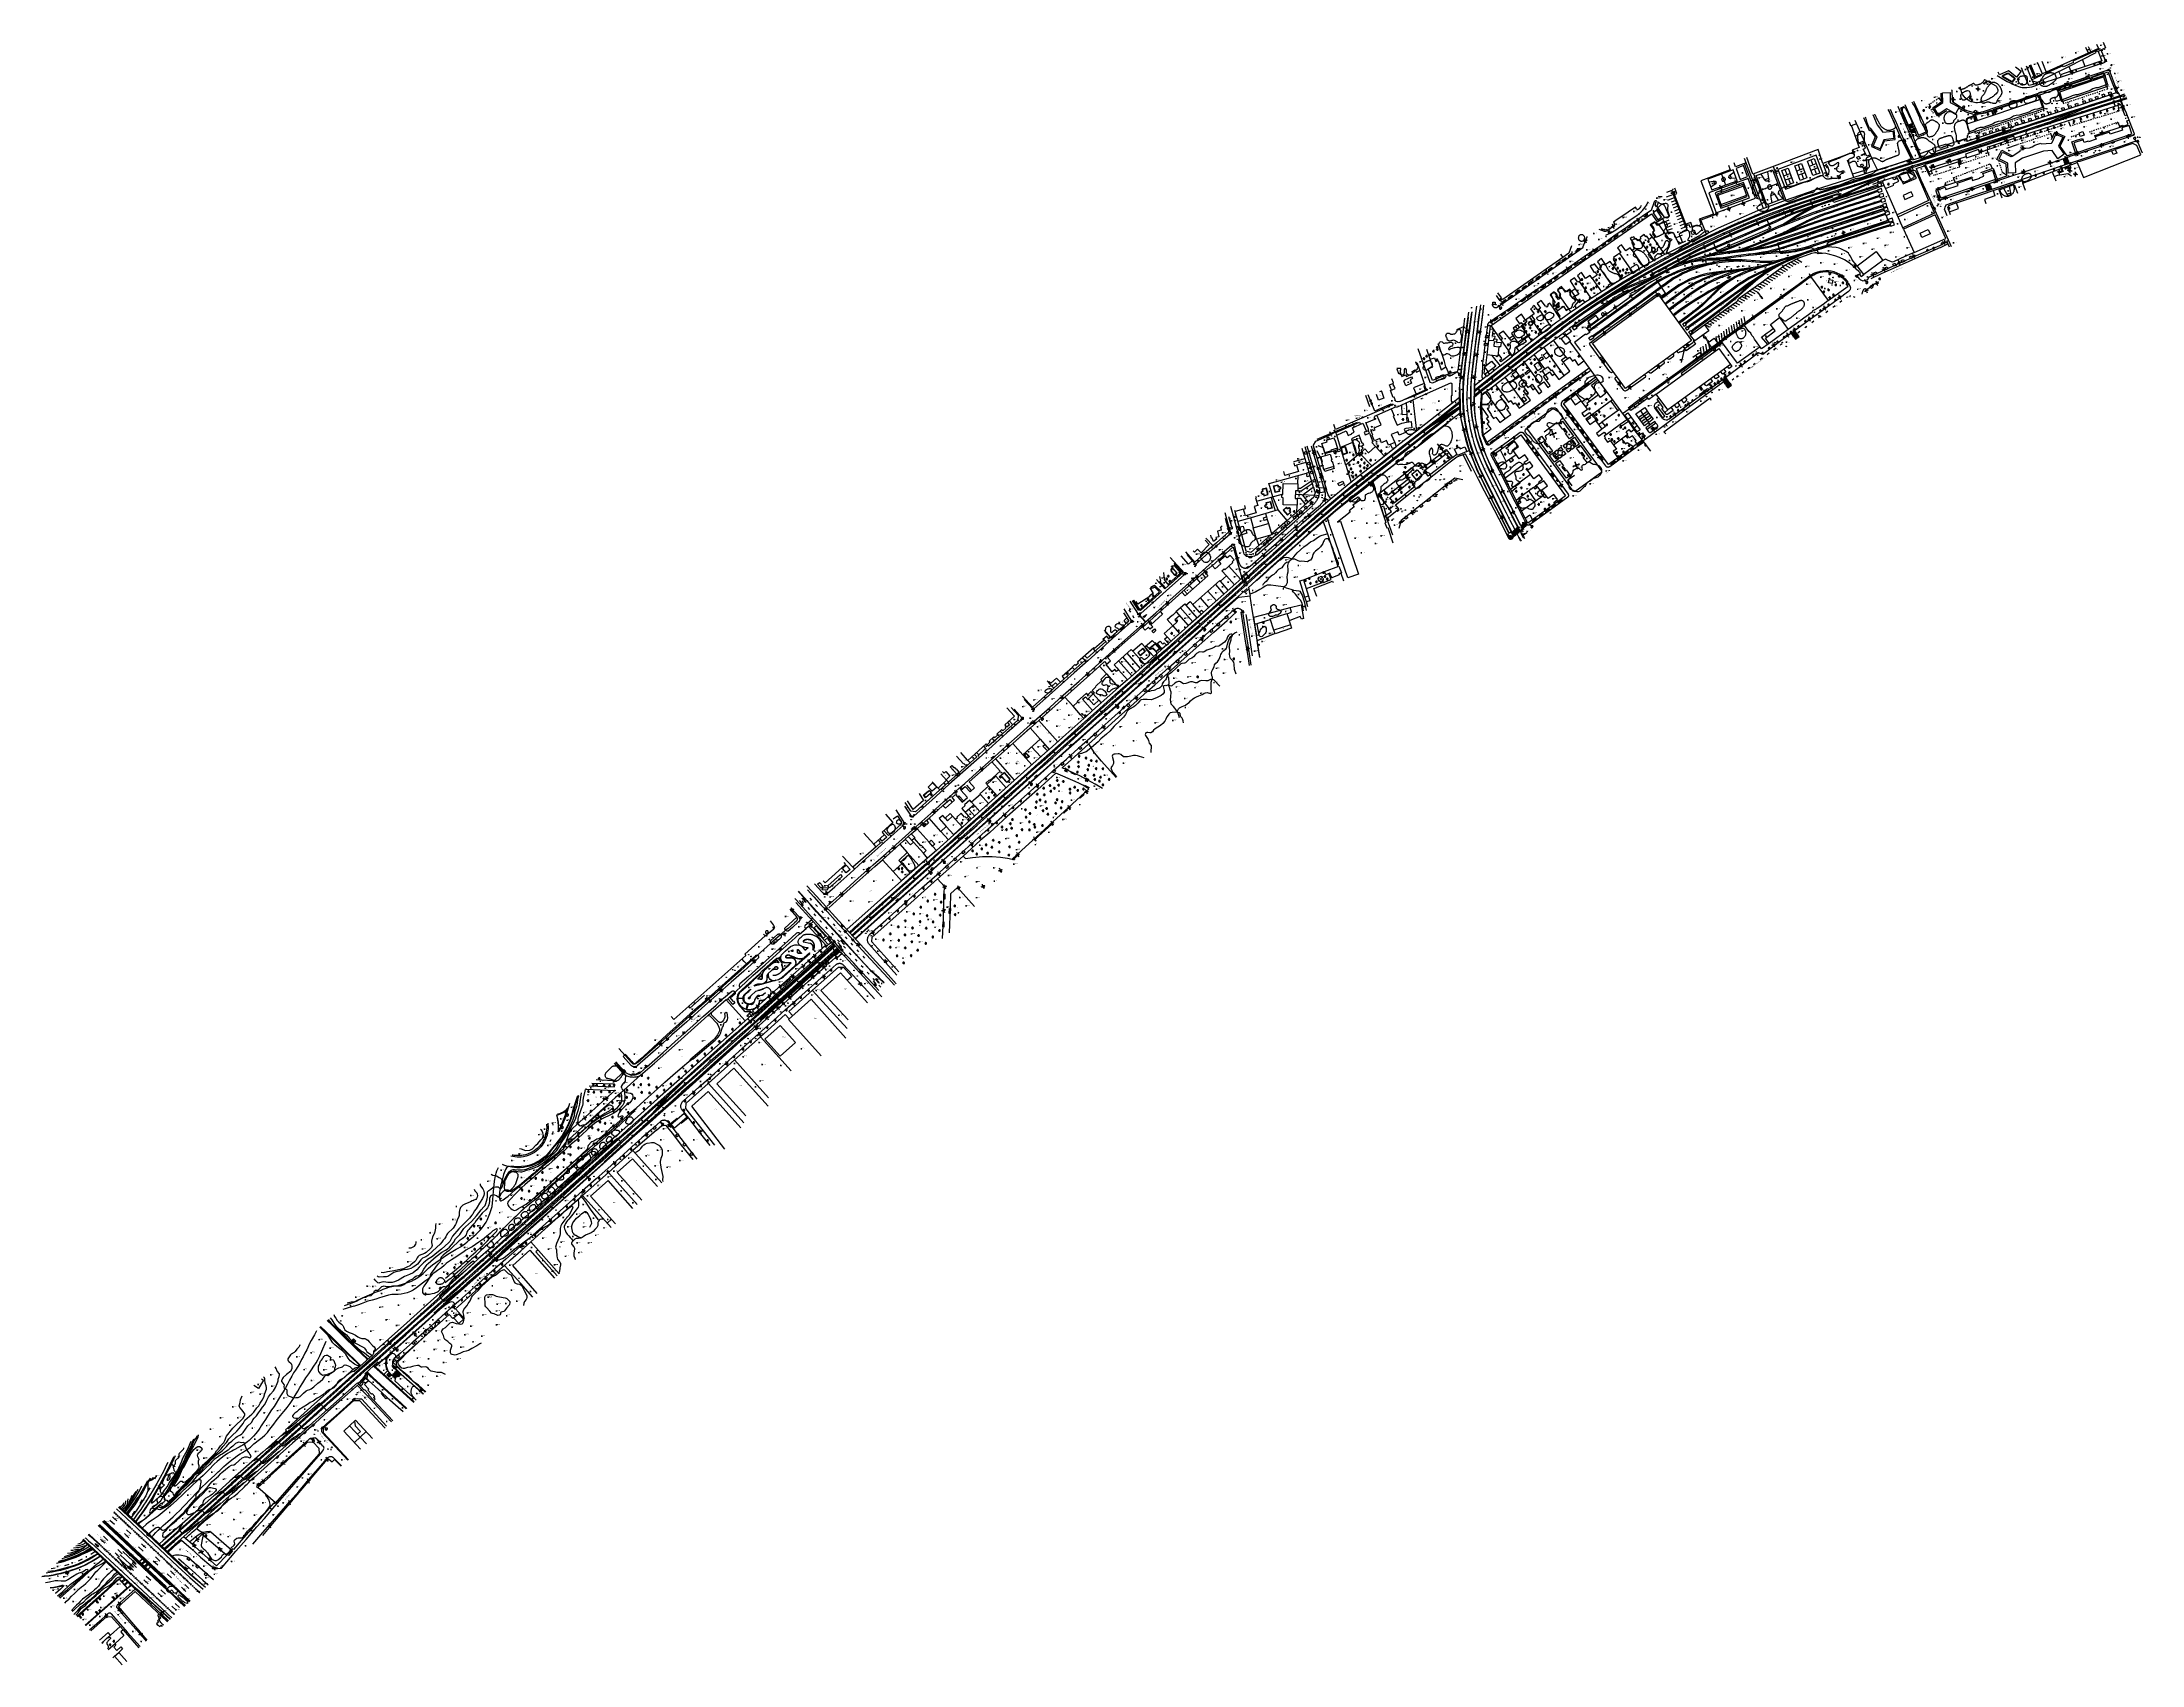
# Model space of a CAD drawing. Extents: x 471511 to 473316, y 4381952 to 4383346.
import ezdxf
from ezdxf.enums import TextEntityAlignment as Align

# ---------------------------------------------------------------- set-up
doc = ezdxf.new("R2010")
doc.units = 0
doc.header["$LTSCALE"] = 4
doc.header["$MEASUREMENT"] = 0
doc.header["$PDMODE"] = 2
doc.header["$PDSIZE"] = 0.5
doc.layers.get('0').update_dxf_attribs({"linetype": 'CONTINUOUS'})
for name, color, linetype in [('100', 31, 'CONTINUOUS'), ('101', 34, 'CONTINUOUS'), ('130', 46, 'CONTINUOUS'), ('200', 242, 'CONTINUOUS'), ('206', 252, 'CONTINUOUS'), ('208', 253, 'CONTINUOUS'), ('222', 7, 'CONTINUOUS'), ('230', 7, 'CONTINUOUS'), ('241', 12, 'CONTINUOUS'), ('243', 2, 'CONTINUOUS'), ('247', 12, 'CONTINUOUS'), ('290', 253, 'CONTINUOUS'), ('293', 7, 'CONTINUOUS'), ('300', 4, 'CONTINUOUS'), ('314', 145, 'CONTINUOUS'), ('320', 141, 'CONTINUOUS'), ('350', 7, 'CONTINUOUS'), ('400', 7, 'CONTINUOUS'), ('402', 10, 'CONTINUOUS'), ('407', 4, 'CONTINUOUS'), ('410', 201, 'CONTINUOUS'), ('411', 12, 'CONTINUOUS'), ('412', 252, 'CONTINUOUS'), ('413', 252, 'CONTINUOUS'), ('415', 252, 'CONTINUOUS'), ('419', 252, 'CONTINUOUS'), ('420', 7, 'CONTINUOUS'), ('424', 7, 'CONTINUOUS'), ('437', 250, 'CONTINUOUS'), ('438', 250, 'CONTINUOUS'), ('440', 7, 'CONTINUOUS'), ('444', 7, 'CONTINUOUS'), ('451', 5, 'CONTINUOUS'), ('452', 7, 'CONTINUOUS'), ('458', 7, 'CONTINUOUS'), ('461', 33, 'CONTINUOUS'), ('465', 7, 'CONTINUOUS'), ('466', 33, 'CONTINUOUS'), ('505', 60, 'CONTINUOUS'), ('506', 60, 'CONTINUOUS'), ('507', 7, 'CONTINUOUS'), ('7101', 7, 'CONTINUOUS'), ('7107', 41, 'CONTINUOUS'), ('7201', 210, 'CONTINUOUS'), ('7202', 7, 'CONTINUOUS'), ('7400', 2, 'CONTINUOUS'), ('7403', 1, 'CONTINUOUS'), ('7405', 7, 'CONTINUOUS'), ('7433', 32, 'CONTINUOUS'), ('7434', 32, 'CONTINUOUS'), ('7435', 7, 'CONTINUOUS'), ('7440', 7, 'CONTINUOUS'), ('7501', 7, 'CONTINUOUS'), ('7505', 7, 'CONTINUOUS'), ('7515', 53, 'CONTINUOUS'), ('7516', 7, 'CONTINUOUS'), ('7524', 53, 'CONTINUOUS'), ('7525', 53, 'CONTINUOUS'), ('7531', 53, 'CONTINUOUS'), ('7532', 53, 'CONTINUOUS'), ('8402', 7, 'CONTINUOUS'), ('8405', 7, 'CONTINUOUS'), ('8408', 7, 'CONTINUOUS'), ('8444', 7, 'CONTINUOUS')]:
    doc.layers.add(name, color=color, linetype=linetype)

# ---------------------------------------------------------------- blocks, each defined once
blk = doc.blocks.new('FAROLA')
at = {"color": 7}
for p, q in [((-1.04, 0.43), (-1.8, 0.75)), ((-1.04, 0.43), (-0.54, 0.22)), ((-0.43, 1.04), (-0.22, 0.54)), ((0.43, 1.04), (0.22, 0.54)), ((0.43, 1.04), (0.75, 1.8)), ((1.04, 0.43), (0.54, 0.22)), ((-1.04, -0.43), (-0.54, -0.22)), ((-0.43, -1.04), (-0.75, -1.8)), ((-0.43, -1.04), (-0.22, -0.54)), ((0.43, -1.04), (0.22, -0.54)), ((1.04, -0.43), (0.54, -0.22)), ((1.04, -0.43), (1.8, -0.75))]:
    blk.add_line(p, q, dxfattribs=at)
blk.add_circle((0, 0), 0.58, dxfattribs=at)
blk = doc.blocks.new('ARBOL')
at = {"color": 3}
for p, q in [((-1.26, 0.07), (-1.27, -0.01)), ((-1.23, 0.15), (-1.26, 0.07)), ((-1.17, 0.24), (-1.23, 0.15)), ((-1.18, 0.48), (-1.21, 0.39)), ((-1.21, 0.39), (-1.2, 0.31)), ((-1.2, 0.31), (-1.16, 0.22)), ((-1.11, 0.55), (-1.18, 0.48)), ((-1.03, 0.59), (-1.11, 0.55)), ((-1.01, 0.67), (-1.03, 0.59)), ((-0.96, 0.76), (-1.01, 0.67)), ((-0.92, 0.97), (-0.96, 0.88)), ((-0.96, 0.88), (-0.96, 0.7)), ((-0.85, 1.04), (-0.92, 0.97)), ((-0.77, 1.08), (-0.85, 1.04)), ((-0.7, 1.09), (-0.77, 1.08)), ((-0.5, 1.09), (-0.7, 1.09)), ((-0.49, 1.11), (-0.5, 1.08)), ((-0.46, 1.23), (-0.49, 1.11)), ((-0.38, 1.32), (-0.46, 1.23)), ((-0.31, 1.35), (-0.38, 1.32)), ((-0.23, 1.36), (-0.31, 1.35)), ((-0.11, 1.36), (-0.23, 1.36)), ((0, 1.35), (-0.11, 1.36)), ((0.07, 1.26), (0, 1.35)), ((0.12, 1.18), (0.07, 1.26)), ((0.17, 1.25), (0.12, 1.16)), ((0.12, 1.16), (0.12, 1.16)), ((0.24, 1.31), (0.17, 1.25)), ((0.32, 1.32), (0.24, 1.31)), ((0.39, 1.31), (0.32, 1.32)), ((0.55, 1.31), (0.39, 1.31)), ((0.62, 1.26), (0.55, 1.31)), ((0.7, 1.22), (0.62, 1.26)), ((0.76, 1.14), (0.7, 1.22)), ((0.77, 0.97), (0.7, 0.98)), ((0.77, 1.05), (0.76, 1.14)), ((0.77, 0.97), (0.77, 1.05)), ((0.86, 0.95), (0.77, 0.97)), ((0.96, 0.93), (0.86, 0.95)), ((1.03, 0.87), (0.96, 0.93)), ((1.07, 0.79), (1.03, 0.87)), ((1.08, 0.7), (1.07, 0.79)), ((1.1, 0.49), (1.07, 0.51)), ((1.08, 0.6), (1.08, 0.7)), ((1.09, 0.52), (1.08, 0.6)), ((1.17, 0.48), (1.1, 0.49)), ((1.25, 0.41), (1.17, 0.48)), ((1.29, 0.32), (1.25, 0.41)), ((1.3, 0.24), (1.29, 0.32)), ((1.3, 0.15), (1.3, 0.24)), ((1.31, 0.06), (1.3, 0.15)), ((1.31, -0.03), (1.31, 0.06)), ((-1.27, -0.01), (-1.26, -0.13)), ((-1.26, -0.13), (-1.26, -0.21)), ((-1.26, -0.21), (-1.23, -0.3)), ((-1.23, -0.3), (-1.16, -0.32)), ((-1.16, -0.32), (-1.08, -0.34)), ((-1.08, -0.34), (-1.01, -0.35)), ((-1.01, -0.35), (-0.95, -0.35)), ((-0.96, -0.38), (-1.01, -0.49)), ((-1.01, -0.49), (-1, -0.58)), ((-1, -0.58), (-0.96, -0.66)), ((-0.96, -0.66), (-0.96, -0.74)), ((-0.96, -0.74), (-0.88, -0.8)), ((-0.88, -0.8), (-0.8, -0.81)), ((-0.8, -0.81), (-0.72, -0.81)), ((-0.76, -0.81), (-0.75, -0.9)), ((-0.75, -0.9), (-0.73, -0.98)), ((-0.73, -0.98), (-0.68, -1.07)), ((-0.68, -1.07), (-0.61, -1.15)), ((-0.61, -1.15), (-0.53, -1.14)), ((-0.53, -1.14), (-0.45, -1.12)), ((-0.45, -1.12), (-0.37, -1.07)), ((-0.37, -1.05), (-0.37, -1.15)), ((-0.37, -1.15), (-0.27, -1.21)), ((-0.27, -1.21), (-0.19, -1.22)), ((-0.19, -1.22), (-0.07, -1.22)), ((-0.07, -1.22), (0.01, -1.25)), ((0.01, -1.25), (0.08, -1.22)), ((0.08, -1.22), (0.16, -1.16)), ((0.16, -1.16), (0.18, -1.08)), ((0.18, -1.11), (0.25, -1.15)), ((0.25, -1.15), (0.32, -1.16)), ((0.32, -1.16), (0.4, -1.16)), ((0.4, -1.16), (0.47, -1.18)), ((0.47, -1.18), (0.55, -1.16)), ((0.55, -1.16), (0.62, -1.14)), ((0.62, -1.14), (0.7, -1.09)), ((0.7, -1.09), (0.75, -0.93)), ((0.78, -0.99), (0.74, -0.96)), ((0.85, -0.98), (0.78, -0.99)), ((0.93, -0.93), (0.85, -0.98)), ((1.02, -0.92), (0.93, -0.93)), ((1.06, -0.69), (0.98, -0.69)), ((1.06, -0.85), (1.02, -0.92)), ((1.03, -0.69), (1.05, -0.77)), ((1.05, -0.77), (1.06, -0.85)), ((1.13, -0.65), (1.06, -0.69)), ((1.2, -0.61), (1.13, -0.65)), ((1.2, -0.21), (1.27, -0.14)), ((1.2, -0.6), (1.21, -0.59)), ((1.22, -0.31), (1.21, -0.23)), ((1.21, -0.41), (1.22, -0.31)), ((1.21, -0.51), (1.21, -0.41)), ((1.21, -0.59), (1.21, -0.51)), ((1.27, -0.14), (1.31, -0.03))]:
    blk.add_line(p, q, dxfattribs=at)
at = {"color": 25}
blk.add_circle((0, 0), 0.19, dxfattribs=at)
blk = doc.blocks.new('MOJON')
blk.add_circle((0, 0), 0.25)
blk = doc.blocks.new('ALCORQUE')
at = {"color": 1}
blk.add_lwpolyline([(-1, 1), (1, 1), (1, -1), (-1, -1)], close=True, dxfattribs=at)
blk = doc.blocks.new('POSTE')
at = {"color": 7}
blk.add_circle((0, 0), 0.5, dxfattribs=at)
blk = doc.blocks.new('BANCO')
at = {"color": 7}
for p, q in [((-0.25, 1.03), (-0.56, 1.03)), ((-0.56, 1.03), (-0.56, 0.84)), ((-0.56, 0.84), (-0.25, 0.84)), ((-0.25, -1.5), (-0.25, 1.5)), ((-0.25, 1.5), (0.25, 1.5)), ((0.25, 1.5), (0.25, -1.5)), ((0.57, 1.03), (0.25, 1.03)), ((0.25, 0.84), (0.57, 0.84)), ((0.57, 0.84), (0.57, 1.03)), ((-0.56, -0.98), (-0.56, -0.79)), ((-0.56, -0.79), (-0.25, -0.79)), ((-0.25, -0.98), (-0.56, -0.98)), ((0.25, -1.5), (-0.25, -1.5)), ((0.25, -0.79), (0.57, -0.79)), ((0.57, -0.98), (0.25, -0.98)), ((0.57, -0.79), (0.57, -0.98))]:
    blk.add_line(p, q, dxfattribs=at)
blk = doc.blocks.new('STRAFIC')
at = {"color": 1}
blk.add_lwpolyline([(-0.03, 3.64, 0.07), (-0.44, 3.59, 0.08), (-0.76, 3.44, 0.11), (-0.99, 3.21, 0.14), (-1.06, 2.96, 0.14), (-0.99, 2.71, 0.11), (-0.76, 2.48, 0.08), (-0.44, 2.33, 0.07), (-0.03, 2.28, 0.07), (0.38, 2.33, 0.08), (0.7, 2.48, 0.11), (0.93, 2.71, 0.14), (1, 2.96, 0.14), (0.93, 3.21, 0.11), (0.7, 3.44, 0.08), (0.38, 3.59, 0.07)], format="xyb", close=True, dxfattribs=at)
for points in [[(-0.56, 0), (0.56, 0)], [(0, 0), (0, 2.25)]]:
    blk.add_lwpolyline(points, dxfattribs=at)
blk = doc.blocks.new('TORRE')
at = {"color": 7}
blk.add_lwpolyline([(1.43, -1.43), (1.43, 1.43), (-1.43, 1.43), (-1.43, -1.43)], close=True, dxfattribs=at)
for points in [[(-1.43, -1.43), (1.43, 1.43)], [(1.43, -1.43), (-1.43, 1.43)]]:
    blk.add_lwpolyline(points)
blk = doc.blocks.new('REJILLA')
at = {"color": 7}
for p, q in [((-0.5, 0.5), (-0.5, -0.5)), ((0.01, 0.5), (0.01, -0.5)), ((0.51, 0.5), (0.51, -0.5))]:
    blk.add_line(p, q, dxfattribs=at)
blk.add_lwpolyline([(-1, -0.5), (-1, 0.5), (1, 0.5), (1, -0.5)], close=True, dxfattribs=at)
blk = doc.blocks.new('FARMULT')
at = {"color": 7}
for p, q in [((-1.04, 0.43), (-1.8, 0.75)), ((-1.04, 0.43), (-0.54, 0.22)), ((-0.43, 1.04), (-0.22, 0.54)), ((0.43, 1.04), (0.22, 0.54)), ((0.43, 1.04), (0.75, 1.8)), ((1.04, 0.43), (0.54, 0.22)), ((-1.04, -0.43), (-0.54, -0.22)), ((-0.43, -1.04), (-0.75, -1.8)), ((-0.43, -1.04), (-0.22, -0.54)), ((0.43, -1.04), (0.22, -0.54)), ((1.04, -0.43), (0.54, -0.22)), ((1.04, -0.43), (1.8, -0.75))]:
    blk.add_line(p, q, dxfattribs=at)
for points in [[(-2.14, 1.18, 0.05), (-2.33, 1.24, 0.06), (-2.48, 1.25, 0.1), (-2.62, 1.21, 0.18), (-2.68, 1.15, 0.18), (-2.68, 1.07, 0.1), (-2.61, 0.95, 0.06), (-2.49, 0.84, 0.05), (-2.32, 0.75, 0.05), (-2.13, 0.69, 0.06), (-1.97, 0.68, 0.1), (-1.84, 0.72, 0.18), (-1.78, 0.78, 0.18), (-1.78, 0.86, 0.1), (-1.85, 0.99, 0.06), (-1.96, 1.09, 0.05)], [(0.75, 2.38, 0.05), (0.69, 2.19, 0.06), (0.68, 2.04, 0.1), (0.72, 1.9, 0.18), (0.78, 1.84, 0.18), (0.86, 1.84, 0.1), (0.98, 1.91, 0.06), (1.08, 2.03, 0.05), (1.18, 2.2, 0.05), (1.23, 2.39, 0.06), (1.24, 2.54, 0.1), (1.21, 2.68, 0.18), (1.15, 2.74, 0.18), (1.06, 2.74, 0.1), (0.94, 2.67, 0.06), (0.84, 2.55, 0.05)], [(-1.17, -2.2, 0.05), (-1.23, -2.39, 0.06), (-1.24, -2.54, 0.1), (-1.2, -2.68, 0.18), (-1.14, -2.73, 0.18), (-1.06, -2.74, 0.1), (-0.93, -2.67, 0.06), (-0.83, -2.55, 0.05), (-0.74, -2.37, 0.05), (-0.68, -2.19, 0.06), (-0.67, -2.03, 0.1), (-0.71, -1.89, 0.18), (-0.77, -1.84, 0.18), (-0.85, -1.84, 0.1), (-0.97, -1.91, 0.06), (-1.08, -2.02, 0.05)], [(2.35, -0.72, 0.05), (2.16, -0.66, 0.06), (2.01, -0.65, 0.1), (1.87, -0.68, 0.18), (1.82, -0.75, 0.18), (1.81, -0.83, 0.1), (1.89, -0.95, 0.06), (2, -1.05, 0.05), (2.18, -1.15, 0.05), (2.36, -1.2, 0.06), (2.52, -1.21, 0.1), (2.66, -1.18, 0.18), (2.71, -1.12, 0.18), (2.72, -1.03, 0.1), (2.64, -0.91, 0.06), (2.53, -0.81, 0.05)]]:
    blk.add_lwpolyline(points, format="xyb", close=True)
blk.add_circle((0, 0), 0.58, dxfattribs=at)
blk = doc.blocks.new('COTA')
at = {"color": 7}
blk.add_point((0, 0), dxfattribs=at)

msp = doc.modelspace()

# ---------------------------------------------------------------- linework, layer by layer
at = {"layer": '100'}
for points, elevation in [([(472624.899, 4382895.56), (472625.206, 4382895.951), (472625.578, 4382896.803), (472625.696, 4382897.608), (472625.599, 4382898.468), (472625.093, 4382900.118), (472623.341, 4382903.856), (472622.879, 4382905.382), (472621.687, 4382908.4), (472621.177, 4382910.64), (472618.292, 4382917.425), (472617.411, 4382918.849), (472616.841, 4382919.338), (472615.994, 4382919.589), (472615.104, 4382919.502), (472614.395, 4382919.155), (472613.802, 4382918.64), (472613.281, 4382918.01), (472612.812, 4382917.14), (472612.202, 4382915.531), (472611.769, 4382914.741), (472610.281, 4382912.693), (472608.545, 4382910.916), (472605.826, 4382908.816), (472604.534, 4382907.54), (472603.625, 4382905.976), (472602.968, 4382903.355), (472602.148, 4382901.876), (472601.622, 4382901.253), (472600.939, 4382900.733), (472599.504, 4382899.971), (472598.673, 4382899.819), (472594.231, 4382900.295), (472592.647, 4382900.133), (472591.132, 4382900.552), (472588.226, 4382902.018), (472587.452, 4382902.096), (472585.931, 4382901.892), (472582.7, 4382903.101), (472581.091, 4382903.319), (472578.667, 4382903.049), (472577.878, 4382902.76), (472575.834, 4382901.274), (472574.66, 4382900.767)], 30.5), ([(472572.963, 4382900.016), (472572.918, 4382899.992)], 30.5), ([(472523.852, 4382792.996), (472523.223, 4382793.522), (472519.14, 4382797.8), (472518.517, 4382798.274), (472517.649, 4382798.702), (472516.822, 4382798.837), (472515.857, 4382798.702), (472515.061, 4382798.406), (472513.405, 4382797.551), (472511.683, 4382797.396), (472508.066, 4382797.689), (472507.145, 4382797.545), (472506.322, 4382797.251), (472504.383, 4382795.744), (472503.599, 4382795.66), (472502.764, 4382795.745), (472500.135, 4382796.603), (472499.356, 4382796.686), (472498.599, 4382796.596), (472494.452, 4382795.214), (472492.791, 4382794.942), (472492.058, 4382795.128), (472489.91, 4382796.502), (472488.998, 4382796.786), (472488.139, 4382796.89), (472487.252, 4382796.706), (472486.482, 4382796.37), (472485.02, 4382795.346), (472482.458, 4382793.104), (472481.67, 4382792.815), (472480.848, 4382793.074), (472479.672, 4382794.113), (472478.246, 4382793.327), (472477.439, 4382793.238), (472476.661, 4382793.312), (472475.898, 4382793.115), (472475.134, 4382792.661), (472475.938, 4382789.135), (472475.984, 4382788.36), (472475.8, 4382787.425), (472474.816, 4382786.005), (472473.349, 4382784.748), (472469.394, 4382782.772), (472465.711, 4382781.402), (472464.91, 4382781.241), (472461.228, 4382781.452), (472457.933, 4382781.39), (472456.251, 4382781.101), (472455.515, 4382780.759), (472454.941, 4382780.272), (472453.274, 4382778.123), (472451.271, 4382776.22), (472449.805, 4382775.136), (472446.163, 4382773.084), (472444.722, 4382772.055), (472444.173, 4382771.463), (472442.561, 4382768.494), (472440.897, 4382766.342), (472438.025, 4382763.26), (472433.065, 4382758.601), (472431.199, 4382756.446), (472429.166, 4382754.233), (472426.385, 4382751.667), (472421.341, 4382747.582), (472419.061, 4382745.11), (472413.582, 4382740.057), (472411.432, 4382738.317), (472408.849, 4382736.504), (472407.266, 4382735.831), (472404.858, 4382735.002), (472401.538, 4382734.163)], 29.5), ([(472492.552, 4382761.326), (472492.296, 4382763.01), (472491.781, 4382764.682), (472491.419, 4382765.402), (472490.331, 4382766.637), (472489.921, 4382767.301), (472489.66, 4382769.483), (472489.094, 4382769.977), (472487.179, 4382770.344), (472485.407, 4382770.462), (472482.87, 4382770.328), (472481.18, 4382769.801), (472479.847, 4382768.731), (472479.252, 4382767.964), (472478.332, 4382766.554), (472477.409, 4382764.361), (472476.443, 4382762.748), (472474.767, 4382760.655), (472472.757, 4382759.054), (472468.156, 4382756.22), (472466.85, 4382755.05), (472465.748, 4382753.663), (472464.373, 4382752.783), (472463.463, 4382752.719), (472461.723, 4382753.01), (472460.966, 4382752.967), (472460.247, 4382752.621), (472459.742, 4382752.012), (472459.635, 4382751.223), (472459.85, 4382750.482), (472462.212, 4382747.049), (472462.543, 4382746.219), (472463.124, 4382743.829), (472464.645, 4382741.848), (472464.756, 4382740.074), (472464.413, 4382737.486), (472464.4, 4382735.866)], 29), ([(472458.667, 4382731.335), (472454.606, 4382732.271), (472453.042, 4382732.91), (472451.31, 4382733.408), (472449.638, 4382733.409), (472447.224, 4382732.654), (472444.434, 4382732.212), (472442.653, 4382732.109), (472440.866, 4382732.256), (472438.735, 4382734.02), (472437.207, 4382734.628), (472436.267, 4382734.711), (472433.757, 4382734.556), (472432.975, 4382734.39), (472432.174, 4382734.01), (472431.612, 4382733.428), (472431.278, 4382732.685), (472432.267, 4382728.284), (472432.382, 4382727.286), (472432.323, 4382726.4), (472431.56, 4382724.819), (472430.515, 4382723.477), (472430.191, 4382722.772), (472430.244, 4382721.91), (472430.964, 4382720.345), (472431.887, 4382718.737), (472434.8, 4382714.867)], 29), ([(472004.264, 4382469.614), (472007.93, 4382465.28), (472010.053, 4382462.172), (472011.968, 4382460.003), (472012.398, 4382459.314), (472012.651, 4382458.547), (472012.871, 4382457.348), (472012.629, 4382455.784), (472012.778, 4382454.226), (472012.679, 4382453.447), (472012.126, 4382452.45), (472010.658, 4382451.125), (472009.978, 4382450.178), (472009.348, 4382448.695), (472009.379, 4382448.31), (472009.566, 4382447.962), (472009.934, 4382446.884), (472010.361, 4382446.207), (472011.644, 4382445.262), (472012.818, 4382444.124), (472013.95, 4382443.694), (472016.865, 4382443.21), (472017.621, 4382442.955), (472018.289, 4382442.445), (472018.988, 4382441.534), (472019.349, 4382440.375), (472019.196, 4382438.742), (472018.043, 4382436.773), (472016.609, 4382434.829), (472015.792, 4382434.219), (472014.37, 4382433.517), (472013.737, 4382433.025), (472008.906, 4382428.162), (472007.462, 4382426.291), (472006.659, 4382424.498), (472006.493, 4382422.977), (472006.84, 4382422.804), (472007.634, 4382422.854), (472009.873, 4382423.535), (472010.267, 4382423.493), (472010.558, 4382423.226), (472010.659, 4382422.842), (472010.455, 4382422.071), (472010.019, 4382421.382), (472007.984, 4382419.329), (472003.199, 4382415.002), (472000.467, 4382413.368), (471997.559, 4382410.523), (471995.023, 4382407.598), (471992.748, 4382405.537), (471989.966, 4382403.962), (471988.446, 4382403.568), (471987.401, 4382403.083), (471985.842, 4382401.876), (471983.962, 4382401.334), (471983.628, 4382401.125), (471981.01, 4382398.04), (471980.724, 4382397.279), (471980.429, 4382395.717), (471980.01, 4382395.063), (471975.221, 4382390.31), (471970.525, 4382386.216), (471951.764, 4382369.134), (471950.022, 4382367.517), (471947.837, 4382365.222), (471935.513, 4382354.14), (471934.889, 4382353.17), (471934.598, 4382352.443), (471934.879, 4382352.166), (471935.273, 4382352.133), (471936.012, 4382352.391), (471937.381, 4382353.126), (471938.693, 4382354.127), (471946.816, 4382361.521), (471954.448, 4382368.103), (471956.096, 4382369.38), (471957.73, 4382370.62), (471967.348, 4382379.427), (471975.87, 4382386.847), (471977.703, 4382388.49), (471979.713, 4382389.726), (471981.791, 4382391.614), (471983.132, 4382392.54), (471984.951, 4382393.304), (471986.433, 4382393.021), (471987.106, 4382392.682), (471987.208, 4382392.318), (471987.033, 4382391.555), (471986.475, 4382390.545), (471983.619, 4382387.462), (471979.624, 4382383.595), (471964.34, 4382369.624), (471962.324, 4382368.003), (471959.376, 4382365.35), (471951.137, 4382357.93), (471939.056, 4382347.41), (471936.089, 4382344.601), (471936.12, 4382344.204), (471936.336, 4382343.891), (471936.712, 4382343.802), (471937.758, 4382344.311), (471943.696, 4382349.643), (471946.877, 4382352.139), (471952.657, 4382357.473), (471962.195, 4382366.221), (471972.904, 4382375.586), (471986.111, 4382387.678), (471989.89, 4382390.859), (471993.425, 4382394.096), (471997.097, 4382397.319), (472000.668, 4382400.132), (472005.089, 4382403.897), (472006.063, 4382404.523), (472008.745, 4382401.628), (472009.25, 4382400.543), (472009.211, 4382400.163), (472008.723, 4382399.488), (472006.031, 4382396.966), (471997.924, 4382389.199), (471992.542, 4382384.414), (471988.282, 4382380.916), (471985.998, 4382378.763), (471977.338, 4382370.899), (471973.567, 4382367.667), (471965.415, 4382360.207), (471956.999, 4382352.44), (471944.98, 4382341.717), (471924.263, 4382322.919), (471906.669, 4382306.984), (471905.847, 4382305.937), (471904.583, 4382303.933), (471901.926, 4382300.997), (471901.702, 4382300.688), (471901.639, 4382300.309), (471902.21, 4382299.787), (471903.2, 4382299.584), (471904.38, 4382299.762), (471905.915, 4382300.29), (471907.735, 4382301.252), (471909.712, 4382302.583), (471919.352, 4382310.33), (471925.968, 4382315.374), (471931.366, 4382319.28), (471933.654, 4382321.154), (471937.507, 4382323.622), (471940.484, 4382326.112), (471943.056, 4382327.836), (471946.032, 4382329.258), (471947.457, 4382330.191), (471953.181, 4382335.203), (471957.545, 4382338.565), (471961.456, 4382342.118), (471965.16, 4382345.154), (471966.597, 4382345.971), (471967.005, 4382346.054), (471967.309, 4382345.81), (471967.581, 4382345.027), (471967.524, 4382344.224), (471965.693, 4382340.524), (471964.163, 4382338.071), (471963.447, 4382337.087), (471960.964, 4382334.357), (471959.087, 4382332.043), (471958.254, 4382330.688), (471957.524, 4382329.06), (471956.879, 4382326.702), (471956.783, 4382322.278), (471956.561, 4382320.678), (471956.027, 4382319.132), (471953.778, 4382313.848), (471952.904, 4382310.637), (471952.984, 4382309.844), (471953.565, 4382308.372), (471953.745, 4382307.551), (471953.876, 4382303.377), (471954.131, 4382301.645), (471954.528, 4382300.485), (471956.379, 4382298.265), (471956.785, 4382297.526), (471956.995, 4382296.646), (471956.962, 4382295.499), (471956.529, 4382293.086), (471956.163, 4382289.773), (471955.714, 4382288.67), (471955.736, 4382288.283), (471955.983, 4382287.78)], 28), ([(471773.736, 4382262.965), (471777.315, 4382263.793), (471780.458, 4382264.026), (471781.159, 4382264.367), (471782.441, 4382265.294), (471784.716, 4382266.13), (471787.506, 4382267.493), (471788.251, 4382267.706), (471789.78, 4382267.737), (471791.868, 4382268.79), (471794.517, 4382269.274), (471796.22, 4382270.843), (471796.658, 4382271.509), (471796.962, 4382272.682), (471797.358, 4382273.325), (471798.017, 4382273.673), (471799.535, 4382273.713), (471800.294, 4382273.928), (471803.614, 4382276.826), (471804.655, 4382277.334), (471805.457, 4382277.375), (471807.406, 4382276.948), (471808.99, 4382276.827), (471810.131, 4382276.946), (471812.834, 4382277.502), (471816.172, 4382277.65), (471819.629, 4382277.481), (471820.848, 4382277.783), (471822.375, 4382278.523), (471826.127, 4382281.48), (471827.58, 4382282.369), (471830.065, 4382283.603), (471831.559, 4382284.85), (471832.738, 4382285.822), (471833.5, 4382286.118), (471835.47, 4382286.495), (471836.827, 4382287.332), (471837.862, 4382288.6), (471839.719, 4382291.904), (471841.793, 4382294.641), (471842.64, 4382295.781), (471843.477, 4382296.645), (471850.357, 4382302.778), (471855.14, 4382306.379), (471858.313, 4382308.132), (471859.628, 4382309.019), (471861.577, 4382310.811), (471863.566, 4382312.876), (471865.038, 4382314.843), (471866.931, 4382317.829), (471867.741, 4382318.803), (471870.673, 4382321.735), (471874.078, 4382326.678), (471875.43, 4382328.082), (471880.555, 4382332.848), (471885.04, 4382337.604), (471888.932, 4382342.796), (471891.245, 4382345.34), (471892.228, 4382346.666), (471892.962, 4382348.204), (471894.083, 4382352.38), (471894.249, 4382353.754), (471894.262, 4382355.797), (471894.268, 4382357.446), (471894.489, 4382358.236), (471894.876, 4382358.954), (471895.44, 4382359.563), (471897.158, 4382360.514), (471898.897, 4382362.044), (471899.25, 4382362.209), (471901.188, 4382362.575), (471903.177, 4382362.655), (471903.556, 4382362.584), (471905.183, 4382360.891), (471905.561, 4382360.8), (471905.934, 4382360.963), (471906.7, 4382361.947), (471908.423, 4382366.182), (471910.485, 4382369.478), (471911.911, 4382372.386), (471912.792, 4382373.773), (471913.603, 4382374.623), (471915.204, 4382375.849), (471916.422, 4382376.129), (471918.065, 4382376.202), (471920.369, 4382375.743), (471922.736, 4382375.528), (471923.902, 4382375.577), (471925.851, 4382375.992), (471928.014, 4382376.781), (471930.361, 4382377.399), (471932.246, 4382378.049), (471934.533, 4382378.897), (471937.352, 4382380.178), (471940.932, 4382382.373), (471944.861, 4382385.34), (471947.118, 4382387.248), (471954.06, 4382393.744), (471956.395, 4382397.696), (471957.398, 4382399.887), (471962.22, 4382407.017), (471964.128, 4382410.172), (471967.57, 4382416.531), (471969.853, 4382420.818), (471971.016, 4382424.761), (471972.644, 4382428.967), (471973.65, 4382433.575), (471975.179, 4382443.462)], 29), ([(471978.324, 4382446.29), (471978.127, 4382444.935), (471976.667, 4382438.705), (471976.385, 4382436.71), (471976.2, 4382433.798), (471975.949, 4382432.624), (471974.823, 4382429.62), (471973.4, 4382425.187), (471972.169, 4382422.227), (471971.925, 4382420.642), (471971.933, 4382418.467), (471972.067, 4382417.268), (471972.485, 4382416.149), (471973.181, 4382415.219), (471973.927, 4382415.059), (471976.662, 4382415.845), (471978.164, 4382416.131), (471979.222, 4382416.577), (471981.518, 4382418.408), (471989.909, 4382425.809), (471996.141, 4382431.213), (471997.659, 4382432.394), (471998.789, 4382432.926), (471999.586, 4382432.959), (472000.342, 4382432.777), (472001.435, 4382432.199), (472002.005, 4382431.623), (472002.016, 4382430.821), (472001.681, 4382430.072), (471998.882, 4382427.691), (471997.753, 4382427.006), (471995.068, 4382425.701), (471993.604, 4382424.526), (471990.875, 4382423.072), (471988.764, 4382421.595), (471987.008, 4382420.053), (471983.845, 4382417.749), (471981.872, 4382415.95), (471979.162, 4382413.381), (471971.478, 4382406.682), (471968.79, 4382404.252), (471964.814, 4382400.99), (471964.445, 4382400.911), (471962.533, 4382401.246), (471962.151, 4382401.206), (471961.82, 4382401.011), (471960.593, 4382399.52), (471959.484, 4382397.46), (471957.2, 4382395.215), (471955.416, 4382392.575), (471953.249, 4382390.599), (471943.61, 4382382.706), (471933.708, 4382373.79), (471929.998, 4382370.521), (471925.552, 4382367.015), (471921.914, 4382363.823), (471919.107, 4382361.628), (471914.818, 4382358.7), (471914.06, 4382358.501), (471913.418, 4382358.915), (471912.837, 4382359.431), (471912.098, 4382359.672), (471909.75, 4382359.672), (471908.654, 4382359.238), (471907.691, 4382358.553), (471906.274, 4382357.22), (471905.818, 4382356.59), (471905.292, 4382355.115), (471904.91, 4382354.413), (471904.393, 4382353.828), (471904.027, 4382353.713), (471903.65, 4382353.77), (471902.032, 4382354.899), (471900.534, 4382355.385), (471899.342, 4382355.593), (471897.849, 4382355.255), (471896.996, 4382354.459), (471896.21, 4382352.651), (471895.988, 4382351.466), (471895.966, 4382349.867), (471895.482, 4382347.142), (471894.954, 4382345.661), (471894.291, 4382344.586), (471892.801, 4382342.935), (471889.86, 4382340.088), (471886.434, 4382335.558), (471884.762, 4382333.632), (471883.446, 4382331.627), (471880.936, 4382329.062), (471878.242, 4382326.034), (471877.495, 4382325.003), (471876.681, 4382323.568), (471875.915, 4382321.308), (471874.726, 4382319.586), (471873.876, 4382318.791), (471872.546, 4382317.983), (471870.101, 4382316.078), (471863.45, 4382309.919), (471861.309, 4382307.974), (471859.274, 4382306.524), (471856.184, 4382303.943), (471855.309, 4382303.06), (471854.572, 4382302.049), (471854.224, 4382301.266), (471854.036, 4382300.433), (471853.914, 4382298.816), (471853.63, 4382298.037), (471851.585, 4382295.991), (471850.263, 4382294.468), (471848.517, 4382291.716), (471846.639, 4382289.349), (471845.368, 4382287.435), (471844.756, 4382285.087), (471844.273, 4382284.026), (471842.41, 4382281.343), (471841.436, 4382279.516), (471839.557, 4382277.198), (471838.972, 4382276.129), (471838.584, 4382275.02), (471838.457, 4382271.85), (471839.12, 4382270.869), (471839.743, 4382270.338), (471840.778, 4382269.866), (471841.167, 4382269.895), (471842.186, 4382270.419), (471843.356, 4382270.206), (471844.499, 4382270.21), (471846.815, 4382270.87), (471848.723, 4382271.174), (471849.504, 4382271.424), (471851.301, 4382272.311), (471852.284, 4382273.035), (471853.384, 4382274.152), (471854.604, 4382275.761), (471855.487, 4382276.497), (471856.615, 4382276.898), (471857.417, 4382276.803), (471858.166, 4382276.511), (471860.436, 4382278.144), (471861.606, 4382279.207), (471862.977, 4382280.726), (471864.671, 4382283.012), (471866.167, 4382284.59), (471869.328, 4382287.276), (471871.988, 4382289.931), (471875.535, 4382293.206), (471877.105, 4382294.896), (471877.98, 4382295.808), (471879.816, 4382297.343), (471882.1, 4382298.95), (471882.47, 4382298.825), (471882.969, 4382298.23), (471883.143, 4382297.491), (471882.986, 4382297.138), (471870.001, 4382285.59), (471861.815, 4382278.045), (471861.373, 4382276.978), (471859.876, 4382274.893), (471855.517, 4382271.14), (471853.205, 4382268.918), (471853.202, 4382268.527), (471853.374, 4382268.183), (471855.702, 4382265.564), (471856.283, 4382265.033), (471857.265, 4382264.449), (471857.652, 4382264.493), (471858.716, 4382264.934), (471860.545, 4382266.362), (471864.513, 4382269.828), (471867.986, 4382272.442), (471872.163, 4382274.742), (471873.853, 4382275.892)], 28.5), ([(471897.439, 4382373.563), (471899.063, 4382372.625), (471901.013, 4382372.43), (471902.185, 4382372.095), (471904.525, 4382370.563), (471905.625, 4382370.092), (471906.2, 4382369.524), (471906.613, 4382368.869), (471907.125, 4382366.181), (471907.318, 4382365.835), (471907.688, 4382365.76), (471908.153, 4382366.41), (471908.823, 4382368.293), (471909.903, 4382370.427), (471912.403, 4382374.705), (471913.222, 4382375.686), (471914.825, 4382376.952), (471915.584, 4382377.315), (471916.408, 4382377.513), (471917.618, 4382377.518), (471920.844, 4382377.079), (471924.557, 4382377.299), (471927.547, 4382377.878), (471931.323, 4382379.111), (471936.242, 4382381.201), (471937.941, 4382382.133), (471944.04, 4382386.275), (471950.501, 4382392.083), (471952.355, 4382394.105), (471953.434, 4382395.48), (471954.081, 4382396.521), (471955.478, 4382399.487), (471956.38, 4382400.796), (471958.422, 4382403.281), (471960.223, 4382406.261), (471962.565, 4382409.588), (471963.404, 4382411.03), (471967.7, 4382419.346), (471968.099, 4382420.478), (471968.991, 4382423.994), (471969.475, 4382427.045), (471971.002, 4382431.955), (471971.585, 4382434.318), (471972.044, 4382438.274), (471972.771, 4382440.437), (471972.5, 4382440.7), (471971.295, 4382439.97)], 29.5), ([(471888.192, 4382365.247), (471888.172, 4382364.29), (471888.409, 4382363.528), (471890.312, 4382360.973), (471890.861, 4382359.812), (471891.544, 4382357.485), (471891.583, 4382356.644), (471891.204, 4382355.081), (471890.025, 4382352.443), (471887.513, 4382348.638), (471885.624, 4382345.222), (471884.53, 4382343.645), (471882.929, 4382341.718), (471881.621, 4382339.082), (471880.989, 4382338.108), (471879.024, 4382335.767), (471877.427, 4382334.212), (471869.636, 4382326.599), (471864.248, 4382320.057), (471863.621, 4382318.972), (471862.608, 4382316.648), (471861.875, 4382315.679), (471860.726, 4382314.542), (471854.859, 4382309.035), (471849.431, 4382304.642), (471847.221, 4382302.645), (471842.86, 4382300.014), (471840.903, 4382298.523), (471839.492, 4382297.154), (471835.55, 4382293.484), (471833.64, 4382291.323), (471830.391, 4382288.732), (471827.384, 4382287.174), (471823.062, 4382285.583), (471817.751, 4382282.514), (471814.565, 4382280.947), (471812.302, 4382280.327), (471811.104, 4382280.239), (471808.707, 4382280.324), (471805.151, 4382280.804), (471803.591, 4382280.616), (471801.682, 4382280.003), (471800.901, 4382279.919), (471800.135, 4382280.115), (471799.796, 4382280.378), (471798.538, 4382281.928), (471796.934, 4382283.55)], 29.5), ([(471850.081, 4382330.98), (471849.709, 4382329.494), (471849.625, 4382327.093), (471848.689, 4382322.851), (471848.436, 4382322.071), (471847.138, 4382319.509), (471846.21, 4382315.993), (471846.179, 4382314.824), (471846.748, 4382312.034), (471846.601, 4382311.265), (471846.201, 4382310.527), (471844.992, 4382309.215), (471841.757, 4382306.285), (471840.217, 4382305.432), (471835.658, 4382303.458), (471834.588, 4382302.51), (471833.89, 4382301.486), (471832.724, 4382299.317), (471831.737, 4382298.039), (471828.551, 4382295.439), (471827.559, 4382294.801), (471824.993, 4382293.69), (471822.06, 4382291.983), (471812.292, 4382290.163), (471808.287, 4382289.667), (471804.699, 4382288.768), (471802.885, 4382288.831)], 30.5), ([(471826.801, 4382310.053), (471827.84, 4382310.036), (471828.633, 4382310.213), (471830.471, 4382310.96), (471831.538, 4382311.65), (471832.318, 4382312.543), (471832.703, 4382313.305), (471832.962, 4382314.463), (471833.043, 4382315.661)], 31), ([(471888.984, 4382228.269), (471887.648, 4382227.623), (471885.119, 4382225.967), (471880.958, 4382223.693), (471877.914, 4382221.849), (471875.997, 4382221.279), (471873.569, 4382220.796), (471870.518, 4382219.307), (471867.443, 4382218.094), (471866.278, 4382217.974), (471865.091, 4382218.202), (471863.92, 4382218.546), (471863.213, 4382218.923), (471862.958, 4382219.244), (471862.7, 4382220.033), (471862.657, 4382222.177), (471863.656, 4382225.568), (471863.683, 4382226.381), (471863.553, 4382226.752), (471862.972, 4382227.287), (471861.891, 4382227.857), (471861.581, 4382228.144), (471860.377, 4382229.735), (471858.57, 4382230.689), (471857.719, 4382231.524), (471857.214, 4382232.607), (471856.544, 4382234.875), (471855.275, 4382236.982), (471854.944, 4382238.135), (471855.078, 4382238.879), (471856.322, 4382240.441), (471858.303, 4382241.834), (471861.458, 4382244.981), (471862.325, 4382245.729), (471863.028, 4382246.11), (471864.269, 4382246.176), (471867.406, 4382245.111), (471869.855, 4382244.712), (471871.483, 4382244.69), (471872.619, 4382244.994), (471873.203, 4382245.475), (471873.785, 4382246.607), (471874.119, 4382247.83), (471874.311, 4382249.848), (471874.084, 4382252.367), (471873.556, 4382254.699), (471873.501, 4382255.522), (471873.646, 4382256.359), (471873.966, 4382257.099), (471874.973, 4382258.404), (471876.777, 4382260.576), (471877.753, 4382262.333), (471879.386, 4382264.672), (471880.572, 4382267.568), (471881.424, 4382268.928), (471883.648, 4382271.205), (471886.343, 4382273.505), (471889.575, 4382277.111), (471892.187, 4382279.649), (471898.244, 4382285.172), (471901.248, 4382286.72), (471905.269, 4382290.06), (471907.833, 4382291.379), (471908.618, 4382291.463), (471908.97, 4382291.298), (471910.071, 4382290.109), (471912.22, 4382288.138), (471913.289, 4382287.477), (471914.383, 4382286.862), (471915.138, 4382285.91), (471915.908, 4382284.398), (471917.227, 4382281.056), (471917.917, 4382279.994), (471918.94, 4382279.375), (471919.739, 4382279.093), (471921.759, 4382278.916), (471922.552, 4382278.717), (471923.173, 4382278.207), (471924.236, 4382276.94), (471924.865, 4382275.798), (471925.81, 4382273.6), (471927.983, 4382269.679), (471928.27, 4382268.893), (471928.238, 4382267.626), (471927.994, 4382266.381), (471927.658, 4382265.633), (471926.297, 4382264.085), (471925.893, 4382263.437), (471925.642, 4382262.634), (471925.328, 4382260.511)], 28.5), ([(471762.206, 4382252.733), (471762.746, 4382251.194), (471764.035, 4382249.599), (471765.072, 4382247.812), (471766.561, 4382246.345), (471768.916, 4382244.617), (471769.958, 4382243.405), (471770.573, 4382242.361), (471771.172, 4382240.738), (471771.882, 4382239.723), (471773.176, 4382238.618), (471774.303, 4382237.896), (471775.539, 4382237.328), (471777.977, 4382236.526), (471780.827, 4382235.007), (471782.903, 4382233.633), (471784.76, 4382232.761), (471786.504, 4382232.325), (471788.894, 4382232.108), (471790.095, 4382231.722), (471791.497, 4382230.922), (471792.704, 4382229.322), (471795.677, 4382226.081), (471796.911, 4382225.092), (471797.858, 4382223.754), (471797.954, 4382223.392), (471797.79, 4382222.655), (471796.724, 4382221.506), (471796.311, 4382220.82), (471796.393, 4382219.295), (471795.733, 4382218.076)], 28.5), ([(471858.283, 4382201.319), (471854.941, 4382202.916), (471854.161, 4382203.156), (471851.037, 4382202.932), (471848.737, 4382203.597), (471845.978, 4382204.068), (471845.276, 4382204.419), (471843.997, 4382205.821), (471843.331, 4382206.815), (471841.922, 4382207.651), (471840.766, 4382207.912), (471838.352, 4382207.656), (471837.543, 4382207.69), (471836.794, 4382207.978), (471835.391, 4382208.902), (471834.245, 4382209.109), (471831.039, 4382208.589), (471829.881, 4382208.28), (471828.071, 4382207.522), (471825.66, 4382207.19), (471823.081, 4382206.363), (471821.943, 4382206.469), (471820.782, 4382206.803), (471819.824, 4382207.5), (471818.044, 4382209.543), (471817.572, 4382210.629), (471817.414, 4382211.397), (471817.464, 4382212.165), (471817.693, 4382212.508), (471820.188, 4382214.82), (471821.708, 4382216.237), (471823.335, 4382218.072), (471838.734, 4382232.476), (471848.639, 4382241.71), (471849.035, 4382242.354), (471849.719, 4382244.192), (471849.815, 4382245.726), (471849.958, 4382246.087), (471851.291, 4382247.484), (471852.183, 4382248.773), (471854.76, 4382251.156), (471864.816, 4382260.271), (471865.866, 4382261.448), (471866.007, 4382261.811), (471865.953, 4382262.2), (471865.531, 4382262.838), (471864.961, 4382263.392), (471863.845, 4382263.715), (471862.28, 4382263.558), (471861.178, 4382263.006), (471858.868, 4382261.365), (471853.807, 4382257.344), (471852.214, 4382256.496)], 28), ([(471759.164, 4382250.034), (471760.577, 4382248.35), (471762.169, 4382245.432), (471763.885, 4382243.219), (471766.009, 4382241.103), (471768.2, 4382239.154), (471772.027, 4382236.38), (471773.128, 4382235.451), (471775.882, 4382232.224), (471777.332, 4382230.753), (471778.674, 4382229.637), (471779.828, 4382228.913), (471788.091, 4382224.543), (471788.618, 4382223.938), (471789.952, 4382221.84), (471790.788, 4382220.921), (471792.078, 4382219.87), (471794.201, 4382218.64), (471795.19, 4382217.591)], 28), ([(471733.049, 4382226.86), (471732.882, 4382225.921), (471732.346, 4382224.862), (471730.534, 4382223.08), (471729.162, 4382221.095), (471728.149, 4382220.348), (471725.506, 4382218.91), (471724.923, 4382218.352), (471722.89, 4382214.732), (471722.755, 4382213.939), (471722.98, 4382213.159), (471723.501, 4382212.537), (471725.614, 4382210.809), (471726.063, 4382210.125), (471726.298, 4382208.569), (471726.141, 4382206.584), (471725.627, 4382205.078), (471725.229, 4382204.309), (471721.61, 4382201.39), (471718.842, 4382198.824), (471718.158, 4382197.792), (471717.431, 4382195.984), (471717.415, 4382195.23), (471717.541, 4382194.872), (471719.415, 4382192.703), (471719.583, 4382192.359), (471719.361, 4382190.796), (471719.617, 4382189.636), (471719.844, 4382189.312), (471720.19, 4382189.105), (471721.321, 4382188.686), (471721.834, 4382188.088), (471721.967, 4382187.32), (471721.786, 4382186.125), (471721.848, 4382184.977), (471722.111, 4382184.271), (471722.85, 4382183.355), (471723.83, 4382182.697), (471725.743, 4382182.132), (471727.473, 4382181.128), (471729.565, 4382181.575), (471731.532, 4382181.522), (471732.336, 4382181.755), (471733.435, 4382182.421), (471736.139, 4382185.352), (471738.439, 4382187.283), (471739.574, 4382187.874), (471741.605, 4382188.502), (471742.693, 4382189.002), (471745.059, 4382190.581), (471748.628, 4382193.906), (471750.634, 4382195.303), (471752.752, 4382197.203), (471753.552, 4382198.038), (471754.484, 4382199.818), (471755.313, 4382200.633), (471756.364, 4382201.228), (471759.681, 4382202.693), (471761.524, 4382203.696), (471762.839, 4382204.596), (471764.306, 4382205.902), (471765.349, 4382206.603), (471766.535, 4382207.093), (471768.999, 4382207.566), (471769.685, 4382207.962), (471771.254, 4382209.237), (471771.991, 4382209.607), (471773.184, 4382209.454), (471776.08, 4382208.16), (471776.743, 4382207.692), (471778.157, 4382206.285), (471778.876, 4382206.027), (471779.617, 4382206.21), (471780.543, 4382206.92), (471781.61, 4382207.358), (471783.121, 4382207.591), (471783.74, 4382207.361)], 28), ([(471641.729, 4382145.825), (471640.951, 4382144.004), (471639.637, 4382140.605), (471637.317, 4382135.577), (471634.79, 4382130.927), (471633.294, 4382126.867), (471630.46, 4382121.557), (471628.747, 4382118.392), (471625.649, 4382113.651), (471621.778, 4382106.871), (471619.718, 4382102.663), (471617.754, 4382099.694), (471616.228, 4382097.58), (471613.535, 4382092.975), (471612.675, 4382091.806), (471610.526, 4382089.814), (471606.694, 4382087.007), (471604.502, 4382084.902), (471604.027, 4382083.877), (471603.847, 4382083.159), (471604.095, 4382082.481), (471604.396, 4382082.26), (471604.773, 4382082.32), (471605.883, 4382083.133), (471607.366, 4382084.724), (471611.964, 4382088.937), (471612.298, 4382089.082), (471612.68, 4382089.064), (471614.356, 4382088.157), (471615.067, 4382087.909), (471615.433, 4382087.854), (471616.203, 4382088.019), (471616.877, 4382088.414), (471619.454, 4382090.676), (471622.285, 4382092.872), (471625.394, 4382095.697), (471627.114, 4382097.469), (471630.936, 4382101.799), (471635.949, 4382106.631), (471640.586, 4382111.63), (471641.802, 4382113.14), (471642.371, 4382114.527), (471642.883, 4382115.112), (471643.761, 4382115.797), (471644.773, 4382116.316), (471646.965, 4382116.694), (471647.6, 4382117.085), (471648.544, 4382118.282), (471649.66, 4382120.212), (471650.572, 4382121.468), (471655.012, 4382125.719), (471656.393, 4382127.379), (471662.237, 4382132.709), (471664.131, 4382134.062), (471666.545, 4382136.039), (471670.189, 4382139.537), (471672.767, 4382142.554), (471674.559, 4382143.992), (471677.995, 4382147.163), (471679.239, 4382148.118), (471682.048, 4382149.401), (471683.312, 4382150.243), (471684.329, 4382151.404), (471688.489, 4382157.081), (471691.244, 4382159.713), (471691.719, 4382160.374), (471692.771, 4382162.458), (471693.743, 4382163.707), (471695.946, 4382165.899), (471697.637, 4382168.46), (471699.343, 4382170.65), (471700.854, 4382173.377), (471703.06, 4382175.606), (471704.695, 4382179.172), (471706.204, 4382181.978), (471707.993, 4382184.479), (471710.575, 4382187.398), (471712.138, 4382190.04), (471713.73, 4382193.513), (471714.207, 4382194.972), (471714.418, 4382195.741), (471714.575, 4382197.306), (471715.279, 4382199.503), (471715.592, 4382201.017), (471715.48, 4382201.765), (471713.486, 4382204.202), (471712.697, 4382206.384), (471711.84, 4382208.04)], 28.5), ([(471644.541, 4382148.32), (471644.24, 4382147.493), (471642.943, 4382145.526), (471641.732, 4382143.164), (471640.523, 4382141.083), (471639.386, 4382138.145), (471636.465, 4382132.66), (471633.466, 4382126.583), (471631.634, 4382122.289), (471630.722, 4382120.648), (471628.841, 4382117.036), (471625.313, 4382110.972), (471621.951, 4382105.919), (471620.116, 4382102.033), (471618.829, 4382099.723), (471616.973, 4382097.321), (471616.628, 4382096.623), (471616.619, 4382094.031), (471616.71, 4382093.667), (471617.018, 4382093.497), (471618.481, 4382093.42), (471618.845, 4382093.296), (471619.461, 4382092.331), (471619.981, 4382092.16), (471620.576, 4382092.553), (471623.263, 4382095.091), (471625.418, 4382096.789), (471630.08, 4382101.854), (471636.357, 4382108.038), (471639.561, 4382111.409), (471640.731, 4382112.884), (471641.735, 4382114.859), (471642.383, 4382115.768), (471643.36, 4382116.465), (471646.335, 4382117.277), (471646.88, 4382117.775), (471647.505, 4382118.768), (471648.37, 4382120.392), (471650.032, 4382122.519), (471655.9, 4382127.91), (471665.343, 4382137.497), (471666.828, 4382139.313), (471669.985, 4382142.757), (471672.086, 4382146.028), (471674.846, 4382148.847), (471678.912, 4382152.604), (471681.028, 4382154.961), (471684.414, 4382159.1), (471685.857, 4382161.939), (471689.901, 4382165.625), (471691.756, 4382167.198), (471693.423, 4382168.887), (471696.206, 4382172.664), (471697.773, 4382174.411), (471698.885, 4382176.536), (471700.614, 4382179.128), (471702.1, 4382181.912), (471702.953, 4382184.972), (471704.333, 4382188.592), (471704.474, 4382190.115), (471704.139, 4382191.662), (471703.193, 4382193.727), (471703.134, 4382196.827), (471703.006, 4382197.607), (471702.719, 4382198.322), (471701.921, 4382199.238)], 29), ([(471781.993, 4382205.801), (471779.811, 4382204.271), (471777.238, 4382203.336), (471773.239, 4382200.449), (471771.067, 4382198.573), (471768.199, 4382197.131), (471767.211, 4382196.399), (471765.804, 4382194.981), (471765.007, 4382193.17), (471763.848, 4382191.201), (471762.353, 4382189.837), (471761.295, 4382189.182), (471760.14, 4382188.752), (471758.908, 4382188.519), (471758.162, 4382188.189), (471755.788, 4382186.508), (471752.815, 4382183.82), (471750.228, 4382181.994), (471748.114, 4382180.999), (471744.478, 4382178.332), (471741.896, 4382177.114), (471739.642, 4382175.62), (471732.156, 4382170.86), (471730.419, 4382169.297), (471728.764, 4382168.125), (471727.661, 4382167.036), (471726.809, 4382165.694), (471726.742, 4382165.306), (471727.514, 4382164.426), (471727.832, 4382164.193), (471729.749, 4382163.807), (471731.254, 4382163.703), (471731.465, 4382163.392), (471729.138, 4382161.254), (471722.771, 4382155.417), (471722.606, 4382155.064), (471722.963, 4382154.894), (471723.351, 4382155.001), (471726.55, 4382157.579), (471730.177, 4382160.261), (471735.739, 4382165.238), (471739.686, 4382168.144), (471746.33, 4382173.703), (471749.602, 4382176.561), (471749.927, 4382176.765), (471750.294, 4382176.679), (471753.457, 4382173.239), (471755.411, 4382171.33), (471756.338, 4382170.641)], 28.5), ([(471789.112, 4382202.188), (471789.235, 4382201.694), (471788.857, 4382200.547), (471786.884, 4382197.548), (471785.564, 4382196.128), (471784.741, 4382194.798), (471783.585, 4382193.822), (471783.056, 4382193.613)], 28.5), ([(471789.619, 4382202.651), (471789.91, 4382201.851), (471789.861, 4382200.66), (471789.52, 4382199.939), (471787.605, 4382196.935), (471787.314, 4382195.634)], 28), ([(471797.54, 4382209.884), (471798.259, 4382209.902), (471800.518, 4382210.359)], 28), ([(471799.433, 4382211.613), (471800.314, 4382211.562), (471801.07, 4382211.711), (471802.853, 4382213.168), (471804.456, 4382213.866)], 28.5), ([(471645.67, 4382149.322), (471645.427, 4382147.312), (471645.196, 4382146.556), (471643.617, 4382143.911), (471642.755, 4382142.063), (471641.709, 4382139.935), (471639.818, 4382136.582), (471637.727, 4382131.497), (471635.436, 4382127.667), (471633.841, 4382123.917), (471633.065, 4382122.534), (471631.685, 4382120.562), (471631.068, 4382119.554), (471628.971, 4382115.358), (471624.858, 4382108.472), (471621.702, 4382102.254), (471621.584, 4382101.554), (471621.8, 4382101.244), (471623.157, 4382100.599), (471623.824, 4382099.743), (471624.215, 4382097.968), (471624.842, 4382097.558), (471625.199, 4382097.563), (471625.539, 4382097.748), (471627.929, 4382100.744), (471633.752, 4382106.917), (471640.137, 4382113.123), (471640.835, 4382114.054), (471641.727, 4382115.661), (471643.549, 4382116.982), (471644.852, 4382117.661), (471645.801, 4382118.325), (471646.575, 4382119.182), (471648.343, 4382121.675), (471650.342, 4382123.952), (471655.25, 4382128.582), (471660.206, 4382133.818), (471661.563, 4382135.765), (471663.158, 4382137.508), (471664.972, 4382140.011), (471667.639, 4382142.935), (471668.603, 4382144.671), (471670.111, 4382148.206), (471675.578, 4382155.074), (471678.324, 4382158.032), (471682.855, 4382162.223), (471684.372, 4382163.906), (471685.245, 4382165.212), (471685.814, 4382166.654), (471685.749, 4382167.407), (471684.906, 4382168.724), (471683.593, 4382170.659), (471681.451, 4382172.905), (471681.124, 4382173.592), (471681.024, 4382174.37), (471681.102, 4382175.133), (471681.702, 4382177.354), (471682.136, 4382179.608), (471683.488, 4382182.88)], 29.5), ([(471839.176, 4382184.547), (471832.3, 4382190.574), (471831.598, 4382190.925), (471830.795, 4382190.988), (471830.025, 4382190.725), (471829.716, 4382190.495), (471829.243, 4382189.883), (471828.827, 4382188.779), (471828.354, 4382186.783), (471828.405, 4382185.618), (471828.917, 4382184.34), (471830.023, 4382182.63), (471833.127, 4382179.237)], 27), ([(471716.8, 4382148.576), (471721.083, 4382151.225), (471723.303, 4382152.973), (471725.282, 4382154.322), (471730.363, 4382158.646), (471731.311, 4382159.34), (471731.682, 4382159.249), (471735.723, 4382154.929), (471736.072, 4382154.764), (471737.207, 4382154.947), (471739.065, 4382156.402), (471740.748, 4382157.325), (471741.862, 4382157.713)], 28), ([(471627.458, 4382068.949), (471626.318, 4382068.78), (471625.244, 4382068.257), (471622.849, 4382065.654), (471618.53, 4382061.986), (471617.561, 4382061.451), (471616.438, 4382061.335), (471615.761, 4382061.605), (471615.469, 4382062.277), (471615.513, 4382064.551), (471615.701, 4382065.277), (471616.203, 4382065.859), (471618.402, 4382067.703), (471619.594, 4382069.171), (471620.425, 4382069.979), (471623.542, 4382072.925), (471627.068, 4382075.769), (471633.631, 4382081.87), (471634.806, 4382083.306), (471635.863, 4382085.303), (471638.05, 4382087.38), (471639.83, 4382089.308), (471642.405, 4382092.513), (471644.627, 4382094.665), (471647.465, 4382098.252), (471650.2, 4382100.853), (471654.702, 4382105.581), (471657.879, 4382109.336), (471663.24, 4382114.069), (471665.215, 4382116.282), (471666.048, 4382116.984), (471672.265, 4382122.176), (471674.248, 4382123.397), (471676.466, 4382123.8), (471677.78, 4382124.57), (471683.626, 4382129.556), (471684.268, 4382129.966), (471685.705, 4382130.495), (471686.455, 4382130.597), (471687.961, 4382130.487), (471690.03, 4382129.553), (471690.634, 4382130.009), (471691.292, 4382131.517), (471690.11, 4382132.722), (471689.508, 4382134.12), (471687.655, 4382136.526), (471686.841, 4382137.947), (471685.818, 4382140.832), (471685.575, 4382142.342), (471685.077, 4382142.919), (471682.819, 4382142.645), (471680.577, 4382143.048), (471679.822, 4382142.922), (471677.748, 4382141.906), (471676.576, 4382140.917), (471676.173, 4382140.255), (471675.597, 4382139.723), (471674.254, 4382138.985), (471673.074, 4382138.035), (471671.494, 4382136.344), (471668.2, 4382134.294), (471666.362, 4382132.926), (471665.63, 4382132.69), (471664.984, 4382132.268), (471663.216, 4382130.778), (471659.322, 4382128.201), (471657.312, 4382126.389), (471655.315, 4382124.067), (471652.193, 4382121.152), (471647.525, 4382116.245), (471644.172, 4382113.771), (471642.632, 4382111.617), (471640.453, 4382109.13), (471636.417, 4382105.02), (471627.883, 4382097.118), (471625.366, 4382094.496), (471622.206, 4382091.74), (471619.703, 4382090.235), (471616.847, 4382087.783), (471615.219, 4382086.843), (471614.506, 4382086.654), (471613.401, 4382086.756), (471611.915, 4382087.693), (471611.551, 4382087.716), (471610.953, 4382087.344), (471600.824, 4382078.059), (471598.146, 4382075.937), (471595.355, 4382074.195), (471593.876, 4382073.12)], 28), ([(471639.484, 4382143.814), (471636.347, 4382136.405), (471632.232, 4382129.121), (471631.267, 4382126.478), (471628.803, 4382120.792), (471628.027, 4382119.143), (471626.259, 4382116.257), (471624.734, 4382113.927), (471622.654, 4382111.26), (471620.873, 4382108.511), (471619.517, 4382106.056), (471617.973, 4382103.703), (471616.46, 4382101.791), (471614.323, 4382098.325), (471607.581, 4382091.912), (471606.21, 4382090.863), (471605.738, 4382090.797), (471605.511, 4382091.132), (471607.036, 4382094.965), (471615.11, 4382110.215), (471621.843, 4382122.245), (471626.309, 4382131.84)], 28), ([(471648.43, 4382135.953), (471648.012, 4382135.378), (471646.809, 4382134.395), (471645.436, 4382132.989), (471645.029, 4382132.358), (471644.95, 4382132.005), (471645.252, 4382130.925), (471646.279, 4382128.577), (471646.28, 4382128.208), (471645.793, 4382126.69), (471645.619, 4382125.603), (471645.696, 4382124.827), (471646.332, 4382123.136), (471646.37, 4382122.378), (471646.196, 4382121.308), (471645.735, 4382120.28), (471644.055, 4382117.834), (471641.483, 4382115.437), (471639.279, 4382112.889), (471635.261, 4382109.253), (471634.609, 4382108.87), (471633.514, 4382108.535), (471632.763, 4382108.489), (471632.132, 4382109.393), (471631.796, 4382109.496), (471630.336, 4382109.228), (471629.734, 4382108.833), (471626.89, 4382105.975), (471625.925, 4382105.452), (471625.221, 4382105.329), (471624.975, 4382105.6), (471625.126, 4382106.307), (471626.499, 4382108.599), (471629.111, 4382112.799), (471632.284, 4382120.223), (471633.517, 4382121.608), (471634.974, 4382124.95), (471636.88, 4382128.514), (471638.348, 4382130.797), (471639.525, 4382133.118), (471641.937, 4382136.908), (471643.969, 4382138.647), (471645.286, 4382139.338)], 30), ([(471692.699, 4382127.157), (471693.885, 4382127.543), (471696.386, 4382128.729), (471697.134, 4382128.965), (471697.509, 4382128.92), (471697.839, 4382128.679), (471700.547, 4382125.697), (471701.165, 4382125.176), (471701.951, 4382125.174), (471703.886, 4382126.53), (471710.066, 4382131.201), (471713.93, 4382134.384), (471714.934, 4382135.056), (471715.645, 4382135.371)], 27), ([(471603.01, 4382110.665), (471602.488, 4382107.224), (471602.528, 4382101.324), (471600.863, 4382097.106), (471592.906, 4382085.091), (471588.24, 4382078.434)], 28), ([(471685.407, 4382108.467), (471684.85, 4382108.268), (471683.878, 4382107.637), (471681.13, 4382105.361), (471678.565, 4382103.499), (471676.895, 4382102.162), (471669.634, 4382097.406), (471666.282, 4382101.052), (471658.892, 4382096.907)], 26), ([(471676.771, 4382112.955), (471678.24, 4382113.191), (471680.704, 4382114.503), (471681.462, 4382114.667), (471681.791, 4382114.483), (471684.847, 4382111.265), (471685.176, 4382111.046), (471685.948, 4382110.996), (471687.125, 4382111.649), (471689.595, 4382113.751), (471692.569, 4382115.967), (471694.89, 4382117.52), (471696.311, 4382118.169)], 26.5), ([(471581.427, 4382091.049), (471581.162, 4382089.811), (471580.787, 4382089.154), (471580.285, 4382088.568), (471578.767, 4382087.368)], 30.5), ([(471585.161, 4382094.443), (471584.63, 4382090.4), (471584.292, 4382088.964), (471583.314, 4382087.429), (471581.048, 4382085.216)], 29.5), ([(471593.923, 4382102.406), (471588.466, 4382092.46), (471586.813, 4382090.015), (471585.315, 4382087.444), (471582.479, 4382083.867)], 28), ([(471588.381, 4382097.369), (471587.727, 4382094.985), (471586.295, 4382091.988), (471585.691, 4382088.973)], 29), ([(471592, 4382100.659), (471589.24, 4382096.417), (471587.388, 4382092.065)], 28.5), ([(471642.808, 4382082.559), (471641.318, 4382082.241), (471638.964, 4382080.87), (471637.91, 4382080.595), (471637.159, 4382080.794), (471636.398, 4382081.244), (471635.996, 4382081.87), (471635.882, 4382082.928), (471636.552, 4382083.767), (471636.875, 4382084.403), (471637.079, 4382085.82), (471642.555, 4382091.869), (471645.898, 4382095.178), (471649.496, 4382098.594), (471652.764, 4382102.305), (471654.182, 4382103.557), (471655.567, 4382104.249), (471656.671, 4382104.263), (471658.839, 4382103.514), (471660.259, 4382103.286), (471660.91, 4382102.959), (471661.141, 4382102.679), (471661.254, 4382102.316), (471661.203, 4382101.923), (471660.649, 4382100.937), (471659.589, 4382099.778), (471657.937, 4382098.362), (471656.069, 4382097.033), (471651.956, 4382094.784), (471651.07, 4382094.014), (471650.621, 4382093.446), (471650.116, 4382092.424), (471649.707, 4382090.989), (471649.662, 4382089.913), (471649.156, 4382089.369), (471647.646, 4382088.332), (471646.591, 4382087.294), (471646.164, 4382086.698), (471645.637, 4382085.081)], 28.5), ([(471665.463, 4382090.731), (471655.611, 4382083.581), (471651.795, 4382081.558), (471648.679, 4382084.932), (471644.028, 4382083.646)], 25.5), ([(471671.649, 4382096.247), (471671.623, 4382095.255), (471671.111, 4382094.262), (471666.259, 4382088.668), (471664.539, 4382086.118), (471663.796, 4382085.232), (471662.221, 4382083.994), (471654.405, 4382079.135), (471653.026, 4382078.013), (471645.532, 4382071.031), (471644.817, 4382069.68), (471644.703, 4382068.933), (471645.106, 4382068.328), (471647.38, 4382066.77), (471649.433, 4382065.826), (471649.989, 4382065.354), (471650.17, 4382065.026), (471650.26, 4382064.666), (471650.018, 4382062.498), (471649.536, 4382060.976), (471648.38, 4382055.045), (471648.322, 4382054.221), (471648.48, 4382053.518), (471648.702, 4382053.167), (471650.003, 4382051.911), (471651.493, 4382050.627), (471653.716, 4382048.033), (471654.671, 4382046.634), (471656.183, 4382043.915), (471656.82, 4382043.051), (471657.716, 4382042.386), (471659.922, 4382041.486), (471660.685, 4382041.418), (471661.421, 4382041.54), (471662.583, 4382041.977), (471663.584, 4382042.587), (471665.881, 4382044.646), (471666.729, 4382046.259), (471667.558, 4382047.039), (471668.62, 4382047.356), (471670.483, 4382047.251), (471671.102, 4382047.635), (471672.761, 4382049.152), (471673.159, 4382049.806), (471673.454, 4382051.242), (471673.801, 4382051.934), (471676.527, 4382054.523), (471677.132, 4382055.45), (471677.143, 4382055.826), (471676.756, 4382058.084), (471677.013, 4382058.818), (471677.505, 4382059.428), (471678.977, 4382060.558), (471680.065, 4382060.973), (471681.166, 4382061.019), (471682.697, 4382060.811), (471683.412, 4382060.988), (471685.804, 4382063.374), (471686.731, 4382064.585), (471687.974, 4382066.559), (471690.275, 4382068.968), (471691.487, 4382069.874), (471692.904, 4382071.211), (471695.684, 4382074.464), (471697.287, 4382076.139), (471700.431, 4382079.939), (471700.936, 4382080.555), (471703.851, 4382083.306), (471706.432, 4382086.591), (471707.043, 4382087.602), (471707.536, 4382089.157), (471707.52, 4382089.92), (471706.65, 4382093.317), (471705.223, 4382095.625), (471704.234, 4382096.797), (471704.041, 4382097.143), (471703.955, 4382098.013)], 28), ([(471550.622, 4382055.126), (471547, 4382051.756), (471542.363, 4382049.122), (471538.951, 4382047.589), (471534.702, 4382046.016), (471530.462, 4382044.73)], 28), ([(471550.402, 4382055.331), (471547.552, 4382052.588), (471543.742, 4382050.568), (471540.944, 4382049.382), (471537.636, 4382048.303), (471535.85, 4382047.801), (471533.495, 4382047.487)], 28.5), ([(471548.915, 4382054.075), (471547.449, 4382053.815), (471543.434, 4382052.637), (471538.662, 4382052.183)], 29.5), ([(471547.19, 4382058.337), (471544.73, 4382056.395), (471543.38, 4382055.758), (471542.302, 4382055.491)], 30.5), ([(471559.653, 4382046.691), (471557.669, 4382046.197), (471555.905, 4382045.473), (471547.815, 4382040.903), (471542.411, 4382038.425), (471537.379, 4382036.59), (471528.043, 4382033.934), (471522.678, 4382032.694), (471516.398, 4382031.948)], 28.5), ([(471525.909, 4382010.143), (471530.235, 4382013.99), (471533.551, 4382016.484), (471538.656, 4382021.152), (471545.635, 4382027.038), (471556.069, 4382036.301), (471558.122, 4382037.958), (471561, 4382039.968), (471563.246, 4382042.048), (471564.047, 4382042.622)], 28), ([(471526.326, 4382040.971), (471528.872, 4382041.762), (471535.705, 4382043.322), (471543.313, 4382045.621), (471550.806, 4382048.833), (471555.165, 4382050.874)], 28), ([(471543.419, 4382050.819), (471542.661, 4382050.914), (471541.528, 4382050.835), (471537.862, 4382050.102), (471536.226, 4382049.969)], 29), ([(471524.918, 4382011.195), (471529.204, 4382014.674), (471535.838, 4382020.77), (471544.241, 4382027.014), (471550.881, 4382032.478), (471551.078, 4382033.172), (471550.885, 4382033.5), (471550.22, 4382033.791), (471549.196, 4382033.391), (471547.641, 4382032.317), (471546.213, 4382031.545), (471543.178, 4382030.508), (471541.46, 4382029.742), (471537.807, 4382027.322), (471533.838, 4382024.941), (471532.44, 4382024.221), (471531.314, 4382023.826), (471527.889, 4382023.638), (471525.183, 4382023.873), (471522.703, 4382023.871), (471517.9, 4382022.764), (471514.54, 4382022.217)], 28.5), ([(471523.018, 4382013.214), (471529.25, 4382018.52), (471530.014, 4382019.387), (471530.041, 4382019.747), (471529.736, 4382019.964), (471528.611, 4382019.939), (471524.615, 4382018.872), (471521.661, 4382018.324), (471518.511, 4382018)], 28.5), ([(471538.729, 4381995.105), (471542.252, 4381998.425), (471544.999, 4382001.71), (471548.427, 4382004.157), (471551.241, 4382006.711), (471553.423, 4382008.134), (471556.94, 4382011.499), (471559.852, 4382014.461), (471567.143, 4382021.326), (471571.655, 4382025.561), (471573.748, 4382027.326), (471575.446, 4382029.046), (471577.401, 4382030.201)], 28), ([(471540.637, 4381994.501), (471542.557, 4381996.372), (471544.418, 4381999.017), (471545.579, 4382000.401), (471548.858, 4382002.807), (471551.048, 4382005.56), (471553.159, 4382007.163), (471554.782, 4382008.888), (471557.801, 4382011.147), (471559.015, 4382012.523), (471561.109, 4382014.118), (471564.616, 4382017.287), (471566.546, 4382018.578), (471568.89, 4382019.784), (471570.476, 4382020.756), (471573.086, 4382022.888), (471575.649, 4382026.094), (471576.506, 4382026.785), (471577.142, 4382027.1), (471578.162, 4382027.374), (471578.936, 4382027.2), (471579.592, 4382026.649)], 28.5)]:
    msp.add_lwpolyline(points, dxfattribs=dict(at, elevation=elevation))
at = {"layer": '100', "elevation": 29}
msp.add_lwpolyline([(471903.199, 4382252.151), (471900.229, 4382253.327), (471898.649, 4382253.672), (471897.94, 4382253.969), (471896.283, 4382255.872), (471893.374, 4382258.787), (471892.846, 4382259.465), (471892.49, 4382260.183), (471892.311, 4382260.962), (471892.447, 4382262.495), (471892.174, 4382267.069), (471892.208, 4382267.928), (471892.4, 4382268.723), (471892.902, 4382269.29), (471893.636, 4382269.634), (471895.768, 4382270.004), (471898.709, 4382270.151), (471899.416, 4382269.886), (471900.744, 4382269.129), (471901.908, 4382268.728), (471904.78, 4382268.004), (471909.676, 4382267.261), (471910.432, 4382266.993), (471911.092, 4382266.577), (471913.081, 4382264.607), (471913.511, 4382263.926), (471913.644, 4382263.122), (471913.284, 4382261.555), (471912.947, 4382260.774), (471910.808, 4382258.336), (471908.925, 4382256.078), (471908.315, 4382255.516), (471907.18, 4382255.115), (471905.995, 4382254.931), (471905.664, 4382254.71), (471905.648, 4382253.159), (471905.186, 4382252.566), (471904.509, 4382252.248)], close=True, dxfattribs=at)
at = {"layer": '101'}
for points, elevation in [([(472537.848, 4382803.189), (472536.362, 4382807.321), (472536.018, 4382811.682), (472535.771, 4382813.367), (472534.872, 4382814.681), (472533.043, 4382816.598), (472532.599, 4382817.344), (472532.21, 4382818.989), (472532.141, 4382819.958), (472532.442, 4382823.337), (472531.971, 4382825.833), (472531.886, 4382826.595), (472531.961, 4382827.398), (472532.146, 4382828.348), (472533.21, 4382831.682), (472533.4, 4382832.619), (472533.468, 4382834.174), (472533.686, 4382834.993), (472534.68, 4382836.314), (472534.491, 4382837.078), (472533.849, 4382837.518), (472533.088, 4382837.582), (472532.107, 4382837.244), (472531.485, 4382836.769), (472530.882, 4382835.991), (472530.395, 4382835.15), (472529.375, 4382832.699), (472528.97, 4382832.025), (472527.669, 4382830.578), (472523.73, 4382827.671), (472522.933, 4382827.333), (472520.052, 4382826.815), (472519.228, 4382826.505), (472516.867, 4382825.134), (472512.709, 4382823.747), (472510.322, 4382822.283), (472509.508, 4382822.018), (472508.714, 4382822.012), (472506.263, 4382822.328), (472503.733, 4382820.939), (472502.914, 4382820.188), (472501.068, 4382817.98), (472499.814, 4382816.875), (472498.186, 4382816.446), (472497.323, 4382816.087), (472496.735, 4382815.556), (472494.922, 4382813.421), (472494.169, 4382812.808), (472493.419, 4382812.492), (472490.945, 4382812.336), (472490.214, 4382812.161), (472486.62, 4382808.495), (472482.148, 4382804.609), (472480.123, 4382803.091), (472479.334, 4382802.934), (472478.608, 4382802.399), (472478.13, 4382801.655), (472477.951, 4382799.908), (472477.647, 4382799.037), (472477.149, 4382798.327), (472475.864, 4382797.128), (472475.235, 4382796.563), (472474.687, 4382795.802), (472474.3, 4382794.915), (472473.84, 4382793.211), (472473.461, 4382792.544), (472472.14, 4382791.298), (472471.353, 4382790.959), (472469.862, 4382790.612), (472467.772, 4382789.397), (472466.983, 4382789.096), (472464.71, 4382788.705), (472463.232, 4382788.239), (472461.63, 4382788.2)], 30), ([(471921.918, 4382395.572), (471923.224, 4382395.338), (471925.539, 4382394.263), (471926.696, 4382393.946), (471930.824, 4382394.22), (471931.981, 4382394.625), (471933.029, 4382395.326), (471936.02, 4382398.405), (471937.487, 4382399.795), (471940.304, 4382402.954), (471941.665, 4382404.278), (471942.564, 4382405.983), (471942.629, 4382406.781), (471941.959, 4382409.131), (471940.983, 4382410.903), (471940.02, 4382411.849)], 30), ([(472020.953, 4382392.011), (472022.284, 4382392.607), (472024.943, 4382394.388), (472026.028, 4382395.535), (472027.455, 4382397.534), (472028.763, 4382398.708), (472030.118, 4382399.59), (472031.564, 4382400.085), (472035.772, 4382400.732), (472036.576, 4382400.741), (472037.37, 4382400.567), (472041.659, 4382398.316), (472042.257, 4382397.773), (472043.013, 4382396.812), (472043.871, 4382395.401), (472044.386, 4382394.197), (472044.557, 4382393.326), (472044.595, 4382392.021), (472044.369, 4382389.873), (472043.398, 4382386.941), (472042.828, 4382384.284), (472042.781, 4382382.937), (472042.928, 4382381.683), (472043.215, 4382379.138), (472044.997, 4382371.497), (472044.901, 4382368.298), (472045.091, 4382367.048)], 27.5), ([(471882.894, 4382360.484), (471883.533, 4382359.226), (471885.194, 4382357.335), (471885.577, 4382356.571), (471885.671, 4382354.901), (471885.466, 4382353.747), (471884.977, 4382352.642), (471884.21, 4382351.769), (471883.543, 4382351.39), (471881.154, 4382350.518), (471879.799, 4382349.835), (471878.25, 4382349.051), (471874.908, 4382347.673), (471873.267, 4382346.693), (471872.085, 4382345.716), (471871.301, 4382344.688), (471870.492, 4382343.235), (471870.276, 4382342.461), (471870.124, 4382340.396), (471869.961, 4382337.926), (471869.802, 4382337.161), (471868.225, 4382334.038), (471867.399, 4382331.255), (471866.924, 4382330.131), (471864.774, 4382327.134), (471859.995, 4382322.573), (471859.327, 4382321.52), (471858.478, 4382319.659), (471857.275, 4382318.028), (471856.275, 4382316.776), (471855.225, 4382314.994), (471853.609, 4382313.283), (471850.787, 4382310.796), (471843.117, 4382303.626), (471841.44, 4382302.508), (471838.441, 4382301.271), (471837.839, 4382300.805), (471837.008, 4382299.867), (471834.08, 4382296.137), (471831.919, 4382294.283), (471830.593, 4382293.501), (471828.335, 4382292.498), (471826.374, 4382291.807), (471825.099, 4382291.542), (471821.792, 4382291.17), (471818.365, 4382289.992), (471815.454, 4382289.52), (471813.865, 4382288.902), (471809.581, 4382285.99), (471808.773, 4382285.559), (471807.481, 4382285.151), (471804.94, 4382285.159), (471801.307, 4382284.974), (471800.501, 4382285.158), (471799.498, 4382285.826)], 30), ([(471994.453, 4382334.47), (471993.133, 4382334.763), (471992.307, 4382334.804), (471991.122, 4382334.492), (471990.441, 4382334.066), (471989.735, 4382333.083), (471989.283, 4382331.954), (471989.101, 4382330.801), (471989.08, 4382329.489), (471988.865, 4382328.643), (471988.217, 4382327.694), (471986.533, 4382325.959), (471985.224, 4382324.284), (471983.57, 4382323.145), (471978.554, 4382320.955), (471976.638, 4382319.626), (471975.659, 4382319.004), (471974.539, 4382318.601), (471972.585, 4382318.247), (471970.614, 4382318.068), (471969.504, 4382317.616), (471967.629, 4382315.946), (471966.891, 4382314.926), (471966.595, 4382314.168), (471966.576, 4382313.783), (471966.891, 4382313.046), (471968.473, 4382311.005), (471969.027, 4382309.957), (471969.079, 4382309.123), (471968.506, 4382305.959), (471968.463, 4382304.35), (471968.685, 4382303.207), (471969.532, 4382301.344), (471969.622, 4382300.541), (471969.498, 4382299.803)], 27.5), ([(471784.194, 4382207.767), (471783.039, 4382208.638), (471780.139, 4382210.329), (471776.392, 4382213.165), (471774.632, 4382215.215), (471772.494, 4382218.673), (471770.83, 4382220.503), (471769.67, 4382221.599), (471764.806, 4382225.35), (471763.128, 4382226.697), (471761.535, 4382228.561), (471757.302, 4382234.857), (471754.671, 4382237.7), (471750.133, 4382242.02)], 27.5), ([(471757.439, 4382248.503), (471760.121, 4382245.523), (471763.588, 4382242.255), (471765.941, 4382239.953), (471769.696, 4382236.77), (471777.614, 4382228.727), (471782.727, 4382224.237), (471785.308, 4382222.071), (471788.71, 4382220.052), (471790.326, 4382218.434), (471791.963, 4382217.061), (471793.164, 4382215.781)], 27.5), ([(471841.39, 4382186.49), (471835.183, 4382192.146), (471831.481, 4382194.678), (471826.914, 4382199.382), (471821.974, 4382203.568), (471818.076, 4382206.915), (471817.011, 4382208.021), (471814.881, 4382209.78), (471813.861, 4382210.935), (471813.279, 4382211.908), (471813.037, 4382212.638), (471813.189, 4382213.395), (471814.677, 4382215.635), (471815.485, 4382216.516), (471815.66, 4382216.851), (471815.678, 4382217.229), (471815.507, 4382217.572), (471814.19, 4382218.983), (471813.855, 4382219.204), (471813.07, 4382219.386), (471812.277, 4382219.349), (471811.93, 4382219.202), (471810.417, 4382217.895), (471809.022, 4382216.57), (471808.295, 4382215.685), (471807.966, 4382214.972), (471807.62, 4382213.388), (471807.276, 4382208.923), (471807.467, 4382207.8), (471808.428, 4382205.248), (471808.433, 4382204.468), (471807.968, 4382203.824), (471805.318, 4382201.385)], 27.5), ([(471790.53, 4382202.784), (471791.057, 4382200.199), (471790.722, 4382197.516)], 27.5), ([(471704.597, 4382137.75), (471708.177, 4382139.732), (471712.599, 4382143.648), (471713.261, 4382144.061), (471713.663, 4382144.08), (471714.357, 4382143.714), (471717.551, 4382140.265), (471718.18, 4382139.864), (471718.56, 4382139.92), (471719.225, 4382140.309), (471724.312, 4382144.385), (471727.753, 4382147.258), (471729.863, 4382148.265), (471732.407, 4382150.222), (471733.135, 4382150.5), (471733.801, 4382150.527)], 27.5), ([(471645.286, 4382139.338), (471647.142, 4382139.425), (471648.994, 4382138.075), (471649.26, 4382137.37), (471648.43, 4382135.953)], 30), ([(471603.106, 4382064.416), (471607.377, 4382068.151), (471609.545, 4382069.72), (471610.636, 4382070.204), (471611.025, 4382070.238), (471611.717, 4382070.044), (471612.979, 4382069.227), (471614.311, 4382067.933), (471614.965, 4382067.52), (471615.691, 4382067.411), (471616.797, 4382067.706), (471618.053, 4382068.513), (471622.878, 4382073.017), (471633.992, 4382083.167), (471634.675, 4382084.03), (471634.938, 4382085.104), (471635.355, 4382085.699), (471637.935, 4382088.177), (471640.581, 4382091.19), (471643.759, 4382094.927), (471644.092, 4382096.019), (471644.062, 4382096.743), (471643.838, 4382097.435), (471643.938, 4382098.162), (471644.541, 4382099.078), (471646.352, 4382100.875), (471647.289, 4382104.092), (471648.287, 4382108.82), (471648.222, 4382110.301), (471648.02, 4382110.617), (471647.31, 4382110.876), (471645.774, 4382110.707), (471642.138, 4382109.262), (471640.069, 4382107.994), (471638.443, 4382106.816), (471631.911, 4382100.661), (471630.564, 4382099.311), (471629.38, 4382097.893), (471626.699, 4382095.314), (471621.306, 4382089.953), (471619.877, 4382088.843), (471617.021, 4382086.966), (471614.287, 4382085.517), (471612.836, 4382085.099), (471611.751, 4382085.212), (471610.525, 4382085.965), (471610.16, 4382086.002), (471609.529, 4382085.623), (471606.956, 4382083.276), (471601.047, 4382077.902), (471595.589, 4382073.878), (471594.287, 4382072.732)], 27.5), ([(471583.233, 4382092.69), (471583.085, 4382090.49), (471582.726, 4382089.431), (471581.333, 4382087.654), (471579.937, 4382086.264)], 30), ([(471647.375, 4382074.605), (471646.227, 4382074.091), (471640.135, 4382069.454), (471636.974, 4382067.274), (471632.459, 4382064.312), (471629.228, 4382067.735), (471632.509, 4382073.376)], 25), ([(471549.052, 4382056.594), (471547.192, 4382055.403), (471545.996, 4382054.873), (471544.09, 4382054.421), (471540.434, 4382053.793)], 30), ([(471526.871, 4382009.122), (471539.298, 4382020.328), (471541.537, 4382022.18), (471546.591, 4382026.954), (471552.889, 4382032.76), (471555.169, 4382034.596), (471556.747, 4382035.54), (471562.818, 4382038.573), (471565.974, 4382040.837)], 27.5), ([(471537.311, 4381998.034), (471538.202, 4381998.37), (471538.827, 4381998.782), (471544.389, 4382003.837), (471547.248, 4382005.767), (471549.857, 4382008.407), (471554.075, 4382012.223), (471555.086, 4382012.933), (471556.492, 4382013.661), (471557.904, 4382014.316), (471558.88, 4382014.962), (471566.524, 4382022.043), (471568.233, 4382024.018), (471572.393, 4382027.8), (471573.882, 4382029.612), (471575.457, 4382031.133), (471575.817, 4382031.685)], 27.5)]:
    msp.add_lwpolyline(points, dxfattribs=dict(at, elevation=elevation))
at = {"layer": '101', "elevation": 30}
msp.add_lwpolyline([(471957.411, 4382425.615), (471959.479, 4382426.724), (471961.688, 4382427.535), (471962.005, 4382427.307), (471962.111, 4382426.507), (471956.611, 4382412.504), (471956.219, 4382411.851), (471955.665, 4382411.294), (471955.338, 4382411.478), (471955.335, 4382413.792), (471955.332, 4382415.368), (471954.869, 4382420.588), (471954.152, 4382423.293), (471954.072, 4382424.044), (471954.284, 4382424.354), (471954.625, 4382424.526)], close=True, dxfattribs=at)
at = {"layer": '130'}
msp.add_polyline3d([(471763.345, 4382210.44, 28), (471763.671, 4382209.123, 28), (471763.379, 4382207.853, 28), (471762.975, 4382206.379, 28), (471762.734, 4382205.388, 28), (471762.3, 4382204.315, 28), (471761.585, 4382203.43, 28), (471760.339, 4382202.446, 28), (471759.205, 4382201.743, 28.029), (471758.024, 4382200.668, 27.942), (471757.232, 4382200.307, 27.855), (471755.002, 4382200.926, 27.87), (471753.734, 4382200.812, 27.899), (471752.669, 4382200.589, 27.87), (471752.007, 4382200.917, 27.855), (471751.252, 4382201.693, 27.681), (471750.309, 4382202.721, 27.681), (471749.512, 4382203.819, 27.681), (471749.048, 4382205.045, 27.696), (471749.096, 4382206.712, 27.696), (471749.217, 4382208.346, 27.71), (471749.89, 4382209.814, 27.71), (471750.302, 4382211.136, 27.71), (471750.921, 4382212.765, 27.725), (471751.594, 4382213.67, 27.725), (471752.507, 4382214.69, 27.725), (471753.121, 4382215.91, 27.725), (471753.774, 4382216.854, 27.725), (471754.68, 4382217.705, 27.725), (471755.587, 4382218.02, 27.725), (471756.721, 4382217.918, 27.746), (471757.704, 4382217.444, 27.768), (471758.448, 4382216.705, 27.812), (471759.17, 4382216.35, 27.812), (471759.652, 4382215.782, 27.826), (471759.558, 4382215.14, 27.826), (471759.235, 4382214.568, 27.826), (471758.911, 4382213.871, 27.826), (471759.294, 4382213.725, 27.826), (471760.13, 4382213.995, 27.877), (471760.885, 4382214.159, 27.928), (471761.596, 4382213.871, 27.928), (471762.176, 4382213.217, 27.928), (471762.628, 4382212.525, 27.928), (471763.167, 4382210.867, 27.928)], close=True, dxfattribs=at)
at = {"layer": '200'}
for points in [[(471906.831, 4382382.007, 29.809), (471908.2, 4382381.443, 29.809), (471910.702, 4382380.679, 29.794), (471913.744, 4382380.052, 29.838), (471915.228, 4382379.72, 29.867), (471919.519, 4382379.301, 29.86), (471922.45, 4382379.268, 29.816), (471925.246, 4382379.484, 29.845), (471927.952, 4382379.951, 29.845), (471930.605, 4382380.615, 29.874), (471932.676, 4382381.294, 29.925), (471935.255, 4382382.347, 29.896), (471938.278, 4382383.9, 29.91), (471940.042, 4382384.974, 29.91), (471941.843, 4382386.221, 29.954), (471943.69, 4382387.656, 30.026), (471945.515, 4382389.359, 29.997), (471947.6, 4382391.615, 29.997), (471949.49, 4382394.034, 30.041), (471951.763, 4382396.997, 30.041), (471954.681, 4382400.482, 30.055), (471957.127, 4382403.564, 29.91), (471959.266, 4382406.645, 30.012), (471961.492, 4382410.462, 29.896), (471963.891, 4382415.197, 29.867), (471965.855, 4382420.26, 29.91), (471968.451, 4382428.215, 29.794), (471970.567, 4382435.351, 29.504), (471972.247, 4382440.826, 29.352)], [(471624.432, 4382130.134, 28.154), (471623.691, 4382128.494, 28.171), (471620.821, 4382122.422, 28.053), (471616.113, 4382113.354, 28.275), (471611.057, 4382103.983, 28.231), (471608.283, 4382099.07, 28.334), (471605.908, 4382095.144, 28.349), (471603.136, 4382090.797, 28.319), (471598.708, 4382084.4, 28.275), (471595.139, 4382079.382, 28.319), (471591.906, 4382074.977, 28.205)], [(471602.186, 4382109.915, 27.985), (471600.491, 4382106.648, 27.89), (471597.298, 4382100.949, 27.935), (471594.498, 4382096.27, 27.89), (471592.426, 4382093.076, 27.876), (471589.096, 4382088.507, 27.846), (471584.399, 4382082.056, 27.724)]]:
    msp.add_polyline3d(points, dxfattribs=at)
at = {"layer": '206'}
for points in [[(472699.736, 4383051.284, 32.121), (472701.018, 4383047.927, 32.106), (472702.005, 4383047.963, 31.941), (472702.08, 4383047.601, 31.926), (472701.867, 4383047.326, 31.926), (472689.607, 4383041.868, 31.851), (472682.638, 4383039.248, 31.836)], [(472727.776, 4383063.336, 32.181), (472726.434, 4383062.025, 32.016), (472722.733, 4383059.777, 31.926), (472721.388, 4383059.219, 31.941), (472720.719, 4383059.392, 31.956), (472720, 4383059.873, 31.986), (472719.492, 4383060.479, 32.016), (472719.356, 4383060.757, 32.059)], [(472939.914, 4383046.252, 36.095), (472936.564, 4383043.613, 35.95)], [(472595.639, 4382857.522, 30.182), (472594.628, 4382864.202, 30.272), (472593.033, 4382866.671, 30.182), (472591.686, 4382868.33, 30.032), (472588.664, 4382871.826, 30.122), (472587.182, 4382873.579, 30.152), (472585.769, 4382875.126, 30.002), (472587.127, 4382875.5, 30.002), (472591.672, 4382874.914, 30.242), (472592.595, 4382874.568, 30.302), (472594.578, 4382870.949, 30.362), (472596.242, 4382865.625, 30.452), (472597.83, 4382857.745, 30.182)], [(472084.058, 4382509.967, 28.301), (472085.377, 4382509.514, 28.256), (472086.211, 4382508.715, 28.166), (472091.462, 4382503.381, 27.836), (472092.277, 4382501.756, 27.776), (472093.286, 4382499.743, 27.731), (472093.648, 4382498.233, 27.656), (472093.681, 4382497.252, 27.596), (472093.35, 4382496.135, 27.626), (472092.77, 4382494.877, 27.671), (472092.024, 4382493.335, 27.671), (472089.672, 4382489.986, 27.656), (472088.281, 4382488.519, 27.626), (472082.283, 4382483.552, 27.581), (472074.606, 4382476.99, 27.581), (472069.054, 4382472.281, 27.619), (472067.414, 4382470.418, 27.604), (472069.568, 4382472.011, 27.634), (472070.499, 4382472.203, 27.604), (472071.167, 4382472.609, 27.604), (472080.999, 4382481.002, 27.589), (472089.962, 4382488.697, 27.589), (472092.243, 4382490.973, 27.574), (472093.67, 4382492.69, 27.574), (472094.492, 4382494.22, 27.589), (472095.536, 4382497.147, 27.649), (472095.939, 4382498.842, 27.664), (472096.381, 4382499.865, 27.664), (472097.077, 4382501.074, 27.664), (472097.277, 4382502.334, 27.664), (472097.844, 4382503.506, 27.649), (472098.767, 4382504.095, 27.619), (472099.724, 4382504.786, 27.619), (472100.631, 4382506.216, 27.619), (472100.952, 4382507.911, 27.649), (472100.313, 4382512.011, 27.829), (472099.515, 4382512.421, 27.829), (472098.68, 4382511.943, 27.844), (472098.079, 4382511.178, 27.844), (472098.212, 4382509.882, 27.829), (472098.342, 4382508.395, 27.814), (472097.9, 4382507.085, 27.769), (472097.236, 4382505.764, 27.769), (472096.117, 4382504.433, 27.754), (472095.122, 4382503.871, 27.754), (472093.674, 4382503.936, 27.814), (472092.912, 4382504.485, 27.844), (472089.459, 4382507.896, 27.919), (472087.2, 4382510.185, 28.084), (472086.903, 4382511.141, 28.144), (472086.529, 4382512.171, 28.314)], [(472011.69, 4382445.779, 28.069), (472012.125, 4382442.896, 28.054), (472012.289, 4382440.655, 28.054), (472012.386, 4382438.559, 28.054), (472012.145, 4382436.385, 28.054), (472011.42, 4382434.379, 28.127), (472010.58, 4382432.766, 28.127), (472009.606, 4382431.519, 28.098), (472007.961, 4382429.935, 28.098), (472005.718, 4382427.966, 28.083), (472002.907, 4382425.919, 28.025), (471999.372, 4382424.183, 28.076), (471994.166, 4382421.66, 28.149), (471990.345, 4382419.593, 28.221), (471987.405, 4382417.78, 28.294), (471984.922, 4382415.967, 28.323), (471982.589, 4382413.923, 28.272), (471980.366, 4382411.864, 28.402), (471975.461, 4382407.373, 28.533), (471972.803, 4382404.885, 28.489), (471970.168, 4382402.473, 28.446), (471966.414, 4382399.454, 28.373), (471964.546, 4382397.789, 28.373), (471961.287, 4382394.686, 28.257), (471960.282, 4382393.603, 28.257), (471958.913, 4382392.276, 28.272), (471956.864, 4382390.539, 28.272), (471954.95, 4382389.008, 28.272), (471951.827, 4382386.128, 28.236), (471950.173, 4382384.568, 28.192), (471946.438, 4382381.329, 28.192), (471944.826, 4382379.963, 28.214), (471943.605, 4382378.999, 28.265), (471941.739, 4382377.534, 28.279), (471939.634, 4382375.777, 28.279), (471937.574, 4382374.038, 28.279), (471935.389, 4382372.061, 28.279), (471933.847, 4382370.741, 28.279), (471930.717, 4382367.965, 28.221), (471926.489, 4382364.353, 28.25), (471923.753, 4382361.879, 28.25), (471922.054, 4382360.308, 28.308), (471919.512, 4382357.841, 28.352), (471917.232, 4382355.536, 28.352), (471914.65, 4382352.678, 28.207), (471912.906, 4382350.81, 28.279), (471912.311, 4382350.184, 28.279), (471911.786, 4382349.367, 28.279), (471911.621, 4382348.368, 28.279), (471911.872, 4382347.008, 28.236), (471912.633, 4382345.81, 28.236), (471913.679, 4382344.701, 28.236), (471914.454, 4382344.011, 28.236), (471915.538, 4382343.232, 28.221), (471916.682, 4382342.639, 28.207), (471917.878, 4382342.35, 28.207), (471919.328, 4382342.748, 28.207), (471921.125, 4382343.856, 28.207), (471922.936, 4382345.115, 28.207), (471924.132, 4382345.82, 28.221), (471925.959, 4382346.781, 28.25), (471927.647, 4382347.785, 28.337), (471929.414, 4382349.055, 28.337), (471930.992, 4382350.229, 28.337), (471932.748, 4382351.628, 28.337), (471934.489, 4382353.017, 28.337), (471935.733, 4382354.105, 28.337), (471939.894, 4382357.838, 28.337), (471945.726, 4382363.069, 28.25), (471957.905, 4382374.205, 28.018), (471965.087, 4382380.982, 28.105), (471969.884, 4382385.296, 28.033), (471976.588, 4382391.118, 27.989), (471981.678, 4382395.631, 27.989), (471985.173, 4382398.552, 27.989), (471988.545, 4382401.346, 27.989), (471991.241, 4382403.455, 28.105), (471997.259, 4382408.497, 28.062), (472000.907, 4382411.508, 27.888), (472006.822, 4382416.87, 27.888), (472010.72, 4382420.268, 27.888), (472015.828, 4382424.922, 27.888), (472019.812, 4382428.567, 27.888), (472022.014, 4382430.202, 27.589)], [(471964.664, 4382403.687, 28.601), (471963.828, 4382400.299, 28.543), (471963.502, 4382399.037, 28.427), (471966.658, 4382401.822, 28.405), (471976.656, 4382410.961, 28.507), (471981.784, 4382415.586, 28.521), (471984.144, 4382417.643, 28.492), (471990.094, 4382421.795, 28.521), (471994.289, 4382423.953, 28.405), (472000.101, 4382426.621, 28.173), (472002.5, 4382427.908, 28.231), (472004.449, 4382429.384, 28.231), (472006.004, 4382430.799, 28.246), (472008.126, 4382432.955, 28.246), (472008.927, 4382434.126, 28.181), (472009.427, 4382435.891, 28.079), (472009.787, 4382438.015, 28.079), (472009.774, 4382441.067, 28.065), (472009.574, 4382442.304, 28.065), (472009.022, 4382443.4, 28.09)], [(472021.172, 4382427.893, 27.627), (472018.506, 4382425.478, 27.627), (472015.858, 4382423.047, 27.627), (472013.093, 4382420.515, 27.612), (472010.475, 4382418.14, 27.598), (472008.541, 4382416.416, 27.598), (472003.406, 4382411.788, 27.714), (472000.811, 4382409.505, 27.699), (471996.169, 4382405.433, 27.902), (471993.33, 4382402.977, 28.011), (471990.93, 4382400.938, 27.989), (471988.473, 4382398.966, 27.989), (471986.717, 4382397.517, 28.105), (471983.373, 4382394.65, 27.975), (471980.686, 4382392.32, 27.982), (471978.651, 4382390.512, 28.069), (471976.385, 4382388.572, 28.054), (471974.162, 4382386.552, 28.011), (471972.653, 4382385.17, 28.011), (471970.646, 4382383.34, 28.025), (471966.651, 4382379.676, 27.924), (471964.8, 4382377.98, 27.96), (471962.615, 4382375.98, 28.134), (471960.282, 4382373.852, 28.105), (471957.749, 4382371.532, 28.141), (471955.287, 4382369.298, 28.265), (471953.163, 4382367.453, 28.076), (471951.234, 4382365.85, 28.062), (471948.905, 4382363.779, 28.062), (471946.612, 4382361.683, 28.062), (471944.173, 4382359.485, 28.047), (471941.894, 4382357.402, 28.047), (471939.954, 4382355.626, 28.047), (471937.557, 4382353.435, 28.047), (471934.923, 4382351.259, 28.047), (471932.489, 4382349.41, 28.033), (471930.887, 4382348.075, 28.033), (471928.923, 4382346.544, 28.033), (471926.2, 4382344.123, 28.018), (471924.753, 4382342.864, 28.018), (471923.304, 4382341.557, 28.025), (471921.479, 4382339.883, 28.047), (471918.576, 4382337.202, 28.192), (471917.079, 4382335.757, 28.236), (471914.903, 4382333.541, 28.236), (471913.026, 4382331.62, 28.279), (471911.015, 4382329.71, 28.207), (471906.672, 4382325.64, 28.207), (471905.251, 4382324.192, 28.207), (471903.273, 4382321.979, 28.192), (471902.032, 4382320.614, 28.352), (471900.086, 4382318.531, 28.221), (471898.588, 4382317.125, 28.221), (471896.576, 4382315.267, 28.323), (471894.328, 4382313.151, 28.308), (471892.305, 4382311.241, 28.308), (471890.808, 4382309.788, 28.315), (471889.021, 4382308.064, 28.337), (471884.908, 4382304.228, 28.366), (471882.789, 4382302.288, 28.366), (471881.013, 4382300.608, 28.453), (471879.202, 4382298.918, 28.439), (471877.295, 4382297.161, 28.511), (471875.225, 4382295.226, 28.511), (471872.696, 4382292.872, 28.504), (471870.705, 4382291.05, 28.489), (471868.632, 4382289.186, 28.323), (471866.424, 4382287.288, 28.265), (471863.663, 4382284.773, 28.265), (471862.713, 4382283.918, 28.366), (471861.363, 4382282.832, 28.352), (471859.8, 4382281.467, 28.352), (471857.903, 4382279.978, 28.352)], [(471913.154, 4382380.173, 29.829), (471912.028, 4382380.094, 29.945), (471911.445, 4382379.598, 29.945), (471910.685, 4382378.861, 29.902), (471909.748, 4382377.353, 29.916), (471908.247, 4382373.154, 29.829), (471906.958, 4382368.237, 29.46), (471905.531, 4382363.082, 29.01), (471904.61, 4382357.898, 28.706), (471904.285, 4382354.278, 28.372), (471904.371, 4382353.285, 28.372), (471904.628, 4382352.159, 28.372), (471904.977, 4382351.186, 28.321), (471905.49, 4382350.634, 28.213), (471906.083, 4382350.489, 28.213), (471907.735, 4382351.282, 28.234), (471910.157, 4382353.024, 28.416), (471912.254, 4382354.692, 28.358), (471914.582, 4382356.855, 28.358), (471918.893, 4382360.833, 28.285), (471933.718, 4382373.173, 28.307), (471942.304, 4382380.624, 28.285), (471949.636, 4382386.761, 28.416), (471954.129, 4382390.62, 28.379), (471957.709, 4382393.618, 28.35), (471958.873, 4382394.661, 28.35), (471959.539, 4382395.29, 28.35), (471960.227, 4382396.225, 28.35), (471960.93, 4382397.469, 28.35), (471961.928, 4382399.497, 28.575), (471962.246, 4382402.247, 28.543)], [(471771.363, 4382260.586, 28.98), (471777.093, 4382262.734, 28.98), (471780.222, 4382263.786, 28.98), (471782.478, 4382264.69, 28.98), (471784.378, 4382265.71, 28.98), (471786.516, 4382266.903, 29.009), (471788.857, 4382267.985, 29.096), (471792.83, 4382269.718, 29.096), (471795.514, 4382270.968, 29.096), (471798.222, 4382272.116, 29.096), (471802.473, 4382273.614, 29.038), (471804.712, 4382274.527, 28.922), (471807.199, 4382275.433, 28.922), (471809.661, 4382276.23, 28.922), (471812.063, 4382276.957, 29.212), (471814.899, 4382277.508, 29.125), (471817.707, 4382277.877, 28.966), (471822.961, 4382279.51, 28.966), (471825.482, 4382280.285, 28.966), (471827.543, 4382281.002, 28.966), (471829.058, 4382281.63, 29.024), (471831.766, 4382282.972, 28.995), (471834.524, 4382284.616, 28.995), (471837.179, 4382286.438, 28.995), (471839.166, 4382288.237, 28.995), (471840.992, 4382289.982, 28.922), (471843.702, 4382292.556, 28.808), (471847.03, 4382295.503, 28.663), (471859.331, 4382304.17, 28.112), (471861.671, 4382305.624, 28.214), (471866.136, 4382308.258, 28.214), (471867.481, 4382309.041, 28.279), (471869.164, 4382309.873, 28.279), (471871.128, 4382310.948, 28.279), (471872.945, 4382312.094, 28.308), (471874.815, 4382313.554, 28.337), (471876.763, 4382315.233, 28.366), (471878.159, 4382316.442, 28.366), (471880.571, 4382318.43, 28.236), (471882.727, 4382320.207, 28.207), (471884.678, 4382321.958, 28.257), (471886.688, 4382323.845, 28.352), (471888.382, 4382325.586, 28.207), (471889.772, 4382327.291, 28.207), (471890.669, 4382328.55, 28.207), (471891.927, 4382330.316, 28.207), (471893.197, 4382332.149, 28.207), (471894.206, 4382333.889, 28.207), (471896.323, 4382339.638, 28.149), (471898.359, 4382345.687, 28.25), (471898.887, 4382351.706, 28.359), (471899.52, 4382358.607, 28.881), (471900.348, 4382367.542, 29.403), (471901.286, 4382371.976, 29.475), (471901.776, 4382374.281, 29.533), (471902.47, 4382376.302, 29.707), (471903.412, 4382378.522, 29.707), (471903.703, 4382379.194, 29.72)], [(471972.429, 4382351.801, 27.741), (471972.398, 4382350.538, 27.741), (471972.477, 4382349.45, 27.741), (471972.689, 4382348.429, 27.741), (471972.702, 4382347.435, 27.77), (471972.545, 4382346.263, 27.77), (471972.179, 4382345.073, 27.77), (471971.438, 4382343.868, 27.814), (471970.599, 4382342.705, 27.814), (471969.52, 4382341.408, 27.814), (471968.653, 4382340.378, 27.814), (471967.72, 4382339.06, 27.814), (471966.667, 4382337.566, 27.814), (471965.363, 4382336.1, 27.814), (471964.127, 4382334.818, 27.814), (471963.055, 4382333.69, 27.814), (471962.133, 4382332.432, 27.814), (471961.321, 4382331.139, 27.814), (471960.729, 4382329.982, 27.814), (471960.31, 4382328.546, 27.814), (471960.335, 4382327.738, 27.814), (471960.579, 4382326.614, 27.814), (471961.06, 4382325.218, 27.814), (471961.689, 4382323.724, 27.814), (471962.778, 4382322.044, 27.814), (471964.26, 4382320.392, 27.814), (471965.436, 4382319.12, 27.814), (471966.441, 4382317.963, 27.77), (471967.569, 4382316.195, 27.495)], [(471989.767, 4382334.28, 27.596), (471986.896, 4382337.825, 27.451), (471982.949, 4382343.433, 27.458), (471981.761, 4382345.158, 27.458), (471980.528, 4382346.953, 27.473), (471979.297, 4382348.998, 27.487), (471977.817, 4382351.248, 27.574), (471975.195, 4382354.257, 27.734)], [(471858.18, 4382284.204, 28.395), (471861.03, 4382286.419, 28.381), (471862.562, 4382287.679, 28.381), (471864.329, 4382289.018, 28.381), (471865.981, 4382290.395, 28.381), (471867.743, 4382291.885, 28.417), (471869.614, 4382293.466, 28.41), (471871.412, 4382294.958, 28.41), (471873.301, 4382296.63, 28.337), (471874.661, 4382297.879, 28.294), (471876.312, 4382299.409, 28.294), (471878.248, 4382301.194, 28.294), (471880.364, 4382303.15, 28.294), (471882.325, 4382304.946, 28.294), (471884.239, 4382306.691, 28.294), (471888.237, 4382310.344, 28.294), (471890.312, 4382312.239, 28.294), (471892.307, 4382314.112, 28.308), (471894.365, 4382316.178, 28.323), (471896.108, 4382318.127, 28.315), (471897.823, 4382320.014, 28.294), (471899.234, 4382321.457, 28.294), (471901.966, 4382324.07, 28.294), (471902.506, 4382324.778, 28.236), (471902.816, 4382325.808, 28.366), (471902.23, 4382326.355, 28.279), (471901.637, 4382326.272, 28.279), (471899.076, 4382324.662, 28.279), (471896.607, 4382322.517, 28.294), (471893.853, 4382320.066, 28.294), (471891.363, 4382318.219, 28.221), (471889.395, 4382316.858, 28.221), (471886.798, 4382314.902, 28.221), (471881.088, 4382311.105, 28.207), (471878.378, 4382309.599, 28.149), (471875.871, 4382308.023, 28.134), (471873.963, 4382306.791, 28.127), (471870.939, 4382304.652, 28.004), (471868.147, 4382302.85, 27.975), (471865.714, 4382301.342, 27.96), (471863.335, 4382299.872, 27.96), (471859.134, 4382296.872, 28.054), (471857.099, 4382295.005, 28.011), (471854.849, 4382293.022, 28.192), (471851.444, 4382290.687, 28.17), (471849.045, 4382289.023, 28.439), (471847.775, 4382288.107, 28.549), (471846.835, 4382287.153, 28.56), (471844.936, 4382284.937, 28.56), (471842.781, 4382282.991, 28.603), (471841.074, 4382281.752, 28.676), (471838.362, 4382279.66, 28.676), (471835.889, 4382277.664, 28.676), (471833.231, 4382275.793, 28.676), (471830.41, 4382273.904, 28.676), (471828.077, 4382272.603, 28.676), (471825.269, 4382271.403, 28.676), (471822.769, 4382270.834, 28.676), (471820.274, 4382270.411, 28.676), (471817.703, 4382270.173, 28.705), (471814.874, 4382270.174, 28.705), (471812.103, 4382270.078, 28.705), (471809.23, 4382269.441, 28.908), (471803.581, 4382267.747, 28.792), (471801.653, 4382267.113, 28.792), (471798.427, 4382266.158, 28.792), (471795.15, 4382265.25, 28.792), (471791.506, 4382264.207, 28.821), (471788.701, 4382263.149, 28.821), (471785.697, 4382262.104, 28.821), (471783.382, 4382261.231, 28.821), (471780.166, 4382260.138, 28.821), (471776.76, 4382259.158, 28.821), (471774.612, 4382258.586, 28.821), (471772.067, 4382257.82, 28.821), (471770.027, 4382257.309, 28.647)], [(471974.576, 4382318.796, 27.502), (471972.897, 4382319.325, 27.502), (471971.577, 4382319.95, 27.502), (471970.327, 4382320.635, 27.502), (471969.206, 4382321.442, 27.516), (471968.535, 4382322.178, 27.516), (471967.816, 4382323.125, 27.516), (471967.32, 4382324.52, 27.516), (471967.104, 4382325.993, 27.574), (471966.846, 4382327.428, 27.574), (471966.957, 4382329.116, 27.589), (471967.386, 4382330.65, 27.618), (471967.83, 4382331.66, 27.632), (471968.501, 4382332.812, 27.647), (471969.612, 4382334.278, 27.647), (471970.923, 4382335.524, 27.661), (471972.354, 4382336.834, 27.676), (471973.726, 4382338.091, 27.676), (471975.112, 4382339.36, 27.676), (471977.875, 4382341.371, 27.676), (471978.804, 4382341.476, 27.669), (471979.852, 4382340.466, 27.647), (471980.982, 4382338.7, 27.647), (471981.917, 4382336.829, 27.647), (471982.749, 4382334.813, 27.647), (471983.493, 4382332.899, 27.647), (471983.703, 4382330.979, 27.625), (471981.944, 4382327.775, 27.596)], [(471747.355, 4382238.742, 27.907), (471746.689, 4382237.214, 27.907), (471745.674, 4382235.289, 27.907), (471742.745, 4382230.52, 27.791), (471741.218, 4382227.238, 27.791), (471740.033, 4382224.582, 27.849), (471738.965, 4382222.562, 27.849), (471737.343, 4382219.706, 27.849), (471735.937, 4382216.614, 27.849), (471734.627, 4382214.06, 27.791), (471732.979, 4382210.979, 27.791), (471731.389, 4382208.138, 27.791), (471729.282, 4382205.133, 27.849), (471727.652, 4382202.674, 27.849), (471726.108, 4382199.953, 27.849), (471724.227, 4382196.533, 27.965), (471722.568, 4382193.022, 28.023), (471720.904, 4382189.771, 28.139), (471718.773, 4382186.402, 28.197), (471716.389, 4382183.003, 28.197), (471710.914, 4382173.895, 28.197), (471708.865, 4382170.911, 28.197), (471705.385, 4382165.404, 28.197), (471703.617, 4382162.741, 28.342), (471701.606, 4382159.902, 28.371), (471699.862, 4382157.23, 28.371), (471698.604, 4382155.112, 28.371), (471697.512, 4382153.473, 28.371), (471695.333, 4382150.511, 28.371), (471693.359, 4382148.327, 28.371), (471691.311, 4382146.325, 27.965), (471689.403, 4382144.543, 27.965), (471688.073, 4382143.417, 27.965), (471686.153, 4382141.935, 27.907), (471684.113, 4382140.654, 27.849), (471682.311, 4382139.67, 27.849), (471681.015, 4382138.931, 27.849), (471676.153, 4382136.321, 27.791), (471674.54, 4382135.555, 27.791), (471672.975, 4382134.618, 27.791), (471670.844, 4382133.299, 27.791), (471668.893, 4382132.038, 27.791), (471667.016, 4382130.612, 27.675), (471663.717, 4382127.974, 27.675), (471661.915, 4382126.415, 27.617), (471659.417, 4382124.123, 27.617), (471658.553, 4382123.309, 27.617), (471655.769, 4382120.378, 27.733), (471653.423, 4382117.882, 27.733), (471649.97, 4382114.655, 27.704), (471645.467, 4382110.49, 27.675), (471640.048, 4382105.435, 27.53), (471632.949, 4382098.506, 27.153), (471627.272, 4382093.276, 27.182), (471621.879, 4382088.354, 27.168), (471616.405, 4382083.731, 27.052), (471611.307, 4382079.672, 26.965), (471606.116, 4382076.025, 27.226), (471603.103, 4382074.043, 27.342), (471601.029, 4382072.545, 27.342), (471597.798, 4382069.421, 27.195)], [(471605.91, 4382061.771, 27.342), (471607.21, 4382063.2, 27.342), (471609.183, 4382065.493, 27.342), (471611.276, 4382067.553, 27.342), (471613.549, 4382069.57, 27.371), (471615.748, 4382071.533, 27.588), (471619.593, 4382075.06, 27.371), (471621.822, 4382076.965, 27.356), (471624.196, 4382079.083, 27.313), (471626.747, 4382081.433, 27.414), (471629.866, 4382084.54, 27.429), (471632.764, 4382087.552, 27.458), (471640.689, 4382095.678, 27.603), (471643.404, 4382098.786, 27.661), (471646.461, 4382101.929, 27.661), (471649.161, 4382104.673, 27.661), (471652.244, 4382107.685, 27.661), (471654.315, 4382109.593, 27.661), (471657.176, 4382112.229, 27.675), (471660.089, 4382114.937, 27.748), (471662.963, 4382117.576, 27.719), (471664.333, 4382118.831, 27.664), (471667.901, 4382122.119, 27.773), (471669.664, 4382123.853, 27.773), (471671.448, 4382125.482, 27.91), (471674.568, 4382128.006, 27.86), (471675.775, 4382128.837, 27.874), (471677.797, 4382130.233, 27.874), (471679.595, 4382131.564, 27.86), (471681.946, 4382133.138, 27.918), (471683.807, 4382134.336, 27.918), (471685.573, 4382135.443, 28.048), (471688.166, 4382137.169, 28.048), (471690.591, 4382138.896, 28.628), (471691.755, 4382139.965, 28.512), (471693.659, 4382141.633, 28.396), (471698.402, 4382145.424, 28.048), (471700.8, 4382147.282, 28.048), (471703.082, 4382149.267, 27.845), (471705.151, 4382151.568, 27.816), (471706.481, 4382153.286, 27.816), (471708.531, 4382155.71, 27.816), (471710.751, 4382158.508, 27.816), (471712.804, 4382161.572, 27.874), (471714.979, 4382164.266, 27.874), (471716.66, 4382166.414, 27.874), (471717.562, 4382167.599, 27.874), (471719.59, 4382169.895, 27.874), (471722.151, 4382172.897, 27.874), (471724.871, 4382176.386, 27.874), (471727.142, 4382179.822, 27.874), (471729.087, 4382183.19, 27.874), (471731.241, 4382187.093, 27.874), (471733.148, 4382190.147, 27.874), (471735.764, 4382194.257, 27.874), (471738.293, 4382198.582, 27.874), (471740.684, 4382201.972, 27.874), (471743.038, 4382205.234, 27.874), (471745.208, 4382208.374, 27.816), (471747.147, 4382211.443, 27.816), (471748.663, 4382213.89, 27.816), (471750.375, 4382217.309, 27.816), (471752.764, 4382223.463, 27.584), (471754.755, 4382227.916, 27.584), (471755.684, 4382229.902, 27.584)], [(471622.895, 4382124.198, 32.666), (471625.836, 4382122.205, 32.347)], [(471634.799, 4382060.461, 28.851), (471636.561, 4382062.053, 28.786), (471638.089, 4382063.452, 28.518), (471639.418, 4382064.669, 28.351), (471640.54, 4382065.672, 28.293), (471641.899, 4382066.862, 28.105), (471643.936, 4382068.598, 28.076), (471644.711, 4382069.281, 28.076), (471647.712, 4382072.046, 28.076), (471650.237, 4382074.372, 28.076), (471652.122, 4382076.109, 28.061), (471653.305, 4382077.16, 28.039), (471654.92, 4382078.418, 28.025), (471656.349, 4382079.548, 28.039), (471657.923, 4382080.854, 27.989), (471659.544, 4382082.219, 27.952), (471660.881, 4382083.432, 27.938), (471662.801, 4382085.174, 27.923), (471664.863, 4382087.065, 27.836), (471667.04, 4382089.063, 27.836), (471669.172, 4382090.977, 27.836), (471670.605, 4382092.305, 27.836), (471672.431, 4382093.832, 27.778), (471674.372, 4382095.335, 27.749), (471676.296, 4382096.544, 27.749), (471677.995, 4382097.771, 27.807), (471679.775, 4382099.364, 27.873), (471681.213, 4382100.657, 27.915), (471684.148, 4382103.357, 28.089), (471685.563, 4382104.825, 28.169), (471686.785, 4382106.082, 28.103), (471687.722, 4382106.953, 28.089), (471689.393, 4382108.638, 28.205), (471690.179, 4382109.583, 28.369)], [(471638.361, 4382057.35, 28.724), (471639.821, 4382058.594, 28.71), (471641.686, 4382060.282, 28.594), (471643.386, 4382061.688, 28.521), (471645.696, 4382063.462, 28.333), (471648.541, 4382065.204, 28.115), (471649.936, 4382065.73, 27.97), (471652.884, 4382066.292, 27.97), (471655.842, 4382066.586, 28.057), (471656.673, 4382066.159, 27.999)], [(471530.996, 4382004.74, 27.547), (471532.691, 4382006.398, 27.55), (471534.833, 4382008.415, 27.809), (471536.951, 4382010.707, 27.765), (471539.386, 4382013.197, 27.765), (471541.438, 4382015.183, 27.765), (471543.465, 4382017.035, 27.706), (471545.524, 4382018.745, 27.691), (471547.199, 4382020.05, 27.639), (471549.151, 4382021.82, 27.498), (471550.968, 4382023.542, 27.498), (471552.759, 4382025.346, 27.528), (471554.658, 4382027.445, 27.543), (471556.329, 4382029.731, 27.624), (471557.89, 4382031.59, 27.572), (471559.523, 4382033.134, 27.572), (471560.694, 4382034.232, 27.55), (471562.428, 4382035.977, 27.439), (471563.92, 4382037.518, 27.565), (471565.191, 4382038.951, 27.565), (471566.496, 4382040.354, 27.533)], [(471524.828, 4382028.7, 32.488), (471525.225, 4382027.497, 32.474)], [(471573.192, 4382034.145, 27.371), (471572.259, 4382033.285, 27.402), (471570.671, 4382031.822, 27.676), (471569.093, 4382030.361, 27.535), (471567.412, 4382028.796, 27.535), (471565.682, 4382027.138, 27.447), (471564.274, 4382025.655, 27.447), (471563.256, 4382024.384, 27.432), (471562.171, 4382022.765, 27.388), (471561.282, 4382021.117, 27.373), (471559.913, 4382019.351, 27.462), (471558.054, 4382017.544, 27.417), (471556.567, 4382016.174, 27.417), (471553.805, 4382013.792, 27.358), (471551.217, 4382011.765, 27.425), (471546.435, 4382008.101, 27.55), (471544.422, 4382006.211, 27.506), (471543.098, 4382004.935, 27.506), (471541.265, 4382002.988, 27.388), (471539.52, 4382001.278, 27.41), (471536.766, 4381998.612, 27.627)]]:
    msp.add_polyline3d(points, dxfattribs=at)
at = {"layer": '208'}
for points in [[(472578.278, 4382878.025, 29.897), (472580.675, 4382879.683, 30.137), (472581.962, 4382881.954, 30.257), (472582.009, 4382884.291, 30.287), (472581.706, 4382886.2, 30.287), (472581.921, 4382889.126, 30.287), (472582.424, 4382891.148, 30.287), (472582.42, 4382893.835, 30.227), (472582.097, 4382895.043, 30.197), (472582.045, 4382896.644, 30.197), (472582.658, 4382898.974, 30.347), (472583.87, 4382900.785, 30.377), (472585.656, 4382902.355, 30.377), (472587.206, 4382903.881, 30.377), (472590.336, 4382907.372, 30.377), (472593.054, 4382909.994, 30.377), (472595.97, 4382912.601, 30.437), (472598.793, 4382914.67, 30.437), (472601.793, 4382916.841, 30.497), (472604.195, 4382918.163, 30.527), (472606.624, 4382919.806, 30.647), (472609.346, 4382921.787, 30.677), (472611.722, 4382922.714, 30.857), (472616.041, 4382923.753, 30.857)], [(472583.121, 4382899.665, 30.358), (472582.424, 4382899.493, 30.343), (472581.136, 4382899.036, 30.313), (472579.565, 4382898.122, 30.313), (472578.617, 4382897.097, 30.373), (472577.976, 4382895.906, 30.373), (472577.043, 4382894.657, 30.373), (472575.934, 4382893.907, 30.373), (472574.291, 4382893.016, 30.373), (472572.82, 4382891.652, 30.343), (472571.695, 4382890.158, 30.328), (472570.222, 4382888.903, 30.298), (472568.983, 4382888.233, 30.283), (472567.767, 4382887.348, 30.283), (472565.508, 4382885.385, 30.298), (472564.592, 4382884.118, 30.283), (472563.452, 4382882.791, 30.268), (472562.249, 4382881.72, 30.268), (472561.103, 4382880.456, 30.238), (472560.27, 4382879.275, 30.253)], [(472587.127, 4382875.5, 30.002), (472581.035, 4382877.107, 30.152), (472578.115, 4382878.079, 29.882), (472571.904, 4382879.204, 30.062), (472567.471, 4382879.624, 30.182), (472564.411, 4382879.523, 30.242), (472562.608, 4382878.655, 30.272), (472560.616, 4382877.391, 30.272), (472558.213, 4382875.93, 30.332), (472554.683, 4382874.045, 30.212), (472551.254, 4382872.427, 30.332), (472549.546, 4382871.834, 30.757)], [(472487.065, 4382771.027, 29.061), (472488.228, 4382773.318, 29.226), (472489.221, 4382774.301, 29.286), (472490.255, 4382774.89, 29.331), (472491.276, 4382775.441, 29.346), (472492.698, 4382775.985, 29.286), (472494.175, 4382776.653, 29.331), (472495.995, 4382777.836, 29.361), (472497.284, 4382778.957, 29.361), (472498.572, 4382780.137, 29.361), (472500.649, 4382781.927, 29.436), (472502.097, 4382782.841, 29.496), (472503.738, 4382783.728, 29.511), (472505.753, 4382784.503, 29.511), (472507.269, 4382785.123, 29.511), (472508.554, 4382785.67, 29.466), (472510.064, 4382786.516, 29.466), (472511.531, 4382787.235, 29.436), (472512.855, 4382787.359, 29.421), (472513.738, 4382787.066, 29.421), (472514.761, 4382786.827, 29.451), (472515.796, 4382786.663, 29.436), (472516.591, 4382787.196, 29.451), (472516.506, 4382788.471, 29.451), (472516.193, 4382789.609, 29.436), (472516.242, 4382791.478, 29.391), (472516.188, 4382793.328, 29.361), (472516.229, 4382794.821, 29.361), (472516.308, 4382796.347, 29.406), (472517.036, 4382798.802, 29.5), (472517.353, 4382799.358, 29.485), (472517.35, 4382800.632, 29.47), (472516.806, 4382801.785, 29.455), (472516.706, 4382804.368, 29.635), (472516.991, 4382805.868, 29.665), (472517.368, 4382806.964, 29.68), (472518.763, 4382809.556, 29.845), (472519.285, 4382811.163, 29.86), (472520.412, 4382812.559, 29.875), (472521.701, 4382813.88, 29.905), (472522.79, 4382815.427, 29.86), (472523.832, 4382817.499, 29.86), (472524.2, 4382818.912, 29.785), (472524.691, 4382819.968, 29.785), (472525.102, 4382820.849, 29.845), (472525.969, 4382822.595, 29.86), (472527.575, 4382823.747, 29.83), (472529.066, 4382824.86, 29.83), (472529.888, 4382826.317, 29.815), (472530.351, 4382828.971, 29.8), (472530.795, 4382830.988, 29.77), (472532.725, 4382835.216, 30.055), (472533.961, 4382836.381, 30.07), (472535.207, 4382837.402, 30.145), (472536.713, 4382838.592, 30.295), (472538.54, 4382839.481, 30.445)], [(472489.051, 4382765.69, 29), (472487.526, 4382770.391, 29), (472486.394, 4382771.952, 29.15), (472486.017, 4382772.681, 29.15), (472484.977, 4382773.987, 29.15), (472483.832, 4382775.35, 29.105), (472482.709, 4382776.559, 29.105), (472482.046, 4382777.364, 29.105), (472481.546, 4382779.361, 29.21), (472481.287, 4382781.215, 29.21), (472481.518, 4382783.726, 29.39), (472481.773, 4382785.045, 29.42), (472481.878, 4382786.162, 29.435), (472481.832, 4382787.608, 29.405), (472481.41, 4382789.163, 29.375), (472480.67, 4382791.115, 29.48), (472480.335, 4382792.324, 29.54), (472480.021, 4382793.8, 29.5), (472480.115, 4382795.845, 29.59), (472480.059, 4382797.052, 29.605), (472480.047, 4382798.318, 29.68), (472479.836, 4382799.928, 29.8), (472479.376, 4382800.666, 29.845), (472479.232, 4382801.475, 29.875), (472479.322, 4382802.121, 29.935), (472479.011, 4382803.895, 30.008)], [(472022.014, 4382430.202, 27.589), (472032.442, 4382439.605, 27.469), (472040.069, 4382446.606, 27.529), (472046.846, 4382452.513, 27.544), (472053.711, 4382458.626, 27.619), (472061.892, 4382465.828, 27.604), (472067.414, 4382470.418, 27.649)]]:
    msp.add_polyline3d(points, dxfattribs=at)
at = {"layer": '222'}
for points in [[(473100.153, 4383237.22, 32.97), (473112.769, 4383241.224, 33.078), (473122.021, 4383244.143, 33.064), (473129.503, 4383246.572, 33.209), (473143.398, 4383251.07, 33.078), (473155.05, 4383254.803, 33.049), (473167.369, 4383258.744, 33.078), (473178.653, 4383262.409, 33.151), (473191.202, 4383266.415, 33.202), (473202.771, 4383270.051, 33.187), (473214.207, 4383273.674, 33.202), (473226.004, 4383277.556, 33.202), (473236.039, 4383280.742, 33.26), (473244.97, 4383283.635, 33.144), (473255.337, 4383286.98, 33.057), (473266.651, 4383290.557, 32.97), (473276.835, 4383293.918, 33.042), (473284.346, 4383296.272, 33.013), (473296.595, 4383300.256, 33.144), (473301.653, 4383301.826, 33.166)], [(473102.449, 4383236.907, 32.97), (473113.07, 4383240.271, 33.078), (473122.326, 4383243.191, 33.064), (473129.811, 4383245.621, 33.209), (473143.704, 4383250.118, 33.078), (473155.355, 4383253.85, 33.049), (473167.676, 4383257.792, 33.078), (473178.959, 4383261.457, 33.151), (473191.504, 4383265.462, 33.202), (473203.072, 4383269.097, 33.187), (473214.514, 4383272.723, 33.202), (473226.312, 4383276.605, 33.202), (473236.344, 4383279.79, 33.26), (473245.277, 4383282.683, 33.144), (473255.641, 4383286.027, 33.057), (473266.958, 4383289.606, 32.97), (473277.141, 4383292.966, 33.042), (473284.651, 4383295.319, 33.013), (473296.898, 4383299.303, 33.144), (473301.987, 4383300.882, 33.167)], [(473302.819, 4383298.53, 33.192), (473296.534, 4383296.542, 33.064), (473281.938, 4383291.953, 33.165), (473255.549, 4383283.392, 33.194), (473240.401, 4383278.524, 33.158), (473227.054, 4383274.322, 33.238), (473214.237, 4383270.066, 33.187), (473199.824, 4383265.498, 33.144), (473183.55, 4383260.28, 33.202), (473166.882, 4383254.801, 33.245), (473150.862, 4383249.665, 33.042), (473134.371, 4383244.439, 32.97), (473120.888, 4383240.248, 33.013), (473108.632, 4383236.305, 32.984), (473103.439, 4383234.66, 32.954)], [(473303.153, 4383297.587, 33.193), (473296.835, 4383295.588, 33.064), (473282.243, 4383291.001, 33.165), (473255.856, 4383282.44, 33.194), (473240.704, 4383277.571, 33.158), (473227.362, 4383273.371, 33.238), (473214.545, 4383269.115, 33.187), (473200.128, 4383264.545, 33.144), (473183.859, 4383259.329, 33.202), (473167.191, 4383253.85, 33.245), (473151.165, 4383248.713, 33.042), (473134.671, 4383243.485, 32.97), (473121.189, 4383239.295, 33.013), (473108.936, 4383235.352, 32.984), (473103.752, 4383233.71, 32.954)], [(473225.768, 4383273.895, 33.233), (473233.384, 4383276.599, 33.211), (473237.851, 4383278.257, 33.125), (473242.656, 4383280.287, 33.131), (473248.192, 4383282.568, 33.146), (473253.765, 4383285.015, 33.131), (473258.922, 4383287.198, 33.102), (473264.008, 4383289.296, 33.102), (473268.318, 4383290.962, 33.146), (473271.565, 4383292.164, 33.117), (473274.031, 4383292.993, 33.022)], [(473226.103, 4383272.953, 33.233), (473233.725, 4383275.659, 33.211), (473238.22, 4383277.327, 33.124), (473243.041, 4383279.365, 33.131), (473248.584, 4383281.648, 33.146), (473254.161, 4383284.097, 33.131), (473259.307, 4383286.276, 33.102), (473264.379, 4383288.367, 33.102), (473268.672, 4383290.026, 33.146), (473271.898, 4383291.221, 33.117), (473274.349, 4383292.045, 33.022)], [(472815.189, 4383103.31, 32.518), (472820.44, 4383107.182, 32.453), (472833.226, 4383116.214, 32.563), (472844.002, 4383123.513, 32.672), (472856.458, 4383131.572, 32.61), (472870.294, 4383140.259, 32.641), (472885.583, 4383149.289, 32.727), (472903.059, 4383159.114, 32.704), (472919.701, 4383167.943, 32.75), (472942.902, 4383179.392, 32.837), (472966.181, 4383189.915, 32.782), (472988.746, 4383199.301, 32.829), (473016.248, 4383209.621, 32.797), (473040.034, 4383217.673, 32.86), (473065.823, 4383226.123, 32.891), (473090.283, 4383234.048, 32.97), (473100.153, 4383237.22, 32.97)], [(472815.832, 4383102.542, 32.517), (472821.025, 4383106.371, 32.453), (472833.795, 4383115.391, 32.562), (472844.554, 4383122.68, 32.672), (472856.995, 4383130.729, 32.61), (472870.814, 4383139.405, 32.641), (472886.082, 4383148.422, 32.727), (472903.539, 4383158.237, 32.704), (472920.157, 4383167.053, 32.751), (472943.329, 4383178.488, 32.837), (472966.579, 4383188.997, 32.782), (472989.113, 4383198.371, 32.829), (473016.584, 4383208.679, 32.797), (473040.35, 4383216.724, 32.86), (473066.132, 4383225.172, 32.891), (473090.59, 4383233.096, 32.97), (473102.449, 4383236.907, 32.97)], [(473103.439, 4383234.66, 32.954), (473088.982, 4383229.896, 32.829), (473081.053, 4383227.431, 32.938), (473067.068, 4383222.928, 32.829), (473051.401, 4383217.837, 32.891), (473036.984, 4383213.058, 32.891), (473016.232, 4383205.976, 32.75), (472996.513, 4383198.642, 32.79), (472977.567, 4383191.102, 32.758), (472955.586, 4383181.467, 32.68), (472933.17, 4383170.871, 32.68), (472916.952, 4383162.593, 32.657), (472899.552, 4383153.194, 32.476), (472879.884, 4383142.082, 32.57), (472865.208, 4383133.066, 32.57), (472854.998, 4383126.517, 32.539), (472844.4, 4383119.644, 32.492), (472834.597, 4383112.974, 32.555), (472823.295, 4383104.936, 32.445), (472817.458, 4383100.596, 32.418)], [(473103.752, 4383233.71, 32.954), (473089.287, 4383228.943, 32.829), (473081.355, 4383226.478, 32.938), (473067.375, 4383221.976, 32.829), (473051.713, 4383216.887, 32.891), (473037.303, 4383212.11, 32.891), (473016.568, 4383205.034, 32.751), (472996.872, 4383197.709, 32.79), (472977.952, 4383190.179, 32.758), (472956.001, 4383180.556, 32.68), (472933.611, 4383169.973, 32.68), (472917.417, 4383161.708, 32.656), (472900.036, 4383152.319, 32.476), (472880.392, 4383141.22, 32.57), (472865.74, 4383132.219, 32.57), (472855.54, 4383125.676, 32.539), (472844.954, 4383118.811, 32.492), (472835.168, 4383112.153, 32.555), (472823.883, 4383104.127, 32.445), (472818.101, 4383099.827, 32.418)], [(473102.801, 4383234.45, 32.949), (473098.574, 4383232.855, 32.902), (473094.579, 4383231.356, 32.886), (473090.773, 4383229.755, 32.886), (473085.257, 4383227.308, 32.839), (473079.068, 4383224.563, 32.902), (473072.507, 4383221.449, 32.855), (473066.258, 4383218.539, 32.855), (473060.124, 4383215.65, 32.839), (473055.166, 4383213.259, 32.745), (473051.768, 4383211.84, 32.761), (473047.771, 4383210.233, 32.667), (473038.894, 4383207.103, 32.635), (473034.239, 4383205.228, 32.573), (473030.212, 4383203.205, 32.573), (473025.388, 4383200.595, 32.526), (473018.535, 4383196.456, 32.51), (473012.698, 4383192.74, 32.526), (473007.278, 4383189.435, 32.508)], [(473103.154, 4383233.514, 32.949), (473098.926, 4383231.919, 32.902), (473094.949, 4383230.427, 32.886), (473091.169, 4383228.837, 32.886), (473085.662, 4383226.394, 32.839), (473079.485, 4383223.654, 32.901), (473072.932, 4383220.544, 32.855), (473066.682, 4383217.633, 32.855), (473060.555, 4383214.748, 32.839), (473055.576, 4383212.347, 32.745), (473052.147, 4383210.915, 32.761), (473048.124, 4383209.297, 32.667), (473039.247, 4383206.167, 32.635), (473034.651, 4383204.316, 32.573), (473030.675, 4383202.318, 32.573), (473025.884, 4383199.726, 32.526), (473019.062, 4383195.606, 32.51), (473013.227, 4383191.891, 32.526), (473007.799, 4383188.581, 32.508)], [(473089.131, 4383223.618, 32.891), (473076.748, 4383219.523, 32.858), (473064.029, 4383215.385, 32.749), (473057.951, 4383213.42, 32.733), (473051.016, 4383211.079, 32.608), (473045.769, 4383209.472, 32.608), (473038.86, 4383207.223, 32.561), (473031.229, 4383204.766, 32.608), (473024.792, 4383202.546, 32.436), (473019.536, 4383200.719, 32.561), (473013.891, 4383198.517, 32.498), (473010.165, 4383196.888, 32.545), (473001.252, 4383192.642, 32.577), (472994.924, 4383189.883, 32.577), (472970.787, 4383179.493, 32.631), (472949.016, 4383170.245, 32.545), (472942.682, 4383167.548, 32.483), (472938.539, 4383166.077, 32.483), (472934.897, 4383164.734, 32.467), (472931.548, 4383163.283, 32.467), (472928.834, 4383162.062, 32.467), (472925.893, 4383160.666, 32.467), (472923.478, 4383159.331, 32.483), (472919.016, 4383156.838, 32.483), (472913.572, 4383153.848, 32.545), (472900.989, 4383147.009, 32.577), (472890.969, 4383141.498, 32.514), (472879.688, 4383135.147, 32.561), (472873.424, 4383131.495, 32.498), (472859.724, 4383123.005, 32.53), (472853.494, 4383118.805, 32.498), (472848.093, 4383115.228, 32.467), (472843.154, 4383111.704, 32.467), (472835.738, 4383106.559, 32.467), (472832.643, 4383104.217, 32.467), (472829.83, 4383102.106, 32.467)], [(473089.415, 4383222.659, 32.891), (473077.059, 4383218.572, 32.858), (473064.337, 4383214.434, 32.749), (473058.265, 4383212.47, 32.733), (473051.323, 4383210.127, 32.608), (473046.07, 4383208.518, 32.608), (473039.168, 4383206.271, 32.561), (473031.545, 4383203.817, 32.608), (473025.12, 4383201.601, 32.436), (473019.882, 4383199.78, 32.561), (473014.273, 4383197.593, 32.499), (473010.58, 4383195.978, 32.545), (473001.667, 4383191.733, 32.577), (472995.321, 4383188.965, 32.577), (472971.18, 4383178.573, 32.631), (472949.408, 4383169.325, 32.545), (472943.045, 4383166.615, 32.483), (472938.879, 4383165.137, 32.483), (472935.269, 4383163.805, 32.467), (472931.952, 4383162.368, 32.467), (472929.254, 4383161.155, 32.467), (472926.35, 4383159.776, 32.467), (472923.964, 4383158.457, 32.483), (472919.5, 4383155.963, 32.483), (472914.052, 4383152.971, 32.545), (472901.468, 4383146.132, 32.577), (472891.455, 4383140.624, 32.514), (472880.185, 4383134.279, 32.561), (472873.939, 4383130.638, 32.498), (472860.267, 4383122.165, 32.53), (472854.05, 4383117.974, 32.498), (472848.659, 4383114.403, 32.467), (472843.729, 4383110.886, 32.467), (472836.325, 4383105.749, 32.467), (472833.245, 4383103.418, 32.467), (472830.432, 4383101.307, 32.467)], [(473089.069, 4383218.868, 32.545), (473070.858, 4383212.513, 32.576), (473063.567, 4383209.916, 32.506), (473033.232, 4383199.557, 32.521), (473003.809, 4383188.082, 32.506), (472986.661, 4383180.235, 32.506), (472964.124, 4383170.776, 32.443), (472953.287, 4383166.714, 32.537), (472949.9, 4383165.448, 32.521), (472945.913, 4383164.235, 32.521), (472942.865, 4383163.244, 32.521), (472940.974, 4383162.577, 32.506), (472938.614, 4383161.86, 32.53)], [(473089.361, 4383217.911, 32.545), (473071.191, 4383211.57, 32.576), (473063.896, 4383208.972, 32.506), (473033.575, 4383198.617, 32.521), (473004.199, 4383187.161, 32.506), (472987.063, 4383179.319, 32.506), (472964.493, 4383169.847, 32.443), (472953.638, 4383165.777, 32.537), (472950.221, 4383164.5, 32.521), (472946.213, 4383163.281, 32.521), (472943.186, 4383162.297, 32.521), (472941.286, 4383161.627, 32.506), (472938.905, 4383160.903, 32.53)], [(473091.983, 4383210.35, 32.64), (473075.975, 4383205.154, 32.521), (473055.743, 4383198.528, 32.435), (473037.473, 4383192.533, 32.514), (473030.896, 4383190.319, 32.514), (473023.611, 4383187.707, 32.42), (473015.572, 4383184.443, 32.42), (473004.784, 4383180.599, 32.42), (472993.822, 4383176.667, 32.42), (472981.696, 4383171.899, 32.42), (472974.667, 4383169.234, 32.467), (472971.36, 4383168.174, 32.474), (472967.219, 4383167.264, 32.474), (472961.608, 4383166.265, 32.474), (472953.505, 4383164.874, 32.588)], [(473092.238, 4383209.381, 32.639), (473076.285, 4383204.203, 32.521), (473056.054, 4383197.578, 32.435), (473037.788, 4383191.584, 32.514), (473031.224, 4383189.375, 32.513), (473023.968, 4383186.773, 32.42), (473015.928, 4383183.509, 32.42), (473005.12, 4383179.657, 32.42), (472994.174, 4383175.73, 32.42), (472982.057, 4383170.966, 32.42), (472974.997, 4383168.29, 32.467), (472971.621, 4383167.208, 32.474), (472967.414, 4383166.283, 32.474), (472961.78, 4383165.28, 32.474), (472953.674, 4383163.888, 32.588)], [(473090.558, 4383214.499, 32.478), (473080.365, 4383211.182, 32.525), (473063.235, 4383205.603, 32.502), (473047.341, 4383200.31, 32.502), (473042.897, 4383198.817, 32.549), (473039.429, 4383197.528, 32.549), (473035.264, 4383195.783, 32.549), (473029.643, 4383193.349, 32.549), (473025.554, 4383191.411, 32.517), (473019.287, 4383188.272, 32.361), (473014.032, 4383185.532, 32.47), (473009.956, 4383183.442, 32.439), (473006.671, 4383181.987, 32.439), (473000.144, 4383179.32, 32.455), (472994.072, 4383176.81, 32.455), (472988.653, 4383174.634, 32.42)], [(473090.852, 4383213.543, 32.478), (473080.674, 4383210.231, 32.525), (473063.548, 4383204.653, 32.502), (473047.658, 4383199.362, 32.502), (473043.231, 4383197.874, 32.549), (473039.797, 4383196.597, 32.549), (473035.656, 4383194.863, 32.549), (473030.056, 4383192.438, 32.549), (473025.992, 4383190.512, 32.517), (473019.742, 4383187.382, 32.361), (473014.491, 4383184.644, 32.47), (473010.387, 4383182.54, 32.439), (473007.063, 4383181.067, 32.439), (473000.524, 4383178.395, 32.455), (472994.449, 4383175.883, 32.455), (472989.025, 4383173.706, 32.42)], [(473094.436, 4383202.703, 32.653), (473085.035, 4383199.572, 32.733), (473071.987, 4383195.368, 32.702), (473058.632, 4383190.984, 32.749), (473043.326, 4383186.03, 32.678), (473028.076, 4383180.975, 32.647), (473008.889, 4383174.712, 32.639), (473003.715, 4383173.079, 32.608), (473002.563, 4383172.662, 32.514), (472996.586, 4383171, 32.467), (472994.174, 4383170.404, 32.467), (472980.448, 4383168.183, 32.467), (472971.732, 4383167.008, 32.545), (472958.475, 4383165.574, 32.655), (472949.19, 4383164.265, 32.53), (472944.693, 4383163.501, 32.53), (472941.045, 4383162.596, 32.53), (472936.347, 4383161.173, 32.53), (472928.738, 4383158.821, 32.514), (472922.252, 4383156.653, 32.526)], [(473094.695, 4383201.735, 32.653), (473085.346, 4383198.621, 32.733), (473072.296, 4383194.417, 32.702), (473058.942, 4383190.033, 32.749), (473043.637, 4383185.08, 32.678), (473028.388, 4383180.025, 32.647), (473009.195, 4383173.76, 32.639), (473004.036, 4383172.132, 32.608), (473002.868, 4383171.709, 32.514), (472996.84, 4383170.033, 32.467), (472994.374, 4383169.423, 32.467), (472980.594, 4383167.193, 32.467), (472971.853, 4383166.016, 32.545), (472958.599, 4383164.582, 32.655), (472949.344, 4383163.277, 32.53), (472944.898, 4383162.522, 32.53), (472941.311, 4383161.632, 32.53), (472936.64, 4383160.217, 32.53), (472929.044, 4383157.869, 32.514), (472922.569, 4383155.705, 32.526)], [(473098.467, 4383193.198, 32.704), (473089.513, 4383190.188, 32.672), (473075.919, 4383185.765, 32.672), (473057.229, 4383179.697, 32.704), (473032.016, 4383171.418, 32.672), (473028.774, 4383170.379, 32.641), (473025.501, 4383169.472, 32.672), (473022.158, 4383168.806, 32.61), (473016.887, 4383167.77, 32.61), (473012.573, 4383167.124, 32.61), (473006.948, 4383166.514, 32.547), (473001.608, 4383165.989, 32.453), (472993.095, 4383165.267, 32.453), (472985.125, 4383164.598, 32.437), (472978.211, 4383163.986, 32.437), (472969.487, 4383162.859, 32.375), (472956.177, 4383161.068, 32.453), (472950.374, 4383160.739, 32.5), (472946.876, 4383160.314, 32.535), (472944.287, 4383160.3, 32.539), (472940.952, 4383159.955, 32.539)], [(473098.799, 4383192.255, 32.704), (473089.827, 4383189.238, 32.672), (473076.228, 4383184.814, 32.672), (473057.54, 4383178.747, 32.703), (473032.324, 4383170.466, 32.672), (473029.06, 4383169.421, 32.641), (473025.732, 4383168.499, 32.672), (473022.352, 4383167.825, 32.61), (473017.058, 4383166.784, 32.61), (473012.701, 4383166.132, 32.61), (473007.051, 4383165.519, 32.547), (473001.7, 4383164.993, 32.453), (472993.179, 4383164.271, 32.453), (472985.211, 4383163.602, 32.437), (472978.319, 4383162.992, 32.437), (472969.618, 4383161.867, 32.375), (472956.273, 4383160.072, 32.453), (472950.463, 4383159.742, 32.5), (472946.94, 4383159.315, 32.535), (472944.341, 4383159.3, 32.539), (472941.055, 4383158.96, 32.539)], [(473093.496, 4383206.134, 32.573), (473077.172, 4383200.829, 32.565), (473059.196, 4383194.873, 32.479), (473036.78, 4383187.641, 32.401), (473013.809, 4383180.098, 32.417), (472992.818, 4383172.99, 32.401), (472984.363, 4383169.893, 32.479), (472979.56, 4383168.593, 32.526), (472972.65, 4383167.132, 32.537)], [(473093.755, 4383205.167, 32.573), (473077.484, 4383199.879, 32.565), (473059.507, 4383193.922, 32.479), (473037.09, 4383186.69, 32.401), (473014.125, 4383179.149, 32.417), (472993.151, 4383172.047, 32.401), (472984.666, 4383168.939, 32.479), (472979.794, 4383167.62, 32.526), (472972.857, 4383166.154, 32.537)], [(473095.534, 4383199.023, 32.648), (473081.3, 4383194.317, 32.743), (473061.802, 4383187.873, 32.664), (473041.031, 4383180.968, 32.649), (473017.15, 4383173.061, 32.594), (473005.161, 4383169.253, 32.57), (473002.144, 4383168.439, 32.508), (472997.656, 4383167.192, 32.397), (472994.602, 4383166.478, 32.29), (472990.446, 4383165.766, 32.508), (472985.837, 4383165.009, 32.406), (472982.136, 4383164.334, 32.437), (472977.987, 4383163.957, 32.436)], [(473095.848, 4383198.074, 32.648), (473081.613, 4383193.368, 32.743), (473062.116, 4383186.924, 32.664), (473041.346, 4383180.019, 32.649), (473017.459, 4383172.11, 32.594), (473005.443, 4383168.293, 32.57), (473002.409, 4383167.474, 32.508), (472997.904, 4383166.222, 32.398), (472994.8, 4383165.497, 32.289), (472990.612, 4383164.78, 32.508), (472986.008, 4383164.023, 32.406), (472982.271, 4383163.342, 32.437), (472978.077, 4383162.961, 32.436)], [(472850.839, 4383123.819, 32.521), (472858.243, 4383128.246, 32.505), (472866.752, 4383132.841, 32.57), (472874.478, 4383136.417, 32.476), (472886.843, 4383141.38, 32.617), (472894.645, 4383144.451, 32.602), (472898.494, 4383146.117, 32.602), (472902.409, 4383147.986, 32.57), (472908.176, 4383150.983, 32.523), (472910.428, 4383152.108, 32.602), (472916.163, 4383154.575, 32.555), (472921.059, 4383156.307, 32.523), (472927.425, 4383158.153, 32.539), (472934.718, 4383159.309, 32.539), (472944.287, 4383160.3, 32.539), (472953.524, 4383160.351, 32.523), (472963.057, 4383159.837, 32.414), (472972.636, 4383159.398, 32.476), (472987.953, 4383158.32, 32.578), (472991.868, 4383158.125, 32.578), (472995.261, 4383158.177, 32.578), (472998.164, 4383158.269, 32.578), (473002.357, 4383158.752, 32.563), (473016.034, 4383162.469, 32.437), (473022.358, 4383164.48, 32.547), (473033.373, 4383168.046, 32.563), (473045.319, 4383171.98, 32.61), (473059.792, 4383176.776, 32.516), (473073.868, 4383181.287, 32.578), (473085.767, 4383185.313, 32.516), (473099.704, 4383189.737, 32.547)], [(472851.352, 4383122.961, 32.521), (472858.737, 4383127.377, 32.505), (472867.2, 4383131.946, 32.57), (472874.874, 4383135.499, 32.477), (472887.212, 4383140.451, 32.617), (472895.027, 4383143.527, 32.602), (472898.908, 4383145.206, 32.602), (472902.855, 4383147.091, 32.57), (472908.63, 4383150.092, 32.524), (472910.849, 4383151.201, 32.601), (472916.528, 4383153.643, 32.555), (472921.365, 4383155.355, 32.523), (472927.643, 4383157.175, 32.539), (472934.848, 4383158.317, 32.539), (472944.341, 4383159.3, 32.539), (472953.5, 4383159.351, 32.523), (472963.008, 4383158.838, 32.414), (472972.578, 4383158.4, 32.477), (472987.893, 4383157.321, 32.578), (472991.851, 4383157.125, 32.578), (472995.285, 4383157.177, 32.578), (472998.237, 4383157.271, 32.578), (473002.546, 4383157.768, 32.563), (473016.317, 4383161.51, 32.437), (473022.664, 4383163.528, 32.547), (473033.683, 4383167.096, 32.563), (473045.632, 4383171.03, 32.61), (473060.102, 4383175.825, 32.516), (473074.181, 4383180.337, 32.578), (473086.079, 4383184.363, 32.516), (473100.026, 4383188.79, 32.547)], [(472974.716, 4383159.252, 32.49), (472965.225, 4383158.704, 32.381), (472957.964, 4383158.29, 32.412), (472952.87, 4383157.729, 32.412), (472948.175, 4383156.918, 32.381), (472939.803, 4383155.472, 32.381), (472933.333, 4383154.203, 32.428), (472929.49, 4383153.423, 32.365), (472927.559, 4383152.965, 32.349), (472925.4, 4383152.433, 32.396), (472922.67, 4383151.527, 32.396), (472920.651, 4383150.853, 32.396), (472917.165, 4383149.547, 32.506), (472912.075, 4383147.289, 32.428), (472908.906, 4383145.814, 32.428), (472906.492, 4383144.594, 32.428), (472902.279, 4383142.221, 32.428), (472899.952, 4383140.924, 32.6), (472896.396, 4383138.67, 32.576), (472891.741, 4383135.475, 32.576), (472884.684, 4383130.309, 32.545), (472875.807, 4383123.828, 32.514), (472871.202, 4383120.498, 32.451), (472840.652, 4383098.346, 32.561)], [(472974.773, 4383158.253, 32.49), (472965.282, 4383157.706, 32.381), (472958.047, 4383157.293, 32.412), (472953.01, 4383156.738, 32.412), (472948.345, 4383155.932, 32.381), (472939.984, 4383154.488, 32.381), (472933.529, 4383153.222, 32.428), (472929.705, 4383152.446, 32.365), (472927.794, 4383151.993, 32.349), (472925.677, 4383151.471, 32.395), (472922.986, 4383150.579, 32.396), (472920.985, 4383149.91, 32.397), (472917.543, 4383148.621, 32.505), (472912.489, 4383146.379, 32.428), (472909.343, 4383144.914, 32.428), (472906.963, 4383143.711, 32.428), (472902.768, 4383141.348, 32.428), (472900.464, 4383140.065, 32.6), (472896.947, 4383137.835, 32.576), (472892.32, 4383134.66, 32.576), (472885.274, 4383129.502, 32.545), (472876.395, 4383123.019, 32.514), (472871.789, 4383119.688, 32.451), (472841.239, 4383097.536, 32.561)], [(472950.393, 4383157.301, 32.395), (472946.466, 4383156.487, 32.453), (472943.94, 4383155.971, 32.453), (472941.407, 4383155.288, 32.381), (472938.476, 4383154.56, 32.424), (472935.54, 4383153.596, 32.439), (472932.258, 4383152.548, 32.453), (472929.883, 4383151.702, 32.439), (472927.283, 4383150.721, 32.439), (472924.733, 4383149.597, 32.439), (472921.255, 4383148, 32.439), (472918.375, 4383146.477, 32.453), (472915.729, 4383145.019, 32.439), (472913.413, 4383143.632, 32.453), (472906.643, 4383138.973, 32.439), (472903.129, 4383136.317, 32.569), (472898.571, 4383132.99, 32.555), (472892.337, 4383128.453, 32.613), (472882.894, 4383121.552, 32.497), (472875.051, 4383115.87, 32.562), (472865.521, 4383108.99, 32.649), (472857.529, 4383103.206, 32.649), (472844.113, 4383093.557, 32.563)], [(472950.596, 4383156.322, 32.395), (472946.668, 4383155.507, 32.453), (472944.171, 4383154.997, 32.453), (472941.658, 4383154.32, 32.381), (472938.753, 4383153.598, 32.424), (472935.848, 4383152.644, 32.439), (472932.578, 4383151.601, 32.453), (472930.227, 4383150.763, 32.439), (472927.661, 4383149.795, 32.439), (472925.144, 4383148.685, 32.439), (472921.698, 4383147.103, 32.439), (472918.85, 4383145.597, 32.453), (472916.227, 4383144.152, 32.439), (472913.954, 4383142.79, 32.453), (472907.228, 4383138.162, 32.44), (472903.725, 4383135.514, 32.569), (472899.16, 4383132.182, 32.555), (472892.926, 4383127.645, 32.613), (472883.482, 4383120.743, 32.497), (472875.637, 4383115.059, 32.562), (472866.107, 4383108.18, 32.649), (472858.114, 4383102.396, 32.649), (472844.703, 4383092.75, 32.563)], [(472993.999, 4383155.281, 32.46), (472989.512, 4383154.006, 32.439), (472986.979, 4383153.425, 32.424), (472984.135, 4383152.828, 32.555), (472980.086, 4383152.238, 32.482), (472974.322, 4383151.613, 32.482), (472967.308, 4383150.699, 32.482), (472960.175, 4383149.858, 32.482), (472954.627, 4383149.271, 32.482), (472950.289, 4383148.689, 32.482), (472946.685, 4383148.156, 32.468), (472942.662, 4383147.415, 32.468), (472940.256, 4383146.849, 32.468), (472937.164, 4383146.058, 32.475), (472933.189, 4383144.733, 32.526), (472929.456, 4383143.345, 32.468), (472926.924, 4383142.342, 32.468), (472924.171, 4383140.982, 32.453), (472920.936, 4383139.241, 32.439), (472918.251, 4383137.659, 32.497), (472915.472, 4383135.805, 32.468), (472911.548, 4383133.058, 32.468), (472907.002, 4383129.694, 32.642), (472902.729, 4383126.44, 32.562)], [(473011.55, 4383161.251, 32.478), (472998.671, 4383156.763, 32.384), (472987.604, 4383153.254, 32.564), (472980.145, 4383150.651, 32.455), (472977.453, 4383149.746, 32.455), (472975.558, 4383149.076, 32.455), (472973.585, 4383148.258, 32.439), (472970.599, 4383146.896, 32.424), (472966.519, 4383144.811, 32.424), (472963.35, 4383143.031, 32.439), (472959.309, 4383140.376, 32.424), (472955.268, 4383137.366, 32.502), (472952.278, 4383134.79, 32.424), (472949.028, 4383131.73, 32.424), (472945.052, 4383127.748, 32.424), (472942.275, 4383124.945, 32.455), (472939.284, 4383122.114, 32.518), (472937.648, 4383120.532, 32.502), (472935.962, 4383119.072, 32.486), (472934.07, 4383117.482, 32.486), (472931.191, 4383115.259, 32.486), (472925.485, 4383110.818, 32.486), (472921.499, 4383107.858, 32.471), (472918.024, 4383105.261, 32.335)], [(473011.879, 4383160.306, 32.478), (472998.987, 4383155.814, 32.384), (472987.92, 4383152.305, 32.564), (472980.469, 4383149.705, 32.455), (472977.78, 4383148.801, 32.455), (472975.916, 4383148.142, 32.455), (472973.984, 4383147.341, 32.439), (472971.034, 4383145.996, 32.424), (472966.992, 4383143.929, 32.424), (472963.87, 4383142.176, 32.439), (472959.882, 4383139.556, 32.424), (472955.893, 4383136.585, 32.501), (472952.947, 4383134.047, 32.424), (472949.724, 4383131.012, 32.424), (472945.761, 4383127.042, 32.424), (472942.974, 4383124.23, 32.455), (472939.975, 4383121.392, 32.517), (472938.323, 4383119.794, 32.502), (472936.611, 4383118.311, 32.486), (472934.698, 4383116.704, 32.486), (472931.804, 4383114.469, 32.486), (472926.091, 4383110.021, 32.486), (472922.097, 4383107.056, 32.471), (472918.61, 4383104.45, 32.334)], [(473032.155, 4383167.652, 32.561), (473025.693, 4383165.275, 32.517), (473020.072, 4383162.771, 32.561), (473015.412, 4383160.729, 32.409), (473007.57, 4383157.23, 32.416), (473002.111, 4383154.887, 32.416), (472997.354, 4383152.776, 32.459), (472991.235, 4383150.009, 32.401), (472986.352, 4383147.755, 32.401), (472981, 4383145.227, 32.488), (472978.724, 4383143.997, 32.445), (472976.455, 4383142.653, 32.445), (472973.775, 4383141.023, 32.445), (472970.466, 4383138.847, 32.343), (472967.274, 4383136.612, 32.416), (472963.755, 4383134.085, 32.416), (472960.041, 4383131.386, 32.416), (472951.797, 4383125.37, 32.343), (472941.438, 4383117.786, 32.358), (472938.052, 4383115.377, 32.459), (472923.394, 4383104.864, 32.401)], [(473032.5, 4383166.713, 32.561), (473026.069, 4383164.348, 32.518), (473020.476, 4383161.856, 32.561), (473015.817, 4383159.815, 32.409), (473007.971, 4383156.314, 32.416), (473002.511, 4383153.97, 32.416), (472997.763, 4383151.863, 32.459), (472991.651, 4383149.1, 32.401), (472986.776, 4383146.848, 32.401), (472981.451, 4383144.335, 32.488), (472979.216, 4383143.127, 32.445), (472976.97, 4383141.795, 32.445), (472974.31, 4383140.178, 32.444), (472971.028, 4383138.019, 32.344), (472967.852, 4383135.796, 32.416), (472964.34, 4383133.274, 32.416), (472960.63, 4383130.578, 32.416), (472952.387, 4383124.563, 32.343), (472942.023, 4383116.976, 32.358), (472938.633, 4383114.564, 32.459), (472924.002, 4383104.069, 32.401)], [(473011.867, 4383159.148, 32.412), (473006.04, 4383156.434, 32.521), (473002.404, 4383154.497, 32.376), (472998.86, 4383152.381, 32.405), (472994.049, 4383149.495, 32.405), (472988.511, 4383145.842, 32.361), (472982.866, 4383142.062, 32.376), (472976.788, 4383137.915, 32.39), (472970.57, 4383133.494, 32.332), (472965.421, 4383129.869, 32.376), (472959.812, 4383125.786, 32.144), (472953.063, 4383121.005, 32.289), (472946.269, 4383116.112, 32.376), (472940.794, 4383112.152, 32.332), (472935.807, 4383108.555, 32.318), (472928.7, 4383103.558, 32.434), (472925.729, 4383101.409, 32.388)], [(473012.289, 4383158.241, 32.412), (473006.486, 4383155.539, 32.52), (473002.896, 4383153.626, 32.376), (472999.373, 4383151.523, 32.405), (472994.582, 4383148.649, 32.404), (472989.065, 4383145.009, 32.361), (472983.426, 4383141.233, 32.376), (472977.36, 4383137.094, 32.39), (472971.147, 4383132.677, 32.332), (472966.003, 4383129.056, 32.375), (472960.396, 4383124.974, 32.144), (472953.644, 4383120.191, 32.289), (472946.854, 4383115.301, 32.376), (472941.379, 4383111.342, 32.332), (472936.387, 4383107.741, 32.318), (472929.281, 4383102.743, 32.434), (472926.341, 4383100.618, 32.389)], [(472994.272, 4383154.32, 32.46), (472989.76, 4383153.037, 32.439), (472987.193, 4383152.448, 32.424), (472984.31, 4383151.843, 32.555), (472980.212, 4383151.246, 32.482), (472974.441, 4383150.62, 32.482), (472967.431, 4383149.706, 32.482), (472960.286, 4383148.865, 32.482), (472954.746, 4383148.278, 32.482), (472950.428, 4383147.699, 32.482), (472946.849, 4383147.17, 32.468), (472942.867, 4383146.436, 32.468), (472940.495, 4383145.877, 32.468), (472937.446, 4383145.098, 32.475), (472933.521, 4383143.79, 32.525), (472929.814, 4383142.411, 32.468), (472927.33, 4383141.427, 32.468), (472924.63, 4383140.093, 32.453), (472921.427, 4383138.37, 32.439), (472918.783, 4383136.811, 32.496), (472916.036, 4383134.979, 32.468), (472912.133, 4383132.246, 32.468), (472907.602, 4383128.894, 32.641), (472903.314, 4383125.629, 32.562)], [(472963.339, 4383150.231, 32.482), (472959.132, 4383149.615, 32.482), (472956.216, 4383148.944, 32.482), (472952.429, 4383147.942, 32.453), (472949.24, 4383146.925, 32.424), (472946.525, 4383145.929, 32.424), (472943.699, 4383144.887, 32.41), (472941.095, 4383143.852, 32.424), (472938.847, 4383142.872, 32.424), (472936.102, 4383141.589, 32.424), (472932.876, 4383139.936, 32.424), (472929.774, 4383138.207, 32.482), (472926.537, 4383136.191, 32.439), (472922.922, 4383133.818, 32.424), (472918.152, 4383130.429, 32.453), (472911.737, 4383125.682, 32.497), (472906.258, 4383121.553, 32.581)], [(472963.483, 4383149.242, 32.482), (472959.317, 4383148.632, 32.482), (472956.456, 4383147.973, 32.482), (472952.709, 4383146.981, 32.453), (472949.564, 4383145.978, 32.424), (472946.87, 4383144.99, 32.424), (472944.057, 4383143.953, 32.41), (472941.479, 4383142.929, 32.424), (472939.259, 4383141.96, 32.424), (472936.542, 4383140.691, 32.424), (472933.348, 4383139.054, 32.424), (472930.282, 4383137.346, 32.482), (472927.076, 4383135.348, 32.439), (472923.487, 4383132.992, 32.424), (472918.739, 4383129.619, 32.453), (472912.335, 4383124.88, 32.497), (472906.843, 4383120.742, 32.581)], [(472978.91, 4383152.111, 32.482), (472975.449, 4383151.52, 32.497), (472973.457, 4383151.198, 32.497), (472971.094, 4383150.636, 32.497), (472968.234, 4383149.828, 32.497), (472964.978, 4383148.84, 32.497), (472960.745, 4383147.391, 32.439), (472956.052, 4383145.679, 32.439), (472952.77, 4383144.35, 32.468), (472949.275, 4383142.793, 32.468), (472945.868, 4383141.187, 32.511), (472943.032, 4383139.791, 32.482), (472940.134, 4383138.129, 32.482), (472937.092, 4383136.319, 32.482), (472934.028, 4383134.297, 32.482), (472930.648, 4383132.121, 32.504), (472926.337, 4383129.021, 32.482), (472921.663, 4383125.489, 32.482), (472916.836, 4383121.965, 32.453), (472909.76, 4383116.704, 32.63)], [(472979.078, 4383151.125, 32.482), (472975.613, 4383150.533, 32.497), (472973.653, 4383150.216, 32.497), (472971.346, 4383149.668, 32.497), (472968.515, 4383148.868, 32.497), (472965.285, 4383147.889, 32.496), (472961.078, 4383146.448, 32.439), (472956.411, 4383144.746, 32.439), (472953.162, 4383143.43, 32.468), (472949.692, 4383141.884, 32.468), (472946.302, 4383140.286, 32.511), (472943.502, 4383138.907, 32.482), (472940.639, 4383137.266, 32.482), (472937.623, 4383135.471, 32.482), (472934.574, 4383133.46, 32.482), (472931.211, 4383131.294, 32.504), (472926.93, 4383128.216, 32.482), (472922.259, 4383124.686, 32.482), (472917.429, 4383121.16, 32.453), (472910.346, 4383115.893, 32.63)], [(472964.672, 4383143.773, 32.433), (472959.8, 4383141.095, 32.519), (472955.405, 4383138.562, 32.425), (472950.34, 4383135.671, 32.503), (472944.05, 4383132.185, 32.534), (472939.031, 4383129.239, 32.503), (472933.755, 4383126.099, 32.487), (472928.694, 4383122.929, 32.472), (472924.884, 4383120.389, 32.534), (472919.441, 4383116.511, 32.487), (472913.226, 4383111.905, 32.417)], [(472965.153, 4383142.897, 32.433), (472960.291, 4383140.223, 32.519), (472955.902, 4383137.694, 32.425), (472950.83, 4383134.799, 32.503), (472944.545, 4383131.316, 32.534), (472939.54, 4383128.378, 32.503), (472934.276, 4383125.246, 32.488), (472929.237, 4383122.089, 32.472), (472925.451, 4383119.566, 32.534), (472920.029, 4383115.702, 32.488), (472913.812, 4383111.094, 32.417)], [(472993.385, 4383149.057, 32.399), (472989.17, 4383146.065, 32.414), (472986.284, 4383143.944, 32.399), (472983.487, 4383141.663, 32.421), (472980.818, 4383139.362, 32.457), (472977.35, 4383136.38, 32.341), (472972.671, 4383132.142, 32.399), (472969.176, 4383128.994, 32.356), (472966.311, 4383126.544, 32.356), (472963.847, 4383124.522, 32.32), (472959.212, 4383120.811, 32.37), (472957.234, 4383119.279, 32.37), (472943.433, 4383108.714, 32.37), (472931.582, 4383100.097, 32.204), (472928.741, 4383097.961, 32.442)], [(472993.964, 4383148.242, 32.399), (472989.756, 4383145.255, 32.414), (472986.897, 4383143.154, 32.4), (472984.13, 4383140.897, 32.421), (472981.471, 4383138.604, 32.457), (472978.012, 4383135.63, 32.342), (472973.342, 4383131.4, 32.399), (472969.835, 4383128.242, 32.356), (472966.953, 4383125.777, 32.356), (472964.477, 4383123.745, 32.32), (472959.831, 4383120.025, 32.37), (472957.844, 4383118.486, 32.37), (472944.031, 4383107.913, 32.37), (472932.176, 4383099.293, 32.204), (472929.344, 4383097.163, 32.442)], [(472742.497, 4383042.886, 32.055), (472747.53, 4383046.83, 32.086), (472761.414, 4383057.616, 32.161), (472774.132, 4383067.522, 32.341), (472787.009, 4383077.468, 32.356), (472798.636, 4383086.394, 32.371), (472809.441, 4383094.711, 32.476), (472817.458, 4383100.596, 32.418)], [(472742.535, 4383046.039, 32.046), (472748.159, 4383050.412, 32.086), (472759.405, 4383059.225, 32.221), (472769.649, 4383067.274, 32.296), (472780.209, 4383075.45, 32.311), (472790.805, 4383083.653, 32.416), (472802.563, 4383092.698, 32.416), (472815.832, 4383102.542, 32.518)], [(472742.56, 4383047.325, 32.05), (472747.544, 4383051.201, 32.086), (472758.788, 4383060.012, 32.221), (472769.034, 4383068.063, 32.296), (472779.597, 4383076.241, 32.311), (472790.194, 4383084.445, 32.416), (472801.96, 4383093.496, 32.416), (472815.189, 4383103.31, 32.518)], [(472742.482, 4383041.605, 32.051), (472748.145, 4383046.041, 32.086), (472762.028, 4383056.826, 32.161), (472774.745, 4383066.732, 32.341), (472787.619, 4383076.675, 32.356), (472799.246, 4383085.601, 32.371), (472810.042, 4383093.912, 32.476), (472818.101, 4383099.827, 32.418)], [(472639.424, 4382966.613, 31.351), (472646.695, 4382972.434, 31.486), (472654.172, 4382978.338, 31.561), (472662.596, 4382984.928, 31.651), (472671.716, 4382992.035, 31.696), (472678.478, 4382997.333, 31.816), (472689.334, 4383005.813, 31.816), (472698.647, 4383013.148, 31.756), (472704.939, 4383017.995, 31.771), (472713.918, 4383025.031, 31.816), (472724.335, 4383033.152, 31.951), (472729.898, 4383037.478, 31.964)], [(472640.049, 4382965.832, 31.351), (472647.318, 4382971.651, 31.486), (472654.79, 4382977.551, 31.561), (472663.211, 4382984.14, 31.651), (472672.332, 4382991.247, 31.696), (472679.094, 4382996.545, 31.816), (472689.951, 4383005.026, 31.816), (472699.261, 4383012.359, 31.756), (472705.553, 4383017.205, 31.771), (472714.534, 4383024.243, 31.816), (472724.95, 4383032.363, 31.951), (472729.949, 4383036.251, 31.963)], [(472641.719, 4382964.044, 31.471), (472648.941, 4382969.792, 31.531), (472659.925, 4382978.386, 31.636), (472671.088, 4382987.095, 31.726), (472682.818, 4382996.275, 31.726), (472694.246, 4383005.225, 31.756), (472705.393, 4383013.904, 31.906), (472717.765, 4383023.521, 31.951), (472728.203, 4383031.688, 31.966), (472730.076, 4383033.155, 31.978)], [(472642.342, 4382963.261, 31.471), (472649.56, 4382969.007, 31.531), (472660.541, 4382977.598, 31.636), (472671.704, 4382986.307, 31.726), (472683.434, 4382995.488, 31.726), (472694.861, 4383004.437, 31.756), (472706.007, 4383013.115, 31.906), (472718.38, 4383022.733, 31.951), (472728.82, 4383030.9, 31.966), (472730.127, 4383031.924, 31.975)], [(472697.272, 4383012.065, 31.765), (472705.613, 4383018.001, 31.885), (472715.874, 4383024.427, 31.9), (472724.978, 4383030.036, 31.9), (472730.07, 4383033.291, 31.971)], [(472697.852, 4383011.25, 31.765), (472706.169, 4383017.169, 31.885), (472716.401, 4383023.578, 31.9), (472725.51, 4383029.189, 31.9), (472730.118, 4383032.135, 31.964)], [(472456.929, 4382801.513, 29.686), (472469.306, 4382812.495, 29.956), (472478.696, 4382820.897, 30.016), (472487.554, 4382828.799, 30.166), (472496.564, 4382836.835, 30.211), (472506.079, 4382845.265, 30.271), (472515.833, 4382853.973, 30.406), (472524.744, 4382861.975, 30.601), (472536.276, 4382872.192, 30.526), (472546.437, 4382881.314, 30.556), (472556.72, 4382890.521, 30.721), (472566.095, 4382898.884, 30.796), (472577.395, 4382908.886, 30.916), (472587.834, 4382918.156, 31.021), (472598.102, 4382927.402, 31.051), (472606.855, 4382935.018, 31.231), (472616.772, 4382943.516, 31.291), (472624.863, 4382950.319, 31.381), (472632.452, 4382956.627, 31.456), (472641.719, 4382964.044, 31.471)], [(472457.595, 4382800.767, 29.686), (472469.971, 4382811.748, 29.956), (472479.362, 4382820.152, 30.016), (472488.22, 4382828.053, 30.166), (472497.228, 4382836.087, 30.211), (472506.743, 4382844.518, 30.271), (472516.5, 4382853.228, 30.406), (472525.41, 4382861.228, 30.601), (472536.942, 4382871.445, 30.526), (472547.105, 4382880.57, 30.556), (472557.386, 4382889.775, 30.721), (472566.759, 4382898.136, 30.796), (472578.058, 4382908.138, 30.916), (472588.501, 4382917.411, 31.021), (472598.765, 4382926.653, 31.051), (472607.509, 4382934.261, 31.231), (472617.419, 4382942.754, 31.291), (472625.505, 4382949.552, 31.381), (472633.084, 4382955.852, 31.456), (472642.344, 4382963.263, 31.471)], [(472639.424, 4382966.613, 31.351), (472631.536, 4382960.277, 31.291), (472623.155, 4382953.387, 31.261), (472614.814, 4382946.394, 31.261), (472605.45, 4382938.267, 31.111), (472596.486, 4382930.413, 31.111), (472587.299, 4382922.227, 30.856), (472578.762, 4382914.716, 30.811), (472569.548, 4382906.511, 30.676), (472561.85, 4382899.59, 30.676), (472552.528, 4382891.262, 30.661), (472543.547, 4382883.24, 30.541), (472534.642, 4382875.276, 30.496), (472524.377, 4382866.12, 30.406), (472514.271, 4382857.111, 30.406), (472504.648, 4382848.539, 30.256), (472494.394, 4382839.436, 30.181), (472484.875, 4382830.968, 30.016), (472475.912, 4382822.907, 29.971), (472466.463, 4382814.498, 29.911), (472458.198, 4382807.169, 29.656)], [(472640.05, 4382965.833, 31.351), (472632.167, 4382959.501, 31.291), (472623.793, 4382952.618, 31.261), (472615.463, 4382945.633, 31.261), (472606.107, 4382937.513, 31.111), (472597.148, 4382929.663, 31.111), (472587.962, 4382921.478, 30.856), (472579.425, 4382913.967, 30.811), (472570.215, 4382905.766, 30.676), (472562.517, 4382898.845, 30.676), (472553.194, 4382890.517, 30.661), (472544.213, 4382882.494, 30.541), (472535.308, 4382874.53, 30.496), (472525.043, 4382865.374, 30.406), (472514.936, 4382856.365, 30.406), (472505.312, 4382847.791, 30.256), (472495.058, 4382838.689, 30.181), (472485.542, 4382830.222, 30.016), (472476.579, 4382822.162, 29.971), (472467.127, 4382813.751, 29.911), (472458.864, 4382806.423, 29.656)], [(472271.511, 4382640.546, 28.531), (472281.707, 4382649.683, 28.606), (472291.576, 4382658.575, 28.576), (472302.701, 4382668.465, 28.636), (472316.096, 4382680.396, 28.756), (472328.746, 4382691.696, 28.741), (472340.725, 4382702.339, 28.771), (472355.451, 4382715.572, 28.981), (472367.697, 4382726.465, 29.041), (472379.792, 4382737.154, 29.071), (472392.761, 4382748.774, 29.191), (472405.252, 4382759.941, 29.311), (472420.402, 4382773.462, 29.446), (472433.907, 4382785.555, 29.491), (472448.937, 4382798.903, 29.641), (472458.198, 4382807.169, 29.656)], [(472272.178, 4382639.801, 28.531), (472282.376, 4382648.939, 28.606), (472292.243, 4382657.83, 28.576), (472303.365, 4382667.718, 28.636), (472316.761, 4382679.65, 28.756), (472329.412, 4382690.949, 28.741), (472341.391, 4382701.593, 28.771), (472356.117, 4382714.826, 28.981), (472368.36, 4382725.716, 29.041), (472380.456, 4382736.407, 29.071), (472393.428, 4382748.029, 29.191), (472405.918, 4382759.195, 29.311), (472421.069, 4382772.717, 29.446), (472434.573, 4382784.808, 29.491), (472449.602, 4382798.156, 29.641), (472458.864, 4382806.423, 29.656)], [(472273.859, 4382638.015, 28.531), (472289, 4382651.58, 28.711), (472301.417, 4382662.692, 28.831), (472314.397, 4382674.205, 28.936), (472322.77, 4382681.654, 28.936), (472332.881, 4382690.728, 28.936), (472344.245, 4382700.907, 28.951), (472354.296, 4382709.887, 29.011), (472368.678, 4382722.778, 29.116), (472379.476, 4382732.36, 29.206), (472394.565, 4382745.791, 29.296), (472407.17, 4382757.139, 29.326), (472419.471, 4382768.115, 29.431), (472431.355, 4382778.677, 29.551), (472441.595, 4382787.827, 29.566), (472456.929, 4382801.513, 29.686)], [(472274.526, 4382637.271, 28.531), (472289.667, 4382650.835, 28.711), (472302.082, 4382661.945, 28.831), (472315.061, 4382673.458, 28.936), (472323.436, 4382680.908, 28.936), (472333.549, 4382689.984, 28.936), (472344.912, 4382700.162, 28.951), (472354.963, 4382709.142, 29.011), (472369.343, 4382722.031, 29.116), (472380.14, 4382731.613, 29.206), (472395.232, 4382745.046, 29.296), (472407.838, 4382756.395, 29.326), (472420.136, 4382767.368, 29.431), (472432.02, 4382777.931, 29.551), (472442.261, 4382787.081, 29.566), (472457.595, 4382800.767, 29.686)], [(472271.511, 4382640.546, 28.531), (472262.556, 4382632.532, 28.516), (472253.206, 4382624.165, 28.426), (472243.307, 4382615.356, 28.396), (472233.509, 4382606.612, 28.456), (472222.931, 4382597.2, 28.396), (472212.555, 4382587.924, 28.426), (472205.334, 4382581.42, 28.414)], [(472272.178, 4382639.801, 28.531), (472263.223, 4382631.787, 28.516), (472253.871, 4382623.419, 28.426), (472243.972, 4382614.61, 28.396), (472234.174, 4382605.866, 28.456), (472223.596, 4382596.453, 28.396), (472213.223, 4382587.18, 28.426), (472206.007, 4382580.681, 28.414)], [(472273.859, 4382638.015, 28.531), (472263.784, 4382629.037, 28.501), (472254.142, 4382620.391, 28.501), (472244.269, 4382611.537, 28.426), (472234.367, 4382602.698, 28.381), (472223.553, 4382593.097, 28.396), (472215.039, 4382585.528, 28.426), (472207.613, 4382578.919, 28.412)], [(472274.524, 4382637.269, 28.531), (472264.45, 4382628.291, 28.501), (472254.809, 4382619.647, 28.501), (472244.936, 4382610.792, 28.426), (472235.032, 4382601.951, 28.381), (472224.218, 4382592.35, 28.396), (472215.704, 4382584.78, 28.426), (472208.287, 4382578.18, 28.412)], [(472192.733, 4382570.231, 28.457), (472189.325, 4382567.211, 28.471), (472174.741, 4382554.23, 28.441), (472161.364, 4382542.265, 28.411), (472149.537, 4382531.766, 28.366), (472138.261, 4382521.662, 28.216), (472126.861, 4382511.535, 28.171), (472115.724, 4382501.607, 28.171), (472108.048, 4382494.765, 28.126), (472099.421, 4382487.081, 28.111), (472091.347, 4382479.914, 28.126), (472082.962, 4382472.432, 28.126), (472071.922, 4382462.576, 28.066), (472060.846, 4382452.589, 27.976), (472046.248, 4382439.567, 27.946), (472035.718, 4382430.233, 27.811), (472026.617, 4382422.155, 27.946)], [(472193.404, 4382569.49, 28.457), (472189.989, 4382566.464, 28.471), (472175.406, 4382553.484, 28.441), (472162.029, 4382541.519, 28.411), (472150.203, 4382531.02, 28.366), (472138.927, 4382520.915, 28.216), (472127.526, 4382510.788, 28.171), (472116.389, 4382500.861, 28.171), (472108.713, 4382494.018, 28.126), (472100.085, 4382486.334, 28.111), (472092.012, 4382479.167, 28.126), (472083.628, 4382471.686, 28.126), (472072.59, 4382461.832, 28.066), (472061.513, 4382451.844, 27.976), (472046.912, 4382438.82, 27.946), (472036.382, 4382429.485, 27.811), (472027.281, 4382421.408, 27.946)], [(472195.017, 4382567.709, 28.387), (472192.002, 4382565.027, 28.381), (472181.711, 4382555.901, 28.381), (472170.651, 4382546.049, 28.381), (472157.155, 4382534.006, 28.216), (472145.346, 4382523.368, 28.171), (472135.78, 4382514.858, 28.171), (472126.098, 4382506.212, 28.171), (472115.404, 4382496.634, 28.171), (472104.707, 4382487.158, 28.171), (472094.685, 4382478.149, 28.156), (472084.109, 4382468.725, 28.126), (472073.488, 4382459.234, 28.096), (472064.454, 4382451.182, 28.051), (472055.519, 4382443.24, 28.066), (472044.496, 4382433.439, 27.916), (472029.172, 4382419.671, 27.841)], [(472195.688, 4382566.968, 28.387), (472192.666, 4382564.279, 28.381), (472182.375, 4382555.154, 28.381), (472171.317, 4382545.302, 28.381), (472157.823, 4382533.261, 28.216), (472146.013, 4382522.622, 28.171), (472136.445, 4382514.112, 28.171), (472126.765, 4382505.467, 28.171), (472116.069, 4382495.887, 28.171), (472105.373, 4382486.412, 28.171), (472095.352, 4382477.403, 28.156), (472084.775, 4382467.979, 28.126), (472074.154, 4382458.487, 28.096), (472065.119, 4382450.435, 28.051), (472056.184, 4382442.493, 28.066), (472045.162, 4382432.693, 27.916), (472029.84, 4382418.928, 27.841)], [(472061.274, 4382452.975, 27.98), (472056.241, 4382448.212, 27.935), (472050.749, 4382442.637, 27.965), (472046.357, 4382437.602, 27.965), (472041.89, 4382432.433, 27.907), (472035.809, 4382425.626, 27.874)], [(472061.961, 4382452.248, 27.98), (472056.941, 4382447.498, 27.935), (472051.482, 4382441.957, 27.965), (472047.113, 4382436.947, 27.965), (472042.642, 4382431.773, 27.907), (472036.555, 4382424.96, 27.874)], [(472026.617, 4382422.155, 27.946), (472014.5, 4382411.313, 27.82), (472006.597, 4382404.231, 27.893), (471998.172, 4382396.727, 28.067), (471989.678, 4382389.181, 28.009), (471976.382, 4382377.267, 27.98), (471963.802, 4382366.097, 28.081), (471946.466, 4382350.584, 28.183), (471938.539, 4382343.535, 28.125), (471929.043, 4382335.033, 28.255), (471919.344, 4382326.44, 28.313), (471907.308, 4382315.694, 28.371), (471898.933, 4382308.297, 28.371), (471889.992, 4382300.266, 28.4), (471881.316, 4382292.546, 28.502), (471872.289, 4382284.513, 28.516), (471860.568, 4382274.137, 28.55)], [(472027.281, 4382421.408, 27.946), (472015.167, 4382410.568, 27.82), (472007.263, 4382403.486, 27.893), (471998.837, 4382395.98, 28.067), (471990.343, 4382388.435, 28.008), (471977.048, 4382376.521, 27.98), (471964.467, 4382365.35, 28.081), (471947.132, 4382349.838, 28.183), (471939.204, 4382342.788, 28.125), (471929.708, 4382334.287, 28.255), (471920.009, 4382325.693, 28.313), (471907.972, 4382314.946, 28.371), (471899.598, 4382307.55, 28.371), (471890.659, 4382299.52, 28.4), (471881.981, 4382291.799, 28.502), (471872.953, 4382283.765, 28.516), (471861.243, 4382273.399, 28.55)], [(471862.967, 4382271.517, 28.545), (471870.131, 4382277.922, 28.574), (471885.612, 4382291.695, 28.589), (471899.159, 4382303.842, 28.444), (471914.989, 4382317.918, 28.407), (471929.546, 4382330.837, 28.313), (471945.497, 4382345.039, 28.19), (471959.869, 4382357.966, 28.154), (471975.03, 4382371.468, 28.096), (471987.781, 4382382.849, 28.052), (472000.768, 4382394.458, 27.987), (472014.478, 4382406.608, 27.929), (472029.172, 4382419.671, 27.841)], [(471863.642, 4382270.779, 28.545), (471870.796, 4382277.176, 28.574), (471886.279, 4382290.949, 28.589), (471899.825, 4382303.096, 28.444), (471915.653, 4382317.171, 28.407), (471930.211, 4382330.09, 28.313), (471946.164, 4382344.294, 28.19), (471960.536, 4382357.221, 28.154), (471975.695, 4382370.722, 28.096), (471988.447, 4382382.103, 28.052), (472001.433, 4382393.711, 27.987), (472015.144, 4382405.862, 27.929), (472029.84, 4382418.928, 27.841)], [(471860.568, 4382274.137, 28.55), (471855.225, 4382269.392, 28.55), (471845.302, 4382260.5, 28.521), (471834.184, 4382250.619, 28.666), (471819.858, 4382237.793, 28.673), (471808.691, 4382227.907, 28.673), (471795.305, 4382215.908, 28.818), (471783.611, 4382205.46, 28.862), (471772.304, 4382195.392, 28.746), (471764.2, 4382188.129, 28.572), (471753.881, 4382178.897, 28.543), (471743.12, 4382169.313, 28.202), (471733.161, 4382160.387, 27.868), (471724.434, 4382152.576, 27.781), (471715.842, 4382144.858, 27.52), (471706.18, 4382136.236, 27.172), (471696.737, 4382127.811, 26.897), (471680.924, 4382113.756, 26.404), (471674.42, 4382107.971, 26.248)], [(471861.243, 4382273.399, 28.55), (471855.891, 4382268.646, 28.55), (471845.968, 4382259.754, 28.521), (471834.849, 4382249.873, 28.666), (471820.523, 4382237.047, 28.673), (471809.356, 4382227.16, 28.673), (471795.972, 4382215.163, 28.818), (471784.276, 4382204.714, 28.862), (471772.97, 4382194.646, 28.746), (471764.867, 4382187.384, 28.572), (471754.547, 4382178.151, 28.543), (471743.786, 4382168.567, 28.202), (471733.828, 4382159.642, 27.868), (471725.101, 4382151.831, 27.781), (471716.509, 4382144.113, 27.52), (471706.846, 4382135.49, 27.172), (471697.402, 4382127.064, 26.897), (471681.589, 4382113.009, 26.404), (471675.101, 4382107.238, 26.248)], [(471676.898, 4382105.303, 26.295), (471686.494, 4382113.958, 26.643), (471695.7, 4382122.193, 26.832), (471705.634, 4382131.049, 27.238), (471726.697, 4382149.904, 27.702), (471738.216, 4382160.19, 28.093), (471748.315, 4382169.357, 28.485), (471758.891, 4382178.732, 28.782), (471770.946, 4382189.464, 28.941), (471790.709, 4382207.22, 28.818), (471801.775, 4382216.997, 28.818), (471811.779, 4382225.856, 28.717), (471823.488, 4382236.27, 28.746), (471836.721, 4382248.136, 28.659), (471848.836, 4382258.814, 28.572), (471861.977, 4382270.636, 28.557), (471862.967, 4382271.517, 28.545)], [(471677.579, 4382104.57, 26.295), (471687.163, 4382113.214, 26.643), (471696.366, 4382121.447, 26.832), (471706.3, 4382130.303, 27.238), (471727.363, 4382149.158, 27.702), (471738.885, 4382159.447, 28.093), (471748.983, 4382168.613, 28.485), (471759.555, 4382177.984, 28.782), (471771.612, 4382188.718, 28.941), (471791.375, 4382206.473, 28.818), (471802.437, 4382216.248, 28.818), (471812.443, 4382225.108, 28.717), (471824.154, 4382235.524, 28.746), (471837.385, 4382247.389, 28.659), (471849.501, 4382258.067, 28.572), (471862.644, 4382269.891, 28.557), (471863.642, 4382270.779, 28.545)], [(471674.42, 4382107.971, 26.248), (471661.363, 4382096.293, 25.906), (471640.56, 4382077.688, 25.297), (471614.059, 4382054.087, 24.387)], [(471675.101, 4382107.238, 26.248), (471662.029, 4382095.548, 25.906), (471641.226, 4382076.942, 25.297), (471614.789, 4382053.398, 24.389)], [(471676.898, 4382105.303, 26.295), (471662.597, 4382092.614, 25.892), (471644.623, 4382076.537, 25.254), (471627.636, 4382061.339, 24.964), (471616.652, 4382051.641, 24.305)], [(471677.579, 4382104.57, 26.296), (471663.262, 4382091.868, 25.892), (471645.29, 4382075.792, 25.254), (471628.301, 4382060.592, 24.964), (471617.383, 4382050.952, 24.309)], [(471599.506, 4382041.055, 24.231), (471597.053, 4382038.858, 24.205)], [(471600.236, 4382040.366, 24.232), (471597.787, 4382038.173, 24.205)], [(471602.062, 4382038.645, 24.147), (471599.616, 4382036.466, 24.12)], [(471602.792, 4382037.956, 24.147), (471600.35, 4382035.781, 24.121)], [(471582.281, 4382025.629, 24.046), (471579.83, 4382023.435, 24.02)], [(471583.013, 4382024.943, 24.047), (471580.498, 4382022.69, 24.02)], [(471584.799, 4382023.269, 23.959), (471582.12, 4382020.882, 23.93)], [(471585.532, 4382022.582, 23.96), (471582.787, 4382020.137, 23.93)]]:
    msp.add_polyline3d(points, dxfattribs=at)
at = {"layer": '230'}
for points in [[(471634.535, 4382002.63, 34.906), (471624.733, 4382011.631, 35.06), (471599.413, 4382035.272, 35.213), (471585.019, 4382048.818, 35.285), (471568.212, 4382064.536, 35.213), (471560.331, 4382071.876, 35.149)], [(471638.288, 4382006.039, 34.854), (471629.195, 4382014.625, 35.024), (471614.098, 4382028.639, 35.184), (471601.984, 4382040.061, 35.314), (471589.746, 4382051.605, 35.314), (471574.764, 4382065.725, 35.242), (471564.421, 4382075.594, 35.254)], [(471577.346, 4382087.34, 34.723), (471589.173, 4382076.163, 34.788), (471602.309, 4382063.877, 34.824), (471628.574, 4382039.185, 34.795), (471637.742, 4382030.589, 34.795), (471651.917, 4382018.419, 34.417)], [(471621.797, 4381991.059, 34.676), (471612.189, 4381999.924, 34.614), (471602.054, 4382008.866, 34.803), (471592.935, 4382016.753, 34.788), (471581.775, 4382027.135, 34.832), (471570.599, 4382037.624, 34.948), (471559.788, 4382047.627, 34.687), (471548.695, 4382058.165, 34.708), (471546.985, 4382059.747, 34.721)], [(471561.412, 4382045.062, 28.548), (471560.467, 4382044.429, 28.534), (471557.484, 4382042.591, 28.592), (471554.618, 4382040.892, 28.737), (471551.759, 4382039.316, 28.679), (471549.235, 4382037.99, 28.563), (471547.202, 4382036.992, 28.635), (471544.882, 4382035.976, 28.621), (471542.066, 4382034.852, 28.635), (471539.648, 4382033.985, 28.708), (471536.919, 4382033.02, 28.766), (471533.672, 4382032.044, 28.766), (471530.391, 4382031.036, 28.708), (471527.485, 4382030.28, 28.722), (471524.385, 4382029.618, 28.693), (471520.977, 4382028.921, 28.679), (471517.535, 4382028.372, 28.65), (471513.486, 4382027.886, 28.664), (471511.796, 4382027.765, 28.653)], [(471525.751, 4382040.448, 27.973), (471528.161, 4382041.099, 27.983), (471531.648, 4382042.039, 27.925), (471534.862, 4382043.141, 27.983), (471538.135, 4382044.363, 27.947), (471541.771, 4382045.923, 27.932), (471544.558, 4382047.145, 27.773), (471547.825, 4382048.739, 27.787), (471550.531, 4382050.29, 27.758), (471553.064, 4382051.982, 27.744), (471553.58, 4382052.357, 27.725)]]:
    msp.add_polyline3d(points, dxfattribs=at)
at = {"layer": '241'}
for points in [[(473126.524, 4383247.252, 33.146), (473118.874, 4383244.801, 33.102)], [(473122.215, 4383237.664, 32.928), (473129.379, 4383240.142, 32.914)], [(472742.701, 4383051.629, 39.436), (472742.6, 4383049.329, 39.409), (472742.527, 4383045.652, 39.394), (472742.426, 4383036.559, 39.289), (472742.608, 4383030.693, 39.109)], [(472730.198, 4383027.833, 39.282), (472730.135, 4383031.727, 39.439), (472729.717, 4383041.869, 39.619), (472729.625, 4383045.669, 39.637)], [(471795.742, 4382218.084, 28.698), (471779.483, 4382203.558, 28.727)], [(471800.078, 4382212.201, 28.538), (471788.837, 4382201.937, 28.654)], [(471617.77, 4382018.474, 35.103), (471618.28, 4382019.044, 35.06), (471561.015, 4382072.498, 35.158)], [(471621.854, 4382021.098, 35.1), (471621.315, 4382020.492, 34.94), (471563.633, 4382074.877, 34.955)], [(471578.084, 4382088.011, 34.816), (471635.457, 4382033.908, 34.781)], [(471546.325, 4382059.147, 34.719), (471557.914, 4382048.301, 34.621), (471572.465, 4382034.826, 34.679), (471595.101, 4382013.617, 34.679), (471604.583, 4382004.486, 34.73)]]:
    msp.add_polyline3d(points, dxfattribs=at)
at = {"layer": '243'}
for points in [[(472546.072, 4382878.766, 30.688), (472544.579, 4382880.552, 30.673), (472544.882, 4382882.343, 30.733), (472543.299, 4382884.034, 30.688), (472543.171, 4382886.214, 30.716)], [(472544.297, 4382887.235, 30.718), (472544.635, 4382885.191, 30.718), (472546.209, 4382883.519, 30.718), (472545.983, 4382881.819, 30.703), (472547.474, 4382880.07, 30.673), (472546.072, 4382878.766, 30.688)]]:
    msp.add_polyline3d(points, dxfattribs=at)
at = {"layer": '247'}
msp.add_polyline3d([(471584.919, 4382017.76, 29.328), (471578.119, 4382025.343, 29.444)], dxfattribs=at)
at = {"layer": '290'}
for points in [[(473264.302, 4383298.753, 33.038), (473265.301, 4383299.088, 33.035)], [(473266.329, 4383299.433, 33.031), (473267.27, 4383299.748, 33.029)], [(473268.241, 4383300.073, 33.026), (473269.134, 4383300.373, 33.023)], [(473269.94, 4383300.643, 33.02), (473270.787, 4383300.927, 33.018)], [(473271.673, 4383301.224, 33.015), (473272.641, 4383301.549, 33.012)], [(473273.443, 4383301.818, 33.01), (473274.499, 4383302.172, 33.006)], [(473275.445, 4383302.489, 33.004), (473276.523, 4383302.851, 33)], [(473277.367, 4383303.134, 32.998), (473278.415, 4383303.485, 32.994)], [(473279.559, 4383303.869, 32.991), (473280.681, 4383304.245, 32.988)], [(473281.69, 4383304.584, 32.984), (473282.779, 4383304.949, 32.981)], [(473283.758, 4383305.277, 32.978), (473284.734, 4383305.604, 32.975)], [(473285.817, 4383305.968, 32.972), (473286.834, 4383306.309, 32.969), (473286.173, 4383308.13, 32.983)], [(473134.872, 4383290.417, 32.881), (473133.459, 4383293.01, 32.968), (473133.912, 4383293.347, 32.968)], [(473134.429, 4383293.653, 32.968), (473135.243, 4383294.187, 32.976)], [(473135.493, 4383287.599, 32.939), (473135.211, 4383288.108, 32.852), (473136.93, 4383289.317, 32.779)], [(473136.26, 4383286.38, 32.939), (473135.889, 4383287.012, 32.939)], [(473136.104, 4383294.75, 32.985), (473136.97, 4383295.317, 32.994)], [(473137.164, 4383284.917, 32.939), (473136.666, 4383285.781, 32.939)], [(473137.725, 4383295.812, 33.001), (473138.475, 4383296.303, 33.009)], [(473139.366, 4383296.887, 33.018), (473140.149, 4383297.399, 33.026)], [(473140.898, 4383297.894, 33.04), (473141.682, 4383298.393, 33.04), (473143.855, 4383294.95, 33.04)], [(473212.939, 4383281.08, 33.173), (473212.25, 4383280.853, 33.179), (473211.969, 4383280.758, 33.172)], [(473214.685, 4383281.655, 33.157), (473213.757, 4383281.349, 33.165)], [(473216.569, 4383282.276, 33.14), (473215.605, 4383281.958, 33.149)], [(473218.509, 4383282.916, 33.123), (473217.539, 4383282.596, 33.131)], [(473220.654, 4383283.623, 33.103), (473219.654, 4383283.293, 33.112)], [(473222.421, 4383284.21, 33.092), (473221.905, 4383284.035, 33.092), (473221.599, 4383283.934, 33.095)], [(473224.292, 4383284.844, 33.092), (473223.372, 4383284.532, 33.092)], [(473226.275, 4383285.515, 33.092), (473225.451, 4383285.236, 33.092)], [(473227.835, 4383286.045, 33.092), (473227.696, 4383285.996, 33.092), (473226.998, 4383285.76, 33.092)], [(473229.798, 4383286.724, 33.092), (473228.858, 4383286.399, 33.092)], [(473231.294, 4383288.888, 33.092), (473231.784, 4383287.412, 33.092), (473230.916, 4383287.112, 33.092)], [(473241.99, 4383297.128, 33.106), (473241.58, 4383298.373, 33.106)], [(473246.311, 4383296.505, 33.135), (473242.577, 4383295.235, 33.106), (473242.302, 4383296.076, 33.106)], [(473248.289, 4383295.39, 33.085), (473248.867, 4383293.577, 33.085), (473249.429, 4383293.765, 33.083)], [(473250.584, 4383294.152, 33.079), (473251.408, 4383294.429, 33.077)], [(473252.327, 4383294.737, 33.074), (473253.105, 4383294.998, 33.072)], [(473253.878, 4383295.257, 33.069), (473254.786, 4383295.561, 33.067)], [(473255.451, 4383295.785, 33.065), (473256.342, 4383296.083, 33.062)], [(473257.145, 4383296.353, 33.059), (473258.239, 4383296.72, 33.056)], [(473258.998, 4383296.974, 33.054), (473260.054, 4383297.328, 33.051)], [(473260.956, 4383297.631, 33.048), (473261.918, 4383297.953, 33.045)], [(473262.705, 4383298.217, 33.042), (473263.546, 4383298.499, 33.04)], [(473275.778, 4383280.873, 32.701), (473276.82, 4383281.195, 32.697)], [(473277.765, 4383281.487, 32.694), (473278.513, 4383281.717, 32.691)], [(473279.356, 4383281.978, 32.688), (473280.288, 4383282.266, 32.685)], [(473281.268, 4383282.568, 32.681), (473282.163, 4383282.845, 32.678)], [(473283.083, 4383283.129, 32.675), (473284.1, 4383283.443, 32.671)], [(473284.895, 4383283.689, 32.669), (473285.868, 4383283.989, 32.665)], [(473286.771, 4383284.268, 32.662), (473287.704, 4383284.556, 32.659)], [(473288.511, 4383284.805, 32.656), (473289.388, 4383285.076, 32.653)], [(473290.232, 4383285.337, 32.65), (473291.225, 4383285.644, 32.646)], [(473292.062, 4383285.902, 32.643), (473293.025, 4383286.2, 32.64)], [(473293.77, 4383286.43, 32.637), (473294.837, 4383286.759, 32.634)], [(473295.696, 4383287.025, 32.631), (473296.692, 4383287.332, 32.627), (473296.127, 4383289.46, 32.569)], [(473173.983, 4383268.04, 33.014), (473173.224, 4383267.785, 33.012), (473172.65, 4383269.446, 32.998)], [(473175.668, 4383268.608, 33.017), (473174.736, 4383268.294, 33.015)], [(473177.212, 4383269.128, 33.02), (473176.27, 4383268.811, 33.018)], [(473179.183, 4383269.792, 33.024), (473178.138, 4383269.44, 33.022)], [(473180.86, 4383270.357, 33.028), (473179.92, 4383270.04, 33.026)], [(473182.657, 4383270.963, 33.031), (473181.745, 4383270.655, 33.029)], [(473184.637, 4383271.627, 33.032), (473184.091, 4383271.446, 33.034), (473183.729, 4383271.324, 33.033)], [(473186.319, 4383272.186, 33.027), (473185.46, 4383271.901, 33.03)], [(473187.7, 4383272.645, 33.023), (473186.99, 4383272.409, 33.025)], [(473189.439, 4383273.223, 33.018), (473188.603, 4383272.945, 33.021)], [(473190.874, 4383273.7, 33.014), (473190.108, 4383273.446, 33.016)], [(473192.404, 4383274.209, 33.009), (473191.595, 4383273.94, 33.012)], [(473193.876, 4383274.698, 33.005), (473193.014, 4383274.412, 33.008)], [(473195.595, 4383275.273, 33.003), (473194.721, 4383274.981, 33.004)], [(473197.603, 4383275.945, 33), (473196.602, 4383275.61, 33.001)], [(473199.697, 4383276.645, 32.997), (473198.668, 4383276.301, 32.999)], [(473201.713, 4383277.32, 32.995), (473200.742, 4383276.995, 32.996)], [(473203.547, 4383277.933, 32.992), (473202.582, 4383277.61, 32.994)], [(473205.365, 4383278.542, 32.998), (473205.065, 4383278.441, 32.99), (473204.48, 4383278.245, 32.991)], [(473207.328, 4383279.201, 33.05), (473206.292, 4383278.853, 33.023)], [(473209.201, 4383279.829, 33.099), (473208.271, 4383279.517, 33.075)], [(473211.026, 4383280.442, 33.147), (473210.042, 4383280.112, 33.121)], [(473210.283, 4383262.827, 32.941), (473211.493, 4383263.213, 32.931)], [(473212.463, 4383263.522, 32.924), (473213.322, 4383263.796, 32.917)], [(473214.027, 4383264.02, 32.912), (473214.612, 4383264.206, 32.908), (473215.095, 4383264.361, 32.908)], [(473215.94, 4383264.632, 32.909), (473217.162, 4383265.023, 32.911)], [(473218.256, 4383265.373, 32.912), (473219.355, 4383265.725, 32.913)], [(473220.013, 4383265.935, 32.914), (473221.018, 4383266.257, 32.915)], [(473221.902, 4383266.54, 32.916), (473223.089, 4383266.92, 32.917)], [(473223.887, 4383267.175, 32.918), (473225.092, 4383267.561, 32.92)], [(473225.402, 4383263.468, 32.831), (473224.263, 4383263.088, 32.837)], [(473226.042, 4383267.865, 32.921), (473226.996, 4383268.17, 32.922), (473227.13, 4383268.214, 32.922)], [(473227.35, 4383264.119, 32.822), (473226.221, 4383263.742, 32.828)], [(473228.962, 4383264.658, 32.815), (473228.104, 4383264.371, 32.819)], [(473228.159, 4383268.546, 32.921), (473229.084, 4383268.845, 32.92)], [(473230.876, 4383265.298, 32.806), (473230.024, 4383265.013, 32.81)], [(473230.118, 4383269.18, 32.919), (473231.18, 4383269.524, 32.918)], [(473232.788, 4383265.937, 32.797), (473231.798, 4383265.606, 32.801)], [(473232.077, 4383269.814, 32.917), (473233.207, 4383270.179, 32.916)], [(473234.81, 4383266.612, 32.787), (473233.784, 4383266.27, 32.792)], [(473234.123, 4383270.475, 32.915), (473234.174, 4383270.492, 32.915)], [(473234.28, 4383270.526, 32.915), (473235.254, 4383270.841, 32.914)], [(473236.549, 4383267.193, 32.779), (473235.654, 4383266.895, 32.783)], [(473236.087, 4383271.111, 32.913), (473237.141, 4383271.452, 32.912)], [(473239.079, 4383264.363, 32.83), (473237.992, 4383267.676, 32.772), (473237.352, 4383267.462, 32.775)], [(473237.798, 4383271.664, 32.912), (473238.93, 4383272.03, 32.911)], [(473239.763, 4383272.3, 32.91), (473240.623, 4383272.578, 32.909)], [(473241.293, 4383272.794, 32.908), (473242.179, 4383273.081, 32.908), (473242.602, 4383273.218, 32.897)], [(473243.33, 4383273.454, 32.88), (473244.427, 4383273.81, 32.853)], [(473245.254, 4383274.078, 32.833), (473246.507, 4383274.485, 32.803)], [(473247.378, 4383274.767, 32.782), (473248.473, 4383275.122, 32.756)], [(473249.286, 4383275.386, 32.736), (473250.288, 4383275.711, 32.712)], [(473253.031, 4383278.175, 32.823), (473254.417, 4383274.33, 32.736), (473255.254, 4383274.586, 32.735)], [(473255.355, 4383265.058, 32.707), (473256.322, 4383265.388, 32.7)], [(473256.261, 4383274.893, 32.734), (473257.286, 4383275.206, 32.733)], [(473257.041, 4383265.633, 32.696), (473258.326, 4383266.071, 32.687)], [(473258.246, 4383275.499, 32.732), (473259.151, 4383275.776, 32.732)], [(473259.147, 4383266.35, 32.681), (473260.19, 4383266.706, 32.674)], [(473260.226, 4383276.104, 32.731), (473261.192, 4383276.399, 32.73)], [(473260.788, 4383266.91, 32.67), (473261.812, 4383267.259, 32.663)], [(473262.155, 4383276.692, 32.729), (473263.092, 4383276.979, 32.728)], [(473264.008, 4383277.258, 32.727), (473265.182, 4383277.617, 32.726)], [(473265.904, 4383277.837, 32.725), (473267.144, 4383278.216, 32.724)], [(473268.002, 4383278.478, 32.723), (473268.933, 4383278.762, 32.722)], [(473269.828, 4383279.035, 32.721), (473271.065, 4383279.417, 32.717)], [(473270.853, 4383269.148, 32.598), (473272, 4383269.541, 32.582)], [(473271.953, 4383279.691, 32.714), (473273.078, 4383280.039, 32.71)], [(473272.801, 4383269.815, 32.57), (473273.814, 4383270.162, 32.556)], [(473274.034, 4383280.334, 32.707), (473274.918, 4383280.607, 32.704)], [(473274.725, 4383270.473, 32.543), (473275.817, 4383270.847, 32.527)], [(473276.766, 4383271.172, 32.514), (473277.792, 4383271.523, 32.499)], [(473278.701, 4383271.834, 32.486), (473279.54, 4383272.122, 32.474)], [(473280.459, 4383272.436, 32.461), (473281.293, 4383272.722, 32.449)], [(473282.471, 4383273.125, 32.432), (473283.025, 4383273.314, 32.424), (473283.461, 4383273.464, 32.424)], [(473284.36, 4383273.774, 32.425), (473285.323, 4383274.106, 32.426)], [(473286.233, 4383274.419, 32.426), (473287.16, 4383274.739, 32.427)], [(473288.12, 4383275.069, 32.427), (473289.022, 4383275.38, 32.428)], [(473290.171, 4383275.776, 32.428), (473291.067, 4383276.084, 32.429)], [(473291.931, 4383276.382, 32.429), (473292.847, 4383276.697, 32.43)], [(473293.554, 4383276.941, 32.43), (473294.322, 4383277.206, 32.431)], [(473295.035, 4383277.451, 32.431), (473295.589, 4383277.642, 32.431), (473297.214, 4383273.325, 32.446)], [(473158.177, 4383244.767, 32.799), (473158.527, 4383245.599, 32.784)], [(473158.616, 4383245.628, 32.813), (473159.844, 4383245.091, 32.813)], [(473158.65, 4383243.471, 32.799), (473159.671, 4383245.616, 32.799)], [(473161.953, 4383241.981, 32.759), (473161.208, 4383241.743, 32.755), (473159.717, 4383246.301, 32.741)], [(473171.744, 4383245.099, 32.814), (473170.779, 4383244.791, 32.809)], [(473173.495, 4383245.656, 32.824), (473172.732, 4383245.413, 32.82)], [(473175.293, 4383246.229, 32.834), (473174.536, 4383245.988, 32.83)], [(473177.065, 4383246.793, 32.844), (473176.079, 4383246.479, 32.838)], [(473178.959, 4383247.396, 32.854), (473178.057, 4383247.109, 32.849)], [(473180.935, 4383248.025, 32.865), (473179.97, 4383247.718, 32.86)], [(473182.838, 4383248.631, 32.876), (473181.945, 4383248.347, 32.871)], [(473182.93, 4383253.632, 32.784), (473184.565, 4383249.181, 32.886), (473183.951, 4383248.986, 32.882)], [(473186.346, 4383254.993, 32.951), (473191.426, 4383256.691, 32.979)], [(473192.284, 4383256.978, 32.984), (473193.498, 4383257.384, 32.99)], [(473194.422, 4383257.693, 32.996), (473195.588, 4383258.083, 33.002)], [(473196.611, 4383258.425, 33.008), (473197.607, 4383258.758, 33.013)], [(473198.455, 4383259.042, 33.018), (473199.494, 4383259.389, 33.024), (473199.561, 4383259.411, 33.023)], [(473208.892, 4383257.95, 32.84), (473199.74, 4383254.891, 32.837)], [(473200.619, 4383259.748, 33.015), (473201.73, 4383260.102, 33.006)], [(473202.484, 4383260.342, 33.001), (473203.662, 4383260.717, 32.992)], [(473204.434, 4383260.963, 32.986), (473205.565, 4383261.324, 32.977)], [(473206.786, 4383261.713, 32.968), (473207.99, 4383262.097, 32.958)], [(473208.637, 4383262.302, 32.953), (473209.439, 4383262.558, 32.947)], [(473210.694, 4383258.552, 32.841), (473209.698, 4383258.219, 32.841)], [(473212.614, 4383259.194, 32.842), (473211.577, 4383258.847, 32.841)], [(473214.292, 4383259.755, 32.842), (473213.192, 4383259.387, 32.842)], [(473215.964, 4383260.314, 32.843), (473215.142, 4383260.039, 32.842)], [(473217.936, 4383260.973, 32.843), (473216.954, 4383260.645, 32.843)], [(473219.766, 4383261.585, 32.844), (473218.877, 4383261.288, 32.844)], [(473221.611, 4383262.202, 32.844), (473220.704, 4383261.898, 32.844)], [(473223.248, 4383262.749, 32.842), (473222.588, 4383262.528, 32.845), (473222.417, 4383262.471, 32.845)], [(473137.182, 4383231.977, 32.518), (473137.92, 4383232.216, 32.522)], [(473138.472, 4383232.395, 32.525), (473139.291, 4383232.661, 32.529)], [(473140.013, 4383232.896, 32.533), (473140.849, 4383233.167, 32.537)], [(473141.718, 4383233.449, 32.542), (473142.702, 4383233.769, 32.547)], [(473143.509, 4383234.03, 32.551), (473144.444, 4383234.334, 32.556)], [(473145.601, 4383234.709, 32.562), (473146.448, 4383234.984, 32.566)], [(473147.405, 4383235.295, 32.571), (473148.445, 4383235.632, 32.577)], [(473149.309, 4383235.913, 32.581), (473149.982, 4383236.131, 32.585)], [(473150.857, 4383236.415, 32.589), (473151.869, 4383236.744, 32.594)], [(473153.112, 4383227.442, 32.368), (473152.146, 4383227.113, 32.354)], [(473152.807, 4383237.048, 32.599), (473153.993, 4383237.433, 32.605)], [(473154.979, 4383228.078, 32.395), (473154.09, 4383227.775, 32.382)], [(473155.832, 4383225.9, 32.402), (473154.349, 4383229.935, 32.402), (473155.48, 4383230.358, 32.411)], [(473154.68, 4383237.656, 32.609), (473156.595, 4383238.278, 32.619)], [(473156.409, 4383230.705, 32.418), (473157.476, 4383231.104, 32.426)], [(473157.343, 4383238.521, 32.623), (473158.519, 4383238.902, 32.629)], [(473159.12, 4383239.097, 32.632), (473159.641, 4383239.267, 32.634), (473158.169, 4383243.551, 32.736)], [(473158.243, 4383244.586, 32.813), (473160.289, 4383243.745, 32.813)], [(473158.283, 4383231.406, 32.432), (473159.245, 4383231.766, 32.44)], [(473158.729, 4383243.254, 32.813), (473160.734, 4383242.4, 32.813)], [(473159.097, 4383242.248, 32.799), (473160.113, 4383244.277, 32.755)], [(473159.218, 4383241.918, 32.813), (473160.277, 4383241.434, 32.813)], [(473159.737, 4383241.256, 32.799), (473160.549, 4383242.958, 32.799)], [(473160.035, 4383232.061, 32.446), (473161.013, 4383232.427, 32.453)], [(473161.871, 4383232.748, 32.46), (473162.861, 4383233.118, 32.467)], [(473163.782, 4383242.563, 32.77), (473162.663, 4383242.207, 32.763)], [(473163.57, 4383233.384, 32.473), (473164.723, 4383233.815, 32.481)], [(473165.772, 4383243.197, 32.781), (473164.722, 4383242.862, 32.775)], [(473165.495, 4383234.103, 32.487), (473166.546, 4383234.497, 32.495)], [(473167.868, 4383243.864, 32.792), (473166.674, 4383243.484, 32.786)], [(473167.407, 4383234.819, 32.502), (473168.391, 4383235.186, 32.509)], [(473169.694, 4383244.446, 32.803), (473168.691, 4383244.126, 32.797)], [(473169.154, 4383235.472, 32.515), (473170.221, 4383235.871, 32.523)], [(473171.023, 4383236.171, 32.529), (473172.125, 4383236.583, 32.538)], [(473172.843, 4383236.852, 32.543), (473173.933, 4383237.259, 32.551)], [(473174.677, 4383237.538, 32.557), (473175.677, 4383237.912, 32.565)], [(473176.574, 4383238.247, 32.571), (473177.471, 4383238.583, 32.578)], [(473178.467, 4383238.955, 32.586), (473179.432, 4383239.316, 32.593)], [(473180.378, 4383239.67, 32.6), (473181.326, 4383240.024, 32.607)], [(473182.307, 4383240.391, 32.615), (473183.302, 4383240.764, 32.622)], [(473184.035, 4383241.038, 32.628), (473184.78, 4383241.316, 32.634)], [(473185.296, 4383241.509, 32.638), (473185.833, 4383241.71, 32.642), (473187.425, 4383237.646, 32.598)], [(473193.45, 4383243.133, 32.774), (473193.204, 4383243.87, 32.779)], [(473194.062, 4383241.301, 32.76), (473193.781, 4383242.143, 32.767)], [(473194.596, 4383239.705, 32.748), (473194.307, 4383240.569, 32.755)], [(473195.133, 4383238.096, 32.736), (473194.805, 4383239.078, 32.744)], [(473195.789, 4383236.135, 32.722), (473195.401, 4383237.295, 32.73)], [(473199.869, 4383232.089, 32.707), (473196.445, 4383234.171, 32.707), (473196.099, 4383235.205, 32.715)], [(472855.581, 4383180.337, 33.087), (472859.067, 4383182.184, 33.073), (472862.651, 4383184.262, 33), (472865.019, 4383185.733, 33.029), (472867.308, 4383187.281, 33.116), (472869.55, 4383188.726, 33.073), (472872.151, 4383190.51, 33.073), (472874.498, 4383192.204, 33.087), (472882.318, 4383197.63, 33.189), (472884.034, 4383198.881, 33.203), (472884.93, 4383199.636, 33.189), (472885.975, 4383200.59, 33.189), (472886.98, 4383201.618, 33.203), (472888.225, 4383203.21, 33.196), (472889.79, 4383205.412, 33.232), (472891.039, 4383207.315, 33.29), (472892.048, 4383209.103, 33.29)], [(472913.613, 4383215.521, 33.447), (472907.27, 4383213.144, 33.389)], [(472914.656, 4383212.786, 33.43), (472908.496, 4383210.264, 33.423)], [(472915.59, 4383210.339, 33.415), (472911.549, 4383208.659, 33.321)], [(473147.452, 4383225.515, 32.286), (473146.976, 4383225.353, 32.279), (473147.7, 4383223.133, 32.279)], [(473149.307, 4383226.147, 32.313), (473148.201, 4383225.77, 32.297)], [(473151.185, 4383226.786, 32.34), (473150.216, 4383226.456, 32.326)], [(472909.646, 4383193.194, 33.248), (472905.524, 4383191.683, 33.234)], [(472916.545, 4383207.835, 33.4), (472912.463, 4383206.165, 33.385), (472912.455, 4383206.165, 33.385)], [(472917.478, 4383205.387, 33.385), (472913.374, 4383203.641, 33.298)], [(472918.48, 4383202.76, 33.369), (472914.398, 4383201.121, 33.34)], [(472919.436, 4383200.255, 33.353), (472915.32, 4383198.541, 33.324)], [(472920.369, 4383197.807, 33.338), (472916.287, 4383196.054, 33.338)], [(472921.341, 4383195.26, 33.322), (472917.203, 4383193.503, 33.228), (472917.165, 4383193.513, 33.235)], [(472922.3, 4383192.746, 33.307), (472918.144, 4383190.965, 33.307)], [(472910.683, 4383190.75, 33.292), (472906.314, 4383189.162, 33.292)], [(472911.551, 4383188.349, 33.292), (472907.201, 4383186.831, 33.306)], [(472912.457, 4383185.894, 33.197), (472908.101, 4383184.318, 33.263)], [(472920.998, 4383180.543, 33.193), (472915.919, 4383178.237, 33.193)], [(472918.957, 4383179.616, 33.193), (472921.251, 4383174.158, 33.148)], [(472923.236, 4383190.291, 33.292), (472919.101, 4383188.451, 33.234)], [(472924.213, 4383187.727, 33.28), (472919.888, 4383185.9, 33.193)], [(472923.949, 4383188.423, 33.28), (472925.174, 4383185.194, 33.28), (472920.962, 4383183.424, 33.207)], [(473143.02, 4383169.978, 31.845), (473149.517, 4383172.871, 31.784)], [(473016.572, 4383153.569, 32.219), (473011.914, 4383155.969, 32.279)], [(473019.031, 4383154.847, 32.219), (473014.503, 4383157.347, 32.252)], [(473021.498, 4383156.048, 32.233), (473016.88, 4383158.578, 32.277)], [(473023.933, 4383157.08, 32.32), (473019.224, 4383159.812, 32.335)], [(473143.02, 4383169.978, 31.845), (473126.883, 4383162.667, 31.708), (473110.291, 4383155.209, 31.684), (473092.212, 4383147.083, 31.684), (473083.279, 4383142.825, 31.797)], [(472990.227, 4383134.701, 32.313), (472985.335, 4383137.086, 32.371)], [(472992.436, 4383136.336, 32.313), (472987.67, 4383138.663, 32.313)], [(472994.684, 4383137.877, 32.269), (472989.996, 4383140.186, 32.313)], [(472996.796, 4383139.485, 32.313), (472992.244, 4383141.915, 32.313)], [(472999.037, 4383141.133, 32.298), (472994.389, 4383143.397, 32.342)], [(473001.225, 4383142.658, 32.284), (472996.379, 4383145.06, 32.284)], [(473003.381, 4383144.24, 32.269), (472998.517, 4383146.683, 32.284)], [(473005.54, 4383145.836, 32.269), (473000.654, 4383148.249, 32.327)], [(473007.768, 4383147.429, 32.255), (473002.729, 4383149.893, 32.255)], [(473009.885, 4383149.057, 32.197), (473005.027, 4383151.465, 32.284)], [(473007.219, 4383153.098, 32.255), (473011.675, 4383150.424, 32.24)], [(473014.314, 4383152.14, 32.19), (473009.57, 4383154.629, 32.24)], [(472744.432, 4383119.438, 37.186), (472743.315, 4383111.138, 37.756), (472742.355, 4383103.699, 38.146), (472741.155, 4383094.173, 38.581), (472739.816, 4383083.554, 38.971), (472738.888, 4383075.709, 39.316), (472737.614, 4383065.888, 39.391), (472736.989, 4383059.224, 39.526), (472736.524, 4383053.828, 39.421), (472736.229, 4383049.584, 39.421), (472736.079, 4383043.306, 39.376), (472736.152, 4383036.326, 39.286), (472736.33, 4383032.986, 39.301), (472736.935, 4383026.76, 39.046), (472737.648, 4383021.834, 38.941), (472738.983, 4383014.398, 38.521), (472740.467, 4383007.708, 38.251), (472742.164, 4383001.922, 37.861), (472744.149, 4382995.851, 37.486), (472746.185, 4382990.683, 37.126), (472748.351, 4382985.439, 36.766), (472751.307, 4382978.978, 36.331), (472755.203, 4382970.834, 35.491), (472759.19, 4382962.946, 34.621), (472763.12, 4382955.164, 33.886), (472766.467, 4382948.524, 33.301), (472769.838, 4382941.879, 32.551), (472773.071, 4382935.471, 32.116), (472777.143, 4382927.412, 31.411), (472780.328, 4382921.145, 31.486), (472781.989, 4382918.158, 31.45)], [(472966.114, 4383117.18, 32.385), (472962.194, 4383119.262, 32.444)], [(472968.314, 4383118.807, 32.342), (472964.462, 4383120.886, 32.401)], [(472970.566, 4383120.395, 32.313), (472966.611, 4383122.426, 32.443)], [(472972.808, 4383121.965, 32.327), (472968.823, 4383124.22, 32.443)], [(472974.958, 4383123.647, 32.371), (472969.838, 4383126.181, 32.422)], [(472977.194, 4383125.188, 32.342), (472972.093, 4383127.728, 32.4)], [(472979.281, 4383126.781, 32.298), (472974.301, 4383129.304, 32.327)], [(472981.531, 4383128.32, 32.313), (472976.569, 4383130.968, 32.356)], [(472983.686, 4383129.937, 32.298), (472978.661, 4383132.526, 32.327)], [(472985.896, 4383131.537, 32.371), (472980.963, 4383134.086, 32.4)], [(472988.104, 4383133.1, 32.342), (472983.241, 4383135.565, 32.414)], [(473052.163, 4383119.411, 31.784), (473050.451, 4383118.175, 31.774)], [(473058.356, 4383123.886, 31.822), (473056.63, 4383122.639, 31.811)], [(473066.175, 4383128.005, 31.935), (473065.567, 4383128.003, 31.935), (473064.665, 4383127.862, 31.903)], [(473069.89, 4383126.81, 31.903), (473069.1, 4383127.259, 31.903), (473068.393, 4383127.503, 31.903)], [(472740.427, 4383114.479, 37.459), (472739.291, 4383105.961, 37.939), (472738.263, 4383098.244, 38.329), (472737.502, 4383092.457, 38.644), (472736.825, 4383086.785, 38.884), (472736.233, 4383081.895, 39.079), (472735.434, 4383075.573, 39.274), (472734.693, 4383069.676, 39.274), (472734.244, 4383065.678, 39.439), (472733.893, 4383062.154, 39.529), (472733.472, 4383057.534, 39.574), (472733.201, 4383053.352, 39.544), (472732.948, 4383049.417, 39.559), (472732.892, 4383045.693, 39.544), (472732.856, 4383041.19, 39.559), (472732.912, 4383036.724, 39.499), (472733.114, 4383032.66, 39.409), (472733.376, 4383028.946, 39.304), (472733.913, 4383024.182, 38.989), (472734.647, 4383019.651, 38.779), (472735.712, 4383014.317, 38.464), (472737.18, 4383007.544, 38.269), (472738.478, 4383002.602, 38.074), (472739.629, 4382999.041, 37.864), (472741.387, 4382994.063, 37.489), (472743.256, 4382989.327, 37.189), (472744.959, 4382985.159, 36.859), (472746.58, 4382981.159, 36.574), (472749.196, 4382975.708, 35.974), (472751.973, 4382970.135, 35.599), (472754.28, 4382965.505, 35.134), (472756.922, 4382960.122, 34.624), (472759.655, 4382954.7, 34.024), (472762.503, 4382949.125, 33.574), (472765.759, 4382942.659, 32.839), (472769.372, 4382935.634, 32.239), (472772.137, 4382930.187, 31.759), (472774.732, 4382925.098, 31.399)], [(472779.724, 4382929.545, 31.414), (472775.077, 4382938.797, 32.179), (472771.407, 4382945.969, 32.854), (472766.943, 4382954.759, 33.709), (472762.9, 4382962.747, 34.444), (472759.146, 4382970.222, 35.014), (472756.189, 4382976.299, 35.614), (472753.286, 4382982.51, 36.319), (472751.097, 4382987.473, 36.664), (472748.552, 4382993.804, 37.069), (472746.945, 4382998.274, 37.399), (472744.838, 4383004.354, 37.894), (472744.111, 4383006.99, 38.059), (472743.141, 4383011.128, 38.209), (472742.026, 4383016.237, 38.359), (472741.159, 4383020.87, 38.734), (472740.436, 4383025.096, 38.824), (472739.999, 4383028.488, 38.959), (472739.466, 4383034.881, 39.124), (472739.335, 4383041.583, 39.229), (472739.456, 4383048.628, 39.289), (472739.977, 4383057.179, 39.364), (472740.875, 4383065.373, 39.259), (472742.124, 4383075.577, 39.124), (472743.187, 4383084.02, 39.019), (472744.034, 4383090.642, 38.614), (472745.156, 4383099.759, 38.254), (472746.473, 4383110.248, 37.699), (472747.411, 4383117.043, 37.279)], [(472940.407, 4383103.482, 32.477), (472944.043, 4383098.343, 32.513), (472932.032, 4383089.575, 32.513), (472930.704, 4383091.069, 32.513)], [(472945.038, 4383101.785, 32.451), (472944.414, 4383101.284, 32.465), (472940.703, 4383103.25, 32.451)], [(472942.498, 4383104.79, 32.451), (472946.39, 4383102.955, 32.451)], [(472948.719, 4383104.527, 32.494), (472944.838, 4383106.47, 32.494)], [(472950.878, 4383106.119, 32.494), (472946.773, 4383107.994, 32.494)], [(472953.086, 4383107.695, 32.378), (472949.125, 4383109.631, 32.509)], [(472955.29, 4383109.301, 32.393), (472951.387, 4383111.294, 32.509)], [(472957.436, 4383110.869, 32.385), (472953.568, 4383112.934, 32.422)], [(472959.62, 4383112.496, 32.407), (472955.627, 4383114.509, 32.465)], [(472961.798, 4383114.063, 32.349), (472957.805, 4383116.059, 32.465)], [(472963.965, 4383115.659, 32.335), (472959.999, 4383117.625, 32.436)], [(472962.169, 4383095.871, 32.407), (472961.308, 4383101.16, 32.407)], [(472964.293, 4383097.459, 32.393), (472963.474, 4383102.747, 32.393)], [(472966.458, 4383098.818, 32.349), (472965.459, 4383104.089, 32.422)], [(472968.647, 4383100.457, 32.262), (472967.855, 4383105.904, 32.364)], [(472970.9, 4383102.062, 32.335), (472970.009, 4383107.479, 32.349)], [(472972.805, 4383103.495, 32.364), (472972.043, 4383108.827, 32.378)], [(472975.22, 4383105.327, 32.378), (472974.331, 4383110.628, 32.335)], [(473028.201, 4383101.94, 31.769), (473027.379, 4383101.335, 31.773), (473026.458, 4383100.672, 31.762)], [(473034.26, 4383106.401, 31.737), (473032.521, 4383105.121, 31.746)], [(473040.296, 4383110.836, 31.712), (473039.694, 4383110.402, 31.708), (473038.387, 4383109.44, 31.715)], [(473046.191, 4383115.096, 31.748), (473044.417, 4383113.814, 31.737)], [(472930.975, 4383088.936, 32.513), (472932.445, 4383086.897, 32.513), (472924.488, 4383081.105, 32.513), (472923.093, 4383083.011, 32.513), (472920.277, 4383070.964, 32.412)], [(472937.722, 4383078.078, 32.407), (472936.861, 4383083.397, 32.465), (472937.292, 4383083.771, 32.465)], [(472940.004, 4383079.626, 32.422), (472939.105, 4383084.985, 32.48)], [(472942.177, 4383081.278, 32.364), (472941.294, 4383086.633, 32.48)], [(472942.98, 4383087.848, 32.48), (472943.359, 4383088.126, 32.48), (472944.462, 4383082.936, 32.451)], [(472946.43, 4383084.302, 32.465), (472943.545, 4383088.298, 32.465), (472948.643, 4383092.013, 32.465), (472951.557, 4383087.886, 32.378)], [(472951.119, 4383088.631, 32.393), (472950.322, 4383093.151, 32.436), (472950.714, 4383093.474, 32.407)], [(472953.376, 4383089.562, 32.313), (472952.515, 4383094.795, 32.364)], [(472955.581, 4383090.95, 32.422), (472954.751, 4383096.349, 32.393)], [(472957.743, 4383092.509, 32.393), (472956.868, 4383097.918, 32.393)], [(472959.883, 4383094.167, 32.378), (472959.106, 4383099.602, 32.407)], [(473001.851, 4383083.331, 31.759), (473000.184, 4383082.115, 31.759), (473000.13, 4383082.075, 31.759)], [(473006.937, 4383087.04, 31.759), (473005.284, 4383085.835, 31.759)], [(473022.136, 4383097.564, 31.712), (473020.457, 4383096.356, 31.692)], [(472930.296, 4383075.632, 32.412), (472936.031, 4383079.722, 32.368), (472937.482, 4383077.647, 32.368)], [(472978.876, 4383066.496, 31.754), (472977.451, 4383065.442, 31.752)], [(472983.891, 4383070.202, 31.759), (472982.626, 4383069.27, 31.759), (472982.194, 4383068.95, 31.759)], [(472989.959, 4383074.663, 31.759), (472988.769, 4383073.798, 31.759), (472988.233, 4383073.403, 31.759)], [(472995.916, 4383078.998, 31.759), (472994.59, 4383078.03, 31.759), (472994.093, 4383077.668, 31.759)], [(472955.887, 4383053.847, 31.69), (472936.029, 4383039.287, 31.676), (472920.135, 4383027.629, 31.607), (472902.111, 4383014.372, 31.552), (472887.145, 4383003.494, 31.579)], [(472965.597, 4383056.835, 31.745), (472964.061, 4383055.732, 31.745)], [(472969.283, 4383059.481, 31.745), (472967.809, 4383058.422, 31.745)], [(472973.948, 4383062.851, 31.746), (472973.001, 4383062.15, 31.745), (472972.491, 4383061.784, 31.745)], [(472891.615, 4383040.244, 32.613), (472877.07, 4383029.632, 32.548), (472875.591, 4383031.433, 32.548)], [(472879.324, 4383034.141, 32.564), (472880.688, 4383032.271, 32.564)], [(472882.98, 4383036.794, 32.58), (472884.337, 4383034.934, 32.58)], [(472883.474, 4383023.637, 32.23), (472891.028, 4383029.302, 32.397)], [(472885.032, 4383029.623, 32.45), (472889.909, 4383022.994, 32.138), (472892.441, 4383019.479, 31.8)], [(472886.613, 4383039.43, 32.597), (472887.964, 4383037.58, 32.597)], [(472906.985, 4383009.828, 31.535), (472905.275, 4383011.31, 31.506), (472918.851, 4383021.37, 31.68), (472932.3, 4383031.121, 31.68), (472945.153, 4383040.59, 31.709), (472945.716, 4383038.609, 31.665)], [(472874.484, 4383022.288, 32.372), (472876.993, 4383024.059, 32.345)], [(472877.153, 4383018.602, 32.186), (472879.628, 4383020.419, 32.161)], [(472879.756, 4383015.006, 32.005), (472882.269, 4383016.772, 31.977)], [(472892.339, 4383027.446, 32.332), (472884.737, 4383021.914, 32.133)], [(472886.005, 4383020.186, 32.035), (472893.562, 4383025.779, 32.152)], [(472894.869, 4383023.999, 31.96), (472887.294, 4383018.428, 31.936)], [(472609.25, 4382964.372, 31.176), (472604.316, 4382980.718, 31.401), (472598.783, 4382999.195, 31.536)], [(472734.472, 4382992.41, 31.446), (472732.809, 4382991.707, 31.461), (472739.678, 4382977.71, 31.566)], [(472531.289, 4382938.775, 31.103), (472534.215, 4382928.184, 31.063), (472532.308, 4382927.614, 31.116)], [(472555.184, 4382905.386, 30.696), (472571.813, 4382919.974, 30.876), (472588.236, 4382934.42, 31.116), (472603.678, 4382948.015, 31.101)], [(472780.796, 4382920.723, 31.486), (472782.578, 4382917.449, 31.381)], [(472499.935, 4382900.648, 30.588), (472496.743, 4382897.839, 30.601), (472490.428, 4382904.928, 30.707)], [(472445.487, 4382858.334, 30.179), (472446.85, 4382856.374, 30.232)], [(472448.551, 4382853.66, 30.179), (472449.813, 4382851.529, 30.126)], [(472551.887, 4382818.802, 30.105), (472546.83, 4382851.345, 30.465), (472546.378, 4382854.377, 30.48)], [(472235.093, 4382537.852, 31.857), (472230.663, 4382541.946, 32.352), (472224.142, 4382547.869, 33.207), (472218.257, 4382554.132, 33.687), (472210.421, 4382562.707, 34.092), (472199.784, 4382574.367, 34.437), (472192.012, 4382582.862, 34.227), (472184.408, 4382591.191, 33.657), (472177.23, 4382599.029, 32.982), (472171.848, 4382604.975, 32.277), (472166.667, 4382610.696, 31.512), (472161.472, 4382616.409, 30.852)], [(472235.283, 4382538.057, 31.858), (472230.852, 4382542.152, 32.353), (472224.338, 4382548.069, 33.208), (472218.462, 4382554.322, 33.688), (472210.628, 4382562.896, 34.093), (472199.99, 4382574.556, 34.438), (472192.218, 4382583.051, 34.228), (472184.615, 4382591.38, 33.658), (472177.437, 4382599.217, 32.983), (472172.056, 4382605.162, 32.278), (472166.874, 4382610.884, 31.513), (472161.679, 4382616.597, 30.853)], [(472164.576, 4382606.39, 31.64), (472162.532, 4382608.619, 31.4)], [(472166.71, 4382608.307, 31.679), (472164.615, 4382610.601, 31.484)], [(472166.357, 4382606.593, 31.715), (472164.811, 4382608.28, 31.58)], [(472164.924, 4382610.263, 31.513), (472165.907, 4382610.251, 31.543), (472165.48, 4382610.822, 31.513), (472166.612, 4382609.994, 31.498), (472167.079, 4382609.009, 31.513), (472166.526, 4382609.612, 31.513), (472165.564, 4382609.562, 31.572)], [(472171.442, 4382601.015, 32.495), (472169.936, 4382602.774, 32.39)], [(472171.268, 4382610.779, 31.79), (472172.864, 4382608.963, 32.03)], [(472176.498, 4382595.46, 33.095), (472174.977, 4382597.197, 32.93)], [(472176.258, 4382605.358, 32.45), (472177.851, 4382603.526, 32.705)], [(472181.353, 4382599.73, 33.05), (472182.934, 4382597.942, 33.26)], [(472181.533, 4382589.947, 33.635), (472180.048, 4382591.55, 33.53)], [(472186.654, 4382584.342, 34.025), (472185.102, 4382586.077, 33.905)], [(472186.438, 4382594.171, 33.575), (472187.815, 4382592.581, 33.785)], [(472191.799, 4382578.77, 34.265), (472190.209, 4382580.483, 34.16)], [(472191.4, 4382588.645, 33.98), (472192.981, 4382586.874, 34.055)], [(472196.573, 4382583.018, 34.235), (472198.059, 4382581.35, 34.4)], [(472201.608, 4382577.45, 34.355), (472203.146, 4382575.806, 34.355)], [(472111.493, 4382529.93, 28.062), (472111.973, 4382530.371, 28.062), (472120.856, 4382538.283, 28.212), (472121.614, 4382539.105, 28.212), (472123.06, 4382540.132, 28.182), (472128.414, 4382544.931, 28.182), (472129.141, 4382546.499, 28.182), (472129.878, 4382547.716, 28.272), (472130.325, 4382548.248, 28.287), (472132.101, 4382549.757, 28.287), (472139.827, 4382556.524, 28.332), (472141.479, 4382558.026, 28.362), (472142.759, 4382558.937, 28.362), (472143.079, 4382559.093, 28.347), (472143.515, 4382559.146, 28.332), (472143.834, 4382559.001, 28.317), (472143.844, 4382558.991, 28.317)], [(472190.259, 4382570.846, 29.48), (472181.357, 4382562.932, 29.57), (472166.571, 4382549.742, 29.57), (472151.132, 4382535.933, 29.57), (472134.062, 4382520.651, 29.42), (472124.099, 4382511.86, 29.375)], [(472129.525, 4382505.575, 29.315), (472148.474, 4382522.386, 29.435), (472164.208, 4382536.555, 29.435), (472182.568, 4382552.909, 29.48), (472196.396, 4382565.209, 29.525)], [(472144.419, 4382540.908, 28.184), (472146.911, 4382541.942, 28.304), (472148.793, 4382543.194, 28.289), (472160.331, 4382553.493, 28.199), (472171.407, 4382563.249, 28.424), (472171.452, 4382563.448, 28.409), (472171.279, 4382563.604, 28.424), (472171.082, 4382563.538, 28.424), (472166.387, 4382559.272, 28.265)], [(472158.529, 4382552.382, 28.294), (472158.594, 4382552.439, 28.295), (472158.821, 4382552.754, 28.289), (472159.027, 4382553.106, 28.283), (472159.205, 4382553.494, 28.278), (472159.347, 4382553.915, 28.272), (472159.446, 4382554.364, 28.267), (472159.496, 4382554.836, 28.262), (472159.491, 4382555.321, 28.258), (472159.429, 4382555.812, 28.254), (472159.308, 4382556.296, 28.252), (472159.129, 4382556.765, 28.249), (472158.896, 4382557.207, 28.248), (472158.616, 4382557.614, 28.248), (472158.295, 4382557.979, 28.248), (472157.943, 4382558.297, 28.25), (472157.57, 4382558.566, 28.252), (472157.184, 4382558.785, 28.254), (472156.793, 4382558.956, 28.257), (472156.405, 4382559.081, 28.261), (472156.025, 4382559.165, 28.265), (472155.791, 4382559.165, 28.264), (472155.556, 4382559.165, 28.263), (472155.322, 4382559.165, 28.262), (472155.087, 4382559.165, 28.261), (472154.853, 4382559.165, 28.261), (472154.618, 4382559.165, 28.26), (472154.384, 4382559.165, 28.259), (472154.15, 4382559.165, 28.258), (472153.915, 4382559.165, 28.257), (472153.681, 4382559.165, 28.257), (472153.446, 4382559.165, 28.256), (472153.212, 4382559.165, 28.255), (472152.977, 4382559.165, 28.254), (472152.743, 4382559.165, 28.254), (472152.508, 4382559.165, 28.253), (472152.274, 4382559.165, 28.252), (472152.039, 4382559.165, 28.251), (472151.805, 4382559.165, 28.25), (472151.571, 4382559.165, 28.25), (472151.482, 4382559.202, 28.25), (472151.394, 4382559.245, 28.25), (472151.308, 4382559.296, 28.25), (472151.225, 4382559.354, 28.25), (472151.144, 4382559.419, 28.25), (472151.068, 4382559.49, 28.25), (472150.996, 4382559.569, 28.25), (472150.931, 4382559.653, 28.25), (472150.871, 4382559.742, 28.25), (472150.819, 4382559.836, 28.25), (472150.774, 4382559.933, 28.25), (472150.737, 4382560.033, 28.25), (472150.708, 4382560.135, 28.25), (472150.688, 4382560.237, 28.25), (472150.675, 4382560.34, 28.25), (472150.67, 4382560.442, 28.25), (472150.672, 4382560.542, 28.25), (472150.681, 4382560.639, 28.25), (472150.696, 4382560.733, 28.25), (472150.775, 4382560.878, 28.249), (472150.866, 4382561.019, 28.248), (472150.969, 4382561.157, 28.248), (472151.083, 4382561.289, 28.248), (472151.208, 4382561.415, 28.248), (472151.344, 4382561.532, 28.248)], [(472151.344, 4382561.532, 28.248), (472151.49, 4382561.64, 28.248), (472151.644, 4382561.738, 28.249), (472151.806, 4382561.824, 28.249), (472151.974, 4382561.897, 28.25), (472152.148, 4382561.958, 28.251), (472152.324, 4382562.005, 28.252), (472152.502, 4382562.038, 28.254), (472152.681, 4382562.058, 28.255), (472152.858, 4382562.064, 28.257), (472153.033, 4382562.058, 28.259), (472153.203, 4382562.039, 28.261), (472153.369, 4382562.01, 28.263), (472153.528, 4382561.97, 28.265), (472153.68, 4382561.868, 28.267), (472153.832, 4382561.767, 28.269), (472153.984, 4382561.665, 28.272), (472154.136, 4382561.564, 28.274), (472154.288, 4382561.462, 28.276), (472154.44, 4382561.361, 28.279), (472154.742, 4382561.25, 28.278), (472155.119, 4382561.134, 28.276), (472155.496, 4382561.018, 28.273), (472155.873, 4382560.902, 28.271), (472156.25, 4382560.785, 28.269), (472156.627, 4382560.669, 28.266), (472157.008, 4382560.529, 28.264), (472157.399, 4382560.34, 28.261), (472157.789, 4382560.151, 28.259), (472158.18, 4382559.962, 28.257), (472158.57, 4382559.773, 28.254), (472158.961, 4382559.584, 28.252), (472159.351, 4382559.394, 28.25), (472159.705, 4382559.284, 28.249), (472160.065, 4382559.185, 28.248), (472160.428, 4382559.096, 28.248), (472160.796, 4382559.019, 28.248), (472161.166, 4382558.953, 28.248), (472161.539, 4382558.898, 28.248), (472161.915, 4382558.856, 28.248), (472162.292, 4382558.825, 28.249), (472162.67, 4382558.807, 28.249), (472163.049, 4382558.8, 28.25), (472163.428, 4382558.805, 28.251), (472163.806, 4382558.823, 28.252), (472164.183, 4382558.852, 28.254), (472164.558, 4382558.894, 28.255), (472164.93, 4382558.946, 28.257), (472165.3, 4382559.011, 28.258), (472165.666, 4382559.087, 28.26), (472166.029, 4382559.174, 28.262), (472166.387, 4382559.272, 28.265)], [(472169.498, 4382575.283, 28.339), (472169.219, 4382575.28, 28.339), (472168.94, 4382575.263, 28.339), (472168.661, 4382575.232, 28.339), (472168.383, 4382575.186, 28.338), (472168.108, 4382575.126, 28.337), (472167.837, 4382575.052, 28.336), (472167.57, 4382574.964, 28.335), (472167.309, 4382574.863, 28.333), (472167.054, 4382574.749, 28.332), (472166.808, 4382574.623, 28.33), (472166.569, 4382574.486, 28.328), (472166.34, 4382574.339, 28.326), (472166.12, 4382574.181, 28.324), (472165.911, 4382574.015, 28.322), (472165.866, 4382573.988, 28.323), (472165.821, 4382573.956, 28.323), (472165.778, 4382573.919, 28.324), (472165.737, 4382573.875, 28.324), (472165.7, 4382573.827, 28.325), (472165.667, 4382573.773, 28.325), (472165.639, 4382573.716, 28.324), (472165.617, 4382573.654, 28.324), (472165.603, 4382573.59, 28.323), (472165.595, 4382573.525, 28.322), (472165.595, 4382573.459, 28.321), (472165.601, 4382573.394, 28.319), (472165.615, 4382573.332, 28.318), (472165.635, 4382573.272, 28.316), (472165.66, 4382573.216, 28.314), (472165.689, 4382573.165, 28.312), (472165.723, 4382573.118, 28.311), (472165.759, 4382573.077, 28.309), (472165.797, 4382573.04, 28.307)], [(472165.797, 4382573.04, 28.307), (472171.261, 4382571.909, 28.412), (472171.936, 4382571.76, 28.427), (472172.188, 4382571.614, 28.416), (472172.436, 4382571.447, 28.404), (472172.675, 4382571.257, 28.393), (472172.904, 4382571.045, 28.382), (472173.12, 4382570.812, 28.371), (472173.319, 4382570.559, 28.361), (472173.5, 4382570.287, 28.351), (472173.659, 4382569.999, 28.342), (472173.794, 4382569.698, 28.334), (472173.905, 4382569.386, 28.327), (472173.989, 4382569.066, 28.321), (472174.047, 4382568.742, 28.315), (472174.078, 4382568.417, 28.311), (472174.083, 4382568.095, 28.308), (472174.062, 4382567.778, 28.306), (472174.018, 4382567.469, 28.305), (472173.951, 4382567.17, 28.304), (472173.865, 4382566.884, 28.305), (472173.76, 4382566.612, 28.307), (472173.805, 4382566.599, 28.307), (472173.85, 4382566.583, 28.307), (472173.895, 4382566.566, 28.307), (472173.94, 4382566.548, 28.307), (472173.983, 4382566.527, 28.307), (472174.026, 4382566.506, 28.307), (472174.069, 4382566.482, 28.307), (472174.11, 4382566.457, 28.307), (472174.151, 4382566.431, 28.307), (472174.191, 4382566.403, 28.307), (472174.23, 4382566.373, 28.307), (472174.267, 4382566.343, 28.307), (472174.304, 4382566.311, 28.307), (472174.339, 4382566.277, 28.307), (472174.373, 4382566.243, 28.307), (472174.405, 4382566.208, 28.307), (472174.436, 4382566.171, 28.307), (472174.466, 4382566.134, 28.307), (472174.494, 4382566.096, 28.307), (472174.767, 4382566.542, 28.307), (472175.009, 4382567.031, 28.306), (472175.211, 4382567.563, 28.306), (472175.364, 4382568.131, 28.307), (472175.462, 4382568.732, 28.307), (472175.497, 4382569.355, 28.308), (472175.464, 4382569.992, 28.31), (472175.359, 4382570.631, 28.311), (472175.183, 4382571.261, 28.313), (472174.936, 4382571.868, 28.315), (472174.624, 4382572.443, 28.317), (472174.253, 4382572.974, 28.32), (472173.833, 4382573.454, 28.322), (472173.374, 4382573.877, 28.325), (472172.885, 4382574.239, 28.327), (472172.379, 4382574.54, 28.33), (472171.864, 4382574.78, 28.332), (472171.349, 4382574.963, 28.335), (472170.843, 4382575.092, 28.337), (472170.583, 4382575.156, 28.338), (472170.318, 4382575.207, 28.338), (472170.048, 4382575.246, 28.339), (472169.775, 4382575.271, 28.339), (472169.498, 4382575.283, 28.339)], [(472196.846, 4382573.173, 34.385), (472195.298, 4382574.941, 34.385)], [(472195.583, 4382572.554, 34.4), (472198.315, 4382569.546, 34.355)], [(472198.315, 4382569.546, 34.355), (472198.129, 4382568.674, 34.37), (472198.567, 4382568.104, 34.37), (472197.345, 4382568.747, 34.37), (472196.867, 4382569.923, 34.37), (472197.385, 4382569.376, 34.355), (472197.481, 4382570.464, 34.368)], [(472199.667, 4382572.221, 34.415), (472197.629, 4382574.416, 34.385)], [(472197.96, 4382574.06, 34.39), (472198.758, 4382574.076, 34.405), (472198.54, 4382574.591, 34.435), (472199.659, 4382573.828, 34.435), (472199.925, 4382573.025, 34.435), (472199.542, 4382573.456, 34.42), (472198.611, 4382573.358, 34.4)], [(472201.963, 4382567.568, 34.31), (472200.372, 4382569.301, 34.4)], [(472207.01, 4382562.023, 34.085), (472205.428, 4382563.801, 34.205)], [(472206.659, 4382571.886, 34.325), (472208.185, 4382570.191, 34.295)], [(472211.826, 4382566.243, 34.16), (472213.331, 4382564.601, 34.07)], [(472216.836, 4382560.82, 33.83), (472218.437, 4382559.03, 33.77)], [(472142.046, 4382540.115, 28.136), (472141.473, 4382539.924, 28.124), (472129.656, 4382536.542, 27.967), (472123.651, 4382535.01, 28.083), (472123.572, 4382535.176, 28.077), (472124.186, 4382535.778, 28.072), (472125.012, 4382536.465, 28.086), (472126.803, 4382537.1, 28.07), (472128.333, 4382537.112, 28.07), (472129.913, 4382537.012, 28.053), (472131.411, 4382537.33, 28.039), (472132.828, 4382538.161, 28.032), (472134.015, 4382539.476, 28.056), (472134.637, 4382541.08, 28.07), (472134.696, 4382542.744, 28.123), (472134.702, 4382544.294, 28.19), (472135.347, 4382545.707, 28.108), (472135.649, 4382545.983, 28.112)], [(472130.713, 4382542.377, 28.242), (472130.695, 4382542.482, 28.242), (472130.646, 4382542.8, 28.236), (472130.61, 4382543.122, 28.231), (472130.588, 4382543.448, 28.226), (472130.581, 4382543.776, 28.222), (472130.588, 4382544.107, 28.218), (472130.611, 4382544.438, 28.215), (472130.648, 4382544.769, 28.212), (472130.7, 4382545.099, 28.21), (472130.768, 4382545.427, 28.209), (472130.85, 4382545.752, 28.208), (472130.946, 4382546.072, 28.208), (472131.057, 4382546.387, 28.208), (472131.182, 4382546.696, 28.209), (472131.32, 4382546.998, 28.211), (472131.471, 4382547.292, 28.213), (472131.633, 4382547.578, 28.216), (472131.807, 4382547.854, 28.219), (472131.992, 4382548.121, 28.223), (472132.187, 4382548.377, 28.227), (472132.028, 4382548.218, 28.235), (472131.869, 4382548.059, 28.243), (472131.711, 4382547.9, 28.251), (472131.547, 4382547.717, 28.257), (472131.361, 4382547.438, 28.257), (472131.176, 4382547.16, 28.257), (472130.99, 4382546.881, 28.257), (472130.817, 4382546.589, 28.259), (472130.664, 4382546.275, 28.263), (472130.51, 4382545.962, 28.267), (472130.357, 4382545.649, 28.27), (472130.177, 4382545.299, 28.27), (472129.979, 4382544.924, 28.266), (472129.781, 4382544.549, 28.262), (472129.583, 4382544.175, 28.258), (472128.895, 4382543.486, 28.26), (472128.085, 4382542.72, 28.264), (472127.275, 4382541.953, 28.268), (472126.465, 4382541.187, 28.272)], [(472126.465, 4382541.187, 28.272), (472126.612, 4382541.203, 28.247), (472126.76, 4382541.217, 28.224), (472126.91, 4382541.228, 28.204), (472127.06, 4382541.237, 28.187), (472127.21, 4382541.244, 28.172), (472127.361, 4382541.247, 28.16), (472127.513, 4382541.249, 28.15), (472127.665, 4382541.247, 28.143), (472127.817, 4382541.244, 28.139), (472127.969, 4382541.237, 28.137), (472128.12, 4382541.228, 28.138), (472128.272, 4382541.217, 28.142), (472128.423, 4382541.203, 28.148), (472128.574, 4382541.186, 28.157), (472128.724, 4382541.167, 28.169), (472128.873, 4382541.146, 28.184), (472129.021, 4382541.122, 28.201), (472129.168, 4382541.095, 28.22), (472129.314, 4382541.067, 28.242), (472129.419, 4382541.051, 28.242), (472129.53, 4382541.045, 28.242), (472129.646, 4382541.05, 28.242), (472129.765, 4382541.067, 28.242), (472129.886, 4382541.097, 28.242), (472130.006, 4382541.141, 28.242), (472130.123, 4382541.199, 28.242), (472130.234, 4382541.27, 28.242), (472130.338, 4382541.355, 28.242), (472130.432, 4382541.451, 28.242), (472130.514, 4382541.557, 28.242), (472130.583, 4382541.67, 28.242), (472130.638, 4382541.788, 28.242), (472130.679, 4382541.909, 28.242), (472130.706, 4382542.031, 28.242), (472130.72, 4382542.15, 28.242), (472130.722, 4382542.266, 28.242), (472130.713, 4382542.377, 28.242)], [(472139.544, 4382554.896, 28.246), (472132.187, 4382548.377, 28.227)], [(472135.649, 4382545.983, 28.112), (472135.543, 4382545.453, 28.11), (472135.494, 4382544.902, 28.11), (472135.509, 4382544.338, 28.109), (472135.59, 4382543.773, 28.109), (472135.736, 4382543.219, 28.109), (472135.946, 4382542.686, 28.109), (472136.214, 4382542.186, 28.11), (472136.532, 4382541.726, 28.111), (472136.892, 4382541.314, 28.112), (472137.288, 4382540.951, 28.113), (472137.729, 4382540.628, 28.115), (472138.215, 4382540.35, 28.117), (472138.736, 4382540.127, 28.119), (472139.285, 4382539.964, 28.122), (472139.85, 4382539.866, 28.125), (472140.42, 4382539.834, 28.127), (472140.982, 4382539.868, 28.13), (472141.528, 4382539.963, 28.133), (472142.046, 4382540.115, 28.136)], [(472138.405, 4382548.502, 28.143), (472135.649, 4382545.983, 28.112)], [(472138.398, 4382548.495, 28.143), (472138.407, 4382548.5, 28.143)], [(472138.405, 4382548.502, 28.143), (472141.253, 4382551.104, 28.175), (472141.371, 4382551.317, 28.173), (472141.541, 4382551.519, 28.171), (472141.761, 4382551.693, 28.169), (472142.025, 4382551.821, 28.168), (472142.315, 4382551.889, 28.167), (472142.612, 4382551.89, 28.167), (472142.893, 4382551.829, 28.167), (472143.141, 4382551.717, 28.168), (472143.347, 4382551.568, 28.17), (472143.512, 4382551.396, 28.171), (472143.65, 4382551.184, 28.173), (472143.751, 4382550.93, 28.175), (472143.799, 4382550.647, 28.178), (472143.784, 4382550.35, 28.18), (472143.703, 4382550.063, 28.183), (472143.563, 4382549.806, 28.185), (472143.379, 4382549.594, 28.187), (472143.169, 4382549.434, 28.189), (472142.951, 4382549.326, 28.19), (472142.71, 4382549.364, 28.194), (472142.466, 4382549.394, 28.198), (472142.22, 4382549.414, 28.201), (472141.972, 4382549.426, 28.203), (472141.722, 4382549.428, 28.205), (472141.472, 4382549.421, 28.205), (472141.222, 4382549.404, 28.205), (472140.972, 4382549.378, 28.204), (472140.723, 4382549.342, 28.203), (472140.476, 4382549.297, 28.2), (472140.23, 4382549.243, 28.197), (472139.987, 4382549.179, 28.193), (472139.747, 4382549.106, 28.188), (472139.511, 4382549.025, 28.182), (472139.279, 4382548.935, 28.175), (472139.051, 4382548.836, 28.168), (472138.828, 4382548.73, 28.16), (472138.61, 4382548.616, 28.152), (472138.407, 4382548.5, 28.143)], [(472143.279, 4382544.762, 28.107), (472143.1, 4382544.684, 28.108), (472142.919, 4382544.61, 28.109), (472142.734, 4382544.543, 28.111), (472142.547, 4382544.481, 28.112), (472142.357, 4382544.425, 28.114), (472142.165, 4382544.376, 28.115), (472141.971, 4382544.333, 28.117), (472141.775, 4382544.296, 28.118), (472141.579, 4382544.266, 28.12), (472141.381, 4382544.242, 28.122), (472141.182, 4382544.225, 28.123), (472140.984, 4382544.215, 28.125), (472140.785, 4382544.211, 28.127), (472140.587, 4382544.214, 28.128), (472140.389, 4382544.223, 28.13), (472140.192, 4382544.239, 28.132), (472139.997, 4382544.261, 28.133), (472139.803, 4382544.289, 28.135), (472139.612, 4382544.324, 28.137)], [(472142.046, 4382540.115, 28.136), (472144.419, 4382540.908, 28.184), (472147.39, 4382542.602, 28.197), (472158.529, 4382552.382, 28.294)], [(472147.024, 4382547.536, 28.152), (472146.858, 4382547.354, 28.151), (472146.689, 4382547.176, 28.149), (472146.515, 4382547.001, 28.148), (472146.337, 4382546.83, 28.147), (472146.156, 4382546.662, 28.145), (472145.97, 4382546.498, 28.143), (472145.781, 4382546.338, 28.141), (472145.589, 4382546.182, 28.139), (472145.393, 4382546.03, 28.137), (472145.194, 4382545.883, 28.135), (472144.992, 4382545.74, 28.132), (472144.786, 4382545.601, 28.129), (472144.578, 4382545.467, 28.126), (472144.367, 4382545.337, 28.123), (472144.154, 4382545.213, 28.12), (472143.938, 4382545.093, 28.117), (472143.72, 4382544.978, 28.114), (472143.5, 4382544.868, 28.11), (472143.279, 4382544.762, 28.107)], [(472212.114, 4382556.462, 33.845), (472210.489, 4382558.221, 34.025)], [(472217.133, 4382550.96, 33.47), (472215.617, 4382552.641, 33.635)], [(472222.25, 4382545.365, 32.96), (472220.695, 4382547.092, 33.23)], [(472227.269, 4382539.883, 32.39), (472225.747, 4382541.557, 32.57)], [(472229.792, 4382539.122, 32.159), (472227.855, 4382541.251, 32.429)], [(472228.044, 4382541.043, 32.403), (472228.791, 4382541.156, 32.463), (472228.443, 4382541.581, 32.463), (472229.557, 4382540.969, 32.343), (472229.926, 4382540.062, 32.283), (472229.437, 4382540.535, 32.283), (472228.619, 4382540.411, 32.323)], [(472125.863, 4382517.452, 28.062), (472125.5, 4382517.114, 28.062), (472125.116, 4382516.791, 28.062), (472124.71, 4382516.486, 28.062), (472124.284, 4382516.2, 28.062), (472123.84, 4382515.936, 28.062), (472123.378, 4382515.695, 28.062), (472122.902, 4382515.478, 28.062), (472122.412, 4382515.288, 28.062), (472121.912, 4382515.124, 28.062), (472121.402, 4382514.989, 28.062), (472120.887, 4382514.882, 28.062), (472120.367, 4382514.804, 28.062), (472119.846, 4382514.755, 28.062), (472119.326, 4382514.735, 28.062), (472118.809, 4382514.744, 28.062), (472118.298, 4382514.78, 28.062), (472117.794, 4382514.843, 28.062), (472117.3, 4382514.932, 28.062), (472116.817, 4382515.046, 28.062), (472116.335, 4382515.192, 28.075), (472115.855, 4382515.365, 28.087), (472115.38, 4382515.565, 28.097), (472114.912, 4382515.791, 28.106), (472114.453, 4382516.045, 28.113), (472114.005, 4382516.324, 28.118), (472113.571, 4382516.629, 28.122), (472113.152, 4382516.958, 28.123), (472112.75, 4382517.31, 28.122), (472112.368, 4382517.683, 28.12), (472112.008, 4382518.077, 28.115), (472111.669, 4382518.488, 28.109), (472111.355, 4382518.915, 28.101), (472111.066, 4382519.357, 28.091), (472110.802, 4382519.81, 28.079), (472110.565, 4382520.273, 28.066), (472110.355, 4382520.744, 28.051), (472110.172, 4382521.219, 28.034), (472110.015, 4382521.698, 28.017), (472109.91, 4382522.128, 28.011), (472109.825, 4382522.566, 28.006), (472109.759, 4382523.011, 28.002), (472109.713, 4382523.461, 27.999), (472109.687, 4382523.916, 27.997), (472109.683, 4382524.374, 27.995), (472109.7, 4382524.834, 27.995), (472109.739, 4382525.293, 27.995), (472109.799, 4382525.751, 27.997), (472109.881, 4382526.205, 27.999), (472109.984, 4382526.656, 28.003), (472110.107, 4382527.1, 28.007), (472110.251, 4382527.536, 28.013), (472110.414, 4382527.964, 28.019), (472110.596, 4382528.382, 28.026), (472110.796, 4382528.788, 28.034), (472111.013, 4382529.183, 28.042), (472111.245, 4382529.563, 28.051), (472111.493, 4382529.93, 28.062)], [(472113.954, 4382524.509, 28.107), (472109.689, 4382524.53, 27.995)], [(472121.146, 4382519.347, 28.122), (472120.8, 4382519.278, 28.131), (472120.445, 4382519.229, 28.139), (472120.083, 4382519.2, 28.146), (472119.716, 4382519.193, 28.152), (472119.345, 4382519.209, 28.158), (472118.973, 4382519.247, 28.162), (472118.601, 4382519.308, 28.164), (472118.231, 4382519.393, 28.166), (472117.867, 4382519.501, 28.166), (472117.51, 4382519.631, 28.166), (472117.161, 4382519.783, 28.164), (472116.824, 4382519.956, 28.16), (472116.5, 4382520.148, 28.156), (472116.19, 4382520.359, 28.15), (472115.896, 4382520.586, 28.143), (472115.62, 4382520.827, 28.135), (472115.361, 4382521.082, 28.127), (472115.121, 4382521.348, 28.117), (472114.901, 4382521.623, 28.107), (472114.698, 4382521.924, 28.107), (472114.514, 4382522.248, 28.107), (472114.352, 4382522.593, 28.107), (472114.213, 4382522.957, 28.107), (472114.102, 4382523.337, 28.107), (472114.02, 4382523.731, 28.107), (472113.97, 4382524.135, 28.107), (472113.953, 4382524.546, 28.107), (472113.97, 4382524.958, 28.107), (472114.021, 4382525.368, 28.107), (472114.106, 4382525.772, 28.107), (472114.224, 4382526.166, 28.107), (472114.372, 4382526.545, 28.107), (472114.548, 4382526.907, 28.107), (472114.75, 4382527.248, 28.107), (472114.974, 4382527.567, 28.107), (472115.216, 4382527.861, 28.107), (472115.474, 4382528.129, 28.107), (472115.744, 4382528.372, 28.107), (472116.458, 4382529.005, 28.097), (472117.173, 4382529.639, 28.088), (472117.887, 4382530.273, 28.078), (472118.601, 4382530.906, 28.069), (472119.315, 4382531.54, 28.059), (472120.029, 4382532.173, 28.05), (472120.3, 4382532.349, 28.05), (472120.348, 4382532.296, 28.054), (472120.397, 4382532.243, 28.059), (472120.445, 4382532.191, 28.064), (472120.494, 4382532.138, 28.069), (472120.542, 4382532.085, 28.073), (472120.345, 4382531.845, 28.077), (472119.656, 4382531.23, 28.077), (472118.968, 4382530.615, 28.077), (472118.279, 4382530.001, 28.077), (472117.59, 4382529.386, 28.077), (472116.902, 4382528.772, 28.077), (472116.213, 4382528.157, 28.077), (472115.922, 4382527.894, 28.075), (472115.644, 4382527.596, 28.073), (472115.385, 4382527.263, 28.071), (472115.151, 4382526.897, 28.069), (472114.947, 4382526.499, 28.067), (472114.779, 4382526.073, 28.065), (472114.653, 4382525.625, 28.064)], [(472114.653, 4382525.625, 28.064), (472114.571, 4382525.16, 28.062), (472114.537, 4382524.686, 28.061), (472114.553, 4382524.21, 28.06), (472114.616, 4382523.739, 28.06), (472114.727, 4382523.28, 28.059), (472114.882, 4382522.841, 28.059), (472115.076, 4382522.427, 28.059), (472115.304, 4382522.043, 28.059), (472115.561, 4382521.691, 28.059), (472115.84, 4382521.375, 28.06), (472116.137, 4382521.096, 28.061), (472116.444, 4382520.852, 28.062), (472116.776, 4382520.639, 28.065), (472117.135, 4382520.447, 28.069), (472117.518, 4382520.28, 28.072), (472117.923, 4382520.141, 28.076), (472118.346, 4382520.035, 28.079), (472118.785, 4382519.964, 28.082), (472119.234, 4382519.932, 28.085), (472119.689, 4382519.939, 28.088), (472120.144, 4382519.986, 28.09), (472120.593, 4382520.074, 28.092), (472121.033, 4382520.202, 28.093), (472121.457, 4382520.366, 28.094), (472121.86, 4382520.566, 28.095), (472122.24, 4382520.796, 28.095), (472122.593, 4382521.054, 28.095), (472122.916, 4382521.335, 28.095), (472123.207, 4382521.634, 28.094), (472123.467, 4382521.947, 28.093), (472123.695, 4382522.269, 28.092)], [(472120.705, 4382526.673, 28.107), (472125.105, 4382530.696, 28.062), (472126.922, 4382531.404, 28.122), (472133.846, 4382533.847, 28.047)], [(472125.629, 4382525.768, 28.092), (472124.895, 4382525.054, 28.103), (472124.314, 4382524.211, 28.107), (472123.909, 4382523.27, 28.103), (472123.695, 4382522.269, 28.092)], [(472125.863, 4382517.452, 28.062), (472126.073, 4382517.638, 28.062), (472126.277, 4382517.834, 28.063), (472126.473, 4382518.041, 28.065), (472126.662, 4382518.257, 28.066), (472126.841, 4382518.484, 28.068), (472127.011, 4382518.719, 28.07), (472127.17, 4382518.962, 28.073), (472127.319, 4382519.213, 28.076), (472127.456, 4382519.471, 28.079), (472127.582, 4382519.735, 28.082), (472127.695, 4382520.004, 28.086), (472127.796, 4382520.278, 28.089), (472127.884, 4382520.555, 28.093), (472127.959, 4382520.835, 28.098), (472128.021, 4382521.117, 28.102), (472128.07, 4382521.4, 28.107), (472128.107, 4382521.683, 28.112), (472128.13, 4382521.965, 28.116), (472128.141, 4382522.245, 28.122), (472128.133, 4382522.288, 28.122), (472128.127, 4382522.333, 28.122), (472128.125, 4382522.379, 28.122), (472128.127, 4382522.427, 28.122), (472128.134, 4382522.475, 28.122), (472128.145, 4382522.524, 28.122), (472128.162, 4382522.572, 28.122), (472128.182, 4382522.619, 28.122), (472128.208, 4382522.664, 28.122), (472128.237, 4382522.707, 28.122), (472128.271, 4382522.746, 28.122), (472128.308, 4382522.782, 28.122), (472128.347, 4382522.814, 28.122), (472128.389, 4382522.841, 28.122), (472128.432, 4382522.864, 28.122), (472128.476, 4382522.883, 28.122), (472128.52, 4382522.897, 28.122), (472128.564, 4382522.908, 28.122), (472128.608, 4382522.914, 28.122), (472128.824, 4382522.902, 28.132), (472129.042, 4382522.896, 28.141), (472129.26, 4382522.895, 28.149), (472129.479, 4382522.9, 28.157), (472129.698, 4382522.91, 28.163), (472129.917, 4382522.925, 28.169), (472130.136, 4382522.946, 28.173), (472130.354, 4382522.973, 28.177), (472130.572, 4382523.005, 28.179), (472130.789, 4382523.043, 28.181), (472131.005, 4382523.086, 28.182), (472131.22, 4382523.134, 28.181), (472131.433, 4382523.188, 28.18), (472131.645, 4382523.247, 28.177), (472131.854, 4382523.312, 28.174), (472132.062, 4382523.381, 28.17), (472132.267, 4382523.455, 28.165), (472132.47, 4382523.535, 28.159), (472132.67, 4382523.619, 28.152)], [(472131.314, 4382532.954, 28.074), (472130.628, 4382532.167, 28.134), (472129.878, 4382531.753, 28.149), (472128.181, 4382531.32, 28.134), (472126.752, 4382531.338, 28.117)], [(472133.151, 4382529.212, 28.122), (472131.541, 4382527.786, 28.137), (472130.545, 4382527.385, 28.137), (472129.426, 4382527.084, 28.137), (472128.493, 4382526.855, 28.152)], [(472131.551, 4382527.795, 28.136), (472131.063, 4382527.168, 28.136), (472130.508, 4382526.943, 28.136), (472129.921, 4382526.898, 28.136), (472129.472, 4382527.096, 28.137)], [(472137.463, 4382527.815, 28.182), (472132.67, 4382523.619, 28.152)], [(472137.463, 4382527.815, 28.182), (472137.674, 4382528.201, 28.196), (472137.844, 4382528.619, 28.209), (472137.967, 4382529.061, 28.22), (472138.039, 4382529.521, 28.228), (472138.057, 4382529.988, 28.234), (472138.019, 4382530.454, 28.236), (472137.928, 4382530.907, 28.235), (472137.787, 4382531.341, 28.232), (472137.602, 4382531.746, 28.226), (472137.377, 4382532.121, 28.218), (472137.107, 4382532.475, 28.207), (472136.791, 4382532.804, 28.193), (472136.434, 4382533.098, 28.177), (472136.041, 4382533.35, 28.158), (472135.621, 4382533.554, 28.138), (472135.182, 4382533.707, 28.116), (472134.734, 4382533.806, 28.093), (472134.286, 4382533.852, 28.07), (472133.846, 4382533.847, 28.047)], [(472225.754, 4382539.497, 32.397), (472228.22, 4382536.826, 32.172)], [(472228.22, 4382536.826, 32.172), (472228.159, 4382535.81, 32.082), (472228.57, 4382535.303, 31.977), (472227.571, 4382535.833, 31.977), (472226.956, 4382537.029, 32.112), (472227.357, 4382536.575, 32.112), (472227.621, 4382537.474, 32.227)], [(472232.371, 4382534.3, 31.7), (472230.777, 4382536.037, 31.805)], [(472116.575, 4382515.119, 28.068), (472117.89, 4382519.494, 28.166)], [(472118.255, 4382519.388, 28.166), (472116.922, 4382515.021, 28.062)], [(472121.146, 4382519.347, 28.122), (472121.35, 4382519.378, 28.125), (472121.557, 4382519.425, 28.129), (472121.764, 4382519.489, 28.131), (472121.97, 4382519.57, 28.134), (472122.173, 4382519.669, 28.135), (472122.37, 4382519.784, 28.136), (472122.559, 4382519.917, 28.137), (472122.739, 4382520.065, 28.136), (472122.906, 4382520.229, 28.135), (472123.061, 4382520.406, 28.133), (472123.2, 4382520.594, 28.131), (472123.322, 4382520.792, 28.128), (472123.428, 4382520.998, 28.124), (472123.516, 4382521.208, 28.119), (472123.586, 4382521.422, 28.115), (472123.638, 4382521.637, 28.109), (472123.673, 4382521.852, 28.104), (472123.692, 4382522.063, 28.098), (472123.695, 4382522.269, 28.092)], [(471971.354, 4382440.023, 29.4), (471968.412, 4382430.48, 29.678), (471966.248, 4382423.211, 29.751), (471964.984, 4382419.698, 29.736), (471963.923, 4382417.005, 29.794), (471962.679, 4382414.273, 29.838), (471961.278, 4382411.469, 29.831), (471959.99, 4382409.2, 29.838), (471958.413, 4382406.723, 29.881), (471956.92, 4382404.551, 29.881), (471955.154, 4382402.153, 29.896), (471953.01, 4382399.509, 29.91), (471950.612, 4382396.509, 29.939), (471948.167, 4382393.404, 30.012), (471945.644, 4382390.482, 30.055), (471943.851, 4382388.709, 30.012), (471941.608, 4382386.803, 29.91), (471939.367, 4382385.254, 29.91), (471936.566, 4382383.679, 29.91), (471934.401, 4382382.672, 29.91), (471932.388, 4382381.896, 29.91), (471930.025, 4382381.029, 29.881), (471927.084, 4382380.308, 29.809), (471923.671, 4382379.942, 29.881), (471920.228, 4382379.853, 29.867), (471917.047, 4382379.926, 29.867), (471914.549, 4382380.305, 29.852)], [(471964.927, 4382434.244, 29.626), (471963.371, 4382429.268, 29.671), (471962.471, 4382426.03, 29.772), (471961.576, 4382423.455, 29.83), (471960.734, 4382420.889, 29.816), (471959.743, 4382418.418, 29.917), (471958.775, 4382416.333, 29.917), (471957.887, 4382414.522, 29.917), (471957.053, 4382412.907, 29.946), (471956.427, 4382411.816, 29.946), (471955.686, 4382410.534, 29.946), (471955.232, 4382409.809, 29.946), (471955.331, 4382411.323, 29.946)], [(471946.158, 4382417.368, 29.672), (471946.265, 4382416.524, 29.695), (471946.482, 4382414.293, 29.768), (471946.452, 4382412.455, 29.768), (471946.289, 4382410.604, 29.739), (471946.051, 4382408.997, 29.739), (471945.518, 4382406.935, 29.637), (471944.909, 4382404.993, 29.724), (471944.219, 4382403.359, 29.782), (471943.374, 4382401.646, 29.681), (471942.278, 4382399.86, 29.637), (471941.275, 4382398.4, 29.666), (471940.153, 4382396.917, 29.608), (471939.088, 4382395.803, 29.608), (471937.82, 4382394.56, 29.594), (471936.298, 4382393.349, 29.55), (471934.632, 4382392.194, 29.55), (471932.997, 4382391.247, 29.55), (471931.242, 4382390.383, 29.579), (471929.225, 4382389.549, 29.579), (471927.482, 4382388.998, 29.521), (471925.44, 4382388.498, 29.521), (471923.405, 4382388.22, 29.521), (471921.91, 4382388.159, 29.536), (471919.815, 4382388.199, 29.608), (471917.748, 4382388.344, 29.536), (471916.257, 4382388.616, 29.536), (471914.558, 4382388.955, 29.536)], [(471950.294, 4382417.443, 29.862), (471950.514, 4382415.517, 29.833)], [(471964.289, 4382432.202, 29.644), (471963.366, 4382430.413, 29.615), (471962.685, 4382429.496, 29.688), (471961.064, 4382427.989, 29.804), (471959.891, 4382427.17, 29.789), (471958.092, 4382426.185, 29.789), (471956.32, 4382425.425, 29.891), (471954.849, 4382425.037, 29.992), (471954.646, 4382425, 29.981)], [(472051.478, 4382416.78, 26.553), (472057.398, 4382421.664, 26.493)], [(472066.706, 4382421.912, 26.463), (472060.91, 4382417.089, 26.493)], [(471948.661, 4382402.889, 29.579), (471947.937, 4382401.208, 29.637)], [(471950.439, 4382410.048, 29.739), (471950.226, 4382408.244, 29.695)], [(471937.771, 4382308.351, 28.399), (471935.892, 4382306.669, 28.312), (471954.146, 4382286.146, 27.879)], [(471604.593, 4382112.103, 27.987), (471601.146, 4382105.835, 27.987), (471598.385, 4382100.958, 28.001), (471595.597, 4382096.326, 28.016), (471593.571, 4382093.056, 28.001), (471591.141, 4382089.372, 28.001), (471586.253, 4382082.686, 27.839), (471585.208, 4382081.293, 27.806)], [(471619.622, 4382125.762, 28.168), (471618.619, 4382123.563, 28.194), (471616.133, 4382118.591, 28.208), (471613.022, 4382112.717, 28.164), (471610.207, 4382107.64, 28.327), (471607.084, 4382102.136, 28.327), (471600.814, 4382091.995, 28.371), (471598.769, 4382088.96, 28.415), (471596.389, 4382085.402, 28.386), (471593.254, 4382081.173, 28.371), (471591.485, 4382078.682, 28.061), (471590.008, 4382076.767, 28.061)], [(471608.419, 4382111.528, 28.061), (471610.179, 4382114.863, 28.105)], [(471595.948, 4382090.515, 28.149), (471597.996, 4382093.537, 28.149)], [(471602.539, 4382100.889, 28.053), (471604.35, 4382103.997, 28.038)], [(471638.815, 4382006.518, 34.893), (471630.646, 4382014.152, 34.981), (471621.912, 4382022.433, 35.01), (471613.664, 4382030.22, 35.242), (471604.904, 4382038.343, 35.169), (471595.931, 4382046.808, 35.198), (471588.071, 4382054.166, 35.271), (471579.139, 4382062.56, 35.227), (471569.687, 4382071.384, 35.242), (471564.797, 4382075.935, 35.218)], [(471569.914, 4382076.238, 35.104), (471573.726, 4382072.654, 35.133)], [(471575.798, 4382075.594, 34.944), (471572.1, 4382079.131, 34.915)], [(471575.57, 4382085.726, 34.898), (471584.099, 4382077.757, 35.024), (471598.157, 4382064.571, 34.93), (471612.461, 4382051.156, 34.988), (471628.305, 4382036.293, 34.799), (471638.474, 4382026.974, 34.654), (471650.007, 4382016.685, 34.64)], [(471591.103, 4382083.576, 28.164), (471589.053, 4382080.719, 28.046)], [(471548.362, 4382060.999, 34.901), (471549.051, 4382060.514, 34.901), (471551.574, 4382058.481, 34.886), (471554.253, 4382056.122, 34.901), (471556.829, 4382053.824, 34.959), (471560.461, 4382050.549, 34.944), (471565.78, 4382045.595, 34.988), (471581.643, 4382030.843, 35.046), (471589.569, 4382023.472, 34.988), (471597.757, 4382015.755, 34.973), (471606.67, 4382007.457, 34.828), (471614.463, 4382000.092, 34.756), (471619.923, 4381994.996, 34.64), (471622.97, 4381992.126, 34.627)], [(471551.847, 4382064.166, 35.002), (471556.384, 4382059.91, 35.002), (471561.383, 4382055.21, 35.06), (471561.083, 4382054.895, 35.06), (471555.718, 4382059.895, 34.973), (471553.772, 4382061.635, 34.973), (471551.246, 4382063.528, 34.973), (471551.192, 4382063.57, 34.973)], [(471559.877, 4382071.464, 35.184), (471566.821, 4382064.876, 35.329), (471583.744, 4382049.083, 35.292), (471592.419, 4382040.908, 35.263), (471613.169, 4382021.43, 35.191), (471623.509, 4382011.841, 35.031), (471628.833, 4382006.78, 34.988), (471633.909, 4382002.062, 34.907)], [(471561.647, 4382059.83, 35.191), (471565.374, 4382056.3, 35.118)], [(471568.105, 4382058.723, 35.176), (471564.218, 4382062.292, 35.191)], [(471582.263, 4382064.586, 35.176), (471586.074, 4382061.032, 35.176)], [(471587.91, 4382064.276, 35.075), (471584.076, 4382067.77, 35.017)], [(471600.734, 4382052.303, 35.089), (471597.077, 4382055.749, 35.133)], [(471559.336, 4382046.985, 28.367), (471558.372, 4382046.28, 28.49), (471556.286, 4382044.871, 28.606), (471554.045, 4382043.554, 28.563), (471551.118, 4382041.884, 28.454), (471548.621, 4382040.595, 28.519), (471545.751, 4382039.235, 28.476), (471542.575, 4382037.864, 28.389), (471539.533, 4382036.673, 28.548), (471536.502, 4382035.592, 28.519), (471533.434, 4382034.578, 28.606), (471530.302, 4382033.684, 28.534), (471527.296, 4382032.914, 28.577), (471524.016, 4382032.188, 28.621), (471520.252, 4382031.435, 28.606), (471516.52, 4382030.883, 28.679), (471515.029, 4382030.704, 28.679)], [(471554.399, 4382051.591, 27.855), (471553.367, 4382050.889, 27.809), (471551.654, 4382049.793, 27.881), (471549.773, 4382048.705, 28.026), (471546.248, 4382046.835, 28.026), (471543.645, 4382045.557, 27.968), (471540.527, 4382044.178, 27.954), (471537.902, 4382043.114, 28.012), (471535.548, 4382042.252, 28.084), (471532.882, 4382041.329, 28.07), (471530.539, 4382040.609, 28.084), (471527.798, 4382039.784, 28.07), (471525.066, 4382039.138, 28.142), (471524.049, 4382038.902, 28.119)], [(471531.223, 4382037.108, 28.215), (471534.919, 4382038.358, 28.229)], [(471542.733, 4382041.294, 28.142), (471546.253, 4382042.988, 28.157)], [(471553.58, 4382046.992, 28.229), (471556.946, 4382049.208, 28.171)], [(471574.325, 4382047.944, 35.22), (471578.025, 4382044.452, 35.176)], [(471576.499, 4382044.264, 35.158), (471585.232, 4382036.174, 35.129)], [(471580.44, 4382047.198, 35.263), (471576.549, 4382050.779, 35.263)], [(471578.525, 4382042.387, 35.151), (471582.409, 4382036.661, 35.107)], [(471578.598, 4382046.431, 35.129), (471587.317, 4382038.328, 35.216)], [(471580.961, 4382049.161, 35.288), (471589.715, 4382040.918, 35.266)], [(471586.611, 4382036.475, 35.234), (471590.235, 4382033.006, 35.147)], [(471592.839, 4382035.537, 35.205), (471588.885, 4382039.247, 35.205)], [(471594.566, 4382053.136, 35.249), (471598.4, 4382049.46, 35.22)], [(471607.151, 4382041.297, 35.22), (471610.911, 4382037.798, 35.118)], [(471612.759, 4382040.982, 34.988), (471609.029, 4382044.524, 35.089)], [(471519.275, 4382034.488, 28.432), (471522.802, 4382035.06, 28.389)], [(471599.005, 4382024.787, 35.147), (471602.762, 4382021.292, 35.104)], [(471604.964, 4382024.192, 35.191), (471601.144, 4382027.722, 35.191)], [(471619.075, 4382030.093, 35.133), (471622.881, 4382026.621, 35.118)], [(471625.665, 4382028.878, 34.886), (471621.812, 4382032.502, 35.017)], [(471631.394, 4382018.44, 34.952), (471635.23, 4382014.898, 34.952)], [(471637.828, 4382017.389, 34.785), (471634.13, 4382020.914, 34.785)], [(471610.995, 4382013.647, 35.06), (471614.663, 4382010.122, 35.031)], [(471617.499, 4382012.47, 35.002), (471613.505, 4382016.189, 35.002)], [(471623.136, 4382002.289, 34.959), (471626.788, 4381998.815, 34.915)], [(471629.638, 4382001.126, 34.901), (471625.817, 4382004.632, 34.901)]]:
    msp.add_polyline3d(points, dxfattribs=at)
for points in [[(473157.943, 4383245.408, 32.741), (473159.489, 4383241.175, 32.726), (473160.977, 4383241.664, 32.755), (473159.564, 4383245.938, 32.741)], [(473248.594, 4383245.056, 32.685), (473252.371, 4383246.326, 32.642), (473252.197, 4383246.843, 32.627), (473248.42, 4383245.573, 32.671)], [(473248.891, 4383244.223, 32.714), (473252.668, 4383245.493, 32.671), (473252.494, 4383246.01, 32.656), (473248.717, 4383244.74, 32.7)], [(473249.245, 4383243.192, 32.729), (473253.022, 4383244.462, 32.685), (473252.848, 4383244.979, 32.671), (473249.071, 4383243.708, 32.714)], [(473249.564, 4383242.314, 32.743), (473253.341, 4383243.584, 32.7), (473253.167, 4383244.101, 32.685), (473249.39, 4383242.831, 32.729)], [(473249.914, 4383241.33, 32.743), (473253.691, 4383242.6, 32.7), (473253.517, 4383243.117, 32.685), (473249.74, 4383241.847, 32.729)], [(473181.655, 4383223.137, 32.596), (473185.453, 4383224.371, 32.596), (473185.61, 4383223.889, 32.596), (473181.811, 4383222.655, 32.596)], [(473182.036, 4383222.204, 32.647), (473185.834, 4383223.438, 32.647), (473185.991, 4383222.956, 32.647), (473182.192, 4383221.722, 32.647)], [(473182.418, 4383221.25, 32.647), (473186.217, 4383222.484, 32.647), (473186.373, 4383222.002, 32.647), (473182.575, 4383220.768, 32.647)], [(473182.734, 4383220.187, 32.647), (473186.533, 4383221.421, 32.647), (473186.689, 4383220.939, 32.647), (473182.891, 4383219.705, 32.647)], [(473183.028, 4383219.328, 32.647), (473186.827, 4383220.562, 32.647), (473186.983, 4383220.08, 32.647), (473183.185, 4383218.846, 32.647)], [(472986.186, 4383131.516, 32.339), (472986.698, 4383130.801, 32.339), (472986.262, 4383130.489, 32.325), (472985.75, 4383131.204, 32.325)], [(472987.028, 4383130.388, 32.339), (472987.54, 4383129.673, 32.339), (472987.104, 4383129.361, 32.325), (472986.592, 4383130.075, 32.325)], [(472987.905, 4383129.197, 32.339), (472988.417, 4383128.482, 32.339), (472987.981, 4383128.17, 32.325), (472987.469, 4383128.885, 32.325)], [(472988.751, 4383127.946, 32.339), (472989.263, 4383127.232, 32.339), (472988.827, 4383126.919, 32.325), (472988.315, 4383127.634, 32.325)], [(472989.603, 4383126.74, 32.339), (472990.115, 4383126.026, 32.339), (472989.679, 4383125.713, 32.325), (472989.167, 4383126.428, 32.325)], [(472939.543, 4383094.557, 32.441), (472940.128, 4383093.807, 32.441), (472939.711, 4383093.481, 32.441), (472939.125, 4383094.231, 32.441)], [(472940.513, 4383093.35, 32.441), (472941.098, 4383092.6, 32.441), (472940.681, 4383092.274, 32.441), (472940.096, 4383093.025, 32.441)], [(472941.339, 4383092.16, 32.441), (472941.924, 4383091.41, 32.441), (472941.507, 4383091.084, 32.441), (472940.922, 4383091.834, 32.441)], [(472942.276, 4383090.883, 32.441), (472942.861, 4383090.133, 32.441), (472942.444, 4383089.807, 32.441), (472941.858, 4383090.557, 32.441)], [(472943.193, 4383089.776, 32.441), (472943.778, 4383089.026, 32.441), (472943.361, 4383088.7, 32.441), (472942.776, 4383089.45, 32.441)], [(473018.245, 4383097.778, 31.703), (473015.004, 4383095.427, 31.703), (473015.312, 4383095.002, 31.703), (473018.553, 4383097.354, 31.703)], [(473018.812, 4383097.019, 31.703), (473015.571, 4383094.668, 31.703), (473015.879, 4383094.243, 31.703), (473019.12, 4383096.595, 31.703)], [(473019.412, 4383096.273, 31.703), (473016.171, 4383093.921, 31.703), (473016.479, 4383093.497, 31.703), (473019.72, 4383095.848, 31.703)], [(473020.111, 4383095.485, 31.703), (473016.869, 4383093.134, 31.703), (473017.177, 4383092.709, 31.703), (473020.419, 4383095.061, 31.703)], [(473020.696, 4383094.611, 31.703), (473017.455, 4383092.26, 31.703), (473017.763, 4383091.835, 31.703), (473021.004, 4383094.187, 31.703)], [(473021.32, 4383093.781, 31.703), (473018.079, 4383091.43, 31.703), (473018.386, 4383091.006, 31.703), (473021.628, 4383093.357, 31.703)], [(472959.187, 4383057.417, 31.719), (472955.983, 4383055.014, 31.719), (472956.284, 4383054.613, 31.719), (472959.488, 4383057.016, 31.719)], [(472959.748, 4383056.599, 31.719), (472956.544, 4383054.196, 31.719), (472956.845, 4383053.794, 31.719), (472960.049, 4383056.198, 31.719)], [(472960.343, 4383055.809, 31.719), (472957.139, 4383053.406, 31.719), (472957.44, 4383053.005, 31.719), (472960.644, 4383055.408, 31.719)], [(472960.913, 4383055.057, 31.719), (472957.709, 4383052.654, 31.719), (472958.01, 4383052.252, 31.719), (472961.214, 4383054.656, 31.719)], [(472961.596, 4383054.211, 31.719), (472958.392, 4383051.808, 31.719), (472958.693, 4383051.406, 31.719), (472961.897, 4383053.81, 31.719)], [(472962.191, 4383053.364, 31.719), (472958.987, 4383050.961, 31.719), (472959.288, 4383050.559, 31.719), (472962.492, 4383052.962, 31.719)], [(472962.748, 4383052.683, 31.719), (472959.544, 4383050.28, 31.719), (472959.845, 4383049.878, 31.719), (472963.049, 4383052.282, 31.719)], [(472963.316, 4383051.942, 31.752), (472960.112, 4383049.539, 31.752), (472960.413, 4383049.138, 31.752), (472963.617, 4383051.541, 31.752)], [(472888.856, 4383032.383, 32.49), (472892.256, 4383027.56, 32.345), (472896.192, 4383022.196, 31.765), (472888.576, 4383016.68, 31.837), (472881.143, 4383026.816, 32.41)], [(472874.411, 4383027.625, 32.525), (472884.889, 4383013.154, 31.795), (472882.402, 4383011.352, 31.82), (472871.924, 4383025.823, 32.551)], [(472609.477, 4382963.221, 31.056), (472613.055, 4382963.625, 31.224), (472613.519, 4382959.506, 31.221), (472609.942, 4382959.102, 31.052)], [(472775.086, 4382925.413, 31.4), (472776.958, 4382921.735, 31.325), (472776.515, 4382921.344, 31.324), (472774.657, 4382925.031, 31.399)], [(472775.908, 4382926.146, 31.403), (472777.78, 4382922.467, 31.328), (472777.337, 4382922.076, 31.326), (472775.48, 4382925.764, 31.401)], [(472776.676, 4382926.83, 31.405), (472778.548, 4382923.151, 31.33), (472778.105, 4382922.761, 31.329), (472776.248, 4382926.448, 31.404)], [(472777.45, 4382927.519, 31.407), (472779.322, 4382923.841, 31.332), (472778.879, 4382923.45, 31.331), (472777.022, 4382927.138, 31.406)], [(472778.247, 4382928.229, 31.41), (472780.119, 4382924.55, 31.335), (472779.676, 4382924.16, 31.333), (472777.818, 4382927.847, 31.408)], [(472779.022, 4382928.92, 31.412), (472780.894, 4382925.241, 31.337), (472780.451, 4382924.85, 31.336), (472778.593, 4382928.538, 31.411)], [(472779.784, 4382929.598, 31.414), (472781.656, 4382925.92, 31.339), (472781.213, 4382925.529, 31.338), (472779.356, 4382929.216, 31.413)], [(472782.313, 4382925.085, 31.351), (472781.935, 4382925.753, 31.366), (472782.354, 4382925.991, 31.351), (472782.732, 4382925.322, 31.336)], [(472782.886, 4382924.081, 31.411), (472782.508, 4382924.75, 31.426), (472782.926, 4382924.987, 31.411), (472783.305, 4382924.318, 31.396)], [(472784.095, 4382928.061, 31.249), (472782.572, 4382930.818, 31.249), (472783.011, 4382931.203, 31.249), (472784.501, 4382928.425, 31.249)], [(472783.489, 4382922.99, 31.396), (472783.11, 4382923.659, 31.411), (472783.529, 4382923.896, 31.396), (472783.907, 4382923.228, 31.381)], [(472784.838, 4382928.727, 31.249), (472783.315, 4382931.485, 31.249), (472783.754, 4382931.869, 31.249), (472785.244, 4382929.092, 31.249)], [(472784.076, 4382921.87, 31.336), (472783.698, 4382922.539, 31.351), (472784.116, 4382922.776, 31.336), (472784.494, 4382922.107, 31.321)], [(472785.572, 4382929.386, 31.249), (472784.049, 4382932.144, 31.249), (472784.488, 4382932.529, 31.249), (472785.979, 4382929.751, 31.249)], [(472784.186, 4382923.775, 31.336), (472787.563, 4382924.712, 31.336), (472784.751, 4382922.633, 31.306)], [(472784.64, 4382920.759, 31.336), (472784.261, 4382921.427, 31.351), (472784.68, 4382921.665, 31.336), (472785.058, 4382920.996, 31.321)], [(472786.336, 4382930.072, 31.249), (472784.813, 4382932.829, 31.249), (472785.252, 4382933.214, 31.249), (472786.743, 4382930.436, 31.249)], [(472785.242, 4382919.71, 31.336), (472784.864, 4382920.378, 31.351), (472785.283, 4382920.615, 31.336), (472785.661, 4382919.947, 31.321)], [(472787.171, 4382930.821, 31.249), (472785.648, 4382933.578, 31.249), (472786.087, 4382933.963, 31.249), (472787.578, 4382931.185, 31.249)], [(472454.503, 4382854.502, 30.113), (472459.835, 4382848.421, 30.113), (472459.468, 4382848.099, 30.113), (472454.136, 4382854.18, 30.113)], [(472457.919, 4382852.67, 30.139), (472461.053, 4382854.58, 30.139), (472458.78, 4382851.741, 30.126)], [(472202.571, 4382639.145, 29.539), (472205.916, 4382635.41, 28.715), (472202.739, 4382632.553, 28.774), (472199.395, 4382636.288, 29.598)], [(472179.801, 4382624.095, 29.089), (472182.779, 4382620.752, 29.029), (472181.08, 4382619.243, 28.759), (472178.102, 4382622.587, 28.819)], [(472182.885, 4382619.832, 28.849), (472187.235, 4382619.619, 28.804), (472186.393, 4382617.483, 28.684), (472181.915, 4382617.789, 28.639)], [(472186.818, 4382621.324, 29.059), (472197.618, 4382631.062, 29.089), (472199.171, 4382629.341, 28.789), (472188.37, 4382619.603, 28.759)], [(472165.245, 4382605.747, 31.655), (472165.194, 4382604.704, 31.67), (472165.708, 4382604.13, 31.73), (472164.628, 4382604.821, 31.76), (472163.9, 4382605.934, 31.715), (472164.439, 4382605.457, 31.715), (472164.576, 4382606.39, 31.64)], [(472167.064, 4382608.644, 31.67), (472167.937, 4382607.082, 31.715), (472166.472, 4382608.08, 31.685)], [(472156.8, 4382566.274, 28.218), (472156.822, 4382565.464, 28.233), (472156.857, 4382565.044, 28.248), (472156.664, 4382564.799, 28.248), (472156.424, 4382564.778, 28.263), (472156.182, 4382564.944, 28.263), (472155.458, 4382565.572, 28.263), (472156.105, 4382566.045, 28.263)], [(472161.29, 4382566.485, 28.233), (472164.167, 4382563.394, 28.323), (472164.168, 4382563.214, 28.323), (472163.903, 4382562.985, 28.323), (472163.086, 4382563.196, 28.293), (472162.023, 4382563.123, 28.248), (472161.641, 4382563.147, 28.248), (472161.11, 4382563.384, 28.233), (472160.788, 4382563.627, 28.218), (472160.646, 4382563.844, 28.188), (472160.74, 4382564.481, 28.188), (472160.748, 4382565.592, 28.248), (472160.69, 4382566.126, 28.233), (472160.776, 4382566.43, 28.233), (472161.042, 4382566.647, 28.218)], [(472169.705, 4382568.182, 28.302), (472169.835, 4382568.026, 28.317), (472169.825, 4382567.932, 28.317), (472167.948, 4382566.183, 28.392), (472167.621, 4382565.996, 28.257), (472167.302, 4382566.061, 28.257), (472167.149, 4382566.181, 28.257), (472164.813, 4382568.727, 28.257), (472163.519, 4382569.642, 28.272), (472167.197, 4382568.695, 28.272)], [(472200.938, 4382570.747, 34.408), (472199.37, 4382571.944, 34.408), (472199.958, 4382572.492, 34.423)], [(472139.544, 4382554.896, 28.246), (472139.794, 4382555.057, 28.244), (472140.056, 4382555.205, 28.241), (472140.33, 4382555.34, 28.239), (472140.614, 4382555.46, 28.237), (472140.908, 4382555.564, 28.235), (472141.21, 4382555.651, 28.233), (472141.519, 4382555.72, 28.232), (472141.833, 4382555.771, 28.232), (472142.15, 4382555.803, 28.231), (472142.469, 4382555.815, 28.231), (472142.787, 4382555.809, 28.232), (472143.104, 4382555.783, 28.232), (472143.417, 4382555.738, 28.233), (472143.725, 4382555.675, 28.235), (472144.027, 4382555.594, 28.237), (472144.32, 4382555.497, 28.239), (472144.603, 4382555.384, 28.241), (472144.877, 4382555.257, 28.244), (472145.138, 4382555.116, 28.246), (472143.629, 4382557.121, 28.351), (472143.576, 4382557.173, 28.346), (472143.519, 4382557.221, 28.341), (472143.457, 4382557.267, 28.336), (472143.391, 4382557.309, 28.332), (472143.322, 4382557.347, 28.329), (472143.249, 4382557.38, 28.326), (472143.172, 4382557.408, 28.324), (472143.094, 4382557.431, 28.322), (472143.014, 4382557.448, 28.321), (472142.932, 4382557.459, 28.321), (472142.85, 4382557.464, 28.322), (472142.769, 4382557.462, 28.324), (472142.688, 4382557.455, 28.326), (472142.609, 4382557.442, 28.329), (472142.532, 4382557.424, 28.332), (472142.457, 4382557.401, 28.336), (472142.385, 4382557.373, 28.341), (472142.317, 4382557.341, 28.346), (472142.253, 4382557.305, 28.351)], [(472120.705, 4382526.673, 28.107), (472120.153, 4382525.569, 28.107), (472119.883, 4382524.392, 28.107), (472119.636, 4382524.082, 28.107), (472119.288, 4382524.017, 28.107), (472118.873, 4382524.154, 28.077), (472118.628, 4382524.375, 28.077), (472118.528, 4382524.682, 28.077), (472118.626, 4382524.915, 28.077)], [(472128.493, 4382526.855, 28.152), (472127.818, 4382527.114, 28.152), (472126.885, 4382526.886, 28.107), (472126.057, 4382526.48, 28.107), (472125.566, 4382525.865, 28.107), (472125.629, 4382525.768, 28.092), (472126.056, 4382525.975, 28.092), (472126.576, 4382526.177, 28.107), (472127.27, 4382526.499, 28.092), (472127.733, 4382526.561, 28.077), (472128.117, 4382526.574, 28.077)], [(472230.155, 4382539.453, 32.167), (472231.104, 4382537.708, 32.107), (472229.454, 4382538.814, 32.152)], [(472065.954, 4382422.477, 26.553), (472054.985, 4382413.133, 26.553), (472052.229, 4382416.369, 26.553), (472063.198, 4382425.712, 26.553)], [(471812.737, 4382201.133, 27.288), (471815.711, 4382198.461, 27.128), (471815.395, 4382198.109, 27.129), (471812.42, 4382200.781, 27.289)], [(471813.379, 4382201.839, 27.288), (471816.354, 4382199.167, 27.128), (471816.037, 4382198.815, 27.129), (471813.063, 4382201.486, 27.289)], [(471814.082, 4382202.615, 27.288), (471817.056, 4382199.943, 27.128), (471816.739, 4382199.591, 27.129), (471813.765, 4382202.262, 27.289)], [(471814.702, 4382203.293, 27.288), (471817.677, 4382200.622, 27.128), (471817.36, 4382200.269, 27.129), (471814.386, 4382202.941, 27.289)], [(471815.357, 4382204.088, 27.288), (471818.331, 4382201.416, 27.128), (471818.014, 4382201.064, 27.129), (471815.04, 4382203.735, 27.289)], [(471815.971, 4382204.884, 27.288), (471818.945, 4382202.212, 27.128), (471818.628, 4382201.86, 27.129), (471815.654, 4382204.531, 27.289)], [(471819.736, 4382201.601, 27.129), (471817.871, 4382199.395, 27.057), (471817.506, 4382199.704, 27.056), (471819.371, 4382201.91, 27.129)], [(471603.775, 4382109.669, 28.12), (471604.441, 4382111.1, 28.12), (471606.299, 4382111.71, 28.09), (471606.819, 4382112.657, 28.075), (471608.512, 4382112.59, 28.075), (471605.508, 4382110.123, 28.061), (471605.741, 4382110.791, 28.061)], [(471574.257, 4382082.402, 34.959), (471573.513, 4382083.081, 34.959), (471573.231, 4382082.772, 34.959), (471573.974, 4382082.093, 34.959)], [(471575.577, 4382081.129, 34.959), (471574.834, 4382081.808, 34.959), (471574.552, 4382081.499, 34.959), (471575.295, 4382080.82, 34.959)], [(471576.922, 4382079.796, 34.959), (471576.179, 4382080.475, 34.959), (471575.896, 4382080.166, 34.959), (471576.639, 4382079.487, 34.959)], [(471578.314, 4382078.546, 34.959), (471577.571, 4382079.225, 34.959), (471577.289, 4382078.916, 34.959), (471578.032, 4382078.237, 34.959)], [(471579.803, 4382077.133, 34.973), (471579.06, 4382077.812, 34.973), (471578.778, 4382077.503, 34.973), (471579.521, 4382076.824, 34.973)], [(471581.214, 4382075.889, 34.973), (471580.471, 4382076.568, 34.973), (471580.188, 4382076.259, 34.973), (471580.932, 4382075.579, 34.973)], [(471582.569, 4382074.553, 34.973), (471581.825, 4382075.232, 34.973), (471581.543, 4382074.923, 34.973), (471582.286, 4382074.244, 34.973)], [(471584.111, 4382073.166, 34.973), (471583.368, 4382073.845, 34.973), (471583.086, 4382073.536, 34.973), (471583.829, 4382072.857, 34.973)], [(471585.468, 4382071.879, 34.973), (471584.725, 4382072.559, 34.973), (471584.442, 4382072.249, 34.973), (471585.185, 4382071.57, 34.973)], [(471560.233, 4382054.17, 35.002), (471559.364, 4382053.23, 34.988), (471557.202, 4382056.109, 34.988)], [(471559.495, 4382054.346, 35.017), (471559.145, 4382053.966, 35.017), (471558.072, 4382055.3, 35.017)], [(471561.959, 4382054.699, 35.031), (471562.686, 4382053.979, 35.002), (471562.387, 4382053.677, 35.002), (471561.66, 4382054.397, 35.032)], [(471586.672, 4382070.741, 34.988), (471585.929, 4382071.42, 34.988), (471585.647, 4382071.111, 34.988), (471586.39, 4382070.432, 34.988)], [(471587.962, 4382069.611, 35.002), (471587.219, 4382070.29, 35.002), (471586.937, 4382069.981, 35.002), (471587.68, 4382069.302, 35.002)], [(471589.342, 4382068.299, 35.002), (471588.599, 4382068.978, 35.002), (471588.317, 4382068.669, 35.002), (471589.06, 4382067.99, 35.002)], [(471590.777, 4382066.944, 35.002), (471590.034, 4382067.623, 35.002), (471589.751, 4382067.314, 35.002), (471590.495, 4382066.635, 35.002)], [(471592.141, 4382065.657, 35.017), (471591.398, 4382066.336, 35.017), (471591.116, 4382066.027, 35.017), (471591.859, 4382065.348, 35.017)], [(471593.512, 4382064.322, 35.017), (471592.769, 4382065.001, 35.017), (471592.487, 4382064.692, 35.017), (471593.23, 4382064.013, 35.017)], [(471594.925, 4382063.118, 35.017), (471594.182, 4382063.797, 35.017), (471593.899, 4382063.488, 35.017), (471594.642, 4382062.809, 35.017)], [(471595.504, 4382062.477, 35.002), (471596.28, 4382061.704, 35.002), (471596.02, 4382061.443, 35.002), (471595.244, 4382062.216, 35.002)], [(471596.888, 4382061.169, 35.002), (471597.664, 4382060.396, 35.002), (471597.404, 4382060.135, 35.002), (471596.628, 4382060.908, 35.002)], [(471598.406, 4382059.774, 35.017), (471599.182, 4382059.001, 35.017), (471598.922, 4382058.741, 35.017), (471598.146, 4382059.513, 35.017)], [(471599.792, 4382058.43, 35.017), (471600.568, 4382057.657, 35.017), (471600.309, 4382057.396, 35.017), (471599.533, 4382058.169, 35.017)], [(471601.09, 4382057.275, 35.002), (471601.866, 4382056.502, 35.002), (471601.606, 4382056.241, 35.002), (471600.83, 4382057.014, 35.002)], [(471602.537, 4382055.932, 35.002), (471603.313, 4382055.159, 35.002), (471603.053, 4382054.898, 35.002), (471602.277, 4382055.671, 35.002)], [(471603.808, 4382054.73, 35.002), (471604.584, 4382053.957, 35.002), (471604.324, 4382053.696, 35.002), (471603.548, 4382054.469, 35.002)], [(471563.077, 4382053.621, 35.06), (471563.804, 4382052.901, 35.031), (471563.505, 4382052.599, 35.031), (471562.778, 4382053.318, 35.061)], [(471564.445, 4382052.313, 35.06), (471565.172, 4382051.593, 35.031), (471564.873, 4382051.291, 35.031), (471564.146, 4382052.011, 35.061)], [(471565.783, 4382051.106, 35.06), (471566.51, 4382050.387, 35.031), (471566.211, 4382050.085, 35.031), (471565.484, 4382050.804, 35.061)], [(471567.115, 4382049.914, 35.075), (471567.842, 4382049.194, 35.045), (471567.543, 4382048.892, 35.046), (471566.816, 4382049.612, 35.076)], [(471568.363, 4382048.652, 35.075), (471569.09, 4382047.932, 35.045), (471568.791, 4382047.63, 35.046), (471568.064, 4382048.35, 35.076)], [(471569.705, 4382047.415, 35.075), (471570.432, 4382046.695, 35.045), (471570.133, 4382046.393, 35.046), (471569.406, 4382047.112, 35.076)], [(471571.012, 4382046.14, 35.089), (471571.739, 4382045.42, 35.06), (471571.44, 4382045.118, 35.06), (471570.713, 4382045.838, 35.09)], [(471572.24, 4382045.043, 35.089), (471572.967, 4382044.323, 35.06), (471572.668, 4382044.021, 35.06), (471571.941, 4382044.741, 35.09)], [(471573.585, 4382043.753, 35.089), (471574.311, 4382043.033, 35.06), (471574.012, 4382042.731, 35.06), (471573.285, 4382043.451, 35.09)], [(471574.929, 4382042.58, 35.089), (471575.656, 4382041.86, 35.06), (471575.357, 4382041.558, 35.06), (471574.63, 4382042.278, 35.09)], [(471576.193, 4382041.394, 35.089), (471576.92, 4382040.675, 35.06), (471576.621, 4382040.373, 35.06), (471575.894, 4382041.092, 35.09)], [(471577.371, 4382040.208, 35.075), (471578.098, 4382039.489, 35.045), (471577.799, 4382039.187, 35.046), (471577.072, 4382039.906, 35.076)], [(471578.738, 4382038.885, 35.075), (471579.465, 4382038.165, 35.045), (471579.166, 4382037.863, 35.046), (471578.439, 4382038.583, 35.076)], [(471580.047, 4382037.71, 35.075), (471580.774, 4382036.99, 35.045), (471580.475, 4382036.688, 35.046), (471579.748, 4382037.407, 35.076)], [(471581.451, 4382036.397, 35.031), (471582.178, 4382035.677, 35.002), (471581.879, 4382035.375, 35.002), (471581.152, 4382036.095, 35.032)], [(471583.286, 4382036.61, 35.107), (471581.69, 4382036.704, 35.107), (471584.395, 4382033.928, 35.107)], [(471585.584, 4382036.556, 35.129), (471584.88, 4382035.791, 35.129), (471588.049, 4382033.475, 35.129)], [(471587.671, 4382038.716, 35.216), (471586.963, 4382037.939, 35.216), (471590.149, 4382035.646, 35.216)], [(471590.065, 4382041.303, 35.259), (471589.365, 4382040.534, 35.274), (471592.52, 4382038.274, 35.274)], [(471605.185, 4382053.455, 34.988), (471605.961, 4382052.682, 34.988), (471605.701, 4382052.421, 34.988), (471604.925, 4382053.194, 34.988)], [(471606.576, 4382052.114, 35.002), (471607.352, 4382051.341, 35.002), (471607.092, 4382051.08, 35.002), (471606.316, 4382051.853, 35.002)], [(471607.945, 4382050.855, 35.002), (471608.722, 4382050.082, 35.002), (471608.462, 4382049.822, 35.002), (471607.686, 4382050.595, 35.002)], [(471609.264, 4382049.627, 34.988), (471610.04, 4382048.854, 34.988), (471609.78, 4382048.593, 34.988), (471609.004, 4382049.366, 34.988)], [(471610.693, 4382048.329, 35.002), (471611.469, 4382047.556, 35.002), (471611.209, 4382047.296, 35.002), (471610.433, 4382048.069, 35.002)], [(471612.041, 4382047.027, 35.002), (471612.817, 4382046.254, 35.002), (471612.557, 4382045.993, 35.002), (471611.781, 4382046.766, 35.002)], [(471613.452, 4382045.705, 35.046), (471614.228, 4382044.933, 35.046), (471613.969, 4382044.672, 35.046), (471613.193, 4382045.445, 35.046)], [(471614.75, 4382044.474, 34.959), (471615.526, 4382043.701, 34.959), (471615.267, 4382043.44, 34.959), (471614.491, 4382044.213, 34.959)], [(471616.164, 4382043.108, 35.002), (471616.94, 4382042.335, 35.002), (471616.681, 4382042.074, 35.002), (471615.905, 4382042.847, 35.002)], [(471618.25, 4382041.093, 34.959), (471617.507, 4382041.772, 34.959), (471617.225, 4382041.463, 34.959), (471617.968, 4382040.784, 34.959)], [(471619.622, 4382039.79, 34.857), (471618.879, 4382040.469, 34.857), (471618.597, 4382040.16, 34.857), (471619.34, 4382039.48, 34.857)], [(471621.05, 4382038.468, 34.857), (471620.307, 4382039.147, 34.857), (471620.025, 4382038.838, 34.857), (471620.768, 4382038.159, 34.857)], [(471622.384, 4382037.206, 34.857), (471621.64, 4382037.885, 34.857), (471621.358, 4382037.576, 34.857), (471622.101, 4382036.897, 34.857)], [(471623.671, 4382036.02, 34.843), (471622.928, 4382036.699, 34.843), (471622.646, 4382036.39, 34.843), (471623.389, 4382035.711, 34.843)], [(471582.732, 4382035.235, 35.075), (471583.458, 4382034.515, 35.045), (471583.159, 4382034.213, 35.046), (471582.432, 4382034.933, 35.076)], [(471583.914, 4382034.137, 35.089), (471584.64, 4382033.418, 35.06), (471584.341, 4382033.116, 35.06), (471583.614, 4382033.835, 35.09)], [(471585.2, 4382032.91, 35.089), (471585.927, 4382032.191, 35.06), (471585.627, 4382031.889, 35.06), (471584.901, 4382032.608, 35.09)], [(471586.521, 4382031.646, 35.089), (471587.247, 4382030.926, 35.06), (471586.948, 4382030.624, 35.06), (471586.221, 4382031.343, 35.09)], [(471587.78, 4382030.464, 35.089), (471588.507, 4382029.744, 35.06), (471588.208, 4382029.442, 35.06), (471587.481, 4382030.162, 35.09)], [(471589.19, 4382029.196, 35.089), (471589.917, 4382028.476, 35.06), (471589.618, 4382028.174, 35.06), (471588.891, 4382028.894, 35.09)], [(471590.407, 4382028.06, 35.06), (471591.134, 4382027.341, 35.031), (471590.835, 4382027.039, 35.031), (471590.108, 4382027.758, 35.061)], [(471591.726, 4382026.755, 35.06), (471592.453, 4382026.035, 35.031), (471592.154, 4382025.733, 35.031), (471591.427, 4382026.453, 35.061)], [(471593.095, 4382025.565, 35.06), (471593.822, 4382024.846, 35.031), (471593.523, 4382024.543, 35.031), (471592.796, 4382025.263, 35.061)], [(471594.341, 4382024.356, 35.06), (471595.068, 4382023.636, 35.031), (471594.769, 4382023.334, 35.031), (471594.042, 4382024.054, 35.061)], [(471595.697, 4382023.116, 35.06), (471596.424, 4382022.396, 35.031), (471596.125, 4382022.094, 35.031), (471595.398, 4382022.814, 35.061)], [(471596.951, 4382021.929, 35.002), (471597.678, 4382021.209, 34.973), (471597.379, 4382020.907, 34.973), (471596.652, 4382021.627, 35.003)], [(471598.331, 4382020.641, 34.973), (471599.058, 4382019.922, 34.944), (471598.759, 4382019.619, 34.944), (471598.032, 4382020.339, 34.974)], [(471599.594, 4382019.423, 35.002), (471600.321, 4382018.704, 34.973), (471600.021, 4382018.401, 34.973), (471599.295, 4382019.121, 35.003)], [(471600.848, 4382018.206, 35.017), (471601.575, 4382017.486, 34.987), (471601.276, 4382017.184, 34.988), (471600.549, 4382017.904, 35.018)], [(471625.167, 4382034.582, 34.785), (471624.424, 4382035.261, 34.785), (471624.142, 4382034.952, 34.785), (471624.885, 4382034.273, 34.785)], [(471626.522, 4382033.356, 34.77), (471625.779, 4382034.035, 34.77), (471625.497, 4382033.726, 34.77), (471626.24, 4382033.047, 34.77)], [(471627.858, 4382032.159, 34.77), (471627.115, 4382032.838, 34.77), (471626.833, 4382032.529, 34.77), (471627.576, 4382031.85, 34.77)], [(471629.183, 4382030.882, 34.712), (471628.439, 4382031.561, 34.712), (471628.157, 4382031.252, 34.712), (471628.9, 4382030.573, 34.712)], [(471629.866, 4382030.275, 34.872), (471630.642, 4382029.502, 34.872), (471630.383, 4382029.241, 34.872), (471629.607, 4382030.014, 34.872)], [(471631.2, 4382029.068, 34.872), (471631.976, 4382028.295, 34.872), (471631.716, 4382028.035, 34.872), (471630.94, 4382028.807, 34.872)], [(471632.575, 4382027.698, 34.872), (471633.351, 4382026.925, 34.872), (471633.092, 4382026.664, 34.872), (471632.316, 4382027.437, 34.872)], [(471633.939, 4382026.48, 34.872), (471634.715, 4382025.707, 34.872), (471634.455, 4382025.446, 34.872), (471633.679, 4382026.219, 34.872)], [(471635.31, 4382025.152, 34.872), (471636.086, 4382024.379, 34.872), (471635.826, 4382024.118, 34.872), (471635.05, 4382024.891, 34.872)], [(471637.285, 4382023.257, 34.886), (471636.542, 4382023.936, 34.886), (471636.259, 4382023.627, 34.886), (471637.003, 4382022.948, 34.886)], [(471638.606, 4382022, 34.857), (471637.863, 4382022.679, 34.857), (471637.581, 4382022.37, 34.857), (471638.324, 4382021.691, 34.857)], [(471639.957, 4382020.762, 34.785), (471639.214, 4382021.441, 34.785), (471638.931, 4382021.132, 34.785), (471639.674, 4382020.453, 34.785)], [(471641.494, 4382019.331, 34.785), (471640.75, 4382020.01, 34.785), (471640.468, 4382019.701, 34.785), (471641.211, 4382019.022, 34.785)], [(471642.934, 4382017.927, 34.785), (471642.191, 4382018.606, 34.785), (471641.909, 4382018.297, 34.785), (471642.652, 4382017.618, 34.785)], [(471602.183, 4382016.993, 34.988), (471602.91, 4382016.273, 34.958), (471602.611, 4382015.971, 34.959), (471601.884, 4382016.691, 34.989)], [(471603.427, 4382015.836, 35.017), (471604.154, 4382015.117, 34.987), (471603.855, 4382014.815, 34.988), (471603.128, 4382015.534, 35.018)], [(471604.765, 4382014.595, 35.017), (471605.492, 4382013.875, 34.987), (471605.193, 4382013.573, 34.988), (471604.466, 4382014.293, 35.018)], [(471606.115, 4382013.333, 34.959), (471606.842, 4382012.613, 34.929), (471606.543, 4382012.311, 34.93), (471605.816, 4382013.031, 34.96)], [(471607.426, 4382012.121, 34.93), (471608.153, 4382011.401, 34.9), (471607.854, 4382011.099, 34.901), (471607.127, 4382011.819, 34.931)], [(471608.741, 4382010.863, 34.93), (471609.468, 4382010.143, 34.9), (471609.169, 4382009.841, 34.901), (471608.442, 4382010.561, 34.931)], [(471610.026, 4382009.67, 34.886), (471610.753, 4382008.95, 34.857), (471610.454, 4382008.648, 34.857), (471609.727, 4382009.368, 34.887)], [(471611.34, 4382008.43, 34.886), (471612.067, 4382007.71, 34.857), (471611.768, 4382007.408, 34.857), (471611.041, 4382008.128, 34.887)], [(471612.56, 4382007.266, 34.901), (471613.287, 4382006.546, 34.871), (471612.988, 4382006.244, 34.872), (471612.261, 4382006.964, 34.902)], [(471613.861, 4382006.014, 34.828), (471614.588, 4382005.295, 34.799), (471614.289, 4382004.992, 34.799), (471613.562, 4382005.712, 34.829)], [(471615.125, 4382004.837, 34.828), (471615.852, 4382004.117, 34.799), (471615.553, 4382003.815, 34.799), (471614.826, 4382004.535, 34.829)], [(471616.528, 4382003.601, 34.828), (471617.255, 4382002.881, 34.799), (471616.956, 4382002.579, 34.799), (471616.229, 4382003.299, 34.829)], [(471617.9, 4382002.281, 34.828), (471618.626, 4382001.562, 34.799), (471618.327, 4382001.259, 34.799), (471617.6, 4382001.979, 34.829)], [(471619.26, 4382000.998, 34.814), (471619.987, 4382000.279, 34.784), (471619.688, 4381999.977, 34.785), (471618.961, 4382000.696, 34.815)], [(471620.655, 4381999.755, 34.741), (471621.382, 4381999.035, 34.712), (471621.083, 4381998.733, 34.712), (471620.356, 4381999.453, 34.742)], [(471644.3, 4382016.673, 34.741), (471643.557, 4382017.352, 34.741), (471643.275, 4382017.043, 34.741), (471644.018, 4382016.364, 34.741)], [(471645.63, 4382015.416, 34.741), (471644.886, 4382016.095, 34.741), (471644.604, 4382015.786, 34.741), (471645.347, 4382015.106, 34.741)], [(471647.115, 4382014.124, 34.698), (471646.372, 4382014.803, 34.698), (471646.09, 4382014.494, 34.698), (471646.833, 4382013.815, 34.698)], [(471621.913, 4381998.533, 34.712), (471622.64, 4381997.813, 34.683), (471622.341, 4381997.511, 34.683), (471621.614, 4381998.231, 34.713)], [(471623.22, 4381997.317, 34.698), (471623.947, 4381996.598, 34.668), (471623.647, 4381996.296, 34.669), (471622.921, 4381997.015, 34.699)], [(471624.522, 4381996.09, 34.77), (471625.249, 4381995.37, 34.741), (471624.95, 4381995.068, 34.741), (471624.223, 4381995.788, 34.771)]]:
    msp.add_polyline3d(points, close=True, dxfattribs=at)
at = {"layer": '293'}
for points in [[(472168.924, 4382621.234, 31.894), (472177.228, 4382612.248, 32.909), (472185.249, 4382603.475, 34.094), (472193.553, 4382594.262, 34.954), (472202.717, 4382584.292, 35.236), (472214.897, 4382570.924, 35.236), (472228.234, 4382556.214, 34.517), (472236.287, 4382547.358, 33.36), (472245.701, 4382537.031, 31.95)], [(472197.323, 4382565.163, 35.109), (472184.912, 4382578.867, 34.841), (472174.119, 4382590.645, 34.037), (472164.795, 4382601.007, 32.895), (472159.362, 4382606.92, 32.176)], [(472197.453, 4382565.021, 35.049), (472197.323, 4382565.163, 35.052)], [(472233.29, 4382525.844, 31.95), (472223.878, 4382536.044, 33.544), (472214.418, 4382546.373, 34.376), (472205.01, 4382556.753, 34.855), (472197.857, 4382564.578, 35.038)], [(471624.898, 4382130.557, 28.149), (471623.917, 4382128.389, 28.171), (471621.045, 4382122.311, 28.053), (471616.334, 4382113.237, 28.275), (471611.276, 4382103.862, 28.231), (471608.499, 4382098.944, 28.334), (471606.12, 4382095.012, 28.349), (471603.344, 4382090.658, 28.319), (471598.913, 4382084.257, 28.275), (471595.341, 4382079.235, 28.319), (471592.089, 4382074.805, 28.205)], [(471593.724, 4382095.815, 27.935), (471592.468, 4382093.896, 28.068), (471591.352, 4382091.971, 28.068), (471589.002, 4382088.743, 27.994), (471586.948, 4382085.898, 27.994), (471584.224, 4382082.221, 27.994)], [(471634.721, 4382002.799, 34.906), (471624.903, 4382011.814, 35.06), (471599.584, 4382035.455, 35.213), (471585.19, 4382049, 35.285), (471568.382, 4382064.719, 35.213), (471560.517, 4382072.045, 35.15)], [(471638.103, 4382005.871, 34.854), (471629.024, 4382014.442, 35.024), (471613.927, 4382028.456, 35.184), (471601.812, 4382039.879, 35.314), (471589.574, 4382051.423, 35.314), (471574.592, 4382065.544, 35.242), (471564.236, 4382075.425, 35.254)], [(471577.532, 4382087.509, 34.723), (471589.345, 4382076.345, 34.788), (471602.48, 4382064.059, 34.824), (471628.745, 4382039.367, 34.795), (471637.909, 4382030.775, 34.795), (471652.103, 4382018.588, 34.416)], [(471621.611, 4381990.891, 34.676), (471612.022, 4381999.739, 34.614), (471601.889, 4382008.677, 34.803), (471592.768, 4382016.567, 34.788), (471581.604, 4382026.953, 34.832), (471570.429, 4382037.441, 34.948), (471559.617, 4382047.445, 34.687), (471548.524, 4382057.982, 34.708), (471546.799, 4382059.578, 34.721)], [(471561.601, 4382044.887, 28.549), (471560.602, 4382044.218, 28.534), (471557.613, 4382042.377, 28.592), (471554.742, 4382040.675, 28.737), (471551.878, 4382039.096, 28.679), (471549.348, 4382037.767, 28.563), (471547.307, 4382036.766, 28.635), (471544.979, 4382035.745, 28.621), (471542.155, 4382034.618, 28.635), (471539.732, 4382033.75, 28.708), (471536.997, 4382032.782, 28.766), (471533.745, 4382031.804, 28.766), (471530.46, 4382030.795, 28.708), (471527.543, 4382030.037, 28.722), (471524.436, 4382029.373, 28.693), (471521.022, 4382028.675, 28.679), (471517.569, 4382028.124, 28.65), (471513.509, 4382027.637, 28.664), (471511.496, 4382027.493, 28.65)], [(471526.156, 4382040.817, 27.975), (471528.096, 4382041.34, 27.983), (471531.575, 4382042.279, 27.925), (471534.778, 4382043.376, 27.983), (471538.042, 4382044.595, 27.947), (471541.671, 4382046.153, 27.932), (471544.453, 4382047.372, 27.773), (471547.708, 4382048.96, 27.787), (471550.399, 4382050.503, 27.758), (471552.921, 4382052.187, 27.744), (471553.433, 4382052.559, 27.725)]]:
    msp.add_polyline3d(points, dxfattribs=at)
at = {"layer": '300'}
for points in [[(471785.451, 4382208.89, 25.098), (471783.512, 4382210.752, 25.08), (471771.893, 4382222.253, 25.384), (471760.225, 4382233.775, 25.428), (471750.814, 4382242.624, 25.7)], [(471791.21, 4382214.035, 25.482), (471790.62, 4382214.67, 25.493), (471781.404, 4382223.422, 25.479), (471770.417, 4382234.264, 25.689), (471760.634, 4382243.921, 25.551), (471756.636, 4382247.791, 25.569)], [(471825.046, 4382172.143, 25.022), (471820.208, 4382176.634, 25.022), (471808.921, 4382186.77, 25.094), (471795.913, 4382198.846, 25.196), (471790.813, 4382203.742, 25.148)], [(471830.936, 4382177.313, 25.006), (471825.04, 4382182.691, 25.181), (471815.188, 4382191.551, 25.109), (471796.756, 4382208.057, 25.377), (471796.198, 4382208.659, 25.388)]]:
    msp.add_polyline3d(points, dxfattribs=at)
at = {"layer": '314'}
for points in [[(471583.176, 4382083.21, 27.566), (471586.243, 4382087.082, 27.678), (471589.294, 4382091.574, 27.751), (471592.116, 4382095.757, 27.707), (471595.169, 4382101.382, 27.678), (471597.382, 4382105.55, 27.663)], [(471528.871, 4382043.284, 27.812), (471530.801, 4382043.799, 27.896), (471534.571, 4382044.837, 27.744), (471539.066, 4382046.664, 27.7), (471542.792, 4382048.354, 27.635), (471546.486, 4382050.255, 27.584), (471549.963, 4382052.207, 27.548), (471552.185, 4382053.663, 27.514)]]:
    msp.add_polyline3d(points, dxfattribs=at)
at = {"layer": '320'}
for points in [[(472895.287, 4383169.289, 33.077), (472895.149, 4383169.164, 33.078), (472895.019, 4383169.017, 33.079), (472894.901, 4383168.847, 33.079), (472894.801, 4383168.654, 33.08), (472894.724, 4383168.443, 33.08), (472894.674, 4383168.216, 33.08), (472894.655, 4383167.98, 33.08), (472894.67, 4383167.741, 33.08), (472894.719, 4383167.506, 33.079), (472894.799, 4383167.282, 33.079), (472894.907, 4383167.075, 33.078), (472895.039, 4383166.889, 33.077), (472895.189, 4383166.729, 33.076), (472895.351, 4383166.594, 33.075), (472895.519, 4383166.485, 33.074), (472895.689, 4383166.401, 33.073), (472895.861, 4383166.339, 33.072), (472896.048, 4383166.293, 33.071), (472896.251, 4383166.268, 33.069), (472896.464, 4383166.268, 33.068), (472896.685, 4383166.297, 33.067), (472896.907, 4383166.357, 33.065), (472897.124, 4383166.448, 33.064), (472897.329, 4383166.571, 33.063), (472897.516, 4383166.722, 33.062), (472897.679, 4383166.897, 33.061), (472897.814, 4383167.09, 33.061), (472897.918, 4383167.294, 33.06), (472897.993, 4383167.504, 33.06), (472898.038, 4383167.713, 33.06), (472898.056, 4383167.915, 33.06), (472898.051, 4383168.108, 33.06), (472898.025, 4383168.29, 33.06), (472897.979, 4383168.474, 33.061), (472897.908, 4383168.661, 33.061), (472897.81, 4383168.847, 33.062), (472897.685, 4383169.027, 33.063), (472897.531, 4383169.195, 33.064), (472897.351, 4383169.345, 33.065), (472897.149, 4383169.47, 33.066), (472896.929, 4383169.567, 33.068), (472896.699, 4383169.632, 33.069), (472896.464, 4383169.663, 33.07), (472896.232, 4383169.662, 33.072), (472896.009, 4383169.631, 33.073), (472895.8, 4383169.573, 33.074), (472895.609, 4383169.494, 33.075), (472895.438, 4383169.397, 33.076)], [(472813.965, 4383121.348, 33.722), (472815.588, 4383118.862, 33.591), (472813.839, 4383117.612, 33.606), (472812.099, 4383119.936, 33.591)], [(472789.638, 4383105.89, 33.857), (472790.861, 4383106.464, 33.842), (472792.19, 4383105.95, 33.812), (472792.71, 4383104.634, 33.812), (472792.293, 4383103.433, 33.812), (472791.128, 4383102.63, 33.812), (472789.711, 4383103.148, 33.812), (472789.017, 4383104.608, 33.812)], [(472631.385, 4382998.978, 32.673), (472633.343, 4382992.982, 32.471), (472629.668, 4382991.782, 32.483), (472627.71, 4382997.778, 32.686)], [(472560.501, 4382960.496, 31.935), (472560.282, 4382960.466, 31.937), (472560.057, 4382960.393, 31.94), (472559.838, 4382960.273, 31.942), (472559.64, 4382960.107, 31.945), (472559.476, 4382959.903, 31.947), (472559.357, 4382959.67, 31.949), (472559.289, 4382959.425, 31.95), (472559.269, 4382959.183, 31.951), (472559.292, 4382958.954, 31.951), (472559.351, 4382958.745, 31.951), (472559.449, 4382958.538, 31.951), (472559.592, 4382958.341, 31.95), (472559.778, 4382958.167, 31.949), (472560, 4382958.03, 31.947), (472560.247, 4382957.94, 31.945), (472560.502, 4382957.902, 31.942), (472560.751, 4382957.913, 31.94), (472560.981, 4382957.968, 31.937), (472561.185, 4382958.056, 31.935), (472561.185, 4382958.056, 31.916), (472561.653, 4382956.384, 31.92), (472565.393, 4382957.432, 31.92), (472563.802, 4382963.114, 31.905), (472560.062, 4382962.066, 31.905), (472560.501, 4382960.496, 31.909)], [(472574.022, 4382964.341, 31.951), (472574.227, 4382964.428, 31.95), (472574.46, 4382964.481, 31.949), (472574.71, 4382964.49, 31.947), (472574.967, 4382964.45, 31.946), (472575.214, 4382964.358, 31.944), (472575.436, 4382964.22, 31.942), (472575.623, 4382964.044, 31.94), (472575.767, 4382963.846, 31.938), (472575.866, 4382963.637, 31.936), (472575.925, 4382963.426, 31.935), (472575.948, 4382963.196, 31.934), (472575.929, 4382962.952, 31.933), (472575.86, 4382962.705, 31.932), (472575.742, 4382962.471, 31.931), (472575.579, 4382962.265, 31.932), (472575.381, 4382962.097, 31.932), (472575.161, 4382961.975, 31.933), (472574.935, 4382961.899, 31.934), (472574.714, 4382961.867, 31.935), (472574.714, 4382961.867, 32.012), (472575.163, 4382960.266, 32.016), (472571.423, 4382959.218, 32.016), (472569.831, 4382964.9, 32), (472573.571, 4382965.948, 32.001), (472574.022, 4382964.341, 32.005)], [(472563.895, 4382949.045, 31.846), (472563.463, 4382950.586, 31.841), (472567.203, 4382951.634, 31.842), (472568.794, 4382945.952, 31.857), (472565.054, 4382944.904, 31.857), (472564.608, 4382946.497, 31.852), (472564.608, 4382946.497, 31.983), (472564.393, 4382946.389, 31.99), (472564.144, 4382946.315, 31.997), (472563.872, 4382946.29, 32.004), (472563.589, 4382946.321, 32.01), (472563.315, 4382946.412, 32.014), (472563.067, 4382946.557, 32.017), (472562.859, 4382946.744, 32.018), (472562.7, 4382946.959, 32.018), (472562.591, 4382947.184, 32.016), (472562.527, 4382947.412, 32.013), (472562.503, 4382947.661, 32.009), (472562.528, 4382947.927, 32.004), (472562.608, 4382948.195, 31.997), (472562.745, 4382948.447, 31.989), (472562.932, 4382948.667, 31.98), (472563.157, 4382948.84, 31.972), (472563.404, 4382948.96, 31.964), (472563.654, 4382949.027, 31.957), (472563.895, 4382949.045, 31.951)], [(472582.134, 4382945.433, 31.919), (472581.108, 4382946.646, 31.919), (472578.177, 4382944.165, 31.935), (472581.872, 4382939.799, 31.935), (472584.803, 4382942.28, 31.919), (472583.805, 4382943.459, 31.919), (472583.805, 4382943.459, 31.967), (472584.007, 4382943.575, 31.968), (472584.198, 4382943.737, 31.97), (472584.364, 4382943.943, 31.971), (472584.489, 4382944.187, 31.971), (472584.563, 4382944.455, 31.971), (472584.58, 4382944.732, 31.971), (472584.542, 4382944.999, 31.97), (472584.456, 4382945.242, 31.969), (472584.334, 4382945.452, 31.968), (472584.186, 4382945.626, 31.967), (472584, 4382945.781, 31.965), (472583.775, 4382945.906, 31.963), (472583.518, 4382945.988, 31.961), (472583.242, 4382946.017, 31.959), (472582.965, 4382945.988, 31.957), (472582.704, 4382945.904, 31.955), (472582.473, 4382945.775, 31.953), (472582.282, 4382945.613, 31.952), (472582.134, 4382945.433, 31.951)], [(472481.969, 4382892.386, 31.09), (472481.5, 4382891.962, 31.09), (472484.922, 4382888.17, 31.09), (472487.067, 4382890.105, 31.09), (472483.645, 4382893.898, 31.09), (472483.248, 4382893.54, 31.09), (472483.156, 4382893.644, 31.09), (472483.042, 4382893.738, 31.09), (472482.908, 4382893.813, 31.09), (472482.757, 4382893.864, 31.09), (472482.598, 4382893.888, 31.09), (472482.439, 4382893.881, 31.09), (472482.286, 4382893.846, 31.09), (472482.147, 4382893.787, 31.09), (472482.026, 4382893.71, 31.09), (472481.925, 4382893.618, 31.09), (472481.835, 4382893.506, 31.09), (472481.762, 4382893.374, 31.09), (472481.712, 4382893.226, 31.09), (472481.689, 4382893.067, 31.09), (472481.696, 4382892.907, 31.09), (472481.732, 4382892.752, 31.09), (472481.793, 4382892.611, 31.09), (472481.874, 4382892.488, 31.09)], [(472611.019, 4382885.071, 31.457), (472610.935, 4382884.639, 31.457), (472610.517, 4382884.422, 31.457), (472610.141, 4382884.683, 31.457), (472610.149, 4382885.116, 31.457), (472610.564, 4382885.424, 31.457)], [(472453.185, 4382821.516, 30.245), (472457.433, 4382825.408, 30.245), (472459.717, 4382822.916, 30.232), (472455.468, 4382819.023, 30.232)], [(472463.721, 4382825.806, 29.941), (472468.065, 4382829.58, 29.941), (472472.164, 4382824.948, 29.941), (472469.037, 4382822.224, 29.941), (472466.406, 4382825.163, 29.941), (472464.747, 4382824.702, 29.941)], [(472358.254, 4382730.923, 29.854), (472355.656, 4382733.839, 29.854), (472357.428, 4382735.419, 29.854), (472360.027, 4382732.503, 29.854)], [(472334.225, 4382715.051, 29.284), (472338.307, 4382718.614, 29.284), (472343.556, 4382712.672, 29.209), (472340.662, 4382710.048, 29.194), (472336.438, 4382714.759, 29.194), (472335.34, 4382713.839, 29.194)], [(472270.891, 4382696.948, 29.372), (472269.172, 4382699.368, 29.387), (472273.304, 4382702.987, 29.357), (472273.654, 4382702.997, 29.312), (472274.202, 4382703.115, 29.312), (472275.526, 4382701.702, 29.252), (472275.325, 4382701.248, 29.252), (472275.206, 4382700.757, 29.252)]]:
    msp.add_polyline3d(points, close=True, dxfattribs=at)
at = {"layer": '350'}
for points in [[(472894.919, 4383167.774, 33.08), (472894.96, 4383167.574, 33.079), (472895.028, 4383167.382, 33.079), (472895.121, 4383167.206, 33.078), (472895.233, 4383167.048, 33.077), (472895.361, 4383166.911, 33.076), (472895.499, 4383166.796, 33.075), (472895.642, 4383166.703, 33.074), (472895.787, 4383166.632, 33.073), (472895.933, 4383166.578, 33.072), (472896.093, 4383166.539, 33.07), (472896.266, 4383166.518, 33.069), (472896.448, 4383166.518, 33.068), (472896.636, 4383166.543, 33.067), (472896.825, 4383166.594, 33.066), (472897.01, 4383166.672, 33.064), (472897.185, 4383166.776, 33.063), (472897.345, 4383166.905, 33.062), (472897.484, 4383167.054, 33.061), (472897.599, 4383167.219, 33.061), (472897.688, 4383167.393, 33.06), (472897.752, 4383167.572, 33.06), (472897.79, 4383167.75, 33.06), (472897.806, 4383167.923, 33.06), (472897.801, 4383168.088, 33.06), (472897.78, 4383168.242, 33.06), (472897.74, 4383168.398, 33.061), (472897.68, 4383168.558, 33.061), (472897.596, 4383168.717, 33.062), (472897.489, 4383168.871, 33.063), (472897.358, 4383169.014, 33.064), (472897.205, 4383169.141, 33.065), (472897.032, 4383169.248, 33.066), (472896.845, 4383169.331, 33.067), (472896.648, 4383169.386, 33.069), (472896.448, 4383169.413, 33.07), (472896.25, 4383169.412, 33.072), (472896.06, 4383169.385, 33.073), (472895.882, 4383169.336, 33.074), (472895.719, 4383169.269, 33.075), (472895.572, 4383169.186, 33.076), (472895.444, 4383169.094, 33.077), (472895.327, 4383168.988, 33.078), (472895.216, 4383168.862, 33.079), (472895.115, 4383168.717, 33.079), (472895.03, 4383168.553, 33.08), (472894.964, 4383168.373, 33.08), (472894.922, 4383168.18, 33.08), (472894.906, 4383167.978, 33.08)], [(472812.448, 4383119.887, 33.593), (472813.902, 4383120.987, 33.707), (472815.248, 4383118.926, 33.602), (472813.893, 4383117.958, 33.604)], [(472791.093, 4383102.91, 33.812), (472789.893, 4383103.348, 33.812), (472789.295, 4383104.607, 33.812), (472789.825, 4383105.701, 33.856), (472790.871, 4383106.193, 33.843), (472791.998, 4383105.757, 33.814), (472792.444, 4383104.628, 33.812), (472792.084, 4383103.592, 33.812)], [(472629.828, 4382992.097, 32.482), (472628.025, 4382997.618, 32.685), (472631.225, 4382998.663, 32.674), (472633.028, 4382993.142, 32.471)], [(472561.348, 4382958.4, 31.935), (472561.826, 4382956.692, 31.92), (472565.085, 4382957.605, 31.92), (472563.628, 4382962.806, 31.905), (472560.37, 4382961.893, 31.905), (472560.819, 4382960.287, 31.935), (472560.338, 4382960.221, 31.938), (472560.156, 4382960.162, 31.94), (472559.979, 4382960.065, 31.942), (472559.819, 4382959.932, 31.945), (472559.687, 4382959.766, 31.947), (472559.591, 4382959.579, 31.949), (472559.536, 4382959.381, 31.95), (472559.52, 4382959.185, 31.951), (472559.538, 4382959.001, 31.951), (472559.585, 4382958.833, 31.951), (472559.665, 4382958.666, 31.951), (472559.781, 4382958.507, 31.95), (472559.931, 4382958.367, 31.949), (472560.11, 4382958.256, 31.947), (472560.309, 4382958.184, 31.944), (472560.515, 4382958.153, 31.942), (472560.716, 4382958.162, 31.94), (472560.902, 4382958.206, 31.938)], [(472573.857, 4382964, 31.951), (472574.304, 4382964.189, 31.95), (472574.492, 4382964.232, 31.949), (472574.695, 4382964.24, 31.947), (472574.903, 4382964.207, 31.945), (472575.103, 4382964.132, 31.944), (472575.283, 4382964.02, 31.942), (472575.434, 4382963.879, 31.939), (472575.551, 4382963.718, 31.938), (472575.631, 4382963.549, 31.936), (472575.678, 4382963.379, 31.935), (472575.697, 4382963.194, 31.933), (472575.682, 4382962.996, 31.933), (472575.626, 4382962.796, 31.932), (472575.53, 4382962.607, 31.931), (472575.398, 4382962.439, 31.932), (472575.238, 4382962.303, 31.932), (472575.06, 4382962.204, 31.933), (472574.877, 4382962.143, 31.934), (472574.397, 4382962.073, 31.935), (472574.855, 4382960.439, 32.015), (472571.596, 4382959.526, 32.015), (472570.139, 4382964.727, 32), (472573.398, 4382965.64, 32.001)], [(472564.217, 4382948.819, 31.846), (472563.771, 4382950.413, 31.841), (472567.03, 4382951.326, 31.842), (472568.486, 4382946.125, 31.856), (472565.228, 4382945.212, 31.857), (472564.767, 4382946.858, 31.983), (472564.3, 4382946.622, 31.991), (472564.097, 4382946.562, 31.996), (472563.874, 4382946.541, 32.004), (472563.643, 4382946.567, 32.01), (472563.418, 4382946.641, 32.014), (472563.215, 4382946.76, 32.017), (472563.045, 4382946.913, 32.018), (472562.915, 4382947.089, 32.018), (472562.826, 4382947.273, 32.016), (472562.774, 4382947.458, 32.014), (472562.754, 4382947.662, 32.009), (472562.774, 4382947.879, 32.004), (472562.84, 4382948.098, 31.996), (472562.952, 4382948.305, 31.99), (472563.105, 4382948.485, 31.98), (472563.29, 4382948.627, 31.973), (472563.491, 4382948.725, 31.963), (472563.696, 4382948.779, 31.956)], [(472582.137, 4382945.043, 31.919), (472581.078, 4382946.293, 31.919), (472578.529, 4382944.136, 31.935), (472581.902, 4382940.151, 31.935), (472584.451, 4382942.309, 31.919), (472583.42, 4382943.526, 31.919), (472583.863, 4382943.781, 31.968), (472584.018, 4382943.912, 31.969), (472584.153, 4382944.08, 31.971), (472584.255, 4382944.278, 31.971), (472584.315, 4382944.497, 31.971), (472584.329, 4382944.722, 31.971), (472584.298, 4382944.939, 31.97), (472584.228, 4382945.137, 31.969), (472584.129, 4382945.307, 31.968), (472584.01, 4382945.448, 31.966), (472583.859, 4382945.573, 31.965), (472583.675, 4382945.675, 31.963), (472583.466, 4382945.742, 31.961), (472583.242, 4382945.765, 31.959), (472583.016, 4382945.742, 31.956), (472582.804, 4382945.674, 31.955), (472582.616, 4382945.569, 31.953), (472582.461, 4382945.437, 31.952)], [(472483.227, 4382893.184, 31.09), (472482.982, 4382893.464, 31.09), (472482.901, 4382893.53, 31.09), (472482.805, 4382893.584, 31.09), (472482.698, 4382893.62, 31.09), (472482.585, 4382893.637, 31.09), (472482.472, 4382893.632, 31.09), (472482.363, 4382893.608, 31.09), (472482.264, 4382893.566, 31.09), (472482.179, 4382893.511, 31.09), (472482.107, 4382893.446, 31.09), (472482.044, 4382893.367, 31.09), (472481.992, 4382893.273, 31.09), (472481.956, 4382893.167, 31.09), (472481.94, 4382893.055, 31.09), (472481.945, 4382892.94, 31.09), (472481.97, 4382892.831, 31.09), (472482.014, 4382892.73, 31.09), (472482.072, 4382892.643, 31.09), (472482.325, 4382892.37, 31.09), (472481.853, 4382891.944, 31.09), (472484.94, 4382888.523, 31.09), (472486.714, 4382890.124, 31.09), (472483.626, 4382893.545, 31.09)], [(472455.484, 4382819.376, 30.233), (472453.538, 4382821.5, 30.244), (472457.418, 4382825.055, 30.244), (472459.364, 4382822.931, 30.233)], [(472469.059, 4382822.574, 29.941), (472466.489, 4382825.445, 29.941), (472464.826, 4382824.984, 29.941), (472464.08, 4382825.787, 29.941), (472468.042, 4382829.229, 29.941), (472471.81, 4382824.971, 29.941)], [(472357.408, 4382735.066, 29.854), (472359.674, 4382732.524, 29.854), (472358.275, 4382731.276, 29.854), (472356.009, 4382733.818, 29.854)], [(472334.583, 4382715.032, 29.284), (472338.284, 4382718.262, 29.282), (472343.206, 4382712.691, 29.212), (472340.681, 4382710.402, 29.195), (472336.463, 4382715.105, 29.194), (472335.363, 4382714.184, 29.207)], [(472270.934, 4382697.319, 29.373), (472269.506, 4382699.329, 29.385), (472273.401, 4382702.739, 29.345), (472273.684, 4382702.748, 29.312), (472274.116, 4382702.841, 29.312), (472275.23, 4382701.652, 29.257), (472275.087, 4382701.329, 29.252), (472274.982, 4382700.893, 29.252)]]:
    msp.add_polyline3d(points, close=True, dxfattribs=at)
at = {"layer": '400'}
for points in [[(473267.388, 4383325.393, 36.02), (473265.083, 4383331.436, 35.904), (473276.941, 4383337.443, 35.563), (473276.6, 4383338.19, 35.244), (473278.098, 4383338.922, 35.07), (473278.362, 4383338.265, 35.737), (473278.47, 4383338.069, 35.694), (473278.715, 4383338.161, 35.694), (473281.662, 4383330.355, 35.955)], [(473255.125, 4383321.374, 36.056), (473246.115, 4383318.269, 35.94), (473244.928, 4383321.209, 35.766), (473253.384, 4383325.46, 35.766)], [(473144.919, 4383302.765, 44.633), (473151.304, 4383302.937, 44.778), (473151.52, 4383294.518, 44.843), (473159.066, 4383290.381, 44.814), (473156.039, 4383284.703, 44.872), (473148.463, 4383288.928, 44.858), (473141.231, 4383284.197, 44.771), (473137.925, 4383289.677, 44.8), (473145.226, 4383294.384, 44.843)], [(473222.14, 4383312.732, 35.672), (473223.222, 4383310.075, 35.672), (473226.527, 4383311.642, 35.527)], [(473283.277, 4383316.42, 44.764), (473285.583, 4383309.714, 44.735), (473278.351, 4383307.059, 44.662), (473276.698, 4383307.114, 44.691), (473273.95, 4383306.142, 44.691), (473271.776, 4383304.768, 44.764), (473261.661, 4383301.407, 44.72), (473259.171, 4383301.164, 44.706), (473256.38, 4383300.281, 44.793), (473254.651, 4383299.182, 44.764), (473247.764, 4383296.878, 44.749), (473245.54, 4383303.716, 44.633)], [(473165.929, 4383276.258, 44.365), (473228.537, 4383297.061, 44.539), (473230.766, 4383290.16, 44.785), (473226.6, 4383288.71, 44.858), (473223.878, 4383288.484, 44.858), (473221.451, 4383287.719, 44.669), (473219.09, 4383286.185, 44.771), (473211.113, 4383283.491, 44.843), (473208.191, 4383283.308, 44.626), (473205.963, 4383282.564, 44.611), (473203.185, 4383280.887, 44.901), (473195.538, 4383278.277, 44.684), (473192.778, 4383278.105, 44.568), (473190.197, 4383277.314, 44.655), (473187.76, 4383275.824, 44.611), (473179.629, 4383273.026, 44.887), (473177.088, 4383272.885, 44.756), (473174.544, 4383272.07, 44.901), (473172.351, 4383270.696, 44.872), (473168.15, 4383269.321, 44.829)], [(473296.127, 4383289.46, 35.894), (473298.899, 4383290.336, 35.894), (473298.11, 4383292.856, 35.314), (473295.391, 4383292.005, 35.387)], [(473207.578, 4383233.934, 49.969), (473201.174, 4383233.703, 49.94), (473200.895, 4383242.284, 49.94), (473193.406, 4383246.168, 49.926), (473196.269, 4383251.832, 49.868), (473203.617, 4383247.929, 49.911), (473203.949, 4383247.928, 49.911), (473204.58, 4383248.345, 49.911), (473211.249, 4383252.647, 49.846), (473211.775, 4383252.828, 49.86), (473211.526, 4383253.543, 49.86), (473216.512, 4383255.327, 49.875), (473219.447, 4383255.48, 49.947), (473221.732, 4383256.3, 49.889), (473224.039, 4383257.751, 49.686), (473229.263, 4383259.478, 49.788), (473229.521, 4383258.794, 49.817), (473238.209, 4383259.433, 49.904), (473238.476, 4383259.514, 49.904), (473238.956, 4383259.995, 49.875), (473242.139, 4383267.309, 49.773), (473248.122, 4383264.579, 49.918), (473244.463, 4383256.859, 49.889), (473249.329, 4383249.911, 49.904), (473244.007, 4383246.108, 49.904), (473239.135, 4383253.317, 49.904), (473231.535, 4383252.579, 49.817), (473213.684, 4383246.485, 49.918), (473207.196, 4383242.528, 49.991)], [(473257.566, 4383259.704, 44.097), (473260.422, 4383251.387, 44.082), (473307.574, 4383267.478, 43.966), (473305.127, 4383274.782, 43.937), (473298.89, 4383272.585, 43.741), (473299.558, 4383270.674, 43.749), (473288.96, 4383267.2, 43.923), (473288.313, 4383269.069, 43.894), (473276.088, 4383264.896, 44.053), (473276.738, 4383263.047, 44.053), (473270.307, 4383260.782, 44.082), (473270.121, 4383261.208, 44.14), (473266.525, 4383260.001, 44.213), (473265.696, 4383262.372, 44.184)], [(473263.191, 4383265.349, 40.269), (473262.241, 4383268.5, 40.182), (473265.45, 4383269.585, 40.182), (473266.507, 4383266.311, 40.182)], [(473149.288, 4383255.71, 37.394), (473137.493, 4383251.853, 37.452), (473136.416, 4383255.13, 37.365), (473148.208, 4383259.056, 37.38)], [(473165.499, 4383246.967, 37.453), (473176.805, 4383250.64, 37.569), (473175.745, 4383253.919, 37.569), (473164.494, 4383250.179, 37.598)], [(473265.944, 4383229.885, 39.522), (473315.128, 4383249.524, 39.725), (473311.878, 4383257.623, 39.667), (473308.25, 4383259.216, 36.955), (473293.191, 4383254.053, 36.803), (473294.512, 4383250.976, 36.687), (473291.42, 4383249.81, 36.673), (473290.348, 4383252.907, 36.673), (473262.719, 4383243.866, 41.893), (473260.187, 4383243.412, 41.907)], [(473093.724, 4383225.598, 35.451), (473093.168, 4383227.147, 35.451), (473091.563, 4383226.581, 35.404), (473092.166, 4383225.003, 35.357)], [(473101.756, 4383229.985, 34.856), (473103.812, 4383230.625, 34.73), (473104.786, 4383228.602, 34.26), (473102.972, 4383227.897, 34.041)], [(473190.4, 4383228.198, 43.915), (473143.323, 4383212.247, 43.843), (473140.828, 4383219.423, 43.857), (473147.035, 4383221.616, 43.828), (473147.692, 4383219.754, 43.988), (473158.18, 4383223.218, 43.857), (473157.527, 4383225.085, 43.857), (473169.913, 4383229.308, 44.162), (473170.549, 4383227.478, 44.249), (473176.782, 4383229.465, 44.22), (473176.669, 4383229.788, 44.176), (473180.446, 4383231.113, 44.176), (473179.58, 4383233.539, 44.176), (473187.711, 4383236.293, 44.205)], [(472899.146, 4383204.671, 35.888), (472897.738, 4383206.587, 35.866), (472898.862, 4383209.456, 35.938), (472900.776, 4383208.687, 35.938)], [(472903.332, 4383195.865, 37.055), (472899.182, 4383201.785, 37.185), (472896.04, 4383199.542, 37.185), (472900.1, 4383193.673, 37.055)], [(473138.572, 4383197.775, 49.615), (473111.391, 4383185.538, 49.388), (473120.421, 4383165.48, 49.388), (473147.602, 4383177.717, 49.388)], [(472929.952, 4383180.767, 34.597), (472928.63, 4383183.531, 34.67), (472931.299, 4383184.93, 34.67), (472932.614, 4383181.91, 34.597)], [(472961.596, 4383172.844, 34.275), (472959.921, 4383172.101, 34.261), (472960.567, 4383170.645, 34.261), (472962.242, 4383171.388, 34.275)], [(472996.923, 4383187.859, 34.456), (472995.373, 4383187.125, 34.441), (472995.914, 4383185.98, 34.425), (472997.465, 4383186.714, 34.425)], [(472905.953, 4383163.689, 34.768), (472903.827, 4383162.542, 34.275), (472902.585, 4383164.125, 34.275), (472904.614, 4383165.606, 34.71)], [(473077.24, 4383146.521, 42.889), (473071.537, 4383154.196, 42.973), (473087.91, 4383166.362, 43.038), (473093.613, 4383158.687, 42.954)], [(472860.601, 4383137.447, 34.58), (472856.325, 4383134.721, 33.797), (472855.739, 4383135.553, 33.913), (472858.19, 4383137.12, 34.449), (472857.697, 4383137.826, 34.449), (472859.407, 4383139.016, 34.609)], [(472825.423, 4383114.219, 34.645), (472816.794, 4383108.076, 34.601), (472815.312, 4383110.222, 34.601), (472816.324, 4383110.927, 34.601), (472813.332, 4383115.138, 35.268), (472818.965, 4383119.369, 35.268), (472821.349, 4383115.605, 34.34), (472823.29, 4383117.059, 34.369)], [(472830.583, 4383125.091, 34.614), (472829.476, 4383126.693, 34.527), (472828.022, 4383125.651, 34.28), (472829.043, 4383124.159, 34.295), (472829.288, 4383124.353, 34.338), (472829.479, 4383124.086, 34.338)], [(472837.452, 4383122.487, 35.769), (472830.355, 4383117.475, 34.427), (472828.693, 4383119.731, 34.007), (472831.892, 4383123.303, 34.601), (472832.455, 4383122.505, 34.601), (472835.732, 4383124.809, 34.906)], [(472842.147, 4383127.178, 34.906), (472842.933, 4383126.112, 34.906), (472841.992, 4383125.449, 34.891), (472841.22, 4383126.399, 34.775)], [(472846.986, 4383111.443, 36.14), (472840.069, 4383106.335, 36.14), (472842.284, 4383103.336, 35.184), (472849.201, 4383108.443, 35.263)], [(473012.215, 4383099.293, 40.453), (472995.869, 4383087.458, 36.016), (472992.683, 4383091.82, 36.393), (473000.92, 4383098.159, 40.293), (472996.865, 4383103.707, 40.612), (473004.8, 4383109.761, 40.605)], [(472762.586, 4383076.575, 36.595), (472753.515, 4383077.502, 36.228), (472755.011, 4383090.24, 36.496), (472759.155, 4383089.817, 37.92), (472759.294, 4383091.282, 35.213), (472761.777, 4383090.935, 35.241), (472761.535, 4383088.567, 35.185), (472759.593, 4383088.765, 37.991), (472759.207, 4383084.987, 37.906), (472763.402, 4383084.558, 36.637)], [(472825.06, 4383089.344, 39.838), (472821.064, 4383086.372, 39.838), (472817.156, 4383091.625, 36.312), (472820.834, 4383094.361, 36.312), (472821.802, 4383093.06, 39.216), (472822.12, 4383093.297, 39.216)], [(472908.779, 4383030.201, 41.356), (472898.798, 4383043.798, 41.465), (472952.628, 4383083.148, 41.095), (472962.526, 4383069.322, 40.965)], [(472717.905, 4383067.162, 34.596), (472720.473, 4383061.205, 34.551), (472706.369, 4383055.553, 34.596), (472702.726, 4383065.622, 33.936), (472706.895, 4383067.254, 33.906), (472704.456, 4383073.782, 34.926), (472708.359, 4383075.045, 34.926), (472709.513, 4383071.927, 34.941), (472711.264, 4383072.61, 35.001), (472713.999, 4383064.823, 35.301)], [(472841.179, 4383066.243, 35.792), (472753.386, 4383002.184, 35.702), (472750.192, 4383008.916, 35.642), (472756.796, 4383013.883, 35.642), (472753.357, 4383018.597, 35.642), (472755.173, 4383019.922, 34.262), (472752.826, 4383023.138, 34.262), (472754.607, 4383024.438, 33.872), (472749.43, 4383031.663, 35.462), (472748.847, 4383031.676, 35.462), (472748.992, 4383035.056, 35.492), (472755.099, 4383034.715, 35.642), (472754.778, 4383031.39, 35.642), (472753.428, 4383031.352, 33.662), (472757.05, 4383026.38, 33.722), (472756.561, 4383026.023, 33.932), (472758.954, 4383022.743, 33.992), (472760.806, 4383024.094, 36.002), (472764.277, 4383019.337, 35.672), (472773.695, 4383026.208, 35.612), (472770.286, 4383030.881, 35.762), (472772.069, 4383032.182, 34.442), (472764.78, 4383042.171, 33.872), (472766.916, 4383043.729, 34.022), (472771.824, 4383037.003, 34.142), (472773.597, 4383038.297, 34.142), (472775.905, 4383035.134, 34.292), (472777.602, 4383036.372, 36.152), (472781.055, 4383031.64, 36.152), (472790.604, 4383038.607, 36.062), (472787.197, 4383043.276, 35.702), (472788.988, 4383044.582, 34.322), (472783.107, 4383052.642, 34.202), (472785.181, 4383054.155, 34.292), (472788.554, 4383049.533, 34.412), (472790.324, 4383050.824, 34.442), (472792.744, 4383047.508, 34.352), (472794.57, 4383048.84, 35.732), (472797.993, 4383044.15, 35.672), (472800.563, 4383046.025, 35.492), (472797.107, 4383050.762, 34.772), (472802.221, 4383054.493, 34.802), (472805.743, 4383049.666, 35.432), (472807.777, 4383051.151, 36.002), (472804.32, 4383055.89, 35.792), (472805.948, 4383057.078, 34.352), (472803.558, 4383060.353, 34.352), (472807.135, 4383062.963, 34.562), (472809.437, 4383059.808, 34.442), (472811.455, 4383061.281, 35.822), (472814.991, 4383056.435, 35.822), (472824.631, 4383063.469, 35.762), (472818.812, 4383071.445, 34.682), (472824.388, 4383075.514, 34.682), (472826.736, 4383072.296, 35.972), (472828.41, 4383073.518, 36.002), (472831.829, 4383068.832, 35.942), (472836.698, 4383072.385, 35.942)], [(472658.637, 4383025.846, 33.889), (472671.025, 4383031.099, 33.949), (472673.51, 4383025.239, 33.994), (472672.811, 4383024.943, 34.999), (472676.149, 4383017.073, 34.819), (472680.112, 4383018.926, 34.804), (472684.071, 4383019.729, 34.579), (472688.205, 4383020.249, 34.594), (472688.828, 4383014.853, 34.624), (472683.576, 4383014.273, 34.609), (472682.206, 4383013.623, 35.074), (472683.294, 4383010.967, 35.074), (472677.798, 4383008.636, 35.119), (472676.601, 4383011.458, 37.054), (472671.063, 4383009.109, 36.994), (472674.005, 4383002.174, 34.669), (472668.579, 4382999.873, 34.624), (472666.871, 4383003.9, 34.624), (472662.637, 4383002.104, 34.609), (472661.129, 4383005.658, 35.449), (472656.526, 4383003.705, 34.504), (472654.57, 4383008.317, 34.549), (472655.254, 4383008.607, 34.624), (472653.85, 4383011.918, 34.639), (472654.547, 4383012.213, 34.639), (472654.234, 4383012.951, 34.534), (472655.545, 4383013.507, 34.504), (472655.916, 4383012.63, 34.549), (472657.224, 4383013.185, 34.894), (472656.482, 4383014.937, 34.549), (472662.322, 4383017.414, 36.364), (472660.725, 4383021.18, 34.099), (472660.633, 4383021.14, 34.054)], [(472857.649, 4382983.246, 35.778), (472819.123, 4383035.864, 35.693), (472825.133, 4383040.265, 35.552), (472829.245, 4383034.65, 35.552), (472834.081, 4383038.191, 35.524), (472839.625, 4383030.619, 35.496), (472834.856, 4383027.127, 35.411), (472836.75, 4383024.539, 34.481), (472841.527, 4383028.036, 34.481), (472843.145, 4383025.826, 34.622), (472838.341, 4383022.308, 35.411), (472841.755, 4383017.646, 35.468), (472846.572, 4383021.174, 35.411), (472852.111, 4383013.609, 35.214), (472847.347, 4383010.121, 35.214), (472849.132, 4383007.683, 34.424), (472854.047, 4383011.283, 34.34), (472855.707, 4383009.016, 34.396), (472853.939, 4383007.722, 34.396), (472854.823, 4383006.515, 34.17), (472854.334, 4383006.157, 34.17), (472857.035, 4383002.468, 35.355), (472859.173, 4383004.033, 35.609), (472864.563, 4382996.672, 35.552), (472861.836, 4382994.676, 34.396), (472865.044, 4382990.295, 34.34), (472866.085, 4382991.057, 34.17), (472866.864, 4382989.993, 34.17)], [(472627.505, 4382997.901, 35.209), (472624.241, 4383008.632, 38.134), (472632.415, 4383012.207, 38.134), (472634.069, 4383008.378, 38.989), (472637.08, 4383009.752, 39.199), (472636.899, 4383010.132, 35.194), (472639.179, 4383011.212, 35.179), (472637.728, 4383014.763, 36.092), (472646.775, 4383018.74, 36.012), (472649.706, 4383011.818, 34.884), (472647.876, 4383011.104, 34.693), (472648.709, 4383008.779, 34.645), (472652.321, 4383010.232, 34.613), (472655.108, 4383002.73, 34.661), (472654.459, 4383002.184, 34.566), (472657.517, 4382998.901, 34.089), (472651.393, 4382993.433, 33.437), (472648.366, 4382996.681, 33.914), (472645.926, 4382994.636, 33.961), (472645.071, 4382995.766, 33.961), (472646.988, 4382997.425, 34.009), (472645.512, 4382998.997, 34.041), (472647.46, 4383000.652, 34.534), (472646.607, 4383001.672, 34.518), (472646.167, 4383001.4, 34.581), (472643.43, 4383008.658, 34.661), (472636.932, 4383005.525, 38.572), (472637.672, 4383002.177, 34.995)], [(472610.588, 4382989.88, 38.018), (472618.571, 4382992.323, 38.858), (472619.998, 4382987.658, 38.858), (472619.335, 4382987.455, 38.573), (472619.794, 4382985.956, 38.948), (472620.362, 4382986.13, 38.978), (472621.75, 4382981.594, 38.933), (472613.245, 4382978.992, 35.168), (472611.278, 4382985.417, 35.198), (472611.895, 4382985.606, 37.778)], [(472615.453, 4383004.226, 36.553), (472621.692, 4383006.205, 36.553), (472622.21, 4383004.575, 38.779), (472622.514, 4383004.671, 38.811), (472624.788, 4382997.501, 38.811), (472619.087, 4382995.692, 38.986), (472619.307, 4382994.999, 38.986), (472614.085, 4382993.342, 38.986), (472611.518, 4383001.434, 38.906), (472615.898, 4383002.823, 36.68)], [(472730.157, 4382996.678, 34.787), (472734.27, 4382998.442, 34.892), (472735.939, 4382994.549, 34.907), (472727.859, 4382991.085, 33.737), (472725.477, 4382996.642, 33.722), (472729.443, 4382998.343, 34.502)], [(472782.305, 4383008.945, 35.689), (472820.845, 4382956.502, 35.689), (472811.557, 4382949.676, 33.979), (472810.706, 4382950.834, 33.979), (472813.964, 4382953.229, 35.584), (472810.718, 4382957.645, 35.584), (472805.97, 4382954.156, 35.584), (472800.573, 4382961.501, 35.584), (472805.294, 4382964.971, 35.479), (472802.053, 4382969.381, 35.539), (472798.808, 4382966.996, 34.234), (472797.779, 4382968.397, 34.144), (472801.023, 4382970.781, 35.494), (472798.224, 4382974.59, 35.539), (472793.575, 4382971.174, 35.524), (472788.196, 4382978.492, 35.314), (472792.85, 4382981.913, 35.329), (472790.112, 4382985.638, 35.329), (472786.834, 4382983.229, 33.889), (472785.298, 4382985.32, 33.889), (472788.591, 4382987.741, 35.359), (472785.77, 4382991.58, 35.464), (472781.074, 4382988.13, 35.479), (472775.703, 4382995.439, 35.479), (472780.357, 4382998.859, 35.389), (472777.068, 4383003.335, 35.179), (472771.755, 4382999.431, 33.679), (472770.914, 4383000.575, 33.709)], [(472577.887, 4382957.518, 34.851), (472578.228, 4382967.08, 34.776), (472590.856, 4382966.63, 34.941), (472590.645, 4382960.697, 34.881), (472588.799, 4382960.762, 37.296), (472588.568, 4382954.276, 37.311), (472590.299, 4382954.214, 35.106), (472590.092, 4382948.393, 35.016), (472578.097, 4382948.821, 34.206), (472578.311, 4382954.83, 34.281), (472577.074, 4382954.874, 34.341), (472577.169, 4382957.544, 34.311)], [(472625.163, 4382966.947, 33.898), (472629.353, 4382969.065, 33.898), (472630.35, 4382967.093, 33.898), (472626.159, 4382964.976, 33.898)], [(472618.099, 4382931.53, 34.096), (472616.158, 4382937.465, 33.721), (472623.531, 4382943.793, 33.721), (472634.475, 4382952.737, 33.706), (472635.804, 4382951.157, 33.706), (472642.728, 4382955.6, 33.631), (472644.76, 4382952.978, 33.691), (472638.011, 4382948.497, 34.561), (472639.167, 4382946.83, 34.561), (472634.83, 4382943.405, 34.426), (472635.621, 4382942.476, 33.406), (472624.986, 4382933.893, 33.376), (472624.986, 4382933.893, 36.598), (472627.322, 4382934.695, 36.601), (472642.958, 4382889.13, 36.586), (472633.736, 4382885.965, 36.661), (472618.099, 4382931.53, 36.586)], [(472552.369, 4382928.797, 36.111), (472565.479, 4382932.654, 36.155), (472568.308, 4382923.036, 36.126), (472555.199, 4382919.179, 36.081)], [(472596.908, 4382869.314, 33.346), (472592.561, 4382883.395, 33.15), (472595.549, 4382884.312, 32.761), (472599.897, 4382870.232, 32.958)], [(472613.83, 4382891.318, 32.281), (472626.151, 4382896.04, 34.546), (472628.377, 4382890.231, 34.366), (472626.071, 4382889.347, 32.446), (472626.404, 4382888.478, 32.431), (472620.07, 4382886.051, 32.476), (472619.682, 4382887.063, 32.596), (472619.341, 4382886.932, 32.596), (472618.196, 4382889.92, 32.506), (472614.857, 4382888.64, 32.281)], [(472581.259, 4382855.39, 35.786), (472584.502, 4382845.578, 35.531), (472570.183, 4382840.845, 35.621), (472566.939, 4382850.657, 32.441)], [(472397.563, 4382775.811, 32.884), (472390.445, 4382783.387, 36.049), (472420.316, 4382810.114, 36.049), (472426.482, 4382803.321, 32.344), (472421.509, 4382798.571, 32.374), (472422.364, 4382797.661, 32.314), (472416.947, 4382792.571, 32.134), (472417.311, 4382792.184, 32.059), (472414.096, 4382789.164, 31.219), (472415.986, 4382787.152, 31.204), (472414.958, 4382786.186, 31.204), (472413.092, 4382788.172, 33.469), (472410.274, 4382785.524, 33.469), (472409.162, 4382786.708, 33.694), (472401.11, 4382779.593, 35.389), (472401.539, 4382779.244, 32.929)], [(472421.824, 4382778.517, 31.129), (472414.321, 4382771.918, 31.129), (472405.812, 4382781.592, 31.429), (472408.268, 4382783.752, 31.429), (472410.498, 4382781.217, 31.249), (472411.117, 4382781.763, 31.219), (472415.358, 4382776.941, 31.129), (472419.785, 4382780.835, 31.099)], [(472354.376, 4382733.985, 31.699), (472345.841, 4382743.541, 34.384), (472360.823, 4382756.921, 34.429), (472369.205, 4382747.262, 31.744)], [(472283.988, 4382668.052, 31.7), (472273.865, 4382679.435, 31.76), (472285.794, 4382690.432, 34.52), (472288.102, 4382687.979, 35.63), (472295.782, 4382694.809, 35.735), (472293.709, 4382697.14, 36.035), (472296.574, 4382699.688, 36.035), (472302.331, 4382693.215, 35.945), (472306.83, 4382697.216, 35.825), (472301.246, 4382703.495, 36.005), (472304.859, 4382706.708, 35.96), (472309.041, 4382702.005, 35.99), (472312.901, 4382705.438, 35.96), (472308.296, 4382710.616, 35.45), (472327.683, 4382727.857, 36.455), (472334.896, 4382719.747, 36.41), (472325.943, 4382711.786, 36.23), (472325.569, 4382712.207, 33.65), (472322.529, 4382709.503, 33.665), (472324.932, 4382706.801, 32.675), (472317.516, 4382700.205, 32.465), (472317.933, 4382699.737, 32.585), (472310.457, 4382693.088, 32.675), (472308.848, 4382694.898, 32.885), (472304.233, 4382690.794, 36.185), (472304.742, 4382690.221, 36.185), (472301.994, 4382687.777, 36.17), (472307.844, 4382681.2, 31.325), (472305.941, 4382679.508, 31.34), (472304.934, 4382680.64, 32.195), (472304.391, 4382680.157, 32.21), (472301.313, 4382683.617, 32.24), (472297.631, 4382680.343, 32.33), (472298.312, 4382679.577, 32.33), (472296.714, 4382678.156, 32.39), (472292.111, 4382683.331, 34.76), (472287.687, 4382679.396, 34.745), (472285.59, 4382681.753, 31.1), (472282.573, 4382679.071, 31.085), (472288.67, 4382672.216, 31.985)], [(472242.954, 4382633.517, 31.252), (472233.76, 4382643.607, 32.812), (472248.688, 4382656.944, 32.722), (472255.158, 4382649.771, 32.452), (472247.788, 4382643.167, 32.482), (472250.431, 4382640.218, 31.102)], [(472257.829, 4382656.602, 32.855), (472253.41, 4382661.453, 32.885), (472255.938, 4382663.756, 33.26), (472260.488, 4382658.676, 33.02)], [(472276.511, 4382635.952, 29.692), (472275.858, 4382636.616, 29.692), (472276.25, 4382637.002, 29.692), (472276.903, 4382636.337, 29.692)], [(472176.826, 4382586.87, 31.541), (472184.888, 4382577.953, 31.541), (472183.093, 4382576.33, 31.372), (472175.031, 4382585.247, 31.372)], [(472155.853, 4382543.398, 31.639), (472157.039, 4382544.491, 31.639), (472158.042, 4382543.403, 31.639), (472156.856, 4382542.31, 31.639)], [(472102.311, 4382525.59, 30.424), (472105.546, 4382522.005, 30.634), (472105.783, 4382522.219, 30.634), (472107.039, 4382520.826, 30.319), (472105.195, 4382519.162, 30.334), (472103.988, 4382520.5, 30.649), (472104.122, 4382520.621, 30.619), (472100.838, 4382524.26, 30.559)], [(472163.407, 4382535.349, 31.639), (472164.593, 4382536.442, 31.639), (472165.596, 4382535.355, 31.639), (472164.41, 4382534.262, 31.639)], [(472119.319, 4382511.539, 31.129), (472120.868, 4382512.975, 31.129), (472122.39, 4382511.333, 31.129), (472120.841, 4382509.898, 31.129)], [(471740.062, 4382143.419, 39.226), (471744.671, 4382143.086, 39.052), (471749.358, 4382138.054, 39.066), (471749.626, 4382133.23, 38.994), (471732.295, 4382113.304, 39.371), (471731.803, 4382113.645, 39.371), (471712.048, 4382090.971, 39.356), (471696.997, 4382104.067, 39.69), (471707.956, 4382113.995, 39.516), (471707.61, 4382114.338, 39.516)]]:
    msp.add_polyline3d(points, close=True, dxfattribs=at)
for points in [[(473207.476, 4383325.138, 45.309), (473212.403, 4383321.296, 45.041), (473208.471, 4383316.23, 45.186), (473201.634, 4383321.583, 45.171), (473193.74, 4383318.211, 45.244), (473192.74, 4383320.546, 45.244)], [(473085.006, 4383284.068, 50.283), (473088.787, 4383275.297, 50.306), (473093.676, 4383268.831, 50.364), (473102.118, 4383269.885, 50.364), (473102.997, 4383263.375, 50.364), (473094.337, 4383262.383, 50.256), (473091.123, 4383254.542, 50.299), (473085.122, 4383257.06, 50.415), (473088.558, 4383264.883, 50.43), (473088.381, 4383265.319, 50.43), (473082.875, 4383272.47, 50.43), (473082.196, 4383272.147, 50.43), (473079.967, 4383277.11, 50.43), (473079.494, 4383279.571, 50.444), (473079.344, 4383280.02, 50.357), (473078.82, 4383281.36, 50.372), (473078.404, 4383281.986, 50.395)], [(473112.432, 4383292.718, 44.897), (473124.091, 4383266.456, 44.963), (473130.755, 4383269.171, 44.789), (473128.526, 4383274.48, 44.891), (473127.512, 4383275.782, 44.963), (473126.93, 4383276.525, 44.963), (473125.965, 4383278.661, 44.963), (473125.45, 4383281.19, 44.963), (473120.863, 4383291.639, 44.92), (473119.308, 4383293.646, 44.92), (473118.852, 4383294.743, 44.92)], [(473064.613, 4383277.832, 36.416), (473065.775, 4383274.679, 37.233), (473066.255, 4383274.839, 36.856), (473073.275, 4383255.76, 36.921), (473067.09, 4383253.498, 39.082), (473067.77, 4383251.526, 38.618), (473041.909, 4383241.924, 36.798), (473037.931, 4383254.133, 37.001), (473002.296, 4383240.597, 43.62), (472981.897, 4383232.925, 43.57), (472976.661, 4383247.103, 43.688)], [(472961.014, 4383240.53, 40.599), (472962.451, 4383236.655, 40.599), (472937.136, 4383227.242, 40.266), (472947.886, 4383198.629, 37.01), (472935.787, 4383194.168, 36.445), (472937.153, 4383190.434, 35.618), (472936.774, 4383190.305, 35.618), (472937.136, 4383189.333, 35.473), (472934.225, 4383188.232, 35.473), (472933.831, 4383189.17, 35.618), (472929.782, 4383187.746, 35.604), (472928.474, 4383191.353, 36.155), (472924.201, 4383189.773, 40.179), (472914.492, 4383215.418, 40.425), (472916.352, 4383216.198, 40.44), (472914.667, 4383220.845, 38.466)], [(473122.348, 4383205.496, 49.826), (473105.893, 4383197.995, 49.826), (473096.958, 4383218.166, 49.913), (473095.933, 4383220.548, 35.333), (473102.877, 4383223.535, 34.237), (473102.369, 4383224.583, 34.033), (473107.147, 4383226.774, 34.112), (473105.118, 4383231.037, 34.746), (473107.479, 4383231.924, 34.809)], [(473107.479, 4383231.924, 34.675), (473110.976, 4383224.422, 33.994), (473122.344, 4383229.545, 33.791), (473119.968, 4383234.234, 34.088), (473117.804, 4383233.468, 33.759), (473117.16, 4383234.779, 34.151), (473121.424, 4383236.37, 34.323), (473124.084, 4383230.347, 49.576), (473132.891, 4383210.181, 49.717), (473122.348, 4383205.496, 49.592)], [(473216.228, 4383218.814, 40.693), (473213.82, 4383225.205, 40.566), (473239.205, 4383234.89, 40.595), (473242.097, 4383227.169, 40.554)], [(473151.72, 4383197.98, 35.2), (473150.875, 4383200.622, 35.092), (473158.49, 4383203.279, 34.73), (473156.881, 4383208.185, 43.299), (473179.129, 4383215.693, 43.459), (473188.379, 4383218.875, 35.861), (473189.906, 4383214.266, 35.832), (473180.922, 4383211.079, 35.672), (473182.068, 4383207.782, 35.133)], [(472793.812, 4383128.879, 37.024), (472800.006, 4383133.125, 36.885), (472818.766, 4383146.084, 36.972), (472837.131, 4383158.861, 36.972), (472855.458, 4383171.543, 36.972), (472894.74, 4383198.737, 36.856), (472899.642, 4383191.767, 35.566), (472904.164, 4383194.724, 35.377), (472905.574, 4383191.571, 34.884), (472901.293, 4383189.557, 35.16), (472899.99, 4383188.639, 35.044), (472897.541, 4383191.768, 36.327), (472895.603, 4383190.383, 36.515), (472895.408, 4383190.595, 36.312), (472893.616, 4383189.392, 36.515), (472897.232, 4383184.164, 36.689), (472895.63, 4383182.908, 34.659), (472898.373, 4383179.149, 34.456), (472896.438, 4383177.673, 34.717), (472893.576, 4383181.691, 34.688), (472893.182, 4383181.422, 34.877), (472895.264, 4383178.645, 34.877), (472892.834, 4383176.854, 34.761), (472890.778, 4383179.616, 34.964), (472889.867, 4383178.988, 35.892), (472888.405, 4383180.941, 35.993), (472884.902, 4383178.491, 35.602), (472885.661, 4383177.309, 35.616), (472883.06, 4383175.572, 35.37), (472881.637, 4383177.542, 35.486), (472880.758, 4383177.042, 35.312), (472879.411, 4383179.101, 35.326), (472878.385, 4383178.454, 35.979), (472878.1, 4383178.771, 35.993), (472876.483, 4383177.541, 36.254), (472880.057, 4383172.212, 36.53), (472878.728, 4383171.204, 34.993), (472880.312, 4383168.897, 34.746), (472877.979, 4383167.235, 34.848), (472876.268, 4383169.664, 38.197), (472872.687, 4383167.11, 36.53), (472868.983, 4383172.265, 36.414), (472867.049, 4383170.962, 36.138), (472867.234, 4383170.709, 36.588), (472865.622, 4383169.499, 35.914), (472868.424, 4383165.442, 35.631), (472865.932, 4383163.778, 35.529), (472862.193, 4383161.193, 35.428), (472862.783, 4383160.408, 36.138), (472861.64, 4383159.496, 35.283), (472863.881, 4383156.309, 35.254), (472861.439, 4383154.531, 35.254), (472859.104, 4383157.859, 35.355), (472855.312, 4383155.237, 36.646), (472851.735, 4383160.406, 36.385), (472849.947, 4383159.199, 36.53), (472850.166, 4383158.868, 36.53), (472848.408, 4383157.586, 35.37), (472851.21, 4383153.521, 35.674), (472850.007, 4383152.632, 35.239), (472850.916, 4383151.322, 35.007), (472849.798, 4383150.528, 34.92), (472845.774, 4383155.932, 36.356), (472844.028, 4383154.513, 36.356), (472843.697, 4383154.898, 36.298)], [(472816.595, 4383164.057, 36.734), (472818.603, 4383161.115, 37.053), (472785.094, 4383137.88, 36.872)], [(472843.697, 4383154.898, 36.298), (472841.996, 4383153.715, 36.298), (472845.545, 4383148.449, 35.935), (472846.139, 4383148.91, 36.015), (472848.118, 4383146.046, 35.877), (472843.858, 4383143.158, 35.805), (472842.032, 4383145.864, 35.747), (472838.082, 4383143.167, 36.486), (472834.565, 4383148.424, 36.225), (472832.682, 4383147.176, 36.428), (472832.874, 4383146.882, 36.341), (472831.055, 4383145.568, 35.689), (472833.856, 4383141.565, 35.602), (472831.46, 4383139.907, 35.341), (472828.583, 4383143.747, 35.587), (472824.952, 4383141.155, 36.914), (472829.254, 4383134.283, 35.058), (472825.976, 4383132.009, 35.058), (472828.735, 4383128.068, 34.754), (472826.752, 4383126.689, 34.674), (472824.785, 4383129.532, 34.609), (472825.373, 4383129.957, 34.623), (472824.38, 4383131.393, 34.623), (472825.663, 4383132.34, 34.971), (472824.549, 4383134.001, 35.044), (472820.802, 4383131.398, 36.494), (472817.294, 4383136.442, 36.102), (472815.465, 4383135.092, 36.276), (472815.675, 4383134.787, 36.262), (472813.85, 4383133.506, 35.624), (472816.566, 4383129.514, 35.624), (472815.319, 4383128.629, 34.87), (472816.785, 4383126.578, 34.493), (472814.929, 4383125.241, 34.058), (472812.495, 4383128.16, 34.739), (472813.312, 4383128.724, 35), (472811.194, 4383131.731, 35.435), (472807.702, 4383129.294, 36.508), (472812.065, 4383122.662, 34.362), (472810.558, 4383121.541, 34.362), (472811.763, 4383119.791, 34.362), (472809.83, 4383118.434, 34.696), (472807.305, 4383122.045, 34.377), (472805.301, 4383120.587, 33.492), (472806.039, 4383119.641, 33.463), (472804.667, 4383118.612, 33.463), (472803.876, 4383119.581, 36.225), (472803.543, 4383119.322, 36.225), (472799.979, 4383124.35, 35.812), (472798.533, 4383123.232, 35.692)], [(472785.094, 4383137.88, 36.872), (472766.901, 4383125.161, 36.542), (472766.764, 4383125.362, 36.122), (472764.56, 4383123.906, 36.092), (472763.783, 4383125.158, 35.522), (472765.848, 4383126.637, 37.172), (472762.634, 4383130.963, 37.142)], [(472798.533, 4383123.232, 35.692), (472796.595, 4383121.776, 35.763), (472799.401, 4383117.64, 35.749), (472796.919, 4383115.918, 35.735), (472793.954, 4383119.953, 36.51), (472792.313, 4383118.801, 36.115), (472792.641, 4383118.382, 35.735), (472790.651, 4383117.057, 36.75), (472793.744, 4383112.693, 36.75), (472786.429, 4383107.503, 36.75), (472782.927, 4383112.652, 35.988), (472778.003, 4383108.959, 36.722), (472781.213, 4383104.346, 35.988), (472782.756, 4383105.453, 35.509), (472784.234, 4383103.348, 35.523), (472782.715, 4383102.258, 35.523), (472782.868, 4383102.003, 35.523), (472781.387, 4383100.994, 35.453), (472779.722, 4383103.396, 35.791), (472775.702, 4383100.455, 36.961), (472777.4, 4383098.191, 34.155), (472774.356, 4383095.852, 34.931), (472775.765, 4383093.909, 34.705), (472772.554, 4383091.5, 34.748), (472767.442, 4383098.059, 35.636), (472763.551, 4383095.4, 35.608), (472766.586, 4383091.417, 34.437), (472765.334, 4383090.444, 34.437), (472756.841, 4383102.752, 36.806), (472793.812, 4383128.879, 37.024)], [(472734.122, 4383109.201, 38.481), (472733.282, 4383101.724, 36.111), (472727.215, 4383098.975, 36.111)], [(472675.99, 4383065.656, 34.089), (472677.388, 4383061.701, 34.089), (472678.169, 4383061.999, 34.12), (472678.51, 4383060.895, 34.136), (472679.173, 4383061.114, 34.104), (472680.083, 4383059.056, 34.041), (472683.307, 4383060.493, 33.866), (472684.035, 4383059.11, 34.041), (472689.656, 4383061.458, 34.407), (472688.894, 4383063.192, 34.407), (472691.74, 4383064.73, 34.359), (472692.769, 4383062.775, 34.454), (472695.639, 4383064.065, 34.391), (472699.45, 4383053.089, 35.44), (472690.218, 4383049.133, 35.265), (472692.459, 4383043.769, 34.979), (472678.196, 4383037.203, 35.663), (472678.034, 4383037.599, 35.631), (472677.116, 4383037.264, 35.631), (472676.373, 4383037.118, 35.663), (472675.095, 4383037.423, 35.79), (472673.647, 4383041.288, 35.79), (472672.727, 4383040.874, 35.869), (472670.315, 4383046.864, 35.901), (472674.33, 4383048.641, 35.806), (472672.359, 4383053.081, 35.838), (472673.107, 4383053.406, 35.838), (472671.514, 4383057.108, 35.869)], [(472662.523, 4383046.97, 35.365), (472662.742, 4383046.311, 35.361), (472661.004, 4383045.733, 35.203)], [(472591.308, 4382977.201, 35.693), (472579.692, 4382973.888, 35.168), (472578.722, 4382977.29, 35.992)], [(472587.321, 4382984.738, 37.847), (472588.023, 4382982.276, 37.823), (472589.722, 4382982.761, 35.693), (472591.308, 4382977.201, 35.693)], [(472554.467, 4382956.28, 37.296), (472554.869, 4382954.889, 38.061), (472554.481, 4382954.777, 38.061), (472556.388, 4382948.178, 38.076), (472553.32, 4382947.292, 38.121), (472554.898, 4382941.832, 38.091), (472545.864, 4382939.221, 34.941), (472544.173, 4382945.071, 35.061), (472545.942, 4382945.583, 38.196), (472545.176, 4382948.233, 38.069)], [(472525.045, 4382930.705, 37.97), (472525.301, 4382929.753, 37.943), (472524.347, 4382929.497, 34.688), (472525.004, 4382927.054, 34.628), (472521.67, 4382926.158, 38.483), (472522.972, 4382921.315, 38.108), (472520.196, 4382920.568, 37.703), (472520.822, 4382919.134, 34.853), (472518.344, 4382917.096, 34.823), (472517.197, 4382920.135, 35.078), (472516.615, 4382920.037, 35.078), (472515.931, 4382922.581, 35.11)], [(472459.072, 4382827.017, 34.204), (472459.385, 4382826.661, 33.583), (472465.576, 4382832.205, 33.583), (472467.481, 4382830.082, 32.278), (472467.779, 4382830.349, 32.293), (472473.371, 4382824.115, 32.128), (472474.212, 4382824.87, 32.113), (472470.012, 4382829.552, 32.098), (472472.323, 4382831.624, 32.053), (472474.743, 4382828.925, 31.858), (472475.983, 4382830.037, 31.813), (472477.839, 4382827.968, 31.708), (472479.499, 4382829.457, 31.723), (472476.109, 4382833.238, 32.488), (472478.436, 4382835.325, 32.503), (472475.928, 4382838.121, 36.688), (472483.255, 4382844.693, 36.688), (472478.545, 4382850.196, 37.078), (472483.006, 4382854.234, 37.078), (472483.239, 4382853.975, 33.958), (472486.22, 4382856.649, 33.958), (472485.947, 4382856.954, 34.903), (472493.523, 4382863.75, 34.963), (472494.594, 4382862.555, 37.033), (472498.148, 4382865.743, 37.033), (472500.677, 4382862.923, 33.478), (472523.784, 4382883.648, 33.508), (472524.295, 4382883.086, 33.739), (472529.397, 4382887.65, 33.769), (472525.512, 4382891.992, 37.819), (472527.43, 4382893.707, 37.444), (472528.108, 4382892.949, 37.444), (472534.968, 4382899.085, 37.444), (472534.331, 4382899.797, 37.444), (472536.141, 4382901.416, 37.474), (472532.684, 4382905.28, 37.384), (472530.175, 4382903.035, 37.369), (472528.48, 4382904.929, 37.354), (472522.923, 4382899.957, 37.354), (472524.624, 4382898.056, 37.354), (472519.703, 4382893.654, 37.354), (472517.091, 4382896.574, 37.264), (472514.236, 4382894.021, 37.084), (472514.073, 4382894.203, 37.054), (472510.561, 4382891.061, 37.069), (472513.509, 4382887.766, 37.414), (472494.036, 4382870.347, 36.964), (472491.064, 4382873.669, 37.009), (472479.954, 4382863.731, 37.009), (472472.467, 4382857.034, 37.129), (472474.61, 4382854.638, 37.204), (472464.418, 4382845.521, 34.937), (472466.121, 4382843.728, 33.874), (472464.002, 4382841.817, 33.874), (472462.293, 4382843.664, 33.874)], [(472514.632, 4382914.598, 34.298), (472507.619, 4382907.569, 37.643), (472504.63, 4382910.55, 37.673), (472502.07, 4382907.985, 34.088), (472500.884, 4382909.169, 36.186)], [(472511.019, 4382918.203, 34.276), (472514.632, 4382914.598, 34.298)], [(472463.502, 4382877.264, 33.624), (472466.494, 4382872.446, 33.664), (472463.404, 4382870.36, 36.753), (472463.716, 4382869.876, 36.753), (472453.304, 4382863.227, 36.753), (472451.891, 4382865.501, 36.753)], [(472607.22, 4382869.863, 35.135), (472604.521, 4382876.809, 34.996), (472620.67, 4382883.083, 34.966), (472621.105, 4382881.961, 34.965)], [(472424.3, 4382841.028, 31.997), (472429.787, 4382834.682, 31.742), (472428.443, 4382833.52, 31.742), (472426.565, 4382835.692, 33.107), (472423.294, 4382832.863, 35.447), (472424.028, 4382832.015, 35.447), (472416.025, 4382825.095, 35.447), (472415.505, 4382825.696, 35.942), (472401.419, 4382813.515, 36.047), (472402.249, 4382812.555, 36.062), (472399.854, 4382810.485, 36.062), (472399.112, 4382811.343, 36.062), (472396.756, 4382809.303, 36.362), (472397.133, 4382808.916, 33.992), (472388.351, 4382801.239, 33.737), (472390.058, 4382799.292, 32.672), (472386.679, 4382796.198, 32.597), (472383.422, 4382799.866, 32.702), (472378.455, 4382795.557, 32.702), (472377.207, 4382797.001, 32.702), (472376.362, 4382796.247, 32.702), (472375.409, 4382797.316, 32.702)], [(472459.072, 4382827.017, 34.204), (472456.697, 4382829.588, 34.084), (472449.091, 4382823.004, 33.949), (472447.57, 4382824.485, 35.734), (472432.878, 4382811.272, 35.854), (472435.098, 4382808.668, 32.854), (472436.752, 4382806.967, 31.054), (472434.975, 4382805.449, 31.039), (472433.389, 4382807.075, 32.524), (472431.314, 4382805.215, 32.389), (472425.981, 4382811.345, 32.149), (472429.726, 4382814.728, 32.644), (472427.323, 4382817.467, 35.839), (472449.676, 4382837.349, 32.914)], [(472449.676, 4382837.349, 33.293), (472449.866, 4382837.14, 33.311), (472449.866, 4382837.14, 36.323), (472457.085, 4382843.733, 36.323), (472459.486, 4382841.109, 36.323), (472459.486, 4382841.109, 33.84), (472462.315, 4382843.64, 34.47)], [(472340.574, 4382774.326, 35.492), (472347.203, 4382767.004, 35.597), (472338.883, 4382759.546, 36.692), (472340.212, 4382758.009, 35.882), (472339.381, 4382757.277, 35.762), (472339.727, 4382756.869, 32.282), (472337.125, 4382754.409, 32.192), (472336.182, 4382755.388, 35.507), (472332.074, 4382751.611, 33.572), (472332.746, 4382750.853, 33.572), (472330.194, 4382748.526, 33.572), (472329.517, 4382749.31, 33.572), (472325.453, 4382745.607, 33.572), (472326.167, 4382744.85, 33.572), (472323.655, 4382742.568, 33.572), (472322.928, 4382743.307, 33.572), (472307.291, 4382729.061, 34.937), (472301.234, 4382735.727, 33.887)], [(472283.985, 4382717.643, 35.793), (472288.978, 4382711.968, 35.463), (472281.601, 4382705.287, 35.448), (472276.46, 4382710.784, 35.448)], [(472265.28, 4382700.659, 35.433), (472269.205, 4382694.739, 35.433), (472260.232, 4382686.766, 35.433), (472255.406, 4382694.183, 35.433)], [(472236.361, 4382682.95, 40.819), (472242.73, 4382675.786, 40.654), (472233.566, 4382667.422, 41.269), (472235.303, 4382665.222, 35.074), (472226.381, 4382657.09, 35.059), (472217.91, 4382666.537, 35.014)], [(472131.582, 4382579.791, 34.853), (472132.983, 4382578.218, 34.84), (472115.394, 4382562.561, 36.52), (472116.378, 4382561.456, 36.52), (472054.52, 4382506.389, 36.64), (472052.237, 4382508.953, 36.653)], [(471869.455, 4382253.567, 32.112), (471873.726, 4382248.852, 32.112), (471869.618, 4382245.208, 31.677), (471865.211, 4382249.906, 31.88)], [(471865.211, 4382249.906, 31.88), (471869.455, 4382253.567, 32.112)], [(471813.062, 4382161.624, 31.538), (471796.563, 4382179.047, 31.699), (471797.834, 4382180.236, 31.699), (471796.486, 4382181.629, 31.699), (471797.44, 4382182.508, 31.815), (471795.183, 4382185.007, 30.945), (471794.648, 4382184.523, 30.742), (471791.503, 4382187.722, 30.742), (471792.509, 4382188.684, 30.742), (471788.67, 4382192.645, 30.742), (471792.188, 4382196.089, 30.96), (471803.636, 4382185.787, 32.076), (471802.863, 4382185.07, 32.091), (471807.058, 4382180.48, 34.106), (471808.177, 4382181.514, 34.121), (471817.624, 4382173.239, 33.686), (471821.894, 4382169.376, 29.911)], [(471774.822, 4382128.057, 41.854), (471753.374, 4382151.204, 41.951), (471753.609, 4382155.886, 41.922), (471779.607, 4382179.092, 41.748), (471784.4, 4382178.847, 41.762), (471805.853, 4382155.691, 41.182), (471806.298, 4382155.215, 41.182)], [(471708.163, 4382071.337, 28.205), (471756.553, 4382128.362, 44.764), (471757.313, 4382127.754, 44.749), (471758.064, 4382128.637, 44.749), (471760.838, 4382126.334, 44.749), (471762.919, 4382128.173, 44.807), (471768.526, 4382122.53, 44.807)], [(471708.299, 4382071.495, 28.204), (471701.012, 4382063.015, 28.228)], [(471602.02, 4381973.096, 33.99), (471577.162, 4382001.85, 31.847), (471591.496, 4382014.806, 34.878), (471606.141, 4382001.021, 34.254), (471613.513, 4381994.315, 31.246), (471612.521, 4381993.424, 31.289), (471613.674, 4381992.257, 31.246), (471610.724, 4381989.548, 31.246), (471611.565, 4381988.505, 33.761), (471609.851, 4381986.903, 32.942), (471610.98, 4381985.66, 32.725), (471611.367, 4381986.017, 31.579), (471612.516, 4381984.698, 30.919), (471613.843, 4381985.854, 33.689), (471614.843, 4381984.743, 33.683)], [(471553.459, 4381980.883, 31.342), (471567.178, 4381993.247, 38.003), (471571.211, 4381993.033, 38.684), (471578.57, 4381984.665, 38.655), (471570.236, 4381977.345, 38.713), (471568.223, 4381979.606, 38.873), (471560.87, 4381973.013, 38.73)], [(471581.134, 4381981.803, 30.093), (471579.188, 4381980.021, 29.854), (471581.831, 4381976.975, 29.709), (471574.009, 4381969.948, 30.303), (471575.065, 4381968.789, 30.318), (471573.145, 4381966.997, 29.999), (471575.785, 4381964.131, 30.274), (471579.194, 4381967.178, 30.651), (471580.71, 4381965.432, 34.61), (471577.449, 4381962.295, 31.855), (471584.287, 4381954.738, 31.855)], [(471581.134, 4381981.803, 30.093), (471594.769, 4381966.509, 41.737)], [(471572.275, 4381957.778, 30.695), (471573.834, 4381959.253, 30.303), (471580.387, 4381951.659, 30.231)]]:
    msp.add_polyline3d(points, dxfattribs=at)
at = {"layer": '402'}
for points in [[(473253.384, 4383325.46, 35.766), (473265.083, 4383331.436, 35.904)], [(473267.388, 4383325.393, 36.02), (473255.125, 4383321.374, 36.056)]]:
    msp.add_polyline3d(points, dxfattribs=at)
msp.add_polyline3d([(472751.081, 4383067.42, 35.377), (472757.251, 4383072.297, 35.418), (472760.815, 4383067.79, 35.264), (472754.646, 4383062.912, 35.223)], close=True, dxfattribs=at)
at = {"layer": '407'}
for points in [[(472791.624, 4383111.188, 34.522), (472794.364, 4383107.337, 34.494), (472792.746, 4383106.211, 34.508), (472790.063, 4383110.081, 34.508)], [(472755.011, 4383090.24, 34.593), (472756.148, 4383099.97, 34.593), (472758.627, 4383099.774, 34.522), (472758.512, 4383098.281, 34.564), (472758.238, 4383098.276, 34.579), (472757.789, 4383093.981, 34.522), (472759.952, 4383093.527, 34.522), (472759.726, 4383091.221, 34.522)], [(472761.535, 4383088.567, 35.058), (472765.428, 4383088.135, 35.044), (472765.037, 4383084.395, 35.03), (472763.402, 4383084.558, 35.03)], [(472775.765, 4383093.909, 34.438), (472777.063, 4383092.131, 34.381), (472774.018, 4383089.908, 34.367), (472772.554, 4383091.5, 34.395)], [(472757.642, 4383077.08, 34.605), (472764.546, 4383068.103, 34.605), (472775.219, 4383076.402, 34.17), (472773.825, 4383078.208, 34.2), (472765.111, 4383071.441, 34.305), (472764.034, 4383072.821, 34.455), (472766.237, 4383074.407, 34.455), (472763.875, 4383077.562, 34.455), (472761.689, 4383075.861, 34.455), (472761.018, 4383076.735, 34.47)], [(472804.32, 4383055.89, 34.309), (472801.856, 4383059.15, 34.309), (472803.391, 4383060.323, 34.309), (472800.853, 4383064.014, 34.422), (472805.721, 4383067.363, 34.422), (472808.166, 4383064.078, 34.422), (472809.158, 4383064.714, 34.394), (472811.455, 4383061.281, 34.394)], [(472818.812, 4383071.445, 34.591), (472817.432, 4383073.252, 34.648), (472821.152, 4383076, 34.591), (472822.519, 4383074.15, 34.591)], [(472671.286, 4383047.294, 34.2), (472669.463, 4383051.891, 34.2), (472672.359, 4383053.081, 34.2)], [(472788.71, 4383044.963, 34.394), (472786.908, 4383043.477, 34.366), (472784.59, 4383046.567, 34.394), (472786.471, 4383048.031, 34.394)], [(472790.324, 4383050.824, 34.394), (472792.106, 4383052.248, 34.394), (472794.57, 4383048.84, 34.394)], [(472662.742, 4383046.311, 34.295), (472664.806, 4383040.459, 34.232), (472660.13, 4383038.733, 34.232), (472658.295, 4383043.528, 34.232)], [(472825.133, 4383040.265, 34.706), (472829.825, 4383043.777, 34.706), (472834.081, 4383038.191, 34.706)], [(472834.857, 4383037.131, 34.763), (472839.071, 4383040.419, 34.029), (472841.323, 4383037.555, 34.029), (472839.057, 4383035.844, 34.199), (472840.069, 4383034.467, 34.114), (472838, 4383032.838, 34.17)], [(472841.534, 4383024.646, 34.65), (472842.363, 4383023.546, 34.424), (472839.186, 4383021.154, 34.424)], [(472849.125, 4383017.687, 33.776), (472852.182, 4383019.765, 33.832), (472855.119, 4383016.024, 33.832), (472852.111, 4383013.609, 33.832)], [(472674.005, 4383002.174, 34.084), (472675.427, 4382998.579, 33.754), (472673.029, 4382996.672, 33.559), (472672.629, 4382997.481, 33.544), (472672.098, 4382997.2, 33.559), (472670.431, 4383000.659, 33.814)], [(472804.658, 4382955.941, 32.824), (472803.061, 4382954.759, 32.824), (472799.798, 4382959.116, 32.824), (472801.438, 4382960.324, 32.824)], [(472581.363, 4382855.074, 32.801), (472585.423, 4382856.578, 32.846), (472584.238, 4382860.401, 32.276), (472593.657, 4382862.845, 32.246), (472595.626, 4382850.959, 32.141), (472593.931, 4382850.48, 32.126), (472592.712, 4382852.751, 32.471), (472583.977, 4382849.395, 33.071)], [(472584.502, 4382845.578, 32.799), (472585.46, 4382842.843, 32.784), (472571.17, 4382837.874, 32.769), (472570.183, 4382840.845, 32.994)], [(472307.291, 4382729.061, 31.547), (472309.051, 4382727.008, 31.292), (472306.605, 4382724.811, 31.262), (472306.218, 4382725.312, 31.217), (472305.401, 4382724.646, 31.202), (472303.869, 4382726.504, 31.202), (472303.417, 4382726.097, 31.187), (472297.516, 4382732.802, 31.232)], [(472285.437, 4382719.435, 31.067), (472286.789, 4382717.988, 31.262), (472288.261, 4382719.381, 31.247), (472291.811, 4382715.392, 31.247), (472288.571, 4382712.431, 31.247)], [(472255.938, 4382663.756, 31.235), (472258.595, 4382665.826, 31.235), (472261.565, 4382662.673, 31.055), (472260.986, 4382662.037, 30.995), (472259.101, 4382660.225, 31.13)], [(472260.926, 4382661.98, 30.38), (472266.549, 4382655.67, 30.17), (472267.206, 4382656.284, 30.17), (472271.393, 4382651.563, 30.125), (472268.96, 4382649.398, 30.5), (472260.488, 4382658.676, 30.5)]]:
    msp.add_polyline3d(points, dxfattribs=at)
for points in [[(472791.816, 4383089.29, 34.395), (472781.026, 4383080.842, 34.29), (472778.657, 4383083.988, 34.305), (472781.145, 4383086.035, 34.32), (472781.357, 4383085.719, 34.32), (472783.158, 4383087.194, 34.32), (472783.595, 4383086.703, 34.32), (472787.167, 4383089.439, 34.125), (472785.72, 4383091.266, 34.125), (472788.696, 4383093.664, 34.155)], [(472800.141, 4383095.676, 34.498), (472798.587, 4383094.472, 34.41), (472797.434, 4383095.967, 34.303), (472798.987, 4383097.172, 34.391)], [(472797.153, 4383063.986, 34.45), (472793.744, 4383069.088, 34.45), (472797.053, 4383071.299, 34.479), (472800.462, 4383066.197, 34.479)], [(472755.457, 4383060.771, 34.455), (472753.175, 4383058.854, 34.455), (472751.429, 4383060.932, 35.01), (472753.711, 4383062.85, 35.01)], [(472780.736, 4383060.214, 34.366), (472777.502, 4383057.685, 34.338), (472774.878, 4383061.071, 34.338), (472778.238, 4383063.619, 34.338)], [(472848.555, 4383055.949, 34.717), (472854.809, 4383047.5, 34.717), (472853.766, 4383046.762, 34.484), (472855.575, 4383044.613, 34.135), (472850.872, 4383040.851, 34.222), (472843.07, 4383051.62, 34.455)], [(472683.855, 4383036.425, 34.384), (472684.39, 4383026.416, 34.399), (472680.372, 4383026.025, 34.399), (472680.123, 4383034.761, 34.309)], [(472785.135, 4383041.444, 34.197), (472787.28, 4383038.531, 34.197), (472785.386, 4383037.137, 34.225), (472783.241, 4383040.05, 34.225)], [(472695.806, 4383014.728, 32.594), (472694.524, 4383013.635, 32.594), (472693.802, 4383014.483, 32.578), (472695.084, 4383015.575, 32.578)], [(472873.416, 4383021.994, 33.776), (472874.849, 4383020.198, 33.747), (472868.856, 4383016.227, 33.606), (472867.783, 4383017.896, 33.606)], [(472879.627, 4383013.551, 33.719), (472886.618, 4383004.199, 33.691), (472882.49, 4383001.021, 33.691), (472880.733, 4383003.247, 33.663), (472881.471, 4383003.948, 33.663), (472878.429, 4383008.074, 33.691), (472875.727, 4383006.143, 33.437), (472873.59, 4383008.844, 33.24), (472874.353, 4383009.467, 33.24), (472872.832, 4383011.46, 33.296), (472875.34, 4383013.365, 33.635), (472876.982, 4383011.392, 33.719)], [(472769.86, 4382985.701, 33.304), (472763.73, 4382981.442, 33.304), (472758.391, 4382991.549, 33.604), (472764.585, 4382995.995, 33.574)], [(472601.197, 4382973.592, 33.446), (472598.876, 4382972.798, 33.414), (472598.513, 4382973.849, 33.43), (472598.868, 4382974.084, 33.43), (472598.149, 4382975.93, 33.43), (472600.275, 4382976.64, 33.446)], [(472772.154, 4382987.338, 33.404), (472773.528, 4382985.334, 33.404), (472776.136, 4382987.182, 33.374), (472774.624, 4382989.102, 33.554), (472774.624, 4382989.102, 32.999), (472772.154, 4382987.338, 32.999)], [(472773.565, 4382962.198, 33.559), (472777.437, 4382965.237, 33.589), (472778.764, 4382963.435, 33.049), (472774.571, 4382960.228, 33.034)], [(472794.926, 4382964.711, 33.019), (472796.111, 4382963.199, 32.854), (472794.658, 4382962.018, 32.884), (472793.394, 4382963.584, 33.109)], [(472564.494, 4382936.024, 33.081), (472561.905, 4382935.308, 33.051), (472561.242, 4382937.466, 33.051), (472563.847, 4382938.241, 33.036)], [(472778.433, 4382952.668, 33.319), (472780.487, 4382954.091, 33.094), (472782.362, 4382950.57, 33.004), (472780.259, 4382949.054, 33.259)], [(472792.322, 4382935.71, 33.514), (472788.397, 4382932.853, 33.514), (472786.215, 4382937.266, 33.454), (472790.238, 4382940.032, 33.364)], [(472540.712, 4382929.605, 33.066), (472543.87, 4382930.465, 33.066), (472544.788, 4382926.778, 33.066), (472546.18, 4382927.077, 33.066), (472546.945, 4382924.239, 33.066), (472542.559, 4382922.985, 33.066)], [(472443.814, 4382851.5, 31.265), (472445.557, 4382848.809, 31.28), (472443.301, 4382846.739, 31.28), (472441.582, 4382849.193, 31.28)], [(472509.636, 4382856.377, 32.854), (472507.912, 4382854.846, 32.854), (472506.345, 4382856.571, 32.704), (472508.075, 4382858.113, 32.689)], [(472384.118, 4382793.91, 32.237), (472380.984, 4382791.11, 32.222), (472379.46, 4382792.774, 32.162), (472382.496, 4382795.705, 32.072)], [(472406.849, 4382765.155, 30.965), (472404.025, 4382768.331, 30.965), (472405.089, 4382769.312, 30.965), (472406.352, 4382767.974, 30.965), (472406.595, 4382768.185, 30.965), (472408.228, 4382766.313, 30.965)], [(472373.276, 4382742.675, 31.099), (472377.101, 4382738.498, 31.084), (472375.57, 4382737.157, 30.874), (472371.689, 4382741.398, 30.619)], [(472293.29, 4382724.695, 30.917), (472295.039, 4382722.794, 30.932), (472295.436, 4382723.176, 30.977), (472296.865, 4382721.547, 31.067), (472297.126, 4382721.788, 31.037), (472299.575, 4382718.828, 31.022), (472297.743, 4382717.183, 31.112), (472292.111, 4382723.627, 31.082)], [(472276.922, 4382655.381, 30.515), (472273.894, 4382658.711, 30.5), (472275.729, 4382660.379, 30.485), (472278.757, 4382657.049, 30.5)]]:
    msp.add_polyline3d(points, close=True, dxfattribs=at)
at = {"layer": '410'}
for points in [[(473280.197, 4383340.503, 33.577), (473256.875, 4383329.975, 33.852), (473257.368, 4383328.918, 33.867), (473248.819, 4383325.127, 33.823), (473248.35, 4383326.063, 33.881), (473233.464, 4383319.388, 33.49)], [(473282.788, 4383346.444, 35.185), (473284.914, 4383341.423, 35.36), (473278.715, 4383338.161, 35.694)], [(473222.14, 4383312.732, 35.672), (473216.874, 4383325.656, 35.473)], [(473230.111, 4383317.818, 33.91), (473224.666, 4383315.406, 33.947), (473219.842, 4383326.592, 33.986)], [(473244.928, 4383321.209, 35.766), (473226.527, 4383311.642, 35.527)], [(473203.267, 4383273.265, 34.51), (473222.171, 4383279.098, 34.691), (473242.723, 4383285.743, 34.597), (473263.543, 4383292.396, 34.655), (473276.139, 4383296.753, 34.706), (473295.158, 4383303.268, 34.234)], [(473295.391, 4383292.005, 34.155), (473270.579, 4383284.249, 34.416), (473251.89, 4383278.372, 33.981), (473230.436, 4383271.513, 34.285), (473212.769, 4383265.787, 34.423), (473206.752, 4383263.694, 34.423)], [(473069.489, 4383279.253, 35.721), (473078.102, 4383260.039, 35.641), (473084.75, 4383244.999, 35.366), (473088.964, 4383236.416, 34.713)], [(473118.346, 4383245.843, 33.981), (473098.715, 4383239.476, 34.126), (473088.328, 4383236.217, 34.253), (473068.52, 4383229.857, 34.775), (473041.725, 4383221.392, 35.326), (473009.59, 4383210.28, 35.5), (472985.69, 4383201.297, 35.856), (472951.9, 4383186.54, 35.392), (472907.039, 4383164.203, 34.71), (472905.953, 4383163.689, 34.667)], [(472990.838, 4383203.232, 33.53), (472974.708, 4383246.283, 35.19)], [(473290.348, 4383252.907, 36.854), (473293.191, 4383254.053, 36.854)], [(472976.071, 4383242.645, 34.56), (472966.955, 4383239.231, 34.632), (472965.772, 4383242.529, 34.663)], [(473068.663, 4383229.903, 33.945), (473063.2, 4383244.784, 33.93)], [(473093.168, 4383227.147, 35.31), (473101.759, 4383229.986, 34.856)], [(473107.479, 4383231.924, 35.169), (473117.16, 4383234.779, 33.806)], [(473114.59, 4383234.021, 34.292), (473117.915, 4383227.549, 34.088)], [(473188.379, 4383218.875, 35.759), (473212.693, 4383227.037, 35.266), (473213.162, 4383227.122, 35.179), (473213.82, 4383225.205, 35.505)], [(473050.525, 4383213.037, 33.501), (473027.702, 4383205.507, 33.994), (473005.901, 4383197.763, 33.9), (472989.1, 4383191.212, 33.9), (472972.553, 4383184.312, 34.19), (472954.327, 4383176.297, 34.08), (472935.453, 4383167.131, 34.096), (472920.236, 4383159.543, 34.026), (472909.983, 4383154.18, 34.01), (472903.357, 4383150.415, 34.033), (472900.464, 4383148.677, 33.845)], [(472903.824, 4383213.508, 35.348), (472901.193, 4383213.366, 35.29), (472900.855, 4383213.635, 35.29), (472900.876, 4383213.686, 35.292)], [(473094.783, 4383223.069, 33.807), (473075.563, 4383216.506, 33.821), (473051.377, 4383208.564, 33.763), (473050.963, 4383209.695, 33.865)], [(473085.019, 4383224.225, 33.681), (473091.563, 4383226.581, 33.826)], [(473095.95, 4383220.509, 35.513), (473093.645, 4383225.568, 35.419)], [(472899.265, 4383204.964, 35.891), (472905.829, 4383195.459, 35.253), (472904.164, 4383194.724, 35.377), (472904.168, 4383194.727, 35.377)], [(472901.737, 4383208.052, 34.906), (472900.776, 4383208.687, 35.938)], [(472936.608, 4383194.471, 34.795), (472941.842, 4383181.532, 33.794)], [(472938.097, 4383190.791, 35.585), (472937.153, 4383190.434, 35.585)], [(473111.391, 4383185.538, 34.699), (473105.893, 4383197.995, 34.699)], [(472884.499, 4383176.534, 34.483), (472896.736, 4383158.627, 34.483)], [(472896.438, 4383177.673, 34.469), (472904.614, 4383165.606, 34.577)], [(472901.122, 4383189.436, 34.759), (472909.921, 4383176.733, 34.773), (472910.643, 4383175.65, 34.773), (472906.912, 4383164.143, 34.831)], [(472826.093, 4383171.236, 35.487), (472823.72, 4383164.992, 34.979), (472818.471, 4383161.309, 35.139)], [(472903.827, 4383162.542, 34.507), (472887.439, 4383153.494, 34.536), (472878.519, 4383148.199, 34.645), (472869.521, 4383142.797, 34.5), (472860.601, 4383137.447, 34.522)], [(472867.136, 4383164.582, 34.418), (472878.555, 4383148.22, 34.432)], [(472877.979, 4383167.235, 34.461), (472887.53, 4383153.544, 34.498)], [(473098.18, 4383158.724, 33.817), (473095.711, 4383159.805, 33.817), (473093.613, 4383158.687, 33.832)], [(473120.421, 4383165.48, 33.493), (473112.515, 4383162.034, 33.665), (473103.327, 4383157.873, 33.822), (473101.892, 4383157.11, 33.822), (473098.18, 4383158.724, 33.618)], [(472832.636, 4383140.721, 34.657), (472842.147, 4383127.178, 34.715)], [(472843.858, 4383143.158, 34.657), (472851.82, 4383131.825, 34.672)], [(472850.916, 4383151.322, 34.541), (472859.407, 4383139.016, 34.759)], [(472861.439, 4383154.531, 34.483), (472869.598, 4383142.843, 34.664)], [(472869.83, 4383027.135, 33.155), (472875.399, 4383031.293, 33.512), (472962.867, 4383094.758, 33.584), (473010.995, 4383129.832, 33.584), (473031.488, 4383144.945, 33.41), (473046.478, 4383124.288, 32.845), (473063.656, 4383136.541, 32.83), (473062, 4383138.722, 32.961), (473062.87, 4383139.357, 32.844)], [(472902.652, 4383144.895, 34.221), (472894.838, 4383140.32, 34.456), (472887.954, 4383136.371, 34.644), (472880.328, 4383132.066, 34.472), (472877.175, 4383130.541, 34.394), (472876.593, 4383130.006, 34.394)], [(473072.257, 4383146.272, 33.297), (473073.2, 4383147.013, 33.203), (473074.824, 4383144.882, 33.188), (473077.24, 4383146.521, 33.188)], [(472763.783, 4383125.158, 35.522), (472761.456, 4383128.511, 35.057)], [(472816.785, 4383126.578, 34.541), (472823.29, 4383117.059, 34.541)], [(472874.704, 4383133.573, 34.049), (472867.556, 4383129.369, 34.049), (472853.98, 4383120.892, 33.955), (472837.245, 4383109.481, 34.206), (472824.046, 4383100.18, 33.877)], [(472829.254, 4383134.283, 34.759), (472832.264, 4383129.773, 34.715), (472828.842, 4383127.871, 34.686), (472829.476, 4383126.693, 34.657)], [(472830.583, 4383125.091, 34.657), (472831.892, 4383123.303, 34.657)], [(472841.992, 4383125.449, 34.833), (472837.452, 4383122.487, 34.746)], [(472856.325, 4383134.721, 34.253), (472842.933, 4383126.112, 34.413)], [(473046.478, 4383124.288, 33.775), (473043.347, 4383121.773, 33.732), (473037.544, 4383117.667, 33.79), (473035.12, 4383116.188, 33.833), (473033.065, 4383115.361, 33.638), (473032.796, 4383114.193, 33.638), (473012.215, 4383099.293, 33.734)], [(472733.282, 4383101.724, 33.216), (472730.27, 4383079.874, 32.916), (472728.35, 4383064.541, 32.826), (472727.776, 4383063.336, 32.826), (472727.291, 4383062.969, 32.826), (472725.08, 4383062.478, 32.826), (472720.473, 4383061.205, 33.216)], [(472756.148, 4383099.97, 34.393), (472756.438, 4383102.445, 34.432), (472757.107, 4383102.956, 34.432)], [(472781.387, 4383100.994, 33.977), (472777.4, 4383098.191, 33.977)], [(472782.868, 4383102.003, 34.452), (472788.696, 4383093.664, 34.156)], [(472786.429, 4383107.503, 33.962), (472787.548, 4383105.855, 33.962), (472784.234, 4383103.348, 33.962)], [(472792.746, 4383106.211, 34.508), (472798.987, 4383097.172, 34.508)], [(472808.514, 4383101.961, 34.536), (472798.26, 4383116.848, 34.522)], [(472816.794, 4383108.076, 34.601), (472813.308, 4383105.56, 34.558), (472800.141, 4383095.676, 34.498)], [(472815.312, 4383110.222, 34.548), (472809.83, 4383118.434, 34.548)], [(472830.355, 4383117.475, 34.645), (472825.423, 4383114.219, 34.79)], [(472995.869, 4383087.458, 33.825), (472989.323, 4383082.72, 33.848), (472983.242, 4383090.967, 33.674), (472982.292, 4383092.654, 33.703), (472980.848, 4383094.196, 33.659), (472979.964, 4383096.118, 33.652), (472978.472, 4383097.585, 33.529), (472974.699, 4383102.785, 33.616), (472974.703, 4383103.384, 33.485)], [(472716.064, 4383059.438, 33.996), (472716.637, 4383057.789, 33.891), (472706.516, 4383053.349, 33.951), (472704.603, 4383053.732, 33.996), (472694.228, 4383082.726, 33.651)], [(472717.905, 4383067.162, 33.681), (472716.763, 4383071.943, 33.681), (472715.039, 4383076.911, 33.666), (472711.408, 4383087.17, 33.321)], [(472748.992, 4383035.056, 34.164), (472749.272, 4383043.319, 33.727), (472778.536, 4383065.803, 33.786), (472797.178, 4383080.418, 33.786), (472818.676, 4383096.352, 33.815)], [(472765.334, 4383090.444, 34.423), (472773.825, 4383078.208, 34.057)], [(472777.063, 4383092.131, 34.212), (472781.145, 4383086.035, 34.212)], [(472798.587, 4383094.472, 34.41), (472791.816, 4383089.29, 34.395)], [(472819.75, 4383059.907, 34.164), (472802.193, 4383084.134, 34.106)], [(472821.152, 4383076, 34.106), (472810.555, 4383090.333, 34.047)], [(472819.768, 4383095.055, 34.193), (472820.482, 4383094.099, 34.193)], [(472824.4, 4383088.853, 34.193), (472836.698, 4383072.385, 34.193)], [(472968.714, 4383070.377, 32.946), (472954.93, 4383088.999, 33.193)], [(472994.693, 4383086.607, 34.007), (472989.285, 4383092.881, 33.746), (472994.258, 4383096.441, 33.761), (472996.789, 4383098.254, 33.761), (472998.53, 4383099.576, 33.761), (472999.308, 4383100.364, 33.761)], [(472691.996, 4383071.705, 34.47), (472692.837, 4383069.197, 34.47), (472693.759, 4383069.571, 33.977), (472695.639, 4383064.065, 33.961)], [(472704.456, 4383073.782, 33.411), (472701.64, 4383082.24, 33.531)], [(472751.429, 4383060.932, 35.01), (472750.966, 4383061.477, 34.644), (472751.505, 4383066.884, 34.432)], [(472753.298, 4383069.172, 34.347), (472752.247, 4383070.43, 34.347), (472752.563, 4383070.719, 34.319), (472753.515, 4383077.502, 34.332)], [(472764.546, 4383068.103, 34.095), (472755.457, 4383060.771, 34.23)], [(472781.026, 4383080.842, 34.29), (472775.219, 4383076.402, 34.17)], [(472778.238, 4383063.619, 34.237), (472777.321, 4383064.869, 34.222)], [(472799.424, 4383052.453, 34.222), (472785.54, 4383071.293, 33.931)], [(472802.955, 4383065.461, 34.164), (472793.931, 4383077.872, 34.164)], [(472841.179, 4383066.243, 34.193), (472848.555, 4383055.949, 34.193)], [(472683.855, 4383036.425, 32.864), (472689.631, 4383039.061, 32.817), (472704.796, 4383045.694, 32.785), (472722.408, 4383053.508, 32.753), (472723.155, 4383052.936, 32.769), (472723.001, 4383042.46, 32.769), (472722.629, 4383042.419, 32.785), (472722.446, 4383037.747, 32.769), (472723.017, 4383037.801, 32.753), (472722.91, 4383035.622, 32.689)], [(472699.45, 4383053.089, 33.85), (472699.988, 4383051.607, 33.898), (472699.736, 4383051.284, 33.898), (472698.954, 4383050.791, 33.898), (472700.102, 4383047.145, 33.834), (472692.459, 4383043.769, 33.834)], [(472752.917, 4383059.162, 33.922), (472745.167, 4383053.064, 33.922), (472742.677, 4383051.096, 33.848)], [(472766.916, 4383043.729, 34.047), (472760.772, 4383052.154, 33.815)], [(472785.894, 4383035.171, 34.28), (472769.064, 4383058.525, 34.368)], [(472785.181, 4383054.155, 34.368), (472780.736, 4383060.214, 34.294)], [(472829.825, 4383043.777, 33.747), (472847.702, 4383057.139, 34.086)], [(472854.809, 4383047.5, 33.945), (472873.416, 4383021.994, 33.945)], [(472729.758, 4383040.894, 33.448), (472722.902, 4383035.615, 32.932), (472708.707, 4383024.537, 32.722), (472692.693, 4383012, 32.542), (472677.425, 4383000.126, 33.532), (472675.319, 4382998.495, 33.532), (472661.992, 4382987.887, 32.437), (472654.314, 4382982.061, 32.302), (472644.905, 4382974.759, 32.023), (472633.27, 4382965.305, 31.918), (472618.577, 4382953.212, 31.708), (472604.459, 4382941.186, 31.648), (472593.619, 4382931.665, 31.708), (472583.891, 4382923.124, 31.708), (472568.589, 4382909.499, 31.708), (472552.758, 4382895.393, 31.708), (472546.722, 4382890.073, 31.708)], [(472671.659, 4383034.315, 32.864), (472645.774, 4383023.151, 32.864), (472623.066, 4383013.462, 32.801), (472621.802, 4383017.813, 32.785)], [(472671.025, 4383031.099, 33.85), (472675.531, 4383033.104, 33.85), (472675.754, 4383032.745, 33.882), (472680.123, 4383034.761, 33.882)], [(472689.469, 4383038.987, 32.196), (472692.722, 4383012.023, 32.308)], [(472750.192, 4383008.916, 33.553), (472748.847, 4383031.676, 34.164)], [(472768.993, 4383022.778, 33.756), (472752.024, 4383045.433, 34.047)], [(472849.157, 4383043.218, 33.747), (472841.323, 4383037.555, 33.747)], [(472861.109, 4383038.864, 33.747), (472843.145, 4383025.826, 33.747)], [(472867.211, 4383030.5, 33.747), (472852.182, 4383019.765, 33.747)], [(472859.668, 4383037.818, 32.986), (472865.707, 4383029.426, 32.986)], [(472624.241, 4383008.632, 33.087), (472623.541, 4383010.986, 33.103), (472643.783, 4383019.712, 33.071), (472644.586, 4383017.778, 33.103)], [(472652.321, 4383010.232, 33.166), (472651.851, 4383011.421, 33.182), (472651.568, 4383013.835, 33.135), (472649.154, 4383019.313, 33.119), (472649.973, 4383019.442, 33.182), (472656.853, 4383022.454, 33.182), (472656.584, 4383023.255, 33.198), (472656.553, 4383024.019, 33.198), (472656.826, 4383024.797, 33.198), (472657.23, 4383025.198, 33.198), (472658.637, 4383025.846, 33.23)], [(472649.706, 4383011.818, 32.578), (472651.699, 4383012.716, 32.578)], [(472855.707, 4383009.016, 33.917), (472867.783, 4383017.896, 33.578)], [(472874.849, 4383020.198, 33.578), (472879.627, 4383013.551, 33.578)], [(472594.144, 4382997.345, 33.411), (472600.275, 4382976.64, 33.44)], [(472645.926, 4382994.636, 32.991), (472631.918, 4382982.827, 33.453), (472627.505, 4382997.901, 33.675)], [(472637.672, 4383002.177, 34.057), (472641.258, 4382990.7, 33.405)], [(472643.926, 4382992.95, 32.26), (472654.379, 4382982.11, 32.101)], [(472657.493, 4382998.927, 32.594), (472665.148, 4382990.399, 32.594)], [(472764.585, 4382995.995, 33.434), (472770.914, 4383000.575, 33.434)], [(472861.948, 4383000.244, 33.663), (472873.59, 4383008.844, 33.381)], [(472882.49, 4383001.022, 33.409), (472866.864, 4382989.993, 33.409)], [(472886.618, 4383004.199, 33.437), (472893.724, 4382994.695, 33.437)], [(472566.082, 4382966.948, 33.064), (472598.149, 4382975.93, 33.159)], [(472596.829, 4382988.275, 32.558), (472587.098, 4382985.52, 33.028)], [(472612.043, 4382934.584, 31.588), (472615.209, 4382937.336, 31.588), (472623.095, 4382944.201, 31.633), (472631.804, 4382951.282, 31.738), (472634.489, 4382953.42, 31.742), (472647.216, 4382963.548, 31.832), (472662.134, 4382975.396, 32.211)], [(472631.918, 4382982.827, 32.658), (472636.557, 4382967.976, 32.387)], [(472773.565, 4382962.198, 33.429), (472763.73, 4382981.442, 33.439)], [(472768.756, 4382971.607, 33.434), (472786, 4382984.364, 33.089)], [(472772.154, 4382987.338, 32.999), (472769.86, 4382985.701, 32.999)], [(472778.386, 4382991.787, 32.999), (472774.624, 4382989.102, 32.999)], [(472777.437, 4382965.237, 33.094), (472790.825, 4382974.916, 33.094)], [(472577.169, 4382957.544, 33.636), (472556.175, 4382951.745, 33.666)], [(472581.638, 4382935.188, 32.631), (472573.936, 4382944.467, 33.111), (472569.323, 4382955.538, 33.396), (472565.938, 4382967.453, 33.591)], [(472601.197, 4382973.592, 33.336), (472603.223, 4382966.894, 33.156), (472604.006, 4382963.955, 33.141), (472604.247, 4382963.965, 33.126), (472605.701, 4382959.096, 33.111), (472604.662, 4382955.385, 32.811), (472596.182, 4382948.009, 32.781), (472581.556, 4382935.115, 32.796), (472568.785, 4382923.967, 32.166), (472568.189, 4382923.442, 32.154)], [(472605.064, 4382956.821, 32.714), (472588.685, 4382957.538, 32.762)], [(472602.565, 4382969.069, 32.428), (472592.932, 4382962.749, 32.444), (472590.719, 4382962.791, 32.46)], [(472654.59, 4382967.906, 32.687), (472660.025, 4382952.284, 32.732), (472666.49, 4382933.641, 32.687), (472665.681, 4382933.268, 32.762), (472667.154, 4382928.863, 32.762), (472667.985, 4382929.294, 32.762), (472672.539, 4382915.939, 32.252)], [(472778.433, 4382952.668, 33.42), (472778.228, 4382953.072, 33.424), (472774.571, 4382960.228, 33.427)], [(472793.394, 4382963.584, 33.063), (472780.487, 4382954.091, 32.989)], [(472783.103, 4382943.424, 32.929), (472801.642, 4382956.653, 33.026)], [(472798.536, 4382967.366, 33.094), (472794.926, 4382964.711, 33.075)], [(472540.712, 4382929.605, 32.489), (472536.744, 4382943.827, 32.886)], [(472573.936, 4382944.467, 33.306), (472550.54, 4382937.626, 32.976), (472539.354, 4382934.472, 32.976)], [(472562.966, 4382941.259, 32.976), (472563.847, 4382938.241, 32.976)], [(472567.926, 4382954.991, 32.826), (472571.182, 4382943.662, 32.651)], [(472589.896, 4382948.4, 32.587), (472589.57, 4382942.18, 32.587)], [(472786.215, 4382937.266, 33.199), (472780.259, 4382949.054, 33.365)], [(472811.557, 4382949.676, 33.199), (472792.322, 4382935.71, 33.199)], [(472528.229, 4382937.286, 32.736), (472531.464, 4382925.401, 32.751), (472520.875, 4382916.003, 32.736), (472512.089, 4382908.159, 32.706), (472502.39, 4382899.495, 32.616), (472494.443, 4382908.341, 32.481)], [(472567.439, 4382922.78, 32.14), (472550.335, 4382907.698, 31.821), (472546.516, 4382908.801, 31.821), (472542.559, 4382922.985, 32.205)], [(472552.724, 4382928.901, 33.126), (472550.362, 4382937.575, 33.126)], [(472564.494, 4382936.024, 32.976), (472565.479, 4382932.654, 32.976)], [(472612.346, 4382934.153, 31.633), (472615.554, 4382936.939, 31.633), (472616.158, 4382937.465, 31.633)], [(472517.269, 4382896.375, 33.034), (472535.068, 4382912.586, 32.914), (472542.584, 4382885.683, 32.434), (472527.05, 4382871.821, 32.434), (472509.636, 4382856.377, 32.434)], [(472517.954, 4382913.395, 33.098), (472511.744, 4382919.934, 33.218)], [(472524.852, 4382903.281, 32.704), (472525.646, 4382902.394, 32.699)], [(472555.199, 4382919.179, 31.581), (472557.179, 4382913.733, 31.581)], [(472484.587, 4382898.527, 32.344), (472491.947, 4382890.178, 32.344), (472476.533, 4382876.391, 32.344), (472469.439, 4382884.659, 32.344)], [(472491.064, 4382873.669, 32.119), (472510.561, 4382891.061, 32.119)], [(472503.848, 4382885.073, 32.269), (472506.82, 4382881.782, 32.269)], [(472508.539, 4382889.257, 32.269), (472511.487, 4382885.958, 32.269)], [(472529.397, 4382887.65, 32.764), (472536.249, 4382880.03, 32.719)], [(472531.436, 4382895.926, 32.657), (472541.485, 4382884.702, 32.584)], [(472546.843, 4382889.543, 31.708), (472546.533, 4382890.901, 31.708), (472542.229, 4382886.954, 31.708)], [(472546.843, 4382889.543, 31.939), (472542.584, 4382885.683, 31.939)], [(472595.549, 4382884.312, 32.671), (472613.83, 4382891.318, 32.281)], [(472627.743, 4382889.987, 32.401), (472629.889, 4382883.351, 32.371)], [(472210.201, 4382576.079, 29.603), (472245.927, 4382607.738, 28.732), (472275.929, 4382634.56, 28.702), (472299.904, 4382656.059, 29.761), (472322.622, 4382676.288, 29.791), (472344.255, 4382695.55, 30.196), (472359.091, 4382708.761, 30.391), (472374.71, 4382722.727, 30.661), (472399.696, 4382745.029, 30.706), (472414.812, 4382758.57, 30.646), (472428.262, 4382770.567, 30.526), (472442.577, 4382783.276, 30.691), (472458.968, 4382797.934, 30.736), (472473.167, 4382810.688, 31.441), (472485.89, 4382821.939, 31.576), (472496.466, 4382831.487, 31.561), (472505.544, 4382839.626, 31.666), (472515.932, 4382848.867, 31.711), (472528.679, 4382860.34, 31.846), (472539.705, 4382870.143, 31.996), (472547.141, 4382876.74, 31.966)], [(472464.839, 4382878.074, 32.344), (472467.67, 4382879.461, 32.344), (472473.693, 4382873.876, 32.304), (472455.627, 4382857.741, 32.265), (472453.777, 4382858.131, 32.265), (472448.781, 4382866.08, 32.265)], [(472492.87, 4382875.28, 32.089), (472495.88, 4382871.997, 32.089)], [(472500.486, 4382876.117, 32.183), (472497.526, 4382879.434, 32.13)], [(472514.364, 4382860.571, 32.434), (472507.112, 4382868.695, 32.303)], [(472513.481, 4382874.407, 32.269), (472520.813, 4382866.29, 32.269)], [(472519.924, 4382880.186, 32.269), (472527.224, 4382871.977, 32.269)], [(472530.995, 4382875.342, 32.614), (472524.295, 4382883.086, 33.049)], [(472548.492, 4382877.99, 31.921), (472548.727, 4382876.386, 31.651), (472545.31, 4382873.294, 31.651), (472544.346, 4382874.261, 31.978)], [(472547.973, 4382877.434, 31.753), (472554.916, 4382883.799, 31.723)], [(472599.269, 4382860.97, 31.997), (472598.241, 4382865.194, 31.952), (472596.908, 4382869.314, 31.952)], [(472599.897, 4382870.232, 31.262), (472600.998, 4382866.083, 31.262), (472598.22, 4382865.259, 31.277)], [(472441.034, 4382855.824, 31.582), (472443.814, 4382851.5, 31.265)], [(472457.408, 4382843.397, 31.898), (472472.467, 4382857.034, 31.898)], [(472507.912, 4382854.846, 32.362), (472496.6, 4382844.803, 32.074), (472479.499, 4382829.457, 31.579)], [(472489.129, 4382853.364, 32.146), (472485.151, 4382849.982, 32.172), (472486.91, 4382847.721, 31.882), (472483.361, 4382844.578, 31.815), (472489.208, 4382838.169, 31.699)], [(472486.22, 4382856.649, 33.379), (472496.661, 4382844.857, 32.554)], [(472489.722, 4382860.341, 32.134), (472500.4, 4382848.177, 31.684)], [(472494.594, 4382862.555, 32.674), (472504.075, 4382851.44, 32.104)], [(472506.345, 4382856.571, 32.434), (472500.677, 4382862.923, 32.434)], [(472558.106, 4382817.872, 30.836), (472555.708, 4382832.518, 31.481), (472552.849, 4382852.144, 31.061), (472566.176, 4382855.703, 31.136), (472584.238, 4382860.401, 31.256)], [(472423.9, 4382833.388, 31.293), (472425.911, 4382831.105, 31.262), (472409.834, 4382816.804, 31.307), (472407.834, 4382819.062, 31.307)], [(472443.301, 4382846.739, 31.28), (472429.787, 4382834.682, 31.742)], [(472478.436, 4382835.325, 31.174), (472481.858, 4382831.574, 31.174)], [(472405.823, 4382817.323, 31.322), (472407.897, 4382815.086, 31.187), (472390.058, 4382799.292, 31.187)], [(472416.855, 4382823.05, 31.427), (472414.878, 4382825.172, 31.457)], [(472420.316, 4382810.114, 31.473), (472424.62, 4382814.098, 31.473), (472426.6, 4382811.905, 31.473)], [(472448.152, 4382801.619, 31.553), (472436.704, 4382814.714, 31.518)], [(472451.808, 4382804.845, 31.398), (472440.295, 4382817.943, 31.563)], [(472455.572, 4382808.167, 31.503), (472443.989, 4382821.265, 31.908)], [(472473.371, 4382824.115, 31.832), (472459.372, 4382811.52, 31.474), (472449.091, 4382823.004, 32.269)], [(472459.385, 4382826.661, 32.299), (472466.986, 4382818.37, 32.299)], [(472477.839, 4382827.968, 31.052), (472474.212, 4382824.87, 31.052)], [(472379.46, 4382792.774, 32.057), (472376.362, 4382796.247, 32.057)], [(472386.679, 4382796.198, 31.502), (472384.118, 4382793.91, 31.502)], [(472397.133, 4382808.916, 31.577), (472398.855, 4382807.081, 31.577)], [(472444.371, 4382798.282, 31.579), (472436.782, 4382791.675, 31.564), (472421.824, 4382778.517, 31.129)], [(472426.482, 4382803.321, 32.359), (472436.782, 4382791.675, 31.729)], [(472459.372, 4382811.52, 31.474), (472444.371, 4382798.282, 31.579), (472436.722, 4382806.941, 31.054)], [(472380.984, 4382791.11, 31.502), (472362.844, 4382774.906, 31.502), (472354.293, 4382784.315, 31.502)], [(472368.103, 4382763.298, 30.934), (472390.445, 4382783.387, 30.889)], [(472404.025, 4382768.331, 30.964), (472397.563, 4382775.811, 30.964)], [(472410.157, 4382781.605, 30.754), (472414.958, 4382786.186, 30.859)], [(472414.958, 4382786.186, 31.099), (472419.785, 4382780.835, 31.099)], [(472344.508, 4382774.573, 31.323), (472350.493, 4382767.801, 31.323), (472350.247, 4382763.604, 31.323), (472334.355, 4382749.692, 31.203), (472324.944, 4382741.266, 31.15)], [(472345.749, 4382759.667, 31.427), (472342.729, 4382762.994, 31.427)], [(472406.849, 4382765.155, 30.965), (472391.38, 4382751.252, 30.845), (472377.101, 4382738.498, 30.653)], [(472414.321, 4382771.918, 30.859), (472408.228, 4382766.313, 30.859)], [(472320.6, 4382741.186, 30.737), (472322.505, 4382739.082, 30.737)], [(472324.944, 4382741.266, 30.737), (472323.655, 4382742.568, 30.737)], [(472327.952, 4382747.883, 30.977), (472329.892, 4382745.696, 30.962)], [(472337.09, 4382752.087, 30.947), (472335.012, 4382754.313, 30.947)], [(472361.929, 4382740.747, 30.514), (472369.829, 4382732.129, 30.514)], [(472369.205, 4382747.262, 31.744), (472373.276, 4382742.675, 31.099)], [(472314.849, 4382732.213, 31.167), (472306.529, 4382724.743, 31.218), (472290.598, 4382710.406, 31.218), (472277.463, 4382698.731, 31.128), (472262.125, 4382684.93, 30.978), (472258.115, 4382685.408, 30.948), (472253.364, 4382692.897, 30.993)], [(472375.57, 4382737.157, 30.622), (472368.173, 4382730.678, 30.515), (472358.263, 4382721.756, 30.44), (472347.108, 4382711.814, 30.44), (472324.885, 4382691.982, 30.125), (472310.094, 4382678.489, 30.59), (472302.596, 4382671.72, 30.59), (472296.714, 4382678.156, 31.55)], [(472313.007, 4382734.269, 30.737), (472314.849, 4382732.213, 30.737)], [(472316.581, 4382733.767, 30.737), (472314.733, 4382735.841, 30.737)], [(472322.505, 4382739.082, 31.137), (472321.048, 4382737.777, 31.128), (472316.581, 4382733.767, 31.156)], [(472328.419, 4382728.194, 31.52), (472330.922, 4382730.357, 31.52), (472346.97, 4382711.96, 30.725)], [(472362.124, 4382725.232, 30.679), (472354.376, 4382733.985, 30.679)], [(472281.601, 4382705.287, 31.457), (472283.053, 4382703.7, 31.457)], [(472288.978, 4382711.968, 31.457), (472290.515, 4382710.332, 31.457)], [(472285.794, 4382690.432, 30.377), (472291.623, 4382695.467, 30.602), (472293.786, 4382693.034, 30.587)], [(472258.595, 4382665.826, 30.725), (472263.6, 4382670.354, 31.205), (472267.707, 4382674.061, 30.695), (472271.494, 4382677.342, 30.56), (472273.865, 4382679.435, 30.56)], [(472263.555, 4382670.313, 30.635), (472273.894, 4382658.711, 30.635)], [(472271.507, 4382677.354, 30.575), (472273.394, 4382675.276, 30.59), (472269.675, 4382671.968, 30.605), (472267.763, 4382674.11, 30.62)], [(472288.668, 4382672.215, 31.04), (472295.237, 4382664.96, 30.935), (472280.11, 4382651.523, 30.71), (472272.565, 4382645.116, 30.545), (472268.96, 4382649.398, 30.47)], [(472302.414, 4382671.919, 30.905), (472295.022, 4382665.342, 30.98)], [(472302.596, 4382671.72, 29.195), (472295.237, 4382664.96, 29.195)], [(472230.14, 4382660.516, 30.304), (472232.162, 4382658.248, 30.304), (472228.388, 4382654.862, 30.304), (472226.381, 4382657.09, 30.304)], [(472235.262, 4382665.309, 30.304), (472237.419, 4382662.964, 30.274), (472233.596, 4382659.535, 30.304), (472231.566, 4382661.816, 30.304)], [(472255.158, 4382649.771, 30.742), (472265.139, 4382638.621, 30.442)], [(472280.189, 4382651.593, 30.59), (472276.913, 4382655.39, 30.485)], [(472272.41, 4382644.984, 29.542), (472250.273, 4382625.612, 29.572), (472203.3, 4382583.653, 29.63)], [(472250.08, 4382625.439, 30.082), (472242.867, 4382633.614, 30.082)], [(472256.455, 4382648.322, 30.427), (472249.105, 4382641.698, 30.427)], [(472250.431, 4382640.218, 30.202), (472257.601, 4382632.025, 30.202)], [(472155.125, 4382602.305, 28.525), (472161.728, 4382595.241, 28.455), (472162.348, 4382594.517, 28.511), (472162.454, 4382594.339, 28.5), (472162.55, 4382594.151, 28.49), (472162.636, 4382593.953, 28.48), (472162.709, 4382593.747, 28.471), (472162.769, 4382593.534, 28.462), (472162.815, 4382593.315, 28.455), (472162.845, 4382593.092, 28.448), (472162.861, 4382592.865, 28.443), (472162.861, 4382592.637, 28.438), (472162.845, 4382592.409, 28.435), (472162.813, 4382592.184, 28.433), (472162.766, 4382591.961, 28.432), (472162.704, 4382591.744, 28.432), (472162.628, 4382591.534, 28.433), (472162.538, 4382591.331, 28.436), (472162.437, 4382591.137, 28.439), (472162.325, 4382590.953, 28.444), (472162.203, 4382590.78, 28.449), (472161.505, 4382589.951, 28.455), (472161.505, 4382589.951, 28.449), (472161.482, 4382589.923, 28.449), (472156.59, 4382585.555, 28.392), (472152.669, 4382582.271, 28.378), (472151.913, 4382582.235, 28.388), (472151.187, 4382582.449, 28.392), (472150.572, 4382582.889, 28.39), (472150.135, 4382583.507, 28.381), (472149.925, 4382584.234, 28.368), (472149.965, 4382584.99, 28.35), (472160.211, 4382594.261, 28.504)], [(472102.311, 4382525.59, 29.854), (472111.796, 4382534.313, 29.209), (472122.52, 4382544.144, 29.089), (472132.856, 4382553.342, 29.284), (472145.925, 4382565.077, 29.194), (472158.855, 4382576.646, 29.464), (472162.39, 4382579.894, 29.464), (472162.635, 4382579.627, 29.464), (472168.175, 4382584.488, 29.464), (472167.949, 4382584.734, 29.464), (472170.112, 4382586.633, 29.599)], [(472163.519, 4382569.642, 28.294), (472162.579, 4382570.313, 28.3), (472161.866, 4382571.222, 28.308), (472161.438, 4382572.294, 28.316), (472161.329, 4382573.444, 28.324), (472161.549, 4382574.578, 28.331), (472162.08, 4382575.604, 28.337), (472162.974, 4382576.447, 28.335), (472163.874, 4382577.284, 28.355), (472164.779, 4382578.114, 28.396), (472165.69, 4382578.937, 28.457), (472166.057, 4382579.077, 28.466), (472166.429, 4382579.205, 28.473), (472166.807, 4382579.321, 28.48), (472167.19, 4382579.425, 28.485), (472167.577, 4382579.517, 28.488), (472167.969, 4382579.596, 28.49), (472168.363, 4382579.662, 28.491), (472168.761, 4382579.714, 28.491), (472169.16, 4382579.754, 28.489), (472169.56, 4382579.779, 28.486), (472169.96, 4382579.792, 28.481), (472170.361, 4382579.791, 28.475), (472170.761, 4382579.777, 28.468), (472171.159, 4382579.749, 28.459), (472171.555, 4382579.708, 28.449), (472171.948, 4382579.655, 28.438), (472172.338, 4382579.588, 28.425), (472172.723, 4382579.509, 28.412), (472173.104, 4382579.418, 28.397), (472173.556, 4382579.298, 28.4), (472174.006, 4382579.158, 28.402), (472174.453, 4382578.998, 28.403), (472174.896, 4382578.819, 28.404), (472175.333, 4382578.621, 28.404), (472175.762, 4382578.404, 28.403), (472176.184, 4382578.168, 28.402), (472176.596, 4382577.914, 28.4), (472176.997, 4382577.642, 28.398), (472177.387, 4382577.353, 28.394), (472177.763, 4382577.048, 28.39), (472178.126, 4382576.728, 28.386), (472178.475, 4382576.394, 28.381), (472178.808, 4382576.046, 28.375), (472179.124, 4382575.686, 28.368), (472179.424, 4382575.314, 28.361), (472179.707, 4382574.933, 28.354), (472179.971, 4382574.543, 28.345), (472180.218, 4382574.146, 28.337), (472180.393, 4382573.772, 28.358), (472180.558, 4382573.391, 28.378), (472180.711, 4382573.003, 28.395), (472180.853, 4382572.61, 28.411), (472180.984, 4382572.212, 28.425), (472181.102, 4382571.809, 28.436), (472181.208, 4382571.402, 28.446), (472181.301, 4382570.991, 28.453), (472181.382, 4382570.577, 28.459), (472181.45, 4382570.16, 28.462), (472181.505, 4382569.742, 28.463), (472181.547, 4382569.323, 28.462), (472181.576, 4382568.903, 28.459), (472181.592, 4382568.483, 28.454), (472181.595, 4382568.064, 28.446), (472181.586, 4382567.646, 28.437), (472181.563, 4382567.229, 28.426), (472181.537, 4382566.919, 28.416)], [(472143.844, 4382558.991, 28.317), (472144.055, 4382558.792, 28.317), (472147.062, 4382555.369, 28.227), (472147.213, 4382555.025, 28.197), (472147.121, 4382553.18, 28.167), (472147.259, 4382552.915, 28.174), (472147.384, 4382552.639, 28.181), (472147.496, 4382552.353, 28.187), (472147.592, 4382552.059, 28.192), (472147.674, 4382551.758, 28.196), (472147.738, 4382551.45, 28.199), (472147.786, 4382551.138, 28.202), (472147.816, 4382550.822, 28.203), (472147.829, 4382550.504, 28.203), (472147.823, 4382550.185, 28.202), (472147.8, 4382549.868, 28.2), (472147.759, 4382549.553, 28.197), (472147.7, 4382549.243, 28.193), (472147.625, 4382548.937, 28.189), (472147.533, 4382548.639, 28.183), (472147.427, 4382548.349, 28.176), (472147.305, 4382548.067, 28.169), (472147.171, 4382547.796, 28.16), (472147.024, 4382547.536, 28.152), (472149.222, 4382549.502, 28.191), (472151.42, 4382551.467, 28.23), (472153.618, 4382553.433, 28.27), (472155.371, 4382555.012, 28.301), (472155.343, 4382555.042, 28.297), (472155.315, 4382555.073, 28.293), (472155.288, 4382555.103, 28.289), (472154.742, 4382555.129, 28.282), (472153.421, 4382555.15, 28.27), (472152.1, 4382555.171, 28.258), (472150.778, 4382555.192, 28.246), (472150.075, 4382555.224, 28.249), (472149.784, 4382555.262, 28.26), (472149.493, 4382555.301, 28.272), (472149.201, 4382555.34, 28.284), (472148.802, 4382555.558, 28.293), (472148.376, 4382555.821, 28.301), (472147.949, 4382556.085, 28.309), (472147.523, 4382556.348, 28.317), (472147.318, 4382556.616, 28.323), (472147.129, 4382556.903, 28.329), (472146.957, 4382557.21, 28.334), (472146.804, 4382557.534, 28.338), (472146.674, 4382557.874, 28.342), (472146.569, 4382558.227, 28.345), (472146.489, 4382558.591, 28.346), (472146.437, 4382558.962, 28.347), (472146.413, 4382559.338, 28.348), (472146.418, 4382559.715, 28.347), (472146.452, 4382560.09, 28.345), (472146.515, 4382560.46, 28.342), (472146.604, 4382560.821, 28.338), (472146.72, 4382561.171, 28.334), (472146.859, 4382561.507, 28.329), (472147.02, 4382561.827, 28.323), (472147.201, 4382562.129, 28.316), (472147.398, 4382562.412, 28.309), (472147.61, 4382562.674, 28.302), (472150.087, 4382564.978, 28.287), (472154.907, 4382569.184, 28.272), (472156.676, 4382570.04, 28.255), (472158.577, 4382570.538, 28.255), (472160.538, 4382570.661, 28.271), (472162.486, 4382570.404, 28.302)], [(472117.639, 4382553.519, 29.101), (472114.841, 4382556.124, 29.896), (472113.053, 4382558.47, 30.481)], [(472156.704, 4382509.683, 30.453), (472153.452, 4382513.365, 30.543), (472173.747, 4382531.535, 30.543), (472195.962, 4382551.356, 29.763), (472200.313, 4382551.309, 29.913), (472207.482, 4382543.322, 30.453), (472203.54, 4382540.029, 30.513)], [(472120.841, 4382509.898, 29.059), (472115.879, 4382505.363, 29.059), (472099.595, 4382523.249, 29.509), (472100.838, 4382524.26, 29.509)], [(472173.655, 4382531.452, 30.183), (472203.6, 4382498.547, 30.033)], [(472115.879, 4382505.363, 28.803), (472102.42, 4382493.269, 28.803), (472076.904, 4382470.448, 28.803), (472059.366, 4382454.932, 28.803), (472040.543, 4382438.164, 28.803), (472026.155, 4382425.329, 28.833)], [(472119.399, 4382508.58, 29.569), (472118.537, 4382509.531, 29.569), (472117.716, 4382508.858, 29.569), (472117.216, 4382509.418, 29.554), (472119.319, 4382511.539, 29.539)], [(472155.368, 4382462.338, 28.683), (472128.933, 4382491.578, 29.253), (472150.301, 4382510.619, 29.493), (472153.523, 4382506.836, 29.403)], [(471797.959, 4382208.081, 27.843), (471808.422, 4382217.397, 28.26), (471816.408, 4382224.507, 28.579), (471832.783, 4382239.139, 28.187), (471854.402, 4382258.451, 28.376), (471865.669, 4382268.565, 28.33), (471875.828, 4382277.66, 29.398), (471887.995, 4382288.421, 29.238), (471901.148, 4382300.278, 29.072), (471909.554, 4382307.689, 29.086), (471920.277, 4382317.22, 29.086), (471934.284, 4382329.82, 28.97), (471950.496, 4382344.269, 28.405), (471963.191, 4382355.495, 28.238), (471979.266, 4382369.841, 28.238), (471992.011, 4382381.279, 28.252), (472001.123, 4382389.494, 28.173), (472009.617, 4382396.915, 28.173), (472022.444, 4382408.47, 28.013), (472031.833, 4382416.803, 27.783), (472034.557, 4382419.235, 28.234), (472048.875, 4382432.009, 28.129), (472063.676, 4382445.194, 28.099), (472077.363, 4382457.361, 28.369), (472094.438, 4382472.731, 28.639), (472107.295, 4382484.077, 28.864), (472117.765, 4382493.495, 28.954)], [(472117.158, 4382494.101, 28.729), (472104.747, 4382482.825, 28.534), (472092.16, 4382471.705, 28.459), (472079.823, 4382460.52, 28.489), (472069.576, 4382451.394, 28.504), (472061.13, 4382443.846, 28.549), (472050.082, 4382434.055, 28.564), (472037.306, 4382422.506, 28.489), (472027.859, 4382414.184, 28.519), (472016.142, 4382403.418, 27.939), (472005.293, 4382393.716, 27.823), (471994.621, 4382384.201, 27.664)], [(472018.115, 4382469.566, 29.724), (472007.355, 4382481.6, 29.794)], [(472089.65, 4382398.413, 27.393), (472064.725, 4382429.896, 28.113), (472065.173, 4382434.519, 28.143), (472084.103, 4382451.281, 28.203), (472106.687, 4382471.739, 28.203), (472135.818, 4382439.21, 27.723)], [(472084.266, 4382451.429, 28.203), (472114.746, 4382417.521, 28.233)], [(472026.155, 4382425.329, 28.57), (472015.229, 4382415.636, 28.564), (472004.588, 4382406.155, 28.811), (471993.546, 4382396.262, 28.651), (471980.487, 4382384.673, 28.912), (471968.24, 4382373.738, 28.977), (471949.066, 4382356.558, 28.948), (471938.475, 4382347.085, 29.101), (471926.911, 4382336.744, 29.115), (471914.537, 4382325.813, 29.304), (471905.347, 4382317.6, 29.304), (471897.125, 4382310.127, 29.101), (471886.079, 4382300.298, 29.267), (471873.917, 4382289.364, 29.26), (471858.89, 4382275.969, 29.231), (471842.734, 4382261.726, 29.43), (471822.25, 4382243.239, 29.35), (471796.771, 4382220.512, 29.278)], [(471998.333, 4382374.899, 29.668), (472019.398, 4382393.753, 28.754), (472044.064, 4382366.134, 28.524)], [(472022.933, 4382347.337, 28.675), (471998.333, 4382374.899, 28.863), (471976.1, 4382355.061, 28.993), (472000.651, 4382327.515, 28.923)], [(471921.639, 4382319.32, 28.585), (471912.305, 4382311.056, 28.512), (471902.741, 4382302.617, 28.657), (471895.91, 4382296.351, 28.425), (471886.099, 4382287.678, 28.86), (471876.737, 4382279.512, 28.831), (471866.962, 4382270.995, 28.802), (471848.339, 4382253.909, 28.599)], [(471780.174, 4382206.702, 30.046), (471763.178, 4382191.57, 29.611), (471745.805, 4382175.959, 29.582), (471730.763, 4382162.508, 29.611), (471720.898, 4382153.645, 29.611), (471721.563, 4382152.802, 29.466), (471708.876, 4382141.546, 29.376)], [(471784.156, 4382192.431, 30.343), (471789.93, 4382198.287, 30.271), (471792.188, 4382196.089, 30.314)], [(471744.374, 4382159.953, 29.261), (471782.572, 4382194.133, 30.16), (471788.356, 4382187.92, 30.363), (471788.757, 4382188.279, 30.291), (471792.429, 4382184.267, 30.291), (471792.1, 4382183.957, 30.204), (471796.622, 4382179.101, 30.204)], [(471803.636, 4382185.787, 31.677), (471808.183, 4382181.509, 31.677)], [(471775.742, 4382157.261, 31.213), (471790.343, 4382141.681, 30.992)], [(471790.057, 4382152.362, 31.416), (471779.941, 4382142.852, 31.068)], [(471780.021, 4382161.285, 31.061), (471780.636, 4382157.18, 31.061), (471785.124, 4382152.427, 31.061), (471782.618, 4382149.946, 31.003)], [(471518.622, 4382017.883, 30.244), (471521.789, 4382018.369, 30.212), (471524.947, 4382018.948, 30.059), (471528.114, 4382019.539, 29.907), (471529.898, 4382020.237, 29.682), (471530.279, 4382019.558, 29.487), (471527.413, 4382016.926, 29.487), (471523.066, 4382013.163, 29.452)], [(471578.57, 4381984.665, 29.912), (471581.134, 4381981.803, 29.897)], [(471613.513, 4381994.315, 31.71), (471619.326, 4381988.815, 30.771)], [(471570.236, 4381977.345, 29.295), (471562.932, 4381970.823, 29.739)], [(471568.496, 4381964.913, 29.572), (471574.009, 4381969.948, 30.194)], [(471573.834, 4381959.253, 30.158), (471577.449, 4381962.295, 29.89)]]:
    msp.add_polyline3d(points, dxfattribs=at)
msp.add_polyline3d([(472818.676, 4383096.352, 35.02), (472824.046, 4383100.18, 35.364), (472825.886, 4383097.786, 35.224), (472821.63, 4383094.569, 35.051), (472820.708, 4383095.726, 35.317), (472819.768, 4383095.055, 35.114)], close=True, dxfattribs=at)
at = {"layer": '411'}
for points in [[(473191.742, 4383317.73, 33.456), (473200.403, 4383312.558, 33.468), (473202.339, 4383311.615, 33.425), (473204.278, 4383310.514, 33.425), (473206.437, 4383309.646, 33.41), (473208.616, 4383308.727, 33.381), (473210.226, 4383308.242, 33.309), (473211.78, 4383307.771, 33.28), (473213.406, 4383307.46, 33.28), (473215.497, 4383307.383, 33.381), (473217.221, 4383307.337, 33.323), (473219.648, 4383307.564, 33.251), (473221.635, 4383307.988, 33.251), (473225.006, 4383309.172, 33.338), (473227.865, 4383310.17, 33.352), (473247.057, 4383316.497, 33.142), (473269.939, 4383324.122, 32.953), (473283.828, 4383328.808, 32.881), (473284.32, 4383329.078, 32.881), (473284.626, 4383329.425, 32.852), (473284.748, 4383329.876, 32.852), (473284.695, 4383330.355, 32.852), (473284.481, 4383331.002, 32.852), (473281.249, 4383339.338, 32.939)], [(473152.593, 4383305.384, 33.149), (473152.901, 4383304.969, 33.149), (473152.992, 4383296.725, 33.164), (473152.993, 4383295.841, 33.149), (473153.372, 4383295.39, 33.149), (473160.689, 4383290.502, 32.982), (473162.08, 4383289.581, 33.127), (473163.803, 4383288.561, 33.098), (473165.669, 4383287.677, 33.011), (473167.671, 4383286.994, 32.997), (473170.885, 4383286.218, 32.997), (473173.167, 4383285.947, 33.026), (473175.476, 4383285.985, 33.069), (473177.631, 4383286.185, 33.055), (473178.716, 4383286.386, 33.069), (473179.991, 4383286.656, 33.113), (473182.736, 4383287.557, 33.04), (473189.204, 4383289.743, 33.214), (473200.361, 4383293.453, 33.272), (473211.588, 4383297.141, 33.504), (473223.826, 4383301.214, 33.106), (473244.083, 4383307.992, 33.12), (473268.215, 4383316.131, 32.845), (473286.256, 4383322.129, 32.765), (473286.69, 4383322.268, 32.765), (473287.125, 4383322.359, 32.765), (473287.513, 4383322.199, 32.765), (473287.866, 4383322.006, 32.765), (473288.24, 4383321.525, 32.765), (473288.555, 4383320.763, 32.75), (473293.621, 4383307.757, 32.91), (473295.158, 4383303.268, 33.095), (473296.59, 4383301.416, 33.214), (473299.335, 4383293.177, 33.022), (473301.312, 4383288.684, 32.968), (473302.571, 4383285.483, 32.895), (473303.835, 4383282.306, 32.634), (473304.874, 4383279.551, 32.591), (473305.834, 4383277.358, 32.649), (473309.357, 4383268.31, 32.359), (473309.552, 4383267.77, 32.344), (473309.633, 4383267.325, 32.308), (473309.482, 4383266.818, 32.301), (473309.168, 4383266.389, 32.301), (473308.582, 4383266.122, 32.301), (473299.303, 4383263.041, 32.286), (473262.578, 4383250.703, 32.649), (473255.846, 4383248.499, 32.634), (473244.839, 4383244.718, 32.627), (473233.553, 4383240.954, 32.721), (473216.557, 4383235.219, 32.736), (473200.764, 4383229.941, 32.859), (473183.706, 4383224.191, 32.613), (473168.725, 4383219.157, 32.489), (473150.831, 4383213.115, 32.315), (473145.748, 4383211.432, 32.315), (473143.788, 4383210.784, 32.286), (473142.809, 4383210.559, 32.185), (473142.183, 4383210.601, 32.185), (473142.018, 4383210.854, 32.185), (473139.33, 4383218.197, 32.214), (473139.337, 4383218.97, 32.228), (473139.737, 4383219.626, 32.228), (473140.417, 4383220.327, 32.272), (473141.142, 4383220.731, 32.272), (473141.722, 4383220.998, 32.315), (473156.354, 4383225.999, 32.489), (473170.309, 4383230.672, 32.446), (473170.531, 4383230.036, 32.446)], [(473166.599, 4383267.525, 32.758), (473185.774, 4383273.883, 32.946), (473218.566, 4383284.81, 33.12), (473231.321, 4383289.011, 33.294), (473231.625, 4383289.24, 33.323), (473231.879, 4383289.621, 33.323), (473231.82, 4383290.187, 33.251), (473231.574, 4383290.909, 33.251), (473230.767, 4383293.447, 33.077), (473228.38, 4383300.938, 33.265), (473243.246, 4383306.063, 33.149), (473244.172, 4383303.377, 33.251), (473246.47, 4383296.536, 33.214), (473246.745, 4383295.923, 33.2), (473247.202, 4383295.505, 33.185), (473247.656, 4383295.356, 33.156), (473248.11, 4383295.472, 33.156), (473250.756, 4383296.356, 33.185), (473286.114, 4383308.22, 33.207), (473286.728, 4383308.486, 33.069), (473286.96, 4383308.746, 33.084), (473287.126, 4383309.28, 33.084), (473286.993, 4383309.697, 33.069), (473286.003, 4383312.592, 33.069), (473284.497, 4383317.378, 33.237)], [(473223.222, 4383310.075, 33.419), (473221.563, 4383309.575, 33.434), (473220.402, 4383309.354, 33.39), (473218.989, 4383309.1, 33.39), (473214.123, 4383320.601, 33.492), (473212.687, 4383324.336, 33.492)], [(473219.197, 4383326.389, 33.892), (473224.225, 4383315.04, 33.816), (473221.646, 4383313.946, 33.799)], [(473283.627, 4383319.649, 32.881), (473286.889, 4383320.792, 32.765), (473293.931, 4383302.848, 33.011)], [(473148.46, 4383287.318, 32.852), (473141.852, 4383283.406, 32.852), (473141.219, 4383283.099, 32.852), (473140.894, 4383283.009, 32.852), (473140.615, 4383283.069, 32.852), (473139.995, 4383283.884, 32.837), (473136.902, 4383289.439, 32.75), (473136.777, 4383289.85, 32.721), (473136.871, 4383290.197, 32.721), (473137.175, 4383290.533, 32.721), (473137.798, 4383290.904, 32.736), (473143.952, 4383294.946, 32.997), (473143.708, 4383302.581, 33.094)], [(473180.787, 4383314.275, 33.475), (473188.059, 4383310.281, 33.475), (473190.636, 4383308.868, 33.403), (473191.312, 4383308.189, 33.403), (473191.641, 4383307.431, 33.403), (473191.886, 4383306.749, 33.403), (473192.101, 4383306.133, 33.359), (473192.386, 4383305.246, 33.374), (473192.438, 4383304.361, 33.374), (473192.102, 4383303.353, 33.374), (473191.622, 4383302.678, 33.374), (473190.916, 4383301.894, 33.374), (473189.538, 4383300.632, 33.359), (473188.959, 4383300.117, 33.359), (473188.297, 4383299.612, 33.345), (473187.617, 4383299.184, 33.345), (473187.159, 4383298.868, 33.345), (473186.448, 4383298.423, 33.359), (473185.589, 4383297.954, 33.359), (473184.617, 4383297.387, 33.359), (473183.853, 4383297.015, 33.345), (473182.026, 4383296.254, 33.345), (473179.34, 4383295.187, 33.142), (473177.192, 4383294.59, 33.171), (473174.972, 4383294.245, 33.2), (473173.487, 4383294.3, 33.2), (473171.291, 4383294.651, 33.185), (473169.59, 4383295.123, 33.2), (473167.825, 4383295.954, 33.2), (473165.782, 4383297.249, 33.214), (473164.283, 4383298.329, 33.229), (473163.352, 4383299.552, 33.258), (473162.383, 4383301.069, 33.287), (473161.475, 4383302.708, 33.287), (473160.726, 4383304.649, 33.243), (473160.53, 4383305.714, 33.287), (473160.351, 4383307.298, 33.345), (473160.335, 4383307.825, 33.352)], [(473076.886, 4383281.507, 31.781), (473081.763, 4383270.509, 31.768), (473082.554, 4383270.902, 31.768), (473087.014, 4383264.958, 31.768), (473083.838, 4383257.112, 31.899), (473084.11, 4383257.02, 31.899), (473083.916, 4383256.59, 31.899), (473091.546, 4383253.163, 32.899), (473091.664, 4383253.389, 32.899), (473091.643, 4383253.624, 32.899), (473091.532, 4383253.942, 32.899), (473094.941, 4383261.568, 32.754), (473104.102, 4383262.606, 32.885), (473103.176, 4383270.647, 32.972)], [(473109.348, 4383263.628, 33.008), (473098.347, 4383288.311, 33.465), (473098.273, 4383288.506, 33.465)], [(473099.723, 4383288.71, 33.465), (473102.087, 4383283.384, 33.45), (473104.88, 4383277.147, 33.443), (473108.089, 4383269.912, 33.472), (473110.185, 4383265.548, 33.131), (473112.642, 4383260.063, 32.268), (473119.978, 4383245.154, 30.085)], [(473125.497, 4383246.923, 29.944), (473123.564, 4383251.759, 30.42), (473120.464, 4383258.998, 31.594), (473117.164, 4383266.702, 32.914), (473114.782, 4383272.183, 33.624), (473111.694, 4383279.211, 33.436), (473106.963, 4383290.03, 33.457), (473106.581, 4383290.872, 33.419)], [(473121.563, 4383268.399, 32.841), (473122.994, 4383265.359, 32.899), (473123.23, 4383265.141, 32.943), (473123.521, 4383264.975, 32.943), (473123.818, 4383264.926, 32.943), (473124.192, 4383265.05, 32.943), (473131.633, 4383268.442, 32.914), (473131.852, 4383269.065, 32.928), (473131.859, 4383269.713, 32.972), (473120.304, 4383295.2, 32.972)], [(473158.821, 4383289.922, 32.758), (473162.197, 4383287.752, 33.12), (473164.358, 4383286.664, 33.106), (473166.549, 4383285.9, 33.062), (473169.331, 4383285.127, 33.048), (473170.855, 4383284.774, 33.048), (473171.514, 4383282.977, 33.048)], [(473303.286, 4383283.685, 32.748), (473301.774, 4383283.09, 32.719), (473299.054, 4383290.225, 32.82)], [(473070.955, 4383275.983, 33.571), (473066.426, 4383274.372, 33.522)], [(473069.723, 4383265.413, 33.506), (473074.75, 4383267.516, 33.506)], [(473118.438, 4383267.672, 32.979), (473117.912, 4383268.636, 33.008)], [(473238.562, 4383262.591, 32.866), (473241.48, 4383268.925, 32.837), (473241.737, 4383269.015, 32.837), (473249.91, 4383265.256, 32.852), (473245.766, 4383256.838, 32.837), (473251.691, 4383248.7, 32.627), (473258.998, 4383251.277, 32.642), (473255.95, 4383260.531, 32.692), (473260.902, 4383262.255, 32.736), (473265.247, 4383263.644, 32.576), (473265.696, 4383262.372, 32.591)], [(473276.088, 4383264.896, 32.591), (473275.661, 4383266.138, 32.591), (473304.475, 4383275.664, 32.475), (473303.316, 4383278.681, 32.489), (473304.968, 4383279.336, 32.597)], [(473083.146, 4383248.627, 33.111), (473079.228, 4383246.755, 32.93), (473079.816, 4383236.615, 32.937), (473067.529, 4383232.993, 32.835)], [(473082.715, 4383249.603, 33.522), (473079.737, 4383248.3, 33.587), (473076.749, 4383254.352, 33.489), (473078.746, 4383255.3, 33.506), (473076.205, 4383260.933, 33.506), (473072.033, 4383259.135, 33.506)], [(473148.91, 4383197.073, 32.1), (473146.613, 4383202.725, 32.091), (473146.68, 4383203.228, 32.091), (473147.22, 4383204.541, 32.221), (473147.956, 4383206.549, 32.221), (473159.485, 4383210.533, 32.468), (473173.423, 4383215.304, 32.468), (473188.233, 4383220.229, 32.888), (473202.693, 4383225.047, 32.845), (473214.287, 4383228.925, 32.946), (473234.487, 4383235.647, 32.946), (473250.575, 4383241.089, 32.663), (473261.143, 4383244.64, 32.656), (473272.284, 4383248.249, 32.489), (473295.365, 4383256.122, 32.265), (473308.669, 4383260.696, 32.279), (473310.408, 4383261.303, 32.149), (473311.003, 4383261.419, 32.149), (473311.646, 4383261.293, 32.163), (473312.276, 4383260.96, 32.163), (473312.507, 4383260.614, 32.163), (473312.616, 4383260.004, 32.163), (473316.266, 4383251.122, 31.743)], [(473177.83, 4383234.291, 32.642), (473188.422, 4383237.905, 32.613), (473191.736, 4383228.489, 32.627), (473200.005, 4383231.341, 32.743), (473199.498, 4383241.375, 32.837), (473191.628, 4383245.446, 32.91), (473191.541, 4383245.563, 32.91), (473191.535, 4383245.739, 32.91), (473195.766, 4383253.474, 32.968), (473204.268, 4383249.029, 32.968)], [(472987.546, 4383212.018, 33.259), (472986.071, 4383211.516, 33.216), (472974.665, 4383242.119, 33.23)], [(472982.453, 4383233.134, 33.263), (472993.47, 4383204.221, 33.174)], [(472999.217, 4383239.439, 33.223), (473010.073, 4383210.447, 33.174)], [(473041.909, 4383241.924, 33.336), (473045.818, 4383231.998, 33.104), (473046.393, 4383232.629, 33.104), (473047.103, 4383233.666, 33.089), (473047.393, 4383234.96, 33.118), (473047.361, 4383235.938, 33.133), (473047.108, 4383237.005, 33.147), (473046.815, 4383238.017, 33.162), (473046.472, 4383238.606, 33.162), (473046.075, 4383239.127, 33.162), (473045.735, 4383239.487, 33.162), (473045.323, 4383239.786, 33.162), (473044.485, 4383239.947, 33.162), (473043.796, 4383239.892, 33.162), (473042.839, 4383239.561, 33.147)], [(473126.05, 4383228.006, 32.421), (473135.768, 4383207.618, 32.181), (473152.133, 4383170.795, 31.719)], [(473239.205, 4383234.89, 32.961), (473255.915, 4383241.219, 32.772), (473260.45, 4383242.793, 32.743)], [(473240.706, 4383230.884, 32.458), (473244.058, 4383232.043, 32.487), (473252.625, 4383233.531, 32.27), (473255.719, 4383231.568, 32.315)], [(472899.362, 4383209.769, 33.497), (472898.61, 4383209.923, 33.511), (472898.121, 4383209.849, 33.511), (472897.336, 4383209.314, 33.511), (472897.053, 4383208.963, 33.511), (472896.831, 4383208.328, 33.497), (472894.366, 4383201.626, 33.446), (472888.816, 4383197.781, 33.272), (472874.18, 4383187.643, 33.265), (472862.352, 4383179.443, 33.17), (472851.632, 4383171.962, 33.04), (472839.789, 4383163.799, 33.083), (472822.405, 4383151.773, 32.902), (472800.104, 4383136.339, 32.953), (472791.197, 4383130.268, 32.692), (472781.839, 4383123.678, 32.737), (472773.756, 4383118.115, 32.827), (472762.692, 4383110.419, 32.632), (472754.852, 4383105.059, 32.794), (472754.757, 4383104.988, 32.794), (472754.664, 4383104.912, 32.794), (472754.574, 4383104.831, 32.794), (472754.486, 4383104.747, 32.794), (472754.402, 4383104.658, 32.794), (472754.321, 4383104.566, 32.794), (472754.244, 4383104.47, 32.794), (472754.171, 4383104.371, 32.794), (472754.102, 4383104.268, 32.794), (472754.038, 4383104.163, 32.794), (472753.977, 4383104.055, 32.794), (472753.922, 4383103.945, 32.794), (472753.871, 4383103.833, 32.794), (472753.825, 4383103.72, 32.794), (472753.784, 4383103.604, 32.794), (472753.748, 4383103.488, 32.794), (472753.717, 4383103.372, 32.794), (472753.691, 4383103.254, 32.794), (472753.67, 4383103.137, 32.794), (472751.797, 4383088.131, 32.719), (472749.921, 4383073.835, 32.479), (472749.535, 4383070.573, 32.479), (472749.355, 4383066.715, 32.449), (472749.27, 4383062.546, 32.434), (472749.041, 4383058.569, 32.239), (472749.165, 4383057.757, 32.239), (472749.366, 4383057.366, 32.239), (472749.622, 4383057.103, 32.239), (472750.151, 4383056.985, 32.224)], [(473054.633, 4383215.905, 32.6), (473038.313, 4383210.581, 32.542), (473018.54, 4383203.722, 32.542), (473003.029, 4383198.077, 32.47), (472982.727, 4383190.035, 32.47), (472965.801, 4383182.646, 32.405), (472950.658, 4383175.797, 32.405), (472932.876, 4383167.191, 32.397), (472918.708, 4383159.932, 32.303), (472897.782, 4383148.624, 32.303), (472893.21, 4383146.115, 32.419)], [(473054.789, 4383215.429, 32.6), (473038.473, 4383210.107, 32.542), (473018.707, 4383203.251, 32.542), (473003.207, 4383197.609, 32.47), (472982.919, 4383189.573, 32.47), (472966.004, 4383182.189, 32.405), (472950.87, 4383175.345, 32.405), (472933.098, 4383166.743, 32.397), (472918.941, 4383159.49, 32.303), (472898.021, 4383148.184, 32.303), (472893.451, 4383145.676, 32.419)], [(472912.341, 4383218.877, 33.483), (472907.692, 4383217.224, 33.458)], [(472929.782, 4383187.746, 33.381), (472927.98, 4383187.082, 33.28), (472927.013, 4383189.459, 33.28), (472923.977, 4383188.348, 33.28), (472912.335, 4383218.871, 33.468), (472913.433, 4383220.053, 33.541), (472913.384, 4383220.179, 33.54)], [(472885.781, 4383205.85, 33.348), (472885.271, 4383204.754, 33.334), (472884.714, 4383203.904, 33.305), (472884.246, 4383203.344, 33.29), (472884.01, 4383203.111, 33.29), (472883.527, 4383202.674, 33.276), (472883.309, 4383202.489, 33.276), (472883.084, 4383202.355, 33.276), (472882.89, 4383202.31, 33.276), (472882.652, 4383202.33, 33.276), (472882.488, 4383202.411, 33.276), (472882.299, 4383202.624, 33.276), (472881.782, 4383203.194, 33.29), (472880.853, 4383204.548, 33.29), (472874.563, 4383200.222, 33.189), (472864.191, 4383193.053, 33.174), (472862.015, 4383191.489, 33.073), (472862.528, 4383190.621, 33.073), (472862.775, 4383189.948, 33.087), (472862.821, 4383189.316, 33.073), (472862.699, 4383188.725, 33.058), (472862.296, 4383188.167, 33.102), (472861.84, 4383187.735, 33.087), (472860.776, 4383187.018, 33.102), (472858.482, 4383185.441, 33.145), (472857.235, 4383184.536, 33.116), (472856.161, 4383183.936, 33.087), (472855.104, 4383183.527, 33.058), (472854.366, 4383183.545, 33.029), (472849.639, 4383185.288, 33.044), (472849.617, 4383185.297, 33.044)], [(472887.919, 4383197.16, 33.271), (472888.628, 4383196.148, 33.315), (472891.695, 4383198.298, 33.315), (472891.017, 4383199.306, 33.341)], [(472901.737, 4383208.052, 33.444), (472904.049, 4383207.124, 33.444), (472905.251, 4383206.508, 33.444), (472905.714, 4383206.056, 33.444), (472906.168, 4383205.479, 33.444), (472906.843, 4383203.894, 33.357), (472908.741, 4383199.114, 33.357), (472909.634, 4383197.034, 33.386), (472909.667, 4383196.602, 33.386), (472909.027, 4383196.22, 33.401), (472905.829, 4383195.459, 33.386)], [(472905.447, 4383191.511, 33.19), (472909.122, 4383181.55, 33.226), (472913.277, 4383183.08, 33.197), (472918.197, 4383172.772, 33.226), (472924.269, 4383175.526, 33.226)], [(472950.413, 4383199.75, 33.069), (472950.923, 4383198.363, 32.968), (472937.076, 4383193.314, 32.968)], [(472994.111, 4383193.166, 32.586), (472996.54, 4383187.677, 32.574)], [(473099.064, 4383191.501, 32.594), (473067.482, 4383181.131, 32.625), (473046.413, 4383174.269, 32.664), (473045.347, 4383172.606, 32.664), (473045.511, 4383172.043, 32.608), (473046.06, 4383170.353, 32.608), (473034.4, 4383166.573, 32.608), (473033.663, 4383168.839, 32.593), (473031.96, 4383169.421, 32.608), (473030.07, 4383168.877, 32.608), (473027.748, 4383168.297, 32.608), (473025.446, 4383167.718, 32.608), (473023.301, 4383167.189, 32.608), (473020.808, 4383166.693, 32.53), (473018.343, 4383166.213, 32.546), (473015.654, 4383165.751, 32.546), (473012.626, 4383165.29, 32.561), (473010.093, 4383164.878, 32.546), (473007.531, 4383164.563, 32.53), (473005.446, 4383164.585, 32.53), (473005.138, 4383166.858, 32.546), (473004.638, 4383168.56, 32.53), (473002.966, 4383173.533, 32.561), (473010.355, 4383175.953, 32.53), (473024.356, 4383180.56, 32.624), (473041.436, 4383186.068, 32.632), (473059.203, 4383191.985, 32.616), (473080.068, 4383198.824, 32.694), (473094.231, 4383203.471, 32.788)], [(473095.128, 4383201.146, 32.788), (473095.608, 4383199.715, 32.77)], [(473096.336, 4383197.546, 32.743), (473097.634, 4383193.682, 32.694), (473098.24, 4383193.842, 32.694), (473098.213, 4383193.826, 32.694)], [(473106.671, 4383196.232, 32.199), (473133.601, 4383208.69, 32.236), (473137.863, 4383199.372, 32.221), (473110.798, 4383186.882, 32.199)], [(473156.881, 4383208.185, 32.596), (473149.856, 4383205.66, 32.349), (473149.078, 4383203.745, 32.161), (473150.875, 4383200.622, 32.277)], [(472757.762, 4383121.024, 32.854), (472757.797, 4383120.752, 32.856), (472757.859, 4383120.472, 32.858), (472757.952, 4383120.188, 32.859), (472758.077, 4383119.904, 32.861), (472758.235, 4383119.626, 32.861), (472758.427, 4383119.36, 32.861), (472758.651, 4383119.11, 32.861), (472758.906, 4383118.884, 32.86), (472759.187, 4383118.685, 32.859), (472759.489, 4383118.518, 32.857), (472759.807, 4383118.388, 32.854), (472760.135, 4383118.294, 32.851), (472760.466, 4383118.238, 32.848), (472760.794, 4383118.219, 32.844), (472761.113, 4383118.234, 32.84), (472761.42, 4383118.281, 32.836), (472761.709, 4383118.355, 32.832), (472761.979, 4383118.452, 32.828), (472762.227, 4383118.568, 32.824), (472776.394, 4383128.424, 32.834), (472786.91, 4383135.771, 32.819), (472796.406, 4383142.376, 32.819), (472812.046, 4383153.212, 32.891), (472830.438, 4383166.002, 32.986), (472835.623, 4383169.805, 33.044), (472835.861, 4383170.048, 32.942), (472836.134, 4383170.582, 32.957), (472839.43, 4383179.086, 33.123), (472839.508, 4383179.436, 33.098)], [(472851.652, 4383171.976, 33.04), (472852.344, 4383171.054, 33.069), (472855.485, 4383173.225, 33.105), (472854.811, 4383174.181, 33.079)], [(472851.811, 4383184.487, 33.087), (472852.191, 4383185.726, 33.145), (472854.234, 4383184.974, 33.145), (472855.931, 4383185.217, 33.116), (472856.356, 4383184.045, 33.087)], [(472856.942, 4383175.667, 33.105), (472857.613, 4383174.738, 33.054), (472860.781, 4383176.911, 33.054), (472860.118, 4383177.884, 33.143)], [(472862.303, 4383179.409, 33.17), (472862.942, 4383178.43, 33.184), (472865.97, 4383180.486, 33.141), (472865.289, 4383181.479, 33.194)], [(472868.845, 4383183.944, 33.222), (472869.483, 4383183.004, 33.251), (472872.763, 4383185.276, 33.193), (472872.101, 4383186.202, 33.248)], [(472874.235, 4383187.681, 33.265), (472874.861, 4383186.73, 33.308), (472878.013, 4383188.916, 33.308), (472877.381, 4383189.86, 33.266)], [(472960.463, 4383170.879, 32.591), (472950.974, 4383166.818, 32.579), (472948.183, 4383173.313, 32.593)], [(472995.914, 4383185.98, 32.574), (472973.745, 4383176.564, 32.608), (472962.148, 4383171.6, 32.593)], [(473150.686, 4383170.154, 31.787), (473148.767, 4383174.613, 31.782), (473142.114, 4383171.399, 31.833), (473122.15, 4383162.633, 31.872), (473096.173, 4383150.904, 31.817), (473081.113, 4383144.065, 31.919), (473080.484, 4383142.115, 31.935), (473078.754, 4383141.512, 31.935), (473077.534, 4383141.201, 31.888), (473076.492, 4383141.042, 31.888), (473075.531, 4383141.355, 31.888), (473074.767, 4383141.734, 31.888), (473073.717, 4383142.722, 31.998), (473071.511, 4383145.486, 31.888)], [(472827.796, 4383155.502, 32.958), (472828.441, 4383154.521, 32.929), (472831.699, 4383156.753, 32.929), (472831.015, 4383157.73, 32.992)], [(472834.349, 4383160.036, 33.027), (472835.009, 4383159.062, 33.07), (472838.247, 4383161.303, 33.056), (472837.607, 4383162.29, 33.061)], [(472839.771, 4383163.787, 33.083), (472840.42, 4383162.805, 33.054), (472843.595, 4383165.012, 33.04), (472842.934, 4383165.967, 33.072)], [(472845.088, 4383167.452, 33.064), (472845.716, 4383166.498, 33.064), (472848.898, 4383168.714, 33.064), (472848.274, 4383169.647, 33.052)], [(472916.48, 4383080.737, 32.554), (472917.062, 4383080.001, 32.533), (472917.399, 4383079.708, 32.533), (472917.808, 4383079.591, 32.533), (472918.198, 4383079.644, 32.533), (472918.673, 4383079.949, 32.533), (472919.295, 4383080.435, 32.533), (472919.924, 4383080.297, 32.533), (472920.583, 4383080.407, 32.533), (472921.259, 4383080.617, 32.533), (472921.844, 4383080.956, 32.533), (472922.2, 4383081.276, 32.533), (472922.506, 4383081.574, 32.533), (472922.785, 4383082.066, 32.533), (472923.039, 4383083.122, 32.562), (472930.111, 4383088.326, 32.635), (472930.539, 4383088.696, 32.635), (472930.898, 4383089.191, 32.606), (472931.031, 4383089.757, 32.606), (472930.962, 4383090.462, 32.606), (472930.676, 4383091.134, 32.606), (472928.088, 4383094.532, 32.606), (472957.426, 4383115.847, 32.519), (472968.062, 4383123.466, 32.504), (472968.821, 4383124.36, 32.504), (472969.207, 4383125.226, 32.504), (472969.372, 4383125.792, 32.504), (472970.02, 4383126.428, 32.475), (472985.739, 4383137.363, 32.403), (472989.595, 4383139.958, 32.432), (472997.906, 4383146.208, 32.403), (473002.256, 4383149.587, 32.41), (473009.338, 4383154.597, 32.533), (473013.657, 4383156.898, 32.446), (473020.771, 4383160.678, 32.214), (473032.472, 4383164.855, 32.214), (473035.162, 4383165.631, 32.214), (473036.237, 4383165.681, 32.214), (473036.693, 4383165.211, 32.214), (473037.16, 4383164.853, 32.214), (473037.547, 4383164.7, 32.214), (473037.93, 4383164.634, 32.214), (473041.675, 4383164.835, 32.214)], [(473073.2, 4383147.013, 31.825), (473074.217, 4383147.797, 31.841), (473072.88, 4383149.148, 31.888), (473070.675, 4383151.336, 32.013), (473067.772, 4383154.126, 32.06), (473065.769, 4383155.73, 32.06), (473063.661, 4383157.188, 32.013), (473060.485, 4383159.116, 32.013), (473056.354, 4383161.148, 32.107), (473052.3, 4383162.734, 32.092), (473048.051, 4383163.874, 32.193), (473044.441, 4383164.578, 32.225), (473040.692, 4383164.926, 32.272), (473038.976, 4383165.081, 32.366), (473038.373, 4383165.304, 32.428), (473038.03, 4383165.657, 32.428), (473037.591, 4383166.341, 32.428), (473037.165, 4383167.469, 32.507)], [(473071.537, 4383154.196, 32.106), (473069.574, 4383156.413, 32.122), (473068.148, 4383158.124, 32.106), (473066.995, 4383159.805, 32.171), (473065.687, 4383162.255, 32.203), (473064.736, 4383163.778, 32.228), (473063.899, 4383164.85, 32.277), (473062.799, 4383165.834, 32.277), (473061.39, 4383166.74, 32.277), (473059.724, 4383167.663, 32.293), (473057.562, 4383168.739, 32.325), (473055.948, 4383169.386, 32.325), (473053.326, 4383169.745, 32.406), (473049.798, 4383170.16, 32.536), (473047.344, 4383170.428, 32.536), (473046.06, 4383170.353, 32.618)], [(472800.017, 4383136.28, 32.95), (472800.699, 4383135.309, 32.921), (472803.786, 4383137.454, 32.936), (472803.103, 4383138.415, 32.946)], [(472805.255, 4383139.903, 32.941), (472805.935, 4383138.9, 32.956), (472809.153, 4383141.138, 32.941), (472808.487, 4383142.14, 32.934)], [(472810.634, 4383143.626, 32.929), (472811.239, 4383142.663, 32.871), (472814.056, 4383144.599, 32.9), (472813.419, 4383145.554, 32.923)], [(472817.163, 4383148.145, 32.914), (472817.834, 4383147.156, 32.958), (472821.118, 4383149.491, 32.929), (472820.485, 4383150.444, 32.907)], [(472822.466, 4383151.815, 32.903), (472823.127, 4383150.825, 32.961), (472826.338, 4383153.1, 32.975), (472825.687, 4383154.043, 32.936)], [(472888.689, 4383136.793, 32.693), (472888.95, 4383136.449, 32.562), (472881.936, 4383131.284, 32.548), (472867.056, 4383120.395, 32.533), (472858.752, 4383114.375, 32.526), (472849.258, 4383107.392, 32.54), (472839.286, 4383100.074, 32.511), (472838.971, 4383100.458, 32.584), (472842.284, 4383103.336, 32.613)], [(472861.873, 4383063.14, 32.526), (472861.115, 4383062.568, 32.526), (472860.74, 4383062.344, 32.526), (472860.262, 4383062.221, 32.526), (472859.821, 4383062.313, 32.526), (472859.405, 4383062.62, 32.613), (472858.952, 4383063.112, 32.613), (472842.909, 4383085.071, 32.54), (472841.76, 4383086.607, 32.569), (472841.536, 4383087.004, 32.613), (472841.585, 4383087.559, 32.613), (472841.814, 4383087.911, 32.613), (472842.225, 4383088.289, 32.664), (472843.756, 4383089.389, 32.569), (472861.049, 4383102.096, 32.54), (472885.838, 4383120.072, 32.627), (472899.932, 4383130.37, 32.627), (472900.732, 4383130.569, 32.627), (472901.452, 4383130.328, 32.627), (472902.359, 4383129.181, 32.627), (472903.131, 4383128.112, 32.627), (472906.8, 4383130.715, 32.627), (472898.745, 4383142.607, 32.627)], [(472874.645, 4383032.195, 32.583), (472882.964, 4383038.212, 32.482), (472919.048, 4383064.277, 32.49), (472937.157, 4383077.409, 32.446), (472949.342, 4383086.316, 32.497), (472960.755, 4383094.674, 32.533), (472973.915, 4383104.104, 32.366), (473009.994, 4383130.408, 32.265), (473020.734, 4383138.13, 32.134), (473030.046, 4383144.919, 32.062), (473031.849, 4383146.187, 32.062), (473033.789, 4383147.377, 32.149), (473035.194, 4383148.005, 32.033), (473037.558, 4383148.94, 32.149), (473039.794, 4383149.557, 32.105), (473041.953, 4383149.86, 32.12), (473044.433, 4383150.111, 32.105), (473046.772, 4383149.98, 32.134), (473049.065, 4383149.693, 32.214), (473051.532, 4383149.073, 32.149), (473053.931, 4383148.085, 32.163), (473056.447, 4383146.782, 32.076), (473058.029, 4383145.77, 32.076), (473059.261, 4383144.773, 32.076), (473061.047, 4383143.055, 32.076), (473062.706, 4383141.096, 32.076), (473063.356, 4383140.075, 32.018)], [(473063.735, 4383139.505, 32.018), (473064.942, 4383137.403, 32.018), (473065.589, 4383136.181, 32.062), (473065.739, 4383135.214, 32.062), (473065.587, 4383134.115, 32.062), (473065.166, 4383133.19, 32.062), (473064.626, 4383132.559, 32.062), (473064.063, 4383132.064, 32.062), (473062.011, 4383130.492, 32.047), (473057.027, 4383126.91, 31.931), (473038.193, 4383113.148, 31.685), (473023.89, 4383102.811, 31.598), (473007.048, 4383090.362, 31.634), (472990.292, 4383077.82, 31.794), (472986.718, 4383079.204, 31.772), (472968.991, 4383065.866, 31.83), (472959.699, 4383058.924, 31.83), (472945.324, 4383048.481, 31.757), (472932.711, 4383039.362, 31.801), (472920.979, 4383030.691, 31.699), (472909.774, 4383022.367, 31.554), (472909.046, 4383021.963, 31.54), (472908.134, 4383021.578, 31.554), (472907.261, 4383021.488, 31.685), (472906.28, 4383021.626, 31.641), (472905.358, 4383022.015, 31.583), (472904.545, 4383022.728, 31.728), (472904.046, 4383023.311, 31.917), (472897.616, 4383032.056, 32.432), (472897.288, 4383032.792, 32.446), (472897.272, 4383033.851, 32.461), (472897.482, 4383034.789, 32.461), (472898.287, 4383035.953, 32.577), (472900.87, 4383037.735, 32.5)], [(473031.588, 4383144.807, 32.179), (473032.535, 4383145.473, 32.293), (473034.195, 4383146.405, 32.147), (473035.561, 4383147.075, 32.033), (473037.876, 4383147.99, 32.148), (473039.998, 4383148.576, 32.107), (473042.072, 4383148.867, 32.12), (473044.456, 4383149.108, 32.106), (473046.682, 4383148.983, 32.134), (473048.88, 4383148.708, 32.212), (473051.218, 4383148.121, 32.149), (473053.51, 4383147.177, 32.163), (473055.947, 4383145.915, 32.078), (473057.444, 4383144.958, 32.076), (473058.599, 4383144.023, 32.076), (473060.317, 4383142.37, 32.076), (473061.899, 4383140.502, 32.076), (473062.705, 4383139.236, 32)], [(473075.655, 4383129.754, 31.955), (473076.069, 4383131.25, 31.938), (473076.747, 4383132.848, 31.938), (473077.535, 4383134.013, 31.987), (473078.137, 4383134.646, 31.971), (473080.051, 4383134.126, 31.987), (473084.015, 4383136.926, 32.036), (473085.845, 4383138.242, 32.036), (473088.025, 4383139.591, 32.02), (473089.795, 4383140.581, 31.938)], [(472782.142, 4382931.645, 31.621), (472782.046, 4382931.443, 31.594), (472783.952, 4382927.803, 31.264), (472783.961, 4382927.638, 31.27), (472783.951, 4382927.469, 31.276), (472783.92, 4382927.298, 31.282), (472783.868, 4382927.131, 31.287), (472783.796, 4382926.97, 31.292), (472783.706, 4382926.819, 31.297), (472783.599, 4382926.681, 31.301), (472783.479, 4382926.559, 31.304), (472783.348, 4382926.454, 31.307), (472783.209, 4382926.366, 31.308), (472783.058, 4382926.293, 31.31), (472782.895, 4382926.237, 31.31), (472782.725, 4382926.2, 31.31), (472782.55, 4382926.184, 31.309), (472782.373, 4382926.188, 31.307), (472782.2, 4382926.214, 31.305), (472782.033, 4382926.26, 31.302), (472781.875, 4382926.323, 31.298), (472781.73, 4382926.403, 31.294), (472775.269, 4382939.039, 32.344), (472770.687, 4382948.008, 33.154), (472764.672, 4382959.923, 34.264), (472759.521, 4382969.892, 35.134), (472755.395, 4382978.434, 35.959), (472752.34, 4382985.092, 36.559), (472750.353, 4382989.653, 36.904), (472748.819, 4382993.686, 37.159), (472747.378, 4382997.713, 37.399), (472744.726, 4383005.626, 38.104), (472744.018, 4383008.414, 38.194), (472742.376, 4383015.917, 38.464), (472740.932, 4383023.282, 38.809), (472739.98, 4383030.949, 39.109), (472739.637, 4383037.157, 39.289), (472739.626, 4383046.475, 39.394), (472739.854, 4383051.962, 39.409), (472740.063, 4383055.916, 39.484), (472740.369, 4383058.799, 39.439), (472741.085, 4383065.271, 39.394), (472742.216, 4383074.459, 39.244), (472743.523, 4383085.349, 38.914), (472745.177, 4383097.745, 38.419), (472746.747, 4383109.845, 37.804), (472748.111, 4383120.564, 37.264)], [(472796.53, 4383133.918, 32.866), (472797.229, 4383132.9, 32.851), (472794.051, 4383130.624, 32.866), (472793.276, 4383131.685, 32.753)], [(472672.381, 4382922.622, 31.277), (472667.351, 4382937.056, 31.277), (472677.575, 4382945.124, 31.277), (472674.768, 4382948.632, 31.324), (472688.848, 4382959.771, 31.399), (472710.519, 4382976.664, 31.459), (472720.66, 4382984.695, 31.564), (472727.468, 4382989.94, 31.609), (472734.565, 4382992.662, 31.609), (472740.769, 4382980.625, 31.564), (472745.819, 4382970.77, 31.504), (472750.87, 4382960.845, 31.444), (472755.403, 4382951.99, 31.444), (472763.42, 4382936.582, 31.354), (472772.158, 4382919.764, 31.204), (472772.394, 4382919.582, 31.221), (472772.66, 4382919.426, 31.239), (472772.952, 4382919.305, 31.257), (472773.264, 4382919.224, 31.275), (472773.586, 4382919.186, 31.293), (472773.909, 4382919.194, 31.309), (472774.224, 4382919.246, 31.323), (472774.523, 4382919.338, 31.335), (472774.799, 4382919.465, 31.345), (472775.049, 4382919.622, 31.353), (472775.284, 4382919.815, 31.359), (472775.497, 4382920.045, 31.363), (472775.681, 4382920.306, 31.365), (472775.829, 4382920.595, 31.364), (472775.935, 4382920.901, 31.36), (472775.998, 4382921.217, 31.354), (472776.016, 4382921.533, 31.346), (472775.993, 4382921.841, 31.336), (472775.931, 4382922.133, 31.324), (472770.763, 4382932.344, 32.059), (472766.217, 4382941.3, 32.869), (472760.973, 4382951.594, 33.919), (472755.232, 4382963.112, 34.969), (472750.397, 4382972.719, 36.004), (472746.828, 4382980.154, 36.694), (472745.361, 4382983.512, 36.934), (472743.84, 4382987.328, 37.084), (472742.252, 4382991.31, 37.504), (472739.869, 4382997.661, 37.744), (472738.461, 4383002.106, 38.134), (472736.921, 4383007.86, 38.389), (472735.271, 4383015.527, 38.719), (472733.763, 4383023.893, 39.124), (472733.427, 4383026.251, 39.244), (472732.979, 4383031.496, 39.439), (472732.562, 4383041.638, 39.619), (472732.734, 4383048.077, 39.649), (472732.931, 4383052.846, 39.694), (472733.256, 4383057.682, 39.619), (472733.924, 4383065.211, 39.589), (472734.839, 4383072.609, 39.394), (472735.638, 4383078.591, 39.079), (472736.611, 4383086.5, 38.929), (472737.706, 4383095.575, 38.689), (472739.12, 4383106.131, 38.134), (472740.195, 4383114.062, 37.684)], [(472839.318, 4383100.098, 32.54), (472841.586, 4383096.92, 32.54), (472838.589, 4383094.799, 32.54), (472838.096, 4383095.387, 32.54), (472828.42, 4383088.3, 32.642), (472833.711, 4383081.287, 32.642)], [(472955.782, 4383087.849, 32.7), (472943.25, 4383078.48, 32.613), (472920.09, 4383061.503, 32.49), (472921.128, 4383060.122, 32.49)], [(472987.985, 4383084.535, 32.267), (472968.714, 4383070.377, 31.963)], [(472892.22, 4383063.095, 32.591), (472892.892, 4383062.341, 32.591), (472893.213, 4383062.111, 32.548), (472893.601, 4383062.03, 32.548), (472893.991, 4383062.067, 32.548), (472894.325, 4383062.274, 32.548), (472905.543, 4383070.401, 32.562), (472905.787, 4383070.689, 32.548), (472905.883, 4383071.176, 32.548), (472905.108, 4383072.468, 32.548)], [(472908.222, 4383074.732, 32.613), (472909.047, 4383074.059, 32.533), (472909.579, 4383073.792, 32.533), (472910.045, 4383073.81, 32.533), (472910.591, 4383074.14, 32.533), (472913.629, 4383076.334, 32.533), (472913.893, 4383076.656, 32.533), (472914.02, 4383077.177, 32.533), (472913.812, 4383077.667, 32.533), (472913.251, 4383078.39, 32.533)], [(472956.886, 4383065.217, 32.033), (472958.581, 4383063.046, 31.977), (472955.938, 4383060.989, 31.934), (472954.134, 4383063.214, 31.934)], [(472962.526, 4383069.322, 32.253), (472963.789, 4383067.594, 32.122), (472961.44, 4383065.795, 32.021), (472960.022, 4383067.5, 32.215)], [(472842.659, 4383064.178, 32.164), (472823.446, 4383050.099, 32.164), (472804.854, 4383036.48, 31.849), (472789.149, 4383024.981, 31.729), (472772.282, 4383012.716, 31.639), (472755.516, 4383000.356, 31.549), (472755.39, 4383000.275, 31.549), (472755.254, 4383000.201, 31.549), (472755.109, 4383000.138, 31.549), (472754.955, 4383000.086, 31.549), (472754.794, 4383000.046, 31.549), (472754.627, 4383000.019, 31.549), (472754.456, 4383000.008, 31.549), (472754.283, 4383000.012, 31.549), (472754.11, 4383000.032, 31.549), (472753.939, 4383000.067, 31.549), (472753.772, 4383000.118, 31.549), (472753.611, 4383000.183, 31.549), (472753.459, 4383000.262, 31.549), (472753.316, 4383000.352, 31.549), (472753.184, 4383000.453, 31.549), (472753.064, 4383000.562, 31.549), (472752.956, 4383000.678, 31.549), (472752.86, 4383000.799, 31.549), (472752.777, 4383000.924, 31.549), (472749.506, 4383008.478, 31.714), (472748.689, 4383020.448, 31.864), (472747.84, 4383032.01, 31.999), (472748.615, 4383042.628, 32.134), (472748.685, 4383045.614, 32.119)], [(472846.731, 4383058.495, 32.185), (472833.084, 4383048.503, 32.134), (472817.975, 4383037.488, 31.909), (472817.834, 4383037.337, 31.919), (472817.701, 4383037.175, 31.929), (472817.576, 4383037.002, 31.938), (472817.461, 4383036.818, 31.947), (472817.357, 4383036.625, 31.955), (472817.265, 4383036.424, 31.963), (472817.186, 4383036.214, 31.97), (472817.121, 4383035.999, 31.976), (472817.071, 4383035.779, 31.981), (472817.036, 4383035.556, 31.985), (472817.016, 4383035.331, 31.989), (472817.012, 4383035.107, 31.991), (472817.023, 4383034.883, 31.993), (472817.048, 4383034.663, 31.994), (472817.088, 4383034.447, 31.993), (472817.141, 4383034.237, 31.992), (472817.206, 4383034.034, 31.99), (472817.283, 4383033.838, 31.988), (472817.371, 4383033.651, 31.984), (472825.762, 4383022.216, 31.909), (472835.456, 4383009.044, 31.729), (472844.995, 4382996.012, 31.624), (472855.069, 4382982.293, 31.519), (472855.196, 4382982.137, 31.519), (472855.338, 4382981.988, 31.519), (472855.494, 4382981.846, 31.519), (472855.663, 4382981.713, 31.519), (472855.846, 4382981.592, 31.519), (472856.04, 4382981.484, 31.519), (472856.244, 4382981.391, 31.519), (472856.457, 4382981.314, 31.519), (472856.676, 4382981.254, 31.519), (472856.9, 4382981.212, 31.519), (472857.126, 4382981.188, 31.519), (472857.352, 4382981.183, 31.519), (472857.577, 4382981.195, 31.519), (472857.797, 4382981.225, 31.519), (472858.01, 4382981.272, 31.519), (472858.216, 4382981.334, 31.519), (472858.413, 4382981.41, 31.519), (472858.599, 4382981.498, 31.519), (472858.774, 4382981.597, 31.519), (472877.671, 4382995.285, 31.504), (472887.769, 4383002.659, 31.547)], [(472864.966, 4383058.902, 32.482), (472863.718, 4383057.924, 32.482), (472863.478, 4383057.695, 32.482), (472863.267, 4383057.438, 32.482), (472863.214, 4383057.084, 32.482), (472863.379, 4383056.471, 32.482), (472870.396, 4383047.421, 32.482), (472870.65, 4383047.153, 32.482), (472871.121, 4383046.889, 32.482), (472871.818, 4383046.779, 32.482), (472872.35, 4383046.767, 32.482), (472872.892, 4383046.91, 32.482), (472873.479, 4383047.2, 32.482), (472874.73, 4383048.148, 32.497), (472889.471, 4383058.806, 32.591), (472889.721, 4383059.147, 32.591), (472889.751, 4383059.519, 32.591), (472889.585, 4383059.907, 32.591), (472889.003, 4383060.718, 32.591)], [(472945.452, 4383056.895, 31.905), (472947.165, 4383054.611, 31.905), (472942.458, 4383051.174, 31.89), (472941.99, 4383051.044, 31.89), (472941.463, 4383051.178, 31.89), (472941.15, 4383051.463, 31.89), (472940.004, 4383052.929, 31.89)], [(472951.059, 4383060.975, 31.919), (472952.769, 4383058.784, 31.919), (472950.141, 4383056.834, 31.876), (472948.309, 4383058.974, 31.876)], [(472662.799, 4383031.784, 32.085), (472656.947, 4383029.124, 31.974), (472651.287, 4383043.234, 31.942)], [(472671.255, 4383034.141, 32.308), (472670.835, 4383035.102, 32.26), (472662.799, 4383031.784, 32.514), (472663.256, 4383030.691, 32.514)], [(472898.798, 4383043.798, 32.685), (472892.431, 4383039.181, 32.627), (472890.227, 4383042.053, 32.598)], [(472911.576, 4383032.236, 31.863), (472913.354, 4383029.821, 31.803), (472908.376, 4383026.24, 31.803), (472908.085, 4383026.199, 31.803), (472907.623, 4383026.291, 31.803), (472907.32, 4383026.553, 31.803), (472906.086, 4383028.096, 31.919)], [(472917.284, 4383036.391, 31.919), (472919.026, 4383034.084, 31.919), (472916.413, 4383032.14, 31.847), (472914.616, 4383034.449, 31.847)], [(472920.465, 4383038.707, 31.905), (472922.104, 4383036.291, 31.876), (472924.114, 4383037.805, 31.977), (472924.637, 4383038.216, 31.919), (472924.95, 4383038.63, 31.919), (472925.179, 4383039.045, 31.919), (472925.162, 4383039.425, 31.919), (472924.865, 4383039.802, 31.919), (472923.975, 4383041.261, 31.919)], [(472607.507, 4383005.127, 31.672), (472624.85, 4383012.522, 31.815), (472642.018, 4383019.753, 32.069)], [(472813.649, 4383019.427, 31.669), (472802.582, 4383011.145, 31.669)], [(472883.663, 4383008.152, 31.582), (472886.931, 4383010.528, 31.64), (472888.464, 4383008.367, 31.64), (472888.507, 4383008.287, 31.643), (472888.545, 4383008.204, 31.646), (472888.578, 4383008.116, 31.649), (472888.606, 4383008.025, 31.652), (472888.627, 4383007.93, 31.655), (472888.641, 4383007.833, 31.658), (472888.648, 4383007.734, 31.661), (472888.648, 4383007.635, 31.665), (472888.64, 4383007.535, 31.668), (472888.626, 4383007.436, 31.672), (472888.603, 4383007.338, 31.675), (472888.574, 4383007.243, 31.678), (472888.538, 4383007.151, 31.681), (472888.496, 4383007.063, 31.684), (472888.448, 4383006.978, 31.687), (472888.395, 4383006.899, 31.69), (472888.337, 4383006.825, 31.692), (472888.276, 4383006.756, 31.695), (472888.211, 4383006.693, 31.697), (472886.018, 4383005.001, 31.697)], [(472898.56, 4383019.017, 31.629), (472890.942, 4383013.396, 31.702)], [(472186.42, 4382603.898, 28.534), (472199.12, 4382615.346, 28.579), (472213.062, 4382627.781, 28.609), (472225.799, 4382639.233, 28.609), (472236.945, 4382649.078, 28.699), (472250.616, 4382661.353, 28.849), (472262.462, 4382671.977, 28.834), (472275.375, 4382683.498, 28.909), (472286.681, 4382693.62, 28.939), (472291.538, 4382697.787, 28.999), (472299.308, 4382704.787, 29.014), (472302.848, 4382707.849, 29.044), (472304.456, 4382709.259, 29.134), (472314.618, 4382718.393, 29.299), (472327.139, 4382729.658, 29.269), (472339.959, 4382741.049, 29.299), (472352.014, 4382751.851, 29.284), (472364.127, 4382762.652, 29.449), (472377.573, 4382774.663, 29.599), (472389.149, 4382784.994, 29.674), (472402.846, 4382797.185, 29.719), (472416.849, 4382809.693, 29.794), (472428.757, 4382820.355, 29.854), (472439.556, 4382829.963, 29.884), (472454.793, 4382843.637, 30.064), (472468.652, 4382856.016, 30.244), (472480.724, 4382866.801, 30.439), (472494.487, 4382879.015, 30.619), (472508.889, 4382891.882, 30.769), (472523.505, 4382905.067, 30.964), (472533.918, 4382914.276, 31.054), (472534.81, 4382914.347, 31.009), (472535.622, 4382914.09, 30.964), (472535.928, 4382913.913, 30.964), (472536.241, 4382913.572, 30.964), (472537.295, 4382909.041, 30.874), (472540.125, 4382899.228, 30.889), (472540.815, 4382897.387, 30.874), (472540.984, 4382897.076, 30.874), (472541.177, 4382896.772, 30.872), (472541.393, 4382896.475, 30.87), (472541.631, 4382896.189, 30.867), (472541.891, 4382895.916, 30.863), (472542.172, 4382895.659, 30.858), (472542.473, 4382895.419, 30.853), (472542.792, 4382895.2, 30.846), (472543.126, 4382895.002, 30.839), (472543.473, 4382894.829, 30.831), (472543.832, 4382894.68, 30.823), (472544.198, 4382894.556, 30.813), (472544.57, 4382894.459, 30.804), (472544.944, 4382894.389, 30.794), (472545.319, 4382894.344, 30.783), (472545.69, 4382894.325, 30.772), (472546.057, 4382894.331, 30.761), (472546.416, 4382894.36, 30.75), (472546.766, 4382894.411, 30.739), (472547.623, 4382894.599, 30.754), (472548.956, 4382895.282, 30.754), (472549.83, 4382895.948, 30.754), (472561.532, 4382906.19, 30.994), (472574.651, 4382917.709, 31.024), (472587.36, 4382928.839, 31.024), (472599.735, 4382939.689, 31.009), (472610.137, 4382948.809, 31.099), (472610.412, 4382949.057, 31.097), (472610.681, 4382949.313, 31.095), (472610.945, 4382949.575, 31.093), (472611.203, 4382949.845, 31.093), (472611.454, 4382950.121, 31.093), (472611.699, 4382950.404, 31.093), (472611.937, 4382950.693, 31.094), (472612.168, 4382950.988, 31.096), (472612.391, 4382951.289, 31.099), (472612.607, 4382951.596, 31.102), (472612.816, 4382951.907, 31.106), (472613.017, 4382952.223, 31.11), (472613.209, 4382952.545, 31.116), (472613.394, 4382952.87, 31.121), (472613.57, 4382953.199, 31.128), (472613.738, 4382953.532, 31.135), (472613.897, 4382953.869, 31.142), (472614.047, 4382954.208, 31.15), (472614.189, 4382954.55, 31.159), (472614.259, 4382954.888, 31.162), (472614.32, 4382955.229, 31.164), (472614.374, 4382955.573, 31.166), (472614.419, 4382955.918, 31.167), (472614.456, 4382956.264, 31.169), (472614.484, 4382956.612, 31.17), (472614.504, 4382956.961, 31.172), (472614.516, 4382957.31, 31.173), (472614.519, 4382957.66, 31.174), (472614.513, 4382958.01, 31.175), (472614.499, 4382958.359, 31.175), (472614.476, 4382958.708, 31.176), (472614.445, 4382959.056, 31.176), (472614.405, 4382959.403, 31.176), (472614.357, 4382959.748, 31.176), (472614.3, 4382960.091, 31.176), (472614.236, 4382960.432, 31.175), (472614.163, 4382960.771, 31.175), (472614.082, 4382961.107, 31.174), (472612.937, 4382964.451, 31.204), (472610.624, 4382972.116, 31.249), (472607.811, 4382981.568, 31.399), (472604.839, 4382991.136, 31.444), (472602.454, 4382999.007, 31.474)], [(472596.818, 4382998.758, 31.506), (472600.94, 4382985.033, 31.521), (472605.132, 4382971.443, 31.356), (472607.276, 4382964.228, 31.236), (472609.153, 4382963.517, 31.206), (472609.306, 4382960.502, 31.258), (472609.263, 4382959.831, 31.236), (472609.194, 4382959.159, 31.222), (472609.098, 4382958.486, 31.208), (472608.976, 4382957.814, 31.195), (472608.827, 4382957.144, 31.183), (472608.651, 4382956.478, 31.172), (472608.449, 4382955.818, 31.162), (472608.22, 4382955.165, 31.153), (472607.965, 4382954.521, 31.145), (472607.685, 4382953.887, 31.137), (472607.381, 4382953.265, 31.131), (472607.052, 4382952.656, 31.126), (472606.7, 4382952.062, 31.121), (472606.327, 4382951.483, 31.118), (472605.932, 4382950.922, 31.115), (472605.517, 4382950.378, 31.114), (472605.084, 4382949.854, 31.114), (472604.634, 4382949.35, 31.114), (472604.167, 4382948.867, 31.116), (472602.039, 4382949.202, 31.116), (472591.027, 4382939.505, 30.996), (472579.492, 4382929.275, 30.936), (472566.269, 4382917.698, 30.816), (472554.436, 4382907.328, 30.846), (472554.477, 4382905.392, 30.831), (472553.576, 4382904.707, 30.846), (472552.242, 4382904.168, 30.846), (472550.286, 4382903.913, 30.801), (472548.164, 4382904.075, 30.756), (472546.783, 4382904.416, 30.786), (472545.981, 4382904.872, 30.816), (472545.232, 4382905.705, 30.861), (472544.626, 4382906.436, 30.861), (472544.275, 4382907.397, 30.816), (472540.476, 4382921.122, 30.981), (472536.449, 4382935.721, 31.101), (472533.177, 4382947.309, 31.116)], [(472615.774, 4382961.687, 31.174), (472614.64, 4382964.999, 31.204), (472612.338, 4382972.63, 31.249), (472609.522, 4382982.088, 31.399), (472606.549, 4382991.661, 31.444), (472604.166, 4382999.526, 31.474)], [(472624.827, 4382996.099, 32.435), (472614.035, 4382992.63, 32.387)], [(472622.492, 4382995.348, 32.387), (472623.315, 4382992.531, 32.022), (472622.443, 4382992.248, 32.022), (472621.533, 4382995.04, 32.435)], [(472664.879, 4382938.287, 31.427), (472671.348, 4382943.042, 31.547), (472659.757, 4382957.737, 31.727), (472664.545, 4382961.541, 31.727), (472682.611, 4382975.561, 31.727), (472694.372, 4382985.016, 31.862), (472698.108, 4382980.421, 31.862), (472718.272, 4382996.197, 31.907), (472723.619, 4382989.409, 31.757), (472727.364, 4382992.241, 31.622)], [(472723.619, 4382989.409, 31.652), (472709.981, 4382978.662, 31.652), (472702.921, 4382973.302, 31.652), (472699.602, 4382978.058, 31.667), (472717.821, 4382992.212, 31.697), (472716.058, 4382994.465, 31.742), (472710.806, 4383001.028, 31.742)], [(472735.893, 4382994.657, 31.622), (472737.969, 4382995.242, 31.622)], [(472621.354, 4382981.473, 32.168), (472621.897, 4382979.93, 32.168), (472613.976, 4382977.278, 32.168), (472613.41, 4382979.042, 32.14)], [(472682.644, 4382975.587, 31.787), (472686.098, 4382971, 31.787), (472668.306, 4382956.926, 31.787), (472664.545, 4382961.541, 31.757)], [(472826.415, 4382965.163, 31.429), (472822.728, 4382970.135, 31.549), (472828.46, 4382974.323, 31.354)], [(472590.811, 4382966.632, 31.808), (472591.088, 4382973.952, 31.824)], [(472599.782, 4382951.14, 31.283), (472594.963, 4382957.043, 31.267), (472594.983, 4382957.36, 31.267), (472595.274, 4382957.64, 31.267), (472604.097, 4382963.959, 31.283)], [(472732.447, 4382970.161, 31.382), (472725.789, 4382971.591, 31.412), (472700.804, 4382951.865, 31.382), (472679.612, 4382935.276, 31.247), (472677.474, 4382928.213, 31.202)], [(472495.245, 4382905.921, 30.615), (472502.436, 4382897.837, 30.601), (472503.003, 4382897.703, 30.601), (472503.521, 4382897.89, 30.601), (472517.27, 4382910.413, 30.628), (472532.604, 4382923.767, 31.09), (472532.882, 4382924.658, 31.103), (472532.893, 4382925.555, 31.116), (472531.044, 4382932.063, 31.116), (472528.364, 4382941.738, 31.195)], [(472446.303, 4382865.911, 30.2), (472453.011, 4382855.712, 30.125), (472453.107, 4382855.586, 30.13), (472453.216, 4382855.464, 30.134), (472453.338, 4382855.348, 30.138), (472453.473, 4382855.24, 30.143), (472453.621, 4382855.142, 30.147), (472453.779, 4382855.056, 30.15), (472453.948, 4382854.984, 30.154), (472454.124, 4382854.927, 30.156), (472454.306, 4382854.887, 30.159), (472454.491, 4382854.863, 30.161), (472454.677, 4382854.857, 30.162), (472454.862, 4382854.869, 30.163), (472455.043, 4382854.897, 30.163), (472455.218, 4382854.941, 30.163), (472455.385, 4382854.999, 30.162), (472455.543, 4382855.07, 30.161), (472455.69, 4382855.152, 30.159), (472455.826, 4382855.243, 30.157), (472455.95, 4382855.342, 30.155), (472469.114, 4382867.17, 30.275), (472480.532, 4382877.388, 30.38), (472492.951, 4382888.396, 30.635), (472493.019, 4382888.451, 30.635), (472493.084, 4382888.51, 30.635), (472493.147, 4382888.576, 30.635), (472493.205, 4382888.646, 30.635), (472493.26, 4382888.722, 30.635), (472493.309, 4382888.802, 30.635), (472493.353, 4382888.887, 30.635), (472493.391, 4382888.975, 30.635), (472493.422, 4382889.066, 30.635), (472493.447, 4382889.159, 30.635), (472493.465, 4382889.253, 30.635), (472493.476, 4382889.348, 30.635), (472493.479, 4382889.443, 30.635), (472493.476, 4382889.538, 30.635), (472493.467, 4382889.63, 30.635), (472493.451, 4382889.721, 30.635), (472493.429, 4382889.808, 30.635), (472493.402, 4382889.893, 30.635), (472493.37, 4382889.973, 30.635), (472481.099, 4382903.48, 30.695)], [(472612.74, 4382881.995, 30.812), (472619.374, 4382884.626, 30.812), (472617.448, 4382889.633, 30.625)], [(472548.657, 4382876.323, 30.791), (472549.849, 4382870.301, 30.746), (472540.256, 4382868.928, 30.821), (472539.829, 4382869.41, 30.881), (472521.589, 4382853.151, 30.626), (472507.688, 4382840.739, 30.446), (472491.851, 4382826.604, 30.251), (472477.075, 4382813.352, 30.101), (472460.926, 4382798.963, 29.816), (472450.44, 4382789.685, 29.771), (472439.711, 4382780.098, 29.666), (472429.067, 4382770.568, 29.636), (472414.934, 4382757.974, 29.561), (472403.152, 4382747.428, 29.321), (472391.516, 4382737.08, 29.291), (472378.57, 4382725.58, 29.261), (472364.209, 4382712.654, 29.171), (472351.849, 4382701.704, 29.096), (472338.56, 4382689.89, 28.856), (472326.914, 4382679.429, 28.646), (472314.973, 4382668.808, 28.541), (472303.363, 4382658.491, 28.466), (472284.388, 4382641.523, 28.361), (472274.331, 4382632.526, 28.181), (472262.388, 4382621.87, 28.106), (472249.837, 4382610.637, 28.016), (472238.59, 4382600.677, 27.986), (472227.03, 4382590.264, 27.896), (472216.488, 4382580.892, 27.746), (472210.668, 4382575.566, 27.72)], [(472477.312, 4382877.087, 30.615), (472474.664, 4382879.976, 30.615), (472473.912, 4382880.868, 30.483), (472472.005, 4382882.9, 30.535), (472472.902, 4382883.155, 30.522)], [(472477.159, 4382882.681, 30.72), (472479.975, 4382879.469, 30.681)], [(472549.53, 4382870.255, 30.686), (472551.167, 4382858.718, 30.566), (472552.904, 4382848.697, 30.506), (472554.888, 4382836.81, 30.371), (472556.082, 4382827.63, 30.356), (472557.727, 4382817.408, 30.311)], [(472610.729, 4382881.332, 30.812), (472597.953, 4382876.528, 30.606)], [(472441.248, 4382859.292, 30.14), (472447.326, 4382849.707, 30.125), (472447.382, 4382849.601, 30.132), (472447.434, 4382849.49, 30.137), (472447.478, 4382849.374, 30.141), (472447.516, 4382849.253, 30.143), (472447.546, 4382849.129, 30.143), (472447.568, 4382849.001, 30.142), (472447.582, 4382848.872, 30.138), (472447.587, 4382848.741, 30.133), (472447.583, 4382848.609, 30.126), (472447.571, 4382848.478, 30.118), (472447.549, 4382848.349, 30.107), (472447.519, 4382848.222, 30.095), (472447.481, 4382848.098, 30.081), (472447.435, 4382847.978, 30.066), (472447.381, 4382847.863, 30.05), (472447.321, 4382847.753, 30.032), (472447.255, 4382847.649, 30.014), (472447.184, 4382847.552, 29.995), (472447.108, 4382847.461, 29.975), (472431.874, 4382834.067, 29.81), (472421.992, 4382825.301, 29.765), (472410.647, 4382815.053, 29.705), (472398.51, 4382804.227, 29.705), (472387.802, 4382794.668, 29.645), (472366.591, 4382775.637, 29.57), (472363.989, 4382773.306, 29.48), (472363.455, 4382773.234, 29.465), (472362.955, 4382773.364, 29.45), (472362.731, 4382773.546, 29.45), (472355.492, 4382781.529, 29.6)], [(472422.88, 4382704.774, 28.925), (472416.697, 4382708.499, 29.09), (472410.384, 4382712.204, 29.045), (472403.503, 4382715.787, 29.18), (472398.411, 4382718.229, 29.24), (472393.943, 4382720.217, 29.3), (472388.104, 4382722.695, 29.255), (472398.785, 4382732.1, 29.36), (472410.887, 4382743.045, 29.375), (472424.858, 4382755.491, 29.57), (472436.773, 4382766.24, 29.675), (472449.954, 4382778.021, 29.675), (472461.336, 4382788.176, 29.69), (472467.902, 4382794, 29.735), (472481.974, 4382806.534, 30.08), (472493.133, 4382816.513, 30.29), (472505.743, 4382827.915, 30.395), (472518.52, 4382839.236, 30.41), (472530.002, 4382849.383, 30.5), (472538.032, 4382856.615, 30.635)], [(472465.896, 4382796.253, 29.735), (472479.966, 4382808.785, 30.08), (472491.116, 4382818.757, 30.29), (472503.732, 4382830.162, 30.395), (472516.521, 4382841.495, 30.41), (472527.993, 4382851.634, 30.5), (472536.013, 4382858.856, 30.635), (472536.803, 4382859.344, 30.614), (472537.672, 4382859.669, 30.596), (472538.588, 4382859.82, 30.581), (472539.516, 4382859.79, 30.57), (472540.421, 4382859.581, 30.563), (472541.268, 4382859.201, 30.56), (472541.937, 4382858.711, 30.561), (472542.517, 4382858.118, 30.559), (472542.993, 4382857.439, 30.554), (472543.351, 4382856.691, 30.545), (472545.053, 4382845.467, 30.47), (472547.207, 4382831.697, 30.35), (472548.958, 4382820.511, 30.35), (472550.423, 4382810.908, 30.2)], [(472541.791, 4382856.454, 30.545), (472543.493, 4382845.227, 30.47), (472545.647, 4382831.453, 30.35), (472547.399, 4382820.27, 30.35), (472548.863, 4382810.67, 30.2)], [(472246.178, 4382544.521, 27.337), (472234.168, 4382557.987, 27.517), (472222.055, 4382571.401, 27.622), (472221.829, 4382571.759, 27.63), (472221.623, 4382572.141, 27.639), (472221.441, 4382572.543, 27.647), (472221.286, 4382572.965, 27.654), (472221.159, 4382573.404, 27.661), (472221.064, 4382573.856, 27.667), (472221.001, 4382574.318, 27.672), (472220.973, 4382574.788, 27.677), (472220.981, 4382575.26, 27.68), (472221.024, 4382575.73, 27.683), (472221.102, 4382576.196, 27.685), (472221.214, 4382576.652, 27.686), (472221.359, 4382577.096, 27.685), (472221.535, 4382577.523, 27.684), (472221.739, 4382577.932, 27.682), (472221.968, 4382578.318, 27.679), (472222.22, 4382578.681, 27.676), (472222.491, 4382579.019, 27.672), (472222.779, 4382579.331, 27.667), (472237.045, 4382592.089, 27.802), (472253.351, 4382606.644, 27.922), (472267.767, 4382619.492, 28.042), (472280.428, 4382630.684, 28.147), (472291.975, 4382640.947, 28.207), (472307.49, 4382654.881, 28.447), (472322.155, 4382667.88, 28.507), (472336.466, 4382680.661, 28.642), (472348.251, 4382691.144, 28.777), (472358.128, 4382700.053, 28.777), (472370.024, 4382710.669, 28.972), (472379.48, 4382719.095, 29.182), (472391.951, 4382730.163, 29.272), (472405.546, 4382742.315, 29.317), (472419.436, 4382754.732, 29.542), (472433.521, 4382767.309, 29.557), (472447.175, 4382779.601, 29.737), (472460.648, 4382791.588, 29.752), (472472.288, 4382801.892, 29.917)], [(472347.026, 4382772.988, 29.465), (472353.865, 4382765.392, 29.435), (472353.929, 4382764.947, 29.435), (472353.812, 4382764.414, 29.435), (472353.504, 4382763.991, 29.45), (472340.692, 4382752.641, 29.33), (472328.026, 4382741.258, 29.12), (472316.805, 4382731.311, 29.075), (472302.963, 4382718.905, 29.12), (472290.95, 4382708.337, 29.045), (472276.092, 4382694.899, 29.015), (472261.028, 4382681.534, 28.88), (472260.284, 4382680.966, 28.88), (472259.754, 4382680.865, 28.88), (472259.208, 4382681.012, 28.82), (472258.506, 4382681.548, 28.82), (472258.085, 4382681.873, 28.82), (472253.122, 4382689.714, 29.015)], [(472346.252, 4382743.986, 29.554), (472368.103, 4382763.298, 29.704)], [(472248.013, 4382547.305, 27.577), (472224.625, 4382573.08, 27.997), (472224.924, 4382577.102, 27.997), (472258.061, 4382606.589, 28.192), (472281.031, 4382627.272, 28.267), (472303.13, 4382646.888, 28.477), (472305.163, 4382644.725, 28.688), (472311.281, 4382645.666, 28.618), (472319.783, 4382646.399, 28.575), (472328.067, 4382646.42, 28.575), (472335.32, 4382645.773, 28.547), (472341.208, 4382644.925, 28.519), (472345.208, 4382644.183, 28.547), (472353.236, 4382651.513, 28.575), (472366.192, 4382663.311, 28.589), (472376.794, 4382673.089, 28.745), (472386.732, 4382682.197, 28.815), (472400.534, 4382694.854, 28.942), (472411.254, 4382704.695, 29.055), (472405.916, 4382707.679, 28.97), (472403.147, 4382709.143, 29.111), (472399.448, 4382711.056, 29.125), (472382.92, 4382718.134, 29.224), (472366.925, 4382703.808, 29.111), (472352.706, 4382691.164, 28.928), (472341.078, 4382680.742, 28.829), (472325.952, 4382667.225, 28.787), (472317.875, 4382660.092, 28.773), (472303.13, 4382646.888, 28.477)], [(472340.115, 4382705.574, 29.179), (472331.284, 4382715.439, 29.179), (472323.468, 4382708.448, 29.179)], [(472175.51, 4382622.905, 28.624), (472182.113, 4382615.727, 28.549), (472182.284, 4382615.556, 28.548), (472182.468, 4382615.394, 28.548), (472182.666, 4382615.241, 28.547), (472182.876, 4382615.1, 28.547), (472183.099, 4382614.972, 28.547), (472183.332, 4382614.857, 28.547), (472183.574, 4382614.758, 28.547), (472183.824, 4382614.676, 28.547), (472184.08, 4382614.61, 28.548), (472184.34, 4382614.563, 28.549), (472184.602, 4382614.533, 28.55), (472184.865, 4382614.522, 28.551), (472185.127, 4382614.528, 28.553), (472185.385, 4382614.553, 28.554), (472185.638, 4382614.594, 28.556), (472185.885, 4382614.651, 28.558), (472186.125, 4382614.724, 28.56), (472186.355, 4382614.81, 28.562), (472186.574, 4382614.909, 28.564), (472192.796, 4382620.503, 28.564), (472205.741, 4382631.976, 28.579), (472217.074, 4382642.286, 28.669), (472229.871, 4382653.738, 28.744), (472243.895, 4382666.243, 28.714), (472251.478, 4382673.058, 28.822), (472251.973, 4382673.881, 28.822), (472252.16, 4382674.552, 28.822), (472252.244, 4382675.251, 28.837), (472252.089, 4382676.258, 28.867), (472251.735, 4382677.021, 28.867), (472245.581, 4382686.601, 29.017)], [(472242.975, 4382678.953, 29.137), (472246.584, 4382681.327, 29.137), (472250.15, 4382675.8, 29.137), (472250.304, 4382675.305, 29.137), (472250.203, 4382674.721, 29.032), (472249.933, 4382674.217, 29.032), (472239.002, 4382664.457, 29.047), (472235.063, 4382668.788, 29.227)], [(472248.688, 4382656.944, 28.801), (472251.947, 4382659.871, 28.834), (472253.526, 4382661.325, 28.834)], [(472187.754, 4382602.418, 28.519), (472200.45, 4382613.863, 28.564), (472214.391, 4382626.297, 28.594), (472227.124, 4382637.746, 28.594), (472233.76, 4382643.607, 28.644)], [(472208.392, 4382637.236, 28.744), (472209.819, 4382635.686, 28.612)], [(472169.498, 4382617.698, 31.13), (472174.787, 4382611.786, 31.94), (472181.193, 4382604.712, 32.9), (472186.601, 4382598.822, 33.5), (472193.272, 4382591.456, 34.115), (472200.453, 4382583.635, 34.385), (472208.53, 4382574.693, 34.43), (472216.099, 4382566.373, 34.16), (472223.727, 4382558.002, 33.74), (472230.566, 4382550.534, 33.02), (472238.57, 4382541.875, 31.775), (472244.004, 4382535.929, 31.04)], [(472281.031, 4382627.272, 28.582), (472286.804, 4382620.924, 28.552), (472286.334, 4382607.277, 28.387), (472285.881, 4382592.303, 28.207), (472285.23, 4382575.891, 28.057)], [(472291.435, 4382580.899, 28.072), (472292.292, 4382602.213, 28.252), (472292.674, 4382614.608, 28.402), (472298.19, 4382619.816, 28.359), (472313.02, 4382603.582, 28.247)], [(472230.62, 4382531.439, 31.565), (472221.763, 4382541.005, 32.84), (472215.342, 4382547.972, 33.485), (472209.164, 4382554.703, 33.905), (472203.3, 4382561.093, 34.22), (472199.303, 4382565.447, 34.52), (472193.065, 4382572.326, 34.505), (472186.519, 4382579.591, 34.265), (472181.041, 4382585.571, 33.8), (472175.477, 4382591.634, 33.455), (472169.858, 4382597.851, 32.66), (472162.96, 4382605.367, 31.85), (472158.362, 4382610.376, 31.25)], [(472163.12, 4382580.053, 28.554), (472162.639, 4382580.521, 28.511), (472162.105, 4382580.849, 28.455), (472161.517, 4382580.996, 28.455), (472160.815, 4382580.967, 28.455), (472160.013, 4382580.55, 28.455), (472159.636, 4382580.232, 28.455), (472152.562, 4382573.796, 28.384), (472142.765, 4382565.097, 28.469), (472130.7, 4382554.331, 28.37), (472118.614, 4382543.485, 28.159), (472111.217, 4382536.967, 28.187), (472110.847, 4382536.348, 28.229), (472110.649, 4382535.758, 28.243), (472110.64, 4382535.065, 28.243), (472110.81, 4382534.613, 28.243), (472110.97, 4382534.318, 28.243), (472111.179, 4382534.059, 28.243), (472111.335, 4382533.889, 28.229)], [(472132.983, 4382578.218, 28.504), (472140.38, 4382584.446, 28.534), (472141.05, 4382585.206, 28.474), (472141.062, 4382585.815, 28.474), (472140.856, 4382586.561, 28.474), (472140.107, 4382587.878, 28.474), (472137.674, 4382591.18, 28.174)], [(472172.96, 4382592.113, 28.511), (472167.513, 4382587.287, 28.497), (472167.1, 4382586.824, 28.511), (472166.913, 4382586.207, 28.525), (472166.986, 4382585.511, 28.54), (472167.238, 4382584.982, 28.554), (472167.488, 4382584.682, 28.554), (472167.837, 4382584.192, 28.554)], [(472174.177, 4382590.601, 28.525), (472171.628, 4382588.107, 28.525)], [(472076.477, 4382518.066, 28.06), (472083.957, 4382524.792, 28.413), (472095.703, 4382535.312, 28.469), (472107.018, 4382545.41, 28.384), (472116.965, 4382554.257, 28.413), (472124.859, 4382561.429, 28.413), (472125.032, 4382561.555, 28.419), (472125.229, 4382561.661, 28.424), (472125.446, 4382561.739, 28.428), (472125.676, 4382561.785, 28.43), (472125.913, 4382561.797, 28.431), (472126.148, 4382561.773, 28.43), (472126.373, 4382561.714, 28.427), (472126.583, 4382561.626, 28.422), (472126.771, 4382561.513, 28.416), (472126.936, 4382561.38, 28.41), (472127.086, 4382561.22, 28.401), (472127.217, 4382561.035, 28.392), (472127.321, 4382560.827, 28.381), (472127.394, 4382560.602, 28.37), (472127.433, 4382560.369, 28.358), (472127.436, 4382560.134, 28.346), (472127.405, 4382559.906, 28.335), (472127.343, 4382559.692, 28.324), (472127.256, 4382559.496, 28.314), (472127.256, 4382559.496, 28.342), (472114.547, 4382548.056, 28.243), (472103.82, 4382538.512, 28.229), (472091.581, 4382527.721, 28.117), (472078.357, 4382515.912, 28.201), (472065.542, 4382504.419, 28.074), (472052.791, 4382493.099, 28.046), (472041.026, 4382482.456, 27.919), (472023.409, 4382466.835, 27.919), (472023.184, 4382466.639, 27.922), (472022.938, 4382466.456, 27.924), (472022.673, 4382466.288, 27.926), (472022.389, 4382466.138, 27.927), (472022.088, 4382466.009, 27.928), (472021.773, 4382465.904, 27.929), (472021.446, 4382465.824, 27.929), (472021.11, 4382465.771, 27.928), (472020.77, 4382465.747, 27.927), (472020.428, 4382465.751, 27.925), (472020.088, 4382465.785, 27.923), (472019.754, 4382465.847, 27.92), (472019.43, 4382465.935, 27.917), (472019.117, 4382466.049, 27.913), (472018.82, 4382466.186, 27.909), (472018.54, 4382466.343, 27.905), (472018.279, 4382466.518, 27.901), (472018.038, 4382466.708, 27.896), (472017.819, 4382466.91, 27.891), (472010.861, 4382474.65, 27.793), (472012.079, 4382475.641, 27.927), (472011.934, 4382475.98, 27.927), (472012.482, 4382476.481, 27.927), (472012.903, 4382476.264, 28.008), (472018.459, 4382470.161, 28.008), (472019.025, 4382469.497, 28.008), (472019.518, 4382469.024, 28.008), (472019.904, 4382468.68, 28.008), (472020.348, 4382468.489, 28.008), (472020.755, 4382468.402, 28.008), (472021.255, 4382468.518, 28.008), (472021.918, 4382468.929, 27.963)], [(472085.74, 4382398.115, 26.478), (472077.7, 4382408.182, 26.508), (472067.383, 4382421.734, 26.733), (472061.102, 4382429.603, 26.943), (472060.626, 4382430.884, 26.943), (472060.576, 4382432.184, 27.033), (472060.856, 4382433.611, 27.048), (472061.435, 4382434.89, 27.063), (472062.058, 4382435.78, 27.063), (472063.045, 4382436.762, 27.063), (472075.679, 4382447.999, 27.138), (472089.355, 4382460.122, 27.183), (472101.926, 4382471.474, 27.438), (472113.097, 4382481.35, 27.513), (472127.546, 4382494.264, 27.543), (472140.156, 4382505.48, 27.558), (472150.197, 4382514.577, 27.543), (472161.879, 4382524.982, 27.693), (472181.213, 4382542.064, 27.858), (472194.083, 4382553.668, 28.173), (472194.336, 4382553.865, 28.172), (472194.61, 4382554.047, 28.171), (472194.903, 4382554.212, 28.169), (472195.215, 4382554.356, 28.167), (472195.543, 4382554.478, 28.166), (472195.885, 4382554.574, 28.164), (472196.237, 4382554.644, 28.162), (472196.598, 4382554.684, 28.16), (472196.962, 4382554.694, 28.158), (472197.326, 4382554.674, 28.156), (472197.687, 4382554.624, 28.155), (472198.041, 4382554.545, 28.153), (472198.384, 4382554.438, 28.151), (472198.713, 4382554.305, 28.15), (472199.026, 4382554.149, 28.148), (472199.32, 4382553.971, 28.147), (472199.594, 4382553.775, 28.146), (472199.846, 4382553.564, 28.144), (472200.076, 4382553.342, 28.143), (472212.146, 4382540.349, 27.873), (472227.078, 4382524.108, 27.648)], [(472003.188, 4382468.773, 28.004), (472010.297, 4382460.607, 27.991), (472010.969, 4382460.03, 28.008), (472011.69, 4382459.488, 28.024), (472012.456, 4382458.986, 28.038), (472013.264, 4382458.53, 28.05), (472014.112, 4382458.124, 28.06), (472014.992, 4382457.773, 28.067), (472015.901, 4382457.481, 28.072), (472016.832, 4382457.252, 28.074), (472017.779, 4382457.086, 28.074), (472018.735, 4382456.986, 28.07), (472019.694, 4382456.953, 28.065), (472020.648, 4382456.984, 28.057), (472021.59, 4382457.081, 28.046), (472022.516, 4382457.239, 28.033), (472023.418, 4382457.456, 28.018), (472024.292, 4382457.729, 28.001), (472025.132, 4382458.053, 27.982), (472025.936, 4382458.424, 27.961), (472025.936, 4382458.424, 27.976), (472037.973, 4382468.912, 28.018), (472054.997, 4382484.021, 28.117), (472069.264, 4382496.861, 28.201), (472083.846, 4382509.778, 28.3), (472099.343, 4382523.599, 28.384)], [(472004.573, 4382469.993, 28.018), (472011.86, 4382461.849, 27.946), (472012.348, 4382461.427, 27.926), (472012.866, 4382461.028, 27.909), (472013.412, 4382460.655, 27.893), (472013.985, 4382460.311, 27.88), (472014.583, 4382459.998, 27.87), (472015.202, 4382459.719, 27.862), (472015.84, 4382459.476, 27.857), (472016.494, 4382459.27, 27.856), (472017.16, 4382459.104, 27.857), (472017.835, 4382458.977, 27.861), (472018.514, 4382458.891, 27.868), (472019.196, 4382458.846, 27.878), (472019.875, 4382458.842, 27.89), (472020.548, 4382458.877, 27.905), (472021.212, 4382458.951, 27.923), (472021.864, 4382459.062, 27.943), (472022.501, 4382459.208, 27.965), (472023.119, 4382459.388, 27.99), (472023.119, 4382459.388, 28.004), (472024.373, 4382459.964, 28.004), (472025.763, 4382460.882, 28.032), (472031.134, 4382465.459, 28.046), (472045.259, 4382478.006, 28.06), (472055.773, 4382487.52, 28.06), (472068.296, 4382498.715, 28.102), (472079.941, 4382509.147, 28.102), (472090.813, 4382518.801, 28.229), (472097.286, 4382524.61, 28.243), (472104.272, 4382530.817, 28.258), (472105.118, 4382531.013, 28.314), (472105.733, 4382530.948, 28.328), (472106.279, 4382530.746, 28.314), (472106.46, 4382530.565, 28.314), (472106.997, 4382529.963, 28.314), (472107.236, 4382529.64, 28.328), (472107.31, 4382529.231, 28.384), (472107.2, 4382528.586, 28.399), (472103.047, 4382524.774, 28.399)], [(472125.93, 4382517.375, 28.062), (472126.142, 4382517.563, 28.063), (472126.349, 4382517.762, 28.064), (472126.549, 4382517.972, 28.065), (472126.74, 4382518.192, 28.067), (472126.922, 4382518.422, 28.069), (472127.095, 4382518.661, 28.071), (472127.257, 4382518.908, 28.074), (472127.408, 4382519.163, 28.076), (472127.547, 4382519.425, 28.08), (472127.675, 4382519.693, 28.083), (472127.79, 4382519.967, 28.086), (472127.892, 4382520.245, 28.09), (472127.982, 4382520.527, 28.094), (472128.058, 4382520.811, 28.098), (472128.121, 4382521.098, 28.103), (472128.171, 4382521.385, 28.108), (472128.208, 4382521.672, 28.112), (472128.232, 4382521.958, 28.117), (472128.243, 4382522.241, 28.122), (472128.261, 4382522.54, 28.092), (472128.398, 4382522.709, 28.092), (472128.6, 4382522.779, 28.092), (472128.819, 4382522.768, 28.102), (472129.04, 4382522.761, 28.112), (472129.261, 4382522.76, 28.12), (472129.484, 4382522.765, 28.127), (472129.706, 4382522.775, 28.134), (472129.928, 4382522.791, 28.139), (472130.151, 4382522.813, 28.144), (472130.372, 4382522.84, 28.147), (472130.594, 4382522.872, 28.15), (472130.814, 4382522.91, 28.152), (472131.033, 4382522.954, 28.152), (472131.251, 4382523.003, 28.152), (472131.468, 4382523.058, 28.15), (472131.682, 4382523.118, 28.148), (472131.895, 4382523.183, 28.145), (472132.106, 4382523.254, 28.141), (472132.315, 4382523.329, 28.135), (472132.521, 4382523.41, 28.129), (472132.723, 4382523.495, 28.122)], [(472119.994, 4382494.339, 27.799), (472118.791, 4382493.324, 27.589), (472118.009, 4382492.968, 27.574), (472111.644, 4382487.352, 27.484), (472090.071, 4382468.061, 27.274), (472079.137, 4382458.309, 27.274), (472067.558, 4382447.944, 27.244), (472055.797, 4382437.478, 26.989), (472045.198, 4382428.051, 27.049), (472033.647, 4382417.725, 27.019), (472018.829, 4382404.588, 27.041), (472002.017, 4382389.662, 27.259), (471985.437, 4382374.904, 27.469), (471970.613, 4382361.554, 27.563), (471954.82, 4382347.551, 27.679), (471939.069, 4382333.49, 27.701), (471923.155, 4382319.166, 28.005), (471901.671, 4382300.145, 28.092), (471882.171, 4382282.662, 28.208), (471865.964, 4382268.244, 28.244), (471853.531, 4382257.162, 28.012), (471837.789, 4382243.098, 27.889), (471817.349, 4382224.846, 27.686), (471809.906, 4382218.108, 27.7), (471808.885, 4382217.082, 27.642), (471807.795, 4382216.04, 27.68), (471807.28, 4382214.922, 27.68), (471806.881, 4382213.251, 27.593), (471806.73, 4382211.4, 27.578), (471806.671, 4382209.885, 27.578), (471806.955, 4382208.059, 27.506), (471807.657, 4382206.142, 27.491), (471808.348, 4382204.83, 27.477), (471809.244, 4382203.683, 27.462), (471809.9, 4382202.968, 27.462), (471810.565, 4382202.268, 27.433), (471812.132, 4382200.823, 27.433), (471815.141, 4382198.008, 27.274), (471814.752, 4382195.849, 27.332), (471821.994, 4382189.28, 27.245), (471833.091, 4382179.206, 27.1)], [(472118.009, 4382492.968, 27.559), (472117.158, 4382494.101, 27.559), (472118.935, 4382495.643, 27.559)], [(472025.936, 4382458.424, 27.961), (472008.736, 4382443.115, 28.198), (472004.037, 4382438.955, 28.13), (471994.341, 4382430.356, 28.376), (471984.502, 4382421.51, 28.681), (471976.421, 4382414.15, 28.681), (471967.681, 4382406.349, 28.645), (471964.664, 4382403.687, 28.601), (471962.246, 4382402.247, 28.543), (471964.438, 4382408.463, 28.659), (471966.164, 4382411.157, 28.674), (471967.737, 4382412.883, 28.674), (471974.04, 4382418.67, 28.587), (471983.814, 4382427.352, 28.543), (471993.335, 4382435.853, 28.543), (472003.42, 4382445.071, 28.166), (471979.078, 4382446.315, 28.311), (471979.136, 4382447.02, 28.331)], [(471981.61, 4382449.245, 28.376), (472003.588, 4382448.474, 28.159), (472003.552, 4382450.812, 28.057), (471983.949, 4382451.348, 28.271)], [(471987.679, 4382454.702, 28.372), (471997.435, 4382454.329, 28.262), (472003.438, 4382454.018, 28.262), (472010.347, 4382460.564, 27.992)], [(472074.469, 4382386.494, 26.403), (472068.354, 4382394.345, 26.568), (472060.696, 4382404.265, 26.688), (472049.888, 4382418.202, 26.838), (472049.615, 4382418.449, 26.846), (472049.321, 4382418.682, 26.854), (472049.004, 4382418.898, 26.861), (472048.668, 4382419.095, 26.869), (472048.314, 4382419.27, 26.875), (472047.943, 4382419.421, 26.881), (472047.559, 4382419.545, 26.887), (472047.164, 4382419.642, 26.892), (472046.762, 4382419.71, 26.896), (472046.354, 4382419.747, 26.9), (472045.946, 4382419.755, 26.903), (472045.54, 4382419.732, 26.905), (472045.14, 4382419.68, 26.906), (472044.748, 4382419.6, 26.906), (472044.367, 4382419.493, 26.906), (472044.001, 4382419.361, 26.905), (472043.65, 4382419.207, 26.903), (472043.317, 4382419.032, 26.901), (472043.004, 4382418.839, 26.898), (472034.929, 4382411.577, 27.035), (472027.058, 4382404.618, 27.023), (472018.402, 4382396.901, 27.037), (472007.714, 4382387.332, 27.182), (471998.159, 4382378.599, 27.255), (471987.707, 4382369.562, 27.371), (471976.056, 4382359.058, 27.574), (471964.862, 4382349.04, 27.559), (471959.275, 4382344.115, 27.617), (471949.621, 4382335.6, 27.893), (471941.691, 4382328.448, 27.77), (471919.922, 4382309.104, 27.994), (471910.254, 4382300.515, 28.045), (471895.713, 4382287.693, 28.27), (471883.764, 4382276.86, 28.241), (471869.668, 4382264.198, 28.199), (471863.168, 4382258.462, 28.086), (471854.917, 4382251.079, 27.868), (471842.094, 4382239.728, 27.839), (471830.235, 4382229.029, 27.709), (471819.568, 4382219.664, 27.477), (471815.006, 4382215.681, 27.433), (471814.35, 4382215.079, 27.477), (471813.79, 4382214.325, 27.52), (471813.293, 4382213.364, 27.52), (471812.826, 4382211.933, 27.506), (471812.671, 4382210.268, 27.477), (471812.901, 4382209.306, 27.433), (471813.401, 4382208.452, 27.404), (471813.959, 4382207.666, 27.346), (471814.615, 4382206.959, 27.332), (471815.829, 4382205.772, 27.346), (471820.293, 4382201.608, 27.274), (471832.078, 4382190.997, 27.158), (471839.266, 4382184.626, 26.997)], [(471945.116, 4382416.431, 29.726), (471945.144, 4382416.175, 29.726), (471945.21, 4382415.318, 29.728), (471945.245, 4382414.444, 29.73), (471945.25, 4382413.555, 29.732), (471945.221, 4382412.651, 29.733), (471945.157, 4382411.734, 29.735), (471945.058, 4382410.806, 29.736), (471944.921, 4382409.869, 29.737), (471944.745, 4382408.924, 29.738), (471944.529, 4382407.974, 29.739), (471944.272, 4382407.022, 29.74), (471943.973, 4382406.07, 29.74), (471943.631, 4382405.12, 29.74), (471943.246, 4382404.175, 29.74), (471942.818, 4382403.238, 29.74), (471942.347, 4382402.311, 29.739), (471941.833, 4382401.399, 29.739), (471941.276, 4382400.502, 29.738), (471940.677, 4382399.626, 29.736), (471940.037, 4382398.772, 29.735), (471939.358, 4382397.942, 29.733), (471938.64, 4382397.141, 29.731), (471937.886, 4382396.37, 29.729), (471937.098, 4382395.632, 29.726), (471936.278, 4382394.929, 29.724), (471935.428, 4382394.264, 29.721), (471934.551, 4382393.637, 29.718), (471933.649, 4382393.051, 29.714), (471932.726, 4382392.506, 29.711), (471931.783, 4382392.005, 29.707), (471930.825, 4382391.547, 29.703), (471929.855, 4382391.134, 29.699), (471928.874, 4382390.766, 29.695), (471927.886, 4382390.442, 29.691), (471926.895, 4382390.163, 29.687), (471925.902, 4382389.927, 29.682), (471924.911, 4382389.735, 29.678), (471923.924, 4382389.586, 29.673), (471922.943, 4382389.477, 29.669), (471921.972, 4382389.409, 29.664), (471921.012, 4382389.38, 29.659), (471920.064, 4382389.388, 29.655), (471919.132, 4382389.432, 29.65), (471918.216, 4382389.51, 29.645), (471917.319, 4382389.62, 29.641), (471916.44, 4382389.76, 29.636), (471915.631, 4382389.92, 29.632)], [(471976.205, 4382355.155, 27.732), (471952.49, 4382334.088, 27.79), (471931.633, 4382315.288, 28.116)], [(471914.176, 4382299.773, 28.312), (471922.987, 4382307.581, 28.312)], [(471908.936, 4382295.107, 28.4), (471884.399, 4382273.417, 28.335), (471871.607, 4382262.08, 28.277), (471866.883, 4382257.769, 28.277), (471874.553, 4382249.179, 28.379)], [(471811.86, 4382160.569, 27.964), (471803.501, 4382169.568, 28.116), (471790.041, 4382184.089, 28.159), (471783.041, 4382191.614, 28.304), (471782.916, 4382191.741, 28.304), (471782.75, 4382191.884, 28.304), (471782.536, 4382191.893, 28.304), (471782.347, 4382191.832, 28.304), (471781.446, 4382191.057, 28.304), (471769.157, 4382180.157, 28.159), (471757.166, 4382169.406, 28.145), (471743.007, 4382156.713, 28.05), (471726.756, 4382142.226, 28.029), (471710.949, 4382128.258, 28.217), (471693.796, 4382112.916, 28.369), (471690.179, 4382109.583, 28.369), (471688.575, 4382111.285, 28.427)], [(471700.15, 4382197.667, 28.979), (471701.823, 4382196.566, 29.002), (471697.461, 4382189.341, 29.06), (471693.553, 4382191.754, 28.901), (471693.628, 4382191.879, 28.902)], [(471774.283, 4382127.584, 27.653), (471752.416, 4382151.443, 27.835), (471752.015, 4382152.109, 27.835), (471751.907, 4382152.887, 27.835), (471751.991, 4382153.897, 27.864), (471752.183, 4382154.577, 27.922), (471752.509, 4382155.25, 27.922), (471752.998, 4382156.001, 27.965), (471753.619, 4382156.726, 27.951), (471756.205, 4382159.09, 28.067), (471763.959, 4382165.9, 28.139), (471779.209, 4382179.59, 28.096), (471780.151, 4382180.097, 28.096), (471781.139, 4382180.366, 28.081), (471782.223, 4382180.544, 28.023), (471783.738, 4382180.54, 27.907), (471785.074, 4382180.456, 27.907), (471785.96, 4382180.336, 27.907), (471786.32, 4382180.029, 27.907), (471807.533, 4382156.77, 27.81)], [(471619.875, 4382048.602, 28.401), (471628.064, 4382056.112, 28.749), (471631.425, 4382059.077, 28.633), (471639.611, 4382051.867, 28.618), (471647.843, 4382044.448, 28.43), (471656.495, 4382036.745, 28.343), (471659.203, 4382034.237, 28.241), (471665.664, 4382034.853, 28.22), (471678.159, 4382049.484, 28.227), (471686.946, 4382059.598, 28.256), (471696.228, 4382070.386, 28.241), (471702.573, 4382077.66, 28.148), (471711.562, 4382088.026, 28.195), (471726.088, 4382104.897, 28.188), (471738.795, 4382119.347, 28.13), (471751.088, 4382133.56, 28.072), (471752.571, 4382135.546, 28.072), (471753.319, 4382136.477, 28.072), (471753.558, 4382136.999, 28.072), (471753.802, 4382137.499, 28.072), (471753.851, 4382137.916, 28.072), (471753.83, 4382138.562, 28.072), (471753.752, 4382138.859, 28.101), (471753.579, 4382139.128, 28.13), (471753.309, 4382139.447, 28.145), (471753.131, 4382139.641, 28.145), (471752.978, 4382139.808, 28.145), (471751.119, 4382141.953, 28.166), (471747.332, 4382146.23, 28.079), (471747.145, 4382146.434, 28.079), (471746.963, 4382146.594, 28.079), (471746.74, 4382146.677, 28.079), (471746.56, 4382146.729, 28.079), (471746.248, 4382146.746, 28.123), (471742.109, 4382146.426, 28.094), (471741.839, 4382146.327, 28.094), (471741.564, 4382146.14, 28.094), (471741.368, 4382145.964, 28.094), (471741.035, 4382145.658, 28.094), (471732.128, 4382137.597, 28.181), (471720.761, 4382127.442, 28.311), (471705.482, 4382113.792, 28.398), (471695.775, 4382104.934, 28.311), (471696.997, 4382104.067, 28.311)], [(471692.628, 4382055.399, 28.246), (471701.35, 4382065.413, 28.174), (471707.421, 4382072.342, 28.146), (471715.684, 4382081.947, 28.002), (471724.408, 4382092.07, 28.103), (471732.121, 4382100.878, 28.103), (471740.514, 4382110.675, 27.944), (471753.084, 4382125.208, 27.973), (471756.478, 4382129.301, 27.973), (471756.952, 4382129.736, 27.973), (471757.284, 4382130.005, 27.973), (471757.635, 4382130.16, 27.973), (471758.783, 4382130.735, 27.944), (471759.629, 4382130.913, 27.9), (471760.613, 4382130.713, 27.9), (471761.394, 4382130.205, 27.9), (471762.365, 4382129.422, 27.9), (471763.293, 4382128.474, 27.886), (471768.824, 4382122.792, 27.886)], [(471712.048, 4382090.971, 28.199), (471711.389, 4382090.303, 28.199), (471710.637, 4382090.911, 28.199), (471700.833, 4382079.533, 28.156), (471693.263, 4382070.67, 28.176), (471682.755, 4382058.662, 28.299), (471676.077, 4382050.896, 28.125), (471675.349, 4382051.517, 27.98), (471674.387, 4382050.467, 27.98), (471675.076, 4382049.787, 28.111), (471671.693, 4382045.706, 28.27), (471670.812, 4382046.481, 28.292)], [(471640.584, 4382055.409, 28.645), (471633.133, 4382061.916, 28.911)], [(471649.27, 4382064.189, 28.283), (471670.256, 4382045.921, 28.293)], [(471658.866, 4382024.731, 28.338), (471649.467, 4382033.087, 28.386), (471639.932, 4382041.465, 28.546), (471638.236, 4382043.023, 28.633), (471637.323, 4382043.807, 28.647), (471636.6, 4382044.262, 28.647), (471635.451, 4382044.775, 28.618), (471634.064, 4382045.131, 28.589), (471631.473, 4382045.638, 28.618), (471629.457, 4382046.037, 28.633), (471627.558, 4382046.147, 28.575), (471626.19, 4382046.061, 28.531), (471624.91, 4382045.762, 28.43), (471623.993, 4382045.406, 28.415), (471623.57, 4382045.118, 28.415)], [(471577.926, 4382025.283, 30.017), (471558.211, 4382007.731, 29.285), (471541.884, 4381993.177, 28.861)], [(471548.705, 4381985.933, 28.806), (471560.683, 4381996.511, 29.212), (471575.675, 4382009.826, 29.684), (471584.532, 4382017.783, 30.003)], [(471585.85, 4382018.177, 28.023), (471588.06, 4382020.214, 28.118)], [(471591.664, 4382016.837, 27.987), (471576.506, 4382003.365, 27.961), (471576.129, 4382003.018, 27.961), (471575.675, 4382002.468, 27.961), (471575.51, 4382001.98, 27.961), (471575.581, 4382001.494, 27.961), (471575.968, 4382000.71, 27.961), (471580.215, 4381995.797, 27.889), (471589.512, 4381985.351, 27.635), (471595.188, 4381978.996, 27.635), (471601.124, 4381972.281, 27.512)], [(471552.454, 4381981.951, 27.994), (471562.841, 4381991.052, 28.019), (471565.488, 4381993.405, 28.005), (471567.777, 4381995.545, 27.961), (471568.323, 4381996.041, 27.961), (471568.653, 4381996.321, 27.932), (471569.088, 4381996.512, 27.932), (471569.565, 4381996.601, 27.932), (471569.959, 4381996.47, 27.932), (471570.315, 4381996.16, 27.918), (471570.804, 4381995.696, 27.918), (471584.79, 4381979.907, 27.722), (471595.944, 4381967.576, 27.607)]]:
    msp.add_polyline3d(points, dxfattribs=at)
for points in [[(472977.852, 4383229.244, 33.207), (472944.125, 4383216.82, 33.185), (472950.413, 4383199.75, 33.069), (472984.14, 4383212.174, 33.091)], [(472973.699, 4383240.239, 33.287), (472967.429, 4383237.816, 33.359), (472971.063, 4383228.408, 33.251), (472977.333, 4383230.831, 33.178)], [(472832.393, 4383176.416, 33.068), (472832.588, 4383176.186, 33.072), (472832.821, 4383175.968, 33.076), (472833.091, 4383175.768, 33.08), (472833.398, 4383175.596, 33.085), (472833.738, 4383175.46, 33.091), (472834.103, 4383175.369, 33.097), (472834.485, 4383175.327, 33.103), (472834.874, 4383175.34, 33.108), (472835.258, 4383175.407, 33.114), (472835.625, 4383175.526, 33.119), (472835.967, 4383175.692, 33.124), (472836.274, 4383175.897, 33.128), (472836.542, 4383176.132, 33.132), (472836.769, 4383176.388, 33.134), (472836.953, 4383176.656, 33.137), (472837.097, 4383176.927, 33.138), (472837.208, 4383177.204, 33.139), (472837.291, 4383177.506, 33.14), (472837.341, 4383177.833, 33.139), (472837.351, 4383178.179, 33.139), (472837.315, 4383178.539, 33.137), (472837.229, 4383178.902, 33.135), (472837.091, 4383179.259, 33.132), (472836.903, 4383179.598, 33.128), (472836.667, 4383179.908, 33.124), (472836.391, 4383180.181, 33.119), (472836.084, 4383180.409, 33.114), (472835.758, 4383180.59, 33.108), (472835.421, 4383180.72, 33.103), (472835.084, 4383180.803, 33.098), (472834.756, 4383180.843, 33.093), (472834.443, 4383180.844, 33.088), (472834.147, 4383180.812, 33.083), (472833.846, 4383180.745, 33.079), (472833.539, 4383180.639, 33.075), (472833.232, 4383180.49, 33.07), (472832.934, 4383180.295, 33.066), (472832.654, 4383180.054, 33.063), (472832.402, 4383179.769, 33.06), (472832.189, 4383179.447, 33.057), (472832.021, 4383179.095, 33.056), (472831.905, 4383178.724, 33.055), (472831.843, 4383178.344, 33.055), (472831.833, 4383177.968, 33.056), (472831.873, 4383177.604, 33.057), (472831.956, 4383177.263, 33.059), (472832.076, 4383176.949, 33.062), (472832.224, 4383176.666, 33.065)], [(472815.721, 4383157.199, 33.015), (472812.518, 4383155.033, 32.986), (472813.099, 4383154.174, 32.957), (472816.302, 4383156.341, 32.985)], [(472821.001, 4383160.894, 33.073), (472817.818, 4383158.711, 33.058), (472818.375, 4383157.9, 33.029), (472821.558, 4383160.083, 33.044)], [(472826.335, 4383164.642, 33.058), (472823.097, 4383162.363, 33.058), (472823.685, 4383161.528, 33.044), (472826.923, 4383163.806, 33.044)], [(472829.668, 4383166.966, 33.102), (472832.718, 4383169.238, 33.087), (472833.415, 4383168.301, 32.928), (472830.365, 4383166.029, 32.942)], [(472791.843, 4383140.775, 32.964), (472788.637, 4383138.506, 32.949), (472789.218, 4383137.685, 32.862), (472792.424, 4383139.955, 32.877)], [(472798.432, 4383145.21, 32.964), (472795.222, 4383143.027, 32.949), (472795.795, 4383142.185, 32.935), (472799.005, 4383144.368, 32.95)], [(472803.78, 4383148.892, 32.949), (472800.607, 4383146.733, 32.949), (472801.172, 4383145.903, 32.935), (472804.345, 4383148.061, 32.935)], [(472809.149, 4383152.762, 33.044), (472805.885, 4383150.367, 32.985), (472806.472, 4383149.568, 32.942), (472809.736, 4383151.963, 33.001)], [(473050.653, 4383141.842, 32.963), (473050.093, 4383138.934, 32.807), (473046.895, 4383139.549, 32.818), (473047.454, 4383142.457, 32.974)], [(472788.332, 4383013.45, 31.697), (472788.261, 4383013.559, 31.697), (472788.197, 4383013.675, 31.697), (472788.14, 4383013.797, 31.697), (472788.092, 4383013.926, 31.697), (472788.052, 4383014.06, 31.697), (472788.021, 4383014.198, 31.697), (472788.001, 4383014.339, 31.697), (472787.991, 4383014.482, 31.697), (472787.992, 4383014.627, 31.697), (472788.004, 4383014.771, 31.697), (472788.027, 4383014.913, 31.697), (472788.061, 4383015.053, 31.697), (472788.104, 4383015.189, 31.697), (472788.157, 4383015.32, 31.697), (472788.219, 4383015.445, 31.697), (472788.289, 4383015.563, 31.697), (472788.365, 4383015.675, 31.697), (472788.448, 4383015.778, 31.697), (472788.535, 4383015.874, 31.697), (472810.016, 4383031.522, 31.796), (472810.111, 4383031.626, 31.795), (472810.218, 4383031.726, 31.794), (472810.337, 4383031.818, 31.793), (472810.468, 4383031.903, 31.792), (472810.609, 4383031.976, 31.792), (472810.76, 4383032.037, 31.792), (472810.919, 4383032.085, 31.793), (472811.083, 4383032.117, 31.794), (472811.251, 4383032.132, 31.796), (472811.421, 4383032.132, 31.798), (472811.588, 4383032.114, 31.8), (472811.752, 4383032.08, 31.802), (472811.911, 4383032.032, 31.805), (472812.061, 4383031.969, 31.809), (472812.201, 4383031.894, 31.812), (472812.331, 4383031.808, 31.816), (472812.45, 4383031.714, 31.819), (472812.556, 4383031.614, 31.823), (472812.65, 4383031.508, 31.826), (472822.887, 4383017.396, 31.811), (472830.166, 4383007.518, 31.781), (472838.408, 4382996.319, 31.631), (472847.571, 4382983.972, 31.616), (472851.779, 4382978.008, 31.481), (472851.775, 4382977.882, 31.481), (472851.766, 4382977.755, 31.481), (472851.751, 4382977.628, 31.481), (472851.73, 4382977.501, 31.481), (472851.704, 4382977.375, 31.481), (472851.672, 4382977.249, 31.481), (472851.635, 4382977.124, 31.481), (472851.592, 4382977.001, 31.481), (472851.543, 4382976.879, 31.481), (472851.489, 4382976.76, 31.481), (472851.431, 4382976.643, 31.481), (472851.367, 4382976.529, 31.481), (472851.298, 4382976.419, 31.481), (472851.225, 4382976.311, 31.481), (472851.148, 4382976.208, 31.481), (472851.066, 4382976.108, 31.481), (472850.981, 4382976.013, 31.481), (472850.893, 4382975.922, 31.481), (472850.801, 4382975.835, 31.481), (472830.092, 4382960.681, 31.391), (472829.972, 4382960.604, 31.388), (472829.847, 4382960.534, 31.385), (472829.717, 4382960.47, 31.383), (472829.581, 4382960.413, 31.382), (472829.441, 4382960.363, 31.382), (472829.298, 4382960.321, 31.383), (472829.151, 4382960.288, 31.384), (472829.002, 4382960.263, 31.387), (472828.851, 4382960.247, 31.391), (472828.699, 4382960.239, 31.395), (472828.548, 4382960.241, 31.401), (472828.397, 4382960.252, 31.407), (472828.248, 4382960.271, 31.414), (472828.101, 4382960.299, 31.422), (472827.958, 4382960.336, 31.431), (472827.818, 4382960.38, 31.44), (472827.682, 4382960.431, 31.45), (472827.551, 4382960.489, 31.46), (472827.426, 4382960.554, 31.471), (472808.406, 4382986.384, 31.471)], [(472757.012, 4382991.488, 31.594), (472756.985, 4382991.579, 31.594), (472756.962, 4382991.673, 31.594), (472756.945, 4382991.769, 31.594), (472756.932, 4382991.866, 31.594), (472756.924, 4382991.965, 31.594), (472756.921, 4382992.065, 31.594), (472756.924, 4382992.165, 31.594), (472756.932, 4382992.265, 31.594), (472756.945, 4382992.365, 31.594), (472756.964, 4382992.464, 31.594), (472756.988, 4382992.562, 31.594), (472757.017, 4382992.658, 31.594), (472757.051, 4382992.752, 31.594), (472757.091, 4382992.844, 31.594), (472757.134, 4382992.933, 31.594), (472757.182, 4382993.019, 31.594), (472757.234, 4382993.101, 31.594), (472757.289, 4382993.18, 31.594), (472757.348, 4382993.256, 31.594), (472766.294, 4382999.719, 31.579), (472781.976, 4383011.096, 31.714), (472782.102, 4383011.144, 31.714), (472782.234, 4383011.185, 31.714), (472782.37, 4383011.217, 31.714), (472782.511, 4383011.241, 31.714), (472782.654, 4383011.255, 31.714), (472782.8, 4383011.259, 31.714), (472782.947, 4383011.253, 31.714), (472783.094, 4383011.236, 31.714), (472783.24, 4383011.21, 31.714), (472783.384, 4383011.173, 31.714), (472783.525, 4383011.126, 31.714), (472783.661, 4383011.069, 31.714), (472783.793, 4383011.004, 31.714), (472783.919, 4383010.93, 31.714), (472784.038, 4383010.848, 31.714), (472784.149, 4383010.76, 31.714), (472784.253, 4383010.666, 31.714), (472784.349, 4383010.567, 31.714), (472784.437, 4383010.464, 31.714), (472823.045, 4382957.825, 31.354), (472823.109, 4382957.709, 31.356), (472823.167, 4382957.586, 31.358), (472823.218, 4382957.458, 31.36), (472823.26, 4382957.324, 31.362), (472823.294, 4382957.186, 31.364), (472823.319, 4382957.045, 31.366), (472823.334, 4382956.901, 31.368), (472823.339, 4382956.756, 31.37), (472823.334, 4382956.61, 31.371), (472823.319, 4382956.464, 31.373), (472823.294, 4382956.321, 31.375), (472823.259, 4382956.179, 31.376), (472823.215, 4382956.042, 31.378), (472823.162, 4382955.908, 31.379), (472823.1, 4382955.781, 31.38), (472823.031, 4382955.659, 31.381), (472822.955, 4382955.543, 31.382), (472822.874, 4382955.435, 31.383), (472822.787, 4382955.334, 31.384), (472807.935, 4382944.516, 31.354), (472789.523, 4382931.151, 31.339), (472789.523, 4382931.151, 31.294), (472788.844, 4382931.077, 31.324), (472788.268, 4382931.308, 31.324), (472787.79, 4382931.801, 31.324), (472785.952, 4382934.885, 31.414), (472780.388, 4382945.874, 31.504), (472774.726, 4382956.829, 31.564), (472770.286, 4382965.629, 31.624), (472763.985, 4382977.77, 31.624)], [(472818.242, 4383020.539, 31.894), (472827.646, 4383007.829, 31.744), (472824.385, 4383005.337, 31.744), (472820.835, 4383010.056, 31.744), (472822.214, 4383011.097, 31.804), (472819.865, 4383014.408, 31.804), (472818.478, 4383013.409, 31.804), (472815.014, 4383018.085, 31.789)], [(472897.52, 4383020.341, 31.716), (472889.916, 4383014.847, 31.759), (472892.256, 4383011.539, 31.629), (472892.659, 4383011.178, 31.629), (472893.137, 4383010.987, 31.629), (472893.721, 4383010.953, 31.629), (472894.154, 4383011.078, 31.629), (472899.732, 4383015.156, 31.469), (472899.956, 4383015.393, 31.469), (472900.113, 4383015.836, 31.469), (472900.082, 4383016.461, 31.484), (472899.847, 4383017.252, 31.6), (472899.502, 4383017.789, 31.6), (472898.565, 4383019.01, 31.629)], [(472806.409, 4382992.335, 31.504), (472797.001, 4383005.076, 31.504), (472800.309, 4383007.56, 31.519), (472803.806, 4383002.835, 31.519), (472802.456, 4383001.78, 31.534), (472804.922, 4382998.545, 31.534), (472806.146, 4382999.52, 31.534), (472809.667, 4382994.776, 31.429)], [(472814.778, 4382987.902, 31.576), (472811.357, 4382985.406, 31.564), (472807.147, 4382991.229, 31.579), (472810.488, 4382993.667, 31.591), (472811.449, 4382992.393, 31.591), (472810.046, 4382991.397, 31.591), (472812.572, 4382988.19, 31.591), (472813.789, 4382989.17, 31.591)], [(472814.621, 4382992.904, 31.582), (472813.071, 4382991.748, 31.582), (472811.289, 4382994.252, 31.594), (472813.594, 4382995.934, 31.602), (472814.809, 4382994.326, 31.587), (472814.005, 4382993.719, 31.582)], [(472815.65, 4382994.961, 31.592), (472814.481, 4382996.581, 31.605), (472816.7, 4382998.2, 31.613), (472818.523, 4382995.744, 31.613), (472817.132, 4382994.714, 31.597), (472816.475, 4382995.584, 31.597)], [(472817.819, 4382993.805, 31.597), (472819.157, 4382994.872, 31.597), (472821.085, 4382992.504, 31.598), (472818.76, 4382990.807, 31.59), (472817.525, 4382992.424, 31.592), (472818.377, 4382993.067, 31.597)], [(472822.085, 4382998.347, 31.642), (472820.616, 4382997.268, 31.642), (472818.85, 4382999.769, 31.62), (472821.069, 4383001.388, 31.628), (472822.302, 4382999.769, 31.642), (472821.482, 4382999.166, 31.642)], [(472824.155, 4382997.287, 31.642), (472825.394, 4382995.648, 31.614), (472823.049, 4382993.937, 31.605), (472821.272, 4382996.406, 31.605), (472822.706, 4382997.501, 31.642), (472823.317, 4382996.671, 31.642)], [(472823.228, 4383000.45, 31.642), (472821.991, 4383002.06, 31.631), (472824.233, 4383003.697, 31.639), (472826.051, 4383001.299, 31.639), (472824.636, 4383000.18, 31.642), (472824.013, 4383001.027, 31.642)], [(472825.27, 4382999.317, 31.642), (472826.711, 4383000.407, 31.672), (472828.533, 4382997.938, 31.625), (472826.261, 4382996.28, 31.617), (472825.029, 4382997.93, 31.642), (472825.848, 4382998.532, 31.642)], [(472825.137, 4383004.356, 31.642), (472828.424, 4383006.755, 31.654), (472832.66, 4383000.949, 31.639), (472829.393, 4382998.566, 31.628), (472828.45, 4382999.848, 31.628), (472829.731, 4383000.754, 31.613), (472827.311, 4383004.01, 31.613), (472826.101, 4383003.1, 31.613)], [(472833.454, 4382999.848, 31.684), (472842.858, 4382987.137, 31.534), (472839.597, 4382984.646, 31.534), (472836.048, 4382989.364, 31.534), (472837.426, 4382990.405, 31.594), (472835.078, 4382993.716, 31.594), (472833.691, 4382992.717, 31.594), (472830.227, 4382997.393, 31.579)], [(472688.772, 4382975.113, 31.787), (472693.413, 4382978.856, 31.787), (472697.294, 4382974.045, 31.787), (472692.653, 4382970.302, 31.787)], [(472821.641, 4382971.595, 31.564), (472812.233, 4382984.335, 31.564), (472815.541, 4382986.819, 31.579), (472819.039, 4382982.094, 31.579), (472817.688, 4382981.039, 31.594), (472820.154, 4382977.804, 31.594), (472821.378, 4382978.78, 31.594), (472824.899, 4382974.035, 31.489)], [(472816.666, 4382991.775, 31.587), (472817.905, 4382990.183, 31.587), (472815.564, 4382988.475, 31.579), (472813.798, 4382990.894, 31.579), (472815.279, 4382992.032, 31.582), (472815.907, 4382991.201, 31.582)], [(472669.9, 4382954.698, 31.577), (472687.699, 4382968.98, 31.696), (472691.439, 4382964.318, 31.682), (472673.64, 4382950.037, 31.562)], [(472608.171, 4382884.403, 30.812), (472608.666, 4382884.475, 30.812), (472608.593, 4382884.971, 30.812), (472608.737, 4382885.633, 30.812), (472609.091, 4382886.185, 30.812), (472609.351, 4382886.388, 30.812), (472609.168, 4382886.879, 30.812), (472608.717, 4382886.527, 30.812), (472608.267, 4382885.827, 30.812), (472608.086, 4382884.988, 30.812)], [(472610.49, 4382887.266, 30.812), (472610.675, 4382887.278, 30.812), (472611.459, 4382887.067, 30.812), (472612.157, 4382886.572, 30.812), (472612.269, 4382886.407, 30.812), (472611.855, 4382886.127, 30.812), (472611.794, 4382886.217, 30.812), (472611.243, 4382886.607, 30.812), (472610.625, 4382886.774, 30.812), (472610.521, 4382886.767, 30.812)], [(472612.184, 4382883.323, 30.812), (472612.533, 4382883.76, 30.812), (472612.779, 4382884.412, 30.812), (472612.824, 4382885.108, 30.812), (472612.805, 4382885.183, 30.812), (472612.358, 4382885.098, 30.812), (472612.311, 4382884.588, 30.812), (472612.093, 4382884.01, 30.812), (472611.793, 4382883.636, 30.812), (472611.751, 4382883.239, 30.812), (472612.394, 4382881.901, 30.812), (472612.74, 4382881.995, 30.812)], [(472610.523, 4382883.058, 30.812), (472611.157, 4382881.464, 30.812), (472610.729, 4382881.332, 30.812), (472610.255, 4382882.577, 30.812), (472609.679, 4382882.672, 30.812), (472609.035, 4382883.014, 30.812), (472608.558, 4382883.492, 30.812), (472608.527, 4382883.55, 30.812), (472608.812, 4382883.893, 30.812), (472609.336, 4382883.421, 30.812), (472609.841, 4382883.152, 30.812), (472610.473, 4382883.048, 30.812)], [(472137.601, 4382573.879, 28.272), (472143.961, 4382579.645, 28.258), (472144.085, 4382579.713, 28.264), (472144.217, 4382579.773, 28.271), (472144.356, 4382579.825, 28.277), (472144.501, 4382579.867, 28.283), (472144.651, 4382579.899, 28.289), (472144.805, 4382579.92, 28.295), (472144.962, 4382579.929, 28.301), (472145.12, 4382579.927, 28.306), (472145.279, 4382579.912, 28.31), (472145.435, 4382579.885, 28.315), (472145.59, 4382579.845, 28.318), (472145.739, 4382579.795, 28.321), (472145.884, 4382579.733, 28.324), (472146.022, 4382579.662, 28.326), (472146.153, 4382579.581, 28.327), (472146.275, 4382579.492, 28.328), (472146.389, 4382579.397, 28.329), (472146.493, 4382579.296, 28.329), (472146.588, 4382579.19, 28.328), (472146.626, 4382579.049, 28.33), (472146.658, 4382578.906, 28.333), (472146.686, 4382578.762, 28.337), (472146.708, 4382578.616, 28.343), (472146.725, 4382578.468, 28.35), (472146.737, 4382578.32, 28.358), (472146.743, 4382578.171, 28.367), (472146.744, 4382578.022, 28.378), (472146.739, 4382577.872, 28.389), (472146.728, 4382577.723, 28.402), (472146.712, 4382577.575, 28.417), (472146.691, 4382577.428, 28.432), (472146.664, 4382577.281, 28.448), (472146.631, 4382577.137, 28.466), (472146.594, 4382576.995, 28.485), (472146.551, 4382576.854, 28.504), (472146.504, 4382576.716, 28.524), (472146.451, 4382576.581, 28.546), (472146.394, 4382576.449, 28.568), (472140.458, 4382571.209, 28.554), (472140.223, 4382571.138, 28.557), (472139.975, 4382571.093, 28.558), (472139.718, 4382571.077, 28.556), (472139.459, 4382571.09, 28.552), (472139.201, 4382571.135, 28.545), (472138.952, 4382571.21, 28.535), (472138.715, 4382571.312, 28.522), (472138.495, 4382571.44, 28.508), (472138.295, 4382571.588, 28.491), (472138.117, 4382571.754, 28.474), (472137.956, 4382571.943, 28.454), (472137.815, 4382572.153, 28.433), (472137.697, 4382572.382, 28.411), (472137.606, 4382572.626, 28.387), (472137.546, 4382572.879, 28.363), (472137.515, 4382573.136, 28.339), (472137.515, 4382573.392, 28.315), (472137.545, 4382573.641, 28.293)], [(472149.659, 4382580.35, 28.441), (472150.146, 4382579.866, 28.441), (472149.079, 4382578.861, 28.441), (472148.556, 4382579.416, 28.441), (472148.546, 4382579.493, 28.441), (472148.543, 4382579.575, 28.441), (472148.549, 4382579.661, 28.441), (472148.564, 4382579.749, 28.441), (472148.589, 4382579.838, 28.441), (472148.626, 4382579.926, 28.441), (472148.674, 4382580.012, 28.441), (472148.732, 4382580.093, 28.441), (472148.801, 4382580.167, 28.441), (472148.878, 4382580.232, 28.441), (472148.962, 4382580.288, 28.441), (472149.051, 4382580.332, 28.441), (472149.144, 4382580.365, 28.441), (472149.237, 4382580.386, 28.441), (472149.329, 4382580.397, 28.441), (472149.418, 4382580.397, 28.441), (472149.504, 4382580.389, 28.441), (472149.584, 4382580.373, 28.441)], [(472146.327, 4382560.598, 28.341), (472144.321, 4382558.816, 28.313), (472147.246, 4382555.486, 28.227), (472147.431, 4382555.065, 28.197), (472147.339, 4382553.227, 28.168), (472147.452, 4382553.009, 28.174), (472147.583, 4382552.722, 28.181), (472147.698, 4382552.426, 28.187), (472147.799, 4382552.121, 28.192), (472147.883, 4382551.808, 28.196), (472147.95, 4382551.489, 28.199), (472148, 4382551.164, 28.202), (472148.031, 4382550.836, 28.203), (472148.044, 4382550.506, 28.203), (472148.038, 4382550.176, 28.202), (472148.014, 4382549.846, 28.2), (472147.971, 4382549.52, 28.197), (472147.911, 4382549.197, 28.194), (472147.832, 4382548.88, 28.189), (472147.738, 4382548.57, 28.183), (472147.679, 4382548.41, 28.179), (472149.078, 4382549.662, 28.191), (472151.276, 4382551.628, 28.231), (472153.474, 4382553.593, 28.27), (472154.93, 4382554.905, 28.296), (472154.735, 4382554.914, 28.282), (472153.418, 4382554.935, 28.27), (472152.096, 4382554.956, 28.258), (472150.772, 4382554.977, 28.246), (472150.056, 4382555.009, 28.249), (472149.755, 4382555.049, 28.261), (472149.464, 4382555.088, 28.272), (472149.133, 4382555.132, 28.284), (472148.694, 4382555.372, 28.293), (472148.263, 4382555.638, 28.301), (472147.836, 4382555.901, 28.309), (472147.376, 4382556.186, 28.317), (472147.143, 4382556.491, 28.323), (472146.945, 4382556.791, 28.329), (472146.765, 4382557.112, 28.334), (472146.606, 4382557.45, 28.338), (472146.471, 4382557.805, 28.342), (472146.36, 4382558.173, 28.345), (472146.277, 4382558.553, 28.347), (472146.223, 4382558.94, 28.348), (472146.198, 4382559.333, 28.348), (472146.203, 4382559.726, 28.347), (472146.239, 4382560.118, 28.345), (472146.304, 4382560.504, 28.342)], [(472158.7, 4382552.277, 28.294), (472158.738, 4382552.308, 28.295), (472158.983, 4382552.649, 28.289), (472159.199, 4382553.017, 28.283), (472159.384, 4382553.423, 28.278), (472159.533, 4382553.863, 28.272), (472159.637, 4382554.333, 28.267), (472159.689, 4382554.826, 28.262), (472159.685, 4382555.334, 28.258), (472159.619, 4382555.847, 28.254), (472159.493, 4382556.355, 28.252), (472159.305, 4382556.845, 28.249), (472159.062, 4382557.307, 28.248), (472158.768, 4382557.733, 28.248), (472158.433, 4382558.115, 28.248), (472158.065, 4382558.448, 28.25), (472157.674, 4382558.729, 28.252), (472157.27, 4382558.958, 28.254), (472156.861, 4382559.137, 28.257), (472156.455, 4382559.268, 28.261), (472156.046, 4382559.358, 28.265), (472155.791, 4382559.358, 28.264), (472155.556, 4382559.358, 28.263), (472155.322, 4382559.358, 28.262), (472155.087, 4382559.358, 28.261), (472154.853, 4382559.358, 28.261), (472154.619, 4382559.358, 28.26), (472154.384, 4382559.358, 28.259), (472154.15, 4382559.358, 28.258), (472153.915, 4382559.358, 28.257), (472153.681, 4382559.358, 28.257), (472153.446, 4382559.358, 28.256), (472153.212, 4382559.358, 28.255), (472152.977, 4382559.358, 28.254), (472152.743, 4382559.359, 28.254), (472152.508, 4382559.359, 28.253), (472152.274, 4382559.359, 28.252), (472152.039, 4382559.359, 28.251), (472151.805, 4382559.359, 28.25), (472151.609, 4382559.359, 28.25), (472151.562, 4382559.378, 28.25), (472151.486, 4382559.415, 28.25), (472151.412, 4382559.459, 28.25), (472151.34, 4382559.509, 28.25), (472151.271, 4382559.565, 28.25), (472151.205, 4382559.626, 28.25), (472151.144, 4382559.694, 28.25), (472151.088, 4382559.766, 28.25), (472151.037, 4382559.843, 28.25), (472150.992, 4382559.923, 28.25), (472150.953, 4382560.007, 28.25), (472150.921, 4382560.093, 28.25), (472150.896, 4382560.181, 28.25), (472150.879, 4382560.269, 28.25), (472150.867, 4382560.357, 28.25), (472150.863, 4382560.445, 28.25), (472150.865, 4382560.53, 28.25), (472150.873, 4382560.614, 28.25), (472150.882, 4382560.669, 28.25), (472150.942, 4382560.779, 28.249), (472151.025, 4382560.909, 28.248), (472151.12, 4382561.036, 28.248), (472151.225, 4382561.158, 28.248), (472151.34, 4382561.273, 28.248), (472151.465, 4382561.381, 28.248), (472151.599, 4382561.481, 28.248), (472151.741, 4382561.57, 28.249), (472151.89, 4382561.649, 28.249), (472152.045, 4382561.717, 28.25), (472152.204, 4382561.773, 28.251), (472152.367, 4382561.816, 28.252), (472152.531, 4382561.846, 28.254), (472152.695, 4382561.865, 28.255), (472152.858, 4382561.871, 28.257), (472153.019, 4382561.865, 28.259), (472153.176, 4382561.848, 28.261), (472153.328, 4382561.821, 28.263), (472153.449, 4382561.79, 28.264), (472153.573, 4382561.707, 28.267), (472153.725, 4382561.606, 28.269), (472153.877, 4382561.504, 28.272), (472154.029, 4382561.403, 28.274), (472154.181, 4382561.302, 28.276), (472154.352, 4382561.187, 28.279), (472154.68, 4382561.066, 28.278), (472155.062, 4382560.949, 28.276), (472155.439, 4382560.833, 28.273), (472155.816, 4382560.717, 28.271), (472156.193, 4382560.601, 28.269), (472156.565, 4382560.486, 28.266), (472156.933, 4382560.351, 28.264), (472157.314, 4382560.166, 28.261), (472157.705, 4382559.977, 28.259), (472158.095, 4382559.788, 28.257), (472158.486, 4382559.599, 28.254), (472158.876, 4382559.41, 28.252), (472159.28, 4382559.214, 28.25), (472159.651, 4382559.099, 28.249), (472160.016, 4382558.997, 28.248), (472160.385, 4382558.907, 28.248), (472160.759, 4382558.829, 28.248), (472161.135, 4382558.762, 28.248), (472161.515, 4382558.707, 28.248), (472161.896, 4382558.663, 28.248), (472162.28, 4382558.632, 28.249), (472162.664, 4382558.613, 28.249), (472163.049, 4382558.607, 28.25), (472163.434, 4382558.612, 28.251), (472163.818, 4382558.63, 28.252), (472164.201, 4382558.66, 28.254), (472164.582, 4382558.702, 28.255), (472164.96, 4382558.755, 28.257), (472165.336, 4382558.821, 28.258), (472165.709, 4382558.898, 28.26), (472166.077, 4382558.987, 28.262), (472166.438, 4382559.085, 28.265), (472162.254, 4382555.517, 28.37)], [(472156.656, 4382566.07, 28.222), (472156.673, 4382565.456, 28.233), (472156.703, 4382565.09, 28.246), (472156.586, 4382564.942, 28.252), (472156.465, 4382564.931, 28.26), (472156.274, 4382565.062, 28.263), (472155.697, 4382565.562, 28.263), (472156.174, 4382565.911, 28.263)], [(472161.051, 4382566.477, 28.223), (472161.201, 4382566.379, 28.233), (472164.029, 4382563.34, 28.323), (472164.03, 4382563.277, 28.323), (472163.868, 4382563.137, 28.321), (472163.099, 4382563.335, 28.293), (472162.022, 4382563.262, 28.249), (472161.675, 4382563.283, 28.248), (472161.18, 4382563.503, 28.233), (472160.89, 4382563.722, 28.219), (472160.79, 4382563.876, 28.188), (472160.878, 4382564.471, 28.188), (472160.886, 4382565.599, 28.248), (472160.83, 4382566.114, 28.233), (472160.897, 4382566.35, 28.233)], [(472164.816, 4382569.04, 28.27), (472167.138, 4382568.442, 28.27), (472169.479, 4382567.964, 28.298), (472167.793, 4382566.393, 28.389), (472167.577, 4382566.269, 28.255), (472167.414, 4382566.303, 28.255), (472167.325, 4382566.372, 28.255), (472164.985, 4382568.924, 28.255)], [(472174.459, 4382566.482, 28.306), (472174.564, 4382566.654, 28.306), (472174.796, 4382567.124, 28.306), (472174.99, 4382567.634, 28.306), (472175.137, 4382568.18, 28.307), (472175.231, 4382568.757, 28.307), (472175.265, 4382569.355, 28.308), (472175.233, 4382569.967, 28.309), (472175.133, 4382570.581, 28.311), (472174.963, 4382571.185, 28.313), (472174.726, 4382571.769, 28.315), (472174.426, 4382572.321, 28.317), (472174.07, 4382572.831, 28.319), (472173.667, 4382573.292, 28.322), (472173.226, 4382573.698, 28.325), (472172.757, 4382574.046, 28.327), (472172.27, 4382574.334, 28.33), (472171.776, 4382574.565, 28.332), (472171.282, 4382574.741, 28.334), (472170.787, 4382574.867, 28.337), (472170.534, 4382574.929, 28.338), (472170.28, 4382574.979, 28.338), (472170.021, 4382575.016, 28.339), (472169.759, 4382575.04, 28.339), (472169.494, 4382575.051, 28.339), (472169.227, 4382575.048, 28.339), (472168.96, 4382575.032, 28.339), (472168.693, 4382575.002, 28.338), (472168.427, 4382574.958, 28.338), (472168.163, 4382574.901, 28.337), (472167.903, 4382574.83, 28.336), (472167.648, 4382574.746, 28.335), (472167.398, 4382574.649, 28.333), (472167.154, 4382574.54, 28.332), (472166.918, 4382574.42, 28.33), (472166.69, 4382574.288, 28.328), (472166.47, 4382574.147, 28.326), (472166.26, 4382573.996, 28.324), (472166.043, 4382573.823, 28.322), (472165.992, 4382573.794, 28.323), (472165.965, 4382573.774, 28.323), (472165.938, 4382573.751, 28.324), (472165.913, 4382573.725, 28.324), (472165.891, 4382573.695, 28.324), (472165.87, 4382573.662, 28.325), (472165.854, 4382573.627, 28.324), (472165.84, 4382573.59, 28.324), (472165.831, 4382573.55, 28.323), (472165.827, 4382573.51, 28.322), (472165.826, 4382573.47, 28.32), (472165.831, 4382573.431, 28.32), (472165.839, 4382573.392, 28.317), (472165.851, 4382573.356, 28.316), (472165.866, 4382573.322, 28.315), (472165.884, 4382573.291, 28.312), (472165.905, 4382573.262, 28.311), (472165.913, 4382573.253, 28.308), (472171.309, 4382572.136, 28.412), (472172.021, 4382571.978, 28.427), (472172.311, 4382571.811, 28.415), (472172.573, 4382571.634, 28.404), (472172.826, 4382571.433, 28.393), (472173.069, 4382571.209, 28.382), (472173.296, 4382570.963, 28.371), (472173.507, 4382570.695, 28.361), (472173.698, 4382570.407, 28.351), (472173.866, 4382570.103, 28.342), (472174.009, 4382569.784, 28.334), (472174.126, 4382569.454, 28.327), (472174.216, 4382569.116, 28.32), (472174.277, 4382568.774, 28.315), (472174.31, 4382568.43, 28.311), (472174.315, 4382568.089, 28.308), (472174.293, 4382567.754, 28.306), (472174.246, 4382567.427, 28.304), (472174.176, 4382567.111, 28.304), (472174.084, 4382566.809, 28.305), (472174.06, 4382566.747, 28.305), (472174.084, 4382566.736, 28.307), (472174.135, 4382566.71, 28.307), (472174.185, 4382566.683, 28.307), (472174.233, 4382566.654, 28.307), (472174.281, 4382566.623, 28.307), (472174.328, 4382566.59, 28.307), (472174.373, 4382566.555, 28.307), (472174.417, 4382566.52, 28.307)], [(472135.358, 4382545.292, 28.118), (472135.325, 4382544.907, 28.11), (472135.34, 4382544.324, 28.109), (472135.424, 4382543.74, 28.109), (472135.575, 4382543.166, 28.109), (472135.792, 4382542.615, 28.109), (472136.069, 4382542.097, 28.11), (472136.398, 4382541.622, 28.111), (472136.771, 4382541.195, 28.112), (472137.18, 4382540.82, 28.113), (472137.637, 4382540.486, 28.115), (472138.139, 4382540.198, 28.117), (472138.679, 4382539.967, 28.12), (472139.246, 4382539.799, 28.122), (472139.831, 4382539.697, 28.125), (472139.987, 4382539.688, 28.115), (472129.609, 4382536.718, 27.967), (472123.928, 4382535.269, 28.077), (472124.309, 4382535.643, 28.072), (472125.103, 4382536.304, 28.086), (472126.835, 4382536.918, 28.07), (472128.328, 4382536.929, 28.07), (472129.893, 4382536.91, 28.053), (472131.499, 4382537.324, 27.992), (472132.945, 4382538.018, 28.033), (472134.173, 4382539.378, 28.057), (472134.819, 4382541.042, 28.07), (472134.879, 4382542.741, 28.124), (472134.884, 4382544.254, 28.188)], [(472130.841, 4382546.266, 28.262), (472130.811, 4382546.203, 28.263), (472130.657, 4382545.89, 28.267), (472130.503, 4382545.575, 28.27), (472130.322, 4382545.223, 28.27), (472130.124, 4382544.848, 28.266), (472129.926, 4382544.473, 28.262), (472129.716, 4382544.077, 28.258), (472129.009, 4382543.369, 28.26), (472128.198, 4382542.601, 28.264), (472127.387, 4382541.834, 28.268), (472126.92, 4382541.393, 28.202), (472127.051, 4382541.4, 28.187), (472127.205, 4382541.407, 28.172), (472127.359, 4382541.411, 28.16), (472127.513, 4382541.412, 28.15), (472127.668, 4382541.411, 28.143), (472127.822, 4382541.407, 28.139), (472127.977, 4382541.4, 28.137), (472128.131, 4382541.391, 28.138), (472128.286, 4382541.38, 28.142), (472128.44, 4382541.365, 28.148), (472128.593, 4382541.349, 28.157), (472128.745, 4382541.329, 28.169), (472128.897, 4382541.307, 28.184), (472129.048, 4382541.283, 28.2), (472129.198, 4382541.256, 28.22), (472129.341, 4382541.228, 28.241), (472129.435, 4382541.214, 28.242), (472129.531, 4382541.209, 28.242), (472129.631, 4382541.213, 28.242), (472129.734, 4382541.227, 28.242), (472129.838, 4382541.253, 28.242), (472129.941, 4382541.291, 28.242), (472130.042, 4382541.341, 28.242), (472130.138, 4382541.403, 28.242), (472130.228, 4382541.476, 28.242), (472130.308, 4382541.559, 28.242), (472130.379, 4382541.65, 28.242), (472130.439, 4382541.747, 28.242), (472130.486, 4382541.849, 28.242), (472130.521, 4382541.954, 28.242), (472130.545, 4382542.058, 28.242), (472130.557, 4382542.161, 28.242), (472130.558, 4382542.261, 28.242), (472130.551, 4382542.357, 28.242), (472130.534, 4382542.456, 28.242), (472130.484, 4382542.778, 28.236), (472130.447, 4382543.108, 28.231), (472130.425, 4382543.441, 28.226), (472130.417, 4382543.776, 28.222), (472130.425, 4382544.114, 28.218), (472130.448, 4382544.453, 28.215), (472130.486, 4382544.791, 28.212), (472130.539, 4382545.129, 28.21), (472130.608, 4382545.464, 28.209), (472130.692, 4382545.795, 28.208), (472130.791, 4382546.123, 28.208)], [(472138.979, 4382548.896, 28.157), (472141.329, 4382551.044, 28.172), (472141.451, 4382551.262, 28.171), (472141.608, 4382551.45, 28.169), (472141.812, 4382551.611, 28.167), (472142.057, 4382551.73, 28.166), (472142.326, 4382551.793, 28.165), (472142.602, 4382551.794, 28.165), (472142.862, 4382551.737, 28.165), (472143.093, 4382551.633, 28.166), (472143.284, 4382551.496, 28.168), (472143.436, 4382551.336, 28.169), (472143.565, 4382551.139, 28.171), (472143.658, 4382550.904, 28.173), (472143.703, 4382550.641, 28.175), (472143.689, 4382550.366, 28.178), (472143.613, 4382550.1, 28.181), (472143.483, 4382549.861, 28.183), (472143.313, 4382549.664, 28.185), (472143.118, 4382549.516, 28.186), (472142.936, 4382549.425, 28.188), (472142.723, 4382549.459, 28.192), (472142.476, 4382549.489, 28.196), (472142.226, 4382549.51, 28.199), (472141.974, 4382549.522, 28.201), (472141.721, 4382549.524, 28.203), (472141.468, 4382549.517, 28.203), (472141.214, 4382549.5, 28.203), (472140.96, 4382549.473, 28.202), (472140.708, 4382549.437, 28.2), (472140.457, 4382549.391, 28.198), (472140.208, 4382549.336, 28.195), (472139.961, 4382549.271, 28.19), (472139.718, 4382549.198, 28.185), (472139.478, 4382549.115, 28.18), (472139.242, 4382549.024, 28.173)], [(472144.658, 4382555.516, 28.272), (472143.521, 4382557.026, 28.351), (472143.479, 4382557.067, 28.345), (472143.43, 4382557.11, 28.341), (472143.376, 4382557.149, 28.336), (472143.319, 4382557.186, 28.332), (472143.258, 4382557.219, 28.328), (472143.194, 4382557.248, 28.325), (472143.128, 4382557.272, 28.323), (472143.059, 4382557.292, 28.322), (472142.99, 4382557.307, 28.321), (472142.919, 4382557.316, 28.321), (472142.847, 4382557.321, 28.322), (472142.776, 4382557.319, 28.323), (472142.706, 4382557.313, 28.325), (472142.637, 4382557.302, 28.328), (472142.569, 4382557.286, 28.332), (472142.504, 4382557.266, 28.336), (472142.442, 4382557.242, 28.341), (472142.383, 4382557.214, 28.345), (472142.336, 4382557.188, 28.35), (472140.526, 4382555.578, 28.237), (472140.563, 4382555.593, 28.236), (472140.865, 4382555.7, 28.235), (472141.175, 4382555.79, 28.233), (472141.492, 4382555.861, 28.232), (472141.814, 4382555.913, 28.231), (472142.14, 4382555.946, 28.231), (472142.468, 4382555.958, 28.231), (472142.795, 4382555.951, 28.231), (472143.12, 4382555.925, 28.232), (472143.442, 4382555.879, 28.233), (472143.758, 4382555.814, 28.235), (472144.068, 4382555.731, 28.236), (472144.369, 4382555.631, 28.238)], [(472120.283, 4382526.136, 28.098), (472120.022, 4382525.616, 28.105), (472119.756, 4382524.453, 28.105), (472119.56, 4382524.207, 28.105), (472119.297, 4382524.159, 28.103), (472118.944, 4382524.275, 28.075), (472118.747, 4382524.453, 28.075), (472118.674, 4382524.676, 28.075), (472118.74, 4382524.831, 28.075)], [(471953.867, 4382424.439, 30.062), (471955.637, 4382424.821, 30.106), (471957.224, 4382425.361, 30.048), (471958.794, 4382426.118, 30.033), (471960.111, 4382426.922, 30.033), (471961.596, 4382427.987, 29.975), (471962.289, 4382428.545, 29.961), (471962.45, 4382428.622, 29.961), (471962.541, 4382428.586, 29.961), (471962.61, 4382428.444, 29.961), (471962.541, 4382428.121, 29.961), (471961.384, 4382424.59, 29.917), (471960.207, 4382421.165, 29.975), (471958.871, 4382418.019, 29.975), (471957.547, 4382415.104, 30.048), (471956.454, 4382412.881, 30.048), (471955.809, 4382411.586, 30.062), (471955.656, 4382411.454, 30.062), (471955.478, 4382411.45, 30.062), (471955.396, 4382411.556, 30.062), (471955.481, 4382413.128, 29.99), (471955.448, 4382415.542, 30.062), (471955.245, 4382418.071, 30.048), (471954.781, 4382420.943, 30.019), (471954.102, 4382423.633, 30.062)]]:
    msp.add_polyline3d(points, close=True, dxfattribs=at)
at = {"layer": '412'}
for points in [[(472652.523, 4383032.898, 32.053), (472649.094, 4383042.637, 32.26)], [(472605.971, 4382993.874, 32.705), (472605.574, 4382995.632, 32.705), (472604.96, 4382995.57, 32.705), (472604.11, 4382999.847, 32.34), (472606.133, 4383003.357, 32.53), (472618.653, 4383008.734, 32.578), (472623.499, 4383011.408, 32.562)], [(472684.39, 4383026.416, 34.264), (472684.429, 4383023.711, 34.249)], [(472720.156, 4383020.052, 32.344), (472730.2, 4383027.719, 32.47)], [(472869.046, 4383005.487, 33.199), (472872.241, 4383001.207, 33.094), (472873.89, 4383002.182, 32.674), (472879.243, 4382998.73, 32.524)], [(472619.206, 4382953.729, 32.256), (472616.929, 4382957.188, 32.571), (472615.238, 4382962.261, 32.586), (472614.025, 4382966.937, 32.421), (472614.956, 4382969.695, 32.421)], [(472789.172, 4382960.479, 33.039), (472795.155, 4382952.024, 32.992)], [(472795.742, 4382965.31, 33.079), (472800.251, 4382959.45, 32.824)], [(472612.684, 4382934.446, 31.381), (472616.94, 4382922.18, 30.856), (472625.122, 4382895.646, 31.141)], [(472553.739, 4382846.037, 31.192), (472567.077, 4382850.241, 30.712)], [(472555.772, 4382832.13, 31.464), (472571.061, 4382838.203, 31.524)], [(472384.402, 4382745.02, 29.974), (472368.103, 4382763.298, 30.214)], [(472330.922, 4382730.357, 29.434), (472346.252, 4382743.986, 29.464)], [(472307.908, 4382687.003, 29.402), (472313.059, 4382681.193, 29.372)], [(472290.661, 4382660.895, 29.015), (472283.988, 4382668.052, 29.015)], [(472228.388, 4382654.862, 29.419), (472208.392, 4382637.236, 29.419)], [(472154.146, 4382601.078, 29.047), (472160.139, 4382594.453, 29.047), (472160.529, 4382593.415, 29.047), (472160.485, 4382592.024, 29.104), (472160.263, 4382591.44, 29.118), (472159.831, 4382590.888, 29.132), (472158.296, 4382589.407, 29.132), (472152.664, 4382584.726, 29.216), (472150.504, 4382583.175, 29.209), (472146.093, 4382579.212, 29.216), (472137.692, 4382571.609, 29.294), (472126.214, 4382561.261, 29.287), (472111.914, 4382548.35, 28.977), (472100.03, 4382537.797, 28.963), (472089.128, 4382527.858, 28.977), (472078.233, 4382518.459, 28.934), (472067.927, 4382509.144, 28.906), (472056.063, 4382498.422, 28.892), (472043.493, 4382487.175, 28.892), (472023.496, 4382469.464, 28.596), (472021.034, 4382468.01, 28.793), (472019.531, 4382467.972, 29.639), (472018.115, 4382469.566, 29.625)], [(472116.865, 4382512.903, 28.919), (472115.829, 4382512.983, 28.919), (472110.378, 4382519.221, 29.201), (472109.43, 4382521.283, 29.201), (472109.079, 4382522.545, 29.215), (472109.002, 4382524.237, 29.229), (472109.449, 4382527.696, 29.229), (472111.361, 4382530.132, 28.975), (472113.321, 4382532.127, 29.074), (472128.098, 4382545.522, 28.905)], [(472106.687, 4382471.739, 28.203), (472128.933, 4382491.578, 28.188)], [(472039.512, 4382411.306, 28.098), (472044.062, 4382415.347, 28.113), (472047.435, 4382415.66, 28.293), (472053.477, 4382408.365, 28.008), (472060.914, 4382398.533, 27.888), (472070.807, 4382386.036, 27.348)], [(472039.512, 4382411.306, 27.164), (472019.398, 4382393.753, 27.275)], [(471865.211, 4382249.906, 28.516), (471864.633, 4382249.384, 28.516), (471861.483, 4382252.849, 28.16), (471845.231, 4382238.369, 27.929), (471829.463, 4382224.27, 27.654), (471815.878, 4382212.081, 27.625), (471816.074, 4382208.251, 27.509), (471840.873, 4382186.036, 27.091)]]:
    msp.add_polyline3d(points, dxfattribs=at)
msp.add_polyline3d([(471674.594, 4382050.262, 28.02), (471670.812, 4382046.481, 28.292), (471661.389, 4382036.998, 28.307), (471651.349, 4382045.709, 28.568), (471640.584, 4382055.409, 28.655), (471649.398, 4382064.319, 28.278), (471656.673, 4382066.159, 28.205)], close=True, dxfattribs=at)
at = {"layer": '413'}
for points in [[(472737.275, 4383110.082, 38.778), (472735.996, 4383100.527, 39.288), (472734.899, 4383092.494, 39.333), (472733.8, 4383084.165, 39.858), (472732.716, 4383075.347, 40.218), (472731.577, 4383066.269, 40.278), (472730.908, 4383060.137, 40.398), (472730.575, 4383057.493, 40.488), (472729.83, 4383051.612, 40.668), (472729.909, 4383045.733, 40.638), (472730.372, 4383034.106, 40.323), (472730.66, 4383024.849, 39.873), (472731.258, 4383021.511, 39.843), (472733.596, 4383011.617, 39.408), (472736.759, 4383000.02, 39.153), (472738.279, 4382995.035, 39.078), (472742.51, 4382984.474, 38.193), (472745.526, 4382977.673, 37.383), (472752.234, 4382963.579, 35.928), (472758.429, 4382951.366, 35.193), (472765.122, 4382938.484, 33.873), (472772.431, 4382924.319, 32.433)], [(472750.116, 4383117.396, 38.175), (472748.61, 4383105.637, 38.61), (472747.283, 4383095.516, 39.015), (472745.897, 4383086.16, 39.315), (472744.203, 4383071.86, 39.84), (472742.832, 4383060.552, 39.915), (472742.382, 4383049.592, 40.245), (472742.082, 4383035.244, 40.08), (472742.471, 4383029.277, 39.765), (472743.42, 4383021.476, 39.66), (472744.58, 4383015.312, 39.405), (472746.584, 4383007.222, 39.105), (472748.064, 4383002.603, 38.895), (472751.664, 4382992.94, 38.415), (472754.633, 4382985.868, 37.605), (472757.682, 4382979.16, 37.035), (472762.031, 4382970.505, 35.955), (472766.415, 4382961.856, 35.295), (472771.964, 4382950.828, 34.275), (472775.812, 4382943.287, 33.615), (472781.744, 4382931.496, 32.535)], [(471618.113, 4382018.858, 35.06), (471560.83, 4382072.329, 35.158)], [(471621.481, 4382020.679, 34.991), (471563.819, 4382075.046, 34.955)], [(471577.995, 4382087.93, 34.816), (471635.375, 4382033.821, 34.781)], [(471604.136, 4382005.262, 35.291), (471583.88, 4382024.221, 35.581), (471546.473, 4382059.281, 35.511)]]:
    msp.add_polyline3d(points, dxfattribs=at)
at = {"layer": '415'}
for points in [[(472341.131, 4382761.561, 32.042), (472342.939, 4382759.5, 31.982), (472340.684, 4382757.54, 31.982), (472340.147, 4382758.083, 31.982)], [(472120.154, 4382512.313, 28.975), (472119.466, 4382513.087, 28.989), (472116.865, 4382512.903, 28.947), (472116.756, 4382513.646, 28.933), (472119.827, 4382513.886, 28.919), (472120.75, 4382512.866, 28.919)]]:
    msp.add_polyline3d(points, dxfattribs=at)
for points in [[(472276.945, 4382709.747, 31.773), (472280.399, 4382706.137, 31.773), (472276.577, 4382702.479, 31.773), (472273.122, 4382706.088, 31.773)], [(472155.122, 4382540.925, 31.669), (472148.824, 4382535.244, 31.669), (472147.822, 4382536.355, 31.669), (472154.12, 4382542.036, 31.669)], [(472162.537, 4382532.678, 31.669), (472156.239, 4382526.997, 31.669), (472155.237, 4382528.108, 31.669), (472161.535, 4382533.789, 31.669)]]:
    msp.add_polyline3d(points, close=True, dxfattribs=at)
at = {"layer": '419'}
for points in [[(473163.889, 4383261.082, 34.335), (473163.355, 4383262.855, 34.335), (473165.276, 4383263.496, 32.827), (473165.922, 4383261.645, 32.841)], [(473183.181, 4383256.016, 34.263), (473183.911, 4383253.942, 34.263), (473185.798, 4383254.626, 32.936), (473185.138, 4383256.534, 32.973)], [(473135.81, 4383233.499, 32.61), (473133.898, 4383232.659, 32.625), (473132.93, 4383234.833, 33.959), (473135.071, 4383235.79, 33.93)]]:
    msp.add_polyline3d(points, close=True, dxfattribs=at)
for points in [[(472935.584, 4383049.711, 32.456), (472937.368, 4383047.28, 32.456), (472938.586, 4383048.205, 31.76), (472936.745, 4383050.557, 31.89)], [(472908.779, 4383030.201, 36.093), (472906.086, 4383028.096, 35.745), (472903.526, 4383031.523, 32.598), (472904.747, 4383032.435, 32.743), (472899.607, 4383039.461, 37.876), (472901.143, 4383040.602, 37.876)], [(472684.777, 4383019.818, 34.789), (472684.429, 4383023.711, 32.194), (472685.407, 4383023.776, 32.179), (472685.753, 4383019.94, 34.984)], [(472392.677, 4382805.021, 31.365), (472393.574, 4382804.029, 30.182), (472392.237, 4382802.767, 30.182), (472391.201, 4382803.73, 31.754)], [(472298.325, 4382697.719, 29.567), (472299.392, 4382698.734, 29.567), (472303.499, 4382694.254, 30.677)], [(472313.234, 4382689.958, 29.327), (472311.799, 4382688.672, 29.312), (472310.927, 4382689.629, 30.167), (472312.396, 4382690.902, 30.167)], [(472187.588, 4382575.912, 34.292), (472186.72, 4382575.118, 34.25), (472189.38, 4382572.206, 32.586), (472187.562, 4382570.574, 32.586), (472183.984, 4382574.338, 34.532), (472186.784, 4382576.8, 34.395)], [(472199.292, 4382563.008, 30.871), (472194.975, 4382559.255, 32.77), (472193.155, 4382561.269, 33.037), (472197.453, 4382565.021, 34.344)], [(472186.793, 4382555.871, 29.689), (472187.872, 4382554.769, 29.494), (472186.635, 4382553.708, 28.609), (472185.639, 4382554.797, 28.633)]]:
    msp.add_polyline3d(points, dxfattribs=at)
at = {"layer": '420'}
for points in [[(473118.024, 4383217.747, 49.826), (473110.94, 4383214.453, 49.874), (473112.547, 4383210.998, 49.873), (473119.631, 4383214.292, 49.826)], [(473132.598, 4383185.191, 49.357), (473134.234, 4383181.466, 49.372), (473127.127, 4383178.485, 49.404), (473125.621, 4383182.033, 49.404)], [(472688.526, 4383053.11, 34.756), (472683.529, 4383050.845, 34.375), (472681.878, 4383055.326, 34.025), (472682.793, 4383055.692, 34.025), (472682.624, 4383056.153, 34.041), (472688.592, 4383058.809, 34.327), (472689.349, 4383057.139, 35.265), (472687.259, 4383056.188, 35.329)], [(472465.373, 4382840.13, 33.752), (472467.549, 4382842.169, 33.752), (472468.862, 4382840.768, 33.752), (472466.687, 4382838.729, 33.752)]]:
    msp.add_polyline3d(points, close=True, dxfattribs=at)
msp.add_polyline3d([(471785.259, 4382137.218, 41.959), (471770.762, 4382152.576, 42.183), (471780.96, 4382162.168, 42.183), (471795.647, 4382146.337, 42.002)], dxfattribs=at)
at = {"layer": '424'}
for points in [[(472208.392, 4382637.236, 29.629), (472199.432, 4382646.643, 30.004)], [(472170.112, 4382586.633, 28.999), (472185.203, 4382570.176, 29.539), (472167.395, 4382554.353, 29.539), (472150.986, 4382539.62, 29.509), (472136.225, 4382526.429, 29.479), (472121.987, 4382513.785, 29.539), (472124.623, 4382510.887, 29.374)], [(472183.984, 4382574.338, 29.766), (472171.628, 4382588.107, 29.047)], [(472187.872, 4382554.769, 29.344), (472193.401, 4382559.782, 29.419), (472194.383, 4382558.748, 29.404), (472194.975, 4382559.255, 29.408)], [(472119.994, 4382494.339, 27.799), (472130.815, 4382503.947, 29.179), (472146.32, 4382517.716, 29.434), (472157.049, 4382527.353, 29.419), (472170.064, 4382538.973, 29.479), (472184.166, 4382551.568, 29.509), (472185.895, 4382553.039, 29.509), (472184.868, 4382554.079, 29.509), (472187.379, 4382556.417, 29.674)], [(472129.567, 4382505.254, 29.329), (472118.935, 4382495.643, 28.024)], [(471922.987, 4382307.581, 29.414), (471931.633, 4382315.288, 29.399), (471955.979, 4382287.776, 29.202)], [(471933.449, 4382267.734, 28.693), (471922.989, 4382279.429, 28.812), (471908.936, 4382295.107, 29.109), (471914.176, 4382299.773, 29.109)]]:
    msp.add_polyline3d(points, dxfattribs=at)
at = {"layer": '437'}
for points in [[(473126.524, 4383247.252, 33.646), (473126.78, 4383246.519, 33.733), (473166.411, 4383259.287, 34.161), (473203.894, 4383271.469, 34.422), (473203.267, 4383273.265, 34.451), (473165.855, 4383260.995, 34.248)], [(473185.138, 4383256.534, 34.255), (473206.752, 4383263.694, 34.364), (473206.153, 4383265.512, 34.364), (473167.034, 4383252.888, 34.277), (473133.989, 4383242.336, 34.335), (473129.984, 4383241.042, 34.349), (473132.93, 4383234.833, 34.262)], [(473136.72, 4383254.205, 34.284), (473125.246, 4383250.478, 34.349)], [(473134.36, 4383238.291, 34.284), (473165.169, 4383248.022, 34.252)], [(473163.355, 4383262.855, 34.132), (473148.535, 4383258.042, 34.216)], [(473165.855, 4383260.995, 34.465), (473165.645, 4383261.568, 34.349)], [(473176.495, 4383251.6, 34.241), (473183.911, 4383253.942, 34.233)], [(473135.071, 4383235.79, 34.233), (473134.902, 4383236.081, 34.233), (473158.024, 4383243.593, 32.877)], [(472124.623, 4382510.887, 29.359), (472145.582, 4382529.458, 29.254), (472159.129, 4382541.46, 29.299), (472175.87, 4382556.524, 29.494), (472191.759, 4382570.662, 29.284), (472189.324, 4382573.283, 29.284)], [(472198.255, 4382563.463, 29.269), (472195.917, 4382566.093, 29.269), (472179.92, 4382551.768, 29.404), (472165.798, 4382539.209, 29.389), (472147.703, 4382522.987, 29.374), (472128.747, 4382506.196, 29.374), (472129.567, 4382505.254, 29.344)]]:
    msp.add_polyline3d(points, dxfattribs=at)
at = {"layer": '438'}
for points in [[(473277.207, 4383344.684, 33.033), (473278.983, 4383340.875, 33.033), (473225.168, 4383316.607, 33.367), (473220.87, 4383326.917, 33.337)], [(473270.243, 4383336.934, 33.087), (473267.933, 4383341.759, 33.097)], [(473270.082, 4383342.437, 33.117), (473272.284, 4383337.854, 33.107)], [(473230.738, 4383319.119, 33.332), (473226.49, 4383328.689, 33.233)], [(473230.136, 4383329.839, 33.234), (473233.897, 4383320.543, 33.313)], [(473031.743, 4383245.141, 33.226), (473033.356, 4383240.829, 33.206)], [(472944.039, 4383226.365, 33.321), (472948.059, 4383226.93, 33.292), (472949.124, 4383224.071, 33.292), (472945.737, 4383221.734, 33.249)], [(472948.083, 4383226.865, 33.292), (472948.556, 4383227.006, 33.27), (472949.049, 4383226.984, 33.25), (472949.507, 4383226.801, 33.233), (472949.881, 4383226.478, 33.223), (472950.128, 4383226.05, 33.219), (472950.221, 4383225.565, 33.223), (472950.15, 4383225.077, 33.233), (472949.923, 4383224.638, 33.25), (472949.565, 4383224.299, 33.27), (472949.115, 4383224.096, 33.292)], [(472954.893, 4383232.922, 33.364), (472958.306, 4383223.617, 33.219)], [(472962.22, 4383232.035, 33.323), (472961.782, 4383231.84, 33.31), (472961.432, 4383231.513, 33.296), (472961.209, 4383231.089, 33.283), (472961.138, 4383230.615, 33.272), (472961.226, 4383230.144, 33.265), (472961.464, 4383229.727, 33.262), (472961.825, 4383229.412, 33.264), (472962.269, 4383229.233, 33.271), (472962.748, 4383229.209, 33.281), (472963.208, 4383229.344, 33.294)], [(472965.611, 4383234.386, 33.337), (472962.22, 4383232.035, 33.323), (472963.225, 4383229.297, 33.294), (472967.354, 4383229.634, 33.263)], [(472994.539, 4383234.948, 33.263), (472995.403, 4383229.201, 33.263), (472992.122, 4383228.075, 33.263), (472989.082, 4383232.884, 33.27)], [(472995.35, 4383229.183, 33.263), (472995.387, 4383229.087, 33.263), (472995.419, 4383228.986, 33.263), (472995.444, 4383228.881, 33.263), (472995.464, 4383228.772, 33.263), (472995.477, 4383228.66, 33.263), (472995.482, 4383228.546, 33.263), (472995.48, 4383228.43, 33.263), (472995.469, 4383228.312, 33.263), (472995.451, 4383228.195, 33.263), (472995.423, 4383228.078, 33.263), (472995.388, 4383227.963, 33.263), (472995.344, 4383227.85, 33.263), (472995.293, 4383227.741, 33.263), (472995.234, 4383227.635, 33.263), (472995.168, 4383227.535, 33.263), (472995.095, 4383227.44, 33.263), (472995.017, 4383227.351, 33.263), (472994.934, 4383227.269, 33.263), (472994.847, 4383227.193, 33.263), (472994.756, 4383227.125, 33.263), (472994.663, 4383227.064, 33.263), (472994.568, 4383227.01, 33.263), (472994.472, 4383226.963, 33.263), (472994.375, 4383226.923, 33.263), (472994.278, 4383226.89, 33.263), (472994.178, 4383226.862, 33.263), (472994.073, 4383226.84, 33.263), (472993.965, 4383226.824, 33.263), (472993.854, 4383226.815, 33.263), (472993.74, 4383226.813, 33.263), (472993.625, 4383226.819, 33.263), (472993.509, 4383226.834, 33.263), (472993.393, 4383226.856, 33.263), (472993.277, 4383226.886, 33.263), (472993.163, 4383226.925, 33.263), (472993.052, 4383226.972, 33.263), (472992.944, 4383227.027, 33.263), (472992.841, 4383227.089, 33.263), (472992.742, 4383227.158, 33.263), (472992.649, 4383227.234, 33.263), (472992.562, 4383227.315, 33.263), (472992.482, 4383227.401, 33.263), (472992.409, 4383227.491, 33.263), (472992.343, 4383227.585, 33.263), (472992.284, 4383227.681, 33.263), (472992.233, 4383227.779, 33.263), (472992.189, 4383227.878, 33.263), (472992.152, 4383227.977, 33.263), (472992.122, 4383228.075, 33.263)], [(473008.298, 4383231.364, 33.085), (473013.874, 4383233.548, 33.23)], [(473009.451, 4383236.888, 33.146), (473011.103, 4383232.462, 33.158)], [(473015.237, 4383229.782, 33.238), (473009.625, 4383227.698, 33.093)], [(473012.408, 4383228.732, 33.165), (473014.073, 4383224.295, 33.177)], [(473019.52, 4383235.66, 33.225), (473025.093, 4383237.839, 33.21)], [(473020.66, 4383241.057, 33.212), (473022.27, 4383236.736, 33.217)], [(473026.536, 4383233.961, 33.214), (473020.917, 4383231.905, 33.229)], [(473023.817, 4383232.966, 33.221), (473025.292, 4383228.566, 33.227)], [(473030.388, 4383239.716, 33.243), (473036.207, 4383241.899, 33.17)], [(473037.6, 4383238.176, 33.153), (473031.791, 4383235.965, 33.225)], [(473034.735, 4383237.085, 33.189), (473036.409, 4383232.695, 33.168)], [(472973.696, 4383222.672, 33.139), (472951.513, 4383214.455, 33.182)], [(472954.331, 4383206.782, 33.047), (472976.537, 4383214.938, 33.033)], [(473003.299, 4383224.733, 33.218), (472989.226, 4383219.118, 33.235)], [(473000.526, 4383215.697, 33.22), (473000.48, 4383215.784, 33.221), (473000.428, 4383215.869, 33.221), (473000.37, 4383215.953, 33.222), (473000.306, 4383216.035, 33.223), (473000.236, 4383216.115, 33.223), (473000.161, 4383216.191, 33.224), (473000.08, 4383216.263, 33.225), (472999.994, 4383216.33, 33.225), (472999.903, 4383216.393, 33.226), (472999.807, 4383216.45, 33.227), (472999.708, 4383216.501, 33.228), (472999.605, 4383216.546, 33.228), (472999.5, 4383216.584, 33.229), (472999.393, 4383216.615, 33.23), (472999.284, 4383216.639, 33.231), (472999.174, 4383216.657, 33.231), (472999.065, 4383216.667, 33.232), (472998.956, 4383216.67, 33.233), (472998.848, 4383216.667, 33.233), (472998.742, 4383216.657, 33.234), (472998.639, 4383216.641, 33.235), (472998.538, 4383216.619, 33.235), (472998.441, 4383216.592, 33.236), (472998.347, 4383216.56, 33.236), (472998.256, 4383216.523, 33.237), (472998.167, 4383216.481, 33.237), (472998.078, 4383216.433, 33.237), (472997.99, 4383216.378, 33.238), (472997.905, 4383216.318, 33.238), (472997.822, 4383216.251, 33.239), (472997.742, 4383216.179, 33.239), (472997.666, 4383216.101, 33.239), (472997.594, 4383216.017, 33.239), (472997.528, 4383215.929, 33.239), (472997.466, 4383215.836, 33.239), (472997.411, 4383215.739, 33.24), (472997.362, 4383215.638, 33.24), (472997.319, 4383215.534, 33.239), (472997.283, 4383215.429, 33.239), (472997.254, 4383215.321, 33.239), (472997.232, 4383215.213, 33.239), (472997.217, 4383215.105, 33.239), (472997.209, 4383214.996, 33.239), (472997.208, 4383214.889, 33.238), (472997.213, 4383214.784, 33.238), (472997.224, 4383214.681, 33.238), (472997.241, 4383214.58, 33.237), (472997.263, 4383214.482, 33.237), (472997.291, 4383214.388, 33.236)], [(472998.357, 4383208.217, 33.188), (472997.291, 4383214.388, 33.236), (473000.555, 4383215.709, 33.22), (473003.832, 4383210.288, 33.181)], [(473196.124, 4383212.321, 32.488), (473193.562, 4383219.44, 32.475), (473206.299, 4383223.932, 32.475), (473209.182, 4383216.538, 32.449)], [(473194.036, 4383219.607, 32.475), (473194.093, 4383219.201, 32.474), (473194.179, 4383218.788, 32.473), (473194.296, 4383218.37, 32.472), (473194.446, 4383217.95, 32.471), (473194.629, 4383217.533, 32.469), (473194.847, 4383217.122, 32.468), (473195.1, 4383216.721, 32.466), (473195.386, 4383216.335, 32.465), (473195.706, 4383215.966, 32.464), (473196.056, 4383215.62, 32.462), (473196.436, 4383215.301, 32.461), (473196.84, 4383215.011, 32.459), (473197.267, 4383214.754, 32.458), (473197.712, 4383214.532, 32.456), (473198.17, 4383214.346, 32.455), (473198.637, 4383214.198, 32.454), (473199.109, 4383214.087, 32.452), (473199.581, 4383214.014, 32.451), (473200.049, 4383213.977, 32.45), (473200.51, 4383213.975, 32.449), (473200.959, 4383214.006, 32.448), (473201.395, 4383214.066, 32.448), (473201.814, 4383214.154, 32.447), (473202.214, 4383214.267, 32.446), (473202.598, 4383214.402, 32.446), (473202.981, 4383214.566, 32.446), (473203.362, 4383214.76, 32.445), (473203.739, 4383214.986, 32.445), (473204.108, 4383215.245, 32.445), (473204.466, 4383215.535, 32.445), (473204.807, 4383215.858, 32.445), (473205.129, 4383216.211, 32.445), (473205.427, 4383216.593, 32.445), (473205.698, 4383217.001, 32.445), (473205.939, 4383217.433, 32.446), (473206.145, 4383217.885, 32.447), (473206.316, 4383218.353, 32.447), (473206.45, 4383218.833, 32.448), (473206.544, 4383219.32, 32.449), (473206.6, 4383219.809, 32.45), (473206.618, 4383220.296, 32.451), (473206.599, 4383220.777, 32.452), (473206.544, 4383221.248, 32.453), (473206.455, 4383221.705, 32.454), (473206.337, 4383222.144, 32.456), (473206.19, 4383222.565, 32.457), (473206.019, 4383222.964, 32.458), (473205.827, 4383223.34, 32.459), (473205.617, 4383223.692, 32.461)], [(473197.221, 4383220.73, 32.475), (473200.082, 4383215.813, 32.46), (473203.414, 4383216.879, 32.46), (473202.428, 4383222.567, 32.475)], [(473200.082, 4383215.813, 32.46), (473200.112, 4383215.713, 32.459), (473200.15, 4383215.613, 32.457), (473200.194, 4383215.513, 32.455), (473200.246, 4383215.414, 32.454), (473200.305, 4383215.317, 32.452), (473200.371, 4383215.223, 32.45), (473200.445, 4383215.132, 32.448), (473200.526, 4383215.044, 32.447), (473200.613, 4383214.962, 32.445), (473200.706, 4383214.885, 32.443), (473200.805, 4383214.815, 32.442), (473200.909, 4383214.751, 32.44), (473201.017, 4383214.695, 32.439), (473201.129, 4383214.647, 32.438), (473201.243, 4383214.606, 32.436), (473201.359, 4383214.574, 32.435), (473201.476, 4383214.55, 32.435), (473201.593, 4383214.534, 32.434), (473201.709, 4383214.526, 32.433), (473201.823, 4383214.526, 32.432), (473201.936, 4383214.533, 32.432), (473202.045, 4383214.547, 32.432), (473202.152, 4383214.567, 32.431), (473202.254, 4383214.593, 32.431), (473202.353, 4383214.625, 32.431), (473202.452, 4383214.663, 32.431), (473202.55, 4383214.708, 32.432), (473202.647, 4383214.76, 32.432), (473202.743, 4383214.82, 32.432), (473202.836, 4383214.886, 32.433), (473202.926, 4383214.96, 32.434), (473203.012, 4383215.041, 32.435), (473203.093, 4383215.129, 32.435), (473203.169, 4383215.222, 32.436), (473203.238, 4383215.321, 32.438), (473203.301, 4383215.426, 32.439), (473203.357, 4383215.534, 32.44), (473203.404, 4383215.646, 32.442), (473203.444, 4383215.761, 32.443), (473203.475, 4383215.878, 32.445), (473203.499, 4383215.995, 32.447), (473203.514, 4383216.113, 32.448), (473203.521, 4383216.23, 32.45), (473203.52, 4383216.346, 32.452), (473203.512, 4383216.459, 32.454), (473203.497, 4383216.569, 32.455), (473203.475, 4383216.677, 32.457), (473203.447, 4383216.78, 32.459), (473203.414, 4383216.879, 32.46)]]:
    msp.add_polyline3d(points, dxfattribs=at)
for points in [[(473036.175, 4383249.239, 33.336), (473003.426, 4383236.934, 33.176), (473009.787, 4383220.007, 33.118), (473042.536, 4383232.311, 33.278)], [(473034.594, 4383246.208, 33.191), (473039.253, 4383233.76, 33.133), (473033.432, 4383231.581, 33.205), (473028.774, 4383244.029, 33.263)], [(472964.813, 4383236.561, 33.371), (472943.206, 4383228.635, 33.356), (472946.619, 4383219.33, 33.211), (472968.227, 4383227.257, 33.226)], [(472955.095, 4383227.829, 33.293), (472955.158, 4383227.667, 33.285), (472955.244, 4383227.504, 33.277), (472955.355, 4383227.344, 33.269), (472955.491, 4383227.193, 33.26), (472955.651, 4383227.055, 33.252), (472955.833, 4383226.937, 33.245), (472956.034, 4383226.843, 33.238), (472956.249, 4383226.777, 33.232), (472956.472, 4383226.742, 33.227), (472956.695, 4383226.738, 33.224), (472956.913, 4383226.765, 33.222), (472957.119, 4383226.82, 33.222), (472957.31, 4383226.898, 33.222), (472957.481, 4383226.996, 33.224), (472957.632, 4383227.107, 33.227), (472957.762, 4383227.229, 33.23), (472957.874, 4383227.359, 33.234), (472957.976, 4383227.509, 33.239), (472958.065, 4383227.678, 33.245), (472958.136, 4383227.865, 33.252), (472958.183, 4383228.068, 33.26), (472958.204, 4383228.283, 33.269), (472958.196, 4383228.503, 33.278), (472958.156, 4383228.724, 33.288), (472958.085, 4383228.938, 33.298), (472957.986, 4383229.138, 33.308), (472957.861, 4383229.32, 33.318), (472957.716, 4383229.48, 33.327), (472957.556, 4383229.614, 33.335), (472957.388, 4383229.723, 33.342), (472957.216, 4383229.805, 33.348), (472957.045, 4383229.864, 33.353), (472956.877, 4383229.902, 33.356), (472956.7, 4383229.922, 33.36), (472956.513, 4383229.922, 33.362), (472956.317, 4383229.897, 33.364), (472956.117, 4383229.847, 33.365), (472955.919, 4383229.767, 33.364), (472955.728, 4383229.659, 33.362), (472955.551, 4383229.523, 33.359), (472955.393, 4383229.362, 33.354), (472955.26, 4383229.181, 33.349), (472955.155, 4383228.985, 33.342), (472955.079, 4383228.781, 33.334), (472955.033, 4383228.575, 33.326), (472955.014, 4383228.373, 33.318), (472955.021, 4383228.179, 33.309), (472955.049, 4383227.997, 33.301)], [(472998.821, 4383236.569, 33.258), (473008.146, 4383211.92, 33.175), (472993.849, 4383206.511, 33.193), (472984.655, 4383231.581, 33.276)], [(473012.293, 4383237.917, 33.22), (473016.857, 4383225.303, 33.249), (473011.228, 4383223.266, 33.104), (473006.664, 4383235.88, 33.074)], [(473023.502, 4383242.114, 33.205), (473028.148, 4383229.629, 33.219), (473022.54, 4383227.542, 33.234), (473017.895, 4383240.028, 33.22)], [(472973.889, 4383225.782, 33.066), (472949.527, 4383216.683, 33.174), (472954.449, 4383203.505, 33.11), (472978.811, 4383212.604, 33.002)], [(472973.253, 4383223.876, 33.095), (472951.048, 4383215.719, 33.11), (472954.839, 4383205.4, 33.037), (472977.044, 4383213.557, 33.023)], [(472996.98, 4383220.161, 33.215), (472997.158, 4383220.243, 33.216), (472997.336, 4383220.351, 33.217), (472997.508, 4383220.485, 33.218), (472997.669, 4383220.647, 33.219), (472997.813, 4383220.836, 33.221), (472997.935, 4383221.049, 33.222), (472998.028, 4383221.281, 33.224), (472998.088, 4383221.526, 33.226), (472998.113, 4383221.778, 33.227), (472998.103, 4383222.029, 33.229), (472998.058, 4383222.272, 33.23), (472997.984, 4383222.501, 33.231), (472997.883, 4383222.71, 33.232), (472997.763, 4383222.896, 33.233), (472997.628, 4383223.058, 33.233), (472997.483, 4383223.196, 33.234), (472997.329, 4383223.314, 33.234), (472997.154, 4383223.419, 33.234), (472996.959, 4383223.507, 33.234), (472996.743, 4383223.574, 33.234), (472996.512, 4383223.615, 33.234), (472996.27, 4383223.624, 33.233), (472996.022, 4383223.6, 33.232), (472995.777, 4383223.541, 33.231), (472995.541, 4383223.448, 33.23), (472995.322, 4383223.323, 33.229), (472995.126, 4383223.171, 33.228), (472994.956, 4383222.998, 33.226), (472994.815, 4383222.81, 33.225), (472994.704, 4383222.614, 33.223), (472994.622, 4383222.415, 33.222), (472994.566, 4383222.219, 33.22), (472994.535, 4383222.028, 33.219), (472994.524, 4383221.829, 33.218), (472994.536, 4383221.618, 33.217), (472994.576, 4383221.399, 33.216), (472994.646, 4383221.178, 33.214), (472994.748, 4383220.961, 33.213), (472994.882, 4383220.754, 33.213), (472995.047, 4383220.564, 33.212), (472995.237, 4383220.397, 33.211), (472995.45, 4383220.259, 33.211), (472995.676, 4383220.154, 33.211), (472995.91, 4383220.082, 33.211), (472996.145, 4383220.043, 33.212), (472996.373, 4383220.036, 33.212), (472996.591, 4383220.056, 33.213), (472996.794, 4383220.099, 33.214)]]:
    msp.add_polyline3d(points, close=True, dxfattribs=at)
at = {"layer": '440'}
for points in [[(472853.627, 4383111.62, 35.785), (472853.719, 4383111.703, 35.791), (472853.805, 4383111.8, 35.799), (472853.884, 4383111.913, 35.807), (472853.951, 4383112.04, 35.815), (472854.002, 4383112.181, 35.823), (472854.036, 4383112.331, 35.832), (472854.048, 4383112.488, 35.84), (472854.038, 4383112.647, 35.847), (472854.007, 4383112.803, 35.854), (472853.953, 4383112.952, 35.86), (472853.882, 4383113.089, 35.865), (472853.794, 4383113.213, 35.868), (472853.695, 4383113.32, 35.871), (472853.587, 4383113.409, 35.872), (472853.476, 4383113.482, 35.873), (472853.363, 4383113.538, 35.872), (472853.249, 4383113.58, 35.871), (472853.124, 4383113.611, 35.869), (472852.99, 4383113.627, 35.866), (472852.848, 4383113.628, 35.862), (472852.701, 4383113.609, 35.857), (472852.554, 4383113.57, 35.851), (472852.409, 4383113.51, 35.844), (472852.273, 4383113.429, 35.836), (472852.149, 4383113.329, 35.827), (472852.04, 4383113.213, 35.819), (472851.95, 4383113.085, 35.81), (472851.88, 4383112.95, 35.801), (472851.831, 4383112.811, 35.793), (472851.801, 4383112.672, 35.785), (472851.788, 4383112.537, 35.778), (472851.792, 4383112.409, 35.772), (472851.808, 4383112.289, 35.766), (472851.839, 4383112.167, 35.761), (472851.886, 4383112.042, 35.756), (472851.951, 4383111.918, 35.752), (472852.034, 4383111.798, 35.748), (472852.136, 4383111.687, 35.746), (472852.255, 4383111.587, 35.744), (472852.389, 4383111.503, 35.744), (472852.535, 4383111.439, 35.745), (472852.689, 4383111.395, 35.747), (472852.845, 4383111.374, 35.75), (472852.999, 4383111.374, 35.755), (472853.147, 4383111.394, 35.76), (472853.286, 4383111.432, 35.766), (472853.413, 4383111.485, 35.772), (472853.527, 4383111.548, 35.778)], [(472135.54, 4382581.004, 32.41), (472135.635, 4382581.346, 32.407), (472135.619, 4382581.748, 32.401), (472135.456, 4382582.148, 32.394), (472135.159, 4382582.468, 32.387), (472134.789, 4382582.656, 32.381), (472134.421, 4382582.709, 32.377), (472134.08, 4382582.657, 32.375), (472133.732, 4382582.486, 32.374), (472133.434, 4382582.183, 32.376), (472133.255, 4382581.783, 32.379), (472133.229, 4382581.36, 32.385), (472133.334, 4382580.986, 32.391), (472133.523, 4382580.698, 32.397), (472133.808, 4382580.459, 32.402), (472134.195, 4382580.309, 32.408), (472134.631, 4382580.302, 32.412), (472135.038, 4382580.448, 32.414), (472135.348, 4382580.703, 32.413)]]:
    msp.add_polyline3d(points, close=True, dxfattribs=at)
at = {"layer": '444'}
for points in [[(472872.418, 4383048.693, 38.086), (472843.91, 4383087.749, 38.297), (472900.759, 4383129.167, 38.446), (472929.105, 4383089.919, 38.243)], [(472145.783, 4382474.933, 35.763), (472132.765, 4382489.581, 35.733), (472145.939, 4382501.29, 35.763), (472158.957, 4382486.642, 35.793)]]:
    msp.add_polyline3d(points, close=True, dxfattribs=at)
for points in [[(472200.507, 4382641.326, 38.762), (472201.997, 4382639.705, 38.752), (472184.692, 4382623.798, 38.752), (472182.971, 4382625.67, 38.752)], [(472204.276, 4382506.156, 37.293), (472180.913, 4382531.241, 37.503), (472197.737, 4382546.409, 37.563), (472220.978, 4382520.859, 37.473)], [(472181.083, 4382475.223, 38.403), (472152.926, 4382506.301, 38.403), (472172.503, 4382523.82, 38.973), (472202.385, 4382490.489, 39.453)], [(472116.378, 4382423.632, 38.253), (472091.377, 4382451.07, 38.253), (472106.165, 4382464.578, 38.253), (472135.473, 4382431.99, 38.253)], [(472098.328, 4382394.924, 37.683), (472069.942, 4382431.809, 37.713), (472083.93, 4382444.441, 37.713), (472112.06, 4382413.339, 37.713)], [(472027.103, 4382351.046, 38.557), (472005.706, 4382374.83, 38.6), (472018.973, 4382386.767, 38.498), (472040.394, 4382362.87, 38.484)], [(472019.281, 4382344.088, 37.483), (471998.036, 4382367.923, 37.483), (471983.009, 4382354.583, 37.701), (472004.41, 4382330.859, 37.347)], [(471937.13, 4382271.009, 37.048), (471916.019, 4382294.845, 37.048), (471930.749, 4382308.12, 37.026), (471951.98, 4382284.219, 36.93)]]:
    msp.add_polyline3d(points, dxfattribs=at)
at = {"layer": '451'}
for points in [[(473118.874, 4383244.801, 33.102), (473109.348, 4383263.628, 33.001)], [(473118.438, 4383267.672, 33.501), (473126.524, 4383247.252, 33.146)], [(473122.215, 4383237.664, 32.928), (473126.05, 4383228.006, 32.421)], [(473129.379, 4383240.142, 32.914), (473133.995, 4383231.046, 32.334)], [(472742.701, 4383051.629, 39.436), (472742.878, 4383055.668, 39.484), (472743.097, 4383057.99, 39.439), (472744.033, 4383067.071, 39.394), (472744.844, 4383074.203, 39.244), (472746.151, 4383085.093, 38.914), (472747.805, 4383097.489, 38.419), (472749.375, 4383109.589, 37.804), (472750.739, 4383120.308, 37.264)], [(472737.35, 4383114.293, 37.684), (472736.276, 4383106.362, 38.134), (472734.861, 4383095.805, 38.689), (472733.767, 4383086.731, 38.929), (472732.794, 4383078.822, 39.079), (472731.995, 4383072.84, 39.394), (472731.08, 4383065.442, 39.589), (472730.412, 4383057.913, 39.619), (472729.575, 4383051.991, 39.694), (472729.564, 4383048.185, 39.649), (472729.625, 4383045.669, 39.637)], [(472782.142, 4382931.645, 31.621), (472777.692, 4382940.348, 32.344), (472773.11, 4382949.318, 33.154), (472767.094, 4382961.232, 34.264), (472761.943, 4382971.201, 35.134), (472757.817, 4382979.743, 35.959), (472754.762, 4382986.401, 36.559), (472752.775, 4382990.963, 36.904), (472751.242, 4382994.995, 37.159), (472749.8, 4382999.022, 37.399), (472749.054, 4383001.249, 37.597), (472749.054, 4383001.249, 37.862), (472747.632, 4383005.437, 38.104), (472746.646, 4383008.158, 38.194), (472745.004, 4383015.661, 38.464), (472743.56, 4383023.026, 38.809), (472742.608, 4383030.693, 39.109)], [(472730.198, 4383027.833, 39.282), (472730.213, 4383026.903, 39.244), (472730.441, 4383024.033, 39.124), (472732.223, 4383015.766, 38.719), (472733.136, 4383011.862, 38.448), (472734.895, 4383005.152, 38.389), (472736.325, 4383000.241, 38.134), (472737.021, 4382997.807, 37.744), (472738.748, 4382993.133, 37.504), (472741.643, 4382986.173, 37.084), (472743.164, 4382982.357, 36.934), (472744.693, 4382978.613, 36.694), (472748.2, 4382971.565, 36.004), (472752.287, 4382962.967, 34.969), (472758.776, 4382950.44, 33.919), (472764.019, 4382940.146, 32.869), (472768.565, 4382931.189, 32.059), (472772.15, 4382924.107, 31.549)], [(472610.022, 4382989.607, 30.848), (472607.344, 4382995.215, 30.923)], [(472608.068, 4382999.815, 31.91), (472612.435, 4382997.844, 31.91), (472614.51, 4382991.08, 31.91)], [(472618.009, 4383005.037, 32.915), (472617.447, 4383006.802, 32.944), (472615.573, 4383006.145, 32.944), (472616.08, 4383004.425, 32.944)], [(472628.28, 4382995.253, 32.324), (472625.34, 4382994.249, 32.371), (472624.466, 4382997.399, 32.387)], [(472597.741, 4382985.197, 32.273), (472589.722, 4382982.761, 32.273)], [(472610.599, 4382989.845, 31.973), (472610.022, 4382989.607, 31.973), (472611.358, 4382985.442, 32.039)], [(472610.96, 4382989.995, 31.973), (472610.949, 4382989.991, 31.973)], [(472590.645, 4382960.697, 32.253), (472593.61, 4382960.706, 32.253), (472603.176, 4382967.05, 32.221)], [(472544.173, 4382945.071, 32.273), (472537.025, 4382942.82, 32.273)], [(472597.474, 4382949.133, 32.301), (472593.351, 4382954.235, 32.253), (472590.299, 4382954.214, 32.253)], [(472472.902, 4382883.155, 30.509), (472472.303, 4382887.236, 31.222)], [(472475.215, 4382890.554, 30.733), (472475.908, 4382884.919, 30.799), (472476.246, 4382883.908, 30.799), (472477.159, 4382882.681, 30.72)], [(472310.342, 4382703.162, 30.377), (472306.239, 4382707.907, 29.342)], [(472324.932, 4382706.801, 31.159), (472332.33, 4382698.626, 31.054)], [(472304.961, 4382684.441, 30.467), (472310.927, 4382689.629, 30.287)], [(472312.851, 4382690.39, 31.461), (472310.457, 4382693.088, 31.774)], [(472317.453, 4382685.202, 30.859), (472313.234, 4382689.958, 31.411)], [(472317.933, 4382699.737, 31.354), (472324.895, 4382691.991, 30.709)], [(472287.687, 4382679.396, 29.884), (472289.699, 4382677.223, 29.899), (472294.051, 4382681.15, 29.899)], [(472307.844, 4382681.2, 30.889), (472310.21, 4382678.595, 30.889)], [(472067.038, 4382517.532, 28.591), (472068.291, 4382516.182, 28.546), (472080.787, 4382527.394, 28.591)], [(472076.477, 4382518.066, 28.131), (472068.602, 4382511.12, 28.145), (472059.287, 4382502.821, 28.131), (472048.505, 4382493.17, 27.919), (472041.156, 4382486.425, 27.792), (472032.315, 4382478.287, 28.032), (472026, 4382472.551, 28.032), (472021.839, 4382468.858, 27.961)], [(471997.257, 4382331.324, 28.138), (472000.941, 4382334.704, 28.036)], [(471619.159, 4382049.278, 29.475), (471625.515, 4382055.129, 29.502), (471649.114, 4382076.155, 29.372), (471674.79, 4382099.048, 29.125), (471679.139, 4382102.89, 29.145), (471718.345, 4382137.774, 29.16), (471727.563, 4382146.101, 29.392), (471728.14, 4382145.481, 29.305), (471744.374, 4382159.953, 29.261)], [(471708.876, 4382141.546, 29.376), (471701.156, 4382134.697, 29.321), (471672.953, 4382109.551, 28.132)], [(471672.953, 4382109.551, 27.716), (471659.822, 4382097.737, 28.038), (471645.906, 4382085.321, 28.183), (471632.015, 4382072.936, 28.096), (471615.581, 4382058.557, 29.401), (471612.353, 4382055.695, 29.405)], [(471587.268, 4382092.126, 28.831), (471587.565, 4382091.973, 28.759), (471586.065, 4382089.446, 28.904), (471582.012, 4382084.308, 28.978)], [(471540.296, 4382049.353, 28.788), (471545.064, 4382051.591, 29.165), (471547.639, 4382053.002, 29.165), (471548.461, 4382053.693, 29.165), (471550.285, 4382055.441, 29.116)], [(471597.729, 4382042.73, 29.422), (471595.255, 4382040.536, 29.425)], [(471602.409, 4382033.859, 29.403), (471604.802, 4382036.062, 29.414)], [(471628.733, 4382043.183, 28.582), (471631.136, 4382041.064, 31.569), (471633.28, 4382039.27, 33.179), (471634.667, 4382038.081, 33.824), (471635.507, 4382037.552, 33.991), (471643.28, 4382030.34, 33.831), (471649.747, 4382024.635, 33.991), (471654.363, 4382020.641, 33.883)], [(471541.541, 4381993.541, 28.861), (471557.878, 4382008.104, 29.285), (471577.595, 4382025.658, 30.017), (471584.862, 4382017.408, 30.003), (471576.008, 4382009.453, 29.684), (471561.014, 4381996.137, 29.212), (471549.048, 4381985.568, 28.806)], [(471580.414, 4382027.378, 29.442), (471578.119, 4382025.343, 29.444)], [(471584.862, 4382017.408, 30.003), (471585.85, 4382018.177, 28.023)], [(471584.919, 4382017.76, 29.328), (471587.825, 4382020.434, 29.341)], [(471604.583, 4382004.486, 34.73), (471614.832, 4381994.742, 34.621), (471620.26, 4381989.664, 34.611)]]:
    msp.add_polyline3d(points, dxfattribs=at)
for points in [[(473092.284, 4383220.642, 33.087), (473088.874, 4383219.509, 34.073), (473089.582, 4383217.189, 33.854), (473092.992, 4383218.323, 32.868)], [(473091.905, 4383225.295, 33.244), (473088.922, 4383224.329, 34.129), (473089.624, 4383221.95, 33.901), (473092.608, 4383222.916, 33.015)], [(473093.681, 4383216.368, 33.024), (473090.309, 4383215.31, 33.854), (473091.053, 4383212.89, 33.792), (473094.425, 4383213.948, 32.962)], [(473095.175, 4383212.108, 32.915), (473091.794, 4383211.067, 33.964), (473092.425, 4383208.67, 33.619), (473095.806, 4383209.711, 32.571)], [(473096.43, 4383207.804, 32.993), (473093.316, 4383206.804, 33.95), (473093.978, 4383204.336, 33.525), (473097.092, 4383205.336, 32.568)], [(473097.492, 4383204.509, 32.742), (473094.231, 4383203.471, 33.888), (473094.874, 4383201.065, 33.541), (473098.136, 4383202.102, 32.396)], [(473098.804, 4383200.952, 32.915), (473095.312, 4383199.601, 33.838), (473096.069, 4383197.443, 33.541), (473099.561, 4383198.794, 32.618)], [(473101.661, 4383195.06, 33.024), (473098.24, 4383193.842, 33.469), (473099.064, 4383191.501, 33.4), (473102.485, 4383192.718, 32.955)], [(473102.811, 4383191.54, 32.789), (473099.484, 4383190.387, 33.478), (473100.271, 4383188.067, 33.4), (473103.599, 4383189.22, 32.712)], [(472830.761, 4383100.87, 33.704), (472829.357, 4383102.734, 33.704), (472826.589, 4383100.786, 32.718), (472827.919, 4383098.947, 32.734)], [(472923.066, 4383105.293, 32.854), (472924.645, 4383103.227, 32.854), (472923.133, 4383102.072, 32.854), (472921.554, 4383104.138, 32.854)], [(472925.336, 4383101.918, 32.811), (472926.845, 4383099.967, 32.811), (472925.374, 4383098.83, 32.811), (472923.865, 4383100.78, 32.811)], [(472843.677, 4383094.154, 33.853), (472845.12, 4383092.178, 33.779), (472842.253, 4383090.092, 33.534), (472840.809, 4383092.067, 33.608)], [(472928.259, 4383098.599, 33.492), (472929.865, 4383096.473, 33.492), (472928.33, 4383095.314, 33.42), (472926.724, 4383097.439, 33.42)]]:
    msp.add_polyline3d(points, close=True, dxfattribs=at)
at = {"layer": '452'}
for points in [[(472634.475, 4382952.737, 32.161), (472646.533, 4382962.044, 32.356), (472654.382, 4382968.352, 32.461), (472666.203, 4382977.647, 32.58), (472680.013, 4382988.493, 32.595), (472691.885, 4382997.797, 32.79), (472698.742, 4383003.06, 32.79), (472709.118, 4383011.367, 32.835), (472719.345, 4383019.361, 32.85), (472718.77, 4383020.036, 32.85), (472719.621, 4383020.708, 32.85), (472720.156, 4383020.052, 32.85), (472719.55, 4383019.521, 32.85), (472719.845, 4383019.144, 33.077), (472709.415, 4383010.991, 33.062), (472699.037, 4383002.684, 33.017), (472692.178, 4382997.419, 33.017), (472680.308, 4382988.116, 32.822), (472666.498, 4382977.271, 32.807), (472654.682, 4382967.979, 32.688), (472646.829, 4382961.668, 32.583), (472634.767, 4382952.358, 32.388)], [(471750.349, 4382242.212, 27.525), (471765.582, 4382227.417, 27.356), (471774.452, 4382218.747, 27.342), (471782.268, 4382211.29, 27.233), (471785.016, 4382208.501, 27.139)], [(471791.737, 4382214.506, 27.219), (471780.998, 4382224.934, 27.219), (471770.014, 4382235.596, 27.306), (471761.125, 4382244.279, 27.472), (471757.025, 4382248.136, 27.413)], [(471790.146, 4382203.133, 28.205), (471805.413, 4382189.259, 28.161), (471824.608, 4382171.759, 28.052)], [(471831.469, 4382177.781, 27.22), (471812.671, 4382194.697, 27.654), (471798.375, 4382207.702, 27.958), (471796.804, 4382209.212, 27.712)]]:
    msp.add_polyline3d(points, dxfattribs=at)
msp.add_polyline3d([(472555.33, 4382883.473, 31.483), (472583.595, 4382908.761, 31.543), (472595.937, 4382919.756, 31.648), (472604.559, 4382927.387, 31.633), (472612.346, 4382934.153, 31.633), (472612.043, 4382934.584, 31.588), (472604.213, 4382927.782, 31.588), (472595.588, 4382920.149, 31.603), (472583.246, 4382909.153, 31.498), (472570.377, 4382897.718, 31.438), (472554.916, 4382883.799, 31.348)], close=True, dxfattribs=at)
at = {"layer": '458'}
for points in [[(473063.356, 4383140.075, 34.066), (473062.688, 4383139.631, 34.074), (473063.067, 4383139.06, 34.035), (473063.735, 4383139.505, 34.027)], [(473072.085, 4383146.53, 34.08), (473071.418, 4383146.086, 34.088), (473071.797, 4383145.516, 34.049), (473072.464, 4383145.96, 34.041)]]:
    msp.add_polyline3d(points, close=True, dxfattribs=at)
at = {"layer": '461'}
for points in [[(472819.977, 4383013.311, 32.179), (472821.363, 4383011.514, 32.179), (472820.793, 4383011.075, 32.179), (472819.407, 4383012.871, 32.179)], [(472803.944, 4383001.736, 32.029), (472805.33, 4382999.94, 32.029), (472804.76, 4382999.5, 32.029), (472803.374, 4383001.297, 32.029)], [(472827.467, 4383003.047, 32.059), (472828.853, 4383001.251, 32.059), (472828.283, 4383000.811, 32.059), (472826.897, 4383002.607, 32.059)], [(472835.062, 4382992.716, 31.984), (472836.448, 4382990.92, 31.984), (472835.878, 4382990.48, 31.984), (472834.492, 4382992.276, 31.984)], [(472811.571, 4382991.473, 32.014), (472812.957, 4382989.677, 32.014), (472812.387, 4382989.237, 32.014), (472811.001, 4382991.033, 32.014)], [(472819.07, 4382981.044, 31.984), (472820.456, 4382979.248, 31.984), (472819.886, 4382978.808, 31.984), (472818.5, 4382980.604, 31.984)], [(472396.122, 4382719.007, 29.795), (472400.113, 4382717.283, 29.795), (472399.835, 4382716.639, 29.795), (472395.844, 4382718.363, 29.795)], [(472410.963, 4382705.068, 29.525), (472407.03, 4382707.29, 29.555), (472407.374, 4382707.899, 29.54), (472411.307, 4382705.678, 29.51)], [(472389.149, 4382684.136, 29.345), (472392.37, 4382687.172, 29.36), (472392.888, 4382686.621, 29.36), (472389.668, 4382683.586, 29.345)], [(472403.248, 4382697.025, 29.39), (472406.469, 4382700.061, 29.405), (472406.987, 4382699.51, 29.405), (472403.767, 4382696.475, 29.39)], [(472364.752, 4382661.856, 29.075), (472378.956, 4382674.814, 29.075), (472379.365, 4382674.367, 29.12), (472365.16, 4382661.409, 29.12)], [(472345.473, 4382644.135, 29.015), (472348.624, 4382647.164, 29.015), (472349.147, 4382646.62, 29.015), (472345.996, 4382643.591, 29.015)], [(472286.514, 4382609.767, 28.912), (472286.68, 4382614.255, 28.912), (472287.458, 4382614.226, 28.912), (472287.293, 4382609.739, 28.912)], [(472291.187, 4382597.385, 28.717), (472291.353, 4382601.872, 28.717), (472292.131, 4382601.844, 28.717), (472291.966, 4382597.356, 28.717)], [(472285.723, 4382585.9, 28.552), (472285.888, 4382590.387, 28.552), (472286.667, 4382590.358, 28.552), (472286.502, 4382585.871, 28.552)]]:
    msp.add_polyline3d(points, close=True, dxfattribs=at)
at = {"layer": '465'}
msp.add_polyline3d([(472899.675, 4383033.301, 32.826), (472906.045, 4383024.474, 32.695), (472904.592, 4383023.426, 32.695), (472898.223, 4383032.253, 32.825)], close=True, dxfattribs=at)
at = {"layer": '466'}
for points in [[(473209.204, 4383314.071, 33.376), (473210.175, 4383315.292, 33.376), (473210.8, 4383314.795, 33.376), (473209.829, 4383313.574, 33.376)], [(472787.34, 4383136.215, 32.869), (472784.135, 4383133.961, 32.869), (472783.487, 4383134.883, 32.869), (472786.691, 4383137.137, 32.869)], [(472769.988, 4383124.156, 32.869), (472766.783, 4383121.902, 32.869), (472766.135, 4383122.824, 32.869), (472769.34, 4383125.078, 32.869)], [(472775.274, 4383127.92, 32.869), (472772.069, 4383125.666, 32.869), (472771.421, 4383126.588, 32.869), (472774.626, 4383128.842, 32.869)], [(472780.059, 4383120.833, 32.869), (472776.854, 4383118.579, 32.869), (472776.206, 4383119.5, 32.869), (472779.41, 4383121.754, 32.869)], [(472781.695, 4383132.467, 32.869), (472778.49, 4383130.213, 32.869), (472777.842, 4383131.134, 32.869), (472781.047, 4383133.388, 32.869)], [(472786.554, 4383125.43, 32.869), (472783.349, 4383123.176, 32.869), (472782.701, 4383124.098, 32.869), (472785.906, 4383126.352, 32.869)], [(472791.937, 4383129.206, 32.869), (472788.732, 4383126.952, 32.869), (472788.084, 4383127.874, 32.869), (472791.289, 4383130.128, 32.869)], [(472762.719, 4383108.908, 32.569), (472759.514, 4383106.654, 32.569), (472758.866, 4383107.576, 32.569), (472762.071, 4383109.829, 32.569)], [(472769.192, 4383113.41, 32.869), (472765.987, 4383111.156, 32.869), (472765.339, 4383112.078, 32.869), (472768.544, 4383114.332, 32.869)], [(472774.671, 4383117.129, 32.869), (472771.466, 4383114.875, 32.869), (472770.818, 4383115.797, 32.869), (472774.023, 4383118.05, 32.869)], [(472821.73, 4383049.002, 32.014), (472818.714, 4383046.79, 32.014), (472818.078, 4383047.658, 32.014), (472821.094, 4383049.87, 32.014)], [(472827.149, 4383053.007, 32.149), (472824.132, 4383050.795, 32.149), (472823.496, 4383051.663, 32.149), (472826.512, 4383053.874, 32.149)], [(472832.558, 4383056.996, 32.119), (472829.542, 4383054.784, 32.119), (472828.906, 4383055.652, 32.119), (472831.922, 4383057.863, 32.119)], [(472831.109, 4383046.773, 31.984), (472834.511, 4383049.232, 31.984), (472835.164, 4383048.328, 31.984), (472831.762, 4383045.869, 31.984)], [(472837.031, 4383051.092, 31.939), (472840.433, 4383053.551, 31.939), (472841.086, 4383052.647, 31.939), (472837.684, 4383050.188, 31.939)], [(472793.212, 4383028.26, 31.819), (472790.195, 4383026.049, 31.819), (472789.559, 4383026.916, 31.819), (472792.575, 4383029.128, 31.819)], [(472798.641, 4383032.166, 31.819), (472795.625, 4383029.954, 31.819), (472794.988, 4383030.822, 31.819), (472798.005, 4383033.034, 31.819)], [(472804.867, 4383036.668, 31.864), (472801.851, 4383034.456, 31.864), (472801.215, 4383035.324, 31.864), (472804.231, 4383037.536, 31.864)], [(472810.179, 4383040.61, 31.999), (472807.162, 4383038.398, 31.999), (472806.526, 4383039.266, 31.999), (472809.542, 4383041.478, 31.999)], [(472815.501, 4383044.493, 32.029), (472812.485, 4383042.282, 32.029), (472811.848, 4383043.149, 32.029), (472814.865, 4383045.361, 32.029)], [(472819.905, 4383038.651, 32.014), (472823.307, 4383041.11, 32.014), (472823.961, 4383040.206, 32.014), (472820.558, 4383037.747, 32.014)], [(472822.771, 4383026.809, 31.864), (472820.608, 4383029.761, 31.805), (472821.383, 4383030.33, 31.849), (472823.546, 4383027.377, 31.908)], [(472825.356, 4383042.546, 32.029), (472828.758, 4383045.005, 32.029), (472829.411, 4383044.101, 32.029), (472826.009, 4383041.642, 32.029)], [(472770.935, 4383012.004, 31.594), (472767.919, 4383009.793, 31.594), (472767.282, 4383010.66, 31.594), (472770.299, 4383012.872, 31.594)], [(472776.299, 4383015.896, 31.729), (472773.283, 4383013.684, 31.729), (472772.647, 4383014.552, 31.729), (472775.663, 4383016.764, 31.729)], [(472781.61, 4383019.824, 31.819), (472778.594, 4383017.613, 31.819), (472777.958, 4383018.48, 31.819), (472780.974, 4383020.692, 31.819)], [(472787.908, 4383024.427, 31.804), (472784.892, 4383022.216, 31.804), (472784.256, 4383023.084, 31.804), (472787.272, 4383025.295, 31.804)], [(472827.492, 4383020.413, 31.849), (472825.329, 4383023.366, 31.79), (472826.104, 4383023.934, 31.834), (472828.267, 4383020.982, 31.893)], [(472831.327, 4383015.128, 31.774), (472829.163, 4383018.081, 31.715), (472829.938, 4383018.649, 31.759), (472832.101, 4383015.697, 31.818)], [(472835.33, 4383009.732, 31.699), (472833.167, 4383012.685, 31.64), (472833.941, 4383013.253, 31.684), (472836.104, 4383010.301, 31.743)], [(472759.649, 4383003.685, 31.594), (472756.632, 4383001.473, 31.594), (472755.996, 4383002.341, 31.594), (472759.012, 4383004.552, 31.594)], [(472764.696, 4383007.335, 31.594), (472761.68, 4383005.124, 31.594), (472761.044, 4383005.992, 31.594), (472764.06, 4383008.203, 31.594)], [(472839.854, 4383003.484, 31.684), (472837.69, 4383006.437, 31.625), (472838.465, 4383007.005, 31.669), (472840.628, 4383004.052, 31.728)], [(472843.71, 4382998.105, 31.624), (472841.547, 4383001.057, 31.565), (472842.321, 4383001.626, 31.609), (472844.485, 4382998.673, 31.668)], [(472847.727, 4382992.797, 31.639), (472845.564, 4382995.75, 31.58), (472846.338, 4382996.318, 31.624), (472848.501, 4382993.365, 31.683)], [(472875.166, 4382993.75, 31.579), (472871.668, 4382991.126, 31.549), (472871.039, 4382991.965, 31.519), (472874.537, 4382994.59, 31.549)], [(472879.307, 4382996.773, 31.624), (472877.502, 4382995.428, 31.624), (472876.853, 4382996.298, 31.624), (472878.658, 4382997.643, 31.624)], [(472887.015, 4383002.453, 31.669), (472882.91, 4382999.307, 31.669), (472882.273, 4383000.138, 31.669), (472886.378, 4383003.284, 31.669)], [(472852.256, 4382986.455, 31.714), (472850.093, 4382989.408, 31.655), (472850.867, 4382989.976, 31.699), (472853.03, 4382987.023, 31.758)], [(472863.963, 4382985.633, 31.504), (472860.466, 4382983.009, 31.474), (472859.836, 4382983.848, 31.444), (472863.334, 4382986.473, 31.474)], [(472869.316, 4382989.556, 31.549), (472865.818, 4382986.932, 31.519), (472865.188, 4382987.771, 31.489), (472868.686, 4382990.396, 31.519)], [(472802.001, 4382940.454, 31.369), (472798.962, 4382938.233, 31.369), (472798.326, 4382939.103, 31.369), (472801.366, 4382941.324, 31.369)], [(472807.338, 4382944.312, 31.369), (472804.299, 4382942.091, 31.369), (472803.663, 4382942.962, 31.369), (472806.703, 4382945.182, 31.369)], [(472812.627, 4382948.213, 31.369), (472809.587, 4382945.992, 31.369), (472808.952, 4382946.863, 31.369), (472811.992, 4382949.083, 31.369)], [(472818.013, 4382952.069, 31.414), (472814.973, 4382949.848, 31.414), (472814.337, 4382950.719, 31.414), (472817.377, 4382952.939, 31.414)], [(472796.205, 4382936.219, 31.294), (472793.165, 4382933.998, 31.294), (472792.529, 4382934.868, 31.294), (472795.569, 4382937.089, 31.294)]]:
    msp.add_polyline3d(points, close=True, dxfattribs=at)
at = {"layer": '505'}
for points in [[(473217.541, 4383313.641, 36.587), (473217.598, 4383313.25, 36.58), (473217.542, 4383312.837, 36.566), (473217.449, 4383312.47, 36.566), (473217.326, 4383312.058, 36.566), (473217.199, 4383311.682, 36.566), (473217.045, 4383311.296, 36.566), (473216.866, 4383310.921, 36.566), (473216.657, 4383310.568, 36.566), (473216.396, 4383310.277, 36.566), (473216.063, 4383310.044, 36.566), (473215.721, 4383309.888, 36.566), (473215.327, 4383309.769, 36.566), (473214.888, 4383309.652, 36.566), (473214.517, 4383309.572, 36.566), (473214.127, 4383309.509, 36.566), (473213.741, 4383309.473, 36.566), (473213.276, 4383309.476, 36.566), (473212.85, 4383309.542, 36.566), (473212.458, 4383309.672, 36.566), (473212.101, 4383309.858, 36.566), (473211.765, 4383310.082, 36.566), (473211.44, 4383310.343, 36.566), (473211.147, 4383310.646, 36.566), (473210.888, 4383310.964, 36.566), (473210.662, 4383311.294, 36.566), (473210.471, 4383311.639, 36.566), (473210.313, 4383311.995, 36.566), (473210.196, 4383312.357, 36.566), (473210.088, 4383312.728, 36.566), (473209.997, 4383313.101, 36.566), (473209.914, 4383313.472, 36.566), (473209.844, 4383313.902, 36.566), (473209.836, 4383314.311, 36.566), (473209.898, 4383314.695, 36.566), (473210.023, 4383315.058, 36.566), (473210.198, 4383315.402, 36.566), (473210.413, 4383315.735, 36.566), (473210.662, 4383316.043, 36.566), (473210.935, 4383316.317, 36.566), (473211.245, 4383316.554, 36.566), (473211.578, 4383316.762, 36.566), (473211.952, 4383316.942, 36.566), (473212.372, 4383317.077, 36.566), (473212.799, 4383317.198, 36.566), (473213.21, 4383317.296, 36.566), (473213.61, 4383317.365, 36.566), (473213.986, 4383317.407, 36.566), (473214.413, 4383317.442, 36.566), (473214.831, 4383317.475, 36.566), (473215.237, 4383317.509, 36.566), (473215.629, 4383317.539, 36.566), (473216.052, 4383317.542, 36.566), (473216.428, 4383317.495, 36.566), (473216.787, 4383317.338, 36.566), (473217.052, 4383317.062, 36.566), (473217.205, 4383316.704, 36.558), (473217.29, 4383316.31, 36.537), (473217.353, 4383315.938, 36.522), (473217.451, 4383315.542, 36.522), (473217.55, 4383315.153, 36.522), (473217.597, 4383314.764, 36.522), (473217.544, 4383314.389, 36.522)], [(473241.279, 4383318.958, 39.537), (473241.412, 4383318.595, 39.537), (473241.55, 4383318.235, 39.537), (473241.712, 4383317.895, 39.537), (473241.888, 4383317.558, 39.537), (473242.069, 4383317.188, 39.537), (473242.214, 4383316.827, 39.537), (473242.332, 4383316.435, 39.537), (473242.442, 4383316.016, 39.537), (473242.515, 4383315.63, 39.537), (473242.532, 4383315.212, 39.537), (473242.474, 4383314.78, 39.537), (473242.366, 4383314.413, 39.537), (473242.206, 4383314.053, 39.537), (473241.994, 4383313.712, 39.537), (473241.737, 4383313.382, 39.537), (473241.432, 4383313.076, 39.537), (473241.121, 4383312.78, 39.537), (473240.795, 4383312.491, 39.537), (473239.93, 4383311.783, 39.537), (473239.627, 4383311.542, 39.537), (473239.297, 4383311.292, 39.537), (473238.959, 4383311.045, 39.537), (473238.616, 4383310.796, 39.537), (473238.278, 4383310.549, 39.537), (473237.939, 4383310.308, 39.537), (473237.599, 4383310.066, 39.537), (473237.252, 4383309.828, 39.537), (473236.898, 4383309.594, 39.537), (473236.534, 4383309.368, 39.537), (473236.159, 4383309.158, 39.537), (473235.775, 4383308.956, 39.537), (473235.384, 4383308.776, 39.537), (473234.986, 4383308.612, 39.537), (473234.575, 4383308.469, 39.537), (473234.159, 4383308.342, 39.537), (473233.744, 4383308.228, 39.537), (473233.333, 4383308.139, 39.537), (473232.935, 4383308.08, 39.537), (473232.468, 4383308.065, 39.537), (473232.027, 4383308.113, 39.537), (473231.593, 4383308.213, 39.537), (473231.169, 4383308.354, 39.537), (473230.75, 4383308.524, 39.537), (473230.329, 4383308.718, 39.537), (473229.987, 4383308.888, 39.537), (473229.652, 4383309.072, 39.537), (473229.327, 4383309.265, 39.537), (473228.95, 4383309.536, 39.537), (473228.631, 4383309.833, 39.537), (473228.507, 4383310.223, 39.537), (473228.469, 4383310.649, 39.537), (473228.483, 4383311.099, 39.537), (473228.555, 4383311.564, 39.537), (473228.644, 4383311.942, 39.537), (473228.761, 4383312.327, 39.537), (473228.907, 4383312.719, 39.537), (473229.074, 4383313.109, 39.537), (473229.261, 4383313.5, 39.537), (473229.461, 4383313.892, 39.537), (473229.675, 4383314.283, 39.537), (473229.902, 4383314.67, 39.537), (473230.143, 4383315.046, 39.537), (473230.388, 4383315.417, 39.537), (473230.642, 4383315.779, 39.537), (473230.898, 4383316.136, 39.537), (473231.148, 4383316.487, 39.537), (473231.393, 4383316.831, 39.537), (473231.626, 4383317.167, 39.537), (473231.853, 4383317.493, 39.537), (473232.078, 4383317.808, 39.537), (473232.306, 4383318.112, 39.537), (473232.549, 4383318.402, 39.537), (473232.867, 4383318.636, 39.537), (473233.212, 4383318.843, 39.537), (473233.575, 4383319.037, 39.537), (473233.959, 4383319.202, 39.537), (473234.346, 4383319.344, 39.537), (473234.739, 4383319.468, 39.537), (473235.12, 4383319.589, 39.537), (473235.498, 4383319.703, 39.537), (473235.941, 4383319.833, 39.537), (473236.353, 4383319.946, 39.537), (473236.732, 4383320.033, 39.537), (473237.148, 4383320.098, 39.537), (473237.533, 4383320.131, 39.537), (473237.954, 4383320.131, 39.551), (473238.342, 4383320.101, 39.551), (473238.762, 4383320.032, 39.559), (473239.145, 4383319.939, 39.566), (473239.539, 4383319.84, 39.566), (473239.915, 4383319.741, 39.566), (473240.284, 4383319.581, 39.551), (473240.597, 4383319.371, 39.551)], [(473167.308, 4383304.503, 39.906), (473167.611, 4383304.225, 39.906), (473167.881, 4383303.945, 39.906), (473168.142, 4383303.621, 39.906), (473168.37, 4383303.268, 39.906), (473168.537, 4383302.902, 39.906), (473168.656, 4383302.52, 39.906), (473168.727, 4383302.139, 39.906), (473168.746, 4383301.752, 39.906), (473168.697, 4383301.355, 39.906), (473168.592, 4383300.943, 39.906), (473168.426, 4383300.538, 39.906), (473168.229, 4383300.199, 39.906), (473167.979, 4383299.875, 39.906), (473167.686, 4383299.561, 39.906), (473167.366, 4383299.255, 39.906), (473167.09, 4383298.999, 39.906), (473166.813, 4383298.746, 39.906), (473166.538, 4383298.487, 39.906), (473166.253, 4383298.221, 39.906), (473165.962, 4383297.954, 39.906), (473165.662, 4383297.689, 39.906), (473165.357, 4383297.435, 39.906), (473165.029, 4383297.204, 39.906), (473164.697, 4383297.002, 39.906), (473164.347, 4383296.836, 39.906), (473163.984, 4383296.704, 39.906), (473163.61, 4383296.598, 39.906), (473163.241, 4383296.512, 39.906), (473162.826, 4383296.459, 39.906), (473162.428, 4383296.544, 39.906), (473162.075, 4383296.709, 39.906), (473161.751, 4383296.934, 39.906), (473161.47, 4383297.236, 39.906), (473161.26, 4383297.555, 39.906), (473161.087, 4383297.928, 39.906), (473160.949, 4383298.35, 39.906), (473160.855, 4383298.723, 39.906), (473160.768, 4383299.113, 39.906), (473160.708, 4383299.513, 39.906), (473160.674, 4383299.91, 39.906), (473160.673, 4383300.318, 39.906), (473160.711, 4383300.709, 39.906), (473160.798, 4383301.086, 39.906), (473160.966, 4383301.501, 39.906), (473161.21, 4383301.875, 39.906), (473161.497, 4383302.215, 39.906), (473161.775, 4383302.475, 39.906), (473162.071, 4383302.717, 39.906), (473162.382, 4383302.945, 39.906), (473162.701, 4383303.164, 39.906), (473163.026, 4383303.379, 39.906), (473163.348, 4383303.581, 39.906), (473163.74, 4383303.797, 39.906), (473164.126, 4383303.994, 39.906), (473164.519, 4383304.168, 39.906), (473164.892, 4383304.317, 39.906), (473165.246, 4383304.446, 39.906), (473165.628, 4383304.574, 39.906), (473165.992, 4383304.683, 39.906), (473166.369, 4383304.747, 39.906)], [(473178.085, 4383297.108, 39.587), (473178.166, 4383297.508, 39.587), (473178.24, 4383297.887, 39.587), (473178.322, 4383298.259, 39.587), (473178.433, 4383298.67, 39.587), (473178.583, 4383299.094, 39.587), (473178.732, 4383299.441, 39.587), (473178.912, 4383299.787, 39.587), (473179.121, 4383300.121, 39.587), (473179.374, 4383300.418, 39.587), (473179.631, 4383300.701, 39.587), (473179.957, 4383301.027, 39.587), (473180.269, 4383301.354, 39.587), (473180.56, 4383301.692, 39.587), (473180.824, 4383302.052, 39.587), (473181.079, 4383302.439, 39.587), (473181.265, 4383302.768, 39.587), (473181.442, 4383303.107, 39.587), (473181.615, 4383303.456, 39.587), (473181.788, 4383303.823, 39.587), (473181.949, 4383304.205, 39.587), (473182.105, 4383304.604, 39.587), (473182.255, 4383305.019, 39.587), (473182.41, 4383305.435, 39.587), (473182.571, 4383305.854, 39.587), (473182.756, 4383306.275, 39.587), (473182.961, 4383306.691, 39.587), (473183.204, 4383307.101, 39.587), (473183.474, 4383307.509, 39.587), (473183.767, 4383307.9, 39.587), (473184.005, 4383308.195, 39.587), (473184.317, 4383308.577, 39.587), (473184.638, 4383308.96, 39.587), (473184.966, 4383309.339, 39.587), (473185.21, 4383309.627, 39.587), (473185.535, 4383309.998, 39.587), (473185.795, 4383310.283, 39.587), (473186.057, 4383310.561, 39.587), (473186.396, 4383310.883, 39.587), (473186.728, 4383311.164, 39.587), (473187.049, 4383311.406, 39.587), (473187.431, 4383311.65, 39.587), (473187.793, 4383311.807, 39.587), (473188.209, 4383311.909, 39.587), (473188.611, 4383311.948, 39.587), (473189.005, 4383311.935, 39.587), (473189.414, 4383311.873, 39.587), (473189.839, 4383311.747, 39.587), (473190.214, 4383311.596, 39.587), (473190.608, 4383311.393, 39.587), (473191.013, 4383311.156, 39.587), (473191.337, 4383310.932, 39.587), (473191.66, 4383310.694, 39.587), (473191.974, 4383310.429, 39.587), (473192.28, 4383310.149, 39.587), (473192.589, 4383309.845, 39.587), (473192.883, 4383309.53, 39.587), (473193.169, 4383309.206, 39.587), (473193.452, 4383308.869, 39.587), (473193.725, 4383308.528, 39.587), (473193.996, 4383308.174, 39.587), (473194.246, 4383307.81, 39.587), (473194.478, 4383307.436, 39.587), (473194.686, 4383307.06, 39.587), (473194.872, 4383306.671, 39.587), (473195.032, 4383306.272, 39.587), (473195.172, 4383305.863, 39.587), (473195.302, 4383305.448, 39.587), (473195.423, 4383305.029, 39.587), (473195.54, 4383304.609, 39.587), (473195.635, 4383304.188, 39.587), (473195.701, 4383303.769, 39.587), (473195.739, 4383303.343, 39.587), (473195.742, 4383302.923, 39.587), (473195.701, 4383302.512, 39.587), (473195.627, 4383302.118, 39.587), (473195.513, 4383301.74, 39.587), (473195.366, 4383301.369, 39.587), (473195.191, 4383301.007, 39.587), (473194.995, 4383300.653, 39.587), (473194.767, 4383300.296, 39.587), (473194.52, 4383299.946, 39.587), (473194.274, 4383299.596, 39.587), (473194.019, 4383299.246, 39.587), (473193.751, 4383298.894, 39.587), (473193.47, 4383298.547, 39.587), (473193.184, 4383298.195, 39.587), (473192.894, 4383297.848, 39.587), (473192.609, 4383297.503, 39.587), (473192.369, 4383297.161, 39.587), (473192.176, 4383296.817, 39.587), (473192.009, 4383296.47, 39.587), (473191.82, 4383296.042, 39.587), (473191.648, 4383295.619, 39.587), (473191.493, 4383295.211, 39.587), (473191.337, 4383294.822, 39.587), (473191.183, 4383294.471, 39.587), (473190.967, 4383294.113, 39.587), (473190.71, 4383293.838, 39.587), (473190.38, 4383293.658, 39.587), (473189.992, 4383293.572, 39.587), (473189.546, 4383293.548, 39.587), (473189.141, 4383293.564, 39.587), (473188.713, 4383293.601, 39.587), (473188.272, 4383293.659, 39.587), (473187.822, 4383293.742, 39.587), (473187.374, 4383293.837, 39.587), (473186.494, 4383294.089, 39.587), (473186.076, 4383294.238, 39.587), (473185.678, 4383294.393, 39.587), (473185.271, 4383294.537, 39.587), (473184.868, 4383294.654, 39.587), (473184.481, 4383294.74, 39.587), (473184.095, 4383294.784, 39.587), (473183.649, 4383294.784, 39.587), (473183.231, 4383294.731, 39.587), (473182.834, 4383294.629, 39.587), (473182.439, 4383294.5, 39.587), (473181.547, 4383294.188, 39.587), (473181.174, 4383294.068, 39.587), (473180.78, 4383293.957, 39.587), (473180.388, 4383293.873, 39.587), (473180.015, 4383293.825, 39.587), (473179.606, 4383293.836, 39.573), (473179.208, 4383293.946, 39.515), (473178.895, 4383294.147, 39.428), (473178.637, 4383294.462, 39.341), (473178.471, 4383294.834, 39.283), (473178.354, 4383295.22, 39.275), (473178.232, 4383295.596, 39.275), (473178.202, 4383295.981, 39.275), (473178.152, 4383296.354, 39.275)], [(473215.39, 4383294.944, 36.274), (473215.308, 4383295.311, 36.245), (473215.249, 4383295.727, 36.245), (473215.217, 4383296.161, 36.245), (473215.215, 4383296.544, 36.245), (473215.233, 4383296.95, 36.253), (473215.286, 4383297.352, 36.26), (473215.376, 4383297.753, 36.26), (473215.5, 4383298.128, 36.26), (473215.667, 4383298.478, 36.26), (473215.877, 4383298.791, 36.26), (473216.198, 4383299.13, 36.26), (473216.542, 4383299.34, 36.26), (473216.995, 4383299.467, 36.26), (473217.47, 4383299.578, 36.26), (473217.955, 4383299.683, 36.26), (473218.325, 4383299.75, 36.26), (473218.698, 4383299.816, 36.26), (473219.19, 4383299.902, 36.26), (473219.682, 4383299.982, 36.26), (473220.052, 4383300.047, 36.26), (473220.541, 4383300.125, 36.26), (473221.022, 4383300.207, 36.26), (473221.446, 4383300.288, 36.26), (473221.898, 4383300.381, 36.26), (473222.298, 4383300.46, 36.26), (473222.713, 4383300.503, 36.26), (473223.141, 4383300.465, 36.26), (473223.512, 4383300.361, 36.26), (473223.908, 4383300.22, 36.26), (473224.282, 4383300.031, 36.26), (473224.613, 4383299.778, 36.26), (473224.895, 4383299.453, 36.26), (473225.102, 4383299.064, 36.26), (473225.216, 4383298.693, 36.26), (473225.295, 4383298.284, 36.26), (473225.272, 4383297.855, 36.26), (473225.215, 4383297.439, 36.26), (473225.098, 4383297.035, 36.26), (473224.933, 4383296.664, 36.26), (473224.726, 4383296.322, 36.26), (473224.48, 4383296.009, 36.26), (473224.198, 4383295.732, 36.26), (473223.893, 4383295.49, 36.26), (473223.508, 4383295.343, 36.26), (473223.082, 4383295.216, 36.26), (473222.642, 4383295.078, 36.26), (473222.282, 4383294.964, 36.26), (473221.921, 4383294.838, 36.26), (473221.56, 4383294.712, 36.26), (473221.204, 4383294.588, 36.26), (473220.848, 4383294.463, 36.26), (473220.437, 4383294.32, 36.26), (473220.032, 4383294.178, 36.26), (473219.638, 4383294.041, 36.26), (473219.255, 4383293.913, 36.26), (473218.885, 4383293.802, 36.26), (473218.458, 4383293.69, 36.26), (473218.065, 4383293.602, 36.26), (473217.648, 4383293.518, 36.26), (473217.235, 4383293.471, 36.26), (473216.824, 4383293.503, 36.26), (473216.45, 4383293.597, 36.26), (473216.117, 4383293.778, 36.26), (473215.839, 4383294.053, 36.26), (473215.564, 4383294.313, 36.26)], [(473236.441, 4383293.825, 39.595), (473236.054, 4383293.684, 39.602), (473235.698, 4383293.56, 39.602), (473235.313, 4383293.431, 39.588), (473234.918, 4383293.312, 39.588), (473234.511, 4383293.194, 39.588), (473234.133, 4383293.124, 39.573), (473233.721, 4383293.115, 39.573), (473233.316, 4383293.176, 39.573), (473232.934, 4383293.319, 39.573), (473232.584, 4383293.529, 39.573), (473232.276, 4383293.796, 39.573), (473232.011, 4383294.115, 39.573), (473231.78, 4383294.467, 39.573), (473231.577, 4383294.83, 39.573), (473231.371, 4383295.191, 39.573), (473231.157, 4383295.506, 39.573), (473230.891, 4383295.834, 39.573), (473230.652, 4383296.131, 39.573), (473230.422, 4383296.438, 39.573), (473230.171, 4383296.762, 39.573), (473229.924, 4383297.057, 39.573), (473229.629, 4383297.31, 39.573), (473229.263, 4383297.523, 39.573), (473228.905, 4383297.712, 39.573), (473228.577, 4383297.895, 39.573), (473228.235, 4383298.101, 39.573), (473227.883, 4383298.334, 39.573), (473227.564, 4383298.561, 39.573), (473227.247, 4383298.809, 39.573), (473226.96, 4383299.093, 39.573), (473226.726, 4383299.42, 39.573), (473226.567, 4383299.779, 39.573), (473226.488, 4383300.163, 39.573), (473226.47, 4383300.559, 39.573), (473226.506, 4383300.965, 39.573), (473226.604, 4383301.362, 39.573), (473226.769, 4383301.742, 39.573), (473226.996, 4383302.104, 39.573), (473227.235, 4383302.396, 39.573), (473227.514, 4383302.669, 39.573), (473227.849, 4383302.915, 39.573), (473228.259, 4383303.114, 39.573), (473228.611, 4383303.249, 39.573), (473229.262, 4383303.436, 39.573), (473229.64, 4383303.522, 39.573), (473230.022, 4383303.597, 39.573), (473230.404, 4383303.657, 39.573), (473230.867, 4383303.705, 39.573), (473231.299, 4383303.733, 39.573), (473231.701, 4383303.744, 39.573), (473232.13, 4383303.747, 39.573), (473232.521, 4383303.718, 39.573), (473232.896, 4383303.664, 39.573), (473233.27, 4383303.58, 39.544), (473233.664, 4383303.472, 39.443), (473234.08, 4383303.353, 39.327), (473234.456, 4383303.279, 39.225), (473234.856, 4383303.225, 39.138), (473235.277, 4383303.215, 39.051), (473235.721, 4383303.244, 38.993), (473236.167, 4383303.323, 38.928), (473236.524, 4383303.427, 38.877), (473236.875, 4383303.555, 38.819), (473237.231, 4383303.716, 38.74), (473237.574, 4383303.895, 38.653), (473237.903, 4383304.087, 38.573), (473238.214, 4383304.296, 38.5), (473238.516, 4383304.522, 38.442), (473238.811, 4383304.76, 38.384), (473239.102, 4383305, 38.363), (473239.466, 4383305.277, 38.363), (473239.837, 4383305.533, 38.363), (473240.215, 4383305.751, 38.363), (473240.602, 4383305.929, 38.363), (473240.983, 4383306.05, 38.363), (473241.409, 4383306.141, 38.363), (473241.792, 4383306.17, 38.363), (473242.188, 4383306.121, 38.363), (473242.539, 4383305.958, 38.363), (473242.855, 4383305.721, 38.363), (473243.139, 4383305.412, 38.363), (473243.353, 4383305.096, 38.363), (473243.554, 4383304.752, 38.363), (473243.732, 4383304.39, 38.363), (473243.889, 4383304.021, 38.363), (473244.025, 4383303.648, 38.363), (473244.145, 4383303.269, 38.363), (473244.253, 4383302.898, 38.363), (473244.347, 4383302.489, 38.363), (473244.376, 4383302.099, 38.363), (473244.311, 4383301.714, 38.363), (473244.187, 4383301.32, 38.363), (473244.027, 4383300.927, 38.363), (473243.85, 4383300.527, 38.363), (473243.692, 4383300.186, 38.363), (473243.479, 4383299.866, 38.363), (473243.235, 4383299.56, 38.363), (473242.951, 4383299.282, 38.363), (473242.63, 4383299.041, 38.363), (473242.282, 4383298.858, 38.363), (473241.912, 4383298.741, 38.363), (473241.526, 4383298.667, 38.363), (473241.136, 4383298.623, 38.363), (473240.744, 4383298.585, 38.363), (473240.345, 4383298.531, 38.406), (473239.955, 4383298.45, 38.493), (473239.573, 4383298.329, 38.595), (473239.218, 4383298.187, 38.667), (473238.871, 4383298.035, 38.725), (473238.536, 4383297.869, 38.769), (473238.17, 4383297.676, 38.798), (473237.848, 4383297.481, 38.812), (473237.553, 4383297.255, 38.87), (473237.319, 4383296.94, 38.885), (473237.207, 4383296.575, 38.899), (473237.242, 4383296.176, 39.03), (473237.367, 4383295.817, 39.175), (473237.49, 4383295.464, 39.247), (473237.61, 4383295.076, 39.276), (473237.643, 4383294.694, 39.305), (473237.422, 4383294.368, 39.298), (473237.127, 4383294.12, 39.32), (473236.778, 4383293.977, 39.334)], [(473116.986, 4383275.469, 37.104), (473116.627, 4383275.343, 37.104), (473116.241, 4383275.209, 37.104), (473115.88, 4383275.101, 37.104), (473115.471, 4383274.995, 37.104), (473115.078, 4383274.925, 37.104), (473114.675, 4383274.926, 37.104), (473114.268, 4383275.054, 37.104), (473113.922, 4383275.289, 37.104), (473113.628, 4383275.567, 37.104), (473113.35, 4383275.906, 37.104), (473113.134, 4383276.224, 37.104), (473112.935, 4383276.585, 37.104), (473112.757, 4383276.996, 37.104), (473112.622, 4383277.357, 37.104), (473112.49, 4383277.744, 37.104), (473112.351, 4383278.15, 37.104), (473112.205, 4383278.566, 37.104), (473112.054, 4383278.983, 37.104), (473111.902, 4383279.409, 37.104), (473111.752, 4383279.83, 37.104), (473111.596, 4383280.249, 37.104), (473111.443, 4383280.669, 37.104), (473111.285, 4383281.077, 37.104), (473111.127, 4383281.486, 37.104), (473110.969, 4383281.885, 37.104), (473110.81, 4383282.272, 37.104), (473110.663, 4383282.657, 37.104), (473110.52, 4383283.031, 37.104), (473110.401, 4383283.389, 37.104), (473110.276, 4383283.818, 37.104), (473110.185, 4383284.235, 37.104), (473110.141, 4383284.634, 37.104), (473110.137, 4383285.023, 37.104), (473110.179, 4383285.467, 37.104), (473110.243, 4383285.837, 37.104), (473110.304, 4383286.218, 37.104), (473110.367, 4383286.608, 37.104), (473110.419, 4383287.014, 37.104), (473110.462, 4383287.425, 37.104), (473110.484, 4383287.847, 37.104), (473110.483, 4383288.262, 37.104), (473110.476, 4383288.662, 37.104), (473110.458, 4383289.039, 37.104), (473110.436, 4383289.434, 37.104), (473110.437, 4383289.809, 37.104), (473110.6, 4383290.161, 37.104), (473110.963, 4383290.285, 37.104), (473111.36, 4383290.325, 37.104), (473111.753, 4383290.3, 37.104), (473112.154, 4383290.154, 37.104), (473112.475, 4383289.929, 37.104), (473112.784, 4383289.591, 37.104), (473113.043, 4383289.208, 37.104), (473113.259, 4383288.838, 37.104), (473113.482, 4383288.464, 37.104), (473113.707, 4383288.092, 37.104), (473113.929, 4383287.711, 37.104), (473114.146, 4383287.327, 37.104), (473114.356, 4383286.93, 37.104), (473114.551, 4383286.519, 37.104), (473114.743, 4383286.103, 37.104), (473114.93, 4383285.671, 37.104), (473115.123, 4383285.235, 37.104), (473115.32, 4383284.785, 37.104), (473115.474, 4383284.442, 37.104), (473115.627, 4383284.09, 37.104), (473115.786, 4383283.74, 37.104), (473115.941, 4383283.386, 37.104), (473116.101, 4383283.033, 37.104), (473116.262, 4383282.687, 37.104), (473116.421, 4383282.346, 37.104), (473116.751, 4383281.681, 37.104), (473116.972, 4383281.242, 37.104), (473117.187, 4383280.82, 37.104), (473117.401, 4383280.403, 37.104), (473117.601, 4383279.987, 37.104), (473117.794, 4383279.576, 37.104), (473117.972, 4383279.171, 37.104), (473118.137, 4383278.786, 37.104), (473118.28, 4383278.431, 37.104), (473118.429, 4383278.022, 37.104), (473118.537, 4383277.66, 37.104), (473118.63, 4383277.287, 37.104), (473118.709, 4383276.912, 37.14), (473118.751, 4383276.537, 37.22), (473118.695, 4383276.17, 37.278), (473118.413, 4383275.921, 37.278), (473118.044, 4383275.835, 37.278), (473117.69, 4383275.705, 37.307)], [(473146.974, 4383277.933, 41.407), (473146.849, 4383278.292, 41.407), (473146.72, 4383278.658, 41.407), (473146.597, 4383279.055, 41.407), (473146.484, 4383279.433, 41.407), (473146.382, 4383279.837, 41.407), (473146.299, 4383280.25, 41.407), (473146.247, 4383280.665, 41.407), (473146.238, 4383281.077, 41.407), (473146.265, 4383281.473, 41.407), (473146.328, 4383281.848, 41.407), (473146.41, 4383282.221, 41.407), (473146.506, 4383282.586, 41.407), (473146.623, 4383282.947, 41.407), (473146.752, 4383283.299, 41.407), (473146.925, 4383283.7, 41.407), (473147.119, 4383284.078, 41.407), (473147.353, 4383284.446, 41.407), (473147.58, 4383284.746, 41.407), (473147.832, 4383285.043, 41.407), (473148.112, 4383285.332, 41.407), (473148.413, 4383285.615, 41.407), (473148.732, 4383285.88, 41.407), (473149.07, 4383286.127, 41.407), (473149.437, 4383286.341, 41.407), (473149.816, 4383286.523, 41.407), (473150.223, 4383286.659, 41.407), (473150.627, 4383286.751, 41.407), (473151.03, 4383286.793, 41.407), (473151.425, 4383286.771, 41.407), (473151.827, 4383286.685, 41.407), (473152.226, 4383286.535, 41.407), (473152.625, 4383286.352, 41.407), (473153.019, 4383286.139, 41.407), (473153.349, 4383285.941, 41.407), (473153.685, 4383285.727, 41.407), (473154.023, 4383285.507, 41.407), (473154.368, 4383285.293, 41.407), (473154.722, 4383285.088, 41.407), (473155.075, 4383284.898, 41.407), (473155.43, 4383284.715, 41.407), (473155.781, 4383284.536, 41.407), (473156.116, 4383284.352, 41.407), (473156.468, 4383284.119, 41.407), (473156.757, 4383283.793, 41.407), (473156.917, 4383283.397, 41.407), (473156.977, 4383283.013, 41.407), (473156.987, 4383282.616, 41.407), (473156.941, 4383282.22, 41.407), (473156.847, 4383281.837, 41.407), (473156.711, 4383281.47, 41.407), (473156.542, 4383281.128, 41.407), (473156.326, 4383280.761, 41.407), (473156.081, 4383280.426, 41.407), (473155.802, 4383280.123, 41.407), (473155.487, 4383279.838, 41.407), (473155.166, 4383279.572, 41.407), (473154.856, 4383279.323, 41.407), (473154.558, 4383279.052, 41.407), (473154.334, 4383278.716, 41.407), (473154.22, 4383278.348, 41.407), (473154.126, 4383277.974, 41.407), (473154.022, 4383277.606, 41.407), (473153.852, 4383277.245, 41.407), (473153.589, 4383276.917, 41.407), (473153.239, 4383276.672, 41.407), (473152.85, 4383276.508, 41.407), (473152.47, 4383276.4, 41.407), (473152.092, 4383276.305, 41.407), (473151.719, 4383276.23, 41.407), (473151.292, 4383276.167, 41.458), (473150.869, 4383276.13, 41.523), (473150.438, 4383276.108, 41.537), (473150.06, 4383276.108, 41.53), (473149.627, 4383276.132, 41.508), (473149.213, 4383276.184, 41.508), (473148.828, 4383276.258, 41.508), (473148.426, 4383276.37, 41.508), (473148.072, 4383276.522, 41.508), (473147.725, 4383276.715, 41.508), (473147.435, 4383276.964, 41.508), (473147.227, 4383277.278, 41.508)], [(473208.739, 4383292.079, 36.26), (473208.641, 4383291.707, 36.274), (473208.495, 4383291.318, 36.274), (473208.289, 4383290.949, 36.274), (473208.039, 4383290.618, 36.274), (473207.712, 4383290.314, 36.274), (473207.386, 4383290.095, 36.274), (473207.012, 4383289.925, 36.274), (473206.609, 4383289.787, 36.26), (473206.178, 4383289.683, 36.26), (473205.742, 4383289.595, 36.245), (473205.296, 4383289.534, 36.245), (473204.859, 4383289.502, 36.245), (473204.438, 4383289.511, 36.245), (473204.028, 4383289.561, 36.245), (473203.629, 4383289.655, 36.245), (473203.256, 4383289.783, 36.245), (473202.905, 4383290.023, 36.245), (473202.654, 4383290.344, 36.245), (473202.47, 4383290.704, 36.245), (473202.343, 4383291.095, 36.245), (473202.255, 4383291.522, 36.245), (473202.196, 4383291.963, 36.245), (473202.166, 4383292.41, 36.245), (473202.165, 4383292.843, 36.245), (473202.205, 4383293.256, 36.245), (473202.282, 4383293.652, 36.245), (473202.406, 4383294.036, 36.245), (473202.573, 4383294.401, 36.245), (473202.781, 4383294.729, 36.245), (473203.027, 4383295.021, 36.245), (473203.348, 4383295.305, 36.245), (473203.664, 4383295.508, 36.245), (473204.011, 4383295.659, 36.245), (473204.388, 4383295.776, 36.245), (473204.773, 4383295.886, 36.245), (473205.167, 4383295.99, 36.245), (473205.573, 4383296.085, 36.245), (473205.983, 4383296.17, 36.245), (473206.39, 4383296.226, 36.245), (473206.779, 4383296.239, 36.245), (473207.179, 4383296.183, 36.245), (473207.538, 4383296.001, 36.245), (473207.781, 4383295.692, 36.245), (473207.94, 4383295.306, 36.245), (473208.059, 4383294.932, 36.245), (473208.191, 4383294.57, 36.245), (473208.329, 4383294.176, 36.245), (473208.459, 4383293.803, 36.245), (473208.589, 4383293.431, 36.245), (473208.699, 4383293.064, 36.245), (473208.738, 4383292.687, 36.245)], [(473077.632, 4383265.272, 35.633), (473077.631, 4383264.859, 35.633), (473077.617, 4383264.478, 35.617), (473077.584, 4383264.052, 35.617), (473077.548, 4383263.677, 35.617), (473077.511, 4383263.283, 35.617), (473077.484, 4383262.859, 35.617), (473077.453, 4383262.422, 35.617), (473077.427, 4383261.973, 35.617), (473077.397, 4383261.528, 35.625), (473077.368, 4383261.098, 35.633), (473077.327, 4383260.7, 35.657), (473077.265, 4383260.248, 35.682), (473077.18, 4383259.863, 35.698), (473077.023, 4383259.49, 35.69), (473076.773, 4383259.18, 35.682), (473076.435, 4383258.97, 35.666), (473076.05, 4383258.822, 35.666), (473075.685, 4383258.732, 35.666), (473075.3, 4383258.693, 35.666), (473074.903, 4383258.714, 35.666), (473074.491, 4383258.799, 35.666), (473074.081, 4383258.949, 35.666), (473073.678, 4383259.139, 35.649), (473073.357, 4383259.339, 35.649), (473073.065, 4383259.575, 35.649), (473072.778, 4383259.925, 35.649), (473072.639, 4383260.31, 35.649), (473072.533, 4383260.731, 35.649), (473072.441, 4383261.164, 35.649), (473072.357, 4383261.613, 35.649), (473072.277, 4383262.066, 35.649), (473072.205, 4383262.526, 35.649), (473072.156, 4383262.898, 35.649), (473072.114, 4383263.272, 35.649), (473072.071, 4383263.729, 35.649), (473072.031, 4383264.187, 35.649), (473071.995, 4383264.641, 35.649), (473071.965, 4383265.092, 35.649), (473071.95, 4383265.548, 35.649), (473071.95, 4383265.991, 35.649), (473071.972, 4383266.419, 35.649), (473072.019, 4383266.831, 35.649), (473072.087, 4383267.219, 35.649), (473072.191, 4383267.582, 35.649), (473072.341, 4383267.992, 35.649), (473072.532, 4383268.357, 35.649), (473072.771, 4383268.673, 35.649), (473073.063, 4383268.947, 35.649), (473073.388, 4383269.18, 35.649), (473073.73, 4383269.376, 35.666), (473074.083, 4383269.531, 35.666), (473074.499, 4383269.642, 35.666), (473074.906, 4383269.696, 35.666), (473075.306, 4383269.709, 35.666), (473075.699, 4383269.702, 35.666), (473076.076, 4383269.664, 35.666), (473076.484, 4383269.574, 35.666), (473076.834, 4383269.422, 35.698), (473077.071, 4383269.127, 35.706), (473077.276, 4383268.789, 35.69), (473077.447, 4383268.428, 35.69), (473077.575, 4383268.055, 35.666), (473077.661, 4383267.647, 35.657), (473077.698, 4383267.273, 35.657), (473077.675, 4383266.87, 35.657), (473077.627, 4383266.483, 35.657)], [(473138.632, 4383253.532, 40.107), (473138.582, 4383253.158, 40.107), (473138.61, 4383252.769, 40.107), (473138.624, 4383252.368, 40.107), (473138.602, 4383251.958, 40.107), (473138.511, 4383251.567, 40.107), (473138.311, 4383251.226, 40.107), (473137.973, 4383250.943, 40.107), (473137.587, 4383250.746, 40.107), (473137.225, 4383250.614, 40.107), (473136.807, 4383250.474, 40.107), (473136.398, 4383250.361, 40.107), (473135.977, 4383250.3, 40.107), (473135.555, 4383250.313, 40.107), (473135.141, 4383250.408, 40.107), (473134.758, 4383250.587, 40.107), (473134.437, 4383250.838, 40.107), (473134.154, 4383251.138, 40.107), (473133.888, 4383251.444, 40.107), (473133.636, 4383251.725, 40.107), (473133.346, 4383251.974, 40.1), (473132.959, 4383252.115, 40.034), (473132.599, 4383252.002, 39.933), (473132.3, 4383251.759, 39.882), (473132.054, 4383251.461, 39.86), (473131.723, 4383250.968, 39.86), (473131.518, 4383250.629, 39.86), (473131.297, 4383250.294, 39.853), (473131.056, 4383249.964, 39.846), (473130.778, 4383249.645, 39.846), (473130.451, 4383249.341, 39.846), (473130.079, 4383249.051, 39.846), (473129.753, 4383248.833, 39.846), (473129.415, 4383248.638, 39.846), (473129.069, 4383248.468, 39.846), (473128.718, 4383248.321, 39.846), (473128.283, 4383248.178, 39.831), (473127.846, 4383248.074, 39.81), (473127.414, 4383248.009, 39.744), (473126.992, 4383247.994, 39.665), (473126.588, 4383248.053, 39.585), (473126.206, 4383248.196, 39.512), (473125.847, 4383248.396, 39.454), (473125.504, 4383248.648, 39.418), (473125.174, 4383248.935, 39.382), (473124.861, 4383249.249, 39.36), (473124.656, 4383249.571, 39.36), (473124.472, 4383249.924, 39.36), (473124.305, 4383250.315, 39.36), (473124.148, 4383250.727, 39.317), (473123.995, 4383251.165, 39.259), (473123.846, 4383251.61, 39.172), (473123.689, 4383252.078, 39.099), (473123.561, 4383252.442, 39.056), (473123.43, 4383252.817, 39.012), (473123.295, 4383253.206, 38.976), (473123.149, 4383253.604, 38.94), (473123.007, 4383254.011, 38.911), (473122.863, 4383254.425, 38.882), (473122.719, 4383254.836, 38.86), (473122.576, 4383255.246, 38.838), (473122.435, 4383255.649, 38.816), (473122.296, 4383256.046, 38.795), (473122.159, 4383256.44, 38.773), (473122.023, 4383256.829, 38.751), (473121.894, 4383257.207, 38.715), (473121.772, 4383257.583, 38.693), (473121.656, 4383257.948, 38.679), (473121.528, 4383258.422, 38.664), (473121.436, 4383258.878, 38.679), (473121.377, 4383259.319, 38.686), (473121.359, 4383259.739, 38.693), (473121.377, 4383260.136, 38.693), (473121.432, 4383260.508, 38.671), (473121.549, 4383260.946, 38.606), (473121.723, 4383261.363, 38.512), (473121.943, 4383261.753, 38.418), (473122.208, 4383262.119, 38.352), (473122.518, 4383262.464, 38.316), (473122.799, 4383262.715, 38.287), (473123.113, 4383262.96, 38.273), (473123.458, 4383263.185, 38.258), (473123.818, 4383263.403, 38.244), (473124.197, 4383263.603, 38.229), (473124.583, 4383263.781, 38.229), (473124.977, 4383263.937, 38.229), (473125.366, 4383264.045, 38.229), (473125.748, 4383264.13, 38.222), (473126.121, 4383264.198, 38.207), (473126.574, 4383264.255, 38.171), (473127.035, 4383264.297, 38.128), (473127.416, 4383264.307, 38.07), (473127.804, 4383264.304, 38.026), (473128.191, 4383264.286, 37.99), (473128.572, 4383264.25, 37.961), (473128.95, 4383264.198, 37.932), (473129.323, 4383264.125, 37.917), (473129.688, 4383264.028, 37.91), (473130.049, 4383263.902, 37.896), (473130.397, 4383263.748, 37.888), (473130.739, 4383263.56, 37.874), (473131.056, 4383263.339, 37.867), (473131.361, 4383263.101, 37.867), (473131.649, 4383262.849, 37.867), (473131.923, 4383262.591, 37.867), (473132.252, 4383262.282, 37.867), (473132.564, 4383262.004, 37.867), (473132.867, 4383261.753, 37.867), (473133.169, 4383261.53, 37.867), (473133.532, 4383261.282, 37.852), (473133.889, 4383261.051, 37.852), (473134.235, 4383260.834, 37.852), (473134.589, 4383260.604, 37.852), (473134.957, 4383260.361, 37.852), (473135.271, 4383260.139, 37.852), (473135.6, 4383259.901, 37.852), (473135.936, 4383259.659, 37.852), (473136.271, 4383259.422, 37.852), (473136.605, 4383259.195, 37.852), (473136.927, 4383258.969, 37.852), (473137.282, 4383258.707, 37.867), (473137.58, 4383258.436, 37.91), (473137.812, 4383258.142, 38.026), (473137.978, 4383257.825, 38.142), (473138.089, 4383257.471, 38.244), (473138.195, 4383257.096, 38.331), (473138.302, 4383256.722, 38.403), (473138.408, 4383256.366, 38.461), (473138.539, 4383255.988, 38.563), (473138.669, 4383255.618, 38.708), (473138.765, 4383255.255, 38.838), (473138.755, 4383254.877, 38.954), (473138.726, 4383254.628, 39.244), (473138.669, 4383254.341, 39.491)], [(473142.078, 4383275.661, 40.537), (473142.065, 4383275.128, 40.537), (473142, 4383274.733, 40.537), (473141.923, 4383274.319, 40.537), (473141.856, 4383273.93, 40.537), (473141.775, 4383273.512, 40.537), (473141.687, 4383273.079, 40.537), (473141.586, 4383272.629, 40.537), (473141.492, 4383272.264, 40.537), (473141.373, 4383271.903, 40.537), (473141.228, 4383271.545, 40.537), (473141.051, 4383271.188, 40.537), (473140.847, 4383270.841, 40.522), (473140.619, 4383270.491, 40.493), (473140.378, 4383270.142, 40.464), (473140.13, 4383269.798, 40.421), (473139.884, 4383269.447, 40.363), (473139.634, 4383269.108, 40.305), (473139.394, 4383268.773, 40.276), (473139.166, 4383268.441, 40.247), (473138.947, 4383268.119, 40.218), (473138.693, 4383267.729, 40.203), (473138.446, 4383267.354, 40.203), (473138.197, 4383266.994, 40.203), (473137.932, 4383266.646, 40.203), (473137.63, 4383266.322, 40.203), (473137.3, 4383266.026, 40.203), (473136.928, 4383265.764, 40.203), (473136.521, 4383265.532, 40.203), (473136.173, 4383265.368, 40.203), (473135.802, 4383265.232, 40.203), (473135.413, 4383265.115, 40.203), (473135.009, 4383265.004, 40.203), (473134.607, 4383264.907, 40.203), (473134.19, 4383264.835, 40.203), (473133.78, 4383264.796, 40.203), (473133.376, 4383264.79, 40.203), (473132.963, 4383264.944, 40.203), (473132.617, 4383265.179, 40.203), (473132.326, 4383265.465, 40.203), (473132.113, 4383265.793, 40.203), (473131.957, 4383266.153, 40.203), (473131.861, 4383266.54, 40.203), (473131.795, 4383266.932, 40.203), (473131.759, 4383267.325, 40.196), (473131.73, 4383267.717, 40.189), (473131.687, 4383268.114, 40.189), (473131.647, 4383268.508, 40.189), (473131.6, 4383268.907, 40.189), (473131.556, 4383269.297, 40.189), (473131.514, 4383269.681, 40.189), (473131.481, 4383270.057, 40.189), (473131.439, 4383270.485, 40.189), (473131.392, 4383270.901, 40.189), (473131.342, 4383271.299, 40.189), (473131.275, 4383271.675, 40.189), (473131.18, 4383272.096, 40.189), (473131.064, 4383272.507, 40.189), (473130.932, 4383272.913, 40.189), (473130.787, 4383273.326, 40.189), (473130.661, 4383273.687, 40.189), (473130.54, 4383274.051, 40.189), (473130.432, 4383274.412, 40.189), (473130.33, 4383274.794, 40.189), (473130.273, 4383275.186, 40.189), (473130.3, 4383275.601, 40.174), (473130.43, 4383275.966, 40.174), (473130.667, 4383276.325, 40.174), (473130.957, 4383276.623, 40.174), (473131.287, 4383276.837, 40.174), (473131.635, 4383277.038, 40.174), (473131.986, 4383277.247, 40.174), (473132.337, 4383277.474, 40.174), (473132.673, 4383277.708, 40.174), (473133.001, 4383277.964, 40.174), (473133.315, 4383278.227, 40.174), (473133.636, 4383278.486, 40.174), (473133.958, 4383278.741, 40.174), (473134.294, 4383278.975, 40.174), (473134.642, 4383279.176, 40.174), (473135.001, 4383279.326, 40.174), (473135.365, 4383279.428, 40.174), (473135.79, 4383279.494, 40.174), (473136.204, 4383279.507, 40.174), (473136.611, 4383279.44, 40.174), (473137.012, 4383279.303, 40.174), (473137.404, 4383279.115, 40.174), (473137.773, 4383278.893, 40.174), (473138.127, 4383278.679, 40.174), (473138.471, 4383278.477, 40.174), (473138.924, 4383278.227, 40.174), (473139.275, 4383278.039, 40.174), (473139.612, 4383277.859, 40.174), (473139.976, 4383277.66, 40.174), (473140.316, 4383277.444, 40.174), (473140.6, 4383277.175, 40.174), (473140.826, 4383276.845, 40.174), (473141.048, 4383276.535, 40.174), (473141.271, 4383276.23, 40.174)], [(473142.227, 4383255.414, 39.193), (473142.034, 4383255.728, 39.034), (473141.914, 4383256.098, 38.94), (473141.792, 4383256.491, 38.874), (473141.684, 4383256.853, 38.845), (473141.563, 4383257.234, 38.816), (473141.444, 4383257.629, 38.787), (473141.326, 4383258.036, 38.773), (473141.214, 4383258.446, 38.758), (473141.111, 4383258.846, 38.758), (473141.021, 4383259.244, 38.744), (473140.942, 4383259.629, 38.744), (473140.883, 4383260.007, 38.744), (473140.831, 4383260.456, 38.722), (473140.813, 4383260.892, 38.671), (473140.85, 4383261.308, 38.635), (473140.934, 4383261.709, 38.599), (473141.078, 4383262.106, 38.584), (473141.267, 4383262.495, 38.584), (473141.548, 4383262.86, 38.57), (473141.838, 4383263.103, 38.555), (473142.171, 4383263.33, 38.541), (473142.531, 4383263.529, 38.541), (473142.928, 4383263.711, 38.526), (473143.348, 4383263.882, 38.497), (473143.773, 4383264.037, 38.439), (473144.206, 4383264.188, 38.367), (473144.646, 4383264.335, 38.294), (473145.095, 4383264.492, 38.251), (473145.544, 4383264.649, 38.207), (473145.993, 4383264.806, 38.164), (473146.444, 4383264.957, 38.135), (473146.875, 4383265.096, 38.106), (473147.284, 4383265.226, 38.106), (473147.671, 4383265.349, 38.091), (473148.032, 4383265.457, 38.091), (473148.457, 4383265.587, 38.077), (473148.851, 4383265.7, 38.077), (473149.22, 4383265.804, 38.077), (473149.645, 4383265.916, 38.077), (473150.058, 4383266.008, 38.077), (473150.458, 4383266.083, 38.077), (473150.852, 4383266.117, 38.077), (473151.24, 4383266.098, 38.077), (473151.606, 4383266.017, 38.077), (473151.962, 4383265.878, 38.077), (473152.298, 4383265.672, 38.062), (473152.61, 4383265.403, 38.07), (473152.9, 4383265.066, 38.091), (473153.086, 4383264.71, 38.142), (473153.241, 4383264.318, 38.251), (473153.371, 4383263.894, 38.389), (473153.473, 4383263.539, 38.49), (473153.574, 4383263.172, 38.563), (473153.67, 4383262.8, 38.642), (473153.769, 4383262.429, 38.715), (473153.86, 4383262.062, 38.773), (473153.95, 4383261.7, 38.824), (473154.062, 4383261.263, 38.831), (473154.163, 4383260.843, 38.831), (473154.254, 4383260.451, 38.831), (473154.359, 4383260.027, 38.845), (473154.443, 4383259.645, 38.845), (473154.508, 4383259.25, 38.845), (473154.523, 4383258.853, 38.845), (473154.451, 4383258.462, 38.845), (473154.264, 4383258.108, 38.845), (473154.017, 4383257.77, 38.86), (473153.77, 4383257.475, 38.874), (473153.497, 4383257.201, 38.874), (473153.16, 4383257.004, 38.874), (473152.762, 4383256.913, 38.874), (473152.375, 4383256.913, 38.874), (473151.989, 4383256.981, 38.889), (473151.612, 4383257.111, 38.932), (473151.251, 4383257.264, 38.961), (473150.881, 4383257.39, 38.961), (473150.481, 4383257.462, 38.969), (473150.063, 4383257.498, 38.99), (473149.687, 4383257.483, 39.005), (473149.303, 4383257.441, 39.005), (473148.909, 4383257.371, 39.019), (473148.531, 4383257.276, 39.077), (473148.168, 4383257.173, 39.164), (473147.817, 4383257.051, 39.222), (473147.467, 4383256.91, 39.28), (473147.106, 4383256.765, 39.28), (473146.739, 4383256.619, 39.28), (473146.374, 4383256.485, 39.309), (473146.015, 4383256.354, 39.353), (473145.629, 4383256.21, 39.367), (473145.283, 4383256.055, 39.353), (473144.925, 4383255.868, 39.353), (473144.568, 4383255.685, 39.36), (473144.194, 4383255.533, 39.411), (473143.822, 4383255.403, 39.375), (473143.458, 4383255.282, 39.353), (473143.086, 4383255.171, 39.338)], [(473159.846, 4383261.019, 39.338), (473159.462, 4383260.897, 39.338), (473159.052, 4383260.794, 39.338), (473158.648, 4383260.721, 39.338), (473158.262, 4383260.69, 39.338), (473157.87, 4383260.722, 39.338), (473157.508, 4383260.86, 39.338), (473157.213, 4383261.135, 39.338), (473157.032, 4383261.468, 39.338), (473156.923, 4383261.885, 39.338), (473156.859, 4383262.298, 39.338), (473156.824, 4383262.679, 39.338), (473156.794, 4383263.081, 39.338), (473156.776, 4383263.486, 39.338), (473156.771, 4383263.902, 39.338), (473156.771, 4383264.326, 39.338), (473156.779, 4383264.759, 39.338), (473156.786, 4383265.197, 39.338), (473156.791, 4383265.641, 39.338), (473156.764, 4383266.087, 39.338), (473156.701, 4383266.532, 39.309), (473156.618, 4383266.902, 39.259), (473156.514, 4383267.277, 39.208), (473156.379, 4383267.663, 39.193), (473156.237, 4383268.071, 39.193), (473156.09, 4383268.499, 39.193), (473155.945, 4383268.94, 39.193), (473155.841, 4383269.309, 39.193), (473155.737, 4383269.678, 39.179), (473155.638, 4383270.049, 39.164), (473155.54, 4383270.418, 39.143), (473155.431, 4383270.871, 39.114), (473155.345, 4383271.317, 39.099), (473155.284, 4383271.766, 39.099), (473155.256, 4383272.198, 39.099), (473155.237, 4383272.622, 39.099), (473155.229, 4383273.04, 39.092), (473155.225, 4383273.447, 39.085), (473155.229, 4383273.848, 39.07), (473155.248, 4383274.242, 39.07), (473155.299, 4383274.634, 39.085), (473155.38, 4383275.025, 39.085), (473155.489, 4383275.407, 39.085), (473155.637, 4383275.784, 39.085), (473155.808, 4383276.139, 39.085), (473156.009, 4383276.479, 39.085), (473156.226, 4383276.789, 39.085), (473156.518, 4383277.124, 39.085), (473156.839, 4383277.418, 39.085), (473157.191, 4383277.667, 39.077), (473157.574, 4383277.874, 39.056), (473157.985, 4383278.042, 39.005), (473158.34, 4383278.16, 38.969), (473158.705, 4383278.275, 38.954), (473159.067, 4383278.402, 38.954), (473159.434, 4383278.536, 38.954), (473159.861, 4383278.685, 38.954), (473160.231, 4383278.815, 38.94), (473160.601, 4383278.944, 38.94), (473160.976, 4383279.075, 38.94), (473161.353, 4383279.2, 38.94), (473161.73, 4383279.326, 38.94), (473162.154, 4383279.44, 38.94), (473162.552, 4383279.45, 38.94), (473162.942, 4383279.408, 38.94), (473163.356, 4383279.286, 38.94), (473163.713, 4383279.075, 38.961), (473163.997, 4383278.825, 38.99), (473164.265, 4383278.513, 39.019), (473164.523, 4383278.145, 39.027), (473164.726, 4383277.81, 39.027), (473164.926, 4383277.457, 39.012), (473165.12, 4383277.088, 39.027), (473165.313, 4383276.71, 39.07), (473165.496, 4383276.328, 39.128), (473165.672, 4383275.948, 39.201), (473165.818, 4383275.563, 39.259), (473165.955, 4383275.1, 39.317), (473166.049, 4383274.718, 39.331), (473166.137, 4383274.282, 39.338), (473166.213, 4383273.851, 39.346), (473166.301, 4383273.433, 39.36), (473166.402, 4383273.02, 39.36), (473166.507, 4383272.605, 39.36), (473166.614, 4383272.194, 39.36), (473166.737, 4383271.789, 39.36), (473166.884, 4383271.385, 39.36), (473167.031, 4383270.982, 39.36), (473167.178, 4383270.579, 39.36), (473167.314, 4383270.19, 39.36), (473167.439, 4383269.816, 39.36), (473167.543, 4383269.404, 39.36), (473167.574, 4383268.99, 39.36), (473167.506, 4383268.568, 39.36), (473167.39, 4383268.205, 39.36), (473167.225, 4383267.843, 39.36), (473167.04, 4383267.492, 39.36), (473166.855, 4383267.16, 39.36), (473166.651, 4383266.794, 39.36), (473166.464, 4383266.45, 39.36), (473166.286, 4383266.065, 39.418), (473166.151, 4383265.686, 39.498), (473166.073, 4383265.311, 39.57), (473166.036, 4383264.896, 39.578), (473165.989, 4383264.496, 39.578), (473165.874, 4383264.121, 39.578), (473165.7, 4383263.774, 39.578), (473165.478, 4383263.451, 39.578), (473165.212, 4383263.149, 39.578), (473164.909, 4383262.899, 39.578), (473164.569, 4383262.703, 39.578), (473164.182, 4383262.571, 39.578), (473163.793, 4383262.506, 39.578), (473163.402, 4383262.501, 39.592), (473163.023, 4383262.513, 39.592), (473162.634, 4383262.43, 39.592), (473162.273, 4383262.285, 39.592), (473161.905, 4383262.15, 39.549), (473161.525, 4383262.018, 39.534), (473161.163, 4383261.891, 39.534), (473160.807, 4383261.767, 39.476)], [(472983.734, 4383215.181, 35.55), (472983.375, 4383215.375, 35.55), (472982.966, 4383215.508, 35.55), (472982.556, 4383215.656, 35.55), (472982.213, 4383215.841, 35.55), (472981.938, 4383216.105, 35.55), (472981.81, 4383216.47, 35.55), (472981.759, 4383216.866, 35.55), (472981.764, 4383217.286, 35.55), (472981.799, 4383217.721, 35.55), (472981.839, 4383218.149, 35.55), (472981.866, 4383218.566, 35.55), (472981.879, 4383218.986, 35.55), (472981.874, 4383219.4, 35.55), (472981.847, 4383219.826, 35.55), (472981.812, 4383220.26, 35.557), (472981.768, 4383220.69, 35.565), (472981.741, 4383221.111, 35.572), (472981.732, 4383221.503, 35.579), (472981.76, 4383221.877, 35.579), (472981.872, 4383222.275, 35.579), (472982.057, 4383222.653, 35.579), (472982.25, 4383222.987, 35.579), (472982.465, 4383223.342, 35.579), (472982.676, 4383223.708, 35.579), (472982.865, 4383224.039, 35.579), (472983.085, 4383224.379, 35.579), (472983.347, 4383224.698, 35.579), (472983.636, 4383224.98, 35.579), (472983.521, 4383225.352, 35.579), (472983.153, 4383225.535, 35.579), (472982.786, 4383225.745, 35.579), (472982.497, 4383226, 35.579), (472982.257, 4383226.355, 35.579), (472982.118, 4383226.76, 35.579), (472982.101, 4383227.183, 35.579), (472982.201, 4383227.589, 35.579), (472982.438, 4383227.924, 35.579), (472982.747, 4383228.154, 35.579), (472983.12, 4383228.345, 35.579), (472983.527, 4383228.473, 35.579), (472983.901, 4383228.535, 35.579), (472984.276, 4383228.536, 35.579), (472984.649, 4383228.48, 35.579), (472985.037, 4383228.331, 35.579), (472985.375, 4383228.066, 35.579), (472985.618, 4383227.742, 35.579), (472985.813, 4383227.42, 35.579), (472985.994, 4383227.07, 35.579), (472986.181, 4383226.693, 35.579), (472986.358, 4383226.3, 35.579), (472986.528, 4383225.899, 35.579), (472986.684, 4383225.495, 35.579), (472986.824, 4383225.075, 35.579), (472986.933, 4383224.638, 35.579), (472987.024, 4383224.182, 35.579), (472987.107, 4383223.729, 35.579), (472987.191, 4383223.277, 35.579), (472987.263, 4383222.819, 35.579), (472987.329, 4383222.37, 35.579), (472987.39, 4383221.929, 35.579), (472987.44, 4383221.501, 35.579), (472987.48, 4383221.087, 35.579), (472987.508, 4383220.686, 35.579), (472987.512, 4383220.298, 35.579), (472987.505, 4383219.915, 35.579), (472987.475, 4383219.531, 35.579), (472987.42, 4383219.139, 35.579), (472987.356, 4383218.728, 35.579), (472987.287, 4383218.304, 35.579), (472987.215, 4383217.873, 35.579), (472987.145, 4383217.429, 35.579), (472987.06, 4383216.99, 35.579), (472986.963, 4383216.563, 35.579), (472986.847, 4383216.17, 35.579), (472986.712, 4383215.815, 35.579), (472986.529, 4383215.451, 35.579), (472986.266, 4383215.091, 35.579), (472985.974, 4383214.854, 35.637), (472985.619, 4383214.652, 35.695), (472985.247, 4383214.529, 35.695), (472984.851, 4383214.521, 35.681), (472984.483, 4383214.597, 35.681)], [(473107.568, 4383231.956, 34.48), (473107.861, 4383232.217, 34.48), (473108.193, 4383232.468, 34.48), (473108.489, 4383232.711, 34.48), (473108.942, 4383233.102, 34.48), (473109.264, 4383233.331, 34.48), (473109.621, 4383233.559, 34.48), (473109.957, 4383233.741, 34.48), (473110.337, 4383233.913, 34.48), (473110.752, 4383234.059, 34.48), (473111.185, 4383234.186, 34.48), (473111.55, 4383234.277, 34.48), (473111.919, 4383234.354, 34.48), (473112.296, 4383234.422, 34.48), (473112.682, 4383234.473, 34.48), (473113.057, 4383234.506, 34.48), (473113.441, 4383234.512, 34.48), (473113.828, 4383234.496, 34.48), (473114.21, 4383234.458, 34.48), (473114.6, 4383234.411, 34.48), (473114.99, 4383234.347, 34.48), (473115.387, 4383234.273, 34.48), (473115.785, 4383234.182, 34.48), (473116.181, 4383234.064, 34.48), (473116.567, 4383233.929, 34.48), (473116.957, 4383233.772, 34.48), (473117.338, 4383233.589, 34.48), (473117.722, 4383233.393, 34.48), (473118.106, 4383233.196, 34.48), (473118.477, 4383233.004, 34.48), (473118.832, 4383232.811, 34.48), (473119.159, 4383232.617, 34.48), (473119.532, 4383232.355, 34.48), (473119.835, 4383232.063, 34.48), (473120.066, 4383231.747, 34.48), (473120.239, 4383231.357, 34.48), (473120.289, 4383230.954, 34.48), (473120.224, 4383230.547, 34.48), (473120.063, 4383230.17, 34.48), (473119.815, 4383229.832, 34.48), (473119.477, 4383229.538, 34.48), (473119.137, 4383229.314, 34.48), (473118.763, 4383229.091, 34.48), (473118.355, 4383228.877, 34.48), (473118.009, 4383228.706, 34.48), (473117.649, 4383228.54, 34.48), (473117.272, 4383228.375, 34.48), (473116.882, 4383228.197, 34.48), (473116.482, 4383228.011, 34.48), (473116.077, 4383227.812, 34.48), (473115.674, 4383227.606, 34.48), (473115.282, 4383227.393, 34.48), (473114.906, 4383227.181, 34.48), (473114.551, 4383226.978, 34.48), (473114.207, 4383226.787, 34.48), (473113.869, 4383226.607, 34.48), (473113.453, 4383226.42, 34.48), (473113.048, 4383226.262, 34.48), (473112.654, 4383226.157, 34.48), (473112.28, 4383226.113, 34.48), (473111.866, 4383226.13, 34.48), (473111.486, 4383226.217, 34.487), (473111.126, 4383226.342, 34.542), (473110.782, 4383226.49, 34.675), (473110.446, 4383226.638, 34.793), (473110.136, 4383226.86, 34.801), (473109.897, 4383227.148, 34.73), (473109.658, 4383227.435, 34.699), (473109.396, 4383227.71, 34.699), (473109.117, 4383228.013, 34.793), (473108.873, 4383228.287, 34.887), (473108.605, 4383228.578, 34.887), (473108.36, 4383228.872, 34.84), (473108.137, 4383229.179, 34.785), (473107.936, 4383229.498, 34.746), (473107.73, 4383229.832, 34.746), (473107.541, 4383230.166, 34.746), (473107.411, 4383230.537, 34.746), (473107.342, 4383230.906, 34.793), (473107.357, 4383231.275, 34.887)], [(473221.037, 4383230.214, 37.891), (473220.707, 4383230.007, 37.905), (473220.495, 4383229.663, 37.905), (473220.284, 4383229.337, 37.905), (473220.031, 4383229.012, 37.905), (473219.758, 4383228.714, 37.905), (473219.442, 4383228.395, 37.905), (473219.157, 4383228.114, 37.905), (473218.866, 4383227.837, 37.905), (473218.566, 4383227.57, 37.905), (473218.258, 4383227.327, 37.905), (473217.935, 4383227.109, 37.905), (473217.594, 4383226.923, 37.905), (473217.248, 4383226.771, 37.905), (473216.891, 4383226.649, 37.905), (473216.463, 4383226.528, 37.905), (473216.047, 4383226.428, 37.905), (473215.654, 4383226.356, 37.905), (473215.246, 4383226.311, 37.905), (473214.834, 4383226.346, 37.905), (473214.446, 4383226.499, 37.905), (473214.139, 4383226.717, 37.905), (473213.846, 4383226.996, 37.905), (473213.589, 4383227.308, 37.905), (473213.357, 4383227.654, 37.905), (473213.181, 4383228.02, 37.905), (473213.07, 4383228.424, 37.905), (473213.044, 4383228.814, 37.905), (473213.078, 4383229.228, 37.905), (473213.177, 4383229.631, 37.905), (473213.305, 4383229.986, 37.905), (473213.474, 4383230.362, 37.905), (473213.684, 4383230.748, 37.905), (473213.933, 4383231.142, 37.905), (473214.156, 4383231.454, 37.905), (473214.403, 4383231.749, 37.905), (473214.672, 4383232.034, 37.905), (473214.956, 4383232.293, 37.905), (473215.256, 4383232.526, 37.905), (473215.568, 4383232.74, 37.905), (473215.896, 4383232.928, 37.905), (473216.238, 4383233.091, 37.905), (473216.599, 4383233.235, 37.905), (473216.974, 4383233.36, 37.905), (473217.348, 4383233.466, 37.905), (473217.789, 4383233.577, 37.905), (473218.204, 4383233.654, 37.905), (473218.584, 4383233.692, 37.905), (473218.997, 4383233.67, 37.905), (473219.371, 4383233.577, 37.905), (473219.763, 4383233.394, 37.905), (473220.091, 4383233.195, 37.905), (473220.378, 4383232.918, 37.956), (473220.57, 4383232.561, 38.014), (473220.695, 4383232.205, 37.985), (473220.801, 4383231.812, 37.97), (473220.935, 4383231.447, 37.97), (473221.059, 4383231.091, 37.97)], [(472896.48, 4383180.268, 36.556), (472896.232, 4383180.584, 36.571), (472896.016, 4383180.899, 36.534), (472895.909, 4383181.27, 36.52), (472895.939, 4383181.651, 36.52), (472896.063, 4383182.086, 36.52), (472896.2, 4383182.494, 36.52), (472896.363, 4383182.926, 36.52), (472896.53, 4383183.362, 36.52), (472896.658, 4383183.716, 36.52), (472896.775, 4383184.074, 36.52), (472896.868, 4383184.442, 36.52), (472896.936, 4383184.818, 36.52), (472896.972, 4383185.196, 36.52), (472896.976, 4383185.583, 36.52), (472896.931, 4383185.965, 36.52), (472896.844, 4383186.34, 36.52), (472896.712, 4383186.696, 36.52), (472896.538, 4383187.038, 36.52), (472896.319, 4383187.361, 36.52), (472896.087, 4383187.656, 36.52), (472895.78, 4383187.997, 36.52), (472895.494, 4383188.317, 36.52), (472895.245, 4383188.625, 36.52), (472895.039, 4383189.003, 36.52), (472894.958, 4383189.387, 36.52), (472895.013, 4383189.775, 36.52), (472895.304, 4383190.046, 36.52), (472895.636, 4383190.324, 36.52), (472895.99, 4383190.603, 36.52), (472896.352, 4383190.874, 36.52), (472896.719, 4383191.118, 36.52), (472897.084, 4383191.313, 36.52), (472897.446, 4383191.443, 36.52), (472897.865, 4383191.499, 36.52), (472898.252, 4383191.436, 36.52), (472898.611, 4383191.289, 36.52), (472898.93, 4383191.078, 36.52), (472899.262, 4383190.803, 36.52), (472899.54, 4383190.53, 36.52), (472899.857, 4383190.25, 36.52), (472900.233, 4383190.08, 36.484), (472900.617, 4383190.021, 36.418), (472901.038, 4383190.049, 36.317), (472901.435, 4383190.136, 36.244), (472901.785, 4383190.258, 36.186), (472902.155, 4383190.427, 36.15), (472902.545, 4383190.641, 36.121), (472902.884, 4383190.878, 36.107), (472903.216, 4383191.134, 36.092), (472903.549, 4383191.389, 36.092), (472903.883, 4383191.622, 36.092), (472904.218, 4383191.821, 36.092), (472904.643, 4383192.005, 36.092), (472905.072, 4383192.102, 36.092), (472905.489, 4383192.133, 36.092), (472905.894, 4383192.102, 36.092), (472906.285, 4383192.035, 36.092), (472906.653, 4383191.92, 36.078), (472907.044, 4383191.708, 36.056), (472907.326, 4383191.458, 36.02), (472907.551, 4383191.141, 35.991), (472907.747, 4383190.78, 35.962), (472907.918, 4383190.381, 35.925), (472908.051, 4383189.955, 35.904), (472908.159, 4383189.51, 35.896), (472908.209, 4383189.137, 35.911), (472908.183, 4383188.761, 35.918), (472908.07, 4383188.382, 35.918), (472907.92, 4383188.017, 35.918), (472907.743, 4383187.665, 35.918), (472907.541, 4383187.331, 35.918), (472907.324, 4383187.005, 35.918), (472907.103, 4383186.692, 35.918), (472906.836, 4383186.313, 35.918), (472906.579, 4383185.951, 35.918), (472906.336, 4383185.606, 35.918), (472906.105, 4383185.256, 35.918), (472905.873, 4383184.913, 35.911), (472905.645, 4383184.573, 35.875), (472905.445, 4383184.241, 35.817), (472905.244, 4383183.852, 35.744), (472905.118, 4383183.465, 35.693), (472905.08, 4383183.089, 35.672), (472905.094, 4383182.707, 35.679), (472905.064, 4383182.276, 35.657), (472904.942, 4383181.885, 35.65), (472904.684, 4383181.57, 35.65), (472904.331, 4383181.315, 35.664), (472903.955, 4383181.094, 35.679), (472903.589, 4383180.886, 35.686), (472903.178, 4383180.661, 35.708), (472902.828, 4383180.471, 35.708), (472902.465, 4383180.278, 35.708), (472902.098, 4383180.081, 35.693), (472901.731, 4383179.884, 35.693), (472901.351, 4383179.683, 35.693), (472900.976, 4383179.487, 35.693), (472900.618, 4383179.322, 35.722), (472900.276, 4383179.175, 35.795), (472899.874, 4383179.028, 35.896), (472899.5, 4383178.919, 35.983), (472899.101, 4383178.838, 36.07), (472898.694, 4383178.804, 36.114), (472898.32, 4383178.835, 36.143), (472897.948, 4383178.916, 36.201), (472897.597, 4383179.075, 36.215), (472897.242, 4383179.324, 36.223), (472896.916, 4383179.53, 36.223)], [(472900.625, 4383204.583, 36.228), (472900.903, 4383204.839, 36.228), (472901.185, 4383205.099, 36.228), (472901.486, 4383205.376, 36.228), (472901.785, 4383205.651, 36.228), (472902.081, 4383205.908, 36.228), (472902.407, 4383206.184, 36.228), (472902.697, 4383206.436, 36.228), (472903.022, 4383206.673, 36.228), (472903.378, 4383206.895, 36.228), (472903.758, 4383207.091, 36.228), (472904.165, 4383207.266, 36.228), (472904.579, 4383207.417, 36.228), (472904.998, 4383207.536, 36.228), (472905.42, 4383207.627, 36.228), (472905.843, 4383207.707, 36.228), (472906.266, 4383207.771, 36.228), (472906.67, 4383207.818, 36.228), (472907.069, 4383207.836, 36.228), (472907.511, 4383207.781, 36.228), (472907.908, 4383207.622, 36.228), (472908.24, 4383207.347, 36.228), (472908.498, 4383206.974, 36.228), (472908.672, 4383206.614, 36.228), (472908.805, 4383206.222, 36.228), (472908.84, 4383205.823, 36.228), (472908.811, 4383205.433, 36.228), (472908.734, 4383205.044, 36.228), (472908.639, 4383204.655, 36.228), (472908.539, 4383204.261, 36.228), (472908.452, 4383203.844, 36.221), (472908.397, 4383203.394, 36.214), (472908.389, 4383203.002, 36.214), (472908.413, 4383202.602, 36.214), (472908.47, 4383202.191, 36.214), (472908.555, 4383201.784, 36.214), (472908.656, 4383201.368, 36.214), (472908.761, 4383200.947, 36.214), (472908.878, 4383200.522, 36.214), (472909.008, 4383200.101, 36.214), (472909.138, 4383199.687, 36.214), (472909.28, 4383199.286, 36.214), (472909.423, 4383198.884, 36.214), (472909.562, 4383198.503, 36.214), (472909.681, 4383198.127, 36.214), (472909.795, 4383197.684, 36.214), (472909.85, 4383197.271, 36.214), (472909.827, 4383196.828, 36.214), (472909.722, 4383196.44, 36.214), (472909.528, 4383196.098, 36.214), (472909.271, 4383195.806, 36.214), (472908.968, 4383195.566, 36.214), (472908.643, 4383195.357, 36.214), (472908.235, 4383195.221, 36.214), (472907.821, 4383195.168, 36.214), (472907.402, 4383195.198, 36.214), (472907, 4383195.329, 36.214), (472906.669, 4383195.51, 36.214), (472906.339, 4383195.735, 36.214), (472906.007, 4383195.982, 36.214), (472905.674, 4383196.232, 36.214), (472905.344, 4383196.492, 36.214), (472905.014, 4383196.753, 36.214), (472904.681, 4383197.034, 36.214), (472904.404, 4383197.288, 36.214), (472904.122, 4383197.573, 36.214), (472903.837, 4383197.878, 36.214), (472903.541, 4383198.217, 36.214), (472903.289, 4383198.503, 36.214), (472903.026, 4383198.797, 36.214), (472902.751, 4383199.104, 36.214), (472902.472, 4383199.411, 36.214), (472902.199, 4383199.716, 36.214), (472901.93, 4383200.009, 36.214), (472901.672, 4383200.289, 36.214), (472901.375, 4383200.611, 36.214), (472901.108, 4383200.906, 36.214), (472900.825, 4383201.221, 36.214), (472900.549, 4383201.543, 36.214), (472900.304, 4383201.834, 36.214), (472900.038, 4383202.153, 36.214), (472899.787, 4383202.459, 36.214), (472899.589, 4383202.802, 36.214), (472899.523, 4383203.18, 36.214), (472899.745, 4383203.51, 36.214), (472900.035, 4383203.777, 36.214), (472900.313, 4383204.033, 36.214)], [(472989.536, 4383207.621, 35.913), (472989.837, 4383207.859, 35.862), (472990.165, 4383208.082, 35.855), (472990.501, 4383208.266, 35.855), (472990.868, 4383208.416, 35.855), (472991.253, 4383208.513, 35.84), (472991.646, 4383208.545, 35.84), (472992.045, 4383208.529, 35.84), (472992.444, 4383208.462, 35.826), (472992.833, 4383208.346, 35.826), (472993.21, 4383208.183, 35.826), (472993.569, 4383207.981, 35.826), (472993.899, 4383207.72, 35.826), (472994.202, 4383207.412, 35.826), (472994.473, 4383207.054, 35.826), (472994.718, 4383206.656, 35.826), (472994.891, 4383206.315, 35.826), (472995.044, 4383205.954, 35.826), (472995.167, 4383205.573, 35.826), (472995.257, 4383205.186, 35.826), (472995.306, 4383204.792, 35.826), (472995.31, 4383204.396, 35.826), (472995.265, 4383203.994, 35.826), (472995.163, 4383203.595, 35.826), (472995.008, 4383203.201, 35.826), (472994.8, 4383202.822, 35.826), (472994.554, 4383202.477, 35.826), (472994.272, 4383202.171, 35.826), (472993.963, 4383201.894, 35.826), (472993.643, 4383201.654, 35.826), (472993.307, 4383201.423, 35.826), (472992.968, 4383201.221, 35.826), (472992.626, 4383201.039, 35.826), (472992.203, 4383200.912, 35.826), (472991.788, 4383200.856, 35.826), (472991.371, 4383200.828, 35.826), (472990.957, 4383200.823, 35.826), (472990.543, 4383200.842, 35.826), (472990.133, 4383200.875, 35.826), (472989.718, 4383200.92, 35.826), (472989.305, 4383200.986, 35.826), (472988.892, 4383201.069, 35.826), (472988.485, 4383201.175, 35.826), (472988.086, 4383201.306, 35.826), (472987.703, 4383201.454, 35.826), (472987.328, 4383201.627, 35.826), (472986.971, 4383201.811, 35.826), (472986.639, 4383202.018, 35.826), (472986.283, 4383202.294, 35.826), (472986.007, 4383202.62, 35.826), (472985.796, 4383202.967, 35.826), (472985.644, 4383203.32, 35.826), (472985.544, 4383203.714, 35.826), (472985.53, 4383204.12, 35.826), (472985.631, 4383204.487, 35.826), (472985.83, 4383204.812, 35.826), (472986.108, 4383205.118, 35.826), (472986.385, 4383205.374, 35.826), (472986.667, 4383205.626, 35.826), (472986.968, 4383205.903, 35.826), (472987.269, 4383206.172, 35.826), (472987.567, 4383206.431, 35.826), (472987.853, 4383206.695, 35.826), (472988.14, 4383206.958, 35.826), (472988.422, 4383207.218, 35.826)], [(472879.564, 4383169.593, 36.273), (472879.593, 4383169.996, 36.302), (472879.518, 4383170.366, 36.36), (472879.397, 4383170.748, 36.418), (472879.225, 4383171.178, 36.447), (472879.053, 4383171.544, 36.447), (472878.86, 4383171.915, 36.418), (472878.655, 4383172.29, 36.389), (472878.455, 4383172.67, 36.389), (472878.283, 4383173.056, 36.389), (472878.179, 4383173.458, 36.389), (472878.104, 4383173.859, 36.389), (472878.057, 4383174.263, 36.382), (472878.041, 4383174.663, 36.368), (472878.059, 4383175.056, 36.353), (472878.114, 4383175.44, 36.31), (472878.213, 4383175.805, 36.281), (472878.401, 4383176.221, 36.244), (472878.66, 4383176.574, 36.223), (472878.974, 4383176.859, 36.215), (472879.318, 4383177.077, 36.23), (472879.687, 4383177.233, 36.23), (472880.078, 4383177.323, 36.23), (472880.48, 4383177.36, 36.215), (472880.885, 4383177.345, 36.215), (472881.288, 4383177.281, 36.215), (472881.68, 4383177.175, 36.215), (472882.084, 4383176.996, 36.215), (472882.5, 4383176.795, 36.215), (472882.836, 4383176.618, 36.215), (472883.175, 4383176.437, 36.215), (472883.522, 4383176.239, 36.215), (472883.928, 4383176.002, 36.215), (472884.253, 4383175.807, 36.215), (472884.644, 4383175.548, 36.215), (472884.999, 4383175.256, 36.215), (472885.312, 4383174.925, 36.215), (472885.536, 4383174.622, 36.215), (472885.751, 4383174.303, 36.215), (472885.941, 4383173.969, 36.215), (472886.127, 4383173.622, 36.215), (472886.296, 4383173.269, 36.215), (472886.457, 4383172.915, 36.215), (472886.597, 4383172.55, 36.215), (472886.712, 4383172.187, 36.215), (472886.807, 4383171.82, 36.215), (472886.878, 4383171.364, 36.215), (472886.896, 4383170.914, 36.215), (472886.839, 4383170.501, 36.215), (472886.705, 4383170.119, 36.215), (472886.489, 4383169.787, 36.215), (472886.206, 4383169.503, 36.215), (472885.874, 4383169.28, 36.201), (472885.528, 4383169.09, 36.201), (472885.165, 4383168.944, 36.201), (472884.75, 4383168.816, 36.201), (472884.369, 4383168.736, 36.201), (472883.953, 4383168.69, 36.215), (472883.565, 4383168.673, 36.215), (472883.177, 4383168.665, 36.215), (472882.793, 4383168.648, 36.215), (472882.388, 4383168.636, 36.215), (472882.01, 4383168.664, 36.215), (472881.602, 4383168.711, 36.215), (472881.232, 4383168.794, 36.215), (472880.885, 4383168.937, 36.215), (472880.545, 4383169.14, 36.215), (472880.186, 4383169.257, 36.215)], [(472910.1, 4383174.484, 36.147), (472909.632, 4383173.532, 35.991), (472909.588, 4383173.159, 35.991), (472909.529, 4383172.771, 35.991), (472909.458, 4383172.381, 35.991), (472909.369, 4383171.989, 35.991), (472909.272, 4383171.613, 35.991), (472909.158, 4383171.238, 35.991), (472909.041, 4383170.868, 35.991), (472908.907, 4383170.498, 35.991), (472908.762, 4383170.125, 35.991), (472908.549, 4383169.76, 35.991), (472908.314, 4383169.415, 35.991), (472908.077, 4383169.115, 35.991), (472907.779, 4383168.817, 35.962), (472907.484, 4383168.576, 35.919), (472907.172, 4383168.324, 35.853), (472906.848, 4383168.05, 35.81), (472906.56, 4383167.784, 35.788), (472906.273, 4383167.508, 35.788), (472905.993, 4383167.25, 35.745), (472905.701, 4383166.981, 35.614), (472905.421, 4383166.723, 35.513), (472905.137, 4383166.462, 35.447), (472904.827, 4383166.185, 35.411), (472904.548, 4383165.927, 35.397), (472904.251, 4383165.662, 35.353), (472903.943, 4383165.401, 35.252), (472903.642, 4383165.148, 35.136), (472903.335, 4383164.92, 35.063), (472902.998, 4383164.696, 35.049), (472902.662, 4383164.52, 35.063), (472902.276, 4383164.368, 35.049), (472901.876, 4383164.258, 34.962), (472901.474, 4383164.197, 34.853), (472901.089, 4383164.224, 34.795), (472900.677, 4383164.275, 34.788), (472900.277, 4383164.353, 34.788), (472899.863, 4383164.309, 34.788), (472899.517, 4383164.131, 34.788), (472899.218, 4383163.903, 34.788), (472898.921, 4383163.63, 34.788), (472898.62, 4383163.352, 34.788), (472898.323, 4383163.071, 34.788), (472898.044, 4383162.791, 34.773), (472897.793, 4383162.489, 34.73), (472897.602, 4383162.16, 34.664), (472897.474, 4383161.796, 34.628), (472897.44, 4383161.4, 34.621), (472897.474, 4383160.988, 34.628), (472897.55, 4383160.569, 34.628), (472897.639, 4383160.145, 34.628), (472897.71, 4383159.728, 34.628), (472897.735, 4383159.317, 34.628), (472897.685, 4383158.934, 34.628), (472897.539, 4383158.573, 34.628), (472897.231, 4383158.304, 34.628), (472896.82, 4383158.333, 34.628), (472896.466, 4383158.466, 34.628), (472896.118, 4383158.67, 34.628), (472895.779, 4383158.923, 34.628), (472895.482, 4383159.229, 34.628), (472895.229, 4383159.521, 34.628), (472894.964, 4383159.825, 34.621), (472894.695, 4383160.13, 34.614), (472894.43, 4383160.435, 34.577), (472894.171, 4383160.733, 34.519), (472893.922, 4383161.029, 34.476), (472893.675, 4383161.314, 34.447), (472893.39, 4383161.636, 34.44), (472893.12, 4383161.951, 34.447), (472892.811, 4383162.341, 34.454), (472892.581, 4383162.694, 34.44), (472892.371, 4383163.049, 34.44), (472892.199, 4383163.407, 34.44), (472892.097, 4383163.803, 34.44), (472892.169, 4383164.183, 34.44), (472892.43, 4383164.478, 34.44), (472892.713, 4383164.746, 34.432), (472893.005, 4383165.008, 34.382), (472893.308, 4383165.279, 34.287), (472893.625, 4383165.551, 34.251), (472893.96, 4383165.805, 34.251), (472894.311, 4383166.01, 34.251), (472894.694, 4383166.156, 34.251), (472895.104, 4383166.196, 34.251), (472895.475, 4383166.099, 34.251), (472895.767, 4383165.842, 34.251), (472895.969, 4383165.512, 34.251), (472896.13, 4383165.15, 34.237), (472896.249, 4383164.77, 34.237), (472896.498, 4383164.478, 34.193), (472896.867, 4383164.63, 34.077), (472897.136, 4383164.909, 34.048), (472897.389, 4383165.204, 34.055), (472897.674, 4383165.498, 34.048), (472897.983, 4383165.771, 34.048), (472898.308, 4383166.035, 34.034), (472898.637, 4383166.287, 34.034), (472898.94, 4383166.515, 34.034), (472899.272, 4383166.758, 34.034), (472899.588, 4383166.986, 34.034), (472899.898, 4383167.202, 34.034), (472900.138, 4383167.482, 34.135), (472899.974, 4383167.792, 34.273), (472899.777, 4383168.129, 34.273), (472899.713, 4383168.497, 34.396), (472899.758, 4383168.844, 34.606), (472899.893, 4383169.203, 34.744), (472900.121, 4383169.543, 34.751), (472900.41, 4383169.816, 34.751), (472900.718, 4383170.052, 34.751), (472901.096, 4383170.139, 34.751), (472901.759, 4383170.036, 34.751), (472902.105, 4383169.865, 34.751), (472902.465, 4383169.695, 34.751), (472902.836, 4383169.582, 34.751), (472903.215, 4383169.531, 34.751), (472903.591, 4383169.532, 34.831), (472903.93, 4383169.704, 34.867), (472904.208, 4383169.972, 34.875), (472904.479, 4383170.256, 34.969), (472904.712, 4383170.549, 35.085), (472904.936, 4383170.858, 35.201), (472905.149, 4383171.171, 35.288), (472905.346, 4383171.485, 35.36), (472905.539, 4383171.828, 35.375), (472905.716, 4383172.164, 35.404), (472905.883, 4383172.536, 35.52), (472906.027, 4383172.873, 35.679), (472906.163, 4383173.21, 35.81), (472906.31, 4383173.592, 35.94), (472906.435, 4383173.962, 36.056), (472906.57, 4383174.36, 36.1), (472906.682, 4383174.761, 36.136), (472906.777, 4383175.135, 36.172), (472906.946, 4383175.479, 36.172), (472907.297, 4383175.672, 36.172), (472907.69, 4383175.76, 36.172), (472908.088, 4383175.797, 36.172), (472908.483, 4383175.742, 36.165), (472908.812, 4383175.555, 36.151), (472909.152, 4383175.386, 36.114), (472910.1, 4383174.484, 36.147), (472910.354, 4383173.429, 36.303), (472910.273, 4383173.045, 36.303), (472910.211, 4383172.666, 36.303), (472910.164, 4383172.239, 36.303), (472910.111, 4383171.825, 36.303), (472910.033, 4383171.421, 36.303), (472909.926, 4383171.013, 36.303), (472909.811, 4383170.653, 36.303), (472909.68, 4383170.277, 36.303), (472909.523, 4383169.885, 36.303), (472909.362, 4383169.541, 36.303), (472909.151, 4383169.174, 36.303), (472908.923, 4383168.8, 36.303), (472908.762, 4383168.444, 36.303), (472908.607, 4383168.055, 36.303), (472908.462, 4383167.697, 36.303), (472908.288, 4383167.337, 36.303), (472908.109, 4383166.969, 36.303), (472907.972, 4383166.6, 36.303), (472907.833, 4383166.214, 36.303), (472907.854, 4383165.829, 36.303), (472908.027, 4383165.472, 36.303), (472908.23, 4383165.153, 36.296), (472908.519, 4383164.89, 36.245), (472908.859, 4383164.725, 36.245), (472909.258, 4383164.599, 36.274), (472909.644, 4383164.503, 36.296), (472910.071, 4383164.431, 36.303), (472910.462, 4383164.406, 36.303), (472910.849, 4383164.403, 36.303), (472911.241, 4383164.411, 36.303), (472911.629, 4383164.432, 36.303), (472912.026, 4383164.46, 36.303), (472912.42, 4383164.509, 36.303), (472912.827, 4383164.594, 36.303), (472913.191, 4383164.706, 36.303), (472913.568, 4383164.845, 36.303), (472913.973, 4383165.027, 36.303), (472914.316, 4383165.216, 36.303), (472914.663, 4383165.426, 36.303), (472915.015, 4383165.649, 36.303), (472915.375, 4383165.87, 36.303), (472915.727, 4383166.101, 36.303), (472916.096, 4383166.338, 36.303), (472916.461, 4383166.58, 36.303), (472916.809, 4383166.823, 36.303), (472917.162, 4383167.078, 36.303), (472917.521, 4383167.353, 36.303), (472917.871, 4383167.636, 36.303), (472918.209, 4383167.924, 36.303), (472918.535, 4383168.208, 36.303), (472918.845, 4383168.493, 36.303), (472919.145, 4383168.762, 36.303), (472919.499, 4383169.072, 36.303), (472919.838, 4383169.346, 36.303), (472920.173, 4383169.595, 36.303), (472920.507, 4383169.828, 36.303), (472920.832, 4383170.037, 36.303), (472921.169, 4383170.242, 36.303), (472921.518, 4383170.45, 36.303), (472921.879, 4383170.653, 36.303), (472922.253, 4383170.868, 36.303), (472922.643, 4383171.082, 36.303), (472923.04, 4383171.299, 36.303), (472923.44, 4383171.511, 36.288), (472923.797, 4383171.694, 36.288), (472924.197, 4383171.906, 36.288), (472924.572, 4383172.102, 36.288), (472924.964, 4383172.298, 36.288), (472925.313, 4383172.463, 36.288), (472925.67, 4383172.612, 36.288), (472926.177, 4383172.836, 36.288), (472926.503, 4383173.026, 36.288), (472926.818, 4383173.246, 36.288), (472927.147, 4383173.498, 36.288), (472927.459, 4383173.746, 36.288), (472927.743, 4383174.016, 36.288), (472927.877, 4383174.385, 36.288), (472927.891, 4383174.766, 36.288), (472927.814, 4383175.135, 36.288), (472927.576, 4383175.436, 36.288), (472927.254, 4383175.641, 36.288), (472926.862, 4383175.649, 36.288), (472926.473, 4383175.647, 36.288), (472926.121, 4383175.82, 36.288), (472925.921, 4383176.161, 36.288), (472926.014, 4383176.553, 36.288), (472926.188, 4383176.901, 36.288), (472926.386, 4383177.248, 36.288), (472926.6, 4383177.61, 36.288), (472926.813, 4383177.974, 36.288), (472927.026, 4383178.339, 36.288), (472927.229, 4383178.698, 36.288), (472927.402, 4383179.054, 36.288), (472927.54, 4383179.432, 36.288), (472927.629, 4383179.842, 36.288), (472927.677, 4383180.228, 36.288), (472927.698, 4383180.643, 36.288), (472927.68, 4383181.084, 36.288), (472927.636, 4383181.463, 36.288), (472927.573, 4383181.847, 36.288), (472927.489, 4383182.236, 36.288), (472927.388, 4383182.61, 36.288), (472927.271, 4383182.984, 36.288), (472927.126, 4383183.341, 36.288), (472926.953, 4383183.678, 36.288), (472926.739, 4383183.987, 36.288), (472926.418, 4383184.275, 36.288), (472925.998, 4383184.374, 36.288), (472925.555, 4383184.413, 36.288), (472925.179, 4383184.392, 36.288), (472924.797, 4383184.334, 36.288), (472924.426, 4383184.243, 36.288), (472924.063, 4383184.136, 36.288), (472923.64, 4383183.99, 36.288), (472923.234, 4383183.836, 36.288), (472922.84, 4383183.66, 36.288), (472922.444, 4383183.468, 36.288), (472922.061, 4383183.28, 36.288), (472921.707, 4383183.095, 36.288), (472921.356, 4383182.897, 36.288), (472921.018, 4383182.727, 36.288), (472920.642, 4383182.557, 36.288), (472920.283, 4383182.419, 36.288), (472919.933, 4383182.281, 36.288), (472919.59, 4383182.117, 36.288), (472919.238, 4383181.907, 36.288), (472918.902, 4383181.656, 36.288), (472918.635, 4383181.32, 36.288), (472918.594, 4383180.922, 36.288), (472918.663, 4383180.524, 36.288), (472918.806, 4383180.122, 36.288), (472918.989, 4383179.719, 36.288), (472919.156, 4383179.375, 36.288), (472919.336, 4383179.027, 36.288), (472919.529, 4383178.677, 36.288), (472919.719, 4383178.322, 36.288), (472919.902, 4383177.962, 36.288), (472920.065, 4383177.606, 36.288), (472920.236, 4383177.199, 36.288), (472920.383, 4383176.818, 36.288), (472920.525, 4383176.404, 36.288), (472920.639, 4383176.003, 36.288), (472920.732, 4383175.588, 36.317), (472920.802, 4383175.197, 36.361), (472920.854, 4383174.779, 36.361), (472920.867, 4383174.395, 36.361), (472920.777, 4383174.015, 36.361), (472920.532, 4383173.691, 36.361), (472920.152, 4383173.584, 36.361), (472919.763, 4383173.657, 36.361), (472919.382, 4383173.82, 36.361), (472919.043, 4383174.001, 36.375), (472918.685, 4383174.22, 36.404), (472918.32, 4383174.463, 36.433), (472917.95, 4383174.711, 36.433), (472917.594, 4383174.979, 36.448), (472917.263, 4383175.253, 36.462), (472916.971, 4383175.647, 36.528), (472916.745, 4383176.003, 36.586), (472916.531, 4383176.363, 36.615), (472916.338, 4383176.725, 36.644), (472916.158, 4383177.092, 36.644), (472915.993, 4383177.45, 36.644), (472915.832, 4383177.811, 36.644), (472915.68, 4383178.172, 36.644), (472915.519, 4383178.518, 36.644), (472915.345, 4383178.851, 36.644), (472914.902, 4383179.553, 36.644), (472914.712, 4383179.922, 36.644), (472914.54, 4383180.32, 36.644), (472914.402, 4383180.683, 36.644), (472914.26, 4383181.046, 36.644), (472914.079, 4383181.396, 36.644), (472913.842, 4383181.73, 36.658), (472913.517, 4383182.019, 36.665), (472913.158, 4383182.221, 36.673), (472912.727, 4383182.392, 36.673), (472912.346, 4383182.504, 36.687), (472911.95, 4383182.597, 36.709), (472911.553, 4383182.675, 36.738), (472911.162, 4383182.734, 36.774), (472910.783, 4383182.788, 36.818), (472910.332, 4383182.831, 36.861), (472909.905, 4383182.869, 36.897), (472909.51, 4383182.89, 36.934), (472909.081, 4383182.879, 36.963), (472908.671, 4383182.78, 36.963), (472908.347, 4383182.587, 36.977), (472908.04, 4383182.351, 36.977), (472907.752, 4383182.093, 36.977), (472907.362, 4383181.938, 36.564), (472907.092, 4383181.69, 36.477), (472906.825, 4383181.444, 36.375), (472906.537, 4383181.195, 36.317), (472906.378, 4383180.844, 36.317), (472906.395, 4383180.468, 36.303), (472906.473, 4383180.086, 36.303), (472906.588, 4383179.698, 36.303), (472906.737, 4383179.353, 36.303), (472906.943, 4383179.006, 36.303), (472907.178, 4383178.682, 36.303), (472907.428, 4383178.394, 36.303), (472907.683, 4383178.116, 36.303), (472907.981, 4383177.87, 36.303), (472908.31, 4383177.67, 36.303), (472908.665, 4383177.531, 36.303), (472909.047, 4383177.44, 36.303), (472909.446, 4383177.428, 36.303), (472909.84, 4383177.473, 36.303), (472910.229, 4383177.51, 36.303), (472910.619, 4383177.469, 36.303), (472911.002, 4383177.419, 36.303), (472911.375, 4383177.32, 36.303), (472911.739, 4383177.137, 36.303), (472912.013, 4383176.865, 36.303), (472912.11, 4383176.48, 36.303), (472911.985, 4383176.122, 36.303), (472911.717, 4383175.816, 36.303), (472911.42, 4383175.535, 36.303), (472911.137, 4383175.259, 36.303)], [(472929.106, 4383176.391, 34.728), (472929.407, 4383176.622, 34.728), (472929.747, 4383176.801, 34.728), (472930.144, 4383176.991, 34.728), (472930.556, 4383177.17, 34.728), (472930.926, 4383177.338, 34.728), (472931.317, 4383177.534, 34.728), (472931.735, 4383177.762, 34.728), (472932.165, 4383178.009, 34.728), (472932.494, 4383178.214, 34.728), (472932.826, 4383178.415, 34.728), (472933.154, 4383178.603, 34.728), (472933.569, 4383178.829, 34.728), (472933.974, 4383179.036, 34.728), (472934.369, 4383179.224, 34.728), (472934.758, 4383179.414, 34.728), (472935.146, 4383179.606, 34.728), (472935.521, 4383179.803, 34.728), (472935.886, 4383180.01, 34.728), (472936.246, 4383180.228, 34.728), (472936.594, 4383180.446, 34.728), (472936.927, 4383180.667, 34.728), (472937.244, 4383180.888, 34.728), (472937.619, 4383181.167, 34.728), (472937.969, 4383181.45, 34.728), (472938.312, 4383181.75, 34.728), (472938.65, 4383182.069, 34.728), (472938.93, 4383182.326, 34.728), (472939.209, 4383182.584, 34.728), (472939.559, 4383182.89, 34.728), (472939.905, 4383183.173, 34.728), (472940.262, 4383183.42, 34.728), (472940.639, 4383183.627, 34.728), (472941.036, 4383183.804, 34.728), (472941.44, 4383183.948, 34.728), (472941.835, 4383184.069, 34.728), (472942.213, 4383184.147, 34.728), (472942.641, 4383184.172, 34.728), (472943.05, 4383184.06, 34.728), (472943.324, 4383183.779, 34.728), (472943.446, 4383183.417, 34.728), (472943.436, 4383183.04, 34.728), (472943.374, 4383182.661, 34.728), (472943.244, 4383182.291, 34.728), (472943.034, 4383181.949, 34.728), (472942.744, 4383181.631, 34.728), (472942.393, 4383181.335, 34.728), (472942.09, 4383181.111, 34.728), (472941.775, 4383180.891, 34.728), (472941.456, 4383180.684, 34.728), (472941.057, 4383180.446, 34.728), (472940.723, 4383180.263, 34.728), (472940.38, 4383180.1, 34.728), (472940.028, 4383179.937, 34.728), (472939.669, 4383179.779, 34.728), (472939.307, 4383179.618, 34.728), (472938.939, 4383179.448, 34.728), (472938.571, 4383179.273, 34.728), (472938.202, 4383179.082, 34.728), (472937.827, 4383178.89, 34.728), (472937.45, 4383178.687, 34.728), (472937.068, 4383178.48, 34.728), (472936.675, 4383178.268, 34.728), (472936.275, 4383178.052, 34.728), (472935.87, 4383177.828, 34.728), (472935.465, 4383177.612, 34.728), (472935.06, 4383177.388, 34.728), (472934.645, 4383177.159, 34.728), (472934.215, 4383176.911, 34.728), (472933.888, 4383176.716, 34.728), (472933.568, 4383176.515, 34.728), (472933.154, 4383176.259, 34.728), (472932.764, 4383176.01, 34.728), (472932.391, 4383175.768, 34.728), (472932.035, 4383175.542, 34.728), (472931.685, 4383175.326, 34.728), (472931.348, 4383175.126, 34.728), (472930.95, 4383174.904, 34.728), (472930.577, 4383174.717, 34.728), (472930.226, 4383174.566, 34.728), (472929.834, 4383174.562, 34.728), (472929.527, 4383174.828, 34.728), (472929.316, 4383175.167, 34.757), (472929.113, 4383175.489, 34.742)], [(472932.208, 4383181.653, 36.424), (472931.892, 4383181.895, 36.424), (472931.601, 4383182.16, 36.424), (472931.319, 4383182.449, 36.424), (472931.035, 4383182.783, 36.424), (472930.793, 4383183.097, 36.424), (472930.564, 4383183.439, 36.424), (472930.357, 4383183.808, 36.424), (472930.183, 4383184.193, 36.424), (472930.05, 4383184.584, 36.424), (472929.958, 4383184.965, 36.424), (472929.896, 4383185.343, 36.424), (472929.869, 4383185.789, 36.424), (472929.891, 4383186.224, 36.424), (472929.97, 4383186.649, 36.424), (472930.117, 4383187.051, 36.424), (472930.336, 4383187.397, 36.424), (472930.625, 4383187.699, 36.424), (472930.94, 4383187.915, 36.424), (472931.293, 4383188.115, 36.424), (472931.651, 4383188.287, 36.424), (472932.008, 4383188.444, 36.424), (472932.361, 4383188.576, 36.424), (472932.732, 4383188.688, 36.424), (472933.113, 4383188.76, 36.424), (472933.499, 4383188.782, 36.424), (472933.886, 4383188.771, 36.424), (472934.268, 4383188.73, 36.424), (472934.653, 4383188.674, 36.424), (472935.042, 4383188.605, 36.424), (472935.439, 4383188.519, 36.402), (472935.834, 4383188.417, 36.381), (472936.216, 4383188.291, 36.366), (472936.582, 4383188.141, 36.366), (472936.916, 4383187.952, 36.366), (472937.213, 4383187.72, 36.366), (472937.497, 4383187.377, 36.366), (472937.701, 4383186.994, 36.366), (472937.831, 4383186.572, 36.366), (472937.874, 4383186.142, 36.366), (472937.84, 4383185.711, 36.366), (472937.733, 4383185.299, 36.366), (472937.558, 4383184.919, 36.366), (472937.315, 4383184.562, 36.366), (472937.065, 4383184.276, 36.366), (472936.799, 4383184.008, 36.366), (472936.514, 4383183.738, 36.366), (472936.226, 4383183.464, 36.366), (472935.92, 4383183.183, 36.366), (472935.613, 4383182.9, 36.366), (472935.301, 4383182.613, 36.366), (472934.986, 4383182.33, 36.366), (472934.691, 4383182.067, 36.366), (472934.365, 4383181.783, 36.366), (472934.074, 4383181.538, 36.366), (472933.741, 4383181.294, 36.41), (472933.388, 4383181.134, 36.526), (472933.002, 4383181.084, 36.511), (472932.63, 4383181.165, 36.482)], [(472863.506, 4383139.251, 34.707), (472863.101, 4383139.133, 34.707), (472862.723, 4383139.059, 34.707), (472862.285, 4383138.969, 34.707), (472861.903, 4383138.907, 34.707), (472861.514, 4383138.879, 34.707), (472861.127, 4383138.899, 34.707), (472860.74, 4383139, 34.707), (472860.359, 4383139.171, 34.707), (472859.994, 4383139.418, 34.707), (472859.652, 4383139.718, 34.707), (472859.342, 4383140.072, 34.707), (472859.091, 4383140.382, 34.707), (472858.842, 4383140.716, 34.707), (472858.585, 4383141.064, 34.707), (472858.317, 4383141.428, 34.707), (472858.037, 4383141.812, 34.707), (472857.745, 4383142.206, 34.707), (472857.447, 4383142.606, 34.707), (472857.145, 4383143.006, 34.707), (472856.919, 4383143.307, 34.707), (472856.689, 4383143.608, 34.707), (472856.395, 4383144.008, 34.707), (472856.11, 4383144.403, 34.707), (472855.843, 4383144.803, 34.707), (472855.588, 4383145.204, 34.707), (472855.338, 4383145.616, 34.707), (472855.094, 4383146.034, 34.707), (472854.846, 4383146.456, 34.707), (472854.596, 4383146.868, 34.707), (472854.341, 4383147.276, 34.707), (472854.08, 4383147.667, 34.707), (472853.812, 4383148.043, 34.707), (472853.537, 4383148.397, 34.707), (472853.253, 4383148.731, 34.707), (472852.97, 4383149.05, 34.707), (472852.693, 4383149.343, 34.707), (472852.425, 4383149.634, 34.707), (472852.17, 4383149.916, 34.707), (472851.865, 4383150.259, 34.707), (472851.592, 4383150.59, 34.707), (472851.395, 4383150.974, 34.707), (472851.269, 4383151.366, 34.707), (472851.212, 4383151.769, 34.707), (472851.258, 4383152.187, 34.707), (472851.361, 4383152.619, 34.707), (472851.474, 4383152.99, 34.707), (472851.6, 4383153.372, 34.707), (472851.728, 4383153.748, 34.707), (472851.852, 4383154.129, 34.707), (472851.971, 4383154.509, 34.707), (472852.102, 4383154.869, 34.707), (472852.301, 4383155.24, 34.707), (472852.637, 4383155.518, 34.707), (472852.999, 4383155.628, 34.707), (472853.388, 4383155.622, 34.707), (472853.773, 4383155.522, 34.707), (472854.135, 4383155.373, 34.707), (472854.49, 4383155.195, 34.707), (472854.838, 4383155.009, 34.707), (472855.165, 4383154.786, 34.707), (472855.442, 4383154.477, 34.707), (472855.646, 4383154.144, 34.707), (472855.837, 4383153.767, 34.707), (472856.03, 4383153.361, 34.707), (472856.233, 4383152.936, 34.707), (472856.4, 4383152.585, 34.707), (472856.583, 4383152.22, 34.707), (472856.778, 4383151.847, 34.707), (472856.99, 4383151.467, 34.707), (472857.23, 4383151.088, 34.707), (472857.494, 4383150.72, 34.707), (472857.792, 4383150.375, 34.707), (472858.117, 4383150.052, 34.707), (472858.473, 4383149.764, 34.707), (472858.85, 4383149.524, 34.707), (472859.232, 4383149.296, 34.707), (472859.611, 4383149.081, 34.707), (472859.999, 4383148.881, 34.707), (472860.387, 4383148.698, 34.707), (472860.763, 4383148.519, 34.707), (472861.123, 4383148.349, 34.707), (472861.463, 4383148.184, 34.707), (472861.863, 4383147.996, 34.707), (472862.244, 4383147.822, 34.707), (472862.615, 4383147.67, 34.707), (472862.992, 4383147.562, 34.707), (472863.371, 4383147.496, 34.707), (472863.758, 4383147.453, 34.707), (472864.16, 4383147.396, 34.707), (472864.564, 4383147.302, 34.707), (472864.953, 4383147.143, 34.707), (472865.316, 4383146.928, 34.707), (472865.654, 4383146.68, 34.707), (472865.967, 4383146.399, 34.707), (472866.253, 4383146.106, 34.707), (472866.522, 4383145.814, 34.707), (472866.774, 4383145.532, 34.707), (472867.048, 4383145.213, 34.707), (472867.288, 4383144.893, 34.707), (472867.492, 4383144.539, 34.707), (472867.646, 4383144.133, 34.707), (472867.705, 4383143.733, 34.707), (472867.703, 4383143.331, 34.707), (472867.617, 4383142.939, 34.707), (472867.467, 4383142.558, 34.707), (472867.252, 4383142.191, 34.707), (472866.989, 4383141.859, 34.707), (472866.698, 4383141.568, 34.707), (472866.396, 4383141.313, 34.707), (472866.042, 4383141.05, 34.722), (472865.719, 4383140.831, 34.765), (472865.363, 4383140.613, 34.816), (472865.037, 4383140.422, 34.823), (472864.723, 4383140.211, 34.809), (472864.419, 4383139.97, 34.809)], [(472877.264, 4383152.347, 35.15), (472877.582, 4383152.597, 35.128), (472877.909, 4383152.863, 35.128), (472878.251, 4383153.126, 35.128), (472878.571, 4383153.37, 35.128), (472878.924, 4383153.629, 35.128), (472879.3, 4383153.889, 35.128), (472879.674, 4383154.147, 35.128), (472880.035, 4383154.393, 35.128), (472880.375, 4383154.624, 35.128), (472880.695, 4383154.825, 35.128), (472881.058, 4383155.026, 35.128), (472881.48, 4383155.155, 35.128), (472881.891, 4383155.126, 35.128), (472882.276, 4383154.972, 35.128), (472882.62, 4383154.701, 35.128), (472882.899, 4383154.354, 35.128), (472883.089, 4383154.004, 35.128), (472883.26, 4383153.613, 35.128), (472883.415, 4383153.215, 35.128), (472883.542, 4383152.827, 35.128), (472883.616, 4383152.436, 35.128), (472883.62, 4383152.048, 35.128), (472883.538, 4383151.652, 35.128), (472883.359, 4383151.259, 35.128), (472883.154, 4383150.937, 35.128), (472882.9, 4383150.622, 35.128), (472882.613, 4383150.325, 35.128), (472882.305, 4383150.042, 35.128), (472881.98, 4383149.77, 35.128), (472881.649, 4383149.508, 35.128), (472881.318, 4383149.251, 35.128), (472880.992, 4383149.009, 35.128), (472880.676, 4383148.781, 35.128), (472880.312, 4383148.509, 35.128), (472879.979, 4383148.249, 35.128), (472879.684, 4383148.008, 35.128), (472879.368, 4383147.764, 35.128), (472879.019, 4383147.561, 35.128), (472878.631, 4383147.501, 35.128), (472878.3, 4383147.733, 35.128), (472878.046, 4383148.068, 35.128), (472877.82, 4383148.408, 35.128), (472877.595, 4383148.796, 35.128), (472877.419, 4383149.136, 35.128), (472877.236, 4383149.492, 35.128), (472877.059, 4383149.855, 35.128), (472876.894, 4383150.196, 35.128), (472876.709, 4383150.559, 35.128), (472876.53, 4383150.919, 35.128), (472876.392, 4383151.294, 35.128), (472876.459, 4383151.676, 35.157), (472876.711, 4383151.956, 35.142)], [(472879.23, 4383162.973, 35.287), (472879.238, 4383163.373, 35.287), (472879.32, 4383163.785, 35.287), (472879.417, 4383164.157, 35.287), (472879.541, 4383164.584, 35.287), (472879.661, 4383164.961, 35.287), (472879.789, 4383165.345, 35.287), (472879.925, 4383165.729, 35.287), (472880.077, 4383166.104, 35.287), (472880.246, 4383166.452, 35.287), (472880.439, 4383166.774, 35.287), (472880.718, 4383167.102, 35.287), (472881.03, 4383167.366, 35.287), (472881.378, 4383167.576, 35.287), (472881.734, 4383167.717, 35.287), (472882.109, 4383167.787, 35.287), (472882.509, 4383167.795, 35.287), (472882.923, 4383167.745, 35.287), (472883.347, 4383167.65, 35.316), (472883.766, 4383167.527, 35.345), (472884.185, 4383167.395, 35.36), (472884.539, 4383167.27, 35.36), (472884.901, 4383167.137, 35.345), (472885.268, 4383166.981, 35.345), (472885.646, 4383166.805, 35.374), (472886.037, 4383166.601, 35.425), (472886.436, 4383166.372, 35.505), (472886.77, 4383166.171, 35.577), (472887.116, 4383165.957, 35.65), (472887.462, 4383165.726, 35.737), (472887.815, 4383165.487, 35.795), (472888.134, 4383165.166, 35.831), (472888.44, 4383164.805, 35.838), (472888.74, 4383164.431, 35.838), (472889.047, 4383164.043, 35.86), (472889.277, 4383163.742, 35.896), (472889.519, 4383163.428, 35.947), (472889.753, 4383163.123, 35.998), (472889.997, 4383162.807, 36.041), (472890.233, 4383162.491, 36.07), (472890.471, 4383162.181, 36.099), (472890.701, 4383161.872, 36.114), (472890.921, 4383161.557, 36.107), (472891.193, 4383161.142, 36.092), (472891.443, 4383160.726, 36.085), (472891.667, 4383160.317, 36.085), (472891.859, 4383159.925, 36.099), (472892.031, 4383159.531, 36.099), (472892.163, 4383159.135, 36.099), (472892.263, 4383158.746, 36.099), (472892.325, 4383158.356, 36.099), (472892.352, 4383157.969, 36.099), (472892.348, 4383157.582, 36.099), (472892.316, 4383157.191, 36.099), (472892.269, 4383156.808, 36.099), (472892.197, 4383156.435, 36.099), (472892.091, 4383155.989, 36.099), (472891.937, 4383155.581, 36.099), (472891.74, 4383155.212, 36.099), (472891.509, 4383154.893, 36.099), (472891.243, 4383154.62, 36.099), (472890.894, 4383154.362, 36.099), (472890.526, 4383154.165, 36.099), (472890.142, 4383154.038, 36.099), (472889.743, 4383153.968, 36.099), (472889.326, 4383153.953, 36.07), (472888.903, 4383153.978, 36.012), (472888.469, 4383154.041, 35.911), (472887.686, 4383154.249, 35.78), (472887.277, 4383154.405, 35.766), (472886.89, 4383154.582, 35.773), (472886.524, 4383154.801, 35.78), (472886.16, 4383155.069, 35.766), (472885.846, 4383155.332, 35.766), (472885.525, 4383155.648, 35.766), (472885.259, 4383155.936, 35.766), (472884.99, 4383156.229, 35.766), (472884.725, 4383156.533, 35.766), (472884.456, 4383156.85, 35.766), (472884.205, 4383157.183, 35.766), (472883.959, 4383157.544, 35.766), (472883.734, 4383157.924, 35.766), (472883.525, 4383158.304, 35.766), (472883.345, 4383158.687, 35.766), (472883.184, 4383159.049, 35.766), (472883.048, 4383159.401, 35.766), (472882.901, 4383159.799, 35.766), (472882.757, 4383160.151, 35.766), (472882.563, 4383160.506, 35.766), (472882.273, 4383160.83, 35.766), (472881.946, 4383161.082, 35.737), (472881.588, 4383161.289, 35.686), (472881.228, 4383161.463, 35.635), (472880.869, 4383161.606, 35.628), (472880.507, 4383161.748, 35.65), (472880.165, 4383161.902, 35.635), (472879.852, 4383162.123, 35.635), (472879.592, 4383162.405, 35.635)], [(472824.068, 4383117.088, 34.49), (472823.718, 4383116.954, 34.49), (472823.364, 4383116.828, 34.49), (472823.014, 4383116.667, 34.49), (472822.672, 4383116.485, 34.49), (472822.304, 4383116.345, 34.49), (472821.918, 4383116.292, 34.49), (472821.533, 4383116.356, 34.49), (472821.181, 4383116.538, 34.49), (472820.898, 4383116.838, 34.49), (472820.684, 4383117.146, 34.49), (472820.476, 4383117.483, 34.49), (472820.25, 4383117.805, 34.49), (472820.012, 4383118.11, 34.49), (472819.717, 4383118.426, 34.49), (472819.445, 4383118.693, 34.49), (472819.139, 4383118.952, 34.49), (472818.775, 4383119.118, 34.49), (472818.392, 4383119.083, 34.49), (472818.041, 4383118.944, 34.49), (472817.728, 4383118.727, 34.49), (472817.446, 4383118.408, 34.49), (472817.167, 4383118.068, 34.49), (472816.88, 4383117.75, 34.49), (472816.616, 4383117.483, 34.49), (472816.33, 4383117.216, 34.49), (472816.027, 4383116.949, 34.49), (472815.711, 4383116.688, 34.49), (472815.391, 4383116.449, 34.49), (472815.064, 4383116.254, 34.49), (472814.668, 4383116.097, 34.49), (472814.292, 4383116.029, 34.483), (472813.877, 4383116.05, 34.461), (472813.482, 4383116.156, 34.432), (472813.11, 4383116.339, 34.417), (472812.831, 4383116.611, 34.417), (472812.67, 4383116.96, 34.432), (472812.658, 4383117.365, 34.432), (472812.764, 4383117.744, 34.432), (472812.974, 4383118.137, 34.432), (472813.21, 4383118.468, 34.432), (472813.488, 4383118.791, 34.432), (472813.783, 4383119.105, 34.432), (472814.089, 4383119.411, 34.432), (472814.396, 4383119.725, 34.432), (472814.678, 4383120.044, 34.432), (472814.932, 4383120.368, 34.432), (472815.143, 4383120.687, 34.432), (472815.341, 4383121.081, 34.432), (472815.467, 4383121.455, 34.432), (472815.507, 4383121.837, 34.432), (472815.313, 4383122.184, 34.461), (472814.919, 4383122.267, 34.461), (472814.534, 4383122.187, 34.446), (472814.16, 4383122.015, 34.446), (472813.834, 4383121.794, 34.446), (472813.557, 4383121.499, 34.446), (472813.275, 4383121.193, 34.446), (472812.997, 4383120.89, 34.446), (472812.724, 4383120.599, 34.446), (472812.464, 4383120.32, 34.446), (472812.151, 4383120.009, 34.446), (472811.845, 4383119.742, 34.446), (472811.492, 4383119.496, 34.446), (472811.112, 4383119.342, 34.454), (472810.74, 4383119.414, 34.483), (472810.505, 4383119.716, 34.519), (472810.366, 4383120.105, 34.548), (472810.291, 4383120.494, 34.548), (472810.248, 4383120.905, 34.548), (472810.238, 4383121.338, 34.548), (472810.244, 4383121.779, 34.548), (472810.266, 4383122.231, 34.548), (472810.285, 4383122.679, 34.562), (472810.301, 4383123.121, 34.599), (472810.304, 4383123.551, 34.62), (472810.295, 4383123.961, 34.62), (472810.272, 4383124.36, 34.606), (472810.25, 4383124.746, 34.606), (472810.207, 4383125.185, 34.606), (472810.15, 4383125.603, 34.606), (472810.071, 4383126.004, 34.606), (472809.947, 4383126.403, 34.642), (472809.783, 4383126.777, 34.758), (472809.591, 4383127.125, 34.925), (472809.374, 4383127.451, 35.092), (472809.162, 4383127.753, 35.237), (472808.956, 4383128.041, 35.374), (472808.741, 4383128.372, 35.476), (472808.662, 4383128.798, 35.469), (472808.693, 4383129.241, 35.469), (472808.807, 4383129.628, 35.469), (472809.006, 4383129.999, 35.469), (472809.293, 4383130.338, 35.461), (472809.647, 4383130.621, 35.44), (472810.055, 4383130.851, 35.396), (472810.399, 4383130.996, 35.353), (472810.756, 4383131.102, 35.295), (472811.204, 4383131.169, 35.237), (472811.623, 4383131.148, 35.186), (472812.015, 4383131.046, 35.164), (472812.356, 4383130.859, 35.135), (472812.645, 4383130.6, 35.135), (472812.877, 4383130.284, 35.121), (472813.062, 4383129.934, 35.106), (472813.21, 4383129.557, 35.106), (472813.333, 4383129.172, 35.106), (472813.448, 4383128.796, 35.106), (472813.58, 4383128.436, 35.106), (472813.756, 4383128.096, 35.106), (472813.982, 4383127.795, 35.077), (472814.26, 4383127.522, 35.019), (472814.569, 4383127.285, 34.932), (472814.897, 4383127.086, 34.845), (472815.306, 4383126.922, 34.78), (472815.706, 4383126.859, 34.773), (472816.109, 4383126.957, 34.787), (472816.405, 4383127.257, 34.787), (472816.57, 4383127.627, 34.773), (472816.638, 4383128, 34.773), (472816.631, 4383128.416, 34.773), (472816.535, 4383128.861, 34.773), (472816.421, 4383129.218, 34.773), (472816.283, 4383129.577, 34.773), (472816.124, 4383129.932, 34.773), (472815.944, 4383130.272, 34.773), (472815.697, 4383130.664, 34.773), (472815.423, 4383131.038, 34.773), (472815.136, 4383131.393, 34.773), (472814.856, 4383131.739, 34.773), (472814.617, 4383132.075, 34.773), (472814.435, 4383132.417, 34.773), (472814.316, 4383132.824, 34.773), (472814.328, 4383133.215, 34.773), (472814.479, 4383133.582, 34.773), (472814.764, 4383133.911, 34.765), (472815.087, 4383134.161, 34.758), (472815.461, 4383134.396, 34.744), (472815.88, 4383134.601, 34.744), (472816.24, 4383134.737, 34.744), (472816.612, 4383134.844, 34.758), (472816.982, 4383134.911, 34.758), (472817.446, 4383134.939, 34.758), (472817.895, 4383134.881, 34.758), (472818.329, 4383134.725, 34.758), (472818.656, 4383134.54, 34.758), (472818.966, 4383134.309, 34.758), (472819.251, 4383134.046, 34.758), (472819.523, 4383133.768, 34.758), (472819.781, 4383133.48, 34.758), (472820.095, 4383133.146, 34.758), (472820.41, 4383132.852, 34.758), (472820.722, 4383132.603, 34.758), (472821.048, 4383132.41, 34.758), (472821.458, 4383132.25, 34.758), (472821.891, 4383132.171, 34.758), (472822.328, 4383132.169, 34.758), (472822.728, 4383132.287, 34.758), (472823.086, 4383132.46, 34.758), (472823.428, 4383132.634, 34.758), (472823.791, 4383132.827, 34.758), (472824.168, 4383132.932, 34.758), (472824.527, 4383132.717, 34.758), (472824.709, 4383132.348, 34.758), (472824.815, 4383131.952, 34.758), (472824.864, 4383131.542, 34.758), (472824.839, 4383131.144, 34.758), (472824.741, 4383130.748, 34.758), (472824.606, 4383130.333, 34.758), (472824.507, 4383129.913, 34.744), (472824.489, 4383129.481, 34.671), (472824.574, 4383129.066, 34.584), (472824.754, 4383128.691, 34.483), (472825.03, 4383128.358, 34.425), (472825.309, 4383128.093, 34.374), (472825.599, 4383127.816, 34.338), (472825.88, 4383127.533, 34.33), (472826.147, 4383127.247, 34.323), (472826.415, 4383126.956, 34.309), (472826.682, 4383126.666, 34.294), (472826.964, 4383126.389, 34.294), (472827.268, 4383126.14, 34.294), (472827.604, 4383125.92, 34.294), (472827.957, 4383125.732, 34.294), (472828.32, 4383125.568, 34.294), (472828.665, 4383125.389, 34.294), (472828.956, 4383125.069, 34.294), (472829.111, 4383124.667, 34.294), (472829.185, 4383124.237, 34.294), (472829.167, 4383123.805, 34.294), (472829.048, 4383123.386, 34.294), (472828.83, 4383123.009, 34.294), (472828.534, 4383122.693, 34.294), (472828.19, 4383122.424, 34.294), (472827.833, 4383122.165, 34.28), (472827.497, 4383121.892, 34.251), (472827.213, 4383121.591, 34.222), (472826.984, 4383121.266, 34.207), (472826.81, 4383120.906, 34.207), (472826.673, 4383120.51, 34.222), (472826.552, 4383120.093, 34.251), (472826.434, 4383119.667, 34.338), (472826.312, 4383119.26, 34.439), (472826.174, 4383118.886, 34.541), (472825.999, 4383118.514, 34.599), (472825.793, 4383118.168, 34.599), (472825.591, 4383117.821, 34.606), (472825.426, 4383117.481, 34.613)], [(473011.297, 4383119.705, 37.647), (473011.694, 4383119.73, 37.647), (473012.066, 4383119.912, 37.647), (473012.504, 4383120.143, 37.647), (473012.861, 4383120.334, 37.647), (473013.228, 4383120.531, 37.647), (473013.607, 4383120.732, 37.647), (473013.985, 4383120.926, 37.647), (473014.366, 4383121.117, 37.647), (473014.738, 4383121.295, 37.647), (473015.107, 4383121.47, 37.647), (473015.474, 4383121.632, 37.647), (473015.842, 4383121.786, 37.647), (473016.207, 4383121.938, 37.647), (473016.576, 4383122.086, 37.647), (473016.945, 4383122.222, 37.647), (473017.309, 4383122.354, 37.647), (473017.68, 4383122.488, 37.647), (473018.046, 4383122.617, 37.647), (473018.419, 4383122.753, 37.647), (473018.792, 4383122.897, 37.647), (473019.167, 4383123.042, 37.647), (473019.551, 4383123.196, 37.647), (473019.937, 4383123.351, 37.647), (473020.323, 4383123.515, 37.647), (473020.722, 4383123.682, 37.647), (473021.116, 4383123.845, 37.647), (473021.518, 4383124.004, 37.647), (473021.916, 4383124.151, 37.647), (473022.315, 4383124.275, 37.64), (473022.713, 4383124.383, 37.632), (473023.101, 4383124.447, 37.611), (473023.588, 4383124.476, 37.582), (473024.039, 4383124.433, 37.553), (473024.454, 4383124.314, 37.524), (473024.823, 4383124.121, 37.509), (473025.141, 4383123.853, 37.502), (473025.396, 4383123.52, 37.502), (473025.597, 4383123.136, 37.502), (473025.746, 4383122.706, 37.502), (473025.853, 4383122.236, 37.502), (473025.925, 4383121.742, 37.502), (473025.95, 4383121.361, 37.502), (473025.957, 4383120.98, 37.502), (473025.892, 4383120.607, 37.502), (473025.816, 4383120.239, 37.502), (473025.695, 4383119.775, 37.502), (473025.546, 4383119.324, 37.502), (473025.365, 4383118.891, 37.502), (473025.157, 4383118.495, 37.502), (473024.896, 4383118.106, 37.502), (473024.586, 4383117.728, 37.502), (473024.318, 4383117.449, 37.502), (473024.021, 4383117.167, 37.502), (473023.702, 4383116.897, 37.502), (473023.37, 4383116.623, 37.502), (473023.025, 4383116.356, 37.502), (473022.671, 4383116.089, 37.502), (473022.309, 4383115.826, 37.502), (473021.939, 4383115.556, 37.502), (473021.571, 4383115.288, 37.502), (473021.203, 4383115.019, 37.502), (473020.832, 4383114.737, 37.502), (473020.457, 4383114.45, 37.502), (473020.08, 4383114.158, 37.502), (473019.703, 4383113.857, 37.502), (473019.321, 4383113.553, 37.502), (473018.939, 4383113.24, 37.502), (473018.557, 4383112.932, 37.502), (473018.187, 4383112.627, 37.502), (473017.822, 4383112.325, 37.502), (473017.465, 4383112.024, 37.502), (473017.112, 4383111.73, 37.502), (473016.767, 4383111.429, 37.502), (473016.425, 4383111.133, 37.502), (473016.077, 4383110.825, 37.502), (473015.734, 4383110.521, 37.502), (473015.391, 4383110.216, 37.502), (473015.045, 4383109.941, 37.502), (473014.696, 4383109.682, 37.502), (473014.339, 4383109.432, 37.502), (473013.982, 4383109.185, 37.502), (473013.63, 4383108.951, 37.502), (473013.284, 4383108.718, 37.502), (473012.942, 4383108.498, 37.502), (473012.6, 4383108.273, 37.502), (473012.267, 4383108.048, 37.502), (473011.938, 4383107.831, 37.502), (473011.613, 4383107.618, 37.502), (473011.201, 4383107.342, 37.502), (473010.807, 4383107.08, 37.502), (473010.439, 4383106.851, 37.502), (473010.096, 4383106.661, 37.502), (473009.699, 4383106.522, 37.502), (473009.265, 4383106.526, 37.502), (473008.852, 4383106.706, 37.502), (473008.521, 4383106.95, 37.502), (473008.19, 4383107.241, 37.502), (473007.844, 4383107.558, 37.502), (473007.569, 4383107.814, 37.502), (473007.274, 4383108.075, 37.502), (473006.979, 4383108.336, 37.502), (473006.668, 4383108.597, 37.502), (473006.36, 4383108.855, 37.502), (473006.044, 4383109.113, 37.502), (473005.728, 4383109.37, 37.502), (473005.437, 4383109.619, 37.502), (473005.101, 4383109.929, 37.502), (473004.817, 4383110.232, 37.502), (473004.579, 4383110.538, 37.502), (473004.345, 4383110.902, 37.502), (473004.182, 4383111.288, 37.502), (473004.361, 4383112.072, 37.502), (473004.554, 4383112.407, 37.502), (473004.772, 4383112.741, 37.502), (473005.018, 4383113.078, 37.502), (473005.285, 4383113.401, 37.502), (473005.563, 4383113.728, 37.502), (473005.846, 4383114.043, 37.502), (473006.128, 4383114.358, 37.516), (473006.41, 4383114.664, 37.574), (473006.683, 4383114.971, 37.647), (473006.944, 4383115.266, 37.734), (473007.189, 4383115.554, 37.806), (473007.466, 4383115.888, 37.821), (473007.722, 4383116.209, 37.806), (473007.959, 4383116.518, 37.756), (473008.224, 4383116.872, 37.705), (473008.469, 4383117.207, 37.654), (473008.688, 4383117.522, 37.596), (473008.92, 4383117.861, 37.545), (473009.15, 4383118.207, 37.531), (473009.364, 4383118.541, 37.531), (473009.617, 4383118.84, 37.531), (473009.918, 4383119.109, 37.502), (473010.214, 4383119.366, 37.473), (473010.501, 4383119.607, 37.473)], [(472800.858, 4383112.039, 34.892), (472801.395, 4383111.301, 34.847), (472801.607, 4383110.54, 34.847), (472801.641, 4383109.63, 34.847), (472801.51, 4383108.623, 34.847), (472801.083, 4383107.807, 34.847), (472800.287, 4383107.186, 34.847), (472799.545, 4383106.908, 34.847), (472798.701, 4383106.787, 34.847), (472797.748, 4383107.039, 34.847), (472797.098, 4383107.615, 34.847), (472796.583, 4383108.291, 34.847), (472796.29, 4383109.044, 34.847), (472796.351, 4383109.915, 34.847), (472797.16, 4383110.227, 34.847), (472797.85, 4383110.616, 34.847), (472798.547, 4383110.994, 34.847), (472799.159, 4383111.464, 34.847), (472799.8, 4383111.871, 34.847)], [(472808.174, 4383101.413, 35.162), (472807.554, 4383100.83, 35.102), (472806.978, 4383100.302, 35.087), (472806.241, 4383099.66, 35.072), (472805.656, 4383099.138, 35.072), (472805.037, 4383098.648, 35.057), (472804.332, 4383098.077, 35.042), (472803.565, 4383097.556, 35.012), (472802.73, 4383097.147, 35.012), (472801.898, 4383096.858, 35.012), (472801.126, 4383096.805, 34.982), (472800.352, 4383097.162, 34.982), (472799.791, 4383097.788, 34.952), (472800.014, 4383098.556, 34.952), (472800.448, 4383099.272, 34.952), (472800.989, 4383099.954, 34.952), (472801.596, 4383100.559, 34.952), (472802.174, 4383101.089, 34.952), (472802.753, 4383101.573, 34.952), (472803.52, 4383102.146, 34.952), (472804.368, 4383102.707, 34.952), (472805.159, 4383103.133, 34.952), (472805.904, 4383103.435, 34.952), (472806.721, 4383103.641, 34.952), (472807.521, 4383103.673, 34.952), (472808.194, 4383103.154, 34.952), (472808.56, 4383102.457, 34.952)], [(472808.614, 4383113.932, 35.312), (472809.425, 4383113.512, 35.297), (472810.084, 4383113.071, 35.267), (472810.578, 4383112.5, 35.267), (472810.703, 4383111.72, 35.267), (472810.377, 4383110.798, 35.282), (472809.956, 4383110.048, 35.282), (472809.376, 4383109.38, 35.297), (472808.739, 4383108.812, 35.297), (472807.99, 4383108.32, 35.297), (472807.118, 4383107.904, 35.297), (472806.363, 4383107.677, 35.297), (472805.347, 4383107.803, 35.297), (472804.605, 4383108.075, 35.297), (472803.994, 4383108.625, 35.297), (472803.57, 4383109.351, 35.297), (472803.358, 4383110.186, 35.282), (472803.206, 4383110.956, 35.282), (472803.26, 4383111.786, 35.282), (472803.704, 4383112.401, 35.282), (472804.326, 4383112.957, 35.282), (472805.062, 4383113.481, 35.282), (472805.879, 4383113.933, 35.282), (472806.727, 4383114.225, 35.282), (472807.523, 4383114.289, 35.237)], [(472727.36, 4383084.05, 33.441), (472728.1, 4383084.19, 33.441), (472729.111, 4383084.151, 33.441), (472729.76, 4383083.764, 33.441), (472730.251, 4383082.985, 33.441), (472730.355, 4383082.034, 33.441), (472730.327, 4383081.212, 33.441), (472730.13, 4383080.371, 33.441), (472729.816, 4383079.621, 33.441), (472729.336, 4383078.965, 33.441), (472728.722, 4383078.249, 33.441), (472728.093, 4383077.703, 33.441), (472727.384, 4383077.335, 33.441), (472726.556, 4383076.987, 33.441), (472725.593, 4383076.768, 33.441), (472724.819, 4383076.536, 33.441), (472723.923, 4383076.355, 33.441), (472723.041, 4383076.377, 33.441), (472722.35, 4383076.712, 33.441), (472721.782, 4383077.231, 33.441), (472721.165, 4383077.819, 33.441), (472720.336, 4383078.14, 33.441), (472719.514, 4383078.378, 33.441), (472718.583, 4383078.34, 33.441), (472717.817, 4383077.98, 33.441), (472717.133, 4383077.561, 33.441), (472716.312, 4383077.178, 33.441), (472715.465, 4383077.293, 33.441), (472714.973, 4383077.945, 33.441), (472714.603, 4383078.633, 33.441), (472714.261, 4383079.391, 33.441), (472713.882, 4383080.099, 33.441), (472713.456, 4383080.948, 33.441), (472713.133, 4383081.874, 33.441), (472712.885, 4383082.722, 33.441), (472712.702, 4383083.49, 33.441), (472712.526, 4383084.355, 33.441), (472712.297, 4383085.103, 33.441), (472712.054, 4383085.879, 33.441), (472711.952, 4383086.638, 33.441), (472712.133, 4383087.392, 33.441), (472712.492, 4383088.131, 33.441), (472713.102, 4383088.783, 33.441), (472713.89, 4383089.111, 33.441), (472714.765, 4383088.706, 33.441), (472715.45, 4383088.112, 33.441), (472716.086, 4383087.653, 33.441), (472716.914, 4383087.624, 33.441), (472717.794, 4383087.921, 33.441), (472718.701, 4383087.953, 33.441), (472719.616, 4383087.881, 33.441), (472720.53, 4383088.058, 33.441), (472721.257, 4383088.335, 33.441), (472722.127, 4383088.563, 33.441), (472722.894, 4383088.476, 33.441), (472723.615, 4383087.954, 33.441), (472724.093, 4383087.264, 33.441), (472724.093, 4383086.417, 33.441), (472723.653, 4383085.803, 33.441), (472722.996, 4383085.171, 33.441), (472722.25, 4383084.629, 33.441), (472721.543, 4383084.12, 33.441), (472720.957, 4383083.582, 33.441), (472720.322, 4383082.939, 33.441), (472720.483, 4383082.088, 33.441), (472721.273, 4383082.174, 33.441), (472721.951, 4383082.628, 33.441), (472722.694, 4383083.035, 33.441), (472723.595, 4383083.429, 33.441), (472724.501, 4383083.743, 33.441), (472725.276, 4383083.836, 33.441), (472726.132, 4383083.857, 33.441)], [(472730.762, 4383098.082, 33.756), (472730.633, 4383097.302, 33.711), (472730.457, 4383096.405, 33.636), (472730.783, 4383095.579, 33.621), (472731.211, 4383094.728, 33.621), (472731.358, 4383093.761, 33.621), (472731.347, 4383092.733, 33.636), (472731.227, 4383091.848, 33.636), (472731.106, 4383091.104, 33.636), (472730.943, 4383090.27, 33.636), (472730.856, 4383089.391, 33.591), (472730.57, 4383088.658, 33.531), (472729.883, 4383088.149, 33.456), (472729.035, 4383088.034, 33.411), (472728.287, 4383088.212, 33.411), (472727.658, 4383088.731, 33.411), (472726.835, 4383089.095, 33.411), (472726.129, 4383089.534, 33.411), (472725.452, 4383089.951, 33.411), (472724.658, 4383090.212, 33.411), (472723.813, 4383090.017, 33.411), (472723.027, 4383089.791, 33.411), (472722.248, 4383089.607, 33.411), (472721.507, 4383089.418, 33.411), (472720.719, 4383089.45, 33.411), (472719.94, 4383089.83, 33.411), (472719.268, 4383090.329, 33.306), (472719.157, 4383091.086, 33.276), (472719.023, 4383091.829, 33.276), (472718.638, 4383092.486, 33.336), (472718.261, 4383093.232, 33.411), (472718.019, 4383093.987, 33.411), (472718.124, 4383094.85, 33.411), (472718.497, 4383095.553, 33.411), (472719.249, 4383096.085, 33.411), (472720.007, 4383096.188, 33.411), (472720.758, 4383096.085, 33.411), (472721.498, 4383095.83, 33.411), (472722.209, 4383095.497, 33.411), (472723.042, 4383095.337, 33.411), (472723.879, 4383095.474, 33.411), (472724.709, 4383095.604, 33.411), (472725.603, 4383095.79, 33.411), (472726.329, 4383096.081, 33.411), (472726.851, 4383096.665, 33.411), (472727.26, 4383097.343, 33.426), (472727.576, 4383098.087, 33.441), (472727.926, 4383098.809, 33.456), (472728.55, 4383099.303, 33.456), (472729.434, 4383099.419, 33.456), (472730.189, 4383099.242, 33.441)], [(472773.465, 4383088.072, 34.984), (472774.152, 4383088.701, 34.969), (472774.783, 4383089.11, 34.939), (472775.55, 4383089.411, 34.894), (472776.425, 4383089.454, 34.864), (472777.299, 4383089.328, 34.864), (472778.118, 4383089.037, 34.864), (472778.932, 4383088.589, 34.864), (472779.559, 4383088.145, 34.864), (472780.137, 4383087.583, 34.864), (472780.398, 4383086.672, 34.819), (472780.279, 4383085.831, 34.789), (472779.853, 4383085.185, 34.789), (472779.084, 4383084.649, 34.714), (472778.275, 4383084.242, 34.714), (472777.651, 4383083.7, 34.714), (472777.273, 4383083.052, 34.714), (472777.137, 4383082.139, 34.714), (472777.102, 4383081.349, 34.684), (472777.07, 4383080.595, 34.624), (472776.867, 4383079.717, 34.609), (472776.546, 4383078.935, 34.609), (472776.16, 4383078.262, 34.609), (472775.549, 4383077.564, 34.609), (472774.798, 4383077.297, 34.609), (472773.934, 4383077.437, 34.609), (472773.106, 4383077.926, 34.609), (472772.554, 4383078.546, 34.609), (472772.085, 4383079.376, 34.609), (472771.837, 4383080.13, 34.609), (472771.87, 4383080.894, 34.609), (472772.376, 4383081.591, 34.609), (472772.818, 4383082.249, 34.609), (472773.197, 4383083.033, 34.609), (472773.525, 4383083.767, 34.609), (472773.662, 4383084.545, 34.624), (472773.628, 4383085.398, 34.624), (472773.378, 4383086.117, 34.624), (472773.231, 4383086.909, 34.624)], [(472784.114, 4383093.919, 34.744), (472783.451, 4383093.297, 34.609), (472782.855, 4383092.809, 34.579), (472782.153, 4383092.452, 34.579), (472781.301, 4383092.248, 34.579), (472780.544, 4383092.17, 34.579), (472779.604, 4383092.285, 34.579), (472778.803, 4383092.725, 34.579), (472778.214, 4383093.334, 34.579), (472777.803, 4383093.967, 34.579), (472777.298, 4383094.625, 34.549), (472776.94, 4383095.384, 34.519), (472776.953, 4383096.248, 34.489), (472777.253, 4383097.022, 34.459), (472777.824, 4383097.561, 34.459), (472778.591, 4383098.064, 34.459), (472779.247, 4383098.429, 34.459), (472780.062, 4383098.793, 34.459), (472780.858, 4383098.969, 34.459), (472781.768, 4383098.938, 34.459), (472782.522, 4383098.666, 34.459), (472783.303, 4383098.281, 34.459), (472784.101, 4383097.893, 34.444), (472784.813, 4383097.298, 34.444), (472785.226, 4383096.634, 34.444), (472785.356, 4383095.88, 34.444), (472785.165, 4383094.984, 34.444), (472784.703, 4383094.267, 34.414)], [(472813.847, 4383083.777, 35.691), (472814.777, 4383084.081, 35.663), (472815.562, 4383084.216, 35.635), (472816.519, 4383084.173, 35.607), (472817.729, 4383083.7, 35.55), (472818.739, 4383083.021, 35.55), (472819.3, 4383082.33, 35.55), (472819.733, 4383081.423, 35.55), (472819.826, 4383080.531, 35.55), (472819.709, 4383079.51, 35.55), (472819.316, 4383078.581, 35.55), (472818.808, 4383077.822, 35.55), (472818.148, 4383077.252, 35.55), (472817.514, 4383076.775, 35.55), (472816.476, 4383076.276, 35.55), (472815.558, 4383076.242, 35.55), (472814.734, 4383076.39, 35.55), (472813.826, 4383076.823, 35.55), (472813.143, 4383077.337, 35.55), (472812.501, 4383077.921, 35.55), (472811.895, 4383078.773, 35.55), (472811.648, 4383079.519, 35.55), (472811.586, 4383080.63, 35.522), (472811.631, 4383081.66, 35.466), (472811.884, 4383082.39, 35.466)], [(472964.266, 4383084.709, 37.632), (472964.319, 4383085.102, 37.632), (472964.533, 4383085.55, 37.632), (472964.828, 4383085.919, 37.632), (472965.106, 4383086.222, 37.632), (472965.416, 4383086.532, 37.632), (472965.764, 4383086.852, 37.632), (472966.132, 4383087.167, 37.632), (472966.512, 4383087.494, 37.632), (472966.897, 4383087.809, 37.632), (472967.272, 4383088.099, 37.632), (472967.629, 4383088.358, 37.632), (472967.973, 4383088.58, 37.632), (472968.375, 4383088.782, 37.632), (472968.765, 4383088.903, 37.632), (472969.15, 4383088.932, 37.632), (472969.956, 4383088.698, 37.632), (472970.311, 4383088.488, 37.625), (472970.659, 4383088.225, 37.618), (472970.979, 4383087.92, 37.603), (472971.268, 4383087.571, 37.603), (472971.522, 4383087.19, 37.603), (472971.738, 4383086.781, 37.603), (472971.898, 4383086.356, 37.618), (472972.004, 4383085.921, 37.618), (472972.044, 4383085.496, 37.618), (472972.018, 4383085.064, 37.618), (472971.915, 4383084.644, 37.618), (472971.747, 4383084.227, 37.618), (472971.516, 4383083.83, 37.618), (472971.295, 4383083.513, 37.618), (472971.051, 4383083.199, 37.618), (472970.792, 4383082.885, 37.618), (472970.53, 4383082.578, 37.618), (472970.269, 4383082.283, 37.618), (472970.009, 4383082.004, 37.618), (472969.684, 4383081.685, 37.618), (472969.356, 4383081.406, 37.618), (472969.03, 4383081.169, 37.618), (472968.705, 4383080.96, 37.618), (472968.311, 4383080.758, 37.618), (472967.909, 4383080.607, 37.618), (472967.502, 4383080.514, 37.618), (472967.104, 4383080.52, 37.618), (472966.726, 4383080.65, 37.618), (472966.373, 4383080.795, 37.618), (472966.016, 4383080.995, 37.618), (472965.718, 4383081.242, 37.632), (472965.471, 4383081.536, 37.669), (472965.246, 4383081.849, 37.705), (472965.018, 4383082.164, 37.719), (472964.798, 4383082.479, 37.719), (472964.585, 4383082.847, 37.719), (472964.403, 4383083.189, 37.719), (472964.265, 4383083.544, 37.719), (472964.172, 4383083.925, 37.719), (472964.151, 4383084.305, 37.719)], [(472968.84, 4383093.383, 37.719), (472968.628, 4383093.728, 37.719), (472968.424, 4383094.073, 37.719), (472968.214, 4383094.429, 37.719), (472968.002, 4383094.821, 37.719), (472967.814, 4383095.229, 37.719), (472967.664, 4383095.647, 37.719), (472967.56, 4383096.084, 37.719), (472967.517, 4383096.522, 37.719), (472967.547, 4383096.949, 37.719), (472967.654, 4383097.377, 37.719), (472967.817, 4383097.727, 37.719), (472968.037, 4383098.067, 37.719), (472968.332, 4383098.389, 37.719), (472968.683, 4383098.693, 37.719), (472968.999, 4383098.929, 37.719), (472969.343, 4383099.151, 37.719), (472969.699, 4383099.369, 37.719), (472970.07, 4383099.57, 37.719), (472970.449, 4383099.754, 37.719), (472970.831, 4383099.918, 37.719), (472971.221, 4383100.074, 37.719), (472971.61, 4383100.213, 37.719), (472971.998, 4383100.319, 37.719), (472972.385, 4383100.401, 37.719), (472972.766, 4383100.454, 37.719), (472973.146, 4383100.467, 37.719), (472973.521, 4383100.444, 37.719), (472973.948, 4383100.32, 37.719), (472974.318, 4383100.097, 37.719), (472974.629, 4383099.78, 37.719), (472974.887, 4383099.386, 37.719), (472975.063, 4383099.02, 37.719), (472975.227, 4383098.642, 37.719), (472975.37, 4383098.252, 37.719), (472975.484, 4383097.856, 37.719), (472975.572, 4383097.455, 37.719), (472975.628, 4383097.044, 37.719), (472975.66, 4383096.635, 37.719), (472975.66, 4383096.227, 37.719), (472975.637, 4383095.818, 37.719), (472975.586, 4383095.414, 37.719), (472975.51, 4383095.019, 37.719), (472975.409, 4383094.636, 37.705), (472975.289, 4383094.26, 37.705), (472975.152, 4383093.898, 37.705), (472974.959, 4383093.478, 37.69), (472974.733, 4383093.085, 37.669), (472974.463, 4383092.731, 37.632), (472974.151, 4383092.424, 37.596), (472973.811, 4383092.154, 37.574), (472973.452, 4383091.91, 37.574), (472973.087, 4383091.699, 37.574), (472972.718, 4383091.52, 37.574), (472972.36, 4383091.382, 37.574), (472971.955, 4383091.268, 37.574), (472971.578, 4383091.21, 37.589), (472971.174, 4383091.223, 37.589), (472970.795, 4383091.324, 37.596), (472970.451, 4383091.505, 37.603), (472970.126, 4383091.723, 37.676), (472969.826, 4383091.964, 37.763), (472969.534, 4383092.216, 37.777), (472969.249, 4383092.479, 37.777), (472968.994, 4383092.769, 37.777)], [(472700.081, 4383071.242, 34.326), (472700.78, 4383071.712, 34.326), (472701.512, 4383072.126, 34.326), (472702.368, 4383072.464, 34.326), (472703.314, 4383072.688, 34.326), (472704.154, 4383072.597, 34.326), (472704.894, 4383072.118, 34.326), (472705.511, 4383071.395, 34.326), (472705.936, 4383070.555, 34.326), (472706.143, 4383069.815, 34.326), (472706.232, 4383069.053, 34.326), (472706.157, 4383068.217, 34.326), (472705.821, 4383067.467, 34.326), (472705.274, 4383066.921, 34.326), (472704.598, 4383066.361, 34.326), (472703.767, 4383065.773, 34.326), (472703.035, 4383065.253, 34.326), (472702.2, 4383064.778, 34.326), (472701.494, 4383064.439, 34.326), (472700.759, 4383064.261, 34.326), (472699.926, 4383064.291, 34.326), (472699.246, 4383064.607, 34.326), (472698.653, 4383065.188, 34.326), (472698.432, 4383065.977, 34.326), (472698.572, 4383066.748, 34.326), (472698.974, 4383067.5, 34.326), (472698.985, 4383068.333, 34.326), (472698.845, 4383069.111, 34.326), (472698.967, 4383069.917, 34.326)], [(472716.861, 4383057.323, 34.686), (472716.192, 4383056.91, 34.611), (472715.415, 4383056.587, 34.566), (472714.544, 4383056.428, 34.551), (472713.722, 4383056.345, 34.536), (472712.976, 4383056.223, 34.536), (472712.228, 4383055.905, 34.536), (472711.5, 4383055.696, 34.536), (472710.693, 4383055.581, 34.536), (472709.94, 4383055.622, 34.596), (472709.397, 4383056.132, 34.761), (472709.202, 4383056.869, 34.881), (472709.394, 4383057.658, 34.881), (472709.994, 4383058.3, 34.851), (472710.633, 4383058.717, 34.806), (472711.467, 4383058.928, 34.776), (472712.227, 4383059.023, 34.776), (472712.976, 4383059.389, 34.776), (472713.715, 4383059.852, 34.776), (472714.507, 4383060.261, 34.776), (472715.428, 4383060.42, 34.776), (472716.176, 4383060.331, 34.761), (472716.982, 4383060.1, 34.746), (472717.753, 4383059.735, 34.731), (472718.078, 4383059.049, 34.701), (472717.826, 4383058.341, 34.701), (472717.297, 4383057.779, 34.686)], [(472766.565, 4383050.414, 34.704), (472767.045, 4383051.172, 34.676), (472767.711, 4383051.82, 34.704), (472768.671, 4383052.546, 34.732), (472769.677, 4383053.274, 34.732), (472770.349, 4383053.734, 34.761), (472770.998, 4383054.133, 34.761), (472772.169, 4383054.667, 34.761), (472773.515, 4383054.972, 34.789), (472774.817, 4383054.976, 34.789), (472775.732, 4383054.896, 34.817), (472776.448, 4383054.655, 34.817), (472777.168, 4383054.231, 34.732), (472777.97, 4383053.393, 34.648), (472778.496, 4383052.566, 34.591), (472778.756, 4383051.657, 34.535), (472778.798, 4383050.772, 34.535), (472778.553, 4383049.808, 34.535), (472778.007, 4383048.88, 34.535), (472777.083, 4383047.956, 34.535), (472776.231, 4383047.446, 34.535), (472775.284, 4383047.202, 34.535), (472774.484, 4383046.934, 34.535), (472773.689, 4383046.51, 34.535), (472772.91, 4383046.104, 34.535), (472772.073, 4383045.838, 34.535), (472770.835, 4383045.59, 34.535), (472769.93, 4383045.569, 34.563), (472769.122, 4383045.703, 34.563), (472768.129, 4383045.908, 34.563), (472767.441, 4383046.446, 34.563), (472766.9, 4383047.037, 34.563), (472766.511, 4383047.796, 34.563), (472766.332, 4383048.747, 34.563)], [(472781.505, 4383054.688, 35.325), (472782.112, 4383055.245, 35.325), (472782.858, 4383055.739, 35.325), (472783.844, 4383056.061, 35.325), (472784.731, 4383056.062, 35.325), (472785.642, 4383055.7, 35.325), (472786.325, 4383055.124, 35.325), (472786.843, 4383054.472, 35.325), (472787.153, 4383053.777, 35.325), (472787.258, 4383052.847, 35.325), (472787.056, 4383051.895, 35.325), (472786.445, 4383050.944, 35.325), (472785.584, 4383050.27, 35.325), (472784.81, 4383049.983, 35.325), (472783.976, 4383049.838, 35.325), (472783.12, 4383049.834, 35.325), (472782.317, 4383050.072, 35.325), (472781.691, 4383050.543, 35.325), (472781.285, 4383051.408, 35.325), (472781.077, 4383052.182, 35.325), (472781.098, 4383053.117, 35.325)], [(472798.259, 4383060.561, 34.62), (472799.076, 4383059.922, 34.62), (472799.719, 4383059.306, 34.62), (472800.279, 4383058.303, 34.62), (472800.523, 4383057.226, 34.563), (472800.548, 4383056.218, 34.563), (472800.311, 4383055.341, 34.563), (472799.92, 4383054.567, 34.563), (472799.352, 4383053.981, 34.563), (472798.315, 4383053.584, 34.563), (472797.523, 4383053.568, 34.563), (472796.569, 4383053.978, 34.563), (472795.943, 4383054.734, 34.563), (472795.61, 4383055.481, 34.563), (472795.395, 4383056.452, 34.563), (472795.358, 4383057.471, 34.563), (472795.459, 4383058.385, 34.563), (472795.741, 4383059.267, 34.563), (472796.18, 4383060.058, 34.563), (472796.73, 4383060.64, 34.563), (472797.427, 4383061.011, 34.563)], [(472853.051, 4383054.633, 35.27), (472852.299, 4383054.184, 35.298), (472851.471, 4383053.798, 35.298), (472850.588, 4383053.521, 35.298), (472849.561, 4383053.475, 35.298), (472848.76, 4383053.475, 35.298), (472847.901, 4383053.274, 35.298), (472847.211, 4383052.958, 35.298), (472846.401, 4383052.247, 35.298), (472845.797, 4383051.344, 35.298), (472845.468, 4383050.299, 35.298), (472845.485, 4383049.483, 35.298), (472845.756, 4383048.33, 35.298), (472846.177, 4383047.39, 35.298), (472846.383, 4383046.44, 35.27), (472846.305, 4383045.395, 35.27), (472845.949, 4383044.583, 35.27), (472845.373, 4383043.796, 35.27), (472844.751, 4383043.092, 35.27), (472843.993, 4383042.396, 35.27), (472843.307, 4383041.768, 35.27), (472842.726, 4383041.267, 35.27), (472841.953, 4383040.589, 35.27), (472841.112, 4383039.917, 35.27), (472840.379, 4383039.479, 35.27), (472839.572, 4383039.225, 35.27), (472838.604, 4383039.022, 35.27), (472837.524, 4383039.233, 35.298), (472836.781, 4383039.596, 35.298), (472836.094, 4383040.103, 35.298), (472835.164, 4383040.619, 35.327), (472834.326, 4383041.173, 35.355), (472833.471, 4383041.657, 35.355), (472832.724, 4383042.367, 35.355), (472832.118, 4383043.1, 35.355), (472831.589, 4383044.112, 35.355), (472831.209, 4383045.158, 35.355), (472831.164, 4383046.039, 35.355), (472831.455, 4383046.859, 35.355), (472831.811, 4383047.672, 35.355), (472832.669, 4383048.552, 35.355), (472833.348, 4383049.049, 35.355), (472834.157, 4383049.378, 35.355), (472834.977, 4383049.72, 35.355), (472835.86, 4383050.083, 35.355), (472836.727, 4383050.52, 35.355), (472837.344, 4383051.154, 35.355), (472837.684, 4383052.134, 35.383), (472837.732, 4383053.255, 35.411), (472837.811, 4383054.265, 35.439), (472838.106, 4383055.222, 35.468), (472838.764, 4383056.176, 35.468), (472839.593, 4383057.094, 35.468), (472840.501, 4383057.927, 35.468), (472841.17, 4383058.348, 35.468), (472841.945, 4383058.613, 35.468), (472842.788, 4383058.932, 35.439), (472843.671, 4383059.285, 35.439), (472844.577, 4383059.647, 35.411), (472845.578, 4383059.968, 35.411), (472846.626, 4383060.146, 35.411), (472847.832, 4383060.283, 35.411), (472848.702, 4383060.305, 35.411), (472849.59, 4383060.267, 35.411), (472850.632, 4383059.891, 35.411), (472851.293, 4383059.454, 35.411), (472851.895, 4383058.92, 35.411), (472852.399, 4383058.123, 35.411), (472852.842, 4383057.17, 35.411), (472853.041, 4383056.159, 35.411), (472853.023, 4383055.35, 35.411)], [(472748.859, 4383034.945, 34.225), (472748.727, 4383035.806, 34.225), (472748.611, 4383036.595, 34.225), (472748.537, 4383037.588, 34.197), (472748.494, 4383038.55, 34.168), (472748.461, 4383039.801, 34.112), (472748.654, 4383040.99, 34.112), (472749.053, 4383042.354, 34.112), (472749.572, 4383043.45, 34.112), (472750.226, 4383044.553, 34.112), (472750.924, 4383045.308, 34.112), (472751.773, 4383045.894, 34.112), (472752.6, 4383046.039, 34.112), (472753.429, 4383045.803, 34.112), (472754.338, 4383045.063, 34.112), (472755.044, 4383044.21, 34.112), (472755.628, 4383043.363, 34.112), (472756.086, 4383042.36, 34.112), (472756.382, 4383041.326, 34.112), (472756.526, 4383040.092, 34.112), (472756.478, 4383038.985, 34.112), (472756.263, 4383038.034, 34.112), (472755.892, 4383037.1, 34.112), (472755.343, 4383036.485, 34.112), (472754.684, 4383035.879, 34.112), (472753.93, 4383035.358, 34.112), (472753.132, 4383035.018, 34.112), (472752.261, 4383034.869, 34.112), (472751.237, 4383034.931, 34.084)], [(472765.221, 4383039.169, 34.394), (472766.129, 4383039.102, 34.394), (472767.119, 4383038.603, 34.281), (472767.902, 4383037.955, 34.225), (472768.567, 4383037.272, 34.197), (472768.99, 4383036.653, 34.14), (472769.436, 4383035.738, 34.056), (472769.635, 4383034.859, 34.056), (472769.631, 4383033.858, 34.056), (472769.37, 4383032.894, 34.056), (472768.977, 4383032.131, 34.056), (472768.431, 4383031.412, 34.056), (472767.829, 4383030.749, 34.056), (472767.127, 4383030.22, 34.056), (472766.298, 4383029.879, 34.027), (472765.125, 4383029.827, 33.999), (472764.143, 4383030.035, 33.971), (472763.394, 4383030.307, 33.971), (472762.798, 4383030.791, 33.971), (472762.193, 4383031.451, 33.971), (472761.705, 4383032.191, 33.971), (472761.337, 4383032.884, 33.971), (472761.073, 4383033.715, 33.971), (472760.969, 4383034.545, 33.971), (472761.356, 4383035.594, 33.971), (472761.895, 4383036.471, 33.971), (472762.486, 4383037.242, 33.971), (472763.038, 4383037.903, 33.971), (472763.624, 4383038.479, 33.971)], [(472808.693, 4383032.005, 35.269), (472809.452, 4383031.917, 35.254), (472810.138, 4383031.559, 35.254), (472810.91, 4383031.034, 35.239), (472811.632, 4383030.612, 35.239), (472812.312, 4383030.241, 35.239), (472813.02, 4383029.809, 35.239), (472813.671, 4383029.405, 35.209), (472814.351, 4383029.017, 35.209), (472815.094, 4383028.497, 35.209), (472815.866, 4383027.835, 35.164), (472816.582, 4383027.087, 35.149), (472817.12, 4383026.405, 35.149), (472817.549, 4383025.631, 35.134), (472817.884, 4383024.863, 35.134), (472818.081, 4383024.024, 35.134), (472818.121, 4383023.106, 35.134), (472817.61, 4383022.447, 35.134), (472817.011, 4383021.962, 35.134), (472816.505, 4383021.363, 35.134), (472816.545, 4383020.558, 35.119), (472816.177, 4383019.781, 35.074), (472815.452, 4383019.233, 35.074), (472814.579, 4383018.705, 35.074), (472813.702, 4383018.339, 35.074), (472812.916, 4383018.215, 35.074), (472812.137, 4383018.187, 35.059), (472811.366, 4383018.222, 35.014), (472810.599, 4383018.056, 35.014), (472809.691, 4383018.21, 35.014), (472808.983, 4383018.64, 35.014), (472808.249, 4383019.008, 34.999), (472807.258, 4383019.211, 34.984), (472806.436, 4383019.186, 34.969), (472805.705, 4383018.936, 34.969), (472805.007, 4383018.215, 34.969), (472804.872, 4383017.287, 34.969), (472805.384, 4383016.458, 34.939), (472806.133, 4383015.766, 34.924), (472806.686, 4383015.024, 34.849), (472807.191, 4383014.218, 34.789), (472807.479, 4383013.354, 34.774), (472807.577, 4383012.508, 34.774), (472807.433, 4383011.502, 34.774), (472807.121, 4383010.777, 34.774), (472806.436, 4383009.943, 34.774), (472805.595, 4383009.262, 34.774), (472804.865, 4383008.83, 34.774), (472804.068, 4383008.41, 34.774), (472803.34, 4383007.89, 34.774), (472803.545, 4383007.078, 34.729), (472804.054, 4383006.316, 34.699), (472804.214, 4383005.576, 34.699), (472803.848, 4383004.688, 34.699), (472803.201, 4383003.96, 34.699), (472802.516, 4383003.364, 34.699), (472801.647, 4383002.708, 34.699), (472800.974, 4383002.292, 34.684), (472800.134, 4383001.855, 34.684), (472799.285, 4383001.529, 34.684), (472798.444, 4383001.233, 34.684), (472797.686, 4383001.021, 34.684), (472796.824, 4383001.045, 34.669), (472795.922, 4383001.281, 34.669), (472795.158, 4383001.681, 34.669), (472794.555, 4383002.13, 34.669), (472793.94, 4383002.652, 34.669), (472793.344, 4383003.235, 34.669), (472792.788, 4383003.824, 34.669), (472792.206, 4383004.576, 34.669), (472791.797, 4383005.226, 34.669), (472791.403, 4383005.888, 34.669), (472790.84, 4383006.652, 34.669), (472790.084, 4383007.328, 34.669), (472789.449, 4383007.757, 34.714), (472788.716, 4383008.235, 34.759), (472788.096, 4383008.748, 34.759), (472787.555, 4383009.38, 34.759), (472786.976, 4383010.14, 34.759), (472786.547, 4383010.816, 34.759), (472786.255, 4383011.674, 34.759), (472786.266, 4383012.541, 34.759), (472786.572, 4383013.263, 34.759), (472787.084, 4383014.023, 34.759), (472787.814, 4383014.677, 34.759), (472788.723, 4383015.034, 34.759), (472789.616, 4383015.335, 34.759), (472790.291, 4383015.985, 34.759), (472790.738, 4383016.603, 34.759), (472791.053, 4383017.398, 34.759), (472791.381, 4383018.135, 34.759), (472791.957, 4383018.92, 34.759), (472792.675, 4383019.579, 34.759), (472793.414, 4383019.975, 34.759), (472794.181, 4383020.219, 34.759), (472795.081, 4383020.399, 34.759), (472796.1, 4383020.488, 34.759), (472797.104, 4383020.565, 34.759), (472798.073, 4383020.632, 34.759), (472798.794, 4383021.128, 34.759), (472799.362, 4383021.939, 34.714), (472799.896, 4383022.504, 34.654), (472800.597, 4383023.039, 34.639), (472801.395, 4383023.491, 34.624), (472802.156, 4383023.99, 34.624), (472802.921, 4383024.721, 34.624), (472803.427, 4383025.558, 34.624), (472803.9, 4383026.319, 34.624), (472804.353, 4383027.001, 34.654), (472804.718, 4383027.772, 34.729), (472805.086, 4383028.499, 34.789), (472805.559, 4383029.419, 34.849), (472806.022, 4383030.159, 34.879), (472806.612, 4383031.033, 34.879)], [(472675.599, 4382984.065, 33.977), (472675.332, 4382984.747, 33.977), (472675.415, 4382985.695, 33.977), (472675.758, 4382986.444, 33.977), (472676.325, 4382987.162, 33.977), (472677.269, 4382987.635, 33.977), (472678.376, 4382987.421, 33.947), (472679.152, 4382987.181, 33.947), (472679.989, 4382987.083, 33.947), (472680.856, 4382987.25, 33.947), (472681.508, 4382988.045, 33.947), (472681.985, 4382989.037, 33.947), (472682.322, 4382990.137, 33.977), (472682.621, 4382990.883, 33.977), (472683.022, 4382991.643, 33.977), (472683.617, 4382992.622, 33.977), (472684.243, 4382993.353, 33.977), (472685.029, 4382993.995, 33.977), (472685.741, 4382994.43, 33.947), (472686.426, 4382994.752, 33.947), (472687.128, 4382995.066, 33.947), (472687.988, 4382995.461, 33.947), (472688.835, 4382995.84, 33.947), (472690.068, 4382996.492, 33.947), (472691.259, 4382997.146, 33.947), (472692.279, 4382997.764, 33.947), (472693.07, 4382998.331, 33.947), (472693.89, 4382999.008, 33.947), (472694.656, 4382999.74, 33.947), (472695.444, 4383000.555, 33.947), (472696.017, 4383001.142, 33.947), (472696.69, 4383001.915, 33.947), (472697.236, 4383002.512, 33.947), (472697.935, 4383003.218, 33.947), (472698.516, 4383003.883, 33.947), (472699.055, 4383004.503, 33.947), (472699.67, 4383005.158, 33.947), (472700.241, 4383005.651, 33.947), (472700.916, 4383006.113, 33.947), (472701.74, 4383006.869, 33.947), (472702.522, 4383007.521, 33.947), (472703.165, 4383008.011, 33.947), (472703.822, 4383008.484, 33.947), (472704.793, 4383009.149, 33.947), (472705.826, 4383009.602, 33.947), (472706.767, 4383009.981, 33.947), (472707.652, 4383010.344, 33.947), (472708.765, 4383010.858, 33.947), (472709.612, 4383011.324, 33.947), (472710.496, 4383012.006, 33.947), (472711.263, 4383012.639, 33.947), (472712.155, 4383013.573, 34.007), (472712.958, 4383014.388, 34.037), (472713.927, 4383015.117, 34.097), (472714.914, 4383015.863, 34.157), (472715.761, 4383016.363, 34.217), (472716.792, 4383016.671, 34.247), (472717.941, 4383016.683, 34.277), (472718.971, 4383016.43, 34.307), (472719.871, 4383016.058, 34.367), (472720.707, 4383015.363, 34.397), (472721.367, 4383014.643, 34.397), (472722.062, 4383013.63, 34.397), (472722.614, 4383012.485, 34.367), (472723.019, 4383011.297, 34.337), (472723.251, 4383009.958, 34.337), (472723.372, 4383008.442, 34.337), (472723.313, 4383007.083, 34.337), (472723.195, 4383005.815, 34.337), (472722.933, 4383004.612, 34.337), (472722.556, 4383003.625, 34.337), (472722.234, 4383002.892, 34.337), (472721.794, 4383001.852, 34.337), (472721.409, 4383001.14, 34.337), (472720.922, 4383000.533, 34.337), (472720.114, 4382999.751, 34.337), (472719.28, 4382999.145, 34.337), (472718.34, 4382999.123, 34.307), (472717.577, 4382999.344, 34.307), (472716.481, 4382999.889, 34.307), (472715.568, 4383000.322, 34.307), (472714.794, 4383000.604, 34.247), (472713.899, 4383000.539, 34.217), (472713.213, 4383000.184, 34.217), (472712.443, 4382999.479, 34.217), (472711.959, 4382998.902, 34.217), (472711.571, 4382998.048, 34.217), (472711.306, 4382997.045, 34.217), (472711.1, 4382995.899, 34.187), (472710.837, 4382994.657, 34.187), (472710.507, 4382993.669, 34.097), (472710.103, 4382992.897, 34.037), (472709.414, 4382992.052, 33.977), (472708.535, 4382991.462, 33.977), (472707.62, 4382991.517, 33.977), (472706.843, 4382992.097, 33.977), (472706.651, 4382992.878, 33.977), (472706.693, 4382993.848, 33.977), (472706.762, 4382994.666, 33.977), (472706.773, 4382995.682, 33.977), (472706.594, 4382996.458, 33.977), (472706.072, 4382997.307, 34.007), (472705.239, 4382997.3, 34.037), (472704.578, 4382996.625, 34.067), (472704.098, 4382995.762, 34.097), (472703.768, 4382994.75, 34.097), (472703.627, 4382993.73, 34.097), (472703.687, 4382992.841, 34.097), (472703.857, 4382991.871, 34.097), (472704.148, 4382990.775, 34.097), (472704.43, 4382989.826, 34.097), (472704.668, 4382988.88, 34.097), (472704.73, 4382988.068, 34.097), (472704.69, 4382987.128, 34.097), (472704.477, 4382986.047, 34.097), (472704.092, 4382985.288, 34.097), (472703.551, 4382984.531, 34.097), (472702.949, 4382983.903, 34.097), (472702.32, 4382983.406, 34.097), (472701.351, 4382983.047, 34.097), (472700.353, 4382983.24, 34.097), (472699.567, 4382983.483, 34.097), (472698.868, 4382983.855, 34.097), (472698.092, 4382984.215, 34.097), (472697.185, 4382984.437, 34.097), (472696.306, 4382984.105, 34.097), (472695.749, 4382983.594, 34.097), (472695.122, 4382983.019, 34.097), (472694.26, 4382982.349, 34.097), (472693.535, 4382981.923, 34.067), (472692.767, 4382981.812, 34.067), (472692.032, 4382982.051, 34.067), (472691.372, 4382982.64, 34.037), (472690.821, 4382983.285, 34.037), (472690.348, 4382983.976, 33.977), (472689.835, 4382984.623, 33.977), (472688.906, 4382985.119, 33.977), (472688.132, 4382985.049, 34.007), (472687.4, 4382984.578, 34.007), (472686.606, 4382984.131, 34.037), (472685.666, 4382983.834, 34.037), (472684.939, 4382983.571, 34.037), (472684.094, 4382983.333, 33.917), (472683.323, 4382983.235, 33.857), (472682.192, 4382983.189, 33.797), (472681.069, 4382983.238, 33.737), (472680.032, 4382983.324, 33.737), (472679.084, 4382983.366, 33.737), (472678.022, 4382983.266, 33.737), (472677.25, 4382983.196, 33.677), (472676.331, 4382983.456, 33.677)], [(472687.493, 4383009.254, 33.125), (472686.729, 4383009.141, 33.139), (472685.837, 4383009.22, 33.139), (472685.072, 4383009.686, 33.154), (472684.557, 4383010.282, 33.154), (472684.138, 4383011.073, 33.154), (472684.185, 4383011.875, 33.154), (472684.805, 4383012.528, 33.139), (472685.508, 4383012.928, 33.139), (472686.464, 4383013.34, 33.139), (472687.477, 4383013.275, 33.139), (472688.288, 4383013.312, 33.139), (472689.203, 4383013.305, 33.139), (472689.989, 4383013.271, 33.139), (472690.883, 4383013.174, 33.139), (472691.718, 4383012.828, 33.139), (472692.207, 4383012.242, 33.139), (472691.688, 4383011.604, 33.139), (472691.025, 4383010.996, 33.139), (472690.385, 4383010.563, 33.139), (472690.039, 4383010.241, 33.139), (472689.743, 4383010.09, 33.139), (472689.186, 4383009.692, 33.139)], [(472641.37, 4382992.626, 33.087), (472641.155, 4382993.417, 33.055), (472640.992, 4382994.161, 33.055), (472640.773, 4382995.18, 33.055), (472640.491, 4382996.104, 33.071), (472640.232, 4382997.031, 33.071), (472639.913, 4382998.027, 33.103), (472639.649, 4382998.805, 33.103), (472639.404, 4382999.554, 33.103), (472639.025, 4383000.242, 33.103), (472638.787, 4383001.033, 33.103), (472638.583, 4383001.868, 33.103), (472638.435, 4383002.689, 33.103), (472638.42, 4383003.591, 33.103), (472638.727, 4383004.434, 33.103), (472639.419, 4383004.84, 33.103), (472640.246, 4383004.932, 33.103), (472641.009, 4383004.755, 33.103), (472641.777, 4383004.35, 33.103), (472642.472, 4383003.792, 33.103), (472643.119, 4383003.086, 33.103), (472643.498, 4383002.416, 33.103), (472643.688, 4383001.517, 33.103), (472643.533, 4383000.711, 33.103), (472643.051, 4382999.834, 33.103), (472642.885, 4382998.807, 33.055), (472642.947, 4382998.059, 32.976), (472643.211, 4382997.032, 32.88), (472643.44, 4382996.09, 32.88), (472643.499, 4382995.274, 32.88), (472643.32, 4382994.312, 32.88), (472642.891, 4382993.386, 32.88), (472642.429, 4382992.753, 32.88)], [(472770.273, 4382998.06, 34.084), (472771.074, 4382998.392, 34.024), (472771.893, 4382998.925, 34.009), (472772.528, 4382999.45, 34.009), (472773.28, 4383000.139, 34.009), (472773.957, 4383000.76, 34.009), (472774.508, 4383001.294, 34.039), (472775.221, 4383001.962, 34.069), (472775.902, 4383002.485, 34.054), (472776.805, 4383002.733, 34.054), (472777.509, 4383002.332, 34.054), (472778.023, 4383001.599, 34.054), (472778.426, 4383000.925, 34.054), (472778.821, 4383000.089, 34.054), (472778.993, 4382999.287, 34.054), (472778.76, 4382998.537, 34.054), (472778.129, 4382997.799, 34.054), (472777.412, 4382997.248, 34.054), (472776.56, 4382996.674, 34.054), (472775.915, 4382996.254, 34.054), (472775.328, 4382995.74, 34.054), (472774.871, 4382995.054, 34.039), (472774.675, 4382994.157, 34.039), (472774.554, 4382993.365, 34.009), (472774.101, 4382992.75, 34.024), (472773.343, 4382992.344, 34.024), (472772.558, 4382992.481, 34.024), (472771.866, 4382992.976, 34.024), (472771.479, 4382993.701, 34.024), (472771.538, 4382994.55, 34.009), (472771.737, 4382995.275, 34.009), (472771.791, 4382996.119, 34.009), (472771.108, 4382996.614, 34.039), (472770.4, 4382996.921, 34.054), (472769.9, 4382997.562, 34.039)], [(472661.977, 4382948.615, 33.887), (472661.495, 4382949.572, 33.887), (472661.201, 4382950.274, 33.887), (472660.862, 4382951.315, 33.887), (472660.661, 4382952.116, 33.887), (472660.479, 4382952.85, 33.887), (472660.231, 4382953.571, 33.887), (472659.946, 4382954.467, 33.887), (472659.744, 4382955.275, 33.887), (472659.461, 4382956.166, 33.887), (472659.083, 4382956.894, 33.887), (472658.675, 4382957.877, 33.887), (472658.264, 4382958.773, 33.917), (472657.99, 4382959.732, 33.917), (472657.826, 4382960.471, 33.917), (472657.644, 4382961.578, 33.917), (472657.427, 4382962.485, 33.917), (472657.249, 4382963.302, 33.917), (472656.966, 4382964.241, 33.917), (472656.721, 4382965.051, 33.917), (472656.455, 4382965.882, 33.917), (472656.187, 4382966.622, 33.917), (472655.806, 4382967.308, 33.917), (472655.454, 4382968.143, 33.947), (472655.499, 4382969.167, 33.947), (472656.177, 4382969.912, 33.947), (472656.801, 4382970.444, 33.947), (472657.639, 4382971.048, 33.947), (472658.654, 4382971.733, 33.947), (472659.788, 4382972.524, 33.947), (472660.895, 4382973.209, 33.947), (472661.775, 4382973.811, 33.947), (472662.655, 4382974.33, 33.947), (472663.561, 4382974.547, 33.947), (472664.433, 4382974.445, 33.947), (472665.333, 4382974.087, 33.947), (472666.163, 4382973.451, 33.947), (472667.046, 4382972.577, 33.947), (472667.625, 4382971.679, 33.947), (472667.943, 4382970.712, 33.947), (472668.056, 4382969.876, 33.947), (472667.875, 4382969.139, 33.947), (472667.396, 4382968.373, 33.947), (472666.583, 4382967.709, 33.947), (472665.638, 4382967.047, 33.977), (472664.693, 4382966.385, 34.007), (472663.769, 4382965.66, 34.007), (472662.865, 4382964.831, 34.007), (472662.04, 4382964.033, 34.007), (472662.067, 4382963.029, 34.007), (472662.127, 4382962.025, 33.947), (472662.091, 4382961.204, 33.947), (472661.91, 4382960.303, 33.917), (472661.572, 4382959.458, 33.857), (472661.324, 4382958.694, 33.797), (472661.367, 4382957.704, 33.737), (472661.677, 4382956.915, 33.707), (472662.044, 4382956.025, 33.707), (472662.591, 4382955.294, 33.677), (472663.243, 4382954.447, 33.677), (472663.682, 4382953.607, 33.677), (472664.094, 4382952.756, 33.677), (472664.335, 4382951.912, 33.677), (472664.493, 4382951.113, 33.677), (472664.411, 4382950.18, 33.677), (472664.038, 4382949.431, 33.677), (472663.434, 4382948.795, 33.677)], [(472689.752, 4382979.566, 34.022), (472689.313, 4382978.786, 33.947), (472688.717, 4382978.121, 33.947), (472688.14, 4382977.504, 33.947), (472687.495, 4382976.824, 33.947), (472686.822, 4382976.176, 33.947), (472686.169, 4382975.578, 33.932), (472685.605, 4382975.022, 33.932), (472684.889, 4382974.458, 33.932), (472684.151, 4382974.221, 33.932), (472683.34, 4382974.457, 33.932), (472682.909, 4382975.167, 33.932), (472683.026, 4382975.914, 33.932), (472683.537, 4382976.595, 33.932), (472684.181, 4382977.2, 33.932), (472684.955, 4382977.76, 33.932), (472685.591, 4382978.21, 33.932), (472686.311, 4382978.782, 33.932), (472686.945, 4382979.303, 33.932), (472687.617, 4382979.904, 33.932), (472688.31, 4382980.355, 33.932), (472689.025, 4382980.621, 33.932), (472689.693, 4382980.267, 33.932)], [(472704.758, 4382973.685, 34.712), (472704.746, 4382972.85, 34.712), (472704.495, 4382971.945, 34.712), (472704.221, 4382971.155, 34.712), (472703.74, 4382970.409, 34.712), (472703.113, 4382969.803, 34.712), (472702.3, 4382969.31, 34.712), (472701.569, 4382969.022, 34.712), (472700.688, 4382968.686, 34.712), (472699.936, 4382968.31, 34.712), (472699.202, 4382967.785, 34.712), (472698.554, 4382967.191, 34.712), (472697.992, 4382966.602, 34.712), (472697.468, 4382965.931, 34.697), (472696.932, 4382965.205, 34.697), (472696.28, 4382964.533, 34.697), (472695.599, 4382963.924, 34.697), (472694.933, 4382963.434, 34.697), (472694.226, 4382963.023, 34.697), (472693.455, 4382962.702, 34.697), (472692.599, 4382962.605, 34.697), (472691.836, 4382962.984, 34.697), (472691.318, 4382963.532, 34.697), (472690.868, 4382964.181, 34.697), (472690.511, 4382964.948, 34.697), (472690.393, 4382965.877, 34.697), (472690.518, 4382966.673, 34.697), (472690.813, 4382967.537, 34.697), (472691.248, 4382968.196, 34.697), (472691.89, 4382968.814, 34.697), (472692.577, 4382969.338, 34.697), (472693.357, 4382969.782, 34.697), (472694.118, 4382970.156, 34.697), (472694.852, 4382970.58, 34.697), (472695.553, 4382971.18, 34.697), (472696.05, 4382971.761, 34.697), (472696.495, 4382972.441, 34.697), (472696.994, 4382973.152, 34.697), (472697.443, 4382973.798, 34.697), (472697.948, 4382974.449, 34.697), (472698.671, 4382975.205, 34.697), (472699.244, 4382975.73, 34.697), (472699.944, 4382976.17, 34.697), (472700.767, 4382976.438, 34.697), (472701.692, 4382976.49, 34.697), (472702.532, 4382976.381, 34.697), (472703.353, 4382976.104, 34.697), (472703.97, 4382975.487, 34.697)], [(472762.428, 4382983.083, 34.504), (472763.091, 4382983.768, 34.504), (472763.774, 4382984.363, 34.474), (472764.641, 4382984.954, 34.459), (472765.385, 4382985.426, 34.459), (472766.377, 4382985.729, 34.459), (472767.309, 4382985.695, 34.444), (472768.17, 4382985.344, 34.444), (472768.909, 4382984.832, 34.474), (472769.416, 4382984.247, 34.474), (472769.78, 4382983.585, 34.444), (472769.976, 4382982.822, 34.399), (472770.028, 4382981.941, 34.324), (472769.897, 4382981.064, 34.264), (472769.502, 4382980.312, 34.264), (472768.856, 4382979.702, 34.264), (472768.132, 4382979.382, 34.264), (472767.38, 4382979.352, 34.264), (472766.474, 4382979.493, 34.264), (472765.654, 4382979.624, 34.264), (472764.778, 4382979.842, 34.264), (472764.076, 4382980.115, 34.279), (472763.377, 4382980.575, 34.279), (472762.861, 4382981.12, 34.279), (472762.556, 4382981.833, 34.279)], [(472774.579, 4382968.883, 34.004), (472773.775, 4382968.743, 33.974), (472772.732, 4382968.638, 33.944), (472771.89, 4382968.656, 33.944), (472771.118, 4382968.784, 33.944), (472770.434, 4382969.265, 33.944), (472769.934, 4382969.965, 33.944), (472769.587, 4382970.645, 33.944), (472769.336, 4382971.377, 33.944), (472768.91, 4382972.28, 33.944), (472768.503, 4382972.932, 33.944), (472768.157, 4382973.871, 33.944), (472768.17, 4382974.739, 33.944), (472768.558, 4382975.446, 33.944), (472769.203, 4382976.128, 33.944), (472769.907, 4382976.714, 33.944), (472770.706, 4382977.291, 33.944), (472771.339, 4382977.732, 33.944), (472772.158, 4382978.185, 33.944), (472772.893, 4382978.651, 33.944), (472773.491, 4382979.484, 33.944), (472774.014, 4382980.133, 33.944), (472774.725, 4382980.904, 33.914), (472775.437, 4382981.557, 33.899), (472776.133, 4382982.195, 33.869), (472776.758, 4382982.739, 33.869), (472777.491, 4382983.322, 33.869), (472778.241, 4382983.906, 33.854), (472778.938, 4382984.376, 33.854), (472779.633, 4382984.86, 33.854), (472780.376, 4382985.319, 33.854), (472781.227, 4382985.368, 33.839), (472782.181, 4382985.146, 33.809), (472782.798, 4382984.629, 33.779), (472783.37, 4382983.906, 33.764), (472783.807, 4382983.109, 33.749), (472784.1, 4382982.34, 33.734), (472784.287, 4382981.466, 33.734), (472784.297, 4382980.584, 33.719), (472784.094, 4382979.657, 33.719), (472783.641, 4382978.879, 33.719), (472782.954, 4382978.309, 33.719), (472782.286, 4382977.935, 33.734), (472781.566, 4382977.625, 33.734), (472780.714, 4382977.441, 33.734), (472779.791, 4382977.363, 33.734), (472778.938, 4382977.307, 33.734), (472778.165, 4382977.092, 33.734), (472777.472, 4382976.579, 33.734), (472777.042, 4382975.925, 33.734), (472777.139, 4382975.134, 33.734), (472777.481, 4382974.391, 33.704), (472777.94, 4382973.527, 33.659), (472778.214, 4382972.714, 33.659), (472778.262, 4382971.756, 33.614), (472778.238, 4382970.792, 33.569), (472778.741, 4382970.048, 33.569), (472779.397, 4382969.64, 33.569), (472780.213, 4382969.312, 33.524), (472780.935, 4382968.779, 33.464), (472781.454, 4382968.216, 33.419), (472781.482, 4382967.416, 33.449), (472781.007, 4382966.812, 33.449), (472780.261, 4382966.16, 33.449), (472779.54, 4382965.673, 33.449), (472778.826, 4382965.301, 33.449), (472778.031, 4382964.892, 33.449), (472777.197, 4382964.488, 33.449), (472776.49, 4382964.204, 33.449), (472775.685, 4382964.056, 33.464), (472774.909, 4382964.413, 33.479), (472774.761, 4382965.342, 33.449), (472774.988, 4382966.25, 33.449), (472775.194, 4382967.047, 33.449), (472775.517, 4382967.859, 33.449)], [(472841.572, 4382985.547, 34.984), (472842.352, 4382985.018, 34.984), (472843.05, 4382984.541, 34.984), (472843.835, 4382984.102, 34.984), (472844.538, 4382983.732, 34.984), (472845.306, 4382983.535, 34.984), (472846.133, 4382983.5, 34.984), (472846.996, 4382983.373, 34.984), (472847.756, 4382983.204, 34.984), (472848.593, 4382982.897, 34.984), (472849.374, 4382982.505, 34.984), (472850.077, 4382982.015, 34.984), (472850.676, 4382981.472, 34.984), (472851.176, 4382980.769, 34.984), (472851.482, 4382979.965, 34.984), (472851.639, 4382979.118, 34.984), (472851.778, 4382978.318, 34.984), (472851.85, 4382977.406, 34.984), (472851.775, 4382976.481, 34.984), (472851.495, 4382975.758, 34.984), (472851.026, 4382974.903, 34.984), (472850.457, 4382974.142, 34.984), (472849.869, 4382973.532, 34.984), (472849.285, 4382973.041, 34.984), (472848.506, 4382972.541, 34.984), (472847.705, 4382972.198, 34.984), (472846.862, 4382971.957, 34.984), (472845.985, 4382971.721, 34.984), (472845.135, 4382971.46, 34.984), (472844.467, 4382971.098, 34.984), (472843.842, 4382970.554, 34.984), (472843.253, 4382970.014, 34.984), (472842.633, 4382969.57, 34.984), (472841.98, 4382969.157, 34.984), (472841.175, 4382968.817, 34.984), (472840.335, 4382968.469, 34.984), (472839.593, 4382967.993, 34.984), (472839.008, 4382967.456, 34.984), (472838.556, 4382966.779, 34.984), (472838.244, 4382966.061, 34.984), (472837.865, 4382965.249, 34.984), (472837.321, 4382964.483, 34.984), (472836.668, 4382963.764, 34.984), (472836.046, 4382963.194, 34.984), (472835.49, 4382962.684, 34.984), (472834.93, 4382962.157, 34.984), (472834.344, 4382961.59, 34.984), (472833.742, 4382961.022, 34.984), (472833.122, 4382960.501, 34.984), (472832.456, 4382960.029, 34.984), (472831.707, 4382959.755, 34.984), (472830.873, 4382959.801, 34.984), (472830.029, 4382960.122, 34.984), (472829.21, 4382960.515, 34.984), (472828.398, 4382960.814, 34.984), (472827.555, 4382961.025, 34.984), (472826.678, 4382961.175, 34.984), (472825.959, 4382961.482, 34.984), (472825.237, 4382961.971, 34.984), (472824.648, 4382962.453, 34.984), (472824.134, 4382963.114, 34.984), (472823.903, 4382963.892, 34.984), (472823.967, 4382964.652, 34.984), (472823.985, 4382965.427, 34.984), (472823.78, 4382966.168, 34.984), (472823.374, 4382966.982, 34.984), (472823.183, 4382967.795, 34.984), (472823.221, 4382968.656, 34.984), (472823.44, 4382969.486, 34.984), (472823.737, 4382970.305, 34.984), (472824.044, 4382970.996, 34.984), (472824.533, 4382971.839, 34.984), (472824.958, 4382972.599, 34.984), (472825.48, 4382973.365, 34.984), (472825.952, 4382974.07, 34.984), (472826.355, 4382974.705, 34.984), (472826.799, 4382975.518, 34.984), (472827.115, 4382976.345, 34.984), (472827.279, 4382977.144, 34.984), (472827.458, 4382977.897, 34.984), (472827.974, 4382978.638, 34.984), (472828.57, 4382979.171, 34.984), (472829.31, 4382979.715, 34.984), (472830.056, 4382980.049, 34.984), (472830.904, 4382980.25, 34.984), (472831.717, 4382980.27, 34.984), (472832.486, 4382980.058, 34.984), (472833.097, 4382979.485, 34.984), (472833.711, 4382978.817, 34.984), (472834.546, 4382978.474, 34.984), (472835.268, 4382978.812, 34.984), (472835.448, 4382979.541, 34.984), (472835.106, 4382980.376, 34.984), (472834.857, 4382981.206, 34.984), (472835.061, 4382982.033, 34.984), (472835.543, 4382982.732, 34.984), (472836.268, 4382983.248, 34.984), (472837.156, 4382983.416, 34.984), (472838.073, 4382983.536, 34.984), (472838.694, 4382984.105, 34.984), (472839.087, 4382984.827, 34.984), (472839.701, 4382985.362, 34.984)], [(472645.575, 4382952.222, 33.946), (472644.862, 4382952.743, 33.946), (472644.173, 4382953.381, 33.946), (472643.483, 4382953.826, 33.946), (472642.767, 4382953.593, 33.946), (472642.171, 4382953.03, 33.976), (472641.637, 4382952.411, 34.036), (472641.148, 4382951.823, 34.081), (472640.532, 4382951.289, 34.081), (472639.752, 4382951.01, 34.096), (472638.935, 4382951.056, 34.096), (472638.099, 4382951.233, 34.096), (472637.229, 4382951.56, 34.051), (472636.351, 4382951.927, 33.976), (472635.667, 4382952.334, 33.946), (472635.037, 4382953.009, 33.946), (472634.965, 4382953.832, 33.946), (472635.361, 4382954.634, 33.946), (472635.923, 4382955.331, 33.946), (472636.492, 4382955.836, 33.946), (472637.362, 4382956.35, 33.946), (472638.129, 4382956.732, 33.946), (472638.807, 4382957.141, 33.946), (472639.421, 4382957.659, 33.946), (472640.113, 4382958.158, 33.946), (472640.794, 4382958.62, 33.946), (472641.526, 4382959.115, 33.946), (472642.177, 4382959.512, 33.946), (472643.017, 4382959.899, 33.946), (472643.879, 4382960.129, 33.946), (472644.681, 4382960.301, 33.946), (472645.5, 4382960.406, 33.946), (472646.095, 4382960.995, 33.826), (472646.519, 4382961.642, 33.796), (472647.038, 4382962.382, 33.796), (472647.491, 4382962.98, 33.796), (472648.081, 4382963.691, 33.796), (472648.786, 4382964.396, 33.796), (472649.385, 4382964.901, 33.796), (472650.163, 4382965.391, 33.796), (472650.932, 4382965.988, 33.796), (472651.679, 4382966.268, 33.796), (472652.69, 4382966.284, 33.796), (472653.447, 4382965.979, 33.796), (472654.211, 4382965.517, 33.796), (472654.918, 4382964.929, 33.796), (472655.372, 4382964.324, 33.796), (472655.683, 4382963.637, 33.796), (472655.804, 4382962.833, 33.796), (472655.759, 4382961.977, 33.796), (472655.553, 4382961.154, 33.796), (472655.083, 4382960.269, 33.796), (472654.471, 4382959.628, 33.751), (472653.724, 4382959.159, 33.691), (472652.815, 4382958.775, 33.616), (472651.919, 4382958.515, 33.616), (472651.132, 4382958.33, 33.616), (472650.409, 4382958.008, 33.616), (472649.72, 4382957.633, 33.616), (472648.931, 4382957.299, 33.616), (472648.49, 4382956.514, 33.676), (472648.544, 4382955.721, 33.676), (472648.684, 4382954.819, 33.676), (472648.628, 4382954.043, 33.676), (472648.321, 4382953.227, 33.721), (472647.769, 4382952.544, 33.781), (472647.06, 4382952.086, 33.826)], [(472681.03, 4382970.395, 34.142), (472681.722, 4382971.015, 34.112), (472682.49, 4382971.616, 34.112), (472683.222, 4382972.124, 34.112), (472683.963, 4382972.372, 34.112), (472684.679, 4382972.087, 34.112), (472685.267, 4382971.534, 34.112), (472685.839, 4382970.827, 34.112), (472686.164, 4382970.073, 34.112), (472686.381, 4382969.264, 34.112), (472686.39, 4382968.444, 34.112), (472686.096, 4382967.741, 34.112), (472685.525, 4382967.158, 34.112), (472684.885, 4382966.646, 34.112), (472684.179, 4382966.151, 34.112), (472683.444, 4382965.586, 34.112), (472682.86, 4382965.051, 34.112), (472682.197, 4382964.443, 34.112), (472681.467, 4382963.82, 34.112), (472680.759, 4382963.499, 34.112), (472679.923, 4382963.489, 34.112), (472679.148, 4382963.776, 34.112), (472678.448, 4382964.212, 34.112), (472677.817, 4382964.646, 34.112), (472677.223, 4382965.193, 34.112), (472676.616, 4382965.838, 34.112), (472676.156, 4382966.525, 34.112), (472675.78, 4382967.211, 34.112), (472675.686, 4382967.983, 34.112), (472676.045, 4382968.66, 34.112), (472676.594, 4382969.253, 34.112), (472677.208, 4382969.742, 34.112), (472678.031, 4382970.079, 34.112), (472678.9, 4382970.065, 34.112), (472679.737, 4382970.044, 34.112)], [(472801.809, 4382956.794, 33.674), (472801.203, 4382956.202, 33.689), (472800.365, 4382955.862, 33.689), (472799.493, 4382955.745, 33.689), (472798.659, 4382955.759, 33.689), (472797.858, 4382956.039, 33.689), (472797.124, 4382956.643, 33.689), (472796.748, 4382957.378, 33.689), (472796.792, 4382958.393, 33.689), (472797.15, 4382959.376, 33.689), (472797.626, 4382960.086, 33.689), (472798.228, 4382960.685, 33.689), (472799.043, 4382961.278, 33.689), (472799.81, 4382961.528, 33.689), (472800.595, 4382961.121, 33.689), (472801.132, 4382960.468, 33.689), (472801.567, 4382959.673, 33.689), (472801.871, 4382958.923, 33.689), (472801.997, 4382958.038, 33.689), (472801.917, 4382957.267, 33.689)], [(472792.272, 4382944.791, 35.399), (472791.48, 4382944.679, 35.009), (472790.608, 4382944.709, 35.009), (472789.697, 4382945.034, 35.009), (472788.936, 4382945.453, 35.009), (472788.062, 4382945.831, 35.009), (472787.179, 4382946.03, 35.009), (472786.401, 4382946.057, 35.009), (472785.637, 4382945.934, 35.009), (472784.792, 4382945.69, 35.009), (472783.733, 4382945.658, 35.009), (472782.951, 4382945.894, 35.009), (472782.166, 4382946.258, 35.009), (472781.477, 4382946.754, 35.009), (472780.885, 4382947.352, 35.009), (472780.317, 4382948.056, 35.009), (472779.984, 4382948.745, 35.009), (472779.951, 4382949.627, 35.009), (472780.223, 4382950.494, 34.964), (472780.524, 4382951.182, 34.844), (472780.913, 4382951.987, 34.754), (472781.285, 4382952.732, 34.754), (472781.716, 4382953.359, 34.754), (472782.281, 4382954.001, 34.754), (472782.95, 4382954.66, 34.754), (472783.679, 4382955.116, 34.754), (472784.533, 4382955.061, 34.709), (472785.316, 4382954.763, 34.649), (472786.072, 4382954.277, 34.559), (472786.608, 4382953.692, 34.559), (472787.142, 4382953.076, 34.559), (472787.67, 4382952.533, 34.559), (472788.563, 4382952.652, 34.439), (472789.219, 4382953.057, 34.364), (472789.988, 4382953.436, 34.364), (472790.856, 4382953.414, 34.364), (472791.519, 4382952.967, 34.364), (472792.329, 4382952.412, 34.364), (472793.011, 4382951.717, 34.364), (472793.585, 4382951.059, 34.364), (472794.083, 4382950.256, 34.364), (472794.393, 4382949.492, 34.364), (472794.499, 4382948.573, 34.364), (472794.32, 4382947.792, 34.364), (472793.982, 4382947.019, 34.364), (472793.564, 4382946.387, 34.364)], [(472554.38, 4382918.823, 36.216), (472553.564, 4382918.26, 36.201), (472552.901, 4382917.806, 36.201), (472552.215, 4382917.375, 36.201), (472551.599, 4382916.916, 36.201), (472551.044, 4382916.363, 36.201), (472550.526, 4382915.738, 36.201), (472550.094, 4382914.916, 36.201), (472549.653, 4382914.152, 36.201), (472549.135, 4382913.377, 36.201), (472548.531, 4382912.839, 36.201), (472547.785, 4382912.527, 36.201), (472546.941, 4382912.517, 36.201), (472546.092, 4382912.687, 36.201), (472545.308, 4382912.88, 36.201), (472544.437, 4382913.088, 36.201), (472543.641, 4382913.353, 36.201), (472542.857, 4382913.709, 36.201), (472542.123, 4382914.249, 36.201), (472541.428, 4382914.909, 36.201), (472540.897, 4382915.521, 36.201), (472540.488, 4382916.235, 36.201), (472540.273, 4382917.166, 36.201), (472540.21, 4382918.038, 36.201), (472540.301, 4382919.047, 36.201), (472540.481, 4382919.922, 36.201), (472540.7, 4382920.774, 36.201), (472541.011, 4382921.675, 36.201), (472541.399, 4382922.549, 36.201), (472541.824, 4382923.346, 36.201), (472542.388, 4382924.189, 36.201), (472542.932, 4382924.868, 36.201), (472543.577, 4382925.548, 36.201), (472544.205, 4382926.08, 36.201), (472544.905, 4382926.611, 36.201), (472545.627, 4382927.012, 36.201), (472546.459, 4382927.329, 36.201), (472547.358, 4382927.518, 36.201), (472548.232, 4382927.528, 36.201), (472549.003, 4382927.361, 36.201), (472549.683, 4382926.881, 36.201), (472550.362, 4382926.241, 36.201), (472550.914, 4382925.472, 36.201), (472551.364, 4382924.682, 36.201), (472551.761, 4382923.819, 36.201), (472552.175, 4382923.176, 36.201), (472552.859, 4382922.69, 36.201), (472553.472, 4382922.124, 36.201), (472553.89, 4382921.438, 36.201), (472554.103, 4382920.615, 36.201), (472554.249, 4382919.844, 36.201)], [(472513.267, 4382907.604, 33.666), (472514.003, 4382907.074, 33.666), (472514.648, 4382906.355, 33.666), (472515.16, 4382905.533, 33.666), (472515.467, 4382904.784, 33.666), (472515.61, 4382903.982, 33.666), (472515.62, 4382903.138, 33.666), (472515.54, 4382902.326, 33.666), (472515.163, 4382901.445, 33.666), (472514.737, 4382900.786, 33.666), (472514.226, 4382900.18, 33.666), (472513.625, 4382899.676, 33.666), (472512.811, 4382899.256, 33.666), (472511.943, 4382899.124, 33.666), (472511.118, 4382899.185, 33.666), (472510.382, 4382899.45, 33.666), (472509.707, 4382899.994, 33.666), (472509.085, 4382900.528, 33.666), (472508.423, 4382901.214, 33.666), (472507.915, 4382901.834, 33.666), (472507.563, 4382902.499, 33.666), (472507.416, 4382903.234, 33.666), (472507.282, 4382904.054, 33.666), (472507.273, 4382904.9, 33.666), (472507.541, 4382905.681, 33.666), (472508.03, 4382906.319, 33.666), (472508.73, 4382906.991, 33.666), (472509.479, 4382907.486, 33.666), (472510.307, 4382907.945, 33.666), (472511.225, 4382908.141, 33.666), (472512.026, 4382908.114, 33.666)], [(472568.192, 4382858.148, 32.177), (472567.805, 4382858.98, 32.177), (472567.54, 4382860.018, 32.177), (472567.664, 4382861.006, 32.177), (472568.038, 4382861.814, 32.177), (472568.85, 4382862.59, 32.177), (472569.534, 4382862.903, 32.177), (472570.385, 4382862.996, 32.177), (472571.151, 4382862.746, 32.177), (472571.747, 4382862.2, 32.177), (472572.043, 4382861.433, 32.177), (472571.974, 4382860.531, 32.177), (472572.305, 4382859.599, 32.177), (472573.153, 4382859.079, 32.177), (472574.139, 4382858.856, 32.177), (472575.021, 4382858.46, 32.177), (472575.711, 4382857.925, 32.147), (472576.364, 4382857.181, 32.177), (472576.195, 4382856.388, 32.267), (472575.656, 4382855.641, 32.267), (472575.001, 4382855.04, 32.267), (472574.293, 4382854.391, 32.267), (472573.52, 4382853.934, 32.267), (472572.588, 4382853.893, 32.267), (472571.719, 4382853.849, 32.267), (472570.805, 4382853.326, 32.267), (472569.899, 4382852.937, 32.267), (472568.933, 4382852.736, 32.267), (472567.932, 4382852.666, 32.267), (472567.118, 4382852.785, 32.267), (472566.365, 4382853.193, 32.267), (472565.839, 4382853.833, 32.267), (472565.863, 4382854.751, 32.267), (472566.198, 4382855.457, 32.267)], [(472435.107, 4382839.804, 32.304), (472434.711, 4382838.999, 32.291), (472434.142, 4382838.309, 32.291), (472433.59, 4382837.695, 32.291), (472433.108, 4382837.013, 32.291), (472432.579, 4382836.262, 32.291), (472431.999, 4382835.516, 32.291), (472431.393, 4382834.816, 32.291), (472430.82, 4382834.277, 32.291), (472430.046, 4382834.088, 32.291), (472429.328, 4382834.626, 32.291), (472428.904, 4382835.355, 32.291), (472428.727, 4382836.147, 32.291), (472428.067, 4382836.632, 32.317), (472427.39, 4382837.022, 32.37), (472426.786, 4382837.478, 32.383), (472426.268, 4382838.028, 32.383), (472425.879, 4382838.691, 32.41), (472425.544, 4382839.526, 32.41), (472425.466, 4382840.385, 32.41), (472425.502, 4382841.207, 32.383), (472425.639, 4382842.091, 32.383), (472425.851, 4382842.939, 32.383), (472426.287, 4382843.631, 32.383), (472426.931, 4382844.168, 32.383), (472427.662, 4382844.373, 32.383), (472428.579, 4382844.282, 32.383), (472429.279, 4382843.985, 32.383), (472429.862, 4382843.484, 32.383), (472429.906, 4382842.671, 32.383), (472429.739, 4382841.727, 32.383), (472429.67, 4382840.781, 32.383), (472429.758, 4382840.016, 32.383), (472430.087, 4382839.326, 32.37), (472430.823, 4382839.065, 32.304), (472431.482, 4382839.626, 32.238), (472432.091, 4382840.199, 32.238), (472432.711, 4382840.698, 32.238), (472433.424, 4382841.132, 32.225), (472434.22, 4382841.149, 32.225), (472434.734, 4382840.59, 32.199)], [(472438.244, 4382846.21, 32.251), (472438.89, 4382845.691, 32.251), (472439.845, 4382845.683, 32.238), (472440.782, 4382845.643, 32.238), (472441.508, 4382845.24, 32.251), (472441.534, 4382844.486, 32.265), (472441.172, 4382843.784, 32.278), (472440.706, 4382843.163, 32.278), (472440.129, 4382842.553, 32.278), (472439.56, 4382842.005, 32.278), (472438.909, 4382841.349, 32.278), (472438.171, 4382841.153, 32.278), (472437.449, 4382841.412, 32.278), (472436.768, 4382841.944, 32.185), (472436.086, 4382842.371, 32.04), (472435.421, 4382842.732, 32.027), (472434.755, 4382843.093, 31.842), (472434.13, 4382843.59, 31.829), (472433.791, 4382844.294, 31.816), (472434.004, 4382845.119, 31.816), (472434.6, 4382845.815, 31.816), (472435.34, 4382846.36, 31.816), (472436.141, 4382846.684, 31.816), (472437.026, 4382846.624, 31.816)], [(472558.447, 4382840.249, 32.087), (472558.799, 4382841.278, 32.057), (472559.303, 4382842.11, 32.057), (472559.795, 4382842.744, 32.027), (472560.648, 4382843.588, 32.027), (472561.642, 4382844.097, 32.027), (472562.488, 4382844.06, 32.027), (472563.085, 4382843.443, 32.027), (472563.431, 4382842.61, 32.027), (472563.551, 4382841.837, 32.027), (472563.603, 4382840.703, 32.027), (472563.521, 4382839.92, 32.027), (472563.256, 4382838.973, 32.027), (472562.79, 4382838.149, 32.027), (472562.252, 4382837.442, 32.027), (472561.391, 4382836.593, 32.057), (472560.78, 4382836.033, 32.057), (472560.17, 4382835.571, 32.057), (472559.234, 4382835.263, 32.057), (472558.498, 4382835.566, 32.057), (472557.891, 4382836.228, 32.057), (472557.476, 4382836.914, 32.057), (472557.303, 4382837.701, 32.027), (472557.423, 4382838.6, 32.027)], [(472460.894, 4382827.167, 32.067), (472461.685, 4382826.663, 32.067), (472462.346, 4382826.042, 32.067), (472462.808, 4382825.428, 32.067), (472463.332, 4382824.759, 32.067), (472464.086, 4382824.677, 31.948), (472464.868, 4382825.048, 31.842), (472465.88, 4382825.099, 31.842), (472466.7, 4382824.698, 31.842), (472467.463, 4382824.097, 31.842), (472468.19, 4382823.304, 31.842), (472468.667, 4382822.707, 31.842), (472469.107, 4382821.976, 31.816), (472469.378, 4382821.045, 31.776), (472469.395, 4382820.201, 31.763), (472469.261, 4382819.443, 31.763), (472468.914, 4382818.642, 31.763), (472468.396, 4382817.896, 31.776), (472467.813, 4382817.194, 31.776), (472467.136, 4382816.561, 31.789), (472466.595, 4382816.038, 31.789), (472466.051, 4382815.422, 31.803), (472465.378, 4382814.806, 31.829), (472464.773, 4382814.332, 31.855), (472464.137, 4382813.88, 31.882), (472463.489, 4382813.468, 31.921), (472462.677, 4382813.098, 31.961), (472461.756, 4382812.738, 32.001), (472461.027, 4382812.489, 32.001), (472460.215, 4382812.143, 32.08), (472459.381, 4382811.927, 32.172), (472458.419, 4382811.997, 32.251), (472457.561, 4382812.334, 32.357), (472456.818, 4382812.915, 32.357), (472456.129, 4382813.592, 32.357), (472455.558, 4382814.215, 32.357), (472455.014, 4382814.961, 32.357), (472454.883, 4382815.886, 32.357), (472455.16, 4382816.694, 32.357), (472455.543, 4382817.357, 32.344), (472456.43, 4382817.497, 32.344), (472457.047, 4382817.07, 32.344), (472457.69, 4382816.507, 32.344), (472458.321, 4382815.954, 32.344), (472459.167, 4382815.781, 32.344), (472459.846, 4382816.235, 32.331), (472460.577, 4382816.84, 32.331), (472461.18, 4382817.314, 32.331), (472461.832, 4382817.832, 32.331), (472462.478, 4382818.411, 32.331), (472463.05, 4382819.014, 32.331), (472463.53, 4382819.761, 32.331), (472463.624, 4382820.514, 32.331), (472463.339, 4382821.211, 32.331), (472462.754, 4382821.965, 32.317), (472462.084, 4382822.709, 32.331), (472461.592, 4382823.277, 32.344), (472460.949, 4382823.952, 32.344), (472460.367, 4382824.602, 32.344), (472459.846, 4382825.243, 32.357), (472459.484, 4382825.963, 32.357), (472459.762, 4382826.719, 32.357)], [(472425.995, 4382800.272, 31.698), (472426.735, 4382800.685, 31.638), (472427.667, 4382800.726, 31.593), (472428.55, 4382800.294, 31.593), (472429.118, 4382799.741, 31.593), (472429.409, 4382798.844, 31.623), (472429.243, 4382798.058, 31.623), (472429.035, 4382797.213, 31.623), (472429.072, 4382796.37, 31.623), (472429.473, 4382795.614, 31.608), (472430.159, 4382795.141, 31.608), (472431.045, 4382794.966, 31.563), (472431.867, 4382794.855, 31.503), (472432.831, 4382794.633, 31.473), (472433.739, 4382794.348, 31.473), (472434.691, 4382794.24, 31.473), (472435.488, 4382794.077, 31.443), (472436.345, 4382793.721, 31.413), (472437.047, 4382793.024, 31.413), (472437.125, 4382792.272, 31.413), (472436.617, 4382791.593, 31.428), (472435.73, 4382791.148, 31.428), (472434.928, 4382791.042, 31.428), (472433.984, 4382791.08, 31.428), (472433.08, 4382790.943, 31.398), (472432.225, 4382790.592, 31.383), (472431.546, 4382790.206, 31.383), (472430.803, 4382789.626, 31.368), (472430.108, 4382789.018, 31.368), (472429.524, 4382788.495, 31.368), (472428.791, 4382788.022, 31.368), (472427.915, 4382788.035, 31.338), (472427.213, 4382788.589, 31.263), (472427.263, 4382789.562, 31.218), (472427.598, 4382790.502, 31.218), (472427.858, 4382791.328, 31.218), (472427.792, 4382792.096, 31.218), (472427.481, 4382793.047, 31.218), (472426.875, 4382793.686, 31.218), (472426.101, 4382793.867, 31.218), (472425.24, 4382793.628, 31.218), (472424.446, 4382793.44, 31.218), (472423.622, 4382793.543, 31.218), (472422.988, 4382793.953, 31.218), (472422.625, 4382794.742, 31.218), (472422.752, 4382795.624, 31.218), (472422.98, 4382796.362, 31.218), (472423.401, 4382797.279, 31.218), (472423.974, 4382798.078, 31.218)], [(472374.028, 4382789.553, 30.992), (472374.643, 4382790.099, 30.992), (472375.513, 4382790.434, 30.992), (472376.338, 4382790.642, 30.992), (472377.095, 4382790.776, 30.992), (472377.897, 4382790.871, 30.992), (472378.708, 4382790.578, 30.992), (472379.063, 4382789.904, 30.992), (472379.07, 4382789.105, 30.992), (472378.688, 4382788.282, 30.992), (472377.992, 4382787.682, 30.992), (472377.261, 4382787.285, 30.992), (472376.427, 4382786.975, 30.992), (472375.675, 4382786.84, 30.992), (472374.783, 4382787.02, 30.992), (472374.056, 4382787.401, 30.992), (472373.627, 4382788.094, 30.992)], [(472425.375, 4382787.648, 31.428), (472425.989, 4382786.898, 31.428), (472426.448, 4382786.146, 31.428), (472426.493, 4382785.271, 31.428), (472425.973, 4382784.698, 31.428), (472425.221, 4382784.337, 31.428), (472424.388, 4382784.429, 31.428), (472423.55, 4382784.688, 31.428), (472422.774, 4382785.003, 31.428), (472421.874, 4382785.296, 31.428), (472421.132, 4382785.419, 31.428), (472420.319, 4382785.531, 31.428), (472419.371, 4382785.638, 31.428), (472418.477, 4382785.982, 31.428), (472417.851, 4382786.629, 31.428), (472417.77, 4382787.46, 31.428), (472418.094, 4382788.286, 31.428), (472418.726, 4382789.038, 31.428), (472419.392, 4382789.683, 31.428), (472420.073, 4382790.223, 31.428), (472420.989, 4382790.624, 31.428), (472421.853, 4382790.604, 31.428), (472422.829, 4382790.154, 31.428), (472423.598, 4382789.73, 31.428), (472424.351, 4382789.19, 31.428), (472424.977, 4382788.642, 31.428)], [(472239.425, 4382666.158, 30.693), (472238.867, 4382666.81, 30.708), (472238.428, 4382667.53, 30.708), (472238.105, 4382668.34, 30.708), (472237.916, 4382669.172, 30.708), (472237.949, 4382669.992, 30.708), (472238.346, 4382670.853, 30.708), (472238.873, 4382671.596, 30.708), (472239.431, 4382672.248, 30.708), (472239.986, 4382672.807, 30.708), (472240.711, 4382673.374, 30.708), (472241.346, 4382673.809, 30.708), (472242.042, 4382674.241, 30.708), (472242.908, 4382674.26, 30.708), (472243.713, 4382673.811, 30.708), (472244.279, 4382673.062, 30.708), (472244.533, 4382672.279, 30.708), (472244.64, 4382671.529, 30.708), (472244.629, 4382670.677, 30.708), (472244.431, 4382669.636, 30.708), (472244.107, 4382668.751, 30.708), (472243.684, 4382667.998, 30.708), (472243.127, 4382667.316, 30.708), (472242.531, 4382666.752, 30.708), (472241.826, 4382666.309, 30.708), (472241.092, 4382666.102, 30.708)], [(472245.983, 4382675.174, 31.293), (472246.022, 4382676.143, 31.278), (472246.256, 4382677.108, 31.278), (472246.744, 4382677.835, 31.278), (472247.658, 4382678.215, 31.278), (472248.564, 4382677.95, 31.278), (472249.26, 4382677.409, 31.278), (472249.844, 4382676.68, 31.278), (472250.094, 4382675.946, 31.278), (472249.862, 4382675.095, 31.278), (472249.193, 4382674.583, 31.278), (472248.394, 4382674.254, 31.278), (472247.602, 4382674.185, 31.278), (472246.801, 4382674.503, 31.233)], [(472256.035, 4382647.687, 30.427), (472256.572, 4382647.084, 30.427), (472257.049, 4382646.425, 30.427), (472257.506, 4382645.756, 30.427), (472257.959, 4382645.063, 30.427), (472258.44, 4382644.335, 30.427), (472258.917, 4382643.572, 30.427), (472259.391, 4382642.828, 30.427), (472259.829, 4382642.069, 30.427), (472260.29, 4382641.246, 30.427), (472260.664, 4382640.548, 30.427), (472261.041, 4382639.78, 30.427), (472261.331, 4382639.067, 30.427), (472261.599, 4382638.23, 30.427), (472261.712, 4382637.436, 30.427), (472261.577, 4382636.691, 30.427), (472261.245, 4382635.973, 30.427), (472260.715, 4382635.291, 30.427), (472260.108, 4382634.789, 30.427), (472259.306, 4382634.296, 30.427), (472258.558, 4382633.989, 30.427), (472257.693, 4382633.809, 30.427), (472256.917, 4382633.941, 30.427), (472256.245, 4382634.619, 30.427), (472255.685, 4382635.214, 30.427), (472255.053, 4382635.919, 30.427), (472254.416, 4382636.708, 30.427), (472253.932, 4382637.37, 30.427), (472253.406, 4382638.034, 30.427), (472252.91, 4382638.727, 30.427), (472252.322, 4382639.398, 30.427), (472251.749, 4382640.054, 30.427), (472251.137, 4382640.669, 30.427), (472250.571, 4382641.196, 30.427), (472250.103, 4382641.945, 30.427), (472250.467, 4382642.761, 30.427), (472251.22, 4382643.054, 30.427), (472252.113, 4382643.371, 30.427), (472252.754, 4382643.772, 30.427), (472253.376, 4382644.357, 30.427), (472253.808, 4382645.126, 30.427), (472254.086, 4382646.004, 30.427), (472254.573, 4382646.599, 30.427)], [(471998.904, 4382463.496, 31.208), (471999.207, 4382463.774, 31.208), (471999.485, 4382464.028, 31.208), (471999.771, 4382464.29, 31.208), (472000.091, 4382464.583, 31.208), (472000.379, 4382464.847, 31.208), (472000.678, 4382465.12, 31.208), (472000.974, 4382465.392, 31.208), (472001.273, 4382465.666, 31.208), (472001.572, 4382465.927, 31.208), (472001.902, 4382466.195, 31.208), (472002.235, 4382466.411, 31.208), (472002.609, 4382466.556, 31.208), (472003.035, 4382466.636, 31.208), (472003.446, 4382466.673, 31.208), (472003.885, 4382466.692, 31.208), (472004.267, 4382466.697, 31.208), (472004.652, 4382466.686, 31.208), (472005.036, 4382466.643, 31.208), (472005.415, 4382466.572, 31.208), (472005.779, 4382466.465, 31.208), (472006.133, 4382466.32, 31.208), (472006.484, 4382466.143, 31.208), (472006.82, 4382465.928, 31.208), (472007.146, 4382465.682, 31.208), (472007.457, 4382465.401, 31.208), (472007.762, 4382465.085, 31.208), (472008.068, 4382464.738, 31.208), (472008.316, 4382464.451, 31.208), (472008.572, 4382464.163, 31.208), (472008.825, 4382463.865, 31.208), (472009.078, 4382463.563, 31.208), (472009.327, 4382463.253, 31.208), (472009.556, 4382462.94, 31.208), (472009.77, 4382462.626, 31.208), (472010.005, 4382462.23, 31.208), (472010.174, 4382461.839, 31.208), (472010.32, 4382461.454, 31.208), (472010.443, 4382461.071, 31.208), (472010.539, 4382460.688, 31.208), (472010.599, 4382460.309, 31.208), (472010.62, 4382459.872, 31.208), (472010.578, 4382459.454, 31.208), (472010.467, 4382459.059, 31.208), (472010.277, 4382458.684, 31.208), (472010.034, 4382458.307, 31.208), (472009.816, 4382457.983, 31.208), (472009.589, 4382457.644, 31.208), (472009.364, 4382457.298, 31.208), (472009.146, 4382456.944, 31.208), (472008.923, 4382456.589, 31.208), (472008.683, 4382456.242, 31.208), (472008.43, 4382455.906, 31.208), (472008.157, 4382455.566, 31.208), (472007.861, 4382455.23, 31.208), (472007.541, 4382454.895, 31.208), (472007.264, 4382454.64, 31.208), (472006.97, 4382454.395, 31.208), (472006.673, 4382454.162, 31.208), (472006.292, 4382453.906, 31.208), (472005.906, 4382453.699, 31.208), (472005.526, 4382453.56, 31.208), (472005.148, 4382453.47, 31.208), (472004.768, 4382453.446, 31.208), (472004.389, 4382453.479, 31.208), (472003.999, 4382453.563, 31.208), (472003.599, 4382453.683, 31.208), (472003.186, 4382453.839, 31.208), (472002.753, 4382454.015, 31.208), (472002.396, 4382454.16, 31.208), (472002.023, 4382454.306, 31.208), (472001.646, 4382454.456, 31.208), (472001.268, 4382454.598, 31.208), (472000.891, 4382454.74, 31.208), (472000.505, 4382454.874, 31.208), (472000.131, 4382455.003, 31.208), (471999.742, 4382455.119, 31.208), (471999.363, 4382455.213, 31.208), (471998.915, 4382455.309, 31.208), (471998.5, 4382455.39, 31.208), (471998.11, 4382455.462, 31.208), (471997.706, 4382455.548, 31.208), (471997.297, 4382455.669, 31.208), (471996.946, 4382455.828, 31.208), (471996.589, 4382456.05, 31.208), (471996.274, 4382456.334, 31.208), (471996.048, 4382456.653, 31.208), (471995.864, 4382457.019, 31.208), (471995.728, 4382457.408, 31.208), (471995.636, 4382457.808, 31.208), (471995.587, 4382458.204, 31.208), (471995.586, 4382458.59, 31.208), (471995.625, 4382459.012, 31.208), (471995.712, 4382459.424, 31.208), (471995.83, 4382459.781, 31.208), (471995.989, 4382460.135, 31.208), (471996.186, 4382460.482, 31.208), (471996.402, 4382460.8, 31.208), (471996.658, 4382461.111, 31.208), (471996.942, 4382461.402, 31.208), (471997.222, 4382461.674, 31.208), (471997.515, 4382461.954, 31.208), (471997.786, 4382462.229, 31.208), (471998.048, 4382462.504, 31.208)], [(472018.967, 4382418.158, 30.276), (472018.763, 4382417.84, 30.276), (472018.504, 4382417.549, 30.276), (472018.188, 4382417.252, 30.276), (472017.892, 4382417.012, 30.276), (472017.577, 4382416.778, 30.276), (472017.259, 4382416.567, 30.276), (472016.876, 4382416.36, 30.276), (472016.501, 4382416.233, 30.276), (472016.093, 4382416.177, 30.276), (472015.691, 4382416.227, 30.276), (472015.305, 4382416.369, 30.276), (472014.958, 4382416.538, 30.276), (472014.581, 4382416.704, 30.276), (472014.207, 4382416.825, 30.276), (472013.835, 4382416.991, 30.276), (472013.568, 4382417.269, 30.276), (472013.374, 4382417.625, 30.276), (472013.271, 4382417.991, 30.276), (472013.262, 4382418.385, 30.276), (472013.348, 4382418.773, 30.276), (472013.505, 4382419.142, 30.276), (472013.688, 4382419.487, 30.276), (472013.883, 4382419.844, 30.276), (472014.066, 4382420.19, 30.276), (472014.241, 4382420.523, 30.276), (472014.415, 4382420.857, 30.276), (472014.599, 4382421.192, 30.276), (472014.798, 4382421.533, 30.276), (472015.016, 4382421.856, 30.276), (472015.263, 4382422.152, 30.276), (472015.549, 4382422.398, 30.276), (472015.912, 4382422.622, 30.276), (472016.296, 4382422.757, 30.276), (472016.68, 4382422.823, 30.276), (472017.061, 4382422.838, 30.276), (472017.473, 4382422.798, 30.276), (472017.86, 4382422.688, 30.276), (472018.207, 4382422.499, 30.276), (472018.518, 4382422.231, 30.276), (472018.79, 4382421.904, 30.276), (472019.013, 4382421.593, 30.276), (472019.252, 4382421.239, 30.276), (472019.416, 4382420.883, 30.276), (472019.484, 4382420.512, 30.276), (472019.467, 4382420.117, 30.276), (472019.403, 4382419.718, 30.276), (472019.332, 4382419.344, 30.276), (472019.258, 4382418.959, 30.276)], [(471995.568, 4382399.86, 30.479), (471995.803, 4382399.53, 30.479), (471995.987, 4382399.195, 30.479), (471996.169, 4382398.836, 30.479), (471996.334, 4382398.453, 30.479), (471996.458, 4382398.068, 30.479), (471996.506, 4382397.69, 30.479), (471996.451, 4382397.268, 30.479), (471996.3, 4382396.921, 30.479), (471996.066, 4382396.607, 30.479), (471995.754, 4382396.336, 30.479), (471995.402, 4382396.091, 30.479), (471995.067, 4382395.916, 30.479), (471994.717, 4382395.765, 30.479), (471994.305, 4382395.624, 30.479), (471993.902, 4382395.515, 30.479), (471993.518, 4382395.422, 30.479), (471993.101, 4382395.338, 30.479), (471992.707, 4382395.295, 30.479), (471992.309, 4382395.286, 30.479), (471991.901, 4382395.326, 30.479), (471991.515, 4382395.464, 30.479), (471991.202, 4382395.735, 30.479), (471990.976, 4382396.07, 30.479), (471990.867, 4382396.434, 30.479), (471990.855, 4382396.852, 30.479), (471990.886, 4382397.233, 30.479), (471990.948, 4382397.638, 30.479), (471991.03, 4382398.026, 30.479), (471991.144, 4382398.421, 30.479), (471991.274, 4382398.787, 30.479), (471991.411, 4382399.152, 30.479), (471991.576, 4382399.504, 30.479), (471991.784, 4382399.826, 30.479), (471992.05, 4382400.101, 30.479), (471992.36, 4382400.346, 30.479), (471992.681, 4382400.57, 30.479), (471993.037, 4382400.773, 30.479), (471993.413, 4382400.92, 30.479), (471993.795, 4382401.018, 30.479), (471994.175, 4382401.026, 30.479), (471994.537, 4382400.893, 30.479), (471994.823, 4382400.644, 30.479), (471995.083, 4382400.356, 30.479)], [(472001.165, 4382404.397, 30.29), (472001.351, 4382404.064, 30.29), (472001.501, 4382403.718, 30.29), (472001.587, 4382403.324, 30.29), (472001.61, 4382402.905, 30.29), (472001.56, 4382402.499, 30.29), (472001.43, 4382402.113, 30.29), (472001.175, 4382401.779, 30.29), (472000.816, 4382401.563, 30.29), (472000.423, 4382401.384, 30.29), (472000.058, 4382401.259, 30.29), (471999.686, 4382401.158, 30.29), (471999.315, 4382401.09, 30.29), (471998.892, 4382401.028, 30.29), (471998.49, 4382400.977, 30.29), (471998.114, 4382400.957, 30.29), (471997.711, 4382400.979, 30.29), (471997.327, 4382401.064, 30.29), (471996.955, 4382401.234, 30.29), (471996.692, 4382401.504, 30.29), (471996.547, 4382401.882, 30.29), (471996.524, 4382402.267, 30.29), (471996.603, 4382402.684, 30.29), (471996.741, 4382403.081, 30.29), (471996.894, 4382403.438, 30.29), (471997.055, 4382403.786, 30.29), (471997.232, 4382404.134, 30.29), (471997.425, 4382404.473, 30.29), (471997.632, 4382404.787, 30.29), (471997.883, 4382405.121, 30.29), (471998.146, 4382405.408, 30.29), (471998.442, 4382405.664, 30.29), (471998.769, 4382405.874, 30.29), (471999.161, 4382405.978, 30.29), (471999.564, 4382405.952, 30.29), (471999.929, 4382405.806, 30.29), (472000.241, 4382405.55, 30.29), (472000.486, 4382405.257, 30.298), (472000.724, 4382404.972, 30.392)], [(472007.344, 4382408.359, 30.276), (472007.12, 4382408.046, 30.276), (472006.831, 4382407.732, 30.276), (472006.57, 4382407.45, 30.276), (472006.306, 4382407.169, 30.276), (472006.053, 4382406.892, 30.276), (472005.749, 4382406.582, 30.276), (472005.462, 4382406.304, 30.276), (472005.184, 4382406.049, 30.276), (472004.894, 4382405.8, 30.276), (472004.566, 4382405.584, 30.276), (472004.173, 4382405.569, 30.276), (472003.825, 4382405.722, 30.276), (472003.505, 4382405.974, 30.276), (472003.221, 4382406.225, 30.276), (472002.921, 4382406.484, 30.276), (472002.614, 4382406.714, 30.276), (472002.298, 4382406.92, 30.276), (472001.948, 4382407.133, 30.276), (472001.648, 4382407.385, 30.276), (472001.409, 4382407.718, 30.276), (472001.246, 4382408.069, 30.276), (472001.162, 4382408.448, 30.276), (472001.171, 4382408.827, 30.276), (472001.264, 4382409.199, 30.276), (472001.46, 4382409.564, 30.276), (472001.684, 4382409.893, 30.276), (472001.929, 4382410.226, 30.276), (472002.174, 4382410.512, 30.276), (472002.454, 4382410.776, 30.276), (472002.766, 4382411.023, 30.276), (472003.1, 4382411.228, 30.276), (472003.478, 4382411.385, 30.276), (472003.874, 4382411.473, 30.276), (472004.259, 4382411.492, 30.276), (472004.633, 4382411.463, 30.276), (472005.045, 4382411.385, 30.276), (472005.441, 4382411.291, 30.276), (472005.853, 4382411.204, 30.276), (472006.239, 4382411.15, 30.276), (472006.62, 4382411.093, 30.276), (472007.023, 4382410.983, 30.276), (472007.388, 4382410.799, 30.276), (472007.633, 4382410.493, 30.276), (472007.761, 4382410.126, 30.276), (472007.845, 4382409.747, 30.276), (472007.929, 4382409.359, 30.276), (472007.928, 4382408.972, 30.276), (472007.742, 4382408.639, 30.276)], [(471971.139, 4382375.98, 30.493), (471970.979, 4382375.64, 30.493), (471970.801, 4382375.284, 30.493), (471970.604, 4382374.918, 30.493), (471970.403, 4382374.579, 30.493), (471970.184, 4382374.243, 30.493), (471969.946, 4382373.929, 30.493), (471969.671, 4382373.634, 30.493), (471969.347, 4382373.349, 30.493), (471969.012, 4382373.089, 30.493), (471968.671, 4382372.85, 30.493), (471968.326, 4382372.639, 30.493), (471967.983, 4382372.448, 30.493), (471967.641, 4382372.251, 30.493), (471967.307, 4382372.062, 30.493), (471966.95, 4382371.848, 30.493), (471966.609, 4382371.62, 30.493), (471966.293, 4382371.37, 30.493), (471965.964, 4382371.138, 30.493), (471965.655, 4382370.897, 30.493), (471965.336, 4382370.594, 30.493), (471965.028, 4382370.28, 30.493), (471964.749, 4382369.998, 30.493), (471964.448, 4382369.688, 30.493), (471964.141, 4382369.356, 30.493), (471963.645, 4382368.786, 30.493), (471963.402, 4382368.486, 30.493), (471963.158, 4382368.182, 30.493), (471962.92, 4382367.867, 30.493), (471962.684, 4382367.55, 30.493), (471962.447, 4382367.218, 30.493), (471962.198, 4382366.881, 30.493), (471961.941, 4382366.545, 30.493), (471961.676, 4382366.21, 30.493), (471961.407, 4382365.878, 30.493), (471961.134, 4382365.559, 30.493), (471960.862, 4382365.256, 30.493), (471960.6, 4382364.985, 30.493), (471960.289, 4382364.673, 30.493), (471959.985, 4382364.398, 30.493), (471959.693, 4382364.154, 30.493), (471959.343, 4382363.873, 30.493), (471958.989, 4382363.618, 30.493), (471958.624, 4382363.4, 30.493), (471958.246, 4382363.212, 30.493), (471957.863, 4382363.031, 30.493), (471957.487, 4382362.842, 30.493), (471957.109, 4382362.667, 30.493), (471956.742, 4382362.523, 30.493), (471956.355, 4382362.421, 30.493), (471955.962, 4382362.374, 30.493), (471955.574, 4382362.383, 30.493), (471955.186, 4382362.457, 30.493), (471954.816, 4382362.598, 30.493), (471954.473, 4382362.817, 30.493), (471954.176, 4382363.107, 30.493), (471953.934, 4382363.461, 30.493), (471953.718, 4382363.844, 30.493), (471953.53, 4382364.24, 30.493), (471953.376, 4382364.649, 30.493), (471953.261, 4382365.058, 30.493), (471953.182, 4382365.465, 30.493), (471953.129, 4382365.877, 30.493), (471953.099, 4382366.287, 30.493), (471953.107, 4382366.7, 30.493), (471953.167, 4382367.112, 30.493), (471953.434, 4382367.471, 30.493), (471953.718, 4382367.731, 30.493), (471954.028, 4382367.946, 30.493), (471954.365, 4382368.115, 30.493), (471954.77, 4382368.281, 30.493), (471955.173, 4382368.41, 30.493), (471955.565, 4382368.502, 30.493), (471955.986, 4382368.562, 30.493), (471956.383, 4382368.589, 30.493), (471956.759, 4382368.597, 30.493), (471957.176, 4382368.615, 30.493), (471957.59, 4382368.661, 30.493), (471958.008, 4382368.728, 30.493), (471958.432, 4382368.798, 30.493), (471958.842, 4382368.857, 30.493), (471959.229, 4382368.924, 30.493), (471959.585, 4382369.127, 30.493), (471959.778, 4382369.462, 30.493), (471959.871, 4382369.833, 30.493), (471959.889, 4382370.24, 30.493), (471959.842, 4382370.654, 30.493), (471959.749, 4382371.064, 30.493), (471959.658, 4382371.476, 30.493), (471959.586, 4382371.893, 30.493), (471959.582, 4382372.316, 30.493), (471959.65, 4382372.698, 30.493), (471959.79, 4382373.082, 30.493), (471959.997, 4382373.396, 30.493), (471960.303, 4382373.645, 30.493), (471960.64, 4382373.876, 30.493), (471960.997, 4382374.087, 30.493), (471961.36, 4382374.249, 30.493), (471961.716, 4382374.366, 30.493), (471962.101, 4382374.432, 30.493), (471962.514, 4382374.42, 30.493), (471962.907, 4382374.35, 30.493), (471963.292, 4382374.281, 30.493), (471963.666, 4382374.256, 30.493), (471964.057, 4382374.336, 30.493), (471964.384, 4382374.553, 30.493), (471964.618, 4382374.88, 30.493), (471964.747, 4382375.269, 30.493), (471964.774, 4382375.653, 30.493), (471964.771, 4382376.061, 30.493), (471964.789, 4382376.452, 30.493), (471964.845, 4382376.868, 30.493), (471964.918, 4382377.236, 30.493), (471965.023, 4382377.607, 30.493), (471965.157, 4382377.973, 30.493), (471965.318, 4382378.333, 30.493), (471965.513, 4382378.678, 30.493), (471965.735, 4382378.997, 30.493), (471965.986, 4382379.293, 30.493), (471966.268, 4382379.559, 30.493), (471966.566, 4382379.801, 30.493), (471966.903, 4382380.075, 30.493), (471967.231, 4382380.266, 30.493), (471967.613, 4382380.338, 30.493), (471968.01, 4382380.306, 30.493), (471968.387, 4382380.203, 30.493), (471968.763, 4382380.029, 30.493), (471969.088, 4382379.801, 30.493), (471969.388, 4382379.549, 30.493), (471969.692, 4382379.301, 30.493), (471969.967, 4382379.039, 30.493), (471970.245, 4382378.748, 30.493), (471970.511, 4382378.45, 30.493), (471970.771, 4382378.123, 30.493), (471971.031, 4382377.788, 30.493), (471971.269, 4382377.453, 30.493), (471971.42, 4382377.093, 30.493), (471971.343, 4382376.717, 30.493)], [(471982.873, 4382386.909, 30.493), (471982.823, 4382386.524, 30.493), (471982.718, 4382386.149, 30.493), (471982.596, 4382385.766, 30.493), (471982.445, 4382385.365, 30.493), (471982.253, 4382385.042, 30.493), (471982.038, 4382384.733, 30.493), (471981.804, 4382384.422, 30.493), (471981.548, 4382384.114, 30.493), (471981.26, 4382383.808, 30.493), (471980.934, 4382383.509, 30.493), (471980.638, 4382383.258, 30.493), (471980.329, 4382382.995, 30.493), (471980.012, 4382382.724, 30.493), (471979.695, 4382382.441, 30.493), (471979.39, 4382382.154, 30.493), (471979.084, 4382381.854, 30.493), (471978.773, 4382381.543, 30.493), (471978.456, 4382381.221, 30.493), (471978.13, 4382380.884, 30.493), (471977.851, 4382380.606, 30.493), (471977.564, 4382380.328, 30.493), (471977.269, 4382380.05, 30.493), (471976.971, 4382379.776, 30.493), (471976.672, 4382379.511, 30.493), (471976.378, 4382379.257, 30.493), (471976.032, 4382378.964, 30.493), (471975.696, 4382378.702, 30.493), (471975.353, 4382378.489, 30.493), (471975.009, 4382378.328, 30.493), (471974.599, 4382378.209, 30.493), (471974.184, 4382378.231, 30.493), (471973.777, 4382378.334, 30.493), (471973.376, 4382378.489, 30.493), (471973.003, 4382378.681, 30.493), (471972.649, 4382378.903, 30.493), (471972.331, 4382379.153, 30.493), (471972.051, 4382379.454, 30.493), (471971.803, 4382379.784, 30.493), (471971.576, 4382380.133, 30.493), (471971.385, 4382380.503, 30.493), (471971.234, 4382380.895, 30.493), (471971.131, 4382381.308, 30.493), (471971.059, 4382381.737, 30.493), (471971.012, 4382382.173, 30.493), (471970.997, 4382382.62, 30.493), (471971.006, 4382383, 30.493), (471971.039, 4382383.378, 30.493), (471971.088, 4382383.755, 30.493), (471971.169, 4382384.123, 30.493), (471971.297, 4382384.554, 30.493), (471971.466, 4382384.964, 30.493), (471971.673, 4382385.347, 30.493), (471971.92, 4382385.69, 30.493), (471972.224, 4382385.979, 30.493), (471972.571, 4382386.212, 30.493), (471972.938, 4382386.339, 30.493), (471973.358, 4382386.321, 30.493), (471973.758, 4382386.247, 30.493), (471974.136, 4382386.155, 30.493), (471974.505, 4382386.056, 30.493), (471974.913, 4382385.958, 30.493), (471975.309, 4382385.888, 30.493), (471975.692, 4382385.859, 30.493), (471976.102, 4382385.921, 30.493), (471976.445, 4382386.08, 30.493), (471976.737, 4382386.336, 30.493), (471976.975, 4382386.658, 30.493), (471977.146, 4382387.02, 30.493), (471977.255, 4382387.417, 30.493), (471977.323, 4382387.824, 30.493), (471977.388, 4382388.243, 30.493), (471977.465, 4382388.612, 30.493), (471977.568, 4382388.977, 30.493), (471977.707, 4382389.328, 30.493), (471977.902, 4382389.65, 30.493), (471978.186, 4382389.945, 30.493), (471978.524, 4382390.197, 30.493), (471978.882, 4382390.427, 30.493), (471979.25, 4382390.625, 30.493), (471979.633, 4382390.798, 30.493), (471980.017, 4382390.937, 30.493), (471980.399, 4382391.035, 30.493), (471980.817, 4382391.073, 30.493), (471981.181, 4382390.954, 30.493), (471981.509, 4382390.748, 30.493), (471981.787, 4382390.465, 30.493), (471982.011, 4382390.132, 30.493), (471982.192, 4382389.795, 30.493), (471982.366, 4382389.44, 30.493), (471982.525, 4382389.097, 30.493), (471982.656, 4382388.742, 30.493), (471982.787, 4382388.363, 30.493), (471982.857, 4382387.978, 30.493), (471982.842, 4382387.585, 30.493)], [(471989.159, 4382391.62, 30.479), (471989.05, 4382391.231, 30.479), (471988.772, 4382390.91, 30.479), (471988.458, 4382390.623, 30.479), (471988.162, 4382390.368, 30.479), (471987.872, 4382390.106, 30.479), (471987.545, 4382389.842, 30.479), (471987.217, 4382389.626, 30.479), (471986.826, 4382389.554, 30.479), (471986.43, 4382389.547, 30.464), (471986.032, 4382389.585, 30.435), (471985.647, 4382389.659, 30.421), (471985.252, 4382389.753, 30.421), (471984.869, 4382389.875, 30.421), (471984.504, 4382390.02, 30.421), (471984.226, 4382390.311, 30.421), (471984.072, 4382390.665, 30.421), (471983.969, 4382391.031, 30.421), (471983.916, 4382391.427, 30.421), (471983.904, 4382391.85, 30.421), (471983.913, 4382392.225, 30.421), (471983.945, 4382392.603, 30.421), (471983.998, 4382392.976, 30.421), (471984.087, 4382393.399, 30.421), (471984.196, 4382393.792, 30.421), (471984.351, 4382394.154, 30.421), (471984.557, 4382394.487, 30.421), (471984.815, 4382394.776, 30.421), (471985.155, 4382395.034, 30.421), (471985.521, 4382395.234, 30.421), (471985.919, 4382395.37, 30.421), (471986.34, 4382395.399, 30.421), (471986.763, 4382395.369, 30.421), (471987.145, 4382395.281, 30.421), (471987.5, 4382395.138, 30.421), (471987.826, 4382394.922, 30.421), (471988.108, 4382394.643, 30.421), (471988.347, 4382394.324, 30.435), (471988.561, 4382394.005, 30.493), (471988.771, 4382393.641, 30.551), (471988.938, 4382393.298, 30.566), (471989.099, 4382392.919, 30.566), (471989.211, 4382392.539, 30.551), (471989.215, 4382392.159, 30.551)], [(471909.355, 4382367.214, 32.769), (471909.412, 4382367.633, 32.769), (471909.454, 4382368.043, 32.769), (471909.512, 4382368.437, 32.769), (471909.592, 4382368.865, 32.769), (471909.701, 4382369.325, 32.769), (471909.805, 4382369.714, 32.769), (471909.919, 4382370.113, 32.769), (471910.044, 4382370.517, 32.769), (471910.173, 4382370.922, 32.769), (471910.318, 4382371.321, 32.769), (471910.477, 4382371.722, 32.769), (471910.653, 4382372.112, 32.769), (471910.844, 4382372.495, 32.769), (471911.058, 4382372.862, 32.769), (471911.292, 4382373.215, 32.769), (471911.551, 4382373.549, 32.769), (471911.833, 4382373.857, 32.769), (471912.13, 4382374.145, 32.769), (471912.445, 4382374.41, 32.769), (471912.763, 4382374.654, 32.769), (471913.083, 4382374.874, 32.769), (471913.405, 4382375.076, 32.769), (471913.816, 4382375.286, 32.769), (471914.227, 4382375.45, 32.769), (471914.657, 4382375.577, 32.769), (471915.101, 4382375.65, 32.769), (471915.555, 4382375.695, 32.769), (471916.024, 4382375.702, 32.769), (471916.405, 4382375.691, 32.769), (471916.789, 4382375.664, 32.769), (471917.175, 4382375.619, 32.769), (471917.552, 4382375.55, 32.769), (471917.927, 4382375.461, 32.769), (471918.292, 4382375.338, 32.769), (471918.644, 4382375.189, 32.769), (471918.98, 4382375.008, 32.769), (471919.291, 4382374.791, 32.769), (471919.637, 4382374.481, 32.769), (471919.879, 4382374.191, 32.769), (471920.145, 4382373.808, 32.769), (471920.347, 4382373.401, 32.769), (471920.448, 4382372.961, 32.769), (471920.497, 4382372.506, 32.769), (471920.493, 4382372.127, 32.769), (471920.463, 4382371.732, 32.769), (471920.407, 4382371.329, 32.769), (471920.324, 4382370.917, 32.769), (471920.223, 4382370.503, 32.769), (471920.106, 4382370.086, 32.769), (471919.974, 4382369.668, 32.769), (471919.834, 4382369.246, 32.769), (471919.695, 4382368.824, 32.769), (471919.557, 4382368.4, 32.769), (471919.415, 4382367.968, 32.769), (471919.274, 4382367.53, 32.769), (471919.134, 4382367.092, 32.769), (471918.985, 4382366.658, 32.769), (471918.829, 4382366.221, 32.769), (471918.661, 4382365.796, 32.769), (471918.483, 4382365.382, 32.769), (471918.292, 4382364.982, 32.769), (471918.089, 4382364.595, 32.769), (471917.868, 4382364.219, 32.769), (471917.636, 4382363.852, 32.769), (471917.398, 4382363.491, 32.769), (471917.154, 4382363.136, 32.769), (471916.902, 4382362.786, 32.769), (471916.649, 4382362.446, 32.769), (471916.394, 4382362.103, 32.769), (471916.135, 4382361.77, 32.769), (471915.884, 4382361.443, 32.769), (471915.63, 4382361.125, 32.769), (471915.376, 4382360.815, 32.769), (471915.128, 4382360.515, 32.769), (471914.874, 4382360.232, 32.769), (471914.546, 4382359.897, 32.769), (471914.209, 4382359.589, 32.769), (471913.862, 4382359.309, 32.769), (471913.523, 4382359.053, 32.769), (471913.191, 4382358.842, 32.769), (471912.806, 4382358.645, 32.769), (471912.428, 4382358.5, 32.769), (471912.031, 4382358.457, 32.769), (471911.614, 4382358.532, 32.769), (471911.253, 4382358.634, 32.755), (471910.889, 4382358.758, 32.74), (471910.526, 4382358.901, 32.74), (471910.179, 4382359.059, 32.74), (471909.83, 4382359.297, 32.74), (471909.562, 4382359.616, 32.74), (471909.382, 4382359.947, 32.74), (471909.237, 4382360.325, 32.74), (471909.13, 4382360.725, 32.74), (471909.059, 4382361.094, 32.74), (471909.005, 4382361.47, 32.74), (471908.965, 4382361.851, 32.74), (471908.944, 4382362.226, 32.74), (471908.948, 4382362.652, 32.74), (471908.993, 4382363.064, 32.74), (471909.06, 4382363.45, 32.74), (471909.151, 4382363.866, 32.74), (471909.233, 4382364.267, 32.74), (471909.306, 4382364.635, 32.74), (471909.367, 4382365.042, 32.74), (471909.401, 4382365.418, 32.74), (471909.41, 4382365.81, 32.747), (471909.362, 4382366.183, 32.747)], [(471952.4, 4382358.212, 31.008), (471952.123, 4382357.88, 31.008), (471951.767, 4382357.636, 30.994), (471951.437, 4382357.408, 30.994), (471951.073, 4382357.159, 30.994), (471950.753, 4382356.959, 30.994), (471950.416, 4382356.782, 30.994), (471950.015, 4382356.616, 30.994), (471949.635, 4382356.593, 30.994), (471949.249, 4382356.688, 30.994), (471948.869, 4382356.859, 31.023), (471948.551, 4382357.071, 31.023), (471948.252, 4382357.334, 31.023), (471947.962, 4382357.638, 31.023), (471947.679, 4382357.955, 31.023), (471947.388, 4382358.273, 31.023), (471947.106, 4382358.602, 31.023), (471946.879, 4382358.96, 31.023), (471946.774, 4382359.366, 31.023), (471946.787, 4382359.796, 31.023), (471946.909, 4382360.178, 31.023), (471947.12, 4382360.565, 31.023), (471947.354, 4382360.879, 31.023), (471947.625, 4382361.174, 31.023), (471947.916, 4382361.448, 31.023), (471948.214, 4382361.71, 31.023), (471948.552, 4382362.004, 31.023), (471948.867, 4382362.273, 31.023), (471949.219, 4382362.506, 31.023), (471949.606, 4382362.543, 31.023), (471950.011, 4382362.434, 31.023), (471950.329, 4382362.23, 31.023), (471950.632, 4382361.951, 31.023), (471950.886, 4382361.661, 31.023), (471951.143, 4382361.367, 31.023), (471951.403, 4382361.075, 31.023), (471951.673, 4382360.746, 31.023), (471951.898, 4382360.398, 31.023), (471952.083, 4382360.053, 31.023), (471952.282, 4382359.717, 31.023), (471952.478, 4382359.393, 31.023), (471952.655, 4382359.048, 31.023)], [(471933.347, 4382341.765, 30.631), (471933.032, 4382341.535, 30.631), (471932.646, 4382341.437, 30.631), (471932.263, 4382341.441, 30.631), (471931.887, 4382341.476, 30.631), (471931.499, 4382341.531, 30.631), (471931.119, 4382341.609, 30.631), (471930.769, 4382341.834, 30.631), (471930.564, 4382342.172, 30.631), (471930.411, 4382342.581, 30.631), (471930.327, 4382342.968, 30.631), (471930.28, 4382343.382, 30.631), (471930.279, 4382343.815, 30.631), (471930.331, 4382344.249, 30.631), (471930.446, 4382344.672, 30.631), (471930.622, 4382345.08, 30.631), (471930.841, 4382345.466, 30.631), (471931.111, 4382345.822, 30.631), (471931.415, 4382346.131, 30.631), (471931.759, 4382346.415, 30.631), (471932.118, 4382346.682, 30.631), (471932.484, 4382346.932, 30.631), (471932.861, 4382347.146, 30.631), (471933.24, 4382347.315, 30.631), (471933.609, 4382347.428, 30.631), (471934.025, 4382347.48, 30.631), (471934.414, 4382347.453, 30.631), (471934.783, 4382347.366, 30.631), (471935.143, 4382347.177, 30.631), (471935.416, 4382346.878, 30.631), (471935.564, 4382346.526, 30.631), (471935.683, 4382346.155, 30.631), (471935.743, 4382345.781, 30.631), (471935.759, 4382345.397, 30.631), (471935.738, 4382345.014, 30.631), (471935.657, 4382344.604, 30.631), (471935.519, 4382344.222, 30.631), (471935.344, 4382343.864, 30.631), (471935.138, 4382343.51, 30.631), (471934.903, 4382343.163, 30.631), (471934.655, 4382342.838, 30.631), (471934.397, 4382342.533, 30.631), (471934.12, 4382342.256, 30.631)], [(471939.903, 4382347.296, 30.921), (471939.549, 4382347.142, 30.921), (471939.182, 4382347.057, 30.921), (471938.779, 4382346.99, 30.921), (471938.394, 4382346.959, 30.921), (471938.007, 4382346.972, 30.921), (471937.629, 4382347.047, 30.921), (471937.278, 4382347.21, 30.921), (471936.968, 4382347.46, 30.921), (471936.71, 4382347.78, 30.921), (471936.469, 4382348.132, 30.921), (471936.241, 4382348.495, 30.921), (471936.049, 4382348.869, 30.921), (471935.891, 4382349.258, 30.921), (471935.815, 4382349.641, 30.921), (471935.87, 4382350.067, 30.921), (471936.076, 4382350.433, 30.921), (471936.364, 4382350.736, 30.921), (471936.707, 4382351.019, 30.921), (471937.058, 4382351.287, 30.921), (471937.408, 4382351.53, 30.921), (471937.745, 4382351.753, 30.921), (471938.065, 4382351.953, 30.921), (471938.419, 4382352.145, 30.921), (471938.81, 4382352.263, 30.921), (471939.219, 4382352.252, 30.921), (471939.57, 4382352.109, 30.921), (471939.838, 4382351.82, 30.921), (471940.02, 4382351.453, 30.921), (471940.154, 4382351.065, 30.921), (471940.286, 4382350.652, 30.921), (471940.401, 4382350.239, 30.921), (471940.484, 4382349.831, 30.921), (471940.527, 4382349.45, 30.921), (471940.546, 4382349.049, 30.921), (471940.517, 4382348.654, 30.921), (471940.431, 4382348.27, 30.921), (471940.276, 4382347.92, 30.921), (471940.047, 4382347.617, 30.921)], [(471946.173, 4382352.422, 31.023), (471945.915, 4382352.112, 31.023), (471945.529, 4382351.967, 31.023), (471945.137, 4382351.855, 31.023), (471944.765, 4382351.771, 31.023), (471944.34, 4382351.741, 31.023), (471943.921, 4382351.806, 31.023), (471943.54, 4382351.922, 31.023), (471943.143, 4382352.03, 31.023), (471942.742, 4382352.143, 31.023), (471942.354, 4382352.275, 31.023), (471942.003, 4382352.46, 31.023), (471941.707, 4382352.711, 31.023), (471941.466, 4382353.013, 31.023), (471941.275, 4382353.352, 31.023), (471941.146, 4382353.718, 31.023), (471941.09, 4382354.112, 31.023), (471941.118, 4382354.52, 31.023), (471941.227, 4382354.934, 31.023), (471941.38, 4382355.282, 31.023), (471941.589, 4382355.62, 31.023), (471941.85, 4382355.96, 31.023), (471942.167, 4382356.273, 31.023), (471942.46, 4382356.511, 31.023), (471942.825, 4382356.763, 31.023), (471943.195, 4382356.971, 31.023), (471943.567, 4382357.118, 31.023), (471943.981, 4382357.207, 31.023), (471944.368, 4382357.186, 31.023), (471944.746, 4382357.052, 31.023), (471945.069, 4382356.83, 31.023), (471945.333, 4382356.546, 31.023), (471945.58, 4382356.23, 31.023), (471945.815, 4382355.893, 31.023), (471946.052, 4382355.545, 31.023), (471946.234, 4382355.169, 31.023), (471946.391, 4382354.795, 31.023), (471946.52, 4382354.434, 31.023), (471946.634, 4382354.069, 31.023), (471946.694, 4382353.687, 31.023), (471946.649, 4382353.314, 31.023), (471946.5, 4382352.965, 31.023)], [(471908.973, 4382320.214, 30.936), (471908.611, 4382320.06, 30.936), (471908.214, 4382319.902, 30.936), (471907.83, 4382319.771, 30.936), (471907.422, 4382319.676, 30.936), (471907.009, 4382319.638, 30.936), (471906.606, 4382319.668, 30.936), (471906.239, 4382319.777, 30.936), (471905.994, 4382320.062, 30.936), (471905.884, 4382320.427, 30.936), (471905.809, 4382320.83, 30.936), (471905.755, 4382321.252, 30.936), (471905.729, 4382321.677, 30.936), (471905.728, 4382322.102, 30.936), (471905.746, 4382322.521, 30.936), (471905.776, 4382322.919, 30.936), (471905.831, 4382323.29, 30.936), (471905.958, 4382323.662, 30.936), (471906.159, 4382324.001, 30.936), (471906.439, 4382324.312, 30.936), (471906.737, 4382324.569, 30.936), (471907.056, 4382324.838, 30.936), (471907.396, 4382325.126, 30.936), (471907.692, 4382325.377, 30.936), (471907.996, 4382325.628, 30.936), (471908.305, 4382325.861, 30.936), (471908.617, 4382326.074, 30.936), (471908.986, 4382326.245, 30.936), (471909.401, 4382326.324, 30.936), (471909.812, 4382326.298, 30.936), (471910.202, 4382326.167, 30.936), (471910.566, 4382325.943, 30.936), (471910.839, 4382325.683, 30.936), (471911.087, 4382325.391, 30.936), (471911.328, 4382325.082, 30.936), (471911.566, 4382324.758, 30.936), (471911.751, 4382324.417, 30.936), (471911.901, 4382324.067, 30.936), (471912.027, 4382323.71, 30.936), (471912.136, 4382323.312, 30.936), (471912.194, 4382322.935, 30.936), (471912.197, 4382322.543, 30.936), (471912.129, 4382322.149, 30.936), (471911.991, 4382321.797, 30.936), (471911.781, 4382321.481, 30.936), (471911.496, 4382321.189, 30.936), (471911.197, 4382320.932, 30.936), (471910.883, 4382320.667, 30.936), (471910.538, 4382320.456, 30.936), (471910.18, 4382320.294, 30.936), (471909.803, 4382320.177, 30.936), (471909.42, 4382320.194, 30.936)], [(471917.425, 4382326.661, 30.936), (471917.106, 4382326.431, 30.936), (471916.79, 4382326.188, 30.936), (471916.467, 4382325.946, 30.936), (471916.133, 4382325.71, 30.936), (471915.797, 4382325.503, 30.936), (471915.466, 4382325.324, 30.936), (471915.07, 4382325.169, 30.936), (471914.684, 4382325.075, 30.936), (471914.306, 4382325.066, 30.936), (471913.887, 4382325.147, 30.936), (471913.504, 4382325.333, 30.936), (471913.181, 4382325.622, 30.936), (471912.969, 4382325.938, 30.936), (471912.803, 4382326.297, 30.936), (471912.7, 4382326.706, 30.936), (471912.663, 4382327.151, 30.936), (471912.678, 4382327.54, 30.936), (471912.725, 4382327.928, 30.936), (471912.811, 4382328.312, 30.936), (471912.936, 4382328.678, 30.936), (471913.107, 4382329.016, 30.936), (471913.32, 4382329.332, 30.936), (471913.585, 4382329.617, 30.936), (471913.89, 4382329.876, 30.936), (471914.205, 4382330.111, 30.936), (471914.527, 4382330.312, 30.936), (471914.906, 4382330.49, 30.936), (471915.27, 4382330.583, 30.936), (471915.665, 4382330.573, 30.936), (471916.042, 4382330.419, 30.936), (471916.311, 4382330.147, 30.936), (471916.557, 4382329.831, 30.936), (471916.787, 4382329.508, 30.936), (471916.977, 4382329.179, 30.936), (471917.146, 4382328.8, 30.936), (471917.259, 4382328.431, 30.936), (471917.347, 4382328.04, 30.936), (471917.406, 4382327.653, 30.936), (471917.474, 4382327.275, 30.936)], [(471921.605, 4382330.596, 30.936), (471921.294, 4382330.362, 30.936), (471920.969, 4382330.15, 30.936), (471920.597, 4382329.94, 30.936), (471920.222, 4382329.783, 30.936), (471919.848, 4382329.719, 30.936), (471919.461, 4382329.744, 30.936), (471919.058, 4382329.854, 30.936), (471918.721, 4382330.049, 30.936), (471918.43, 4382330.346, 30.936), (471918.214, 4382330.667, 30.936), (471918.015, 4382331.027, 30.936), (471917.847, 4382331.422, 30.936), (471917.708, 4382331.844, 30.936), (471917.598, 4382332.277, 30.936), (471917.52, 4382332.709, 30.936), (471917.495, 4382333.142, 30.936), (471917.522, 4382333.569, 30.936), (471917.592, 4382333.966, 30.936), (471917.705, 4382334.332, 30.936), (471917.891, 4382334.712, 30.936), (471918.209, 4382335.015, 30.936), (471918.539, 4382335.247, 30.936), (471918.897, 4382335.451, 30.936), (471919.278, 4382335.622, 30.936), (471919.665, 4382335.748, 30.936), (471920.069, 4382335.848, 30.936), (471920.484, 4382335.914, 30.936), (471920.9, 4382335.95, 30.936), (471921.287, 4382335.933, 30.936), (471921.692, 4382335.821, 30.936), (471922.022, 4382335.612, 30.936), (471922.28, 4382335.322, 30.936), (471922.487, 4382334.982, 30.936), (471922.648, 4382334.615, 30.936), (471922.783, 4382334.236, 30.936), (471922.881, 4382333.838, 30.936), (471922.94, 4382333.443, 30.936), (471922.971, 4382333.054, 30.936), (471922.97, 4382332.65, 30.936), (471922.932, 4382332.256, 30.936), (471922.847, 4382331.872, 30.936), (471922.682, 4382331.528, 30.936), (471922.427, 4382331.233, 30.936), (471922.143, 4382330.972, 30.936)], [(471928.537, 4382336.317, 31.023), (471928.179, 4382336.167, 31.023), (471927.806, 4382336.042, 31.023), (471927.406, 4382335.93, 31.023), (471927.026, 4382335.846, 31.023), (471926.628, 4382335.783, 31.023), (471926.216, 4382335.751, 31.023), (471925.8, 4382335.753, 31.023), (471925.397, 4382335.801, 31.023), (471925.02, 4382335.908, 31.023), (471924.67, 4382336.079, 31.023), (471924.35, 4382336.301, 31.023), (471924.053, 4382336.563, 31.023), (471923.781, 4382336.859, 31.023), (471923.578, 4382337.204, 31.023), (471923.458, 4382337.58, 31.023), (471923.411, 4382337.986, 31.023), (471923.437, 4382338.405, 31.023), (471923.541, 4382338.833, 31.023), (471923.676, 4382339.188, 31.023), (471923.854, 4382339.53, 31.023), (471924.071, 4382339.856, 31.023), (471924.318, 4382340.148, 31.023), (471924.588, 4382340.41, 31.023), (471924.935, 4382340.69, 31.023), (471925.288, 4382340.943, 31.023), (471925.655, 4382341.163, 31.023), (471926.026, 4382341.328, 31.023), (471926.443, 4382341.451, 31.023), (471926.848, 4382341.508, 31.023), (471927.233, 4382341.501, 31.023), (471927.604, 4382341.435, 31.023), (471927.984, 4382341.272, 31.023), (471928.303, 4382341.038, 31.023), (471928.562, 4382340.734, 31.023), (471928.796, 4382340.399, 31.023), (471928.999, 4382340.05, 31.023), (471929.154, 4382339.686, 31.023), (471929.259, 4382339.314, 31.023), (471929.333, 4382338.941, 31.023), (471929.401, 4382338.55, 31.023), (471929.449, 4382338.177, 31.023), (471929.504, 4382337.779, 31.023), (471929.462, 4382337.403, 31.023), (471929.228, 4382337.108, 31.023), (471928.95, 4382336.846, 31.023)], [(471899.345, 4382313.407, 30.936), (471899.39, 4382313.007, 30.936), (471899.537, 4382312.661, 30.936), (471899.687, 4382312.273, 30.936), (471899.797, 4382311.89, 30.936), (471899.865, 4382311.504, 30.936), (471899.707, 4382311.111, 30.936), (471899.483, 4382310.798, 30.936), (471899.181, 4382310.544, 30.936), (471898.813, 4382310.355, 30.936), (471898.396, 4382310.244, 30.936), (471898.015, 4382310.204, 30.936), (471897.615, 4382310.201, 30.936), (471897.224, 4382310.231, 30.936), (471896.843, 4382310.284, 30.936), (471896.466, 4382310.349, 30.936), (471896.049, 4382310.454, 30.936), (471895.669, 4382310.586, 30.936), (471895.32, 4382310.743, 30.936), (471894.984, 4382310.949, 30.936), (471894.688, 4382311.243, 30.936), (471894.486, 4382311.603, 30.936), (471894.395, 4382312.011, 30.936), (471894.441, 4382312.417, 30.936), (471894.579, 4382312.799, 30.936), (471894.756, 4382313.15, 30.936), (471894.974, 4382313.504, 30.936), (471895.211, 4382313.849, 30.936), (471895.466, 4382314.179, 30.936), (471895.738, 4382314.482, 30.936), (471896.03, 4382314.75, 30.936), (471896.323, 4382314.992, 30.936), (471896.658, 4382315.252, 30.936), (471896.987, 4382315.479, 30.936), (471897.352, 4382315.69, 30.936), (471897.754, 4382315.749, 30.936), (471898.14, 4382315.669, 30.936), (471898.451, 4382315.435, 30.936), (471898.676, 4382315.13, 30.936), (471898.889, 4382314.792, 30.936), (471899.05, 4382314.452, 30.936), (471899.136, 4382314.074, 30.936)], [(471854.326, 4382278.821, 31.371), (471853.968, 4382278.671, 31.371), (471853.558, 4382278.637, 31.371), (471853.121, 4382278.654, 31.371), (471852.735, 4382278.687, 31.371), (471852.345, 4382278.725, 31.371), (471851.963, 4382278.762, 31.371), (471851.586, 4382278.827, 31.371), (471851.186, 4382278.959, 31.371), (471850.867, 4382279.19, 31.371), (471850.648, 4382279.543, 31.371), (471850.527, 4382279.915, 31.371), (471850.459, 4382280.332, 31.371), (471850.441, 4382280.711, 31.371), (471850.502, 4382281.122, 31.371), (471850.607, 4382281.535, 31.371), (471850.732, 4382281.944, 31.371), (471850.894, 4382282.333, 31.371), (471851.089, 4382282.712, 31.371), (471851.318, 4382283.065, 31.371), (471851.582, 4382283.381, 31.371), (471851.886, 4382283.662, 31.371), (471852.207, 4382283.906, 31.371), (471852.536, 4382284.114, 31.371), (471852.875, 4382284.293, 31.371), (471853.226, 4382284.433, 31.371), (471853.653, 4382284.541, 31.371), (471854.085, 4382284.589, 31.371), (471854.507, 4382284.572, 31.371), (471854.917, 4382284.496, 31.371), (471855.317, 4382284.363, 31.371), (471855.689, 4382284.181, 31.371), (471856.019, 4382283.938, 31.371), (471856.31, 4382283.651, 31.371), (471856.584, 4382283.33, 31.371), (471856.845, 4382283.019, 31.371), (471857.085, 4382282.728, 31.371), (471857.311, 4382282.413, 31.371), (471857.465, 4382282.059, 31.371), (471857.512, 4382281.657, 31.371), (471857.466, 4382281.247, 31.371), (471857.319, 4382280.888, 31.371), (471857.066, 4382280.56, 31.371), (471856.757, 4382280.273, 31.371), (471856.438, 4382280.004, 31.371), (471856.15, 4382279.744, 31.371), (471855.872, 4382279.49, 31.371), (471855.581, 4382279.224, 31.371), (471855.254, 4382279.037, 31.371), (471854.874, 4382279.017, 31.371)], [(471790.316, 4382198.152, 30.633), (471790.616, 4382197.863, 30.633), (471790.892, 4382197.562, 30.633), (471791.163, 4382197.258, 30.633), (471791.382, 4382196.927, 30.633), (471791.548, 4382196.551, 30.633), (471791.624, 4382196.154, 30.633), (471791.573, 4382195.778, 30.633), (471791.392, 4382195.394, 30.633), (471791.136, 4382195.077, 30.633), (471790.802, 4382194.806, 30.633), (471790.485, 4382194.593, 30.633), (471790.146, 4382194.407, 30.633), (471789.794, 4382194.262, 30.633), (471789.391, 4382194.192, 30.633), (471788.978, 4382194.287, 30.59), (471788.644, 4382194.532, 30.575), (471788.385, 4382194.815, 30.575), (471788.024, 4382195.001, 30.575), (471787.657, 4382194.846, 30.575), (471787.414, 4382194.518, 30.575), (471787.236, 4382194.149, 30.575), (471787.1, 4382193.784, 30.575), (471787.001, 4382193.397, 30.575), (471786.913, 4382193.014, 30.575), (471786.781, 4382192.633, 30.575), (471786.556, 4382192.298, 30.575), (471786.214, 4382192.07, 30.575), (471785.851, 4382191.974, 30.575), (471785.432, 4382191.974, 30.575), (471785.017, 4382192.036, 30.575), (471784.631, 4382192.152, 30.575), (471784.248, 4382192.333, 30.575), (471783.929, 4382192.553, 30.575), (471783.649, 4382192.817, 30.575), (471783.385, 4382193.138, 30.575), (471783.188, 4382193.471, 30.575), (471783.248, 4382193.871, 30.575), (471783.54, 4382194.146, 30.575), (471783.849, 4382194.368, 30.575), (471784.208, 4382194.604, 30.575), (471784.543, 4382194.814, 30.575), (471784.895, 4382195.04, 30.575), (471785.25, 4382195.28, 30.575), (471785.598, 4382195.537, 30.575), (471785.944, 4382195.812, 30.575), (471786.274, 4382196.103, 30.575), (471786.583, 4382196.398, 30.575), (471786.872, 4382196.663, 30.575), (471787.197, 4382196.961, 30.575), (471787.496, 4382197.236, 30.575), (471787.777, 4382197.493, 30.575), (471788.077, 4382197.776, 30.575), (471788.376, 4382198.039, 30.575), (471788.688, 4382198.313, 30.575), (471788.995, 4382198.588, 30.575), (471789.278, 4382198.839, 30.575), (471789.576, 4382199.081, 30.575), (471789.929, 4382199.18, 30.699), (471790.175, 4382198.885, 30.706), (471790.298, 4382198.531, 30.677)], [(471624.413, 4382116.899, 30.346), (471624.938, 4382116.303, 30.346), (471625.564, 4382115.602, 30.346), (471626.039, 4382115, 30.346), (471626.392, 4382114.278, 30.346), (471626.525, 4382113.504, 30.346), (471626.545, 4382112.72, 30.36), (471626.48, 4382111.891, 30.405), (471626.341, 4382111.12, 30.493), (471626.102, 4382110.337, 30.553), (471625.773, 4382109.557, 30.567), (471625.423, 4382108.878, 30.567), (471625.044, 4382108.203, 30.567), (471624.659, 4382107.515, 30.567), (471624.269, 4382106.814, 30.567), (471623.868, 4382106.108, 30.567), (471623.469, 4382105.434, 30.567), (471623.002, 4382104.735, 30.567), (471622.509, 4382104.098, 30.567), (471621.992, 4382103.471, 30.567), (471621.516, 4382102.834, 30.523), (471621.113, 4382102.177, 30.427), (471620.741, 4382101.521, 30.346), (471620.322, 4382100.861, 30.294), (471619.814, 4382100.198, 30.272), (471619.239, 4382099.594, 30.272), (471618.635, 4382099.1, 30.272), (471617.942, 4382098.724, 30.272), (471617.158, 4382098.533, 30.257), (471616.385, 4382098.519, 30.198), (471615.609, 4382098.646, 30.109), (471614.848, 4382098.921, 30.094), (471614.2, 4382099.34, 30.094), (471613.692, 4382099.899, 30.094), (471613.314, 4382100.603, 30.094), (471613.203, 4382101.413, 30.094), (471613.326, 4382102.201, 30.094), (471613.602, 4382102.931, 30.094), (471613.991, 4382103.607, 30.094), (471614.484, 4382104.26, 30.094), (471615.013, 4382104.81, 30.094), (471615.599, 4382105.315, 30.065), (471616.204, 4382105.808, 30.035), (471616.723, 4382106.378, 30.05), (471616.143, 4382106.887, 30.05), (471615.39, 4382107.007, 30.05), (471614.816, 4382107.526, 29.961), (471614.994, 4382108.28, 29.739), (471615.302, 4382108.993, 29.65), (471615.641, 4382109.714, 29.65), (471615.966, 4382110.469, 29.65), (471616.274, 4382111.249, 29.65), (471616.564, 4382111.96, 29.65), (471616.892, 4382112.715, 29.65), (471617.269, 4382113.443, 29.65), (471617.68, 4382114.108, 29.65), (471618.199, 4382114.733, 29.65), (471618.835, 4382115.172, 29.65), (471619.616, 4382115.297, 29.65), (471620.076, 4382114.681, 29.65), (471620, 4382113.928, 29.65), (471619.821, 4382113.184, 29.65), (471619.552, 4382112.468, 29.65), (471619.223, 4382111.792, 29.65), (471618.913, 4382111.077, 29.68), (471619.181, 4382110.412, 29.917), (471619.941, 4382110.461, 29.902), (471620.57, 4382110.89, 29.902), (471621.036, 4382111.478, 29.902), (471621.391, 4382112.238, 29.902), (471621.557, 4382113.018, 29.902), (471621.569, 4382113.771, 29.902), (471621.49, 4382114.563, 29.902), (471621.482, 4382115.317, 29.902), (471621.765, 4382116.022, 30.065), (471622.425, 4382116.563, 30.212), (471623.132, 4382116.83, 30.212), (471623.885, 4382117.011, 30.257)], [(471616.978, 4382094.485, 30.578), (471617.042, 4382094.116, 30.578), (471617.074, 4382093.718, 30.578), (471617.078, 4382093.321, 30.578), (471617.035, 4382092.962, 30.578), (471616.938, 4382092.612, 30.578), (471616.785, 4382092.276, 30.578), (471616.562, 4382091.977, 30.578), (471616.277, 4382091.708, 30.578), (471615.951, 4382091.458, 30.578), (471615.658, 4382091.261, 30.578), (471615.309, 4382091.041, 30.578), (471614.964, 4382090.84, 30.578), (471614.633, 4382090.667, 30.578), (471614.319, 4382090.51, 30.578), (471613.976, 4382090.35, 30.578), (471613.329, 4382090.057, 30.578), (471612.982, 4382089.846, 30.578), (471612.699, 4382089.605, 30.578), (471612.423, 4382089.304, 30.578), (471612.189, 4382089.03, 30.578), (471611.944, 4382088.726, 30.578), (471611.69, 4382088.407, 30.578), (471611.427, 4382088.079, 30.578), (471611.161, 4382087.756, 30.578), (471610.897, 4382087.443, 30.564), (471610.629, 4382087.134, 30.564), (471610.36, 4382086.84, 30.564), (471610.084, 4382086.569, 30.564), (471609.802, 4382086.322, 30.564), (471609.526, 4382086.094, 30.564), (471609.201, 4382085.915, 30.564), (471608.815, 4382085.805, 30.564), (471608.43, 4382085.789, 30.578), (471608.048, 4382085.853, 30.578), (471607.664, 4382085.974, 30.578), (471607.337, 4382086.101, 30.578), (471606.992, 4382086.273, 30.578), (471606.694, 4382086.52, 30.578), (471606.521, 4382086.873, 30.578), (471606.477, 4382087.233, 30.578), (471606.563, 4382087.609, 30.578), (471606.752, 4382087.919, 30.578), (471607.054, 4382088.178, 30.578), (471607.367, 4382088.361, 30.578), (471607.705, 4382088.509, 30.578), (471608.063, 4382088.64, 30.578), (471608.428, 4382088.763, 30.578), (471608.794, 4382088.886, 30.578), (471609.155, 4382089.013, 30.578), (471609.498, 4382089.165, 30.578), (471609.825, 4382089.342, 30.578), (471610.117, 4382089.548, 30.578), (471610.376, 4382089.799, 30.578), (471610.6, 4382090.083, 30.578), (471610.771, 4382090.396, 30.578), (471610.874, 4382090.736, 30.578), (471610.905, 4382091.095, 30.578), (471610.885, 4382091.459, 30.578), (471610.822, 4382091.828, 30.578), (471610.713, 4382092.182, 30.578), (471610.575, 4382092.522, 30.578), (471610.445, 4382092.858, 30.593), (471610.37, 4382093.201, 30.636), (471610.382, 4382093.605, 30.687), (471610.472, 4382093.968, 30.709), (471610.643, 4382094.336, 30.709), (471610.83, 4382094.644, 30.709), (471611.049, 4382094.947, 30.709), (471611.299, 4382095.24, 30.709), (471611.572, 4382095.506, 30.709), (471611.863, 4382095.752, 30.709), (471612.154, 4382095.977, 30.709), (471612.448, 4382096.181, 30.709), (471612.812, 4382096.385, 30.709), (471613.183, 4382096.54, 30.709), (471613.556, 4382096.642, 30.709), (471613.926, 4382096.679, 30.709), (471614.294, 4382096.66, 30.709), (471614.655, 4382096.597, 30.709), (471614.999, 4382096.494, 30.709), (471615.37, 4382096.341, 30.767), (471615.682, 4382096.15, 30.825), (471615.959, 4382095.9, 30.839), (471616.187, 4382095.623, 30.832), (471616.433, 4382095.36, 30.81), (471616.648, 4382095.08, 30.81)], [(471619.539, 4382017.897, 38.815), (471620.114, 4382018.396, 38.757), (471620.706, 4382018.886, 38.742), (471621.42, 4382019.264, 38.742), (471622.167, 4382019.462, 38.742), (471622.97, 4382019.451, 38.742), (471623.75, 4382019.272, 38.742), (471624.469, 4382019.015, 38.742), (471625.177, 4382018.703, 38.742), (471625.858, 4382018.335, 38.742), (471626.488, 4382017.896, 38.742), (471627.051, 4382017.294, 38.742), (471627.459, 4382016.597, 38.742), (471627.703, 4382015.876, 38.742), (471627.768, 4382015.096, 38.742), (471627.529, 4382014.342, 38.742), (471626.979, 4382013.774, 38.691), (471626.284, 4382013.448, 38.67), (471625.53, 4382013.43, 38.67), (471624.832, 4382013.799, 38.67), (471624.344, 4382014.43, 38.67), (471623.822, 4382015.047, 38.67), (471623.29, 4382015.599, 38.67), (471622.621, 4382015.971, 38.67), (471622.174, 4382015.341, 38.67), (471621.74, 4382014.719, 38.67), (471621.035, 4382014.37, 38.67), (471620.286, 4382014.325, 38.67), (471619.534, 4382014.504, 38.67), (471619.041, 4382015.128, 38.67), (471618.815, 4382015.884, 38.67), (471618.708, 4382016.641, 38.67), (471618.83, 4382017.38, 38.793)], [(471636.592, 4382004.499, 35.845), (471634.126, 4382005.02, 35.813), (471633.538, 4382005.574, 35.813), (471632.944, 4382006.117, 35.813), (471632.353, 4382006.607, 35.813), (471631.709, 4382007.107, 35.813), (471631.091, 4382007.63, 35.813), (471630.505, 4382008.203, 35.813), (471629.951, 4382008.766, 35.813), (471629.398, 4382009.299, 35.813), (471628.86, 4382009.9, 35.813), (471628.525, 4382010.627, 35.813), (471628.49, 4382011.408, 35.813), (471629.153, 4382011.828, 35.813), (471629.886, 4382011.577, 35.813), (471630.524, 4382011.181, 35.813), (471631.214, 4382010.727, 35.813), (471631.864, 4382010.279, 35.813), (471632.504, 4382009.8, 35.813), (471633.119, 4382009.289, 35.813), (471633.719, 4382008.768, 35.813), (471634.3, 4382008.268, 35.813), (471634.906, 4382007.754, 35.813), (471635.533, 4382007.242, 35.813), (471636.117, 4382006.768, 35.813)]]:
    msp.add_polyline3d(points, close=True, dxfattribs=at)
for points in [[(473180.963, 4383314.331, 39.906), (473180.881, 4383314.12, 39.906), (473180.738, 4383313.757, 39.906), (473180.586, 4383313.4, 39.906), (473180.404, 4383313.06, 39.906), (473180.19, 4383312.733, 39.906), (473179.937, 4383312.408, 39.906), (473179.658, 4383312.092, 39.906), (473179.39, 4383311.821, 39.906), (473179.09, 4383311.544, 39.906), (473178.769, 4383311.26, 39.906), (473178.461, 4383311.017, 39.906), (473178.128, 4383310.772, 39.906), (473177.769, 4383310.535, 39.906), (473177.383, 4383310.321, 39.906), (473177.038, 4383310.173, 39.906), (473176.67, 4383310.041, 39.906), (473176.301, 4383309.927, 39.906), (473175.932, 4383309.814, 39.906), (473175.566, 4383309.701, 39.906), (473175.136, 4383309.576, 39.906), (473174.717, 4383309.457, 39.906), (473174.298, 4383309.354, 39.906), (473173.885, 4383309.28, 39.906), (473173.492, 4383309.253, 39.906), (473173.145, 4383309.436, 39.906), (473172.842, 4383309.69, 39.906), (473172.578, 4383309.978, 39.906), (473172.325, 4383310.271, 39.906), (473172.042, 4383310.553, 39.906), (473171.692, 4383310.729, 39.906), (473171.295, 4383310.722, 39.906), (473170.899, 4383310.59, 39.906), (473170.535, 4383310.42, 39.906), (473170.174, 4383310.22, 39.906), (473169.828, 4383309.998, 39.906), (473169.48, 4383309.763, 39.906), (473169.149, 4383309.567, 39.906), (473168.787, 4383309.391, 39.906), (473168.393, 4383309.217, 39.906), (473167.99, 4383309.033, 39.906), (473167.643, 4383308.857, 39.906), (473167.3, 4383308.669, 39.906), (473166.948, 4383308.454, 39.906), (473166.577, 4383308.214, 39.906), (473166.187, 4383307.961, 39.906), (473165.87, 4383307.758, 39.906), (473165.551, 4383307.548, 39.906), (473165.229, 4383307.344, 39.906), (473164.843, 4383307.095, 39.906), (473164.471, 4383306.858, 39.906), (473164.119, 4383306.642, 39.906), (473163.785, 4383306.446, 39.906), (473163.386, 4383306.251, 39.906), (473162.987, 4383306.093, 39.906), (473162.587, 4383305.972, 39.906), (473162.199, 4383305.867, 39.906), (473161.827, 4383305.774, 39.906), (473161.411, 4383305.697, 39.906), (473161.006, 4383305.66, 39.906), (473160.63, 4383305.673, 39.906), (473160.238, 4383305.738, 39.906), (473159.857, 4383305.891, 39.906), (473159.525, 4383306.137, 39.906), (473159.271, 4383306.423, 39.906), (473159.154, 4383306.819, 39.906), (473159.261, 4383307.182, 39.906), (473159.444, 4383307.513, 39.906), (473159.467, 4383307.552, 39.906)], [(473098.029, 4383288.175, 35.139), (473098.231, 4383287.818, 35.139), (473098.445, 4383287.442, 35.139), (473098.629, 4383287.101, 35.139), (473098.827, 4383286.727, 35.139), (473099.034, 4383286.32, 35.139), (473099.252, 4383285.871, 35.139), (473099.423, 4383285.513, 35.139), (473099.596, 4383285.131, 35.139), (473099.779, 4383284.741, 35.139), (473099.957, 4383284.345, 35.139), (473100.135, 4383283.95, 35.139), (473100.309, 4383283.559, 35.139), (473100.48, 4383283.173, 35.139), (473100.651, 4383282.79, 35.139), (473100.818, 4383282.419, 35.139), (473100.973, 4383282.061, 35.139), (473101.125, 4383281.715, 35.139), (473101.327, 4383281.276, 35.139), (473101.518, 4383280.869, 35.139), (473101.704, 4383280.498, 35.139), (473101.912, 4383280.104, 35.139), (473102.137, 4383279.724, 35.139), (473102.336, 4383279.401, 35.139), (473102.531, 4383279.079, 35.139), (473102.717, 4383278.705, 35.139), (473102.863, 4383278.341, 35.139), (473103.002, 4383277.941, 35.139), (473103.151, 4383277.514, 35.139), (473103.276, 4383277.158, 35.139), (473103.409, 4383276.802, 35.139), (473103.581, 4383276.371, 35.139), (473103.756, 4383275.94, 35.139), (473103.922, 4383275.519, 35.139), (473104.07, 4383275.113, 35.139), (473104.188, 4383274.721, 35.139), (473104.269, 4383274.35, 35.139), (473104.317, 4383273.921, 35.139), (473104.317, 4383273.51, 35.139), (473104.242, 4383273.118, 35.139), (473104.082, 4383272.758, 35.139), (473103.821, 4383272.424, 35.139), (473103.537, 4383272.153, 35.139), (473103.192, 4383271.894, 35.139), (473102.864, 4383271.687, 35.139), (473102.49, 4383271.483, 35.139), (473102.063, 4383271.282, 35.139), (473101.719, 4383271.131, 35.139), (473101.35, 4383270.993, 35.139), (473100.973, 4383270.858, 35.139), (473100.586, 4383270.735, 35.139), (473100.208, 4383270.621, 35.139), (473099.84, 4383270.523, 35.139), (473099.363, 4383270.418, 35.139), (473098.908, 4383270.351, 35.139), (473098.473, 4383270.329, 35.139), (473098.054, 4383270.351, 35.139), (473097.646, 4383270.418, 35.139), (473097.239, 4383270.53, 35.139), (473096.832, 4383270.674, 35.139), (473096.423, 4383270.85, 35.139), (473096.017, 4383271.056, 35.154), (473095.6, 4383271.282, 35.154), (473095.182, 4383271.535, 35.161), (473094.761, 4383271.8, 35.168), (473094.439, 4383272.01, 35.168), (473094.114, 4383272.228, 35.168), (473093.795, 4383272.448, 35.168), (473093.486, 4383272.681, 35.168), (473093.181, 4383272.922, 35.168), (473092.809, 4383273.247, 35.168), (473092.465, 4383273.581, 35.154), (473092.165, 4383273.931, 35.154), (473091.895, 4383274.297, 35.154), (473091.646, 4383274.677, 35.154), (473091.418, 4383275.065, 35.154), (473091.192, 4383275.474, 35.154), (473090.959, 4383275.906, 35.154), (473090.721, 4383276.339, 35.154), (473090.48, 4383276.774, 35.154), (473090.295, 4383277.111, 35.154), (473090.104, 4383277.453, 35.154), (473089.91, 4383277.806, 35.154), (473089.719, 4383278.161, 35.154), (473089.521, 4383278.518, 35.154), (473089.322, 4383278.876, 35.154), (473089.127, 4383279.241, 35.154), (473088.934, 4383279.607, 35.154), (473088.748, 4383279.975, 35.154), (473088.564, 4383280.341, 35.154), (473088.391, 4383280.698, 35.154), (473088.23, 4383281.05, 35.154), (473088.074, 4383281.392, 35.154), (473087.885, 4383281.83, 35.154), (473087.704, 4383282.24, 35.154), (473087.532, 4383282.628, 35.154), (473087.365, 4383283, 35.154), (473087.195, 4383283.346, 35.154), (473087.018, 4383283.677, 35.154), (473086.8, 4383284.08, 35.154), (473086.585, 4383284.46, 35.154), (473086.533, 4383284.55, 35.154)], [(473047.467, 4383241.684, 35.061), (473047.256, 4383241.998, 35.061), (473047.1, 4383242.364, 35.061), (473047.075, 4383242.74, 35.061), (473047.236, 4383243.092, 35.061), (473047.541, 4383243.357, 35.061), (473047.859, 4383243.564, 35.061), (473048.24, 4383243.789, 35.061), (473048.613, 4383243.984, 35.061), (473049.022, 4383244.173, 35.061), (473049.376, 4383244.326, 35.061), (473049.757, 4383244.474, 35.061), (473050.155, 4383244.628, 35.061), (473050.574, 4383244.787, 35.061), (473051.008, 4383244.944, 35.061), (473051.452, 4383245.109, 35.061), (473051.895, 4383245.275, 35.061), (473052.338, 4383245.432, 35.061), (473052.785, 4383245.593, 35.061), (473053.224, 4383245.746, 35.061), (473053.667, 4383245.895, 35.061), (473054.101, 4383246.045, 35.061), (473054.532, 4383246.19, 35.061), (473054.958, 4383246.348, 35.061), (473055.389, 4383246.51, 35.061), (473055.812, 4383246.68, 35.061), (473056.22, 4383246.859, 35.061), (473056.623, 4383247.042, 35.061), (473057.01, 4383247.234, 35.061), (473057.398, 4383247.426, 35.061), (473057.777, 4383247.619, 35.061), (473058.143, 4383247.8, 35.061), (473058.492, 4383247.956, 35.061), (473058.91, 4383248.137, 35.061), (473059.31, 4383248.302, 35.061), (473059.699, 4383248.476, 35.061), (473060.067, 4383248.646, 35.061), (473060.427, 4383248.817, 35.061), (473060.768, 4383248.987, 35.061), (473061.176, 4383249.174, 35.061), (473061.535, 4383249.332, 35.061), (473062.369, 4383249.661, 35.061), (473062.742, 4383249.801, 35.061), (473063.107, 4383249.945, 35.061), (473063.469, 4383250.109, 35.061), (473063.839, 4383250.294, 35.061), (473064.206, 4383250.475, 35.061), (473064.559, 4383250.64, 35.061), (473064.978, 4383250.798, 35.061), (473065.407, 4383250.907, 35.061), (473065.846, 4383250.966, 35.061), (473066.226, 4383250.995, 35.061), (473066.613, 4383250.987, 35.061), (473066.996, 4383250.959, 35.061), (473067.368, 4383250.887, 35.061), (473067.788, 4383250.733, 35.061), (473068.142, 4383250.502, 35.061), (473068.415, 4383250.201, 35.061), (473068.633, 4383249.862, 35.061), (473068.804, 4383249.494, 35.061), (473068.91, 4383249.102, 35.061), (473068.955, 4383248.696, 35.061), (473068.907, 4383248.288, 35.061), (473068.748, 4383247.887, 35.061), (473068.525, 4383247.58, 35.061), (473068.232, 4383247.31, 35.061), (473067.884, 4383247.076, 35.061), (473067.509, 4383246.887, 35.061), (473067.107, 4383246.728, 35.061), (473066.685, 4383246.587, 35.061), (473066.251, 4383246.454, 35.061), (473065.827, 4383246.318, 35.061), (473065.44, 4383246.173, 35.061), (473065.077, 4383246.019, 35.061), (473064.696, 4383245.802, 35.061), (473064.392, 4383245.537, 35.061), (473064.158, 4383245.22, 35.061), (473063.993, 4383244.864, 35.061), (473063.904, 4383244.492, 35.061), (473063.898, 4383244.056, 35.061), (473063.971, 4383243.637, 35.061), (473064.107, 4383243.229, 35.061), (473064.298, 4383242.873, 35.061), (473064.605, 4383242.591, 35.061), (473064.98, 4383242.481, 35.061), (473065.379, 4383242.575, 35.061), (473065.741, 4383242.795, 35.061), (473066.078, 4383243.046, 35.061), (473066.436, 4383243.309, 35.061), (473066.752, 4383243.518, 35.061), (473067.093, 4383243.71, 35.061), (473067.457, 4383243.877, 35.061), (473067.841, 4383244.008, 35.061), (473068.237, 4383244.093, 35.061), (473068.64, 4383244.124, 35.061), (473069.036, 4383244.085, 35.061), (473069.413, 4383243.973, 35.061), (473069.762, 4383243.79, 35.061), (473070.065, 4383243.524, 35.061), (473070.329, 4383243.191, 35.061), (473070.552, 4383242.809, 35.061), (473070.737, 4383242.391, 35.061), (473070.869, 4383242.035, 35.061), (473070.98, 4383241.675, 35.061), (473071.084, 4383241.308, 35.061), (473071.202, 4383240.864, 35.061), (473071.353, 4383240.479, 35.061), (473071.559, 4383240.162, 35.061), (473071.876, 4383239.859, 35.061), (473072.247, 4383239.636, 35.061), (473072.608, 4383239.499, 35.061), (473073.012, 4383239.401, 35.061), (473073.436, 4383239.336, 35.061), (473073.876, 4383239.287, 35.061), (473074.311, 4383239.241, 35.061), (473074.733, 4383239.191, 35.061), (473075.147, 4383239.121, 35.061), (473075.539, 4383239.031, 35.061), (473075.956, 4383238.875, 35.061), (473076.285, 4383238.629, 35.061), (473076.536, 4383238.297, 35.061), (473076.716, 4383237.906, 35.061), (473076.858, 4383237.488, 35.061), (473076.976, 4383237.087, 35.061), (473077.074, 4383236.7, 35.061), (473077.165, 4383236.321, 35.061), (473077.243, 4383235.938, 35.061), (473077.32, 4383235.539, 35.061), (473077.406, 4383235.14, 35.061), (473077.508, 4383234.748, 35.076), (473077.627, 4383234.38, 35.163), (473077.78, 4383234.035, 35.308), (473077.968, 4383233.687, 35.431), (473078.186, 4383233.374, 35.38), (473078.523, 4383233.505, 35.279), (473078.761, 4383233.872, 35.279), (473078.978, 4383234.245, 35.279), (473079.172, 4383234.643, 35.279), (473079.315, 4383235.049, 35.279), (473079.426, 4383235.464, 35.279), (473079.531, 4383235.886, 35.279), (473079.644, 4383236.245, 35.279), (473079.823, 4383236.621, 35.279), (473080.042, 4383236.995, 35.279), (473080.3, 4383237.358, 35.279), (473080.586, 4383237.716, 35.279), (473080.892, 4383238.06, 35.279), (473081.201, 4383238.384, 35.279), (473081.485, 4383238.696, 35.279), (473081.728, 4383239.003, 35.279), (473081.936, 4383239.39, 35.279), (473082.031, 4383239.814, 35.279), (473082.03, 4383240.194, 35.279), (473081.985, 4383240.587, 35.279), (473081.9, 4383240.994, 35.279), (473081.711, 4383241.761, 35.279), (473081.618, 4383242.212, 35.279), (473081.56, 4383242.589, 35.279), (473081.523, 4383242.974, 35.279), (473081.5, 4383243.361, 35.279), (473081.498, 4383243.751, 35.279), (473081.522, 4383244.141, 35.279), (473081.568, 4383244.525, 35.279), (473081.702, 4383244.891, 35.279), (473081.932, 4383245.228, 35.279), (473082.213, 4383245.526, 35.279), (473082.547, 4383245.794, 35.279), (473082.907, 4383246.032, 35.279), (473083.3, 4383246.244, 35.279), (473083.711, 4383246.436, 35.279), (473084.126, 4383246.598, 35.279), (473084.539, 4383246.72, 35.279), (473084.947, 4383246.813, 35.279), (473085.361, 4383246.873, 35.279), (473085.766, 4383246.902, 35.279), (473086.158, 4383246.894, 35.279), (473086.544, 4383246.865, 35.279), (473086.917, 4383246.809, 35.279), (473087.369, 4383246.693, 35.279), (473087.723, 4383246.564, 35.279), (473088.147, 4383246.367, 35.279), (473088.552, 4383246.14, 35.279), (473088.957, 4383245.913, 35.279), (473089.358, 4383245.695, 35.279), (473089.759, 4383245.485, 35.279), (473090.149, 4383245.283, 35.279), (473090.53, 4383245.073, 35.279), (473090.902, 4383244.848, 35.279), (473091.257, 4383244.615, 35.279), (473091.597, 4383244.395, 35.279), (473091.977, 4383244.173, 35.279), (473092.336, 4383244.026, 35.279), (473092.712, 4383243.941, 35.279), (473093.057, 4383243.788, 35.279), (473093.456, 4383243.78, 35.279), (473093.858, 4383243.914, 35.279), (473094.253, 4383244.106, 35.279), (473094.647, 4383244.32, 35.279), (473095.004, 4383244.512, 35.279), (473095.381, 4383244.706, 35.279), (473095.671, 4383244.949, 35.264), (473095.982, 4383245.174, 35.264), (473096.345, 4383245.375, 35.264), (473096.734, 4383245.529, 35.264), (473097.099, 4383245.663, 35.264), (473097.497, 4383245.823, 35.279), (473097.85, 4383245.974, 35.279), (473098.203, 4383246.125, 35.279), (473098.569, 4383246.262, 35.279), (473098.95, 4383246.395, 35.279), (473099.352, 4383246.536, 35.279), (473099.78, 4383246.685, 35.279), (473100.158, 4383246.824, 35.279), (473100.574, 4383246.996, 35.279), (473101.006, 4383247.175, 35.264), (473101.364, 4383247.321, 35.242), (473101.726, 4383247.463, 35.213), (473102.092, 4383247.601, 35.184), (473102.46, 4383247.735, 35.17), (473102.835, 4383247.866, 35.163), (473103.213, 4383247.998, 35.148), (473103.596, 4383248.132, 35.148), (473103.98, 4383248.266, 35.148), (473104.363, 4383248.4, 35.155), (473104.732, 4383248.529, 35.148), (473105.097, 4383248.656, 35.148), (473105.525, 4383248.812, 35.148), (473105.924, 4383248.97, 35.148), (473106.301, 4383249.139, 35.148), (473106.667, 4383249.331, 35.148), (473106.994, 4383249.546, 35.148), (473107.33, 4383249.836, 35.148), (473107.571, 4383250.166, 35.148), (473107.701, 4383250.549, 35.148), (473107.729, 4383250.995, 35.148), (473107.689, 4383251.408, 35.148), (473107.623, 4383251.861, 35.148), (473107.568, 4383252.248, 35.148), (473107.507, 4383252.669, 35.148), (473107.437, 4383253.117, 35.148), (473107.358, 4383253.587, 35.148), (473107.287, 4383253.959, 35.148), (473107.21, 4383254.328, 35.148), (473107.133, 4383254.698, 35.148), (473107.046, 4383255.063, 35.148), (473106.932, 4383255.546, 35.148), (473106.827, 4383256.007, 35.148), (473106.723, 4383256.462, 35.148), (473106.625, 4383256.901, 35.148), (473106.536, 4383257.33, 35.148), (473106.449, 4383257.755, 35.148), (473106.379, 4383258.167, 35.148), (473106.32, 4383258.564, 35.134), (473106.282, 4383258.937, 35.119), (473106.262, 4383259.382, 35.097), (473106.37, 4383259.767, 35.119), (473106.513, 4383260.121, 35.126), (473106.713, 4383260.464, 35.126), (473106.953, 4383260.797, 35.097), (473107.239, 4383261.106, 35.076), (473107.565, 4383261.385, 35.054), (473107.937, 4383261.62, 35.054), (473108.344, 4383261.793, 35.054), (473108.772, 4383261.905, 35.054), (473109.198, 4383261.968, 35.054), (473109.62, 4383261.965, 35.054), (473110.034, 4383261.898, 35.054), (473110.434, 4383261.764, 35.054), (473110.835, 4383261.575, 35.054), (473111.229, 4383261.344, 35.054), (473111.61, 4383261.078, 35.054), (473111.886, 4383260.772, 35.054), (473112.134, 4383260.414, 35.054), (473112.369, 4383260.023, 35.054), (473112.583, 4383259.603, 35.054), (473112.789, 4383259.155, 35.054), (473112.938, 4383258.808, 35.054), (473113.081, 4383258.443, 35.054), (473113.225, 4383258.073, 35.054), (473113.374, 4383257.692, 35.054), (473113.523, 4383257.31, 35.054), (473113.669, 4383256.916, 35.054), (473113.826, 4383256.513, 35.054), (473113.984, 4383256.114, 35.054), (473114.151, 4383255.705, 35.054), (473114.318, 4383255.306, 35.054), (473114.485, 4383254.907, 35.054), (473114.656, 4383254.524, 35.054), (473114.824, 4383254.146, 35.054), (473114.991, 4383253.784, 35.054), (473115.158, 4383253.421, 35.054), (473115.324, 4383253.068, 35.054), (473115.483, 4383252.718, 35.054), (473115.647, 4383252.373, 35.054), (473115.805, 4383252.025, 35.054), (473115.959, 4383251.683, 35.054), (473116.107, 4383251.338, 35.054), (473116.3, 4383250.89, 35.054), (473116.492, 4383250.447, 35.054), (473116.669, 4383250.011, 35.054), (473116.834, 4383249.589, 35.054), (473116.994, 4383249.166, 35.054), (473117.143, 4383248.757, 35.054), (473117.277, 4383248.356, 35.054), (473117.395, 4383247.967, 35.054), (473117.503, 4383247.587, 35.054), (473117.593, 4383247.136, 35.054), (473117.622, 4383246.701, 35.054), (473117.48, 4383246.344, 35.054), (473117.245, 4383246.031, 35.054), (473116.934, 4383245.741, 35.054), (473116.574, 4383245.48, 35.054), (473116.25, 4383245.29, 35.054), (473115.899, 4383245.116, 35.054), (473115.54, 4383244.95, 35.054), (473115.168, 4383244.793, 35.054), (473114.789, 4383244.645, 35.054), (473114.402, 4383244.504, 35.054), (473113.993, 4383244.364, 35.054), (473113.573, 4383244.223, 35.054), (473113.124, 4383244.073, 35.054), (473112.649, 4383243.913, 35.054), (473112.274, 4383243.782, 35.054), (473111.884, 4383243.648, 35.054), (473111.478, 4383243.51, 35.054), (473111.059, 4383243.363, 35.054), (473110.635, 4383243.215, 35.054), (473110.198, 4383243.066, 35.054), (473109.762, 4383242.916, 35.054), (473109.316, 4383242.77, 35.054), (473108.867, 4383242.628, 35.054), (473108.415, 4383242.483, 35.054), (473107.965, 4383242.344, 35.054), (473107.523, 4383242.202, 35.054), (473107.092, 4383242.064, 35.054), (473106.679, 4383241.928, 35.054), (473106.278, 4383241.792, 35.054), (473105.889, 4383241.656, 35.054), (473105.514, 4383241.518, 35.054), (473105.152, 4383241.392, 35.054), (473104.712, 4383241.244, 35.047), (473104.316, 4383241.112, 35.032), (473103.942, 4383240.988, 35.032), (473103.521, 4383240.856, 35.047), (473103.147, 4383240.747, 35.047), (473102.747, 4383240.626, 35.047), (473102.371, 4383240.507, 35.047), (473101.979, 4383240.382, 35.047), (473101.621, 4383240.263, 35.047), (473101.259, 4383240.137, 35.047), (473100.881, 4383240.005, 35.025), (473100.517, 4383239.877, 34.952), (473100.139, 4383239.773, 34.931), (473099.765, 4383239.682, 34.844), (473098.754, 4383239.415, 34.593), (473098.706, 4383239.394, 34.387), (473098.196, 4383239.164, 34.372), (473097.695, 4383238.926, 34.372), (473097.199, 4383238.681, 34.372), (473096.704, 4383238.428, 34.372), (473096.21, 4383238.185, 34.372), (473095.717, 4383237.951, 34.372), (473095.22, 4383237.732, 34.372), (473093.9, 4383237.43, 34.387), (473093.408, 4383237.352, 34.387), (473092.911, 4383237.271, 34.401), (473092.413, 4383237.185, 34.423), (473091.924, 4383237.091, 34.459), (473091.445, 4383236.986, 34.517), (473090.973, 4383236.873, 34.575), (473090.508, 4383236.744, 34.641), (473090.056, 4383236.601, 34.706), (473089.606, 4383236.438, 34.735), (473089.165, 4383236.258, 34.764), (473088.73, 4383236.054, 34.778), (473088.307, 4383235.837, 34.778), (473087.906, 4383235.609, 34.757), (473087.517, 4383235.376, 34.749), (473087.152, 4383235.138, 34.728), (473086.799, 4383234.895, 34.706), (473086.458, 4383234.64, 34.706), (473086.126, 4383234.385, 34.706), (473085.796, 4383234.121, 34.706), (473085.468, 4383233.865, 34.72), (473085.131, 4383233.622, 34.72), (473084.783, 4383233.4, 34.735), (473084.418, 4383233.188, 34.757), (473084.032, 4383232.99, 34.793), (473083.636, 4383232.821, 34.851), (473083.227, 4383232.664, 34.909), (473082.81, 4383232.53, 34.952), (473082.388, 4383232.401, 34.996), (473081.961, 4383232.278, 35.039), (473081.534, 4383232.155, 35.083), (473081.1, 4383232.026, 35.119), (473080.685, 4383231.859, 35.119), (473080.274, 4383231.68, 35.119), (473079.863, 4383231.501, 35.134), (473079.451, 4383231.323, 35.163), (473079.042, 4383231.146, 35.199), (473078.637, 4383230.973, 35.221), (473078.231, 4383230.81, 35.242), (473077.829, 4383230.659, 35.25), (473077.427, 4383230.513, 35.264), (473077.03, 4383230.37, 35.264), (473076.634, 4383230.233, 35.264), (473076.235, 4383230.101, 35.25), (473075.832, 4383229.968, 35.25), (473075.429, 4383229.844, 35.235), (473075.031, 4383229.728, 35.235), (473074.633, 4383229.628, 35.235), (473074.239, 4383229.532, 35.25), (473073.838, 4383229.445, 35.25), (473073.434, 4383229.355, 35.25), (473073.023, 4383229.266, 35.25), (473072.611, 4383229.181, 35.25), (473072.208, 4383229.096, 35.25), (473071.821, 4383229.022, 35.25), (473071.451, 4383228.948, 35.25), (473071.011, 4383228.864, 35.25), (473070.641, 4383228.797, 35.25), (473070.214, 4383228.725, 35.25), (473069.836, 4383228.718, 35.25), (473069.455, 4383228.669, 35.25), (473069.075, 4383228.546, 35.25), (473068.702, 4383228.414, 35.25), (473068.327, 4383228.281, 35.25), (473067.89, 4383228.117, 35.25), (473067.494, 4383227.964, 35.25), (473067.067, 4383227.79, 35.25), (473066.612, 4383227.599, 35.25), (473066.257, 4383227.448, 35.25), (473065.889, 4383227.286, 35.25), (473065.526, 4383227.119, 35.25), (473065.153, 4383226.941, 35.25), (473064.776, 4383226.759, 35.25), (473064.395, 4383226.572, 35.25), (473064.01, 4383226.382, 35.25), (473063.619, 4383226.202, 35.25), (473063.221, 4383226.035, 35.25), (473062.823, 4383225.876, 35.25), (473062.425, 4383225.734, 35.25), (473062.027, 4383225.591, 35.25), (473061.63, 4383225.448, 35.25), (473061.232, 4383225.305, 35.25), (473060.841, 4383225.156, 35.25), (473060.449, 4383224.999, 35.25), (473060.069, 4383224.837, 35.257), (473059.693, 4383224.679, 35.264), (473059.323, 4383224.519, 35.264), (473058.954, 4383224.359, 35.264), (473058.588, 4383224.203, 35.279), (473058.227, 4383224.05, 35.279), (473057.866, 4383223.898, 35.279), (473057.509, 4383223.749, 35.279), (473057.148, 4383223.609, 35.279), (473056.788, 4383223.477, 35.279), (473056.421, 4383223.344, 35.279), (473056.055, 4383223.218, 35.279), (473055.685, 4383223.105, 35.279), (473055.307, 4383222.992, 35.279), (473054.92, 4383222.893, 35.264), (473054.528, 4383222.799, 35.264), (473054.143, 4383222.715, 35.264), (473053.746, 4383222.636, 35.264), (473053.343, 4383222.559, 35.264), (473052.936, 4383222.477, 35.264), (473052.533, 4383222.388, 35.264), (473052.125, 4383222.295, 35.264), (473051.723, 4383222.191, 35.264), (473051.312, 4383222.079, 35.264), (473050.9, 4383221.966, 35.264), (473050.491, 4383221.848, 35.286), (473050.082, 4383221.73, 35.322), (473049.68, 4383221.614, 35.358), (473049.277, 4383221.498, 35.38), (473048.875, 4383221.386, 35.395), (473048.477, 4383221.278, 35.395), (473048.074, 4383221.174, 35.395), (473047.681, 4383221.079, 35.395), (473047.298, 4383220.988, 35.395), (473046.919, 4383220.902, 35.395), (473046.441, 4383220.799, 35.395), (473046.001, 4383220.699, 35.395), (473045.597, 4383220.601, 35.395), (473045.218, 4383220.503, 35.395), (473044.784, 4383220.382, 35.409), (473044.394, 4383220.274, 35.409), (473044.029, 4383220.181, 35.409), (473043.663, 4383220.094, 35.409)], [(473043.663, 4383220.094, 35.409), (473043.272, 4383220.008, 35.409), (473042.844, 4383219.932, 35.409), (473042.38, 4383219.853, 35.409), (473041.965, 4383219.784, 35.409), (473041.525, 4383219.7, 35.409), (473041.064, 4383219.613, 35.409), (473040.596, 4383219.543, 35.409), (473040.142, 4383219.509, 35.409), (473039.718, 4383219.518, 35.409), (473039.325, 4383219.587, 35.409), (473038.894, 4383219.754, 35.409), (473038.519, 4383220.012, 35.409), (473038.226, 4383220.33, 35.409), (473037.919, 4383220.612, 35.409), (473037.598, 4383220.833, 35.409), (473037.207, 4383220.951, 35.409), (473036.809, 4383220.882, 35.409), (473036.492, 4383220.673, 35.409), (473036.188, 4383220.365, 35.409), (473035.955, 4383220.056, 35.409), (473035.728, 4383219.715, 35.424), (473035.501, 4383219.349, 35.424), (473035.277, 4383218.971, 35.424), (473035.05, 4383218.597, 35.424), (473034.815, 4383218.231, 35.424), (473034.546, 4383217.909, 35.416), (473034.195, 4383217.661, 35.409), (473033.809, 4383217.438, 35.409), (473033.395, 4383217.245, 35.409), (473032.946, 4383217.082, 35.409), (473032.463, 4383216.969, 35.409), (473032.054, 4383216.89, 35.409), (473031.64, 4383216.807, 35.409), (473031.204, 4383216.711, 35.409), (473030.755, 4383216.603, 35.409), (473030.284, 4383216.475, 35.409), (473029.801, 4383216.328, 35.409), (473029.311, 4383216.171, 35.409), (473028.817, 4383216.01, 35.409), (473028.322, 4383215.84, 35.424), (473027.832, 4383215.675, 35.424), (473027.346, 4383215.509, 35.424), (473026.868, 4383215.343, 35.424), (473026.394, 4383215.185, 35.424), (473025.928, 4383215.019, 35.424), (473025.469, 4383214.862, 35.424), (473025.01, 4383214.698, 35.409), (473024.545, 4383214.521, 35.409), (473024.085, 4383214.34, 35.409), (473023.62, 4383214.155, 35.409), (473023.164, 4383213.97, 35.409), (473022.716, 4383213.793, 35.409), (473022.276, 4383213.615, 35.409), (473021.837, 4383213.437, 35.409), (473021.401, 4383213.264, 35.409), (473020.974, 4383213.09, 35.409), (473020.55, 4383212.911, 35.409), (473020.11, 4383212.717, 35.409), (473019.657, 4383212.511, 35.409), (473019.197, 4383212.296, 35.409), (473018.733, 4383212.076, 35.409), (473018.261, 4383211.853, 35.409), (473017.793, 4383211.634, 35.409), (473017.319, 4383211.413, 35.424), (473016.849, 4383211.195, 35.424), (473016.381, 4383210.988, 35.424), (473015.914, 4383210.789, 35.424), (473015.457, 4383210.592, 35.424), (473015, 4383210.402, 35.424), (473014.559, 4383210.223, 35.424), (473014.125, 4383210.051, 35.424), (473013.701, 4383209.895, 35.424), (473013.285, 4383209.755, 35.424), (473012.892, 4383209.641, 35.424), (473012.509, 4383209.542, 35.424), (473012.141, 4383209.466, 35.424), (473011.662, 4383209.394, 35.424), (473011.217, 4383209.477, 35.424), (473010.778, 4383209.606, 35.424), (473010.332, 4383209.775, 35.424), (473009.9, 4383209.989, 35.424), (473009.478, 4383210.234, 35.424), (473009.069, 4383210.508, 35.409), (473008.681, 4383210.81, 35.409), (473008.316, 4383211.139, 35.409), (473007.967, 4383211.484, 35.409), (473007.635, 4383211.836, 35.409), (473007.299, 4383212.201, 35.409), (473006.963, 4383212.574, 35.409), (473006.705, 4383212.854, 35.409), (473006.452, 4383213.137, 35.409), (473006.192, 4383213.419, 35.409), (473005.933, 4383213.701, 35.409), (473005.593, 4383214.07, 35.409), (473005.257, 4383214.435, 35.409), (473004.929, 4383214.799, 35.409), (473004.626, 4383215.163, 35.409), (473004.352, 4383215.529, 35.409), (473004.115, 4383215.914, 35.409), (473003.956, 4383216.312, 35.409), (473003.928, 4383216.738, 35.409), (473004.045, 4383217.7, 35.409), (473004.185, 4383218.118, 35.409), (473004.369, 4383218.523, 35.409), (473004.618, 4383218.925, 35.409), (473004.932, 4383219.315, 35.409), (473005.209, 4383219.61, 35.409), (473005.519, 4383219.903, 35.409), (473005.862, 4383220.199, 35.409), (473006.224, 4383220.482, 35.409), (473006.588, 4383220.751, 35.409), (473006.977, 4383221.018, 35.409), (473007.37, 4383221.255, 35.409), (473007.766, 4383221.471, 35.409), (473008.168, 4383221.669, 35.409), (473008.574, 4383221.854, 35.409), (473008.982, 4383222.019, 35.409), (473009.386, 4383222.171, 35.409), (473010.672, 4383222.587, 35.409), (473011.111, 4383222.643, 35.409), (473011.521, 4383222.648, 35.409), (473011.914, 4383222.63, 35.409), (473012.294, 4383222.596, 35.409), (473012.668, 4383222.552, 35.409), (473013.125, 4383222.503, 35.409), (473013.572, 4383222.476, 35.409), (473014.034, 4383222.477, 35.409), (473014.414, 4383222.507, 35.409), (473014.808, 4383222.564, 35.409), (473015.215, 4383222.625, 35.409), (473015.646, 4383222.701, 35.409), (473016.091, 4383222.796, 35.409), (473016.544, 4383222.908, 35.409), (473017.006, 4383223.028, 35.409), (473017.477, 4383223.164, 35.409), (473017.836, 4383223.283, 35.409), (473018.201, 4383223.415, 35.409), (473018.568, 4383223.557, 35.409), (473018.939, 4383223.703, 35.409), (473019.306, 4383223.853, 35.409), (473019.669, 4383223.999, 35.409), (473020.032, 4383224.15, 35.409), (473020.391, 4383224.296, 35.409), (473020.752, 4383224.44, 35.409), (473021.113, 4383224.584, 35.409), (473021.465, 4383224.717, 35.409), (473021.817, 4383224.849, 35.409), (473022.277, 4383225.014, 35.409), (473022.737, 4383225.178, 35.409), (473023.184, 4383225.339, 35.409), (473023.631, 4383225.501, 35.409), (473024.078, 4383225.653, 35.409), (473024.518, 4383225.796, 35.409), (473024.964, 4383225.913, 35.409), (473025.405, 4383226.017, 35.409), (473025.843, 4383226.107, 35.409), (473026.281, 4383226.193, 35.409), (473026.832, 4383226.289, 35.409), (473027.275, 4383226.36, 35.409), (473027.723, 4383226.427, 35.409), (473028.175, 4383226.507, 35.409), (473028.635, 4383226.594, 35.409), (473029.088, 4383226.697, 35.409), (473029.538, 4383226.813, 35.409), (473029.983, 4383226.942, 35.409), (473030.418, 4383227.091, 35.409), (473030.845, 4383227.257, 35.409), (473031.256, 4383227.432, 35.409), (473031.66, 4383227.624, 35.409), (473032.06, 4383227.827, 35.409), (473032.456, 4383228.035, 35.409), (473032.844, 4383228.244, 35.409), (473033.219, 4383228.445, 35.409), (473033.591, 4383228.645, 35.409), (473033.952, 4383228.849, 35.409), (473034.305, 4383229.044, 35.409), (473034.647, 4383229.238, 35.409), (473034.986, 4383229.428, 35.409), (473035.315, 4383229.611, 35.409), (473035.722, 4383229.82, 35.409), (473036.124, 4383230.022, 35.409), (473036.538, 4383230.219, 35.395), (473036.962, 4383230.41, 35.395), (473037.309, 4383230.565, 35.395), (473037.669, 4383230.727, 35.395), (473038.032, 4383230.894, 35.395), (473038.398, 4383231.05, 35.395), (473038.767, 4383231.206, 35.395), (473039.141, 4383231.354, 35.395), (473039.983, 4383231.644, 35.395), (473040.436, 4383231.751, 35.395), (473040.875, 4383231.815, 35.395), (473041.272, 4383231.746, 35.395), (473041.639, 4383231.602, 35.395), (473041.976, 4383231.415, 35.395), (473042.29, 4383231.198, 35.395), (473042.589, 4383230.945, 35.395), (473042.872, 4383230.676, 35.395), (473043.138, 4383230.4, 35.395), (473043.401, 4383230.105, 35.395), (473043.669, 4383229.823, 35.395), (473044.117, 4383229.397, 35.395), (473044.43, 4383229.176, 35.395), (473044.782, 4383228.998, 35.395), (473045.172, 4383228.868, 35.395), (473045.596, 4383228.769, 35.395), (473046.041, 4383228.72, 35.395), (473046.504, 4383228.711, 35.395), (473046.971, 4383228.757, 35.395), (473047.35, 4383228.855, 35.395), (473047.729, 4383228.954, 35.395), (473048.096, 4383229.041, 35.395), (473048.533, 4383229.141, 35.395), (473048.956, 4383229.222, 35.395), (473049.368, 4383229.276, 35.395), (473049.772, 4383229.306, 35.395), (473050.162, 4383229.321, 35.395), (473050.608, 4383229.309, 35.395), (473051.052, 4383229.294, 35.395), (473051.491, 4383229.295, 35.395), (473051.873, 4383229.322, 35.395), (473052.248, 4383229.361, 35.395), (473052.693, 4383229.414, 35.395), (473053.129, 4383229.464, 35.395), (473053.56, 4383229.507, 35.395), (473053.989, 4383229.538, 35.395), (473054.409, 4383229.568, 35.395), (473054.822, 4383229.604, 35.395), (473055.229, 4383229.634, 35.395), (473055.624, 4383229.649, 35.395), (473056.055, 4383229.623, 35.395), (473056.43, 4383229.568, 35.395), (473056.825, 4383229.509, 35.395), (473057.164, 4383229.695, 35.395), (473057.188, 4383230.086, 35.395), (473057.042, 4383230.457, 35.395), (473056.854, 4383230.805, 35.395), (473056.666, 4383231.172, 35.395), (473056.597, 4383231.579, 35.395), (473056.673, 4383231.947, 35.395), (473056.846, 4383232.283, 35.395), (473057.105, 4383232.619, 35.395), (473057.381, 4383232.889, 35.395), (473057.685, 4383233.146, 35.395), (473057.993, 4383233.382, 35.395), (473058.359, 4383233.601, 35.395), (473058.729, 4383233.731, 35.395), (473059.146, 4383233.785, 35.395), (473059.519, 4383233.835, 35.395), (473059.874, 4383233.981, 35.395), (473060.13, 4383234.307, 35.395), (473060.285, 4383234.65, 35.395), (473060.388, 4383235.019, 35.395), (473060.222, 4383235.391, 35.395), (473059.839, 4383235.525, 35.395), (473059.443, 4383235.56, 35.395), (473059.023, 4383235.518, 35.395), (473058.647, 4383235.407, 35.395), (473058.273, 4383235.243, 35.395), (473057.894, 4383235.038, 35.395), (473057.509, 4383234.864, 35.395), (473057.128, 4383234.729, 35.395), (473056.764, 4383234.64, 35.395), (473056.358, 4383234.608, 35.395), (473055.983, 4383234.658, 35.395), (473055.627, 4383234.815, 35.395), (473055.278, 4383235.032, 35.395), (473054.938, 4383235.286, 35.395), (473054.659, 4383235.547, 35.395), (473054.396, 4383235.849, 35.395), (473054.148, 4383236.157, 35.395), (473053.922, 4383236.458, 35.395), (473053.765, 4383236.816, 35.395), (473053.696, 4383237.371, 35.395), (473053.774, 4383237.772, 35.395), (473053.928, 4383238.157, 35.395), (473054.143, 4383238.511, 35.395), (473054.38, 4383238.824, 35.395), (473054.64, 4383239.095, 35.395), (473054.92, 4383239.353, 35.395), (473055.2, 4383239.61, 35.395), (473055.48, 4383239.868, 35.395), (473055.76, 4383240.126, 35.395), (473055.511, 4383240.417, 35.395), (473055.341, 4383240.767, 35.395), (473055.296, 4383241.157, 35.395), (473055.41, 4383241.535, 35.395), (473055.612, 4383241.878, 35.395), (473055.811, 4383242.206, 35.395), (473055.798, 4383242.582, 35.395), (473055.435, 4383242.73, 35.395), (473055.026, 4383242.769, 35.395), (473054.617, 4383242.686, 35.395), (473054.289, 4383242.502, 35.395), (473053.962, 4383242.278, 35.395), (473053.637, 4383242.035, 35.395), (473053.312, 4383241.771, 35.395), (473052.988, 4383241.515, 35.395), (473052.658, 4383241.273, 35.395), (473052.33, 4383241.085, 35.395), (473051.951, 4383240.866, 35.395), (473051.587, 4383240.644, 35.395), (473051.246, 4383240.428, 35.395), (473050.876, 4383240.225, 35.395), (473050.491, 4383240.09, 35.395), (473050.113, 4383240.024, 35.395), (473049.731, 4383239.962, 35.395), (473049.346, 4383239.917, 35.395), (473048.979, 4383240.018, 35.395), (473048.678, 4383240.25, 35.366), (473048.389, 4383240.501, 35.337), (473047.467, 4383241.684, 35.061)], [(472692.017, 4383071.622, 35.09), (472692.518, 4383071.003, 35.09), (472693.021, 4383070.306, 35.058), (472693.505, 4383069.53, 35.011), (472693.677, 4383068.704, 34.947), (472693.8, 4383067.935, 34.931), (472693.82, 4383067.008, 34.899), (472693.727, 4383066.255, 34.899), (472693.404, 4383065.439, 34.899), (472692.846, 4383064.83, 34.899), (472692.138, 4383064.31, 34.899), (472691.451, 4383063.858, 34.899), (472690.859, 4383063.257, 34.899), (472690.364, 4383062.544, 34.899), (472689.752, 4383061.837, 34.899), (472689.068, 4383061.209, 34.899), (472688.483, 4383060.706, 34.852), (472687.61, 4383060.266, 34.804), (472686.744, 4383060.064, 34.772), (472685.888, 4383060.179, 34.74), (472685.107, 4383060.591, 34.74), (472684.562, 4383061.187, 34.613), (472684.307, 4383062.015, 34.518), (472684.231, 4383062.808, 34.502), (472684.238, 4383063.74, 34.502), (472684.134, 4383064.666, 34.502), (472683.737, 4383065.487, 34.502), (472683.035, 4383065.918, 34.502), (472682.423, 4383065.483, 34.502), (472682.116, 4383064.598, 34.502), (472682.147, 4383063.574, 34.454), (472682.206, 4383062.769, 34.407), (472682.18, 4383062, 34.407), (472681.948, 4383061.162, 34.407), (472681.45, 4383060.498, 34.407), (472680.641, 4383060.221, 34.407), (472679.945, 4383060.554, 34.407), (472679.425, 4383061.281, 34.375), (472679.16, 4383062.179, 34.375), (472679.06, 4383063.15, 34.375), (472679.146, 4383064.083, 34.375), (472679.256, 4383064.867, 34.375), (472679.222, 4383065.721, 34.375), (472678.532, 4383065.983, 34.55), (472677.638, 4383065.739, 34.661), (472676.688, 4383065.77, 34.772), (472675.848, 4383065.97, 34.915)], [(471645.014, 4382148.74, 30.881), (471644.981, 4382148.434, 30.881), (471644.784, 4382147.671, 30.881), (471644.433, 4382146.969, 30.881), (471643.906, 4382146.396, 30.881), (471643.273, 4382145.9, 30.881), (471642.677, 4382145.436, 30.881), (471642.101, 4382144.895, 30.881), (471641.682, 4382144.251, 30.881), (471641.349, 4382143.576, 30.881), (471641.268, 4382143.284, 30.848), (471641.176, 4382142.552, 30.686), (471641.051, 4382141.81, 30.627), (471640.848, 4382141.083, 30.627), (471640.57, 4382140.363, 30.627), (471640.284, 4382139.611, 30.627), (471640.04, 4382138.819, 30.627), (471639.846, 4382138.009, 30.627), (471639.646, 4382137.21, 30.627), (471639.373, 4382136.43, 30.627), (471639.039, 4382135.742, 30.627), (471638.642, 4382135.027, 30.627), (471638.231, 4382134.276, 30.627), (471637.876, 4382133.584, 30.627), (471637.533, 4382132.863, 30.627), (471637.199, 4382132.114, 30.627), (471636.889, 4382131.348, 30.627), (471636.588, 4382130.559, 30.627), (471636.283, 4382129.766, 30.627), (471635.962, 4382128.991, 30.627), (471635.617, 4382128.28, 30.627), (471635.26, 4382127.582, 30.641), (471634.891, 4382126.889, 30.641), (471634.513, 4382126.196, 30.641), (471634.123, 4382125.503, 30.641), (471633.721, 4382124.816, 30.641), (471633.316, 4382124.136, 30.627), (471632.914, 4382123.461, 30.597), (471632.544, 4382122.803, 30.575), (471632.163, 4382122.058, 30.567), (471631.836, 4382121.345, 30.567), (471631.517, 4382120.619, 30.464), (471631.206, 4382119.88, 30.36), (471630.917, 4382119.185, 30.36), (471630.561, 4382118.5, 30.36), (471630.079, 4382117.865, 30.346), (471629.533, 4382117.35, 30.346), (471628.948, 4382116.878, 30.346), (471628.266, 4382116.508, 30.331), (471627.479, 4382116.521, 30.331), (471626.828, 4382116.953, 30.316), (471626.275, 4382117.479, 30.301), (471625.761, 4382118.042, 30.316), (471625.397, 4382118.503, 30.301), (471625.224, 4382118.947, 30.309), (471625.037, 4382119.485, 30.309), (471624.692, 4382120.413, 30.309), (471624.486, 4382121.144, 30.309), (471624.372, 4382121.896, 30.309), (471624.453, 4382122.645, 30.309), (471624.84, 4382123.335, 30.309), (471625.432, 4382123.813, 30.309), (471626.005, 4382124.337, 30.309), (471626.334, 4382125.025, 30.309), (471626.35, 4382125.814, 30.309), (471626.253, 4382126.573, 30.309), (471626.331, 4382127.359, 30.309), (471626.751, 4382128.04, 30.309), (471627.321, 4382128.541, 30.309), (471627.934, 4382128.979, 30.309), (471628.597, 4382129.431, 30.309), (471629.151, 4382129.962, 30.309), (471629.437, 4382130.681, 30.309), (471629.342, 4382131.451, 30.309), (471629.253, 4382132.198, 30.309), (471629.272, 4382132.953, 30.309), (471629.595, 4382133.688, 30.309), (471630.117, 4382134.319, 30.309), (471630.728, 4382134.87, 30.309), (471631.346, 4382135.404, 30.309), (471631.916, 4382135.897, 30.309), (471632.483, 4382136.436, 30.309), (471633.008, 4382137.034, 30.309), (471633.367, 4382137.742, 30.309), (471633.4, 4382138.284, 30.309)], [(471616.249, 4381986.02, 30.472), (471615.714, 4381986.294, 30.528), (471615.093, 4381986.698, 30.811), (471614.57, 4381987.177, 31.093), (471614.145, 4381987.63, 31.521), (471613.539, 4381988.27, 32.217), (471613.15, 4381988.954, 32.217), (471612.789, 4381989.625, 32.217), (471612.499, 4381990.319, 32.217), (471612.284, 4381991.051, 32.217), (471612.106, 4381991.789, 32.217), (471611.857, 4381992.571, 32.217), (471611.563, 4381993.273, 32.217), (471611.32, 4381994.014, 32.217), (471611.341, 4381994.803, 32.217), (471611.939, 4381995.327, 32.217), (471612.722, 4381995.496, 32.203), (471613.488, 4381995.322, 32.145), (471614.171, 4381994.956, 32.116), (471614.821, 4381994.45, 32.116), (471615.382, 4381993.925, 32.116), (471615.967, 4381993.374, 32.101), (471616.564, 4381992.811, 32.043), (471617.172, 4381992.244, 32.014), (471617.78, 4381991.668, 32), (471618.364, 4381991.085, 31.985), (471618.926, 4381990.475, 31.84), (471619.472, 4381989.866, 31.681), (471619.929, 4381989.363, 31.571)], [(471563.537, 4381970.18, 29.73), (471563.536, 4381970.258, 29.73), (471563.825, 4381970.987, 29.73), (471564.265, 4381971.594, 29.73), (471564.746, 4381972.174, 29.73), (471565.205, 4381972.795, 29.73), (471565.71, 4381973.37, 29.73), (471566.283, 4381973.858, 29.73), (471566.889, 4381974.37, 29.73), (471567.476, 4381974.864, 29.73), (471568.144, 4381975.262, 29.73), (471568.905, 4381975.434, 29.73), (471569.662, 4381975.54, 29.73), (471570.291, 4381975.12, 29.73), (471570.407, 4381974.449, 29.73), (471569.884, 4381973.843, 29.73), (471569.339, 4381973.286, 29.73), (471568.75, 4381972.735, 29.73), (471568.2, 4381972.158, 29.73), (471567.745, 4381971.549, 29.73), (471567.345, 4381970.865, 29.73), (471567.308, 4381970.115, 29.73), (471567.587, 4381969.369, 29.73), (471567.943, 4381968.67, 29.73), (471568.265, 4381967.966, 29.73), (471568.439, 4381967.186, 29.73), (471568.41, 4381966.428, 29.73), (471568.05, 4381965.734, 29.73), (471567.831, 4381965.62, 29.73)]]:
    msp.add_polyline3d(points, dxfattribs=at)
at = {"layer": '506'}
for points in [[(473207.288, 4383315.202, 33.637), (473204.806, 4383311.967, 33.796), (473204.112, 4383312.035, 33.811), (473196.666, 4383316.327, 33.782), (473196.433, 4383316.534, 33.825), (473196.311, 4383316.903, 33.811), (473196.36, 4383317.403, 33.811), (473196.686, 4383317.879, 33.811), (473196.926, 4383318.08, 33.796), (473197.514, 4383318.285, 33.796), (473200.479, 4383319.533, 33.738), (473201.112, 4383319.779, 33.738), (473201.629, 4383319.793, 33.738), (473205.722, 4383316.474, 33.753)], [(473196.866, 4383316.818, 33.82), (473196.819, 4383316.96, 33.815), (473196.845, 4383317.226, 33.811), (473197.059, 4383317.54, 33.807), (473197.176, 4383317.637, 33.8), (473197.694, 4383317.818, 33.796), (473200.667, 4383319.069, 33.738), (473201.213, 4383319.281, 33.738), (473201.458, 4383319.288, 33.739), (473205.407, 4383316.086, 33.753), (473206.595, 4383315.121, 33.665), (473204.578, 4383312.491, 33.802), (473204.268, 4383312.522, 33.808), (473196.96, 4383316.734, 33.789)], [(473273.844, 4383313.859, 33.309), (473273.079, 4383316.049, 33.367), (473273.159, 4383316.452, 33.367), (473273.515, 4383316.631, 33.367), (473282.798, 4383319.816, 33.251), (473283.228, 4383319.877, 33.236), (473283.556, 4383319.774, 33.236), (473283.763, 4383319.41, 33.251), (473284.497, 4383317.378, 33.251)], [(473283.852, 4383317.691, 33.253), (473274.154, 4383314.488, 33.321), (473273.596, 4383316.085, 33.367), (473273.602, 4383316.115, 33.367), (473273.709, 4383316.17, 33.366), (473282.915, 4383319.327, 33.251), (473283.186, 4383319.366, 33.236), (473283.218, 4383319.356, 33.243), (473283.307, 4383319.199, 33.251)], [(473244.6, 4383304.509, 33.591), (473244.302, 4383305.459, 33.62), (473244.196, 4383306.484, 33.548), (473244.481, 4383307.011, 33.533), (473245.376, 4383307.545, 33.533), (473253.853, 4383310.251, 33.947), (473254.672, 4383307.659, 33.947)], [(473254.044, 4383307.987, 33.947), (473244.927, 4383305.135, 33.606), (473244.794, 4383305.56, 33.617), (473244.709, 4383306.382, 33.544), (473244.855, 4383306.652, 33.537), (473245.583, 4383307.086, 33.536), (473253.527, 4383309.622, 33.923)], [(473255.878, 4383307.988, 33.787), (473255.008, 4383310.504, 33.686), (473271.134, 4383315.864, 33.483), (473271.519, 4383315.897, 33.425), (473271.85, 4383315.69, 33.439), (473272.612, 4383313.41, 33.439)], [(473255.646, 4383310.189, 33.705), (473271.236, 4383315.371, 33.483), (473271.395, 4383315.385, 33.431), (473271.432, 4383315.362, 33.433), (473271.978, 4383313.73, 33.439), (473256.191, 4383308.615, 33.769)], [(473108.631, 4383289.563, 34.32), (473115.617, 4383273.276, 34.277), (473118.823, 4383274.74, 34.197), (473119.365, 4383275.139, 34.161), (473119.124, 4383275.822, 34.161), (473118.525, 4383275.312, 34.161), (473115.77, 4383274.141, 34.204), (473109.342, 4383289.341, 34.248), (473111.202, 4383290.276, 34.117), (473111.657, 4383290.082, 34.146), (473111.781, 4383290.684, 33.958), (473111.196, 4383290.858, 34.001)], [(473120.247, 4383272.642, 34.052), (473121.685, 4383268.684, 33.95), (473121.563, 4383268.399, 33.95), (473118.363, 4383268.537, 33.994), (473117.801, 4383268.66, 33.994), (473117.565, 4383268.965, 33.994), (473116.094, 4383272.288, 34.153), (473119.989, 4383274.005, 33.936), (473120.277, 4383273.497, 33.936), (473116.958, 4383272.006, 34.008), (473118.093, 4383269.257, 34.023), (473120.802, 4383269.144, 34.023), (473119.614, 4383272.387, 34.023)], [(472790.671, 4383063.595, 33.631), (472786.872, 4383060.635, 33.602), (472785.828, 4383061.975, 33.601), (472789.627, 4383064.935, 33.631)], [(472797.759, 4383073.975, 34.051), (472800.541, 4383075.89, 34.051), (472801.783, 4383074.085, 34.051), (472799.001, 4383072.17, 34.051)], [(472801.593, 4383076.982, 34.051), (472804.496, 4383079.546, 34.051), (472806.977, 4383076.737, 34.051), (472804.074, 4383074.173, 34.051)], [(472777.427, 4383056.432, 33.271), (472773.21, 4383053.45, 33.271), (472772.75, 4383054.1, 33.271), (472776.967, 4383057.083, 33.271)], [(472781.329, 4383058.981, 33.271), (472778.266, 4383056.645, 33.271), (472777.736, 4383057.339, 33.271), (472780.799, 4383059.676, 33.271)], [(472785.311, 4383059.975, 33.391), (472782.984, 4383058.101, 33.361), (472781.946, 4383059.389, 33.391), (472784.272, 4383061.264, 33.422)], [(472844.68, 4383026.546, 33.885), (472846.325, 4383024.373, 33.885), (472845.357, 4383023.64, 33.885), (472843.713, 4383025.813, 33.885)], [(472846.76, 4383023.865, 33.885), (472848.581, 4383021.185, 33.885), (472847.804, 4383020.657, 33.885), (472845.983, 4383023.337, 33.885)], [(472664.846, 4382939.079, 32.717), (472662.426, 4382947.045, 32.717), (472664.358, 4382947.632, 32.717), (472666.778, 4382939.666, 32.717)], [(472467.52, 4382879.609, 32.872), (472473.489, 4382873.883, 32.753), (472455.594, 4382857.969, 32.225), (472453.935, 4382858.257, 32.212), (472448.848, 4382866.236, 32.238), (472449.469, 4382866.647, 32.225), (472454.604, 4382858.813, 32.225), (472455.531, 4382858.943, 32.212), (472471.816, 4382873.811, 32.317), (472467.949, 4382878.043, 32.317), (472465.558, 4382876.86, 32.317), (472464.797, 4382878.085, 32.317)], [(472555.575, 4382836.522, 31.997), (472553.889, 4382846.226, 31.997), (472555.481, 4382846.502, 31.967), (472557.166, 4382836.798, 31.967)]]:
    msp.add_polyline3d(points, close=True, dxfattribs=at)
for points in [[(473228.028, 4383296.892, 33.698), (473228.073, 4383297.819, 33.679), (473227.019, 4383300.719, 33.679), (473189.37, 4383288.005, 33.573), (473190.408, 4383284.392, 33.701), (473188.726, 4383288.315, 33.556), (473227.322, 4383301.349, 33.679), (473228.577, 4383297.895, 33.679), (473228.537, 4383297.061, 33.694)], [(473165.929, 4383276.258, 33.672), (473165.55, 4383278.381, 33.643), (473165.452, 4383279.698, 33.643), (473165.817, 4383280.572, 33.57), (473166.264, 4383281.078, 33.585), (473166.983, 4383281.474, 33.585), (473171.514, 4383282.977, 33.527), (473171.767, 4383283.078, 33.57), (473173.184, 4383278.669, 33.817)], [(473166.409, 4383276.418, 33.671), (473166.047, 4383278.443, 33.643), (473165.96, 4383279.616, 33.643), (473166.247, 4383280.303, 33.572), (473166.581, 4383280.682, 33.585), (473167.183, 4383281.014, 33.585), (473171.451, 4383282.429, 33.53), (473172.709, 4383278.511, 33.817)], [(473188.436, 4383283.737, 33.614), (473187.165, 4383287.28, 33.537), (473186.571, 4383287.073, 33.527), (473184.847, 4383286.471, 33.527), (473181.522, 4383285.42, 33.534), (473180.052, 4383284.994, 33.57), (473178.262, 4383284.608, 33.556), (473176.324, 4383284.415, 33.527), (473173.011, 4383284.295, 33.527), (473173.014, 4383284.272, 33.527), (473174.537, 4383279.119, 33.803), (473172.526, 4383284.152, 33.527), (473172.481, 4383284.456, 33.527), (473172.59, 4383284.709, 33.527), (473172.844, 4383284.789, 33.527), (473176.29, 4383284.914, 33.527), (473178.184, 4383285.103, 33.556), (473179.93, 4383285.479, 33.57), (473181.377, 4383285.899, 33.534), (473184.689, 4383286.945, 33.527), (473186.406, 4383287.545, 33.527), (473187.468, 4383287.916, 33.527), (473188.911, 4383283.894, 33.614)], [(472779.659, 4383088.254, 34.052), (472783.689, 4383090.943, 33.932), (472784.567, 4383089.744, 33.932), (472780.705, 4383086.693, 33.902)], [(472784.409, 4383091.378, 33.902), (472787.989, 4383094.26, 33.841), (472788.558, 4383093.553, 33.842)], [(472785.797, 4383091.169, 33.89), (472785.057, 4383090.573, 33.902), (472784.409, 4383091.378, 33.902)], [(472484.53, 4382898.214, 32.674), (472491.704, 4382890.141, 32.529), (472480.654, 4382880.142, 32.515), (472479.977, 4382880.996, 32.515), (472490.218, 4382890.345, 32.515), (472484.142, 4382897.102, 32.515)]]:
    msp.add_polyline3d(points, dxfattribs=at)
at = {"layer": '507'}
msp.add_polyline3d([(472434.752, 4382714.232, 29.105), (472422.027, 4382728.329, 29.465), (472416.139, 4382735.679, 29.525), (472411.295, 4382743.408, 29.381)], dxfattribs=at)

# ---------------------------------------------------------------- block references
at = {"layer": '7101'}
for p in [(473259.333, 4383337.267, 33.113), (473270.274, 4383339.915, 33.179), (473280.822, 4383343.594, 32.99), (473286.726, 4383336.358, 32.838), (473216.155, 4383322.936, 33.316), (473218.552, 4383324.587, 33.831), (473223.956, 4383327.268, 33.251), (473226.209, 4383319.06, 33.302), (473235.404, 4383328.951, 33.258), (473246.437, 4383317.313, 33.07), (473247.726, 4383333.224, 33.157), (473259.82, 4383321.988, 32.99), (473268.071, 4383319.411, 32.867), (473275.196, 4383327.04, 32.794), (473277.864, 4383318.556, 32.954), (473280.376, 4383323.495, 32.86), (473281.83, 4383334.475, 33.034), (473286.519, 4383318.677, 32.867), (473290.093, 4383326.877, 32.591), (473293.027, 4383319.445, 32.642), (473138.006, 4383298.91, 32.918), (473157.243, 4383303.938, 33.106), (473170.432, 4383308.692, 33.367), (473179.999, 4383304.53, 33.411), (473183.597, 4383310.155, 33.498), (473187.196, 4383314.794, 33.324), (473196.057, 4383309.319, 33.237), (473202.773, 4383303.724, 33.208), (473209.846, 4383310.695, 33.403), (473214.661, 4383302.17, 33.208), (473219.802, 4383312.797, 33.331), (473222.408, 4383316.258, 33.846), (473225.8, 4383305.969, 33.157), (473240.195, 4383310.223, 33.034), (473243.231, 4383306.946, 33.048), (473252.419, 4383310.211, 33.07), (473253.503, 4383314.648, 32.954), (473260.434, 4383299.973, 33.2), (473266.268, 4383314.702, 32.939), (473279.613, 4383301.98, 32.881), (473285.434, 4383308.44, 33.121), (473290.047, 4383305.941, 32.983), (473295.88, 4383312.402, 32.729), (473298.438, 4383305.045, 32.99), (473300.437, 4383299.202, 33.171), (473104.689, 4383286.178, 33.372), (473126.943, 4383296.071, 32.932), (473130.908, 4383290.314, 32.838), (473135.596, 4383282.082, 32.794), (473139.842, 4383294.059, 32.874), (473147.311, 4383284.46, 32.867), (473160.024, 4383297.331, 33.005), (473160.707, 4383286.977, 32.983), (473166.965, 4383284.144, 33.106), (473167.341, 4383291.589, 32.99), (473169.555, 4383280.554, 33.128), (473174.576, 4383297.093, 33.164), (473178.672, 4383282.86, 33.193), (473178.954, 4383290.716, 33.121), (473192.725, 4383295.766, 33.019), (473224.349, 4383283.267, 33.084), (473234.921, 4383286.622, 33.005), (473239.674, 4383280.868, 33.216), (473240.386, 4383295.941, 33.142), (473242.334, 4383289.848, 33.121), (473247.592, 4383296.415, 33.164), (473252.664, 4383292.498, 33.055), (473254.713, 4383285.728, 33.065), (473264.709, 4383286.364, 33.184), (473265.293, 4383297.094, 32.896), (473272.659, 4383291.477, 33.088), (473275.042, 4383281.924, 32.54), (473282.26, 4383292.054, 33.163), (473284.345, 4383284.867, 32.562), (473289.028, 4383296.743, 33.06), (473295.514, 4383287.331, 32.584), (473302.3, 4383280.885, 32.613), (473303.616, 4383292.201, 32.961), (473307.586, 4383281.715, 32.569), (473075.049, 4383272.878, 32.904), (473109.088, 4383276.207, 33.401), (473112.518, 4383268.92, 33.285), (473114.857, 4383263.385, 32.618), (473136.414, 4383262.682, 32.599), (473145.044, 4383276.811, 32.707), (473152.946, 4383269.438, 32.736), (473158.175, 4383279.337, 32.939), (473168.085, 4383265.037, 32.918), (473176.092, 4383267.822, 33.005), (473185.339, 4383263.494, 33.177), (473187.932, 4383271.909, 32.947), (473197.114, 4383264.629, 33.153), (473201.556, 4383276.146, 32.947), (473206.934, 4383270.321, 33.192), (473212.352, 4383279.607, 32.99), (473216.952, 4383269.914, 33.197), (473225.508, 4383276.34, 33.202), (473225.571, 4383265.641, 32.75), (473235.075, 4383275.799, 33.192), (473235.466, 4383263.706, 32.772), (473236.231, 4383269.211, 32.721), (473246.807, 4383272.008, 32.743), (473248.519, 4383280.083, 33.177), (473255.947, 4383269.727, 32.62), (473257.356, 4383276.784, 32.598), (473259.533, 4383265.275, 32.497), (473263.719, 4383278.233, 32.555), (473266.628, 4383273.578, 32.613), (473272.877, 4383267.756, 32.381), (473278.02, 4383276.354, 32.468), (473283.697, 4383272.556, 32.279), (473289.874, 4383280.157, 32.366), (473294.43, 4383276.452, 32.352), (473312.614, 4383264.679, 32.076), (473031.432, 4383249.539, 33.172), (473039.344, 4383245.924, 33.303), (473071.719, 4383253.198, 33.027), (473076.097, 4383257.269, 32.976), (473080.861, 4383245.27, 32.904), (473081.417, 4383258.022, 32.701), (473091.898, 4383246.559, 32.541), (473096.368, 4383257.952, 32.512), (473104.569, 4383252.415, 32.671), (473118.209, 4383256.304, 31.407), (473121.528, 4383248.967, 30.385), (473131.985, 4383247.376, 33.186), (473140.711, 4383245.399, 32.996), (473150.567, 4383252.317, 33.061), (473158.898, 4383251.192, 33.14), (473166.438, 4383257.396, 33.076), (473173.387, 4383247.749, 32.75), (473177.325, 4383257.181, 33.219), (473182.381, 4383250.835, 32.75), (473187.766, 4383246.44, 32.837), (473191.214, 4383253.841, 32.678), (473201.658, 4383257.815, 32.787), (473201.955, 4383253.142, 32.787), (473212.677, 4383257.115, 32.707), (473213.049, 4383261.73, 32.729), (473223.315, 4383260.377, 32.779), (473253.003, 4383262.22, 32.62), (473254.669, 4383251.436, 32.634), (473264.355, 4383248.689, 32.533), (473276.176, 4383252.874, 32.402), (473288.922, 4383256.54, 32.359), (473301.19, 4383260.764, 32.214), (472961.168, 4383230.194, 33.266), (472973.016, 4383234.067, 33.121), (472987.281, 4383229.685, 33.303), (472995.593, 4383226.59, 33.201), (472997.567, 4383235.254, 33.187), (473002.831, 4383238.347, 33.23), (473011.803, 4383230.982, 33.143), (473014.788, 4383243.088, 33.216), (473023.322, 4383235.054, 33.208), (473031.017, 4383229.778, 33.078), (473034.865, 4383239.202, 33.252), (473043.648, 4383233.877, 33.216), (473044.976, 4383241.37, 33.034), (473049.357, 4383230.37, 32.889), (473052.293, 4383237.594, 32.991), (473058.669, 4383234.313, 32.839), (473068.899, 4383227.12, 32.901), (473071.984, 4383243.894, 32.947), (473078.528, 4383238.855, 32.795), (473083.099, 4383230.669, 32.946), (473083.351, 4383227.098, 32.911), (473096.542, 4383236.059, 32.97), (473098.22, 4383232.94, 32.909), (473111.382, 4383236.139, 32.99), (473112.933, 4383240.227, 33.077), (473124.256, 4383241.295, 33.002), (473127.656, 4383234.738, 30.684), (473134.59, 4383226.445, 32.424), (473139.323, 4383235.145, 32.439), (473141.507, 4383228.821, 32.294), (473151.39, 4383238.872, 32.518), (473152.748, 4383233.762, 32.257), (473156.776, 4383229.24, 32.373), (473161.573, 4383244.193, 32.649), (473164.866, 4383238.302, 32.605), (473171.033, 4383234.233, 32.46), (473176.723, 4383242.34, 32.75), (473182.664, 4383238.093, 32.634), (473191.957, 4383240.034, 32.649), (473194.6, 4383232.451, 32.707), (473209.809, 4383230.319, 32.7), (473224.339, 4383235.288, 32.678), (473238.044, 4383239.682, 32.779), (473245.635, 4383235.273, 32.736), (473249.593, 4383230.739, 32.156), (473251.28, 4383244.134, 32.736), (473258.551, 4383237.862, 32.736), (472899.375, 4383212.176, 33.23), (472905.678, 4383210.787, 33.31), (472911.835, 4383216.563, 33.556), (472947.13, 4383224.947, 33.092), (472954.582, 4383218.173, 33.136), (472963.559, 4383214.462, 32.962), (472969.952, 4383223.667, 33.15), (472978.015, 4383220.948, 33.02), (472990.404, 4383219.94, 33.23), (472994.517, 4383210.883, 33.194), (472998.09, 4383217.598, 33.201), (473002.484, 4383223.532, 33.201), (473003.834, 4383215.819, 33.216), (473010.676, 4383221.551, 33.056), (473015.921, 4383208.43, 32.798), (473019.69, 4383225.718, 33.172), (473033.268, 4383215.383, 32.842), (473034.507, 4383211.156, 32.872), (473045.974, 4383216.038, 32.891), (473047.956, 4383209.238, 32.666), (473052.28, 4383220.633, 32.875), (473057.87, 4383218.887, 32.867), (473062.681, 4383213.898, 32.745), (473066.675, 4383211.023, 32.536), (473069.543, 4383223.725, 32.848), (473072.767, 4383208.707, 32.515), (473079.802, 4383220.533, 32.867), (473081.143, 4383215.043, 32.559), (473086.387, 4383208.533, 32.598), (473087.586, 4383213.532, 32.492), (473096.59, 4383213.538, 32.273), (473137.766, 4383214.161, 32.054), (473147.091, 4383223.995, 32.315), (473151.943, 4383210.965, 32.243), (473165.199, 4383215.264, 32.344), (473179.878, 4383220.333, 32.591), (473192.047, 4383215.939, 32.511), (473195.707, 4383225.54, 32.75), (473201.218, 4383218.476, 32.439), (473210.692, 4383221.773, 32.41), (472870.409, 4383195.568, 33.158), (472875.889, 4383193.169, 33.105), (472879.543, 4383200.907, 33.201), (472884.07, 4383198.912, 33.203), (472886.724, 4383194.214, 33.136), (472890.582, 4383206.619, 33.269), (472896.385, 4383201.429, 33.317), (472912.026, 4383200.216, 33.288), (472947.317, 4383195.689, 33.034), (472950.583, 4383207.029, 33.02), (472958.79, 4383196.559, 32.904), (472969.571, 4383191.325, 32.789), (472970.915, 4383198.824, 32.933), (472982.624, 4383205.86, 33.02), (472984.174, 4383197.4, 32.819), (472988.352, 4383195.394, 32.776), (473000.65, 4383203.768, 32.815), (473004.382, 4383200.501, 32.775), (473012.24, 4383197.795, 32.519), (473018.463, 4383206.737, 32.766), (473020.608, 4383197.707, 32.515), (473021.906, 4383195.14, 32.515), (473028.553, 4383192.832, 32.54), (473033.915, 4383205.066, 32.573), (473035.046, 4383191.716, 32.514), (473036.518, 4383200.679, 32.52), (473044.021, 4383199.194, 32.537), (473049.884, 4383196.606, 32.46), (473051.552, 4383204.756, 32.512), (473055.78, 4383193.771, 32.467), (473057.717, 4383190.688, 32.745), (473057.913, 4383203.83, 32.502), (473061.907, 4383200.547, 32.461), (473067.395, 4383197.589, 32.519), (473071.413, 4383195.18, 32.704), (473074.489, 4383204.667, 32.515), (473077.718, 4383192.081, 32.727), (473079.848, 4383201.699, 32.567), (473085.175, 4383199.618, 32.732), (473090.883, 4383197.486, 32.679), (473091.763, 4383193.351, 32.643), (473091.864, 4383204.552, 32.573), (473094.511, 4383190.813, 32.689), (473102.165, 4383199.846, 32.222), (473106.231, 4383190.295, 32.458), (473112.537, 4383193.96, 32.263), (473122.792, 4383197.663, 32.215), (473132.009, 4383205.711, 32.141), (473135.642, 4383199.893, 31.989), (473141.069, 4383207.04, 32.185), (473144.567, 4383195.635, 32.149), (472832.638, 4383172.304, 33.22), (472845.254, 4383181.94, 33.019), (472849.506, 4383176.738, 32.986), (472852.12, 4383185.576, 33.114), (472857.832, 4383186.887, 33.201), (472860.767, 4383183.17, 33.038), (472862.714, 4383177.547, 33.1), (472864.251, 4383189.89, 33.085), (472868.436, 4383188.008, 33.094), (472874.036, 4383185.693, 33.136), (472889.524, 4383176.092, 32.969), (472903.814, 4383175.89, 32.868), (472914.502, 4383189.945, 33.237), (472917.358, 4383182.979, 33.129), (472929.313, 4383179.367, 33.368), (472936.163, 4383176.067, 32.812), (472938.356, 4383184.623, 33.216), (472939.907, 4383174.055, 32.68), (472945.995, 4383187.818, 32.788), (472953.618, 4383184.236, 32.811), (472957.313, 4383182.224, 32.686), (472959.587, 4383174.735, 32.587), (472974.037, 4383189.555, 32.746), (472975.976, 4383181.727, 32.62), (472979.626, 4383176.198, 32.485), (472982.83, 4383174.485, 32.36), (472992.138, 4383174.93, 32.42), (472993.141, 4383189.116, 32.581), (472994.615, 4383183.875, 32.506), (473001.703, 4383182.162, 32.346), (473005.412, 4383176.199, 32.41), (473006.58, 4383188.09, 32.507), (473008.953, 4383182.998, 32.439), (473012.71, 4383174.907, 32.641), (473017.933, 4383181.452, 32.414), (473022.643, 4383187.314, 32.42), (473026.591, 4383175.133, 32.615), (473030.907, 4383180.86, 32.652), (473032.888, 4383186.363, 32.404), (473035.439, 4383175.136, 32.643), (473040.888, 4383179.867, 32.648), (473042.973, 4383189.639, 32.423), (473044.056, 4383186.267, 32.682), (473044.767, 4383175.605, 32.688), (473049.727, 4383179.499, 32.657), (473053.402, 4383174.659, 32.557), (473053.586, 4383184.088, 32.658), (473059.372, 4383179.342, 32.7), (473065.892, 4383185.138, 32.679), (473067.334, 4383189.701, 32.687), (473069.743, 4383183.76, 32.683), (473070.973, 4383179.309, 32.564), (473076.935, 4383173.21, 32.312), (473078.039, 4383185.403, 32.672), (473080.57, 4383190.065, 32.665), (473087.236, 4383189.447, 32.672), (473087.311, 4383184.753, 32.518), (473088.924, 4383177.728, 32.296), (473098.106, 4383188.18, 32.543), (473100.182, 4383182.662, 32.491), (473112.029, 4383179.147, 32.556), (473149.467, 4383183.876, 32.054), (473154.226, 4383173.911, 31.801), (472816.479, 4383158.271, 33.147), (472824.797, 4383157.805, 32.949), (472826.44, 4383165.856, 33.133), (472833.772, 4383157.684, 33.071), (472839.115, 4383167.922, 33.051), (472850.603, 4383169.361, 33.143), (472874.185, 4383163.559, 32.766), (472879.82, 4383156.099, 32.802), (472888.424, 4383166.992, 32.802), (472894.97, 4383170.058, 33.063), (472906.205, 4383160.783, 32.712), (472908.476, 4383158.014, 32.569), (472920.877, 4383168.523, 32.755), (472925.769, 4383167.093, 32.669), (472929.449, 4383159.041, 32.515), (472935.739, 4383154.675, 32.41), (472938.9, 4383157.727, 32.53), (472943.842, 4383168.042, 32.494), (472946.435, 4383155.46, 32.453), (472948.75, 4383163.176, 32.53), (472961.556, 4383164.902, 32.63), (472961.598, 4383158.497, 32.396), (472963.813, 4383170.66, 32.446), (472970.329, 4383169.947, 32.527), (472971.004, 4383158.036, 32.447), (472971.118, 4383162.061, 32.385), (472976.645, 4383169.984, 32.453), (472981.815, 4383157.749, 32.538), (472986.192, 4383154.898, 32.353), (472988.547, 4383161.455, 32.541), (472991.257, 4383164.109, 32.449), (472994.151, 4383157.16, 32.578), (473002.27, 4383162.407, 32.599), (473005.511, 4383159.146, 32.434), (473006.324, 4383156.566, 32.515), (473008.137, 4383169.149, 32.576), (473016.851, 4383155.887, 32.266), (473018.896, 4383167.146, 32.61), (473020.287, 4383171.35, 32.563), (473021.874, 4383163.574, 32.547), (473034.255, 4383172.153, 32.675), (473037.961, 4383169.557, 32.581), (473040.311, 4383156.745, 32.013), (473046.84, 4383167, 32.474), (473051.962, 4383155.547, 32.006), (473058.172, 4383164.235, 32.166), (473064.4, 4383169.68, 32.393), (473064.991, 4383158.736, 32.15), (473074.192, 4383161.763, 32.182), (473084.424, 4383168.288, 32.312), (473095.339, 4383154.612, 31.998), (473095.564, 4383171.775, 32.336), (473104.85, 4383161.723, 32.344), (473114.474, 4383169.663, 32.474), (472792.675, 4383141.873, 32.944), (472794.04, 4383136.763, 32.855), (472804.401, 4383150.103, 32.988), (472810.118, 4383147.611, 32.833), (472822.518, 4383149.915, 32.926), (472839.787, 4383138.867, 32.723), (472849.864, 4383143.594, 32.868), (472853.628, 4383136.332, 32.984), (472858.496, 4383153.407, 32.817), (472874.76, 4383148, 32.839), (472875.537, 4383142.194, 32.667), (472889.798, 4383147.683, 32.523), (472890.555, 4383150.937, 32.721), (472901.693, 4383141.894, 32.471), (472908.706, 4383140.393, 32.443), (472914.372, 4383147.214, 32.457), (472916.976, 4383136.808, 32.483), (472919.236, 4383142.12, 32.418), (472920.115, 4383146.266, 32.447), (472926.993, 4383151.795, 32.367), (472927.154, 4383139.086, 32.447), (472928.89, 4383136.478, 32.463), (472931.649, 4383143.093, 32.496), (472933.414, 4383148.636, 32.411), (472934.138, 4383153.148, 32.445), (472939.384, 4383136.52, 32.482), (472940.529, 4383140.624, 32.433), (472944.447, 4383144.097, 32.412), (472945.226, 4383150.982, 32.505), (472947.121, 4383148.221, 32.469), (472951.186, 4383139.399, 32.498), (472952.135, 4383136.696, 32.475), (472954.381, 4383148.229, 32.482), (472955.066, 4383137.217, 32.438), (472955.747, 4383144.477, 32.445), (472959.571, 4383153.173, 32.483), (472967.304, 4383149.691, 32.482), (472968.794, 4383141.136, 32.534), (472970.762, 4383145.856, 32.424), (472973.218, 4383153.789, 32.454), (472974.394, 4383141.4, 32.445), (472979.013, 4383139.433, 32.385), (472979.378, 4383151.156, 32.482), (472983.696, 4383148.589, 32.462), (472987.495, 4383148.282, 32.401), (472991.638, 4383147.905, 32.386), (472993.459, 4383154.088, 32.457), (473002.248, 4383147.292, 32.251), (473012.873, 4383144.919, 32.216), (473023.804, 4383143.783, 32.128), (473027.424, 4383153.389, 32.042), (473028.356, 4383138.3, 32.31), (473040.264, 4383144.477, 32.542), (473052.597, 4383140.172, 32.673), (473057.012, 4383137.259, 32.078), (473062.426, 4383150.277, 31.883), (473069.093, 4383141.59, 31.868), (473085.716, 4383147.604, 31.911), (472761.106, 4383120.771, 32.899), (472778.367, 4383125.3, 32.779), (472827.571, 4383118.426, 32.766), (472831.463, 4383132.938, 33.042), (472845.575, 4383130.534, 32.824), (472847.846, 4383126, 32.653), (472850.839, 4383123.819, 32.521), (472861.118, 4383134.498, 32.62), (472869.123, 4383135.471, 32.57), (472872.21, 4383119.993, 32.457), (472882.088, 4383128.414, 32.536), (472888.168, 4383125.406, 32.562), (472893.09, 4383135.188, 32.576), (472900.948, 4383133.487, 32.561), (472906.051, 4383127.713, 32.613), (472909.285, 4383136.025, 32.433), (472913.085, 4383125.435, 32.492), (472913.284, 4383122.33, 32.534), (472913.296, 4383118.087, 32.556), (472915.355, 4383131.309, 32.375), (472922.885, 4383129.494, 32.505), (472924.617, 4383123.021, 32.498), (472926.261, 4383127.711, 32.482), (472934.698, 4383126.661, 32.49), (472934.777, 4383122.217, 32.512), (472937.324, 4383131.709, 32.498), (472943.484, 4383126.165, 32.441), (472947.03, 4383121.88, 32.35), (472954.172, 4383131.37, 32.44), (472954.342, 4383120.686, 32.274), (472960.589, 4383131.785, 32.416), (472966.324, 4383125.261, 32.347), (472967.056, 4383131.02, 32.362), (472975.626, 4383127.448, 32.309), (472983.396, 4383124.445, 32.071), (472988.258, 4383136.078, 32.208), (472997.3, 4383134.638, 32.194), (473008.499, 4383133.85, 32.273), (473015.728, 4383126.487, 31.883), (473029.194, 4383124.914, 32.267), (473033.779, 4383118.33, 32.042), (473043.803, 4383134.617, 32.455), (473052.163, 4383119.411, 31.784), (473062.796, 4383127.042, 31.767), (473071.906, 4383133.923, 31.752), (472734.196, 4383101.18, 32.151), (472742.619, 4383105.741, 38.039), (472751.996, 4383101.542, 32.554), (472754.764, 4383112.036, 32.674), (472775.64, 4383117.635, 32.854), (472778.541, 4383101.172, 33.091), (472785.015, 4383106.495, 33.031), (472794.198, 4383116.883, 32.911), (472799.647, 4383104.381, 32.626), (472808.442, 4383106.751, 32.701), (472812.341, 4383117.524, 32.679), (472818.299, 4383105.604, 32.479), (472824.65, 4383105.9, 32.458), (472833.016, 4383116.066, 32.561), (472835.471, 4383101.02, 32.584), (472836.987, 4383114.6, 32.539), (472845.731, 4383100.793, 32.545), (472856.998, 4383101.593, 32.642), (472858.337, 4383111.169, 32.497), (472868.127, 4383110.871, 32.625), (472879.543, 4383117.889, 32.53), (472920.674, 4383116.162, 32.493), (472922.918, 4383113.076, 32.483), (472930.327, 4383103.479, 32.416), (472930.669, 4383114.853, 32.486), (472933.321, 4383111.984, 32.441), (472938.227, 4383104.929, 32.297), (472943.186, 4383113.883, 32.351), (472945.467, 4383104.026, 32.404), (472952.823, 4383114.643, 32.37), (472952.84, 4383102.874, 32.332), (472960.782, 4383115.664, 32.317), (472969.659, 4383104.884, 32.303), (472972.31, 4383115.49, 32.245), (472982.856, 4383103.725, 31.89), (472991.686, 4383103.314, 31.832), (472992.897, 4383113.684, 31.933), (473002.41, 4383117.178, 31.97), (473019.572, 4383109.092, 32.165), (473027.484, 4383101.412, 31.773), (473039.91, 4383110.558, 31.709), (472726.351, 4383087.701, 32.061), (472732.226, 4383083.95, 32.091), (472740.534, 4383089.245, 38.762), (472750.828, 4383089.268, 32.539), (472759.511, 4383095.703, 32.416), (472768.924, 4383091.546, 32.519), (472783.285, 4383091.949, 32.401), (472791.885, 4383098.327, 32.491), (472795.299, 4383087.73, 32.344), (472798.036, 4383085.344, 32.314), (472803.357, 4383091.845, 32.314), (472805.892, 4383095.695, 32.314), (472808.28, 4383085.583, 32.617), (472809.747, 4383094.297, 32.314), (472815.975, 4383091.696, 32.674), (472828.245, 4383093.583, 32.845), (472836.817, 4383084.925, 32.54), (472848.578, 4383096.769, 32.592), (472939.749, 4383092.615, 32.332), (472952.145, 4383093.042, 32.361), (472953.536, 4383085.476, 32.499), (472962.765, 4383089.142, 32.325), (472971.789, 4383088.762, 32.267), (472972.782, 4383098.088, 32.325), (472983.013, 4383084.318, 32.078), (472993.067, 4383093.752, 31.89), (473000.13, 4383082.075, 31.759), (473010.61, 4383088.442, 31.658), (473016.636, 4383093.404, 31.658), (472695.963, 4383071.575, 31.751), (472722.14, 4383074.737, 31.971), (472723.236, 4383066.675, 31.851), (472730.216, 4383068.269, 32.031), (472738.275, 4383070.987, 39.352), (472748.84, 4383072.575, 32.464), (472751.787, 4383079.927, 32.539), (472758.823, 4383064.877, 32.434), (472768.038, 4383079.104, 32.434), (472772.195, 4383067.566, 32.059), (472779.023, 4383075.125, 32.224), (472783.16, 4383073.722, 32.299), (472784.13, 4383064.578, 32.11), (472787.54, 4383079.319, 32.299), (472790.575, 4383073.488, 32.251), (472800.339, 4383077.528, 32.448), (472807.431, 4383071.925, 32.053), (472818.101, 4383069.643, 32.364), (472825.167, 4383080.248, 32.674), (472842.758, 4383076.588, 32.511), (472850.618, 4383067.005, 32.497), (472909.015, 4383071.195, 32.303), (472919.762, 4383073.293, 32.332), (472923.489, 4383064.101, 32.441), (472924.951, 4383081.794, 32.463), (472934.65, 4383081.031, 32.39), (472937.967, 4383074.215, 32.513), (472960.774, 4383077.267, 32.528), (472967.197, 4383068.019, 31.933), (472971.124, 4383077.265, 32.035), (472978.751, 4383066.403, 31.754), (472989.751, 4383074.512, 31.759), (472685.619, 4383054.002, 31.958), (472695.808, 4383048.162, 31.799), (472700.259, 4383058.113, 31.974), (472704.614, 4383048.919, 31.751), (472717.054, 4383047.976, 31.767), (472726.432, 4383046.421, 32.085), (472726.855, 4383057.934, 32.022), (472736.785, 4383056.855, 39.48), (472746.45, 4383047.475, 31.954), (472746.76, 4383055.443, 32.164), (472751.252, 4383053.42, 31.924), (472754.781, 4383051.789, 31.954), (472757.995, 4383056.515, 32.059), (472764.596, 4383063.895, 32.119), (472766.484, 4383053.178, 32.11), (472768.647, 4383062.61, 31.999), (472774.525, 4383059.053, 32.194), (472792.728, 4383056.48, 31.969), (472799.365, 4383062.956, 32.053), (472825.372, 4383047.011, 31.984), (472827.789, 4383055.436, 32.089), (472839.324, 4383057.689, 32.014), (472858.312, 4383058.174, 32.482), (472865.386, 4383048.47, 32.468), (472887.782, 4383046.917, 32.361), (472892.921, 4383057.049, 32.376), (472904.775, 4383060.567, 32.289), (472909.066, 4383053.57, 32.426), (472945.306, 4383051.501, 31.774), (472952.839, 4383047.521, 31.788), (472958.224, 4383060.543, 31.745), (472968.489, 4383058.911, 31.745), (472648.217, 4383029.74, 31.624), (472660.414, 4383033.955, 31.815), (472664.089, 4383029.791, 31.64), (472671.597, 4383038.191, 31.878), (472674.25, 4383033.994, 31.688), (472687.949, 4383036.945, 31.576), (472691.151, 4383041.569, 31.831), (472697.124, 4383039.992, 31.704), (472697.265, 4383030.575, 31.513), (472710.544, 4383029.987, 31.481), (472711.96, 4383037.911, 31.401), (472720.57, 4383029.727, 31.744), (472726.443, 4383036.648, 31.849), (472736.121, 4383039.204, 39.323), (472746.217, 4383032.701, 31.886), (472758.326, 4383045.375, 32.194), (472760.161, 4383029.094, 31.856), (472776.959, 4383041.019, 31.941), (472785.133, 4383043.346, 31.969), (472800.054, 4383034.179, 31.849), (472810.54, 4383042.449, 31.969), (472811.772, 4383035.762, 31.804), (472842.894, 4383043.242, 32.235), (472852.01, 4383036.128, 32.205), (472859.538, 4383031.475, 31.605), (472872.096, 4383040.599, 32.405), (472880.754, 4383032.32, 32.564), (472892.182, 4383033.759, 32.339), (472894.972, 4383042.801, 32.47), (472900.82, 4383034.336, 32.629), (472919.854, 4383032.711, 31.788), (472925.232, 4383028.729, 31.658), (472932.968, 4383042.263, 31.774), (472937.097, 4383037.86, 31.788), (472632.137, 4383016.487, 31.974), (472632.654, 4383021.341, 32.896), (472641.277, 4383023.031, 32.387), (472650.875, 4383023.406, 31.545), (472654.466, 4383015.616, 31.815), (472676.696, 4383026.226, 31.672), (472688.125, 4383026.583, 31.529), (472690.814, 4383014.38, 31.529), (472696.305, 4383017.367, 31.497), (472699.351, 4383010.905, 31.579), (472707.635, 4383019.495, 31.789), (472710.168, 4383016.937, 31.879), (472712.08, 4383025.945, 31.849), (472714.525, 4383022.796, 31.744), (472723.667, 4383027.601, 31.819), (472726.865, 4383022.781, 32.123), (472737.81, 4383020.935, 38.89), (472752.807, 4383014.152, 31.969), (472771.875, 4383013.291, 31.699), (472782.995, 4383015.571, 31.669), (472783.474, 4383021.932, 31.669), (472797.565, 4383026.809, 31.744), (472808.762, 4383013.139, 31.669), (472817.045, 4383018.644, 31.729), (472821.037, 4383023.316, 31.699), (472828.51, 4383013.412, 31.624), (472851.065, 4383025.622, 31.665), (472864.25, 4383021.77, 32.025), (472864.845, 4383011.642, 31.605), (472870.321, 4383013.669, 31.834), (472879.314, 4383018.427, 32.161), (472885.055, 4383022.145, 32.141), (472892.785, 4383018.312, 31.511), (472899.299, 4383023.809, 31.904), (472906.018, 4383015.644, 31.614), (472907.897, 4383024.412, 31.629), (472913.027, 4383019.904, 31.527), (472601.244, 4382994.906, 31.403), (472606.958, 4382998.58, 31.013), (472611.864, 4382992.506, 29.393), (472613.584, 4383004.341, 31.926), (472622.614, 4383007.473, 30.797), (472624.13, 4382994.208, 31.815), (472626.434, 4382996.435, 29.811), (472635.449, 4382993.731, 32.016), (472641.564, 4383005.384, 31.656), (472643.884, 4382999.063, 31.545), (472648.9, 4382992.899, 31.322), (472658.501, 4383002.825, 31.545), (472667.001, 4382998.181, 31.592), (472677.796, 4382996.163, 31.699), (472677.872, 4383003.66, 31.433), (472681.962, 4382995.117, 31.684), (472686.211, 4383000.413, 31.534), (472692.631, 4383007.862, 31.624), (472695.674, 4383005.754, 31.714), (472721.439, 4382997.013, 31.746), (472727.42, 4383003.974, 31.883), (472740.523, 4383007.516, 38.238), (472745.246, 4382993.068, 37.292), (472756.801, 4382996.895, 31.564), (472760.049, 4383004.722, 31.699), (472769.318, 4383006.155, 31.579), (472797.227, 4382997.07, 31.636), (472798.736, 4383005.196, 31.669), (472807.1, 4382994.402, 31.564), (472813.276, 4383005.394, 31.564), (472817.182, 4382999.483, 31.459), (472823.902, 4383009.107, 31.654), (472832.414, 4382998.138, 31.519), (472836.875, 4383002.617, 31.519), (472858.19, 4383005.608, 31.789), (472869.258, 4382996.764, 31.905), (472877.485, 4383003.829, 31.759), (472883.509, 4382995.691, 31.459), (472898.748, 4383009.305, 31.416), (472583.53, 4382973.687, 32.198), (472590.806, 4382988.328, 30.788), (472591.946, 4382985.293, 30.788), (472595.533, 4382978.86, 31.673), (472605.132, 4382981.666, 31.313), (472608.613, 4382989.041, 30.938), (472610.9, 4382982.148, 31.598), (472620.925, 4382977.362, 31.733), (472623.802, 4382989.873, 31.686), (472625.807, 4382984.132, 31.751), (472633.286, 4382975.115, 31.91), (472636.983, 4382973.897, 31.258), (472638.647, 4382983.508, 31.274), (472650.139, 4382980.321, 31.242), (472654.566, 4382975.806, 31.324), (472657.452, 4382987.126, 31.37), (472663.123, 4382984.793, 31.609), (472667.681, 4382983.863, 31.564), (472672.348, 4382989.504, 31.399), (472684.748, 4382984.757, 31.973), (472690.151, 4382978.417, 31.763), (472710.114, 4382981.373, 31.673), (472730.186, 4382982.087, 31.221), (472751.085, 4382979.464, 36.364), (472764.22, 4382974.643, 31.546), (472773.377, 4382981.238, 31.279), (472808.271, 4382981.979, 31.561), (472815.7, 4382982.921, 31.534), (472822.925, 4382974.129, 31.324), (472825.178, 4382988.946, 31.429), (472831.381, 4382981.05, 31.354), (472839.272, 4382988.476, 31.474), (472844.571, 4382991.553, 31.444), (472855.839, 4382977.811, 31.381), (472870.422, 4382986.622, 31.324), (472556.907, 4382956.263, 32.018), (472566.349, 4382960.264, 31.898), (472572.308, 4382970.087, 32.438), (472576.855, 4382968.044, 31.868), (472589.184, 4382971.273, 31.943), (472591.802, 4382956.427, 29.798), (472592.227, 4382959.377, 29.873), (472596.877, 4382968.975, 31.493), (472598.809, 4382962.748, 31.133), (472602.729, 4382960.205, 31.253), (472609.469, 4382968.368, 31.178), (472611.76, 4382957.125, 31.148), (472619.757, 4382957.141, 31.538), (472620.743, 4382968.991, 31.283), (472630.313, 4382956.655, 31.156), (472630.777, 4382965.642, 31.253), (472635.305, 4382962.84, 31.327), (472639.677, 4382961.742, 31.341), (472641.478, 4382965.339, 31.309), (472648.172, 4382972.903, 31.459), (472652.016, 4382971.595, 31.504), (472669.243, 4382972.929, 31.973), (472671.545, 4382962.703, 31.836), (472683.51, 4382956.763, 31.373), (472713.025, 4382970.126, 31.071), (472758.093, 4382965.116, 34.86), (472771.192, 4382960.179, 31.411), (472781.753, 4382971.472, 31.099), (472787.783, 4382962.442, 31.009), (472795.209, 4382958.421, 31.039), (472818.143, 4382968.602, 31.396), (472827.405, 4382956.468, 31.291), (472842.13, 4382966.736, 31.411), (472541.808, 4382939.12, 31.253), (472547.776, 4382938.643, 32.063), (472559.472, 4382945.861, 31.988), (472568.593, 4382939.331, 30.908), (472574.316, 4382952.739, 31.898), (472584.806, 4382939.902, 31.793), (472593.002, 4382949.46, 31.313), (472597.495, 4382952.18, 30.833), (472598.266, 4382955.528, 31.208), (472603.4, 4382945.681, 31.088), (472611.477, 4382940.585, 31.169), (472616.195, 4382953.176, 31.266), (472623.039, 4382952.773, 31.248), (472624.861, 4382949.662, 31.261), (472645.688, 4382945.356, 30.958), (472656.04, 4382951.823, 31.236), (472658.009, 4382939.679, 31.318), (472666.678, 4382945.428, 31.613), (472666.741, 4382938.072, 31.341), (472667, 4382953.555, 31.506), (472672.052, 4382947.189, 31.356), (472680.329, 4382943.104, 31.266), (472694.99, 4382955.482, 31.311), (472765.026, 4382951.383, 33.553), (472778.112, 4382946.203, 31.396), (472789.096, 4382953.664, 31.084), (472793.33, 4382941.519, 30.979), (472799.682, 4382950.945, 31.081), (472807.949, 4382941.675, 31.111), (472809.99, 4382953.799, 31.639), (472526.049, 4382924.602, 31.178), (472533.726, 4382934.916, 31.073), (472536.421, 4382920.42, 30.923), (472545.622, 4382933.061, 30.788), (472558.678, 4382934.787, 30.743), (472574.342, 4382931.304, 30.848), (472577.68, 4382923.14, 30.878), (472590.099, 4382934.192, 30.968), (472590.133, 4382921.785, 30.852), (472595.271, 4382934.474, 31.116), (472602.823, 4382935.353, 31.05), (472604.607, 4382922.748, 30.825), (472605.273, 4382932.771, 31.169), (472615.138, 4382934.668, 30.975), (472619, 4382922.889, 30.78), (472637.228, 4382934.785, 30.748), (472640.179, 4382920.068, 30.778), (472650.134, 4382932.995, 31.003), (472652.453, 4382920.749, 30.8), (472657.632, 4382932.914, 30.523), (472662.431, 4382922.149, 30.583), (472673.983, 4382931.322, 31.146), (472772.094, 4382937.408, 32.247), (472779.127, 4382923.669, 31.332), (472784.212, 4382933.211, 31.201), (472788.009, 4382925.874, 31.246), (472503.713, 4382906.237, 30.923), (472523.502, 4382909.964, 30.788), (472533.852, 4382909.057, 31.058), (472540.933, 4382907.224, 30.728), (472549.599, 4382910.738, 30.623), (472552.512, 4382906.692, 30.848), (472558.9, 4382918.07, 30.638), (472562.926, 4382909.978, 30.848), (472571.949, 4382913.962, 30.906), (472580.755, 4382915.942, 30.905), (472582.85, 4382913.118, 30.971), (472592.444, 4382913.784, 30.645), (472598.909, 4382907.016, 30.525), (472611.606, 4382908.493, 30.495), (472625.965, 4382902.82, 30.705), (472645.35, 4382907.487, 30.643), (472657.487, 4382915.412, 30.703), (472474.254, 4382885.821, 29.466), (472485.977, 4382888.141, 31.077), (472491.955, 4382897.394, 30.588), (472500.709, 4382890.447, 30.615), (472508.059, 4382885.785, 30.863), (472536.392, 4382886.878, 30.876), (472538.176, 4382893.296, 30.741), (472544.777, 4382891.135, 30.666), (472551.099, 4382900.473, 30.758), (472553.026, 4382891.206, 30.588), (472554.431, 4382898.56, 30.816), (472556.165, 4382889.246, 30.575), (472562.925, 4382897.593, 30.667), (472563.868, 4382886.192, 30.375), (472575.266, 4382886.356, 30.33), (472580.473, 4382901.354, 30.405), (472587.976, 4382886.419, 30.39), (472591.208, 4382896.628, 30.45), (472604.996, 4382892.769, 30.435), (472620.021, 4382899.981, 30.495), (472460.559, 4382865.796, 30.549), (472468.861, 4382881.3, 29.849), (472472.524, 4382878.375, 30.469), (472476.027, 4382881.637, 30.39), (472479.102, 4382870.641, 30.285), (472490.22, 4382880.759, 30.518), (472495.862, 4382875.232, 30.788), (472513.82, 4382866.911, 30.651), (472520.429, 4382873.152, 30.636), (472525.994, 4382878.352, 30.711), (472530.887, 4382882.318, 31.161), (472531.841, 4382872.233, 30.417), (472535.012, 4382870.444, 30.417), (472545.349, 4382882.463, 30.615), (472546.474, 4382872.516, 30.74), (472552.012, 4382875.142, 30.315), (472561.915, 4382871.191, 30.24), (472573.003, 4382868.668, 30.27), (472578.344, 4382876.591, 30.21), (472591.466, 4382871.773, 30.135), (472437.33, 4382847.674, 30.143), (472446.517, 4382858.989, 30.1), (472453.196, 4382848.127, 30.047), (472467.399, 4382860.564, 30.126), (472493.735, 4382851.223, 30.417), (472497.804, 4382854.598, 30.456), (472501.824, 4382857.69, 30.694), (472506.234, 4382861.299, 30.562), (472511.797, 4382854.264, 30.364), (472513.832, 4382851.663, 30.337), (472523.597, 4382862.585, 30.403), (472529.562, 4382857.554, 30.47), (472537.5, 4382850.487, 30.45), (472542.931, 4382865.242, 30.56), (472549.092, 4382849.739, 30.36), (472553.107, 4382862.845, 30.345), (472562.062, 4382851.588, 30.105), (472578.48, 4382862.65, 30.255), (472580.388, 4382857.147, 30.24), (472596.259, 4382861.323, 30.225), (472428.17, 4382832.231, 29.963), (472436.968, 4382833.112, 30.007), (472479.038, 4382831.266, 29.981), (472484.388, 4382836.257, 30.021), (472488.617, 4382831.239, 29.862), (472491.964, 4382836.596, 30.153), (472493.549, 4382843.54, 30.443), (472495.576, 4382835.177, 30.232), (472503.526, 4382833.985, 30.125), (472506.22, 4382846.904, 30.113), (472516.369, 4382830.828, 30.24), (472517.637, 4382846.63, 30.185), (472527.308, 4382840.856, 30.24), (472540.574, 4382837.1, 30.315), (472551.261, 4382835.888, 30.315), (472560.01, 4382831.231, 29.94), (472560.667, 4382844.205, 30.06), (472566.494, 4382838.048, 30.06), (472404.479, 4382813.503, 29.972), (472419.046, 4382817.156, 29.672), (472425.836, 4382816.611, 29.807), (472439.557, 4382813.783, 29.792), (472448.986, 4382811.83, 30.007), (472449.067, 4382818.861, 30.139), (472460.743, 4382819.505, 29.875), (472471.188, 4382815.732, 29.862), (472475.867, 4382822.239, 30.034), (472479.477, 4382820.817, 30.1), (472491.645, 4382823.037, 30.08), (472499.963, 4382812.824, 29.565), (472514.82, 4382818.883, 29.685), (472526.036, 4382825.033, 29.805), (472527.712, 4382815.755, 29.82), (472539.374, 4382824.742, 30.285), (472541.286, 4382813.838, 30.21), (472553.563, 4382822.881, 30.09), (472399.038, 4382799.057, 29.657), (472415.765, 4382807.86, 29.837), (472424.156, 4382810.552, 29.282), (472432.265, 4382803.172, 29.252), (472439.738, 4382797.404, 29.147), (472441.089, 4382804.969, 29.777), (472445.529, 4382795.257, 29.615), (472448.018, 4382804.481, 29.732), (472449.883, 4382794.524, 29.63), (472456.283, 4382810.728, 29.902), (472457.054, 4382802.982, 29.57), (472460.756, 4382808.87, 29.875), (472462.891, 4382797.488, 29.795), (472466.918, 4382809.581, 29.875), (472476.687, 4382809.779, 29.93), (472484.174, 4382799.717, 29.61), (472496.317, 4382800.737, 29.595), (472511.09, 4382806.774, 29.52), (472518.737, 4382795.889, 29.465), (472520.91, 4382808.182, 29.805), (472526.962, 4382804.022, 29.85), (472354.444, 4382775.297, 29.417), (472363.951, 4382780.974, 29.132), (472367.932, 4382789.132, 28.877), (472373.15, 4382782.979, 29.567), (472377.169, 4382792.461, 28.997), (472379.735, 4382781.832, 29.507), (472392.14, 4382777.983, 28.967), (472395.794, 4382789.782, 29.732), (472402.632, 4382778.825, 28.967), (472410.301, 4382784.797, 29.027), (472414.826, 4382781.153, 29.057), (472421.137, 4382784.974, 29.132), (472428.673, 4382792.937, 29.177), (472431.543, 4382782.671, 29.42), (472432.818, 4382779.249, 29.495), (472440.183, 4382788.021, 29.48), (472443.838, 4382780.395, 29.555), (472459.156, 4382776.699, 29.095), (472472.057, 4382775.921, 29.32), (472481.627, 4382779.548, 29.21), (472486.371, 4382792.204, 29.465), (472493.556, 4382782.253, 29.45), (472502.467, 4382791.567, 29.405), (472507.557, 4382786.737, 29.435), (472346.95, 4382764.194, 29.792), (472360.863, 4382765.288, 29.402), (472367.179, 4382758.035, 28.772), (472375.182, 4382763.152, 28.892), (472377.077, 4382772.893, 29.492), (472383.64, 4382758.465, 28.682), (472384.224, 4382772.318, 28.832), (472393.951, 4382767.894, 28.682), (472394.356, 4382757.242, 28.832), (472402.471, 4382764.786, 28.922), (472409.16, 4382771.055, 28.952), (472410.649, 4382764.06, 29.21), (472411.119, 4382760.049, 29.36), (472421.464, 4382771.249, 29.27), (472426.178, 4382764.811, 29.51), (472438.106, 4382757.838, 29.395), (472452.494, 4382761.18, 29.125), (472468.146, 4382761.317, 29.05), (472483.355, 4382763.456, 28.82), (472494.121, 4382774.587, 29.345), (472323.103, 4382741.278, 29.402), (472333.619, 4382750.877, 29.552), (472335.246, 4382741.479, 29.222), (472367.643, 4382740.817, 28.607), (472377.941, 4382745.392, 28.727), (472385.567, 4382749.163, 28.682), (472390.637, 4382746.369, 29.135), (472391.212, 4382742.114, 29.21), (472399.305, 4382751.545, 29.15), (472406.332, 4382746.701, 29.3), (472421.801, 4382743.047, 29.402), (472432.268, 4382741.793, 29.14), (472449.684, 4382745.949, 29.125), (472302.103, 4382723.48, 29.132), (472311.82, 4382731.331, 29.462), (472323.134, 4382731.181, 29.162), (472335.188, 4382731.015, 28.922), (472337.927, 4382737.947, 29.327), (472340.123, 4382726.315, 28.427), (472341.983, 4382735.316, 28.172), (472349.104, 4382726.475, 28.397), (472349.197, 4382735.202, 28.382), (472356.047, 4382724.419, 28.592), (472359.412, 4382736.509, 28.637), (472364.388, 4382731.139, 28.577), (472371.522, 4382729.127, 29.075), (472372.473, 4382725.276, 29.12), (472381.343, 4382724.876, 29.111), (472381.792, 4382735.877, 29.015), (472415.403, 4382735.703, 29.47), (472440.893, 4382726.706, 28.78), (472287.332, 4382708.948, 29.312), (472294.033, 4382716.234, 28.577), (472296.638, 4382706.992, 28.967), (472311.025, 4382720.261, 29.072), (472328.99, 4382710.355, 28.877), (472334.619, 4382703.748, 28.937), (472335.794, 4382718.618, 29.162), (472342.795, 4382710.349, 29.072), (472348.3, 4382703.79, 28.925), (472348.408, 4382708.625, 28.91), (472349.035, 4382717.724, 28.442), (472357.795, 4382714.373, 28.88), (472359.754, 4382705.52, 28.835), (472383.591, 4382714.312, 29.102), (472402.114, 4382713.329, 29.045), (472417.76, 4382704.387, 28.877), (472424.584, 4382716.367, 29.12), (472270.826, 4382694.648, 29.147), (472280.535, 4382693.477, 28.907), (472312.4, 4382686.135, 29.072), (472317.871, 4382692.165, 28.772), (472322.834, 4382700.999, 28.412), (472328.273, 4382685.873, 28.865), (472328.873, 4382691.032, 28.805), (472338.641, 4382697.174, 28.82), (472342.784, 4382690.162, 28.775), (472353.491, 4382687.472, 28.901), (472369.719, 4382689.919, 29.006), (472385.552, 4382702.555, 28.946), (472396.227, 4382694.899, 28.796), (472403.318, 4382691.091, 28.847), (472258.147, 4382674.272, 28.787), (472270.586, 4382674.664, 28.982), (472294.715, 4382673.594, 28.082), (472302.874, 4382678.062, 28.382), (472309.142, 4382682.812, 28.742), (472309.827, 4382669.462, 28.76), (472309.965, 4382674.264, 28.715), (472319.214, 4382679.986, 28.745), (472325.375, 4382674.715, 28.55), (472336.701, 4382669.212, 28.772), (472352.506, 4382675.205, 28.871), (472366.562, 4382667.289, 28.721), (472376.715, 4382667.291, 28.637), (472380.715, 4382680.092, 28.796), (472388.847, 4382678.219, 28.757), (472215.024, 4382648.887, 28.552), (472243.734, 4382661.323, 28.537), (472253.801, 4382657.877, 28.937), (472268.562, 4382658.682, 28.382), (472278.269, 4382664.611, 28.577), (472282.858, 4382658.919, 28.457), (472287.92, 4382650, 28.61), (472288.679, 4382655.217, 28.595), (472289.295, 4382666.274, 28.397), (472299.182, 4382662.091, 28.52), (472308.47, 4382659.487, 28.46), (472317.42, 4382656.199, 28.646), (472339.893, 4382661.845, 28.646), (472349.103, 4382652.35, 28.526), (472365.205, 4382656.662, 28.442), (472199.033, 4382633.416, 29.122), (472224.038, 4382643.146, 28.537), (472253.31, 4382630.923, 28.322), (472256.431, 4382639.901, 28.247), (472265.2, 4382646.087, 28.202), (472278.139, 4382643.345, 28.49), (472287.367, 4382640.729, 28.25), (472301.161, 4382641.897, 28.442), (472315.105, 4382636.85, 28.286), (472329.621, 4382636.768, 28.301), (472346.728, 4382640.008, 28.292), (472184.335, 4382621.202, 29.017), (472207.446, 4382628.127, 28.507), (472226.322, 4382625.411, 28.012), (472242.614, 4382626.18, 28.087), (472252.459, 4382622.776, 28.43), (472253.375, 4382619.12, 28.46), (472257.243, 4382613.919, 27.832), (472260.769, 4382627.82, 28.445), (472272.522, 4382627.561, 28.072), (472290.674, 4382630.133, 28.256), (472304.876, 4382629.178, 28.172), (472314.64, 4382624.645, 28.151), (472329.965, 4382625.315, 28.142), (472150.583, 4382594.85, 28.271), (472169.058, 4382608.472, 31.835), (472188.948, 4382611.676, 28.447), (472206.456, 4382608.05, 28.012), (472222.187, 4382607.429, 28.042), (472231.609, 4382604.249, 28.22), (472232.181, 4382600.036, 28.295), (472239.192, 4382597.924, 27.682), (472241.929, 4382611.064, 28.37), (472254.721, 4382598.977, 28.057), (472266.074, 4382597.198, 28.027), (472268.372, 4382611.099, 28.177), (472277.958, 4382609.113, 28.252), (472289.45, 4382602.894, 28.087), (472299.073, 4382598.094, 27.982), (472300.231, 4382611.291, 28.136), (472305.737, 4382604.164, 28.082), (472314.743, 4382611.161, 28.067), (472139.839, 4382585.555, 28.286), (472161.946, 4382586.114, 28.267), (472182.088, 4382593.725, 33.439), (472196.387, 4382578.494, 34.34), (472204.886, 4382591.537, 28.177), (472211.395, 4382586.275, 28.385), (472212.412, 4382582.632, 28.31), (472220.734, 4382581.925, 27.622), (472222.97, 4382594.221, 28.175), (472241.472, 4382587.415, 28.027), (472253.458, 4382585.736, 27.877), (472258.819, 4382579.903, 27.817), (472273.057, 4382592.447, 28.042), (472278.959, 4382585.665, 28.042), (472127.504, 4382568.895, 28.211), (472139.031, 4382566.771, 28.252), (472142.841, 4382574.728, 28.451), (472153.31, 4382564.817, 28.271), (472175.786, 4382565.215, 28.391), (472191.925, 4382566.625, 28.196), (472211.472, 4382561.557, 34.038), (472228.05, 4382575.379, 27.772), (472229.768, 4382565.052, 27.562), (472240.931, 4382574.185, 27.802), (472245.503, 4382568.154, 27.727), (472251.458, 4382559.13, 27.637), (472265.773, 4382573.061, 27.832), (472109.719, 4382551.776, 28.346), (472119.098, 4382547.82, 28.102), (472136.472, 4382549.937, 28.166), (472149.894, 4382552.641, 28.241), (472159.373, 4382549.903, 28.301), (472178.872, 4382555.017, 28.256), (472185.228, 4382549.21, 27.907), (472198.419, 4382549.885, 28.117), (472199.713, 4382556.725, 27.982), (472224.142, 4382547.869, 33.207), (472242.169, 4382551.527, 27.382), (472082.936, 4382526.596, 28.391), (472092.906, 4382534.632, 28.286), (472105.725, 4382535.433, 28.132), (472119.043, 4382533.969, 28.181), (472126.823, 4382524.421, 28.136), (472144.196, 4382523.918, 28.136), (472145.429, 4382538.69, 28.226), (472161.163, 4382539.122, 28.226), (472170.266, 4382536.142, 27.847), (472173.063, 4382527.502, 27.247), (472176.932, 4382531.449, 27.982), (472218.719, 4382537.189, 27.652), (472220.941, 4382526.545, 27.757), (472233.183, 4382537.416, 31.842), (472069.781, 4382511.584, 27.986), (472070.337, 4382515.374, 27.236), (472072.205, 4382520.493, 28.496), (472075.704, 4382509.233, 28.102), (472090.413, 4382521.911, 28.027), (472095.074, 4382512.126, 28.016), (472109.392, 4382506.582, 27.611), (472113.388, 4382520.411, 28.016), (472123.57, 4382505.446, 27.926), (472150.416, 4382518.092, 27.592), (472196.404, 4382510.023, 27.982), (472038.402, 4382488.744, 27.311), (472051.403, 4382495.044, 28.001), (472055.56, 4382503.074, 27.326), (472056.988, 4382492.257, 27.967), (472079.196, 4382487.95, 27.896), (472094.9, 4382501.852, 27.731), (472104.044, 4382487.942, 27.941), (472127.777, 4382486.59, 27.637), (472128.798, 4382498.756, 27.487), (472020.599, 4382476.603, 27.656), (472036.267, 4382481.364, 28.001), (472041.474, 4382477.649, 27.892), (472059.354, 4382480.312, 28.031), (472085.598, 4382471.417, 27.941), (472106.637, 4382468.636, 26.437), (472112, 4382484.085, 27.352), (472114.203, 4382474.446, 27.472), (472164.078, 4382481.291, 27.352), (471991.352, 4382453.301, 28.167), (472002.738, 4382452.767, 28.138), (472011.261, 4382468.311, 27.772), (472011.819, 4382451.937, 27.982), (472026.444, 4382464.536, 27.757), (472041.72, 4382464.606, 28.046), (472062.951, 4382464.335, 27.746), (472063.738, 4382452.051, 28.001), (472077.414, 4382453.201, 27.172), (472094.162, 4382468.29, 27.292), (472128.796, 4382453.603, 27.292), (472130.349, 4382467.665, 27.232), (472146.561, 4382466.943, 27.202), (471980.758, 4382441.841, 28.355), (471983.08, 4382432.66, 28.377), (471983.141, 4382447.794, 28.239), (471991.873, 4382439.821, 28.435), (471994.446, 4382433.918, 28.319), (471995.453, 4382447.254, 28.16), (472004.484, 4382442.989, 28.174), (472005.835, 4382436.427, 28.326), (472010.762, 4382436.389, 28.072), (472024.256, 4382447.973, 27.911), (472029.541, 4382434.768, 27.686), (472041.174, 4382432.451, 27.791), (472045.237, 4382449.345, 27.686), (472063.46, 4382441.295, 26.992), (472124.632, 4382448.579, 26.437), (471950.294, 4382417.443, 29.862), (471957.487, 4382421.07, 30.189), (471962.843, 4382419.8, 29.76), (471966.639, 4382430.911, 29.601), (471977.077, 4382426.335, 28.427), (471982.886, 4382423.948, 28.399), (471987.733, 4382422.271, 28.66), (471991.645, 4382421.547, 28.464), (471998.384, 4382429.988, 28.573), (472000.581, 4382417.246, 28.08), (472002.753, 4382427.029, 28.188), (472005.191, 4382414.483, 27.841), (472013.4, 4382428.982, 27.812), (472014.212, 4382422.527, 27.739), (472021.772, 4382429.417, 27.63), (472027.233, 4382419.539, 27.881), (472034.998, 4382415.941, 26.797), (472052.79, 4382426.911, 26.797), (471927.706, 4382397.566, 30.036), (471938.473, 4382407.471, 30.036), (471943.448, 4382412.254, 29.877), (471946.314, 4382398.249, 29.587), (471950.226, 4382408.244, 29.695), (471958.15, 4382410.544, 29.797), (471961.976, 4382397.03, 28.363), (471968.632, 4382410.341, 28.573), (471972.65, 4382406.177, 28.406), (471978.179, 4382413.972, 28.703), (471981.272, 4382406.336, 28.152), (471981.522, 4382414.168, 28.392), (471988.449, 4382400.169, 27.899), (471992.699, 4382410.045, 28.167), (471997.643, 4382407.936, 27.899), (471998.824, 4382397.307, 28.053), (472009.749, 4382411.845, 27.826), (472015.634, 4382407.636, 27.922), (472015.772, 4382412.451, 27.833), (472022.24, 4382398.705, 27.094), (472035.292, 4382410.176, 27.08), (472043.354, 4382403.039, 27.355), (472045.623, 4382412.405, 27.037), (472071.643, 4382403.067, 26.347), (471915.242, 4382385.234, 29.638), (471921.707, 4382390.89, 29.775), (471926.012, 4382385.014, 29.536), (471937.462, 4382389.796, 29.558), (471941.699, 4382378.622, 28.225), (471951.996, 4382387.641, 28.312), (471959.807, 4382379.562, 28.239), (471963.465, 4382378.186, 27.92), (471963.65, 4382390.878, 28.355), (471971.097, 4382379.254, 28.087), (471974.857, 4382395.728, 28.181), (471975.211, 4382388.805, 27.942), (471988.072, 4382386.4, 28.004), (471996.699, 4382390.82, 28.007), (472008.757, 4382386.43, 27.167), (472015.692, 4382387.364, 27.524), (472028.338, 4382380.444, 27.674), (472030.811, 4382389.365, 27.689), (472038.543, 4382380.705, 27.572), (472040.436, 4382394.054, 27.645), (472048.824, 4382379.388, 27.457), (472049.743, 4382393.501, 27.312), (472059.627, 4382385.317, 27.254), (472061.614, 4382393.316, 26.902), (471894.755, 4382367.35, 29.311), (471906.209, 4382376.932, 29.609), (471922.255, 4382362.135, 28.334), (471923.543, 4382370.699, 28.616), (471931.446, 4382369.93, 28.283), (471931.889, 4382363.182, 28.254), (471934.286, 4382376.782, 28.587), (471944.679, 4382368.027, 28.181), (471947.717, 4382377.962, 28.268), (471953.93, 4382369.449, 27.949), (471966.419, 4382363.799, 28.128), (471973.102, 4382373.017, 28.011), (471982.408, 4382378.054, 28.07), (471989.39, 4382363.854, 27.742), (471998.128, 4382371.058, 27.684), (472003.034, 4382375.987, 27.524), (472009.951, 4382367.702, 27.611), (472039.111, 4382368.838, 27.587), (471867.652, 4382345.737, 30.312), (471876.478, 4382342.19, 29.804), (471879.991, 4382355.117, 30.181), (471901.695, 4382350.63, 28.254), (471914.793, 4382355.295, 28.334), (471916.612, 4382347.086, 28.268), (471924.98, 4382344.914, 28.08), (471926.065, 4382351.634, 28.268), (471929.1, 4382342.403, 28.261), (471940.466, 4382343.91, 28.134), (471943.277, 4382359.756, 27.978), (471946.013, 4382358.186, 28.276), (471950.047, 4382349.132, 28.178), (471957.619, 4382359.222, 28.121), (471961.452, 4382350.749, 27.5), (471976.54, 4382347.482, 27.546), (471980.332, 4382354.98, 27.713), (471990.227, 4382342.88, 27.756), (472009.292, 4382359.245, 27.923), (472019.31, 4382348.852, 27.778), (472019.964, 4382356.673, 27.597), (471853.175, 4382330.571, 30.428), (471864.627, 4382334.566, 30.152), (471886.136, 4382329.003, 28.297), (471893.084, 4382337.693, 28.181), (471895.069, 4382327.468, 28.116), (471904.823, 4382340.407, 28.232), (471905.139, 4382326.716, 28.145), (471912.047, 4382336.387, 28.145), (471924.777, 4382329.917, 28.284), (471933.289, 4382334.17, 28.284), (471946.443, 4382337.115, 27.616), (471959.364, 4382336.354, 28.123), (471963.401, 4382328.189, 27.732), (471971.042, 4382339.067, 27.713), (471976.921, 4382328.117, 27.814), (471985.567, 4382335.709, 27.51), (471994.531, 4382327.414, 27.481), (471997.661, 4382334.523, 27.742), (471825.575, 4382306.337, 30.812), (471837.547, 4382317.106, 30.718), (471838.481, 4382309.234, 30.645), (471845.025, 4382323.16, 30.573), (471851.19, 4382318.028, 30.254), (471874.705, 4382310.397, 28.131), (471879.267, 4382320.439, 28.239), (471881.033, 4382307.213, 28.181), (471885.711, 4382318.571, 28.131), (471888.679, 4382309.297, 28.297), (471891.686, 4382316.549, 28.384), (471899.356, 4382319.85, 28.268), (471902.178, 4382306.527, 28.437), (471910.077, 4382316.826, 28.361), (471914.435, 4382308.861, 27.92), (471918.707, 4382321.218, 28.383), (471925.354, 4382311.617, 28.131), (471929.375, 4382322.587, 27.833), (471932.289, 4382310.52, 28.167), (471941.975, 4382318.556, 28.218), (471946.796, 4382309.141, 28.225), (471951.4, 4382323.078, 28.21), (471957.775, 4382315.17, 27.877), (471967.773, 4382319.958, 27.553), (471971.436, 4382314.461, 27.35), (471972.898, 4382306.067, 27.35), (471981.179, 4382314.361, 27.292), (471987.328, 4382320.92, 27.321), (471810.465, 4382292.756, 30.877), (471825.884, 4382298.109, 30.79), (471855.34, 4382296.59, 28.218), (471856.938, 4382289.276, 28.283), (471863.768, 4382303.617, 28.131), (471866.987, 4382295.978, 28.138), (471877.117, 4382298.316, 28.326), (471883.756, 4382289.348, 28.485), (471890.314, 4382299.213, 28.404), (471899.317, 4382294.676, 28.152), (471913.622, 4382295.397, 28.413), (471917.38, 4382304.609, 28.131), (471924.361, 4382304.831, 28.239), (471941.778, 4382299.302, 28.065), (471950.033, 4382290.033, 28.065), (471951.994, 4382295.487, 28.065), (471961.512, 4382302.917, 27.877), (471790.908, 4382277.167, 29.507), (471795.854, 4382277.031, 29.456), (471803.353, 4382271, 28.709), (471816.517, 4382273.737, 28.68), (471829.997, 4382277.439, 28.593), (471841.785, 4382286.534, 28.579), (471844.655, 4382275.566, 28.355), (471850.077, 4382280.54, 28.225), (471865.127, 4382287.857, 28.261), (471865.445, 4382273.186, 28.485), (471872.078, 4382283.724, 28.47), (471875.448, 4382273.274, 28.159), (471887.732, 4382284.223, 28.116), (471897.529, 4382286.942, 28.362), (471898.543, 4382277.608, 28.725), (471908.405, 4382284.015, 28.594), (471914.853, 4382273.741, 28.768), (471921.466, 4382284.015, 28.326), (471931.258, 4382272.722, 28.218), (471776.764, 4382260.611, 28.709), (471781.29, 4382267.785, 29.238), (471786.515, 4382254.183, 28.805), (471789.475, 4382265.542, 28.767), (471801.856, 4382259.087, 28.689), (471817.816, 4382260.907, 28.703), (471827.849, 4382253.188, 28.652), (471831.278, 4382266.59, 28.776), (471837.056, 4382253.172, 28.628), (471839.857, 4382261.316, 28.645), (471848.107, 4382258.172, 28.577), (471858.215, 4382257.914, 27.971), (471865.344, 4382254.123, 28.319), (471876.474, 4382267.866, 28.412), (471877.162, 4382254.173, 28.652), (471886.673, 4382266.701, 28.812), (471890.478, 4382252.469, 28.855), (471894.972, 4382267.701, 29.16), (471902.11, 4382255.9, 29.145), (471902.788, 4382261.89, 29.247), (471910.212, 4382262.371, 29.116), (471910.846, 4382251.834, 28.319), (471919.538, 4382264.361, 28.609), (471769.591, 4382251.754, 28.747), (471781.169, 4382242.465, 28.645), (471794.089, 4382238.688, 28.674), (471807.365, 4382248.232, 28.783), (471816.221, 4382243.376, 28.66), (471821.339, 4382239.119, 28.672), (471831.249, 4382243.229, 28.695), (471835.23, 4382237.723, 27.782), (471840.053, 4382236.099, 27.884), (471847.387, 4382248.347, 27.753), (471850.194, 4382238.77, 28.174), (471859.136, 4382247.435, 28.13), (471863.984, 4382242.092, 28.71), (471874.977, 4382235.541, 28.739), (471880.064, 4382242.841, 28.696), (471889.545, 4382234.351, 28.87), (471902.186, 4382243.936, 28.739), (471730.475, 4382216.45, 27.971), (471742.94, 4382220.06, 27.754), (471749.765, 4382231.309, 27.66), (471759.115, 4382224.051, 27.689), (471767.46, 4382216.454, 27.848), (471802.243, 4382231.079, 28.631), (471804.15, 4382223.837, 28.722), (471814.741, 4382228.49, 28.724), (471817.118, 4382221.63, 27.594), (471822.55, 4382219.978, 27.71), (471824.511, 4382228.101, 27.623), (471831.292, 4382222.018, 28.029), (471833.151, 4382229.694, 27.927), (471840.056, 4382229.645, 28.072), (471848.57, 4382222.786, 28.246), (471852.028, 4382230.655, 28.406), (471857.439, 4382221.699, 28.398), (471864.216, 4382233.292, 28.754), (471871.458, 4382224.745, 28.623), (471881.976, 4382229.406, 28.754), (471708.208, 4382201.1, 28.753), (471736.831, 4382205.498, 27.696), (471753.744, 4382205.318, 28.957), (471755.755, 4382212.849, 28.711), (471761.651, 4382208.01, 28.899), (471770.589, 4382203.793, 28.095), (471782.852, 4382200.16, 28.867), (471790.178, 4382209.986, 28.84), (471799.079, 4382214.615, 28.818), (471801.589, 4382209.079, 27.731), (471805.145, 4382204.902, 27.615), (471810.299, 4382213.895, 27.478), (471811.684, 4382198.002, 27.427), (471812.589, 4382205.079, 27.289), (471815.185, 4382213.603, 27.681), (471819.645, 4382197.683, 27.072), (471822.142, 4382212.304, 28.195), (471828.244, 4382203.628, 27.833), (471834.077, 4382215.454, 28.065), (471838.673, 4382199.59, 27.934), (471843.766, 4382214.806, 28.195), (471850.824, 4382199.874, 27.731), (471856.667, 4382211.562, 28.253), (471868.648, 4382214.62, 28.442), (471690.98, 4382185.759, 29.319), (471697.347, 4382192.727, 29.116), (471699.02, 4382184.448, 29.029), (471709.093, 4382191.268, 28.797), (471710.709, 4382180.515, 28.203), (471719.295, 4382181.184, 28.058), (471728.921, 4382192.788, 27.87), (471743.226, 4382196.167, 27.841), (471745.451, 4382184.568, 28.24), (471757.946, 4382195.206, 28.182), (471759.029, 4382182.161, 28.555), (471767.162, 4382186.095, 28.891), (471773.891, 4382195.466, 28.755), (471774.108, 4382180.192, 27.971), (471782.691, 4382185.742, 28.16), (471789.058, 4382181.52, 28.102), (471796.244, 4382194.81, 27.384), (471804.109, 4382188.105, 27.239), (471812.749, 4382180.51, 27.239), (471821, 4382188.736, 27.325), (471825.821, 4382191.002, 27.043), (471830.019, 4382180.428, 27.108), (471833.593, 4382184.938, 26.963), (471843.402, 4382192.227, 27.702), (471664.958, 4382164.158, 29.848), (471675.466, 4382173.564, 29.616), (471679.918, 4382164.187, 29.55), (471684.214, 4382176.174, 29.449), (471692.906, 4382174.271, 29.174), (471702.474, 4382168.415, 28.145), (471713.985, 4382170.269, 28.247), (471727.899, 4382174.066, 28.095), (471736.07, 4382161.651, 27.943), (471737.242, 4382171.487, 28.631), (471747.091, 4382166.896, 28.411), (471754.154, 4382162.354, 27.986), (471764.58, 4382171.817, 28.015), (471797.18, 4382172.246, 27.921), (471821.392, 4382172.689, 27.094), (471656.283, 4382154.438, 29.949), (471664.303, 4382147.898, 29.899), (471672.899, 4382157.796, 29.71), (471684.071, 4382147.21, 28.102), (471692.292, 4382155.265, 28.145), (471694.349, 4382145.792, 28.087), (471704.615, 4382157.361, 28.131), (471709.087, 4382147.564, 28.087), (471721.616, 4382150.045, 27.696), (471723.874, 4382160.413, 28.16), (471726.451, 4382149.684, 27.696), (471734.215, 4382144.103, 27.921), (471745.886, 4382153.737, 28.058), (471754.489, 4382144.228, 28.029), (471807.708, 4382161.023, 27.79), (471628.719, 4382130.667, 27.724), (471644.946, 4382136.28, 30.116), (471649.341, 4382143.139, 29.884), (471650.64, 4382129.351, 29.884), (471657.409, 4382137.456, 29.884), (471671.047, 4382129.547, 27.724), (471682.622, 4382136.435, 27.811), (471695.056, 4382135.12, 28.029), (471704.627, 4382134.851, 27.127), (471710.022, 4382134.977, 27.334), (471713.7, 4382125.611, 28.109), (471723.634, 4382134.607, 28.109), (471751.619, 4382128.002, 28.037), (471759.897, 4382136.967, 28), (471769.157, 4382127.983, 27.957), (471609.718, 4382113.99, 28.093), (471621.171, 4382115.59, 27.724), (471633.024, 4382113.132, 30), (471640.779, 4382124.011, 30.087), (471657.533, 4382117.429, 27.587), (471667.517, 4382111.226, 28.203), (471676.061, 4382119.08, 28.066), (471685.04, 4382125.144, 28.037), (471688.827, 4382120.78, 26.65), (471692.508, 4382119.337, 26.766), (471693.377, 4382107.89, 28.182), (471704.253, 4382117.501, 28.138), (471740.504, 4382115.631, 28.058), (471597.408, 4382092.669, 28.149), (471603.778, 4382103.015, 28.043), (471611.425, 4382098.411, 27.869), (471614.749, 4382090.262, 28.304), (471620.429, 4382096.95, 29.261), (471628.522, 4382104.258, 29.87), (471636.83, 4382097.72, 27.319), (471655.561, 4382100.704, 28.514), (471658.649, 4382093.246, 25.761), (471659.209, 4382107.003, 28.189), (471661.095, 4382090.574, 25.848), (471672.381, 4382105.411, 26.095), (471674.879, 4382102.974, 26.182), (471679.318, 4382094.292, 27.688), (471693.632, 4382099.107, 27.979), (471701.257, 4382091.02, 27.971), (471718.714, 4382091.051, 28.116), (471730.744, 4382104.639, 28), (471566.052, 4382074.766, 35.224), (471574.184, 4382077.138, 34.932), (471583.185, 4382073.645, 34.973), (471590.975, 4382083.396, 28.157), (471599.667, 4382080.175, 28.37), (471606.997, 4382071.659, 27.261), (471621.222, 4382082.773, 27.073), (471632.413, 4382077.448, 28.304), (471640.07, 4382076.665, 25.159), (471641.996, 4382087.281, 28.659), (471642.808, 4382074.263, 25.188), (471653.513, 4382072.039, 27.848), (471666.303, 4382082.228, 27.754), (471676.492, 4382076.64, 27.899), (471682.136, 4382082.806, 27.804), (471694.162, 4382080.457, 27.667), (471701.82, 4382071.355, 28.145), (471710.233, 4382080.789, 28.102), (471562.806, 4382068.685, 35.245), (471563.353, 4382058.214, 35.158), (471576.283, 4382065.226, 35.231), (471584.099, 4382062.874, 35.176), (471595.274, 4382062.187, 35.002), (471599.052, 4382053.888, 35.109), (471621.482, 4382067.673, 28.471), (471622.594, 4382056.239, 24.643), (471623.037, 4382061.475, 24.71), (471640.169, 4382062.138, 28.492), (471652.793, 4382057.399, 27.935), (471662.836, 4382056.633, 27.957), (471664.929, 4382063.814, 27.862), (471671.553, 4382061.949, 27.804), (471684.618, 4382068.906, 27.819), (471686.511, 4382054.166, 28.196), (471691.649, 4382067.151, 28.261), (471524.869, 4382036.404, 28.354), (471537.406, 4382039.564, 28.223), (471549.623, 4382044.7, 28.02), (471556.746, 4382039.078, 28.333), (471567.069, 4382049.361, 35.065), (471575.741, 4382046.607, 35.203), (471586.967, 4382046.046, 35.282), (471589.477, 4382052.849, 35.258), (471600.869, 4382042.15, 35.182), (471607.835, 4382050.446, 35.002), (471608.235, 4382040.288, 35.191), (471620.118, 4382038.753, 34.857), (471630.114, 4382051.028, 28.493), (471641.078, 4382037.198, 28.471), (471641.9, 4382044.662, 28.413), (471650.538, 4382036.713, 28.131), (471660.491, 4382046.662, 27.819), (471674.443, 4382040.706, 28.138), (471517.891, 4382025.891, 28.297), (471525.254, 4382017.161, 28.297), (471530.324, 4382027.398, 28.138), (471532.688, 4382019.774, 28.928), (471543.9, 4382033.513, 28.399), (471546.192, 4382030.211, 28.696), (471551.407, 4382027.158, 27.377), (471558.149, 4382025.371, 27.261), (471567.24, 4382034.14, 27.304), (471576.39, 4382021.069, 29.805), (471579.163, 4382033.149, 35.037), (471588.556, 4382034.613, 35.188), (471591.19, 4382021.944, 34.985), (471600.695, 4382033.14, 35.234), (471600.939, 4382022.988, 35.125), (471612.701, 4382021.87, 35.192), (471613.701, 4382030.185, 35.241), (471623.628, 4382030.794, 34.955), (471624.655, 4382019.832, 35), (471633.805, 4382026.094, 34.872), (471640.99, 4382030.13, 34.473), (471651.199, 4382021.341, 34.452), (471652.32, 4382026.65, 28.355), (471659.624, 4382029.578, 28.131), (471521.112, 4382016.049, 28.326), (471530.351, 4382009.07, 27.413), (471538.225, 4382006.199, 27.362), (471539.469, 4382016.642, 27.449), (471548.551, 4382015.736, 27.304), (471550.918, 4381999.13, 29.16), (471562.019, 4382001.095, 29.29), (471564.778, 4382010.822, 29.501), (471571.062, 4382001.759, 27.732), (471574.447, 4382013.008, 29.704), (471578.957, 4382008.947, 27.775), (471586.926, 4382015.9, 28.065), (471604.553, 4382009.427, 34.863), (471613.913, 4382010.843, 35.037), (471626.978, 4382012.821, 34.966), (471627.116, 4382008.412, 35.002), (471633.448, 4382016.543, 34.952), (471636.648, 4382008.544, 34.917), (471645.269, 4382015.178, 34.741), (471546.879, 4381990.656, 28.986), (471552.71, 4381985.851, 27.833), (471561.281, 4381993.366, 27.833), (471577.026, 4381994.914, 27.775), (471582.923, 4381987.981, 27.833), (471616.584, 4381998.112, 34.711), (471626.533, 4381999.057, 34.918), (471589.595, 4381980.516, 27.645), (471596.839, 4381971.956, 27.5)]:
    msp.add_blockref('COTA', p, dxfattribs=at)
at = {"layer": '7201'}
for p, rotation in [((471779.256, 4382230.019, 28.589), 312.8000158874832), ((471809.974, 4382200.965, 27.441), 224.3000013142477)]:
    msp.add_blockref('TORRE', p, dxfattribs=dict(at, rotation=rotation))
at = {"layer": '7202'}
for p, rotation in [((473295.35, 4383302.559, 33.106), 19.20000061420921), ((473113.28, 4383163, 32.523), 222.6000043791743), ((472853.43, 4383121.18, 32.408), 222.6000043791743), ((472870.616, 4383131.906, 32.494), 222.6000043791743), ((472832.587, 4383107.124, 32.263), 222.6000043791743), ((472812.388, 4383092.47, 32.209), 222.6000043791743), ((472751.082, 4383068.668, 32.359), 222.6000043791743), ((472785.258, 4383071.696, 32.149), 222.6000043791743), ((472701.23, 4383047.859, 32.34), 222.6000043791743), ((472721.612, 4383059.949, 32.616), 222.6000043791743), ((472753.882, 4383047.401, 32.432), 222.6000043791743), ((472670.431, 4383034.457, 32.228), 222.6000043791743), ((472672.089, 4383034.8, 32.196), 222.6000043791743), ((472700.961, 4383043.801, 32.053), 222.6000043791743), ((472646.518, 4383023.877, 32.149), 222.6000043791743), ((472657.085, 4383022.63, 31.926), 222.6000043791743), ((472721.905, 4383022.234, 32.087), 222.6000043791743), ((472691.008, 4382998.36, 31.693), 222.6000043791743), ((472659.463, 4382973.525, 31.603), 222.6000043791743), ((472761.734, 4382984.719, 31.669), 222.6000043791743), ((472771.046, 4382966.431, 31.744), 222.6000043791743), ((472782.191, 4382944.691, 31.504), 222.6000043791743), ((472532.114, 4382923.773, 31.05), 222.6000043791743), ((472589.893, 4382927.011, 31.003), 222.6000043791743), ((472600.179, 4382925.503, 31.183), 222.6000043791743), ((472492.806, 4382888.697, 30.755), 222.6000043791743), ((472540.882, 4382892.95, 30.891), 222.6000043791743), ((472455.279, 4382855.454, 30.35), 222.6000043791743), ((472466.066, 4382864.764, 30.515), 222.6000043791743), ((472515.162, 4382848.7, 30.508), 222.6000043791743), ((472444.95, 4382846.062, 30.185), 222.6000043791743), ((472418.053, 4382821.971, 29.855), 222.6000043791743), ((472485.442, 4382822.272, 30.268), 222.6000043791743), ((472557.146, 4382828.322, 30.547), 222.6000043791743), ((472389.391, 4382796.506, 29.75), 222.6000043791743), ((472455.849, 4382795.771, 29.806), 222.6000043791743), ((472345.197, 4382757.047, 29.3), 222.6000043791743), ((472363.745, 4382773.614, 29.675), 222.6000043791743), ((472425.798, 4382769.11, 29.566), 222.6000043791743), ((472396.049, 4382742.468, 29.446), 222.6000043791743), ((472323.157, 4382737.356, 29.24), 222.6000043791743), ((472299.167, 4382715.953, 28.895), 222.6000043791743), ((472366.308, 4382715.948, 28.966), 222.6000043791743), ((472268.796, 4382688.902, 28.925), 222.6000043791743), ((472292.161, 4382698.052, 29.075), 222.6000043791743), ((472336.633, 4382689.472, 28.726), 222.6000043791743), ((472241.06, 4382664.174, 28.714), 222.6000043791743), ((472306.825, 4382662.9, 28.696), 222.6000043791743), ((472277.112, 4382636.304, 28.576), 222.6000043791743), ((472190.612, 4382621.354, 28.684), 222.6000043791743), ((472196.694, 4382626.838, 28.849), 222.6000043791743), ((472247.145, 4382609.63, 28.207), 222.6000043791743), ((472098.462, 4382476.792, 27.919), 222.6000043791743), ((472068.76, 4382450.345, 27.889), 222.6000043791743), ((472038.544, 4382423.182, 28.069), 222.6000043791743), ((472040.037, 4382424.665, 27.467), 222.6000043791743), ((472009.413, 4382397.48, 27.641), 222.6000043791743), ((471905.584, 4382352.438, 28.629), 222.6000043791743), ((471949.926, 4382344.508, 27.793), 222.6000043791743), ((471890.031, 4382290.933, 28.098), 222.6000043791743), ((471859.719, 4382264.007, 28.46), 222.6000043791743), ((471770.571, 4382184.465, 28.874), 222.6000043791743), ((471685.433, 4382062.869, 28.031), 222.4999982764334)]:
    msp.add_blockref('POSTE', p, dxfattribs=dict(at, rotation=rotation))
at = {"layer": '7400'}
for p, rotation in [((473256.211, 4383320.171, 33.122), 19.20000061420921), ((473280.942, 4383328.371, 32.912), 19.20000061420921), ((473154.031, 4383297.233, 33.185), 19.20000061420921), ((473175.284, 4383306.162, 33.301), 19.20000061420921), ((473231.599, 4383311.58, 32.947), 19.20000061420921), ((473289.798, 4383300.221, 33.222), 19.20000061420921), ((473141.737, 4383283.875, 32.787), 19.20000061420921), ((473174.342, 4383285.592, 33.069), 19.20000061420921), ((473174.802, 4383263.547, 34.423), 19.20000061420921), ((473197.109, 4383270.701, 34.452), 19.20000061420921), ((473199.817, 4383261.824, 34.306), 19.20000061420921), ((473242.98, 4383267.732, 32.982), 19.20000061420921), ((473281.834, 4383268.412, 32.315), 19.20000061420921), ((473304.48, 4383265.258, 32.313), 19.20000061420921), ((473068.283, 4383251.582, 33.002), 222.6000043791743), ((473116.405, 4383243.953, 33.011), 19.20000061420921), ((473123.636, 4383253.997, 30.884), 19.20000061420921), ((473149.612, 4383243.579, 34.117), 19.20000061420921), ((473178.16, 4383252.695, 34.48), 19.20000061420921), ((473213.818, 4383255.271, 32.692), 19.20000061420921), ((473237.344, 4383242.806, 32.748), 19.20000061420921), ((473259.525, 4383250.223, 32.676), 19.20000061420921), ((473260.921, 4383250.588, 32.661), 19.20000061420921), ((473281.406, 4383257.548, 32.407), 19.20000061420921), ((472967.091, 4383226.255, 33.098), 222.6000043791743), ((472983.386, 4383227.959, 33.234), 222.6000043791743), ((473001.771, 4383235.072, 33.307), 222.6000043791743), ((473045.565, 4383232.189, 33.191), 222.6000043791743), ((473115.739, 4383235.694, 33.729), 19.20000061420921), ((473116.973, 4383236.137, 33.802), 19.20000061420921), ((473135.31, 4383238.826, 34.197), 19.20000061420921), ((473191.739, 4383227.397, 32.683), 19.20000061420921), ((473214.721, 4383235.22, 32.813), 19.20000061420921), ((473245.258, 4383234.624, 32.685), 19.20000061420921), ((473254.318, 4383235.798, 32.671), 19.20000061420921), ((473259.01, 4383232.805, 32.642), 19.20000061420921), ((472954.214, 4383221.61, 33.033), 222.6000043791743), ((472973.747, 4383207.465, 32.99), 222.6000043791743), ((472990.63, 4383211.104, 33.234), 222.6000043791743), ((473032.335, 4383207.708, 32.448), 222.6000043791743), ((473056.218, 4383215.445, 32.68), 222.6000043791743), ((473141.007, 4383219.846, 32.241), 19.20000061420921), ((473141.67, 4383213.113, 32.197), 19.20000061420921), ((473147.339, 4383212.363, 32.349), 19.20000061420921), ((473170.277, 4383220.084, 31.501), 19.20000061420921), ((472883.166, 4383193.123, 33.268), 222.6000043791743), ((472924.488, 4383188.599, 33.176), 222.6000043791743), ((472950.557, 4383198.514, 32.953), 222.6000043791743), ((472961.185, 4383202.86, 33.019), 222.6000043791743), ((472986.053, 4383190.544, 32.361), 222.6000043791743), ((473009.124, 4383199.368, 32.39), 222.6000043791743), ((472837.949, 4383175.809, 32.986), 222.6000043791743), ((472861.805, 4383188.11, 33.073), 222.6000043791743), ((472962.755, 4383180.571, 32.361), 222.6000043791743), ((473059.709, 4383182.435, 32.734), 222.6000043791743), ((473146.613, 4383174.253, 32.052), 19.20000061420921), ((472844.928, 4383166.976, 33.16), 222.6000043791743), ((472917.899, 4383158.881, 32.399), 222.6000043791743), ((472940.257, 4383170.128, 32.419), 222.6000043791743), ((473069.495, 4383153.319, 32.033), 222.6000043791743), ((473107.611, 4383156.857, 31.952), 222.6000043791743), ((473120.082, 4383162.452, 31.854), 222.6000043791743), ((472804.838, 4383148.58, 32.862), 222.6000043791743), ((472822.359, 4383151.381, 32.746), 222.6000043791743), ((472895.846, 4383146.82, 32.428), 222.6000043791743), ((472961.321, 4383144.211, 32.559), 222.6000043791743), ((473031.136, 4383145.333, 32.316), 222.6000043791743), ((473058.83, 4383144.885, 32.069), 222.6000043791743), ((473084.882, 4383146.626, 31.968), 222.6000043791743), ((473088.339, 4383138.937, 32.036), 222.6000043791743), ((473094.493, 4383151, 31.968), 222.6000043791743), ((472766.246, 4383121.793, 33.184), 222.6000043791743), ((472787.746, 4383127.502, 32.989), 222.6000043791743), ((472863.691, 4383118.696, 32.755), 222.6000043791743), ((472877.07, 4383128.45, 32.718), 222.6000043791743), ((472899.444, 4383129.317, 32.627), 222.6000043791743), ((473006.575, 4383127.791, 32.323), 222.6000043791743), ((473043.478, 4383117.848, 31.622), 312.6000036820013), ((473056.4, 4383127.329, 31.934), 312.6000036820013), ((473079.369, 4383132.775, 32.133), 222.6000043791743), ((472736.233, 4383098.454, 38.524), 222.6000043791743), ((472757.169, 4383106.16, 32.824), 222.6000043791743), ((472841.248, 4383102.595, 32.675), 222.6000043791743), ((472855.592, 4383112.876, 32.689), 222.6000043791743), ((472876.339, 4383112.543, 32.685), 222.6000043791743), ((472982.32, 4383110.122, 32.613), 222.6000043791743), ((473017.646, 4383099.096, 31.68), 312.6000036820013), ((473030.5, 4383108.48, 31.956), 312.6000036820013), ((472747.012, 4383097.09, 38.494), 222.6000043791743), ((472854.024, 4383096.344, 32.7), 222.6000043791743), ((472926.04, 4383085.881, 32.714), 222.6000043791743), ((472958.276, 4383092.461, 32.468), 222.6000043791743), ((472999.806, 4383086.183, 31.738), 312.6000036820013), ((473011.781, 4383094.679, 31.709), 312.6000036820013), ((472733.708, 4383078.811, 39.424), 222.6000043791743), ((472744.495, 4383077.458, 39.049), 222.6000043791743), ((472853.495, 4383071.469, 32.395), 222.6000043791743), ((472901.066, 4383067.554, 32.54), 222.6000043791743), ((472933.944, 4383074.749, 32.635), 222.6000043791743), ((472971.963, 4383068.929, 31.666), 312.6000036820013), ((472985.381, 4383078.692, 31.499), 312.6000036820013), ((472731.245, 4383058.478, 39.739), 222.6000043791743), ((472742.488, 4383058.061, 39.544), 222.6000043791743), ((472832.706, 4383057.193, 32.209), 222.6000043791743), ((472867.243, 4383052.564, 32.562), 222.6000043791743), ((472876.38, 4383049.705, 32.555), 222.6000043791743), ((472908.981, 4383056.483, 32.678), 222.6000043791743), ((472940.276, 4383045.625, 31.898), 312.6000036820013), ((472946.291, 4383049.977, 31.716), 312.6000036820013), ((472952.298, 4383054.364, 31.818), 312.6000036820013), ((472958.182, 4383058.756, 31.84), 312.6000036820013), ((472731.055, 4383026.168, 39.454), 222.6000043791743), ((472741.874, 4383034.997, 39.499), 222.6000043791743), ((472793.529, 4383028.585, 32.134), 222.6000043791743), ((472812.21, 4383042.21, 32.029), 222.6000043791743), ((472823.105, 4383026.309, 32.089), 222.6000043791743), ((472885.054, 4383039.04, 32.526), 222.6000043791743), ((472914.59, 4383026.871, 31.68), 312.6000036820013), ((472926.617, 4383035.617, 31.738), 312.6000036820013), ((472618.905, 4383009.614, 31.878), 222.6000043791743), ((472638.51, 4383017.699, 31.958), 222.6000043791743), ((472733.5, 4383013.207, 38.704), 222.6000043791743), ((472744.214, 4383015.477, 38.599), 222.6000043791743), ((472767.635, 4383009.718, 31.849), 222.6000043791743), ((472895.656, 4383014.475, 31.576), 222.6000043791743), ((472896.415, 4383013.677, 31.619), 222.6000043791743), ((472604.737, 4382993.599, 31.516), 222.6000043791743), ((472714.498, 4382996.855, 31.742), 222.6000043791743), ((472739.719, 4382992.576, 37.564), 222.6000043791743), ((472749.896, 4382996.387, 37.534), 222.6000043791743), ((472790.019, 4383002.454, 31.879), 222.6000043791743), ((472849.979, 4382989.778, 31.609), 222.6000043791743), ((472887.972, 4383007.53, 31.697), 222.6000043791743), ((472601.659, 4382980.553, 31.521), 222.6000043791743), ((472610.943, 4382972.67, 31.396), 222.6000043791743), ((472685.781, 4382971.831, 31.787), 222.6000043791743), ((472697.119, 4382980.671, 31.697), 222.6000043791743), ((472699.968, 4382977.075, 31.682), 222.6000043791743), ((472708.232, 4382985.485, 31.727), 222.6000043791743), ((472720.324, 4382989.215, 31.712), 222.6000043791743), ((472747.782, 4382973.14, 36.124), 222.6000043791743), ((472757.749, 4382977.992, 36.109), 222.6000043791743), ((472607.688, 4382960.315, 31.071), 222.6000043791743), ((472665.946, 4382958.717, 31.577), 222.6000043791743), ((472678.645, 4382962.159, 31.652), 222.6000043791743), ((472688.85, 4382968.341, 31.682), 222.6000043791743), ((472718.03, 4382964.801, 31.472), 222.6000043791743), ((472756.975, 4382954.816, 34.354), 222.6000043791743), ((472766.752, 4382960.322, 34.444), 222.6000043791743), ((472816.837, 4382965.72, 31.594), 222.6000043791743), ((472590.651, 4382939.928, 31.086), 222.6000043791743), ((472600.113, 4382939.382, 31.111), 222.6000043791743), ((472602.54, 4382950.453, 31.071), 222.6000043791743), ((472613.882, 4382952.675, 31.291), 222.6000043791743), ((472671.842, 4382951.218, 31.592), 222.6000043791743), ((472689.044, 4382942.048, 31.307), 222.6000043791743), ((472766.081, 4382937.59, 32.584), 222.6000043791743), ((472775.854, 4382942.431, 32.809), 222.6000043791743), ((472531.501, 4382928.424, 31.116), 222.6000043791743), ((472576.359, 4382918.619, 31.066), 222.6000043791743), ((472580.3, 4382930.905, 31.146), 222.6000043791743), ((472588.942, 4382929.647, 31.066), 222.6000043791743), ((472774.42, 4382920.904, 31.384), 222.6000043791743), ((472783.421, 4382927.322, 31.639), 222.6000043791743), ((472526.685, 4382907.129, 30.946), 222.6000043791743), ((472538.771, 4382902.621, 31.066), 222.6000043791743), ((472561.212, 4382905.262, 31.051), 222.6000043791743), ((472564.714, 4382917.228, 31.101), 222.6000043791743), ((472503.815, 4382886.765, 30.721), 222.6000043791743), ((472478.505, 4382864.107, 30.376), 222.6000043791743), ((472535.711, 4382857.938, 30.395), 222.6000043791743), ((472457.116, 4382845.038, 30.286), 222.6000043791743), ((472508.034, 4382833.226, 30.23), 222.6000043791743), ((472432.965, 4382823.513, 29.885), 222.6000043791743), ((472547.791, 4382824.806, 30.245), 222.6000043791743), ((472409.98, 4382802.941, 29.825), 222.6000043791743), ((472480.024, 4382808.178, 30.08), 222.6000043791743), ((472387.771, 4382783.094, 29.675), 222.6000043791743), ((472451.698, 4382782.797, 29.812), 222.6000043791743), ((472363.655, 4382761.576, 29.66), 222.6000043791743), ((472423.629, 4382757.893, 29.587), 222.6000043791743), ((472341.296, 4382741.646, 29.525), 222.6000043791743), ((472318.846, 4382721.611, 29.42), 222.6000043791743), ((472391.84, 4382720.833, 29.294), 222.6000043791743), ((472395.216, 4382732.537, 29.422), 222.6000043791743), ((472296.634, 4382701.75, 29.24), 222.6000043791743), ((472366.751, 4382707.082, 29.242), 222.6000043791743), ((472408.965, 4382702.08, 29.069), 222.6000043791743), ((472409.481, 4382712.389, 29.083), 222.6000043791743), ((472277.97, 4382685.103, 29.165), 222.6000043791743), ((472394.113, 4382688.511, 28.928), 222.6000043791743), ((472261.663, 4382670.58, 29.165), 222.6000043791743), ((472338.614, 4382682.058, 28.792), 222.6000043791743), ((472379.394, 4382674.909, 28.759), 222.6000043791743), ((472243.391, 4382654.187, 28.849), 222.6000043791743), ((472310.375, 4382656.839, 28.567), 222.6000043791743), ((472349.934, 4382648.004, 28.434), 222.6000043791743), ((472364.615, 4382661.456, 28.547), 222.6000043791743), ((472220.714, 4382634.009, 28.594), 222.6000043791743), ((472282.031, 4382631.562, 28.432), 222.6000043791743), ((472335.114, 4382634.518, 28.279), 222.6000043791743), ((472185.768, 4382615.175, 28.504), 222.6000043791743), ((472198.48, 4382614.062, 28.534), 222.6000043791743), ((472287.211, 4382620.488, 28.372), 222.6000043791743), ((472299.14, 4382619.351, 28.322), 222.6000043791743), ((472320.3, 4382620.859, 28.279), 222.6000043791743), ((472156.214, 4382600.52, 28.547), 222.6000043791743), ((472185.21, 4382600.947, 33.32), 222.6000043791743), ((472253.576, 4382606.201, 28.012), 222.6000043791743), ((472286.504, 4382600.303, 28.237), 222.6000043791743), ((472149.525, 4382579.883, 28.427), 222.6000043791743), ((472172.193, 4382587.361, 28.849), 222.6000043791743), ((472179.648, 4382579.436, 29.269), 222.6000043791743), ((472188.458, 4382576.843, 34.295), 222.6000043791743), ((472225.308, 4382580.986, 27.652), 222.6000043791743), ((472123.673, 4382556.843, 28.427), 222.6000043791743), ((472175.346, 4382560.791, 29.719), 222.6000043791743), ((472185.025, 4382569.46, 29.734), 222.6000043791743), ((472194.29, 4382559.455, 29.793), 222.6000043791743), ((472213.138, 4382570.299, 34.355), 222.6000043791743), ((472156.028, 4382543.601, 29.599), 222.6000043791743), ((472165.551, 4382552.047, 29.689), 222.6000043791743), ((472174.218, 4382543.095, 29.629), 222.6000043791743), ((472183.365, 4382543.06, 28.098), 222.6000043791743), ((472183.802, 4382551.685, 29.599), 222.6000043791743), ((472215.517, 4382547.306, 33.53), 222.6000043791743), ((472236.711, 4382556.112, 27.562), 222.6000043791743), ((472095.421, 4382531.595, 28.272), 222.6000043791743), ((472136.421, 4382526.078, 29.494), 222.6000043791743), ((472145.913, 4382534.562, 29.449), 222.6000043791743), ((472154.466, 4382525.542, 29.674), 222.6000043791743), ((472164.6, 4382534.534, 29.689), 222.6000043791743), ((472214.465, 4382537.117, 27.963), 222.6000043791743), ((472069.326, 4382508.288, 28.145), 222.6000043791743), ((472126.327, 4382517.052, 29.464), 222.6000043791743), ((472134.877, 4382507.969, 29.449), 222.6000043791743), ((472144.375, 4382516.467, 29.644), 222.6000043791743), ((472157.493, 4382520.085, 27.828), 222.6000043791743), ((472043.554, 4382485.31, 28.032), 222.6000043791743), ((472126.195, 4382500.305, 28.744), 222.6000043791743), ((472127.949, 4382493.709, 27.633), 222.6000043791743), ((472099.776, 4382468.57, 27.423), 222.6000043791743), ((471996.631, 4382438.434, 28.137), 222.6000043791743), ((472071.368, 4382443.209, 27.243), 222.6000043791743), ((471977.92, 4382421.716, 28.579), 222.6000043791743), ((472051.017, 4382415.47, 26.768), 222.6000043791743), ((472031.008, 4382407.28, 27.159), 222.6000043791743), ((472077.224, 4382410.151, 26.673), 222.6000043791743), ((472003.455, 4382382.727, 27.348), 222.3000013297405), ((471976.815, 4382358.881, 27.601), 222.3000013297405), ((471948.212, 4382333.477, 27.862), 222.3000013297405), ((471923.387, 4382311.269, 28.123), 222.6000043791743), ((471892.912, 4382284.035, 28.283), 222.6000043791743), ((471865.241, 4382259.361, 28.1), 222.6000043791743), ((471815.153, 4382206.97, 27.404), 222.6000043791743), ((471837.094, 4382187.265, 27.122), 222.6000043791743), ((471749.494, 4382143.287, 28.054), 222.6000043791743), ((471719.397, 4382125.671, 28.22), 222.6000043791743), ((471737.026, 4382141.295, 28.199), 222.6000043791743), ((471756.514, 4382128.295, 27.907), 222.6000043791743), ((471701.503, 4382109.599, 28.51), 222.6000043791743), ((471740.332, 4382109.734, 27.965), 222.6000043791743), ((471612.251, 4382103.996, 28.031), 222.4999982764334), ((471724.22, 4382091.151, 28.125), 222.6000043791743), ((471707.269, 4382071.47, 28.116), 222.4999982764334), ((471602.858, 4382063.787, 34.972), 222.4999982764334), ((471642.528, 4382054.208, 28.032), 222.4999982764334), ((471645.059, 4382059.45, 28.032), 222.4999982764334), ((471635.444, 4382034.257, 34.624), 222.4999982764334), ((471648.81, 4382048.691, 28.075), 222.4999982764334), ((471656.076, 4382042.244, 28.061), 222.4999982764334), ((471659.325, 4382034.979, 28.287), 222.4999982764334), ((471664.653, 4382051.061, 27.981), 222.4999982764334), ((471533.144, 4382030.631, 28.537), 222.4999982764334), ((471577.838, 4382004.114, 27.99), 222.4999982764334), ((471578.157, 4381998.95, 27.947), 222.4999982764334), ((471566.643, 4381994.01, 27.802), 222.4999982764334), ((471614.667, 4381996.825, 34.646), 222.4999982764334), ((471596.24, 4381978.335, 27.461), 222.4999982764334)]:
    msp.add_blockref('FAROLA', p, dxfattribs=dict(at, rotation=rotation))
at = {"layer": '7403'}
for p, rotation in [((473164.001, 4383287.73, 33.069), 19.20000061420921), ((473293.032, 4383292.125, 33.236), 19.20000061420921), ((473298.895, 4383293.35, 32.975), 19.20000061420921), ((473301.071, 4383288.194, 32.975), 19.20000061420921), ((473311.025, 4383260.996, 32.105), 19.20000061420921), ((473119.649, 4383236.427, 33.193), 19.20000061420921), ((473013.514, 4383202.31, 32.564), 222.6000043791743), ((472856.257, 4383185.144, 33.058), 222.6000043791743), ((473046.088, 4383149.659, 32.243), 222.6000043791743), ((473077.847, 4383141.821, 32.033), 222.6000043791743), ((472763.062, 4383119.846, 32.884), 222.6000043791743), ((472946.872, 4383084.06, 32.432), 222.6000043791743), ((472727.6, 4383062.941, 32.26), 222.6000043791743), ((472758.896, 4382993.845, 31.579), 222.6000043791743), ((472645.102, 4382973.861, 31.723), 222.6000043791743), ((472651.716, 4382968.111, 31.558), 222.6000043791743), ((472538.647, 4382930.027, 31.251), 222.6000043791743), ((472770.852, 4382923.356, 31.369), 222.6000043791743), ((472789.989, 4382932.041, 31.354), 222.6000043791743), ((472510.061, 4382892.394, 30.641), 222.6000043791743), ((472546.611, 4382888.734, 30.883), 222.6000043791743), ((472461.994, 4382849.254, 30.125), 222.6000043791743), ((472508.731, 4382843.407, 30.463), 222.6000043791743), ((472434.172, 4382776.958, 29.506), 222.6000043791743), ((472369.242, 4382766.62, 29.555), 222.6000043791743), ((472359.84, 4382710.551, 28.921), 222.6000043791743), ((472250.794, 4382673.263, 28.76), 222.6000043791743), ((472267.732, 4382675.8, 29.015), 222.6000043791743), ((472324.122, 4382678.635, 28.651), 222.6000043791743), ((472271.419, 4382642.526, 28.501), 222.6000043791743), ((472273.596, 4382634.291, 28.576), 222.6000043791743), ((472284.953, 4382643.725, 28.441), 222.6000043791743), ((472118.483, 4382506.616, 28.249), 222.6000043791743), ((472123.587, 4382500.883, 28.084), 222.6000043791743), ((471956.63, 4382415.644, 30.13), 222.6000043791743), ((471961.15, 4382426.381, 29.956), 222.6000043791743), ((472042.887, 4382418.217, 26.868), 222.6000043791743), ((471979.891, 4382371.132, 27.75), 222.6000043791743), ((471895.228, 4382307.087, 28.402), 222.6000043791743), ((471900.401, 4382301.767, 28.547), 222.6000043791743), ((471830.252, 4382237.883, 28.369), 222.6000043791743), ((471808.789, 4382230.341, 28.603), 222.6000043791743), ((471814.657, 4382224.548, 28.637), 222.6000043791743), ((471742.783, 4382146.089, 28.068), 222.6000043791743), ((471753.948, 4382156.604, 28.132), 222.6000043791743)]:
    msp.add_blockref('STRAFIC', p, dxfattribs=dict(at, rotation=rotation))
at = {"layer": '7405', "rotation": 222.6000043791743}
for p in [(472810.134, 4383009.617, 31.744), (472829.96, 4382982.634, 31.729)]:
    msp.add_blockref('FARMULT', p, dxfattribs=at)
at = {"layer": '7433'}
for p, rotation in [((473277.4, 4383298.543, 32.997), 199.3000015079069), ((473283.144, 4383300.55, 32.953), 198.900007614521), ((473288.784, 4383302.434, 32.939), 198.4999984623462), ((473226.045, 4383281.734, 33.04), 198.8000015117801), ((473231.154, 4383283.429, 33.084), 198.8000015117801), ((473236.951, 4383285.206, 33.127), 196.6000045805799), ((473242.737, 4383287.092, 33.069), 199.3000015079069), ((473248.447, 4383288.899, 33.113), 198.1000045689603), ((473254.423, 4383290.645, 33.026), 199.3000015079069), ((473260.139, 4383292.538, 33.011), 199.3000015079069), ((473266.656, 4383294.759, 32.997), 199.100004561214), ((473272.155, 4383296.711, 32.997), 199.4999984545998), ((473175.189, 4383265.43, 33.04), 196.6000045805799), ((473180.967, 4383267.288, 33.04), 197.1000045767067), ((473186.492, 4383269.077, 33.033), 194.1000045999458), ((473191.914, 4383270.898, 33.04), 198.4999984623462), ((473197.395, 4383272.505, 33.055), 199.3000015079069), ((473202.836, 4383274.271, 33.011), 199.3000015079069), ((473208.467, 4383276.152, 33.084), 197.8000015195265), ((473214.097, 4383277.94, 33.084), 199.3000015079069), ((473220.001, 4383279.671, 33.127), 199.3000015079069), ((473072.632, 4383246.929, 33.031), 294.8000160269178), ((473075.663, 4383240.395, 32.973), 114.4000006396945), ((473103.531, 4383154.996, 31.968), 203.9999984197412), ((473110.728, 4383158.222, 31.903), 204.499998415868), ((473117.748, 4383161.412, 31.854), 203.9000075757891), ((473083.87, 4383136.068, 32.003), 222.6000043791743), ((473087.2, 4383147.703, 31.952), 23.9999998140872), ((473096.626, 4383151.925, 32.033), 204.1000045224821), ((472759.298, 4383121.752, 32.899), 179.3000016628342), ((472752.278, 4383086.622, 32.719), 164.9000078778975), ((472753.189, 4383093.208, 32.749), 175.8000016899465), ((472942.603, 4383047.3, 31.955), 219.1000044062866), ((472597.709, 4382993.395, 31.491), 22.80000096779201), ((472600.414, 4382984.264, 31.581), 15.80000006834227), ((472602.793, 4382976.659, 31.521), 17.20000062970194), ((472605.043, 4382969.387, 31.446), 13.10000027999232), ((472607.51, 4382955.701, 31.281), 340.2000095717172), ((472708.51, 4382957.115, 31.442), 132.6000050763473), ((472722.042, 4382967.832, 31.457), 125.9000005506113), ((472588.031, 4382937.756, 31.206), 311.2000097963618), ((472593.239, 4382942.357, 31.221), 309.8000159107223), ((472597.71, 4382946.249, 31.236), 312.7000097847423), ((472683.791, 4382937.748, 31.352), 129.4999989968455), ((472690.515, 4382942.991, 31.382), 130.1000050957133), ((472696.807, 4382947.896, 31.397), 124.4999990355773), ((472703.276, 4382953.046, 31.427), 125.4000005544845), ((472567.243, 4382919.532, 31.056), 309.9999975986263), ((472572.4, 4382924.054, 31.056), 309.6000037052405), ((472577.609, 4382928.59, 31.131), 312.4999975792604), ((472582.781, 4382933.176, 31.176), 313.8000158797369), ((472556.895, 4382910.457, 30.966), 309.3000159145955), ((472562.018, 4382914.93, 30.981), 314.2000097731227), ((472529.465, 4382852.103, 30.47), 128.4000081606399), ((472516.42, 4382840.403, 30.47), 132.4999989736064), ((472522.4, 4382845.728, 30.41), 132.4999989736064), ((472487.463, 4382814.453, 30.08), 132.4999989736064), ((472494.226, 4382820.551, 30.08), 132.4999989736064), ((472502.376, 4382827.981, 30.17), 132.4999989736064), ((472466.838, 4382796.148, 29.917), 222.6000043791743), ((472473.099, 4382801.814, 29.932), 222.6000043791743), ((472444.98, 4382776.588, 29.827), 222.6000043791743), ((472459.212, 4382789.328, 29.842), 222.6000043791743), ((472403.73, 4382739.704, 29.077), 222.6000043791743), ((472416.663, 4382751.329, 29.317), 222.6000043791743), ((472388.434, 4382726.21, 29.032), 222.6000043791743), ((472381.23, 4382719.806, 29.047), 222.6000043791743), ((472303.347, 4382650.241, 28.207), 222.6000043791743), ((472289.21, 4382637.534, 28.177), 222.6000043791743), ((472296.26, 4382644.038, 28.207), 222.6000043791743), ((472038.033, 4382413.274, 27.153), 132.4000081296544), ((472057.515, 4382406.912, 26.598), 34.99999972887716), ((472063.768, 4382398.961, 26.598), 44.60000194333038), ((472069.954, 4382391.052, 26.523), 42.49999967077942), ((471858.982, 4382253.289, 28.144), 42.49999967077942), ((471845.877, 4382241.602, 27.839), 42.40000119743294), ((471851.768, 4382246.94, 28.057), 42.20000043604277), ((471817.446, 4382216.548, 27.68), 41.60000196656949), ((471830.805, 4382228.378, 27.796), 41.49999967852578), ((471637.492, 4382042.98, 28.77), 318.3000158448782), ((471645.043, 4382036.283, 28.519), 318.3000158448782), ((471652.348, 4382029.804, 28.475), 318.3000158448782)]:
    msp.add_blockref('ALCORQUE', p, dxfattribs=dict(at, rotation=rotation))
at = {"layer": '7434'}
for p, rotation in [((473168.782, 4383298.8, 33.512), 356.1000033450344), ((473181.403, 4383311.369, 34.07), 304.4999976412313), ((473076.532, 4383249.697, 33.437), 293.3000160385374), ((473078.051, 4383244.818, 33.408), 275.7000100713578), ((473151.345, 4383244.28, 34.675), 19.30000099490429), ((473158.511, 4383260.452, 34.901), 198.1000045689603), ((473055.352, 4383230.329, 33.394), 201.1000045457212), ((473078.452, 4383237.575, 33.307), 228.6000043326961), ((473137.118, 4383239.808, 34.646), 19.30000099490429), ((473247.618, 4383236.275, 33.077), 19.30000099490429), ((473252.762, 4383238.188, 33.106), 18.30000100265066), ((472713.089, 4382991.432, 32.147), 217.6000044179061), ((472684.592, 4382974.026, 32.012), 308.9999976063727), ((472695.525, 4382982.727, 32.237), 310.6000036974941), ((472700.534, 4382981.655, 32.087), 38.20000046702824), ((472705.932, 4382985.979, 32.093), 220.3000013452332), ((472661.567, 4382956.439, 31.907), 307.8000159262151), ((472672.404, 4382959.555, 32.042), 38.40000122841841), ((472678.403, 4382964.316, 32.072), 218.3000013607259), ((472690.455, 4382966.476, 31.997), 131.6000050840937), ((472665.781, 4382950.986, 31.862), 127.7000035884256), ((472669.926, 4382945.769, 31.742), 128.4999990045919), ((472180.5, 4382565.156, 29.835), 221.8000013336136), ((472170.763, 4382556.482, 29.821), 220.6000043946671), ((472178.662, 4382547.271, 29.864), 41.9999996746526), ((472140.404, 4382529.399, 29.666), 223.1000043753011), ((472139.928, 4382512.838, 29.694), 42.49999967077942), ((472148.312, 4382520.35, 29.751), 41.49999967852578), ((471558.755, 4382006.19, 29.825), 222.1000043830475), ((471573.078, 4382009.256, 30.368), 222.4000074324814), ((471544.272, 4381993.084, 29.252), 220.4999982919261), ((471558.749, 4381996.459, 29.593), 222.1000043830475)]:
    msp.add_blockref('BANCO', p, dxfattribs=dict(at, rotation=rotation))
at = {"layer": '7435'}
for p, rotation in [((473269.434, 4383316.852, 32.839), 19.30000099490429), ((473285.062, 4383330.455, 32.808), 289.3000160695228), ((473287.988, 4383322.237, 32.605), 322.8000158100195), ((473185.484, 4383312.069, 33.425), 322.6000036045377), ((473251.041, 4383310.685, 32.984), 19.30000099490429), ((473294.305, 4383306.897, 32.823), 290.7000099551623), ((473112.022, 4383262.225, 32.581), 109.3000022050799), ((473117.065, 4383266.168, 32.77), 111.9999991324069), ((473117.357, 4383265.453, 32.639), 292.1000038408018), ((473298.887, 4383274.169, 32.373), 19.30000099490429), ((473112.345, 4383261.546, 32.465), 109.3000022050799), ((473268.027, 4383252.204, 32.647), 17.70000062582876), ((473291.368, 4383260.109, 32.357), 17.9999998605654), ((473312.487, 4383261.04, 32.076), 306.6000037284795), ((473214.098, 4383234.093, 32.712), 199.3000015079069), ((473243.602, 4383244.034, 32.661), 18.70000061808239), ((473142.016, 4383210.586, 32.127), 328.4999974553185), ((473166.68, 4383218.069, 32.349), 18.6000002373873), ((473190.03, 4383225.992, 32.502), 19.30000099490429), ((473137.905, 4383203.467, 32.069), 290.6000038524214), ((473070.884, 4383145.09, 31.838), 308.6000037129868), ((472921.65, 4383030.887, 31.593), 219.4000074557205), ((472608.106, 4382979.892, 31.356), 288.3000160772692), ((472607.392, 4382964.701, 30.996), 286.6000038834069), ((472719.444, 4382966.943, 31.187), 39.99999969014533), ((472593.957, 4382941.698, 30.921), 216.9000074750864), ((472597.436, 4382937.982, 30.921), 222.4999982764334), ((472676.726, 4382943.976, 31.187), 42.49999967077942), ((472533.025, 4382924.093, 30.891), 251.6000041545297), ((472539.19, 4382924.779, 30.861), 282.2000100210064), ((472668.01, 4382936.017, 31.187), 292.4999977341877), ((472678.845, 4382933.642, 31.172), 244.1000042126275), ((472535.16, 4382914.633, 30.876), 350.3000155969945), ((472549.984, 4382903.687, 30.726), 180.3000016550879), ((472493.823, 4382889.496, 30.351), 266.6000040383342), ((472500.82, 4382885.054, 30.381), 222.4999982764334), ((472502.45, 4382897.387, 30.516), 326.1000035774254), ((472547.684, 4382894.961, 30.726), 30.6000001444309), ((472447.91, 4382848.657, 29.901), 264.499997951086), ((472454.185, 4382854.675, 29.931), 355.2000094555217), ((472543.49, 4382856.97, 30.365), 289.7000099629087), ((472509.727, 4382835.673, 30.095), 44.10000194720357), ((472421.219, 4382814.076, 29.449), 42.70000043216959), ((472422.418, 4382825.01, 29.704), 39.99999969014533), ((472462.045, 4382793.185, 29.591), 223.9000074208619), ((472469.397, 4382799.623, 29.825), 42.49999967077942), ((472354.159, 4382765.245, 29.299), 270.8000162128306), ((472361.607, 4382760.892, 29.299), 43.99999965915986), ((472363.191, 4382772.938, 29.269), 347.8000156163604), ((472440.923, 4382774.251, 29.471), 220.80000134136), ((472328.813, 4382731.518, 29.194), 43.40000118968658), ((472252.528, 4382674.731, 28.714), 255.6000041235442), ((472259.216, 4382680.657, 28.789), 340.600003465103), ((472259.948, 4382670.279, 28.699), 47.10000192396447), ((472328.527, 4382673.92, 28.391), 220.4000074479742), ((472217.832, 4382642.391, 28.597), 218.9999983035457), ((472222.09, 4382636.342, 28.522), 223.6000043714279), ((472184.41, 4382614.116, 28.477), 172.4999986637517), ((472189.04, 4382606.89, 28.462), 222.4999982764334), ((472254.049, 4382607.59, 27.881), 40.40000121292568), ((472163.008, 4382593.804, 28.328), 278.9999978387637), ((472199.293, 4382586.918, 34.167), 310.4999975947532), ((472201.835, 4382581.961, 34.242), 305.7000098389668), ((472140.868, 4382572.423, 28.427), 222.6000043791743), ((472145.816, 4382567.065, 28.413), 221.4000074402278), ((472192.414, 4382573.508, 34.317), 310.3000159068491), ((472198.894, 4382566.336, 34.347), 312.4999975792604), ((472208.279, 4382574.736, 34.347), 314.7000097692496), ((472123.68, 4382555.797, 28.243), 221.3000013374868), ((472130.446, 4382554.604, 28.215), 221.1000043907939), ((472082.598, 4382524.364, 28.384), 222.4999982764334), ((472085.884, 4382522.111, 28.004), 220.80000134136), ((472094.978, 4382523.021, 28.032), 219.8000013491064), ((472049.04, 4382489.319, 27.877), 222.4999982764334), ((472063.325, 4382494.825, 27.849), 219.4000074557205), ((472011.791, 4382462.321, 27.724), 132.4999989736064), ((472019.704, 4382459.184, 27.665), 178.4999986172735), ((472021.056, 4382465.501, 27.694), 176.6000047355072), ((472024.372, 4382460.414, 27.694), 212.1000044605112), ((472031.027, 4382465.981, 27.806), 217.1000044217793), ((472049.685, 4382418.658, 26.673), 321.600003612284), ((471944.952, 4382408.119, 29.724), 254.9000071807245), ((471841.162, 4382239.114, 27.709), 222.4999982764334), ((471813.235, 4382208.175, 27.31), 296.3000160152983), ((471779.511, 4382179.968, 27.994), 217.90000746734), ((471737.407, 4382151.363, 27.934), 41.40000120517931), ((471744.594, 4382157.804, 28.021), 42.49999967077942), ((471752.23, 4382155.343, 27.922), 243.4999981137597), ((471713.797, 4382130.307, 28.108), 42.49999967077942), ((471717.918, 4382125.22, 28.148), 42.49999967077942), ((471692.621, 4382111.481, 28.326), 41.40000120517931), ((471697.296, 4382106.774, 28.336), 42.49999967077942)]:
    msp.add_blockref('REJILLA', p, dxfattribs=dict(at, rotation=rotation))
at = {"layer": '7440'}
for p, rotation in [((473281.753, 4383339.145, 32.962), 19.20000061420921), ((473283.813, 4383340.141, 32.832), 19.20000061420921), ((473255.801, 4383319.788, 33.02), 19.20000061420921), ((473270.565, 4383318.267, 32.803), 19.20000061420921), ((473279.833, 4383327.836, 32.904), 19.20000061420921), ((473280.438, 4383329.006, 32.919), 19.20000061420921), ((473284.171, 4383329.382, 32.817), 19.20000061420921), ((473288.978, 4383324.101, 32.663), 19.20000061420921), ((473289.903, 4383326.199, 32.808), 19.20000061420921), ((473175.615, 4383305.338, 33.301), 19.20000061420921), ((473187.405, 4383315.038, 33.41), 19.20000061420921), ((473205.205, 4383310.948, 33.521), 19.20000061420921), ((473207.74, 4383309.677, 33.448), 19.20000061420921), ((473208.19, 4383312.206, 33.506), 19.20000061420921), ((473213.027, 4383310.513, 33.376), 19.20000061420921), ((473213.034, 4383309.754, 33.376), 19.20000061420921), ((473225.505, 4383310.163, 33.434), 19.20000061420921), ((473226.338, 4383311.093, 33.419), 19.20000061420921), ((473252.499, 4383312.245, 32.955), 19.20000061420921), ((473295.957, 4383307.499, 32.997), 19.20000061420921), ((473172.063, 4383286.768, 32.968), 19.20000061420921), ((473172.953, 4383287.5, 32.917), 19.20000061420921), ((473173.471, 4383285.693, 33.04), 19.20000061420921), ((473177.631, 4383295.161, 33.156), 19.20000061420921), ((473178.296, 4383296.371, 33.098), 19.20000061420921), ((473180.412, 4383293.842, 32.933), 19.20000061420921), ((473193.998, 4383294.899, 33.223), 19.20000061420921), ((473202.985, 4383297.436, 33.223), 19.20000061420921), ((473225.272, 4383284.846, 33.113), 19.20000061420921), ((473233.069, 4383289.17, 33.113), 19.20000061420921), ((473234.437, 4383289.089, 33.113), 19.20000061420921), ((473238.885, 4383293.625, 33.229), 19.20000061420921), ((473243.198, 4383293.501, 33.113), 19.20000061420921), ((473252.956, 4383294.01, 33.084), 19.20000061420921), ((473295.827, 4383293.059, 33.323), 19.20000061420921), ((473296.088, 4383293.755, 33.019), 19.20000061420921), ((473296.428, 4383293.008, 33.033), 19.20000061420921), ((473114.132, 4383274.602, 33.428), 19.20000061420921), ((473116.869, 4383269.58, 33.182), 19.20000061420921), ((473119.829, 4383266.719, 32.972), 19.20000061420921), ((473119.997, 4383265.57, 32.848), 19.20000061420921), ((473121.982, 4383266.147, 32.848), 19.20000061420921), ((473128.4, 4383266.62, 32.914), 19.20000061420921), ((473146.711, 4383268.273, 32.816), 19.20000061420921), ((473169.057, 4383262.732, 32.736), 19.20000061420921), ((473205.076, 4383273.046, 32.997), 19.20000061420921), ((473216.66, 4383268.323, 33.04), 19.20000061420921), ((473305.799, 4383265.599, 32.284), 19.20000061420921), ((473306.511, 4383265.918, 32.284), 19.20000061420921), ((473306.972, 4383265.776, 32.284), 19.20000061420921), ((473308.728, 4383266.361, 32.197), 19.20000061420921), ((473309.07, 4383266.911, 32.255), 19.20000061420921), ((473314.385, 4383264.517, 32.105), 19.20000061420921), ((473038.986, 4383249.224, 33.323), 222.6000043791743), ((473122.877, 4383254.217, 30.869), 19.20000061420921), ((473126.033, 4383246.73, 33.352), 19.20000061420921), ((473250.251, 4383247.681, 32.743), 19.20000061420921), ((473275.049, 4383251.255, 32.605), 19.20000061420921), ((473279.761, 4383253.19, 32.446), 19.20000061420921), ((473283.574, 4383258.133, 32.378), 19.20000061420921), ((472981.16, 4383227.493, 33.12), 222.6000043791743), ((473002.476, 4383237.722, 33.274), 222.6000043791743), ((473089.513, 4383226.776, 32.977), 222.6000043791743), ((473094.806, 4383228.559, 33.064), 222.6000043791743), ((473114.672, 4383243.551, 33.432), 19.20000061420921), ((473115.411, 4383243.397, 33.011), 19.20000061420921), ((473126.61, 4383237.346, 29.981), 19.20000061420921), ((473129.361, 4383240.422, 33.193), 19.20000061420921), ((473190.996, 4383226.972, 32.668), 19.20000061420921), ((473201.523, 4383231.248, 32.806), 19.20000061420921), ((473205.355, 4383232.802, 32.755), 19.20000061420921), ((473215.558, 4383235.26, 32.828), 19.20000061420921), ((473238.206, 4383242.825, 32.661), 19.20000061420921), ((473244.863, 4383235.278, 32.758), 19.20000061420921), ((473254.372, 4383236.569, 32.714), 19.20000061420921), ((473259.543, 4383233.188, 32.714), 19.20000061420921), ((472985.338, 4383212.238, 33.128), 222.6000043791743), ((472990.246, 4383211.588, 33.282), 222.6000043791743), ((473081.096, 4383223.606, 32.803), 222.6000043791743), ((473137.862, 4383213.479, 32.161), 19.20000061420921), ((473142.477, 4383211.417, 32.146), 19.20000061420921), ((473144.657, 4383211.457, 32.32), 19.20000061420921), ((473145.614, 4383211.742, 32.32), 19.20000061420921), ((472889.756, 4383202.82, 33.312), 222.6000043791743), ((472950.334, 4383199.029, 33.113), 222.6000043791743), ((472956.83, 4383201.744, 33.04), 222.6000043791743), ((472961.027, 4383203.407, 32.953), 222.6000043791743), ((472973.56, 4383208.067, 33.04), 222.6000043791743), ((472987.602, 4383206.196, 32.771), 222.6000043791743), ((473041.538, 4383205.076, 32.571), 222.6000043791743), ((473043.912, 4383205.978, 32.571), 222.6000043791743), ((473047.193, 4383206.7, 32.644), 222.6000043791743), ((473135.061, 4383208.273, 32.199), 19.20000061420921), ((473140.483, 4383205.754, 32.083), 19.20000061420921), ((473143.211, 4383205.251, 32.098), 19.20000061420921), ((472855.692, 4383179.14, 33.022), 222.6000043791743), ((472988.195, 4383175.821, 32.719), 222.6000043791743), ((472990.765, 4383178.195, 32.85), 222.6000043791743), ((473029.117, 4383179.154, 32.661), 222.6000043791743), ((473046.114, 4383178.578, 32.661), 222.6000043791743), ((473050.357, 4383186.075, 32.661), 222.6000043791743), ((473052.937, 4383181.591, 32.629), 222.6000043791743), ((473148.893, 4383175.325, 31.907), 19.20000061420921), ((472832.528, 4383156.792, 33.138), 222.6000043791743), ((472927.61, 4383162.68, 32.951), 222.6000043791743), ((472929.46, 4383156.085, 32.748), 222.6000043791743), ((472929.923, 4383155.047, 32.419), 222.6000043791743), ((472940.614, 4383164.057, 32.666), 222.6000043791743), ((472941.624, 4383157.28, 32.405), 222.6000043791743), ((472944.957, 4383164.888, 32.564), 222.6000043791743), ((472948.273, 4383157.598, 32.564), 222.6000043791743), ((472950.95, 4383154.737, 32.528), 222.6000043791743), ((472951.14, 4383167.534, 32.593), 222.6000043791743), ((473007.559, 4383154.531, 32.6), 222.6000043791743), ((473011.874, 4383162.924, 32.354), 222.6000043791743), ((473012.996, 4383156.395, 32.368), 222.6000043791743), ((473069.526, 4383154.41, 32.033), 222.6000043791743), ((473107.44, 4383157.257, 31.854), 222.6000043791743), ((472797.392, 4383138.817, 32.819), 222.6000043791743), ((472884.139, 4383150.551, 33.031), 222.6000043791743), ((472884.529, 4383141.898, 32.886), 222.6000043791743), ((472888.239, 4383144.043, 32.521), 222.6000043791743), ((472888.791, 4383152.971, 32.55), 222.6000043791743), ((472889.342, 4383144.347, 32.915), 222.6000043791743), ((472894.45, 4383145.382, 32.506), 222.6000043791743), ((472900.113, 4383143.077, 32.886), 222.6000043791743), ((472902.794, 4383144.531, 32.785), 222.6000043791743), ((472906.732, 4383151.718, 32.886), 222.6000043791743), ((472907.477, 4383151.989, 33.118), 222.6000043791743), ((472907.707, 4383148.267, 32.727), 222.6000043791743), ((472908.383, 4383148.827, 32.741), 222.6000043791743), ((472908.8, 4383148.298, 32.741), 222.6000043791743), ((472909.845, 4383148.815, 32.593), 222.6000043791743), ((472923.413, 4383154.114, 32.419), 222.6000043791743), ((472952.907, 4383153.53, 32.702), 222.6000043791743), ((472957.933, 4383151.446, 32.476), 222.6000043791743), ((472963.414, 4383151.518, 32.505), 222.6000043791743), ((472968.666, 4383153.235, 32.433), 222.6000043791743), ((472969.58, 4383153.524, 32.433), 222.6000043791743), ((472978.721, 4383153.782, 32.571), 222.6000043791743), ((472992.476, 4383152.337, 32.47), 222.6000043791743), ((472994.528, 4383146.501, 32.47), 222.6000043791743), ((473044.985, 4383149.164, 32.258), 222.6000043791743), ((473047.546, 4383143.169, 32.542), 222.6000043791743), ((473049.828, 4383137.614, 32.593), 222.6000043791743), ((473050.795, 4383144.092, 32.535), 222.6000043791743), ((473058.376, 4383144.459, 32.084), 222.6000043791743), ((473063.879, 4383138.299, 32.093), 312.6000036820013), ((473080.386, 4383144.589, 31.952), 222.6000043791743), ((473084.678, 4383147.053, 31.935), 222.6000043791743), ((473094.228, 4383151.432, 32.065), 222.6000043791743), ((472799.783, 4383133.88, 32.964), 222.6000043791743), ((472799.889, 4383135.467, 32.906), 222.6000043791743), ((472851.908, 4383121.894, 32.553), 222.6000043791743), ((472852.745, 4383122.61, 32.756), 222.6000043791743), ((472854.328, 4383121.474, 32.611), 222.6000043791743), ((472856.335, 4383123.839, 32.466), 222.6000043791743), ((472861.675, 4383126.366, 32.799), 222.6000043791743), ((472863.007, 4383127.307, 32.814), 222.6000043791743), ((472880.639, 4383133.077, 33.06), 222.6000043791743), ((472899.645, 4383128.859, 32.627), 222.6000043791743), ((472929.671, 4383134.778, 32.528), 222.6000043791743), ((472740.094, 4383118.073, 37.381), 222.6000043791743), ((472748.267, 4383116.995, 37.381), 222.6000043791743), ((472755.226, 4383102.811, 32.779), 222.6000043791743), ((472764.633, 4383109.543, 32.809), 222.6000043791743), ((472828.983, 4383104.902, 33.408), 222.6000043791743), ((472829.522, 4383105.594, 32.524), 222.6000043791743), ((472876.644, 4383112.126, 32.627), 222.6000043791743), ((473034.712, 4383114.165, 31.948), 312.6000036820013), ((473038.549, 4383111.193, 31.861), 222.6000043791743), ((472737.532, 4383098.277, 38.506), 222.6000043791743), ((472745.64, 4383097.272, 38.491), 222.6000043791743), ((472753.556, 4383096.074, 32.824), 222.6000043791743), ((472753.672, 4383096.63, 32.824), 222.6000043791743), ((472799.418, 4383083.681, 32.284), 222.6000043791743), ((472799.916, 4383084.062, 32.284), 222.6000043791743), ((472842.707, 4383088.108, 32.685), 222.6000043791743), ((472854.234, 4383095.886, 32.598), 222.6000043791743), ((472922.644, 4383083.961, 32.54), 222.6000043791743), ((472925.652, 4383086.272, 32.656), 222.6000043791743), ((473000.908, 4383088.096, 31.847), 312.6000036820013), ((473007.147, 4383088.276, 31.716), 222.6000043791743), ((473010.514, 4383084.821, 31.716), 222.6000043791743), ((472729.982, 4383064.977, 32.069), 222.6000043791743), ((472734.867, 4383078.607, 39.211), 222.6000043791743), ((472743.157, 4383077.486, 39.121), 222.6000043791743), ((472774.715, 4383064.522, 32.209), 222.6000043791743), ((472775.14, 4383064.879, 32.179), 222.6000043791743), ((472851.071, 4383075.365, 32.432), 222.6000043791743), ((472852.043, 4383074.097, 32.432), 222.6000043791743), ((472900.697, 4383067.975, 32.555), 222.6000043791743), ((472971.375, 4383069.618, 31.767), 312.6000036820013), ((472732.03, 4383047.809, 39.706), 222.6000043791743), ((472732.718, 4383058.247, 39.691), 222.6000043791743), ((472740.945, 4383058.539, 39.496), 222.6000043791743), ((472876.031, 4383050.136, 32.555), 222.6000043791743), ((472944.107, 4383051.809, 31.869), 312.6000036820013), ((472944.741, 4383052.354, 31.869), 312.6000036820013), ((472957.377, 4383061.498, 31.796), 312.6000036820013), ((472736.081, 4383029.552, 39.121), 222.6000043791743), ((472737.926, 4383040.593, 39.271), 222.6000043791743), ((472740.475, 4383033.615, 39.316), 222.6000043791743), ((472794.564, 4383031.304, 31.909), 222.6000043791743), ((472812.212, 4383044.275, 32.014), 222.6000043791743), ((472941.966, 4383041.758, 31.738), 222.6000043791743), ((472946.644, 4383045.235, 31.738), 222.6000043791743), ((472622.23, 4383012.576, 31.831), 222.6000043791743), ((472653.564, 4383013.1, 31.656), 222.6000043791743), ((472654.249, 4383015.974, 31.688), 222.6000043791743), ((472723.624, 4383024.384, 31.984), 222.6000043791743), ((472732.629, 4383027.319, 39.361), 222.6000043791743), ((472734.914, 4383013.354, 38.611), 222.6000043791743), ((472743.209, 4383015.145, 38.506), 222.6000043791743), ((472767.366, 4383011.571, 31.744), 222.6000043791743), ((472776.298, 4383018, 31.789), 222.6000043791743), ((472907.16, 4383017.387, 31.709), 222.6000043791743), ((472907.709, 4383017.046, 31.709), 222.6000043791743), ((472658.45, 4383001.073, 31.672), 222.6000043791743), ((472717.645, 4382992.892, 31.832), 222.6000043791743), ((472717.851, 4382994.414, 31.877), 222.6000043791743), ((472718.372, 4382992.333, 31.817), 222.6000043791743), ((472719.507, 4382992.489, 31.772), 222.6000043791743), ((472740.893, 4382992.945, 37.696), 222.6000043791743), ((472748.698, 4382995.957, 37.456), 222.6000043791743), ((472753.809, 4383001.384, 31.714), 222.6000043791743), ((472754.116, 4383000.798, 31.654), 222.6000043791743), ((472758.033, 4382992.835, 31.579), 222.6000043791743), ((472758.493, 4382993.165, 31.594), 222.6000043791743), ((472886.741, 4383007.826, 31.725), 222.6000043791743), ((472601.01, 4382980.386, 31.326), 222.6000043791743), ((472601.9, 4382977.25, 31.326), 222.6000043791743), ((472610.76, 4382975.614, 31.341), 222.6000043791743), ((472611.033, 4382975.03, 31.341), 222.6000043791743), ((472611.375, 4382973.927, 31.341), 222.6000043791743), ((472713.898, 4382974.72, 31.322), 222.6000043791743), ((472719.226, 4382991.125, 31.682), 222.6000043791743), ((472719.753, 4382990.481, 31.667), 222.6000043791743), ((472730.384, 4382977.596, 31.382), 222.6000043791743), ((472756.737, 4382977.246, 35.956), 222.6000043791743), ((472607.319, 4382960.994, 31.191), 222.6000043791743), ((472614.303, 4382963.112, 31.133), 222.6000043791743), ((472614.467, 4382962.491, 31.118), 222.6000043791743), ((472665.3, 4382958.291, 31.562), 222.6000043791743), ((472690.653, 4382956.36, 31.262), 222.6000043791743), ((472696.217, 4382957.262, 31.281), 222.6000043791743), ((472709.323, 4382970.325, 31.322), 222.6000043791743), ((472709.699, 4382956.013, 31.532), 222.6000043791743), ((472709.867, 4382957.12, 31.442), 222.6000043791743), ((472710.354, 4382957.495, 31.442), 222.6000043791743), ((472715.927, 4382961.881, 31.487), 222.6000043791743), ((472716.49, 4382962.322, 31.487), 222.6000043791743), ((472716.613, 4382970.813, 31.322), 222.6000043791743), ((472725.069, 4382969.105, 31.472), 222.6000043791743), ((472725.566, 4382969.423, 31.472), 222.6000043791743), ((472726.588, 4382970.212, 31.487), 222.6000043791743), ((472727.309, 4382970.122, 31.487), 222.6000043791743), ((472749.205, 4382973.62, 36.001), 222.6000043791743), ((472765.64, 4382959.33, 34.096), 222.6000043791743), ((472536.545, 4382938.655, 31.146), 222.6000043791743), ((472536.717, 4382938.123, 31.146), 222.6000043791743), ((472537.346, 4382940.207, 31.116), 222.6000043791743), ((472589.991, 4382940.359, 31.071), 222.6000043791743), ((472600.961, 4382939.932, 31.041), 222.6000043791743), ((472602.16, 4382950.888, 31.236), 222.6000043791743), ((472611.637, 4382954.895, 31.101), 222.6000043791743), ((472614.647, 4382953.854, 31.191), 222.6000043791743), ((472628.458, 4382949.64, 31.153), 222.6000043791743), ((472667.884, 4382955.119, 31.562), 222.6000043791743), ((472671.325, 4382950.78, 31.547), 222.6000043791743), ((472675.282, 4382945.67, 31.562), 222.6000043791743), ((472679.4, 4382945.232, 31.277), 222.6000043791743), ((472683.265, 4382944.15, 31.277), 222.6000043791743), ((472690.086, 4382946.142, 31.262), 222.6000043791743), ((472693.146, 4382943.297, 31.412), 222.6000043791743), ((472693.445, 4382952.373, 31.322), 222.6000043791743), ((472701.945, 4382951.81, 31.337), 222.6000043791743), ((472758.177, 4382955.624, 34.186), 222.6000043791743), ((472767.048, 4382938.217, 32.551), 222.6000043791743), ((472774.613, 4382941.665, 32.536), 222.6000043791743), ((472527.126, 4382919.901, 31.011), 222.6000043791743), ((472528.038, 4382921.981, 31.011), 222.6000043791743), ((472536.999, 4382935.29, 31.161), 222.6000043791743), ((472538.355, 4382921.884, 30.852), 222.6000043791743), ((472569.121, 4382923.702, 30.951), 222.6000043791743), ((472569.558, 4382924.046, 30.951), 222.6000043791743), ((472580.117, 4382931.677, 31.086), 222.6000043791743), ((472589.83, 4382930.137, 31.071), 222.6000043791743), ((472671.749, 4382935.481, 31.202), 222.6000043791743), ((472672.782, 4382936.533, 31.116), 222.6000043791743), ((472680.371, 4382933.647, 31.292), 222.6000043791743), ((472680.473, 4382934.193, 31.292), 222.6000043791743), ((472681.379, 4382934.715, 31.277), 222.6000043791743), ((472681.96, 4382935.08, 31.277), 222.6000043791743), ((472773.535, 4382924.98, 31.696), 222.6000043791743), ((472780.96, 4382929.4, 31.53), 222.6000043791743), ((472516.558, 4382911.991, 30.984), 222.6000043791743), ((472522.556, 4382901.896, 30.879), 222.6000043791743), ((472533.568, 4382912.923, 30.971), 222.6000043791743), ((472538.761, 4382919.026, 30.852), 222.6000043791743), ((472546.325, 4382907.437, 30.831), 222.6000043791743), ((472546.363, 4382905.748, 30.771), 222.6000043791743), ((472547.25, 4382905.639, 30.816), 222.6000043791743), ((472549.494, 4382906.119, 30.816), 222.6000043791743), ((472550.772, 4382905.922, 30.816), 222.6000043791743), ((472557.577, 4382911.294, 30.936), 222.6000043791743), ((472559.104, 4382914.96, 30.951), 222.6000043791743), ((472561.939, 4382905.911, 30.966), 222.6000043791743), ((472564.226, 4382917.671, 30.966), 222.6000043791743), ((472577.23, 4382919.073, 31.041), 222.6000043791743), ((472495.605, 4382889.637, 30.601), 222.6000043791743), ((472499.835, 4382885.677, 30.575), 222.6000043791743), ((472501.093, 4382883.796, 30.562), 222.6000043791743), ((472502.382, 4382895.739, 30.575), 222.6000043791743), ((472504.932, 4382900.311, 30.891), 222.6000043791743), ((472505.417, 4382900.714, 30.891), 222.6000043791743), ((472516.866, 4382900.518, 30.747), 222.6000043791743), ((472517.228, 4382897.032, 30.773), 222.6000043791743), ((472546.793, 4382897.858, 30.771), 222.6000043791743), ((472497.121, 4382879.703, 30.588), 222.6000043791743), ((472498.543, 4382881.911, 30.575), 222.6000043791743), ((472499.174, 4382881.238, 30.588), 222.6000043791743), ((472501.057, 4382882.718, 30.575), 222.6000043791743), ((472543.154, 4382874.2, 31.288), 222.6000043791743), ((472449.467, 4382848.416, 30.005), 222.6000043791743), ((472454.105, 4382852.537, 29.99), 222.6000043791743), ((472468.307, 4382853.455, 30.364), 222.6000043791743), ((472473.439, 4382858.575, 30.377), 222.6000043791743), ((472473.909, 4382859.005, 30.377), 222.6000043791743), ((472513.613, 4382847.611, 30.943), 222.6000043791743), ((472536.675, 4382857.136, 30.695), 222.6000043791743), ((472537.504, 4382856.9, 30.68), 222.6000043791743), ((472542.625, 4382856.508, 30.425), 222.6000043791743), ((472425.868, 4382830.717, 29.764), 222.6000043791743), ((472441.508, 4382830.916, 29.99), 222.6000043791743), ((472452.286, 4382844.223, 29.99), 222.6000043791743), ((472457.573, 4382845.553, 30.035), 222.6000043791743), ((472508.754, 4382832.454, 30.29), 222.6000043791743), ((472509.24, 4382836.289, 30.245), 222.6000043791743), ((472408.179, 4382814.3, 29.779), 222.6000043791743), ((472408.432, 4382815.176, 29.764), 222.6000043791743), ((472421.225, 4382815.641, 29.824), 222.6000043791743), ((472422.105, 4382823.924, 29.809), 222.6000043791743), ((472427.149, 4382818.184, 29.764), 222.6000043791743), ((472428.497, 4382819.293, 29.764), 222.6000043791743), ((472435.978, 4382825.916, 30.02), 222.6000043791743), ((472439.92, 4382829.43, 29.99), 222.6000043791743), ((472483.958, 4382821.172, 30.838), 222.6000043791743), ((472484.867, 4382822.654, 30.77), 222.6000043791743), ((472489.763, 4382821.668, 30.11), 222.6000043791743), ((472547.82, 4382823.742, 30.38), 222.6000043791743), ((472392.278, 4382800.781, 29.674), 222.6000043791743), ((472396.277, 4382794.325, 29.629), 222.6000043791743), ((472454.419, 4382794.772, 30.436), 222.6000043791743), ((472468.882, 4382800.119, 29.855), 222.6000043791743), ((472480.686, 4382807.372, 30.05), 222.6000043791743), ((472441.335, 4382775.395, 29.606), 222.6000043791743), ((472452.467, 4382782.144, 29.797), 222.6000043791743), ((472347.313, 4382760.21, 29.507), 222.6000043791743), ((472350.453, 4382763.43, 29.537), 222.6000043791743), ((472352.818, 4382764.24, 29.419), 222.6000043791743), ((472358.806, 4382761.222, 29.359), 222.6000043791743), ((472361.948, 4382762.007, 29.344), 222.6000043791743), ((472363.325, 4382771.341, 29.419), 222.6000043791743), ((472375.22, 4382770.133, 29.477), 222.6000043791743), ((472424.891, 4382768.454, 29.911), 222.6000043791743), ((472329.048, 4382744.577, 29.267), 222.6000043791743), ((472330.408, 4382745.832, 29.267), 222.6000043791743), ((472336.788, 4382750.218, 29.387), 222.6000043791743), ((472394.796, 4382741.618, 29.806), 222.6000043791743), ((472424.404, 4382757.079, 29.617), 222.6000043791743), ((472316.289, 4382732.967, 29.254), 222.6000043791743), ((472323.247, 4382735.464, 29.224), 222.6000043791743), ((472327.771, 4382731.27, 29.134), 222.6000043791743), ((472329.688, 4382734.837, 29.104), 222.6000043791743), ((472381.534, 4382723.514, 29.126), 222.6000043791743), ((472387.622, 4382732.646, 29.141), 222.6000043791743), ((472395.784, 4382731.664, 29.347), 222.6000043791743), ((472284.495, 4382704.194, 29.209), 222.6000043791743), ((472285.472, 4382705.174, 29.194), 222.6000043791743), ((472290.215, 4382709.577, 29.194), 222.6000043791743), ((472297.27, 4382716.174, 29.164), 222.6000043791743), ((472297.91, 4382716.385, 29.164), 222.6000043791743), ((472298.754, 4382717.495, 29.194), 222.6000043791743), ((472299.012, 4382707.763, 29.014), 222.6000043791743), ((472299.572, 4382717.849, 29.164), 222.6000043791743), ((472301.055, 4382704.961, 29.149), 222.6000043791743), ((472301.294, 4382704.328, 29.149), 222.6000043791743), ((472301.525, 4382705.405, 29.179), 222.6000043791743), ((472364.888, 4382714.881, 29.506), 222.6000043791743), ((472367.48, 4382706.314, 29.092), 222.6000043791743), ((472391.365, 4382719.719, 29.28), 222.6000043791743), ((472408.744, 4382711.279, 29.041), 222.6000043791743), ((472415.811, 4382706.892, 28.914), 222.6000043791743), ((472255.541, 4382688.726, 28.969), 222.6000043791743), ((472266.821, 4382688.831, 28.999), 222.6000043791743), ((472281.015, 4382686.678, 29.029), 222.6000043791743), ((472286.199, 4382702.406, 28.953), 222.6000043791743), ((472287.763, 4382695.676, 29.044), 222.6000043791743), ((472289.184, 4382694.192, 29.014), 222.6000043791743), ((472323.425, 4382689.99, 29.056), 222.6000043791743), ((472394.904, 4382687.5, 28.801), 222.6000043791743), ((472409.844, 4382701.061, 28.886), 222.6000043791743), ((472254.439, 4382674.422, 28.729), 222.6000043791743), ((472257.548, 4382681.445, 28.744), 222.6000043791743), ((472258.443, 4382678.107, 28.744), 222.6000043791743), ((472259.062, 4382670.1, 28.699), 222.6000043791743), ((472261.013, 4382682.286, 28.894), 222.6000043791743), ((472261.647, 4382674.31, 28.699), 222.6000043791743), ((472266.223, 4382674.543, 28.909), 222.6000043791743), ((472327.914, 4382674.684, 28.507), 222.6000043791743), ((472330.045, 4382683.782, 29.236), 222.6000043791743), ((472339.315, 4382681.095, 28.762), 222.6000043791743), ((472380.225, 4382674.026, 28.702), 222.6000043791743), ((472233.363, 4382658.357, 28.804), 222.6000043791743), ((472239.96, 4382650.453, 28.819), 222.6000043791743), ((472305.326, 4382661.894, 28.951), 222.6000043791743), ((472310.83, 4382655.736, 28.552), 222.6000043791743), ((472365.442, 4382660.396, 28.533), 222.6000043791743), ((472217.67, 4382635.242, 28.654), 222.6000043791743), ((472220.91, 4382635.82, 28.624), 222.6000043791743), ((472221.041, 4382634.447, 28.669), 222.6000043791743), ((472235.405, 4382646.5, 28.834), 222.6000043791743), ((472269.478, 4382641.607, 28.981), 222.6000043791743), ((472275.427, 4382635.3, 29.071), 222.6000043791743), ((472293.644, 4382646.354, 28.192), 222.6000043791743), ((472335.901, 4382633.646, 28.35), 222.6000043791743), ((472347.021, 4382643.749, 28.434), 222.6000043791743), ((472350.56, 4382646.896, 28.434), 222.6000043791743), ((472199.027, 4382614.773, 28.594), 222.6000043791743), ((472282.57, 4382630.505, 28.237), 222.6000043791743), ((472288.222, 4382620.478, 28.378), 222.6000043791743), ((472299.847, 4382620.198, 28.293), 222.6000043791743), ((472321.081, 4382620.012, 28.223), 222.6000043791743), ((472184.189, 4382611.742, 28.519), 222.6000043791743), ((472184.503, 4382602.122, 33.125), 222.6000043791743), ((472188.264, 4382607.761, 28.519), 222.6000043791743), ((472245.819, 4382608.746, 28.777), 222.6000043791743), ((472253.369, 4382608.368, 27.847), 222.6000043791743), ((472254.267, 4382605.312, 27.982), 222.6000043791743), ((472134.301, 4382578.21, 28.201), 222.6000043791743), ((472139.073, 4382577.011, 28.06), 222.6000043791743), ((472164.313, 4382594.068, 28.413), 222.6000043791743), ((472168.831, 4382589.902, 28.413), 222.6000043791743), ((472170.916, 4382588.341, 28.652), 222.6000043791743), ((472171.91, 4382588.95, 28.61), 222.6000043791743), ((472173.321, 4382593.12, 33.125), 222.6000043791743), ((472187.86, 4382577.497, 34.295), 222.6000043791743), ((472215.884, 4382581.773, 28.267), 222.6000043791743), ((472219.528, 4382580.448, 27.622), 222.6000043791743), ((472221.675, 4382583.173, 27.622), 222.6000043791743), ((472224.182, 4382578.391, 27.697), 222.6000043791743), ((472225.989, 4382580.178, 27.682), 222.6000043791743), ((472118.887, 4382562.115, 28.455), 222.6000043791743), ((472120.864, 4382560.558, 28.469), 222.6000043791743), ((472131.704, 4382565.331, 28.314), 222.6000043791743), ((472135.824, 4382560.37, 28.328), 222.6000043791743), ((472136.663, 4382575.16, 28.074), 222.6000043791743), ((472149.519, 4382572.458, 28.3), 222.6000043791743), ((472201.857, 4382561.744, 34.31), 222.6000043791743), ((472212.581, 4382571.257, 34.295), 222.6000043791743), ((472224.886, 4382569.787, 27.622), 222.6000043791743), ((472099.57, 4382542.596, 28.37), 222.6000043791743), ((472104.989, 4382549.243, 28.427), 222.6000043791743), ((472106.898, 4382548.61, 28.427), 222.6000043791743), ((472120.91, 4382558.152, 28.441), 222.6000043791743), ((472122.721, 4382556.853, 28.314), 222.6000043791743), ((472126.284, 4382551.823, 28.243), 222.6000043791743), ((472188.342, 4382552.319, 27.982), 222.6000043791743), ((472197.879, 4382557.998, 28.027), 222.6000043791743), ((472209.339, 4382548.55, 27.772), 222.6000043791743), ((472212.229, 4382543.789, 27.772), 222.6000043791743), ((472214.862, 4382547.944, 33.56), 222.6000043791743), ((472236.07, 4382556.862, 27.472), 222.6000043791743), ((472084.923, 4382523.271, 28.159), 222.6000043791743), ((472093.892, 4382524.101, 28.173), 222.6000043791743), ((472100.815, 4382529.26, 28.173), 222.6000043791743), ((472074.713, 4382505.664, 28.018), 222.6000043791743), ((472121.409, 4382508.989, 28.459), 222.6000043791743), ((472122.088, 4382510.26, 28.369), 222.6000043791743), ((472122.965, 4382511.049, 28.309), 222.6000043791743), ((472123.083, 4382510.193, 28.279), 222.6000043791743), ((472146.344, 4382512.894, 27.592), 222.6000043791743), ((472152.538, 4382520.446, 27.592), 222.6000043791743), ((472048.237, 4382490.268, 28.004), 222.6000043791743), ((472062.412, 4382495.687, 27.919), 222.6000043791743), ((472118.314, 4382489.974, 27.438), 222.6000043791743), ((472124.839, 4382490.031, 27.558), 222.6000043791743), ((472126.354, 4382492.54, 27.498), 222.6000043791743), ((472126.59, 4382503.095, 28.459), 222.6000043791743), ((472129.496, 4382492.571, 27.633), 222.6000043791743), ((472130.947, 4382493.952, 27.588), 222.6000043791743), ((472048.628, 4382482.416, 27.919), 222.6000043791743), ((472115.789, 4382485.661, 27.423), 222.6000043791743), ((472012.918, 4382461.813, 27.709), 222.6000043791743), ((472017.141, 4382458.678, 27.919), 222.6000043791743), ((472017.957, 4382458.443, 27.869), 222.6000043791743), ((472019.715, 4382461.487, 27.806), 222.6000043791743), ((472022.543, 4382459.668, 27.665), 222.6000043791743), ((472030.156, 4382466.903, 27.863), 222.6000043791743), ((472061.081, 4382455.839, 28.218), 222.6000043791743), ((472083.804, 4382451.825, 27.318), 222.6000043791743), ((472083.826, 4382453.545, 27.408), 222.6000043791743), ((472084.227, 4382459.342, 27.123), 222.6000043791743), ((472084.771, 4382452.683, 27.318), 222.6000043791743), ((472086.088, 4382459.125, 27.123), 222.6000043791743), ((472100.12, 4382468.018, 27.468), 222.6000043791743), ((472003.872, 4382445.38, 28.086), 222.6000043791743), ((472067.086, 4382448.946, 28.113), 222.6000043791743), ((472071.749, 4382442.596, 27.153), 222.6000043791743), ((471977.053, 4382415.37, 28.579), 222.6000043791743), ((472031.905, 4382419.351, 27.982), 222.6000043791743), ((472038.577, 4382423.487, 27.982), 222.6000043791743), ((472038.805, 4382424.38, 27.75), 222.6000043791743), ((472041.43, 4382426.621, 27.808), 222.6000043791743), ((472043.648, 4382417.569, 26.883), 222.6000043791743), ((472045.345, 4382430.6, 27.909), 222.6000043791743), ((472046.406, 4382423.897, 26.853), 222.6000043791743), ((472046.535, 4382425.381, 26.898), 222.6000043791743), ((472049.767, 4382416.068, 26.688), 222.6000043791743), ((472050.138, 4382414.716, 26.673), 222.6000043791743), ((472055.82, 4382432.108, 26.943), 222.6000043791743), ((471942.189, 4382406.278, 29.811), 222.6000043791743), ((471942.364, 4382405.293, 29.768), 222.6000043791743), ((471957.487, 4382401.708, 29.499), 222.6000043791743), ((471957.812, 4382402.587, 29.557), 222.6000043791743), ((471975.76, 4382414.171, 28.579), 222.6000043791743), ((472018.348, 4382400.363, 27.05), 222.3000013297405), ((472018.974, 4382406.679, 28.192), 222.6000043791743), ((472031.486, 4382406.728, 27.174), 222.6000043791743), ((472077.788, 4382410.502, 26.598), 222.6000043791743), ((472003.871, 4382382.133, 27.282), 222.3000013297405), ((471985.864, 4382371.541, 27.268), 222.3000013297405), ((471953.264, 4382342.641, 27.543), 222.3000013297405), ((471959.963, 4382353.516, 28.533), 222.6000043791743), ((471969.446, 4382354.401, 27.485), 222.3000013297405), ((471969.61, 4382355.367, 27.572), 222.3000013297405), ((471974.853, 4382354.694, 27.572), 222.3000013297405), ((471975.298, 4382357.833, 27.601), 222.3000013297405), ((471975.781, 4382355.629, 27.572), 222.3000013297405), ((471975.837, 4382357.189, 27.601), 222.3000013297405), ((471977.313, 4382358.417, 27.601), 222.3000013297405), ((471941.473, 4382334.259, 27.616), 222.3000013297405), ((471978.922, 4382340.456, 27.691), 222.3000013297405), ((471903.171, 4382314.298, 28.243), 222.6000043791743), ((471921.057, 4382313.754, 28.036), 222.6000043791743), ((471930.692, 4382317.892, 27.971), 222.6000043791743), ((471931.748, 4382321.66, 27.87), 222.6000043791743), ((471933.196, 4382319.094, 28.029), 222.6000043791743), ((471893.335, 4382305.733, 28.707), 222.6000043791743), ((471896.301, 4382302.933, 28.808), 222.6000043791743), ((471898.152, 4382298.841, 28.91), 222.6000043791743), ((471899.105, 4382300.394, 29.229), 222.6000043791743), ((471901.401, 4382294.566, 28.109), 222.6000043791743), ((471881.57, 4382276.819, 28.167), 222.6000043791743), ((471884.284, 4382275.435, 28.37), 222.6000043791743), ((471884.911, 4382274.454, 28.355), 222.6000043791743), ((471885.418, 4382274.919, 28.37), 222.6000043791743), ((471885.882, 4382277.897, 28.341), 222.6000043791743), ((471886.024, 4382282.479, 28.254), 222.6000043791743), ((471893.352, 4382283.483, 28.37), 222.6000043791743), ((471893.974, 4382287.882, 28.181), 222.6000043791743), ((471856.938, 4382262.331, 29.137), 222.6000043791743), ((471861.371, 4382259.163, 28.013), 222.6000043791743), ((471863.884, 4382255.714, 28.29), 222.6000043791743), ((471865.631, 4382258.801, 28.1), 222.6000043791743), ((471866.18, 4382252, 28.319), 222.6000043791743), ((471867.336, 4382253.069, 28.319), 222.6000043791743), ((471868.609, 4382267.273, 28.167), 222.6000043791743), ((471768.263, 4382247.339, 28.748), 222.6000043791743), ((471833.118, 4382234.238, 27.796), 222.6000043791743), ((471838.142, 4382234.215, 27.883), 222.6000043791743), ((471839.428, 4382240.996, 27.738), 222.6000043791743), ((471840.694, 4382234.839, 27.926), 222.6000043791743), ((471841.109, 4382238.041, 27.926), 222.6000043791743), ((471841.546, 4382235.675, 27.897), 222.6000043791743), ((471841.576, 4382237.528, 27.926), 222.6000043791743), ((471843.925, 4382239.435, 27.796), 222.6000043791743), ((471843.952, 4382237.792, 27.796), 222.6000043791743), ((471844.864, 4382244.091, 27.752), 222.6000043791743), ((471804.568, 4382226.921, 28.857), 222.6000043791743), ((471805.399, 4382227.302, 28.857), 222.6000043791743), ((471810.778, 4382220.065, 28.738), 222.6000043791743), ((471810.847, 4382221.531, 28.84), 222.6000043791743), ((471813.504, 4382223.615, 28.854), 222.6000043791743), ((471814.026, 4382222.944, 28.796), 222.6000043791743), ((471803.651, 4382213.85, 28.941), 222.6000043791743), ((471805.691, 4382210.873, 27.651), 222.6000043791743), ((471806.323, 4382214.736, 27.651), 222.6000043791743), ((471808.026, 4382211.08, 27.593), 222.6000043791743), ((471814.004, 4382212.644, 27.564), 222.6000043791743), ((471815.007, 4382207.807, 27.477), 222.6000043791743), ((471815.978, 4382212.863, 27.665), 222.6000043791743), ((471816.137, 4382207.616, 27.477), 222.6000043791743), ((471778.013, 4382188.871, 28.355), 222.6000043791743), ((471781.759, 4382184.033, 28.137), 222.6000043791743), ((471785.74, 4382187.824, 28.21), 222.6000043791743), ((471837.329, 4382187.745, 27.122), 222.6000043791743), ((471768.921, 4382179.098, 28.174), 222.6000043791743), ((471727.608, 4382146.79, 27.117), 222.6000043791743), ((471732.975, 4382146.762, 28.065), 222.6000043791743), ((471744.85, 4382145.783, 28.148), 222.6000043791743), ((471745.47, 4382149.89, 28.065), 222.6000043791743), ((471746.776, 4382153.578, 28.166), 222.6000043791743), ((471748.605, 4382152.727, 28.065), 222.6000043791743), ((471705.273, 4382126.932, 27.146), 222.6000043791743), ((471721.75, 4382131.221, 28.177), 222.6000043791743), ((471725.48, 4382130.987, 28.38), 222.6000043791743), ((471727.078, 4382131.955, 28.177), 222.6000043791743), ((471757.195, 4382137.213, 27.945), 222.6000043791743), ((471760.577, 4382138.82, 27.93), 222.6000043791743), ((471702.857, 4382109.948, 28.293), 222.6000043791743), ((471705.513, 4382112.504, 28.351), 222.6000043791743), ((471707.375, 4382114.332, 28.351), 222.6000043791743), ((471711.267, 4382117.895, 28.235), 222.6000043791743), ((471718.265, 4382124.097, 28.22), 222.6000043791743), ((471735.273, 4382112.438, 28.09), 222.6000043791743), ((471675.476, 4382100.232, 26.043), 222.4999982764334), ((471698.675, 4382106.232, 28.322), 222.6000043791743), ((471698.879, 4382107.254, 28.351), 222.6000043791743), ((471723.709, 4382090.519, 28.038), 222.6000043791743), ((471645.556, 4382073.628, 25.376), 222.4999982764334), ((471646.208, 4382074.221, 25.318), 222.4999982764334), ((471708.264, 4382085.907, 28.22), 222.6000043791743), ((471714.232, 4382079.277, 28.023), 222.6000043791743), ((471714.254, 4382088.185, 28.162), 222.6000043791743), ((471714.947, 4382080.267, 28.125), 222.6000043791743), ((471707.616, 4382071.152, 28.116), 222.4999982764334), ((471641.215, 4382050.743, 28.593), 222.4999982764334), ((471646.409, 4382047.996, 28.637), 222.4999982764334), ((471665.247, 4382035.611, 28.258), 222.4999982764334), ((471666.58, 4382036.808, 28.258), 222.4999982764334), ((471659.527, 4382035.343, 28.287), 222.4999982764334), ((471660.902, 4382035.218, 28.258), 222.4999982764334), ((471661.94, 4382034.991, 28.244), 222.4999982764334), ((471577.231, 4382003.566, 27.925), 222.4999982764334), ((471605.149, 4382004.577, 34.726), 222.4999982764334), ((471578.438, 4381998.295, 27.925), 222.4999982764334), ((471578.645, 4381999.236, 27.911), 222.4999982764334), ((471579.059, 4381998.922, 27.911), 222.4999982764334), ((471580.891, 4381996.439, 27.751), 222.4999982764334), ((471592.913, 4381983.221, 27.548), 222.4999982764334), ((471593.344, 4381982.809, 27.548), 222.4999982764334), ((471594.696, 4381981.273, 27.548), 222.4999982764334), ((471614.094, 4381996.079, 34.624), 222.4999982764334), ((471595.163, 4381979.584, 27.548), 222.4999982764334)]:
    msp.add_blockref('MOJON', p, dxfattribs=dict(at, rotation=rotation))
at = {"layer": '7515', "xscale": 0.5, "yscale": 0.5, "zscale": 0.5}
for p, rotation in [((473245.882, 4383306.324, 35.201), 19.20000061420921), ((473249.917, 4383307.709, 34.745), 19.20000061420921), ((473128.588, 4383287.589, 37.999), 19.20000061420921), ((473131.562, 4383281.018, 37.999), 19.20000061420921), ((473133.663, 4383290.219, 37.622), 19.20000061420921), ((473170.007, 4383296.716, 39.921), 19.20000061420921), ((473183.892, 4383284.3, 34.629), 19.20000061420921), ((473190.975, 4383287.17, 34.774), 19.20000061420921), ((473195.588, 4383289.362, 37.797), 19.20000061420921), ((473212.547, 4383295.17, 36.274), 19.20000061420921), ((473263.615, 4383280.227, 36.549), 19.20000061420921), ((473269.164, 4383282.184, 36.238), 19.20000061420921), ((473274.774, 4383283.738, 36.745), 19.20000061420921), ((473280.719, 4383285.698, 36.383), 19.20000061420921), ((473286.257, 4383287.449, 36.339), 19.20000061420921), ((473291.958, 4383289.096, 36.354), 19.20000061420921), ((473107.246, 4383265.203, 35.002), 19.20000061420921), ((473118.716, 4383270.209, 34.24), 19.20000061420921), ((473207.033, 4383262.413, 36.409), 19.20000061420921), ((473212.266, 4383264.124, 36.395), 19.20000061420921), ((473217.943, 4383265.874, 36.496), 19.20000061420921), ((473223.987, 4383267.795, 36.496), 19.20000061420921), ((473229.223, 4383269.532, 36.279), 19.20000061420921), ((473235.366, 4383271.285, 36.453), 19.20000061420921), ((473240.685, 4383272.934, 35.974), 19.20000061420921), ((473246.593, 4383274.912, 36.446), 19.20000061420921), ((473257.685, 4383278.426, 35.846), 19.20000061420921), ((473189.646, 4383256.671, 36.061), 19.20000061420921), ((473195.089, 4383258.572, 36.003), 19.20000061420921), ((473200.507, 4383260.465, 36.409), 19.20000061420921), ((473045.697, 4383239.309, 35.445), 222.6000043791743), ((473224.833, 4383231.737, 37.876), 19.20000061420921), ((473231.696, 4383233.926, 38.072), 19.20000061420921), ((473240.534, 4383236.909, 36.992), 19.20000061420921), ((473246.759, 4383239.077, 37.108), 19.20000061420921), ((473254.697, 4383241.801, 38.63), 19.20000061420921), ((472914.108, 4383217.294, 40.686), 222.6000043791743), ((472890.025, 4383197.605, 36.879), 222.6000043791743), ((473150.574, 4383203.556, 37.833), 19.20000061420921), ((472853.37, 4383172.649, 35.596), 222.6000043791743), ((472858.968, 4383176.425, 36.371), 222.6000043791743), ((472864.132, 4383179.949, 36.371), 222.6000043791743), ((472876.071, 4383188.365, 36.371), 222.6000043791743), ((472888.184, 4383173.839, 34.65), 222.6000043791743), ((472892.169, 4383175.052, 34.07), 222.6000043791743), ((472893.745, 4383172.212, 34.65), 222.6000043791743), ((472899.65, 4383173.015, 35.259), 222.6000043791743), ((473144.204, 4383172.944, 36.808), 19.20000061420921), ((472815.056, 4383156.303, 35.683), 222.6000043791743), ((472820.165, 4383159.355, 35.82), 222.6000043791743), ((472829.194, 4383155.971, 35.98), 222.6000043791743), ((472831.393, 4383168.177, 36.052), 222.6000043791743), ((472841.775, 4383164.75, 35.893), 222.6000043791743), ((472847.203, 4383168.134, 36.241), 222.6000043791743), ((472863.78, 4383155.016, 34.693), 222.6000043791743), ((472864.061, 4383159.192, 35.889), 222.6000043791743), ((472867.417, 4383160.19, 34.925), 222.6000043791743), ((472891.008, 4383170.21, 34.476), 222.6000043791743), ((473131.886, 4383167.519, 35.979), 222.6000043791743), ((473137.229, 4383169.398, 35.979), 222.6000043791743), ((472797.599, 4383143.438, 35.951), 222.6000043791743), ((472801.745, 4383136.902, 36.313), 222.6000043791743), ((472802.963, 4383147.637, 35.704), 222.6000043791743), ((472807.492, 4383140.92, 36.067), 222.6000043791743), ((472808.257, 4383151.509, 36.139), 222.6000043791743), ((472811.496, 4383143.478, 35.994), 222.6000043791743), ((472813.735, 4383145.113, 35.98), 222.6000043791743), ((472819.042, 4383148.844, 35.965), 222.6000043791743), ((472829.769, 4383138.598, 36.143), 222.6000043791743), ((472834.96, 4383142.262, 34.671), 222.6000043791743), ((472835.523, 4383138.502, 34.932), 222.6000043791743), ((472847.445, 4383136.201, 35.396), 222.6000043791743), ((472847.536, 4383141.915, 34.99), 222.6000043791743), ((472848.541, 4383149.121, 34.773), 222.6000043791743), ((472849.684, 4383139.05, 35.019), 222.6000043791743), ((472850.301, 4383146.388, 34.707), 222.6000043791743), ((472861.469, 4383151.731, 35.657), 222.6000043791743), ((472865.701, 4383152.122, 34.026), 222.6000043791743), ((472867.662, 4383149.524, 34.867), 222.6000043791743), ((472869.316, 4383145.643, 34.512), 222.6000043791743), ((472870.372, 4383150.534, 34.359), 222.6000043791743), ((472872.657, 4383148.015, 34.867), 222.6000043791743), ((472873.736, 4383151.081, 34.497), 222.6000043791743), ((473041.204, 4383135.866, 34.856), 222.6000043791743), ((473053.183, 4383137.732, 35.588), 222.6000043791743), ((473056.039, 4383145.201, 34.247), 222.6000043791743), ((473059.251, 4383139.449, 37.335), 222.6000043791743), ((473084.973, 4383137.483, 35.552), 222.6000043791743), ((473090.846, 4383142.891, 35.552), 222.6000043791743), ((472767.922, 4383123.326, 33.064), 222.6000043791743), ((472773.716, 4383127.518, 32.839), 222.6000043791743), ((472778.888, 4383120.63, 33.979), 222.6000043791743), ((472780.028, 4383132.004, 33.139), 222.6000043791743), ((472785.009, 4383125.317, 34.369), 222.6000043791743), ((472785.457, 4383135.491, 33.049), 222.6000043791743), ((472789.172, 4383128.307, 34.039), 222.6000043791743), ((472795.133, 4383132.521, 36.531), 222.6000043791743), ((472832.847, 4383124.6, 35.541), 222.6000043791743), ((472837.617, 4383132.245, 34.149), 222.6000043791743), ((472838.194, 4383135.193, 34.867), 222.6000043791743), ((472842.997, 4383133.641, 35.708), 222.6000043791743), ((472845.083, 4383135.009, 35.679), 222.6000043791743), ((473042.932, 4383131.866, 34.856), 222.6000043791743), ((473046.928, 4383120.489, 36.958), 222.6000043791743), ((473046.955, 4383133.396, 35.711), 222.6000043791743), ((473047.902, 4383126.741, 33.427), 222.6000043791743), ((473051.122, 4383129.138, 33.819), 222.6000043791743), ((473052.835, 4383124.674, 36.762), 222.6000043791743), ((472756.91, 4383105.868, 35.464), 222.6000043791743), ((472766.296, 4383112.18, 34.279), 222.6000043791743), ((472768.375, 4383113.648, 34.369), 222.6000043791743), ((472784.446, 4383101.852, 34.697), 222.6000043791743), ((472785.619, 4383100.403, 34.712), 222.6000043791743), ((472786.324, 4383103.5, 34.967), 222.6000043791743), ((472790.548, 4383100.832, 34.922), 222.6000043791743), ((472793.994, 4383105.99, 34.532), 222.6000043791743), ((472796.954, 4383101.998, 34.532), 222.6000043791743), ((472797.379, 4383114.609, 35.717), 222.6000043791743), ((473021.035, 4383101.884, 36.538), 222.6000043791743), ((473027.015, 4383106.482, 36.48), 222.6000043791743), ((473033.694, 4383110.978, 37.06), 222.6000043791743), ((473039.921, 4383115.525, 36.661), 222.6000043791743), ((472710.463, 4383083.982, 34.356), 222.6000043791743), ((472710.693, 4383082.323, 34.311), 222.6000043791743), ((472786.995, 4383097.628, 34.937), 222.6000043791743), ((472789.684, 4383094.849, 35.132), 222.6000043791743), ((472791.728, 4383090.489, 35.207), 222.6000043791743), ((472795.34, 4383097.019, 34.922), 222.6000043791743), ((472798.694, 4383099.394, 34.637), 222.6000043791743), ((472995.807, 4383083.288, 36.755), 222.6000043791743), ((473003.05, 4383088.677, 37.132), 222.6000043791743), ((473008.653, 4383092.739, 36.813), 222.6000043791743), ((473014.642, 4383097.192, 36.712), 222.6000043791743), ((472699.196, 4383074.345, 34.386), 222.6000043791743), ((472701.476, 4383076.433, 34.851), 222.6000043791743), ((472704.753, 4383077.871, 34.461), 222.6000043791743), ((472707.397, 4383080.763, 33.441), 222.6000043791743), ((472710.441, 4383073.321, 35.151), 222.6000043791743), ((472714.515, 4383070.456, 34.971), 222.6000043791743), ((472778.16, 4383065.103, 35.045), 222.6000043791743), ((472784.493, 4383069.225, 35.016), 222.6000043791743), ((472787.977, 4383066.681, 34.763), 222.6000043791743), ((472791.361, 4383070.367, 34.678), 222.6000043791743), ((472794.371, 4383073.626, 35.889), 222.6000043791743), ((472809.041, 4383076.789, 35.212), 222.6000043791743), ((472974.926, 4383071.728, 36.871), 222.6000043791743), ((472982.168, 4383077.449, 37.437), 222.6000043791743), ((472990.157, 4383079.054, 36.523), 222.6000043791743), ((472721.78, 4383062.897, 34.731), 222.6000043791743), ((472757.332, 4383048.283, 34.932), 222.6000043791743), ((472789.374, 4383058.51, 34.732), 222.6000043791743), ((472795.22, 4383062.574, 34.761), 222.6000043791743), ((472825.463, 4383052.545, 34.804), 222.6000043791743), ((472829.714, 4383055.505, 34.804), 222.6000043791743), ((472835.743, 4383060.299, 35.104), 222.6000043791743), ((472838.174, 4383061.849, 35.104), 222.6000043791743), ((472949.137, 4383052.793, 36.487), 222.6000043791743), ((472954.803, 4383057, 35.298), 222.6000043791743), ((472961.728, 4383062.236, 36.255), 222.6000043791743), ((472669.034, 4383033.583, 34.661), 222.6000043791743), ((472686.239, 4383029.189, 33.166), 222.6000043791743), ((472757.249, 4383035.373, 34.593), 222.6000043791743), ((472791.396, 4383027.624, 34.774), 222.6000043791743), ((472841.375, 4383031.3, 36.624), 222.6000043791743), ((472849.834, 4383028.699, 34.199), 222.6000043791743), ((472855.865, 4383039.185, 35.834), 222.6000043791743), ((472917.527, 4383029.962, 35.494), 312.6000036820013), ((472923.828, 4383033.939, 36.364), 312.6000036820013), ((472929.967, 4383038.162, 36.364), 312.6000036820013), ((472936.615, 4383043.061, 35.943), 312.6000036820013), ((472750.627, 4383019.38, 34.563), 222.6000043791743), ((472774.716, 4383015.149, 34.009), 222.6000043791743), ((472786.196, 4383023.683, 33.874), 222.6000043791743), ((472827.285, 4383022.07, 35.044), 222.6000043791743), ((472830.795, 4383016.793, 35.269), 222.6000043791743), ((472834.004, 4383012.42, 34.969), 222.6000043791743), ((472835.664, 4383010.259, 34.894), 222.6000043791743), ((472847.306, 4383026.41, 34.114), 222.6000043791743), ((472854.221, 4383025.02, 33.324), 222.6000043791743), ((472856.275, 4383017.517, 36.285), 222.6000043791743), ((472866.578, 4383025.794, 33.898), 222.6000043791743), ((472868.24, 4383015.5, 33.379), 222.6000043791743), ((472872.011, 4383014.911, 33.379), 222.6000043791743), ((472884.194, 4383010.076, 31.781), 222.6000043791743), ((472898.8, 4383014.643, 36.027), 222.6000043791743), ((472911.043, 4383024.485, 36.581), 312.6000036820013), ((472638.539, 4382991.675, 34.216), 222.6000043791743), ((472643.917, 4382991.378, 32.928), 222.6000043791743), ((472646.124, 4382993.191, 32.96), 222.6000043791743), ((472727.632, 4382999.118, 34.847), 222.6000043791743), ((472757.55, 4383002.59, 33.139), 222.6000043791743), ((472763.155, 4383006.775, 33.559), 222.6000043791743), ((472765.729, 4382998.699, 35.029), 222.6000043791743), ((472776.524, 4383006.469, 32.809), 222.6000043791743), ((472787.976, 4383003.934, 35.134), 222.6000043791743), ((472792.948, 4382997.404, 35.119), 222.6000043791743), ((472795.713, 4382993.733, 35.329), 222.6000043791743), ((472797.19, 4382991.747, 35.494), 222.6000043791743), ((472838.65, 4383005.981, 34.789), 222.6000043791743), ((472842.978, 4383000.173, 34.429), 222.6000043791743), ((472846.762, 4382994.529, 33.529), 222.6000043791743), ((472859.64, 4383009.158, 34.396), 222.6000043791743), ((472860.724, 4383004.818, 33.304), 222.6000043791743), ((472862.83, 4383003.232, 34.058), 222.6000043791743), ((472864.794, 4382993.679, 33.735), 222.6000043791743), ((472866.196, 4383005.764, 34.058), 222.6000043791743), ((472870.658, 4383002.766, 34.142), 222.6000043791743), ((472870.744, 4382994.123, 33.255), 222.6000043791743), ((472873.024, 4382992.735, 33.034), 222.6000043791743), ((472873.973, 4383007.044, 33.169), 222.6000043791743), ((472875.483, 4382999.678, 33.289), 222.6000043791743), ((472878.701, 4382997, 32.914), 222.6000043791743), ((472884.186, 4383000.759, 32.869), 222.6000043791743), ((472889.542, 4383000.143, 33.912), 222.6000043791743), ((472632.778, 4382987.168, 33.802), 222.6000043791743), ((472634.643, 4382977.118, 32.037), 222.6000043791743), ((472635.142, 4382983.092, 32.053), 222.6000043791743), ((472636.513, 4382979.616, 31.99), 222.6000043791743), ((472637.88, 4382976.479, 31.958), 222.6000043791743), ((472638.988, 4382987.723, 32.053), 222.6000043791743), ((472640.85, 4382974.21, 32.101), 222.6000043791743), ((472642.58, 4382985.177, 32.053), 222.6000043791743), ((472644.35, 4382982.128, 31.926), 222.6000043791743), ((472644.775, 4382977.618, 32.212), 222.6000043791743), ((472645.551, 4382987.729, 32.053), 222.6000043791743), ((472647.939, 4382980.496, 32.276), 222.6000043791743), ((472648.056, 4382984.621, 32.053), 222.6000043791743), ((472650.75, 4382982.516, 32.403), 222.6000043791743), ((472653.353, 4382987.095, 32.896), 222.6000043791743), ((472682.047, 4382976.604, 33.501), 222.6000043791743), ((472683.15, 4382980.928, 33.531), 222.6000043791743), ((472784.744, 4382974.78, 34.114), 222.6000043791743), ((472808.841, 4382975.145, 34.954), 222.6000043791743), ((472810.175, 4382973.544, 34.894), 222.6000043791743), ((472851.58, 4382988.707, 34.369), 222.6000043791743), ((472861.855, 4382984.357, 33.379), 222.6000043791743), ((472867.697, 4382988.638, 33.349), 222.6000043791743), ((472638.28, 4382972.635, 32.022), 222.6000043791743), ((472679.841, 4382959.349, 34.397), 222.6000043791743), ((472686.698, 4382963.98, 34.067), 222.6000043791743), ((472778.521, 4382960.325, 33.154), 222.6000043791743), ((472782.917, 4382963.416, 34.624), 222.6000043791743), ((472783.579, 4382957.741, 33.994), 222.6000043791743), ((472788.365, 4382956.161, 34.159), 222.6000043791743), ((472789.743, 4382966.369, 34.144), 222.6000043791743), ((472813.766, 4382969.764, 36.919), 222.6000043791743), ((472797.849, 4382949.131, 32.221), 222.6000043791743), ((472799.27, 4382939.254, 33.274), 222.6000043791743), ((472803.201, 4382945.076, 32.464), 222.6000043791743), ((472805.423, 4382943.483, 32.194), 222.6000043791743), ((472810.89, 4382947.685, 33.469), 222.6000043791743), ((472816.25, 4382951.545, 33.499), 222.6000043791743), ((472520.663, 4382913.143, 33.426), 222.6000043791743), ((472478.103, 4382884.945, 33.769), 222.6000043791743), ((472479.471, 4382887.456, 33.756), 222.6000043791743), ((472482.944, 4382895.565, 34.179), 222.6000043791743), ((472597.304, 4382883.663, 33.107), 222.6000043791743), ((472600.648, 4382885.495, 33.107), 222.6000043791743), ((472606.145, 4382889.68, 32.717), 222.6000043791743), ((472612.636, 4382890.443, 32.687), 222.6000043791743), ((472614.114, 4382887.097, 32.777), 222.6000043791743), ((472616.061, 4382884.976, 32.777), 222.6000043791743), ((472462.261, 4382867.327, 33.426), 222.6000043791743), ((472466.566, 4382870.488, 33.783), 222.6000043791743), ((472601.653, 4382881.188, 32.807), 222.6000043791743), ((472606.778, 4382882.479, 32.357), 222.6000043791743), ((472456.382, 4382862.119, 33.611), 222.6000043791743), ((472486.888, 4382849.14, 33.492), 222.6000043791743), ((472533.279, 4382847.998, 31.96), 222.6000043791743), ((472561.153, 4382847.532, 32.147), 222.6000043791743), ((472482.394, 4382838.255, 32.502), 222.6000043791743), ((472488.271, 4382840.367, 33.215), 222.6000043791743), ((472487.937, 4382806.332, 31.375), 222.6000043791743), ((472437.652, 4382770.119, 34.042), 222.6000043791743), ((472409.553, 4382744.897, 33.877), 222.6000043791743), ((472394.071, 4382723.62, 32.075), 222.6000043791743), ((472402.204, 4382727.64, 31.955), 222.6000043791743), ((472402.367, 4382723.698, 31.955), 222.6000043791743), ((472402.803, 4382732.611, 32.015), 222.6000043791743), ((472408.773, 4382731.114, 31.985), 222.6000043791743), ((472410.282, 4382721.137, 31.835), 222.6000043791743), ((472411.16, 4382724.879, 32.075), 222.6000043791743), ((472413.283, 4382728.906, 32.045), 222.6000043791743), ((472417.483, 4382722.035, 32.105), 222.6000043791743), ((472417.804, 4382728.415, 32.135), 222.6000043791743), ((472423.313, 4382721.95, 31.985), 222.6000043791743), ((472325.876, 4382704.68, 32.808), 222.6000043791743), ((472372.387, 4382705.221, 30.944), 222.6000043791743), ((472374.407, 4382713.276, 33.862), 222.6000043791743), ((472377.841, 4382707.505, 31.353), 222.6000043791743), ((472378.515, 4382702.633, 31.099), 222.6000043791743), ((472381.525, 4382705.11, 31.113), 222.6000043791743), ((472384.063, 4382711.877, 31.424), 222.6000043791743), ((472385.24, 4382707.896, 30.874), 222.6000043791743), ((472389.265, 4382711.063, 30.803), 222.6000043791743), ((472394.986, 4382704.385, 30.761), 222.6000043791743), ((472399.031, 4382706.073, 30.845), 222.6000043791743), ((472401.392, 4382719.021, 31.835), 222.6000043791743), ((472401.648, 4382703.298, 30.606), 222.6000043791743), ((472406.498, 4382704.559, 30.281), 222.6000043791743), ((472407.861, 4382716.003, 31.835), 222.6000043791743), ((472415.604, 4382716.354, 32.105), 222.6000043791743), ((472416.389, 4382712.743, 32.075), 222.6000043791743), ((472420.312, 4382711.262, 31.985), 222.6000043791743), ((472421.251, 4382714.628, 31.985), 222.6000043791743), ((472423.31, 4382708.007, 31.955), 222.6000043791743), ((472428.61, 4382712.789, 32.015), 222.6000043791743), ((472325.124, 4382697.112, 32.328), 222.6000043791743), ((472328.11, 4382701.692, 32.688), 222.6000043791743), ((472330.074, 4382699.155, 32.688), 222.6000043791743), ((472346.11, 4382688.372, 33.022), 222.6000043791743), ((472352.718, 4382694.158, 33.112), 222.6000043791743), ((472356.803, 4382686.702, 31.325), 222.6000043791743), ((472359.938, 4382700.52, 33.697), 222.6000043791743), ((472365.543, 4382688.595, 31.917), 222.6000043791743), ((472366.152, 4382693.383, 31.438), 222.6000043791743), ((472366.896, 4382700.021, 30.803), 222.6000043791743), ((472369.258, 4382695.089, 31.663), 222.6000043791743), ((472371.824, 4382685.874, 31.17), 222.6000043791743), ((472372.935, 4382699.503, 31.677), 222.6000043791743), ((472373.99, 4382693.484, 31.931), 222.6000043791743), ((472374.938, 4382687.728, 30.986), 222.6000043791743), ((472382.604, 4382692.508, 31.734), 222.6000043791743), ((472383.866, 4382695.4, 31.762), 222.6000043791743), ((472387.333, 4382688.315, 31.283), 222.6000043791743), ((472388.202, 4382693.664, 31.353), 222.6000043791743), ((472395.148, 4382701.061, 30.62), 222.6000043791743), ((472302.108, 4382675.213, 31.638), 222.6000043791743), ((472307.766, 4382678.262, 31.518), 222.6000043791743), ((472324.644, 4382669.083, 32.137), 222.6000043791743), ((472332.02, 4382675.4, 32.632), 222.6000043791743), ((472336.599, 4382671.84, 30.662), 222.6000043791743), ((472340.425, 4382669.598, 30.817), 222.6000043791743), ((472343.755, 4382674.717, 30.648), 222.6000043791743), ((472344.828, 4382670.754, 30.817), 222.6000043791743), ((472345.483, 4382678.246, 30.493), 222.6000043791743), ((472353.76, 4382669.547, 32.016), 222.6000043791743), ((472357.214, 4382680.338, 31.184), 222.6000043791743), ((472360.089, 4382676.3, 31.72), 222.6000043791743), ((472360.129, 4382669.399, 32.199), 222.6000043791743), ((472360.642, 4382683.5, 31.24), 222.6000043791743), ((472364.323, 4382674.095, 32.312), 222.6000043791743), ((472364.859, 4382671.751, 31.748), 222.6000043791743), ((472371.309, 4382673.072, 32.03), 222.6000043791743), ((472375.996, 4382682.805, 31.903), 222.6000043791743), ((472382.91, 4382683.351, 31.409), 222.6000043791743), ((472311.288, 4382651.348, 31.395), 222.6000043791743), ((472314.921, 4382648.615, 31.395), 222.6000043791743), ((472317.613, 4382662.873, 32.122), 222.6000043791743), ((472319.146, 4382653.06, 31.438), 222.6000043791743), ((472322.937, 4382656.535, 32.495), 222.6000043791743), ((472324.232, 4382649.415, 31.762), 222.6000043791743), ((472327.867, 4382654.466, 32.044), 222.6000043791743), ((472329.048, 4382660.424, 32.312), 222.6000043791743), ((472334.19, 4382658.65, 31.353), 222.6000043791743), ((472334.205, 4382650.528, 31.818), 222.6000043791743), ((472343.097, 4382654.823, 31.409), 222.6000043791743), ((472349.305, 4382664.434, 30.902), 222.6000043791743), ((472351.291, 4382658.755, 31.184), 222.6000043791743), ((472247.884, 4382635.925, 30.412), 222.6000043791743), ((472250.667, 4382636.276, 30.142), 222.6000043791743), ((472250.841, 4382633.198, 30.112), 222.6000043791743), ((472342.499, 4382647.754, 31.508), 222.6000043791743), ((472269.073, 4382619.085, 31.102), 222.6000043791743), ((472275.857, 4382625.038, 31.102), 222.6000043791743), ((472279.008, 4382614.078, 30.247), 222.6000043791743), ((472246.97, 4382599.701, 31.147), 222.6000043791743), ((472260.675, 4382597.179, 30.127), 222.6000043791743), ((472261.216, 4382612.288, 31.147), 222.6000043791743), ((472266.723, 4382602.91, 30.127), 222.6000043791743), ((472272.224, 4382595.643, 29.887), 222.6000043791743), ((472272.805, 4382608.219, 30.127), 222.6000043791743), ((472279.003, 4382601.562, 30.067), 222.6000043791743), ((472283.486, 4382596.099, 29.647), 222.6000043791743), ((472284.223, 4382607.283, 30.127), 222.6000043791743), ((472295.92, 4382604.03, 29.047), 222.6000043791743), ((472296.286, 4382596.562, 28.867), 222.6000043791743), ((472232.753, 4382587.049, 31.117), 222.6000043791743), ((472239.833, 4382593.15, 31.132), 222.6000043791743), ((472240.594, 4382580.012, 30.667), 222.6000043791743), ((472247.443, 4382585.989, 30.607), 222.6000043791743), ((472253.163, 4382579.081, 29.767), 222.6000043791743), ((472253.514, 4382591.289, 30.307), 222.6000043791743), ((472259.683, 4382585.053, 29.767), 222.6000043791743), ((472264.856, 4382578.569, 29.467), 222.6000043791743), ((472266.201, 4382590.496, 29.827), 222.6000043791743), ((472271.451, 4382584.814, 29.467), 222.6000043791743), ((472277.031, 4382577.345, 28.747), 222.6000043791743), ((472277.309, 4382590.307, 29.647), 222.6000043791743), ((472282.835, 4382582.855, 29.227), 222.6000043791743), ((472234.708, 4382574.806, 31.147), 222.6000043791743), ((472240.546, 4382568.546, 29.527), 222.6000043791743), ((472246.365, 4382561.127, 29.287), 222.6000043791743), ((472247.878, 4382574.38, 29.707), 222.6000043791743), ((472253.414, 4382567.885, 29.347), 222.6000043791743), ((472258.406, 4382561.311, 28.987), 222.6000043791743), ((472259.11, 4382573.231, 29.467), 222.6000043791743), ((472264.105, 4382565.988, 28.987), 222.6000043791743), ((472271.018, 4382571.832, 28.807), 222.6000043791743), ((472189.709, 4382548.811, 33.777), 222.6000043791743), ((472252.061, 4382555.069, 28.867), 222.6000043791743), ((472163.586, 4382525.331, 32.598), 222.6000043791743), ((472170.429, 4382531.354, 33.213), 222.6000043791743), ((472176.972, 4382537.3, 33.777), 222.6000043791743), ((472141.728, 4382505.691, 31.653), 222.6000043791743), ((472151.348, 4382514.547, 32.043), 222.6000043791743), ((472093.632, 4382487.489, 31.039), 222.6000043791743), ((472099.342, 4382492.894, 31.189), 222.6000043791743), ((472104.937, 4382497.994, 31.549), 222.6000043791743), ((472111.329, 4382503.455, 31.759), 222.6000043791743), ((472120.591, 4382487.281, 31.353), 222.6000043791743), ((472134.788, 4382499.524, 31.518), 222.6000043791743), ((472074.923, 4382470.984, 31.099), 222.6000043791743), ((472081.13, 4382476.713, 31.099), 222.6000043791743), ((472087.166, 4382482.007, 31.159), 222.6000043791743), ((472106.399, 4382474.453, 31.083), 222.6000043791743), ((472113.956, 4382480.833, 31.248), 222.6000043791743), ((471985.415, 4382450.23, 31.483), 222.6000043791743), ((471988.224, 4382449.942, 31.548), 222.6000043791743), ((471990.438, 4382455.644, 31.048), 222.6000043791743), ((471994.537, 4382449.963, 30.874), 222.6000043791743), ((472003.289, 4382450.139, 30.715), 222.6000043791743), ((472020.131, 4382450.395, 30.667), 222.6000043791743), ((472026.174, 4382450.555, 30.544), 222.6000043791743), ((472026.998, 4382458.265, 33.024), 222.6000043791743), ((472032.567, 4382456.095, 31.356), 222.6000043791743), ((472033.194, 4382450.306, 30.566), 222.6000043791743), ((472052.04, 4382451.07, 31.339), 222.6000043791743), ((472058.842, 4382456.902, 31.339), 222.6000043791743), ((472064.643, 4382461.99, 31.339), 222.6000043791743), ((472070.183, 4382466.686, 31.249), 222.6000043791743), ((472085.402, 4382455.769, 31.038), 222.6000043791743), ((472092.986, 4382462.545, 31.068), 222.6000043791743), ((471980.774, 4382436.692, 32.027), 222.6000043791743), ((471981.096, 4382444.537, 31.447), 222.6000043791743), ((471985.848, 4382443.969, 31.447), 222.6000043791743), ((471989.215, 4382433.241, 31.614), 222.6000043791743), ((471992.106, 4382444.329, 31.447), 222.6000043791743), ((471994.388, 4382438.322, 31.867), 222.6000043791743), ((471999.296, 4382444.162, 31.708), 222.6000043791743), ((471999.399, 4382449.436, 31.295), 222.6000043791743), ((472001.815, 4382434.959, 30.352), 222.6000043791743), ((472007.827, 4382440.526, 29.888), 222.6000043791743), ((472008.038, 4382434.615, 30.247), 222.6000043791743), ((472014.127, 4382439.482, 31.276), 222.6000043791743), ((472014.256, 4382445.72, 30.682), 222.6000043791743), ((472015.142, 4382434.114, 30.392), 222.6000043791743), ((472020.941, 4382438.669, 30.363), 222.6000043791743), ((472026.905, 4382443.828, 30.218), 222.6000043791743), ((472033.672, 4382443.274, 30.102), 222.6000043791743), ((472034.386, 4382435.137, 31.489), 222.6000043791743), ((472039.685, 4382448.291, 30.305), 222.6000043791743), ((472040.35, 4382440.58, 31.519), 222.6000043791743), ((472046.237, 4382445.744, 31.519), 222.6000043791743), ((472064.205, 4382436.305, 30.603), 222.6000043791743), ((472077.69, 4382449.413, 30.723), 222.6000043791743), ((471971.651, 4382417.492, 32.157), 222.6000043791743), ((471983.275, 4382427.691, 32.157), 222.6000043791743), ((471983.907, 4382419.228, 31.015), 222.6000043791743), ((471989.477, 4382424.128, 29.787), 222.6000043791743), ((471991.063, 4382418.35, 31.001), 222.6000043791743), ((471994.986, 4382429.117, 30.222), 222.6000043791743), ((471995.472, 4382417.176, 30.907), 222.6000043791743), ((472001.82, 4382422.516, 30.073), 222.6000043791743), ((472002.155, 4382429.507, 30.073), 222.6000043791743), ((472002.629, 4382415.063, 30.595), 222.6000043791743), ((472008.604, 4382428.267, 30.595), 222.6000043791743), ((472009.689, 4382421.261, 30.058), 222.6000043791743), ((472015.356, 4382426.574, 31.802), 222.6000043791743), ((472028.798, 4382429.781, 31.489), 222.6000043791743), ((472063.21, 4382428.426, 29.823), 222.6000043791743), ((472071.602, 4382417.819, 29.493), 222.6000043791743), ((471959.616, 4382397.379, 31.052), 222.6000043791743), ((471965.626, 4382397.021, 31.124), 222.6000043791743), ((471965.954, 4382411.17, 32.157), 222.6000043791743), ((471966.553, 4382403.056, 30.653), 222.6000043791743), ((471972.502, 4382402.52, 31.182), 222.6000043791743), ((471972.527, 4382396.02, 30.87), 222.6000043791743), ((471972.533, 4382408.478, 30.479), 222.6000043791743), ((471982.072, 4382404.35, 30.87), 222.6000043791743), ((471984.433, 4382413.381, 31.117), 222.6000043791743), ((471985.853, 4382399.518, 31.117), 222.6000043791743), ((471989.609, 4382411.691, 31.081), 222.6000043791743), ((471996.551, 4382409.707, 30.261), 222.6000043791743), ((472024.566, 4382401.045, 32.655), 222.6000043791743), ((472083.556, 4382402.398, 29.523), 222.6000043791743), ((471954.673, 4382379.426, 30.653), 222.6000043791743), ((471960.021, 4382385.99, 30.783), 222.6000043791743), ((471960.144, 4382391.534, 30.566), 222.6000043791743), ((471965.581, 4382390.226, 31.124), 222.6000043791743), ((471966.302, 4382383.292, 30.798), 222.6000043791743), ((472011.499, 4382388.923, 34.155), 222.6000043791743), ((472017.858, 4382394.746, 33.938), 222.6000043791743), ((471924.13, 4382359.903, 30.572), 222.6000043791743), ((471935.832, 4382369.975, 30.877), 222.6000043791743), ((471941.56, 4382374.957, 30.935), 222.6000043791743), ((471941.579, 4382368.607, 30.877), 222.6000043791743), ((471943.33, 4382362.101, 30.711), 222.6000043791743), ((471948.797, 4382366.87, 30.653), 222.6000043791743), ((471983.066, 4382363.874, 34.245), 222.3000013297405), ((471990.326, 4382370.034, 32.954), 222.3000013297405), ((471997.762, 4382375.573, 32.94), 222.3000013297405), ((471923.649, 4382352.662, 30.616), 222.6000043791743), ((471930.095, 4382358.927, 30.717), 222.6000043791743), ((471930.866, 4382350.948, 30.182), 222.6000043791743), ((471937.25, 4382356.92, 30.377), 222.6000043791743), ((471962.556, 4382345.559, 33.583), 222.3000013297405), ((471969.153, 4382351.537, 33.967), 222.3000013297405), ((471882.786, 4382328.936, 32.509), 222.6000043791743), ((471888.024, 4382327.454, 32.429), 222.6000043791743), ((471888.707, 4382334.954, 31.827), 222.6000043791743), ((471901.3, 4382331.602, 30.907), 222.6000043791743), ((471941.502, 4382326.897, 33.017), 222.3000013297405), ((471955.604, 4382339.113, 33.017), 222.3000013297405), ((471871.895, 4382312.849, 32.567), 222.6000043791743), ((471877.438, 4382318.334, 32.407), 222.6000043791743), ((471881.922, 4382322.942, 32.306), 222.6000043791743), ((471883.346, 4382308.978, 31.936), 222.6000043791743), ((471889.109, 4382313.821, 31.849), 222.6000043791743), ((471895.106, 4382319.127, 31.081), 222.6000043791743), ((471927.627, 4382314.027, 33.119), 222.3000013297405), ((471935.195, 4382320.937, 33.155), 222.3000013297405), ((471860, 4382287.935, 31.53), 222.6000043791743), ((471866.025, 4382293.184, 31.987), 222.6000043791743), ((471871.617, 4382297.771, 32.255), 222.6000043791743), ((471876.734, 4382303.175, 32.212), 222.6000043791743), ((471884.719, 4382302.034, 31.11), 222.6000043791743), ((471900.399, 4382290.075, 34.186), 222.6000043791743), ((471906.853, 4382296.008, 34.171), 222.6000043791743), ((471841.049, 4382270.46, 34.016), 222.6000043791743), ((471853.823, 4382275.456, 31.377), 222.6000043791743), ((471866.434, 4382285.149, 31.82), 222.6000043791743), ((471879.015, 4382271.544, 35.012), 222.6000043791743), ((471887.927, 4382278.981, 34.534), 222.6000043791743), ((471872.323, 4382265.27, 35.012), 222.6000043791743), ((471652.498, 4382062.939, 31.837), 222.4999982764334), ((471561.352, 4382008.493, 30.977), 222.4999982764334), ((471575.963, 4382011.132, 30.528), 222.4999982764334), ((471546.555, 4381995.272, 30.245), 222.4999982764334), ((471561.147, 4381998.392, 30.173), 222.4999982764334), ((471570.113, 4381969.093, 29.933), 222.4999982764334), ((471573.267, 4381972.088, 30.209), 222.4999982764334)]:
    msp.add_blockref('ARBOL', p, dxfattribs=dict(at, rotation=rotation))
at = {"layer": '7516', "xscale": 0.5, "yscale": 0.5, "zscale": 0.5}
for p, rotation in [((473250.646, 4383237.974, 37.296), 19.20000061420921), ((473254.609, 4383238.581, 37.76), 19.20000061420921), ((473098.372, 4383224.288, 39.655), 222.6000043791743), ((472880.156, 4383191.507, 37.357), 222.6000043791743), ((472803.522, 4383114.804, 34.982), 222.6000043791743), ((472771.523, 4383086.209, 35.465), 222.6000043791743), ((472811.362, 4383067.832, 36.481), 222.6000043791743), ((472832.32, 4383076.43, 36.312), 222.6000043791743), ((472762.129, 4383048.064, 36.537), 222.6000043791743), ((472781.018, 4383048.366, 36.058), 222.6000043791743), ((472816.355, 4383063.376, 36.594), 222.6000043791743), ((472653.387, 4383038.094, 33.993), 222.6000043791743), ((472654.361, 4383035.587, 34.168), 222.6000043791743), ((472780.767, 4383035.345, 36.876), 222.6000043791743), ((472801.983, 4383035.503, 34.309), 222.6000043791743), ((472807.606, 4383039.534, 34.084), 222.6000043791743), ((472814.875, 4383044.767, 34.924), 222.6000043791743), ((472822.163, 4383028.373, 34.894), 222.6000043791743), ((472846.598, 4383035.699, 36.962), 222.6000043791743), ((472681.195, 4383022.111, 34.774), 222.6000043791743), ((472779.368, 4383018.714, 34.324), 222.6000043791743), ((472659.642, 4382999.2, 36.044), 222.6000043791743), ((472662.498, 4382995.054, 34.343), 222.6000043791743), ((472666.279, 4382992.4, 34.566), 222.6000043791743), ((472768.895, 4382992.24, 33.944), 222.6000043791743), ((472693.067, 4382974.532, 36.122), 222.6000043791743), ((472716.748, 4382986.202, 35.537), 222.6000043791743), ((472787.684, 4382979.248, 36.134), 222.6000043791743), ((472587.681, 4382943.053, 33.053), 222.6000043791743), ((472675.329, 4382953.663, 34.652), 222.6000043791743), ((472806.761, 4382948.67, 34.114), 222.6000043791743), ((472794.909, 4382936.003, 33.499), 222.6000043791743), ((472489.356, 4382890.542, 33.69), 222.6000043791743), ((472480.847, 4382882.999, 33.215), 222.6000043791743), ((472535.849, 4382816.417, 35.425), 222.6000043791743), ((472504.728, 4382800.813, 32.56), 222.6000043791743), ((472408.168, 4382767.502, 32.973), 222.6000043791743), ((472275.832, 4382699.601, 31.623), 222.6000043791743)]:
    msp.add_blockref('ARBOL', p, dxfattribs=dict(at, rotation=rotation))

# ---------------------------------------------------------------- texts
at = {"layer": '7101'}
for s, p in [('33.11', (473259.713, 4383337.267, 33.11)), ('33.18', (473270.654, 4383339.915, 33.18)), ('32.99', (473281.202, 4383343.594, 32.99)), ('33.03', (473282.21, 4383334.475, 33.03)), ('32.84', (473287.106, 4383336.358, 32.84)), ('33.32', (473216.535, 4383322.936, 33.32)), ('33.83', (473218.932, 4383324.587, 33.83)), ('33.25', (473224.336, 4383327.268, 33.25)), ('33.3', (473226.589, 4383319.06, 33.3)), ('33.26', (473235.784, 4383328.951, 33.26)), ('33.07', (473246.817, 4383317.313, 33.07)), ('33.16', (473248.106, 4383333.224, 33.16)), ('32.99', (473260.2, 4383321.988, 32.99)), ('32.87', (473268.451, 4383319.411, 32.87)), ('32.79', (473275.576, 4383327.04, 32.79)), ('32.95', (473278.244, 4383318.556, 32.95)), ('32.86', (473280.756, 4383323.495, 32.86)), ('32.87', (473286.899, 4383318.677, 32.87)), ('32.59', (473290.473, 4383326.877, 32.59)), ('32.64', (473293.407, 4383319.445, 32.64)), ('32.92', (473138.386, 4383298.91, 32.92)), ('33.11', (473157.623, 4383303.938, 33.11)), ('33.37', (473170.812, 4383308.692, 33.37)), ('33.41', (473180.379, 4383304.53, 33.41)), ('33.5', (473183.977, 4383310.155, 33.5)), ('33.32', (473187.576, 4383314.794, 33.32)), ('33.24', (473196.437, 4383309.319, 33.24)), ('33.21', (473203.153, 4383303.724, 33.21)), ('33.4', (473210.226, 4383310.695, 33.4)), ('33.21', (473215.041, 4383302.17, 33.21)), ('33.33', (473220.182, 4383312.797, 33.33)), ('33.85', (473222.788, 4383316.258, 33.85)), ('33.16', (473226.18, 4383305.969, 33.16)), ('33.03', (473240.575, 4383310.223, 33.03)), ('33.05', (473243.611, 4383306.946, 33.05)), ('33.07', (473252.799, 4383310.211, 33.07)), ('32.95', (473253.883, 4383314.648, 32.95)), ('33.2', (473260.814, 4383299.973, 33.2)), ('32.94', (473266.648, 4383314.702, 32.94)), ('32.88', (473279.993, 4383301.98, 32.88)), ('33.12', (473285.814, 4383308.44, 33.12)), ('32.98', (473290.427, 4383305.941, 32.98)), ('32.73', (473296.26, 4383312.402, 32.73)), ('32.99', (473298.818, 4383305.045, 32.99)), ('33.17', (473300.817, 4383299.202, 33.17)), ('33.37', (473105.069, 4383286.178, 33.37)), ('32.93', (473127.323, 4383296.071, 32.93)), ('32.84', (473131.288, 4383290.314, 32.84)), ('32.79', (473135.976, 4383282.082, 32.79)), ('32.87', (473140.222, 4383294.059, 32.87)), ('32.87', (473147.691, 4383284.46, 32.87)), ('33.01', (473160.404, 4383297.331, 33.01)), ('32.98', (473161.087, 4383286.977, 32.98)), ('33.11', (473167.345, 4383284.144, 33.11)), ('32.99', (473167.721, 4383291.589, 32.99)), ('33.13', (473169.935, 4383280.554, 33.13)), ('33.16', (473174.956, 4383297.093, 33.16)), ('33.19', (473179.052, 4383282.86, 33.19)), ('33.12', (473179.334, 4383290.716, 33.12)), ('33.02', (473193.105, 4383295.766, 33.02)), ('33.08', (473224.729, 4383283.267, 33.08)), ('33.01', (473235.301, 4383286.622, 33.01)), ('33.22', (473240.054, 4383280.868, 33.22)), ('33.14', (473240.766, 4383295.941, 33.14)), ('33.12', (473242.714, 4383289.848, 33.12)), ('33.16', (473247.972, 4383296.415, 33.16)), ('33.06', (473253.044, 4383292.498, 33.06)), ('33.07', (473255.093, 4383285.728, 33.07)), ('33.18', (473265.089, 4383286.364, 33.18)), ('32.9', (473265.673, 4383297.094, 32.9)), ('33.09', (473273.039, 4383291.477, 33.09)), ('32.54', (473275.422, 4383281.924, 32.54)), ('33.16', (473282.64, 4383292.054, 33.16)), ('32.56', (473284.725, 4383284.867, 32.56)), ('33.06', (473289.408, 4383296.743, 33.06)), ('32.58', (473295.894, 4383287.331, 32.58)), ('32.61', (473302.68, 4383280.885, 32.61)), ('32.96', (473303.996, 4383292.201, 32.96)), ('32.57', (473307.966, 4383281.715, 32.57)), ('32.9', (473075.429, 4383272.878, 32.9)), ('33.4', (473109.468, 4383276.207, 33.4)), ('33.29', (473112.898, 4383268.92, 33.29)), ('32.62', (473115.237, 4383263.385, 32.62)), ('32.6', (473136.794, 4383262.682, 32.6)), ('32.71', (473145.424, 4383276.811, 32.71)), ('32.74', (473153.326, 4383269.438, 32.74)), ('32.94', (473158.555, 4383279.337, 32.94)), ('32.92', (473168.465, 4383265.037, 32.92)), ('33.01', (473176.472, 4383267.822, 33.01)), ('33.18', (473185.719, 4383263.494, 33.18)), ('32.95', (473188.312, 4383271.909, 32.95)), ('33.15', (473197.494, 4383264.629, 33.15)), ('32.95', (473201.936, 4383276.146, 32.95)), ('33.19', (473207.314, 4383270.321, 33.19)), ('32.99', (473212.732, 4383279.607, 32.99)), ('33.2', (473217.332, 4383269.914, 33.2)), ('33.2', (473225.888, 4383276.34, 33.2)), ('32.75', (473225.951, 4383265.641, 32.75)), ('33.19', (473235.455, 4383275.799, 33.19)), ('32.77', (473235.846, 4383263.706, 32.77)), ('32.72', (473236.611, 4383269.211, 32.72)), ('32.74', (473247.187, 4383272.008, 32.74)), ('33.18', (473248.899, 4383280.083, 33.18)), ('32.62', (473253.383, 4383262.22, 32.62)), ('32.62', (473256.327, 4383269.727, 32.62)), ('32.6', (473257.736, 4383276.784, 32.6)), ('32.5', (473259.913, 4383265.275, 32.5)), ('32.56', (473264.099, 4383278.233, 32.56)), ('32.61', (473267.008, 4383273.578, 32.61)), ('32.38', (473273.257, 4383267.756, 32.38)), ('32.47', (473278.4, 4383276.354, 32.47)), ('32.28', (473284.077, 4383272.556, 32.28)), ('32.37', (473290.254, 4383280.157, 32.37)), ('32.35', (473294.81, 4383276.452, 32.35)), ('32.08', (473312.994, 4383264.679, 32.08)), ('33.17', (473031.812, 4383249.539, 33.17)), ('33.3', (473039.724, 4383245.924, 33.3)), ('33.03', (473072.099, 4383253.198, 33.03)), ('32.98', (473076.477, 4383257.269, 32.98)), ('32.9', (473081.241, 4383245.27, 32.9)), ('32.7', (473081.797, 4383258.022, 32.7)), ('32.54', (473092.278, 4383246.559, 32.54)), ('32.51', (473096.748, 4383257.952, 32.51)), ('32.67', (473104.949, 4383252.415, 32.67)), ('31.41', (473118.589, 4383256.304, 31.41)), ('30.38', (473121.908, 4383248.967, 30.38)), ('33.19', (473132.365, 4383247.376, 33.19)), ('33', (473141.091, 4383245.399, 33)), ('33.06', (473150.947, 4383252.317, 33.06)), ('33.14', (473159.278, 4383251.192, 33.14)), ('32.65', (473161.953, 4383244.193, 32.65)), ('33.08', (473166.818, 4383257.396, 33.08)), ('32.75', (473173.767, 4383247.749, 32.75)), ('33.22', (473177.705, 4383257.181, 33.22)), ('32.75', (473182.761, 4383250.835, 32.75)), ('32.84', (473188.146, 4383246.44, 32.84)), ('32.68', (473191.594, 4383253.841, 32.68)), ('32.79', (473202.038, 4383257.815, 32.79)), ('32.79', (473202.335, 4383253.142, 32.79)), ('32.71', (473213.057, 4383257.115, 32.71)), ('32.73', (473213.429, 4383261.73, 32.73)), ('32.78', (473223.695, 4383260.377, 32.78)), ('32.63', (473255.049, 4383251.436, 32.63)), ('32.53', (473264.735, 4383248.689, 32.53)), ('32.4', (473276.556, 4383252.874, 32.4)), ('32.36', (473289.302, 4383256.54, 32.36)), ('32.21', (473301.57, 4383260.764, 32.21)), ('33.27', (472961.548, 4383230.194, 33.27)), ('33.12', (472973.396, 4383234.067, 33.12)), ('33.3', (472987.661, 4383229.685, 33.3)), ('33.2', (472995.973, 4383226.59, 33.2)), ('33.19', (472997.947, 4383235.254, 33.19)), ('33.23', (473003.211, 4383238.347, 33.23)), ('33.14', (473012.183, 4383230.982, 33.14)), ('33.22', (473015.168, 4383243.088, 33.22)), ('33.21', (473023.702, 4383235.054, 33.21)), ('33.08', (473031.397, 4383229.778, 33.08)), ('33.25', (473035.245, 4383239.202, 33.25)), ('33.22', (473044.028, 4383233.877, 33.22)), ('33.03', (473045.356, 4383241.37, 33.03)), ('32.89', (473049.737, 4383230.37, 32.89)), ('32.99', (473052.673, 4383237.594, 32.99)), ('32.84', (473059.049, 4383234.313, 32.84)), ('32.9', (473069.279, 4383227.12, 32.9)), ('32.95', (473072.364, 4383243.894, 32.95)), ('32.8', (473078.908, 4383238.855, 32.8)), ('32.95', (473083.479, 4383230.669, 32.95)), ('32.91', (473083.731, 4383227.098, 32.91)), ('32.97', (473096.922, 4383236.059, 32.97)), ('32.91', (473098.6, 4383232.94, 32.91)), ('32.99', (473111.762, 4383236.139, 32.99)), ('33.08', (473113.313, 4383240.227, 33.08)), ('33', (473124.636, 4383241.295, 33)), ('30.68', (473128.036, 4383234.738, 30.68)), ('32.42', (473134.97, 4383226.445, 32.42)), ('32.44', (473139.703, 4383235.145, 32.44)), ('32.29', (473141.887, 4383228.821, 32.29)), ('32.52', (473151.77, 4383238.872, 32.52)), ('32.26', (473153.128, 4383233.762, 32.26)), ('32.37', (473157.156, 4383229.24, 32.37)), ('32.61', (473165.246, 4383238.302, 32.61)), ('32.46', (473171.413, 4383234.233, 32.46)), ('32.75', (473177.103, 4383242.34, 32.75)), ('32.63', (473183.044, 4383238.093, 32.63)), ('32.65', (473192.337, 4383240.034, 32.65)), ('32.71', (473194.98, 4383232.451, 32.71)), ('32.7', (473210.189, 4383230.319, 32.7)), ('32.68', (473224.719, 4383235.288, 32.68)), ('32.78', (473238.424, 4383239.682, 32.78)), ('32.74', (473246.015, 4383235.273, 32.74)), ('32.16', (473249.973, 4383230.739, 32.16)), ('32.74', (473251.66, 4383244.134, 32.74)), ('32.74', (473258.931, 4383237.862, 32.74)), ('33.23', (472899.755, 4383212.176, 33.23)), ('33.31', (472906.058, 4383210.787, 33.31)), ('33.56', (472912.215, 4383216.563, 33.56)), ('33.09', (472947.51, 4383224.947, 33.09)), ('33.14', (472954.962, 4383218.173, 33.14)), ('32.96', (472963.939, 4383214.462, 32.96)), ('33.15', (472970.332, 4383223.667, 33.15)), ('33.02', (472978.395, 4383220.948, 33.02)), ('33.23', (472990.784, 4383219.94, 33.23)), ('33.19', (472994.897, 4383210.883, 33.19)), ('33.2', (472998.47, 4383217.598, 33.2)), ('33.2', (473002.864, 4383223.532, 33.2)), ('33.22', (473004.214, 4383215.819, 33.22)), ('33.06', (473011.056, 4383221.551, 33.06)), ('32.8', (473016.301, 4383208.43, 32.8)), ('33.17', (473020.07, 4383225.718, 33.17)), ('32.84', (473033.648, 4383215.383, 32.84)), ('32.87', (473034.887, 4383211.156, 32.87)), ('32.89', (473046.354, 4383216.038, 32.89)), ('32.67', (473048.336, 4383209.238, 32.67)), ('32.88', (473052.66, 4383220.633, 32.88)), ('32.87', (473058.25, 4383218.887, 32.87)), ('32.75', (473063.061, 4383213.898, 32.75)), ('32.54', (473067.055, 4383211.023, 32.54)), ('32.85', (473069.923, 4383223.725, 32.85)), ('32.52', (473073.147, 4383208.707, 32.52)), ('32.87', (473080.182, 4383220.533, 32.87)), ('32.56', (473081.523, 4383215.043, 32.56)), ('32.6', (473086.767, 4383208.533, 32.6)), ('32.49', (473087.966, 4383213.532, 32.49)), ('32.27', (473096.97, 4383213.538, 32.27)), ('32.05', (473138.146, 4383214.161, 32.05)), ('32.32', (473147.471, 4383223.995, 32.32)), ('32.24', (473152.323, 4383210.965, 32.24)), ('32.34', (473165.579, 4383215.264, 32.34)), ('32.59', (473180.258, 4383220.333, 32.59)), ('32.51', (473192.427, 4383215.939, 32.51)), ('32.75', (473196.087, 4383225.54, 32.75)), ('32.44', (473201.598, 4383218.476, 32.44)), ('32.41', (473211.072, 4383221.773, 32.41)), ('33.16', (472870.789, 4383195.568, 33.16)), ('33.11', (472876.269, 4383193.169, 33.11)), ('33.2', (472879.923, 4383200.907, 33.2)), ('33.2', (472884.45, 4383198.912, 33.2)), ('33.14', (472887.104, 4383194.214, 33.14)), ('33.27', (472890.962, 4383206.619, 33.27)), ('33.32', (472896.765, 4383201.429, 33.32)), ('33.29', (472912.406, 4383200.216, 33.29)), ('33.03', (472947.697, 4383195.689, 33.03)), ('33.02', (472950.963, 4383207.029, 33.02)), ('32.9', (472959.17, 4383196.559, 32.9)), ('32.79', (472969.951, 4383191.325, 32.79)), ('32.93', (472971.295, 4383198.824, 32.93)), ('33.02', (472983.004, 4383205.86, 33.02)), ('32.82', (472984.554, 4383197.4, 32.82)), ('32.78', (472988.732, 4383195.394, 32.78)), ('32.82', (473001.03, 4383203.768, 32.82)), ('32.78', (473004.762, 4383200.501, 32.78)), ('32.52', (473012.62, 4383197.795, 32.52)), ('32.77', (473018.843, 4383206.737, 32.77)), ('32.52', (473020.988, 4383197.707, 32.52)), ('32.52', (473022.286, 4383195.14, 32.52)), ('32.54', (473028.933, 4383192.832, 32.54)), ('32.57', (473034.295, 4383205.066, 32.57)), ('32.51', (473035.426, 4383191.716, 32.51)), ('32.52', (473036.898, 4383200.679, 32.52)), ('32.54', (473044.401, 4383199.194, 32.54)), ('32.46', (473050.264, 4383196.606, 32.46)), ('32.51', (473051.932, 4383204.756, 32.51)), ('32.47', (473056.16, 4383193.771, 32.47)), ('32.75', (473058.097, 4383190.688, 32.75)), ('32.5', (473058.293, 4383203.83, 32.5)), ('32.46', (473062.287, 4383200.547, 32.46)), ('32.52', (473067.775, 4383197.589, 32.52)), ('32.7', (473071.793, 4383195.18, 32.7)), ('32.52', (473074.869, 4383204.667, 32.52)), ('32.73', (473078.098, 4383192.081, 32.73)), ('32.57', (473080.228, 4383201.699, 32.57)), ('32.67', (473080.95, 4383190.065, 32.67)), ('32.73', (473085.555, 4383199.618, 32.73)), ('32.68', (473091.263, 4383197.486, 32.68)), ('32.64', (473092.143, 4383193.351, 32.64)), ('32.57', (473092.244, 4383204.552, 32.57)), ('32.69', (473094.891, 4383190.813, 32.69)), ('32.22', (473102.545, 4383199.846, 32.22)), ('32.46', (473106.611, 4383190.295, 32.46)), ('32.26', (473112.917, 4383193.96, 32.26)), ('32.22', (473123.172, 4383197.663, 32.22)), ('32.14', (473132.389, 4383205.711, 32.14)), ('31.99', (473136.022, 4383199.893, 31.99)), ('32.19', (473141.449, 4383207.04, 32.19)), ('32.15', (473144.947, 4383195.635, 32.15)), ('33.22', (472833.018, 4383172.304, 33.22)), ('33.02', (472845.634, 4383181.94, 33.02)), ('32.99', (472849.886, 4383176.738, 32.99)), ('33.11', (472852.5, 4383185.576, 33.11)), ('33.2', (472858.212, 4383186.887, 33.2)), ('33.04', (472861.147, 4383183.17, 33.04)), ('33.1', (472863.094, 4383177.547, 33.1)), ('33.09', (472864.631, 4383189.89, 33.09)), ('33.09', (472868.816, 4383188.008, 33.09)), ('33.14', (472874.416, 4383185.693, 33.14)), ('32.97', (472889.904, 4383176.092, 32.97)), ('32.87', (472904.194, 4383175.89, 32.87)), ('33.24', (472914.882, 4383189.945, 33.24)), ('33.13', (472917.738, 4383182.979, 33.13)), ('33.37', (472929.693, 4383179.367, 33.37)), ('32.81', (472936.543, 4383176.067, 32.81)), ('33.22', (472938.736, 4383184.623, 33.22)), ('32.68', (472940.287, 4383174.055, 32.68)), ('32.79', (472946.375, 4383187.818, 32.79)), ('32.81', (472953.998, 4383184.236, 32.81)), ('32.69', (472957.693, 4383182.224, 32.69)), ('32.59', (472959.967, 4383174.735, 32.59)), ('32.75', (472974.417, 4383189.555, 32.75)), ('32.62', (472976.356, 4383181.727, 32.62)), ('32.49', (472980.006, 4383176.198, 32.49)), ('32.36', (472983.21, 4383174.485, 32.36)), ('32.42', (472992.518, 4383174.93, 32.42)), ('32.58', (472993.521, 4383189.116, 32.58)), ('32.51', (472994.995, 4383183.875, 32.51)), ('32.35', (473002.083, 4383182.162, 32.35)), ('32.41', (473005.792, 4383176.199, 32.41)), ('32.51', (473006.96, 4383188.09, 32.51)), ('32.44', (473009.333, 4383182.998, 32.44)), ('32.64', (473013.09, 4383174.907, 32.64)), ('32.41', (473018.313, 4383181.452, 32.41)), ('32.42', (473023.023, 4383187.314, 32.42)), ('32.62', (473026.971, 4383175.133, 32.62)), ('32.65', (473031.287, 4383180.86, 32.65)), ('32.4', (473033.268, 4383186.363, 32.4)), ('32.68', (473034.635, 4383172.153, 32.68)), ('32.64', (473035.819, 4383175.136, 32.64)), ('32.65', (473041.268, 4383179.867, 32.65)), ('32.42', (473043.353, 4383189.639, 32.42)), ('32.68', (473044.436, 4383186.267, 32.68)), ('32.69', (473045.147, 4383175.605, 32.69)), ('32.66', (473050.107, 4383179.499, 32.66)), ('32.56', (473053.782, 4383174.659, 32.56)), ('32.66', (473053.966, 4383184.088, 32.66)), ('32.7', (473059.752, 4383179.342, 32.7)), ('32.68', (473066.272, 4383185.138, 32.68)), ('32.69', (473067.714, 4383189.701, 32.69)), ('32.68', (473070.123, 4383183.76, 32.68)), ('32.56', (473071.353, 4383179.309, 32.56)), ('32.31', (473077.315, 4383173.21, 32.31)), ('32.67', (473078.419, 4383185.403, 32.67)), ('32.67', (473087.616, 4383189.447, 32.67)), ('32.52', (473087.691, 4383184.753, 32.52)), ('32.3', (473089.304, 4383177.728, 32.3)), ('32.54', (473098.486, 4383188.18, 32.54)), ('32.49', (473100.562, 4383182.662, 32.49)), ('32.56', (473112.409, 4383179.147, 32.56)), ('32.05', (473149.847, 4383183.876, 32.05)), ('31.8', (473154.606, 4383173.911, 31.8)), ('33.15', (472816.859, 4383158.271, 33.15)), ('32.95', (472825.177, 4383157.805, 32.95)), ('33.13', (472826.82, 4383165.856, 33.13)), ('33.07', (472834.152, 4383157.684, 33.07)), ('33.05', (472839.495, 4383167.922, 33.05)), ('33.14', (472850.983, 4383169.361, 33.14)), ('32.77', (472874.565, 4383163.559, 32.77)), ('32.8', (472880.2, 4383156.099, 32.8)), ('32.8', (472888.804, 4383166.992, 32.8)), ('33.06', (472895.35, 4383170.058, 33.06)), ('32.71', (472906.585, 4383160.783, 32.71)), ('32.57', (472908.856, 4383158.014, 32.57)), ('32.76', (472921.257, 4383168.523, 32.76)), ('32.67', (472926.149, 4383167.093, 32.67)), ('32.52', (472929.829, 4383159.041, 32.52)), ('32.41', (472936.119, 4383154.675, 32.41)), ('32.53', (472939.28, 4383157.727, 32.53)), ('32.49', (472944.222, 4383168.042, 32.49)), ('32.45', (472946.815, 4383155.46, 32.45)), ('32.53', (472949.13, 4383163.176, 32.53)), ('32.63', (472961.936, 4383164.902, 32.63)), ('32.4', (472961.978, 4383158.497, 32.4)), ('32.45', (472964.193, 4383170.66, 32.45)), ('32.53', (472970.709, 4383169.947, 32.53)), ('32.45', (472971.384, 4383158.036, 32.45)), ('32.39', (472971.498, 4383162.061, 32.39)), ('32.45', (472977.025, 4383169.984, 32.45)), ('32.54', (472982.195, 4383157.749, 32.54)), ('32.35', (472986.572, 4383154.898, 32.35)), ('32.54', (472988.927, 4383161.455, 32.54)), ('32.45', (472991.637, 4383164.109, 32.45)), ('32.46', (472993.839, 4383154.088, 32.46)), ('32.58', (472994.531, 4383157.16, 32.58)), ('32.6', (473002.65, 4383162.407, 32.6)), ('32.43', (473005.891, 4383159.146, 32.43)), ('32.52', (473006.704, 4383156.566, 32.52)), ('32.58', (473008.517, 4383169.149, 32.58)), ('32.27', (473017.231, 4383155.887, 32.27)), ('32.61', (473019.276, 4383167.146, 32.61)), ('32.56', (473020.667, 4383171.35, 32.56)), ('32.55', (473022.254, 4383163.574, 32.55)), ('32.58', (473038.341, 4383169.557, 32.58)), ('32.01', (473040.691, 4383156.745, 32.01)), ('32.47', (473047.22, 4383167, 32.47)), ('32.01', (473052.342, 4383155.547, 32.01)), ('32.17', (473058.552, 4383164.235, 32.17)), ('32.39', (473064.78, 4383169.68, 32.39)), ('32.15', (473065.371, 4383158.736, 32.15)), ('32.18', (473074.572, 4383161.763, 32.18)), ('32.31', (473084.804, 4383168.288, 32.31)), ('32', (473095.719, 4383154.612, 32)), ('32.34', (473095.944, 4383171.775, 32.34)), ('32.34', (473105.23, 4383161.723, 32.34)), ('32.47', (473114.854, 4383169.663, 32.47)), ('32.94', (472793.055, 4383141.873, 32.94)), ('32.86', (472794.42, 4383136.763, 32.86)), ('32.99', (472804.781, 4383150.103, 32.99)), ('32.83', (472810.498, 4383147.611, 32.83)), ('32.93', (472822.898, 4383149.915, 32.93)), ('32.72', (472840.167, 4383138.867, 32.72)), ('32.87', (472850.244, 4383143.594, 32.87)), ('32.98', (472854.008, 4383136.332, 32.98)), ('32.82', (472858.876, 4383153.407, 32.82)), ('32.84', (472875.14, 4383148, 32.84)), ('32.67', (472875.917, 4383142.194, 32.67)), ('32.52', (472890.178, 4383147.683, 32.52)), ('32.72', (472890.935, 4383150.937, 32.72)), ('32.47', (472902.073, 4383141.894, 32.47)), ('32.44', (472909.086, 4383140.393, 32.44)), ('32.43', (472909.665, 4383136.025, 32.43)), ('32.46', (472914.752, 4383147.214, 32.46)), ('32.48', (472917.356, 4383136.808, 32.48)), ('32.42', (472919.616, 4383142.12, 32.42)), ('32.45', (472920.495, 4383146.266, 32.45)), ('32.37', (472927.373, 4383151.795, 32.37)), ('32.45', (472927.534, 4383139.086, 32.45)), ('32.46', (472929.27, 4383136.478, 32.46)), ('32.5', (472932.029, 4383143.093, 32.5)), ('32.41', (472933.794, 4383148.636, 32.41)), ('32.45', (472934.518, 4383153.148, 32.45)), ('32.48', (472939.764, 4383136.52, 32.48)), ('32.43', (472940.909, 4383140.624, 32.43)), ('32.41', (472944.827, 4383144.097, 32.41)), ('32.51', (472945.606, 4383150.982, 32.51)), ('32.47', (472947.501, 4383148.221, 32.47)), ('32.5', (472951.566, 4383139.399, 32.5)), ('32.48', (472952.515, 4383136.696, 32.48)), ('32.48', (472954.761, 4383148.229, 32.48)), ('32.44', (472955.446, 4383137.217, 32.44)), ('32.45', (472956.127, 4383144.477, 32.45)), ('32.48', (472959.951, 4383153.173, 32.48)), ('32.48', (472967.684, 4383149.691, 32.48)), ('32.53', (472969.174, 4383141.136, 32.53)), ('32.42', (472971.142, 4383145.856, 32.42)), ('32.45', (472973.598, 4383153.789, 32.45)), ('32.45', (472974.774, 4383141.4, 32.45)), ('32.39', (472979.393, 4383139.433, 32.39)), ('32.48', (472979.758, 4383151.156, 32.48)), ('32.46', (472984.076, 4383148.589, 32.46)), ('32.4', (472987.875, 4383148.282, 32.4)), ('32.21', (472988.638, 4383136.078, 32.21)), ('32.39', (472992.018, 4383147.905, 32.39)), ('32.25', (473002.628, 4383147.292, 32.25)), ('32.22', (473013.253, 4383144.919, 32.22)), ('32.13', (473024.184, 4383143.783, 32.13)), ('32.04', (473027.804, 4383153.389, 32.04)), ('32.31', (473028.736, 4383138.3, 32.31)), ('32.54', (473040.644, 4383144.477, 32.54)), ('32.67', (473052.977, 4383140.172, 32.67)), ('32.08', (473057.392, 4383137.259, 32.08)), ('31.88', (473062.806, 4383150.277, 31.88)), ('31.87', (473069.473, 4383141.59, 31.87)), ('31.91', (473086.096, 4383147.604, 31.91)), ('32.9', (472761.486, 4383120.771, 32.9)), ('32.78', (472778.747, 4383125.3, 32.78)), ('32.77', (472827.951, 4383118.426, 32.77)), ('33.04', (472831.843, 4383132.938, 33.04)), ('32.82', (472845.955, 4383130.534, 32.82)), ('32.65', (472848.226, 4383126, 32.65)), ('32.52', (472851.219, 4383123.819, 32.52)), ('32.62', (472861.498, 4383134.498, 32.62)), ('32.57', (472869.503, 4383135.471, 32.57)), ('32.46', (472872.59, 4383119.993, 32.46)), ('32.53', (472879.923, 4383117.889, 32.53)), ('32.54', (472882.468, 4383128.414, 32.54)), ('32.56', (472888.548, 4383125.406, 32.56)), ('32.58', (472893.47, 4383135.188, 32.58)), ('32.56', (472901.328, 4383133.487, 32.56)), ('32.61', (472906.431, 4383127.713, 32.61)), ('32.49', (472913.465, 4383125.435, 32.49)), ('32.53', (472913.664, 4383122.33, 32.53)), ('32.56', (472913.676, 4383118.087, 32.56)), ('32.38', (472915.735, 4383131.309, 32.38)), ('32.51', (472923.265, 4383129.494, 32.51)), ('32.5', (472924.997, 4383123.021, 32.5)), ('32.48', (472926.641, 4383127.711, 32.48)), ('32.49', (472935.078, 4383126.661, 32.49)), ('32.51', (472935.157, 4383122.217, 32.51)), ('32.5', (472937.704, 4383131.709, 32.5)), ('32.44', (472943.864, 4383126.165, 32.44)), ('32.35', (472947.41, 4383121.88, 32.35)), ('32.44', (472954.552, 4383131.37, 32.44)), ('32.27', (472954.722, 4383120.686, 32.27)), ('32.42', (472960.969, 4383131.785, 32.42)), ('32.35', (472966.704, 4383125.261, 32.35)), ('32.36', (472967.436, 4383131.02, 32.36)), ('32.31', (472976.006, 4383127.448, 32.31)), ('32.07', (472983.776, 4383124.445, 32.07)), ('32.19', (472997.68, 4383134.638, 32.19)), ('32.27', (473008.879, 4383133.85, 32.27)), ('31.88', (473016.108, 4383126.487, 31.88)), ('32.27', (473029.574, 4383124.914, 32.27)), ('32.04', (473034.159, 4383118.33, 32.04)), ('32.46', (473044.183, 4383134.617, 32.46)), ('31.78', (473052.543, 4383119.411, 31.78)), ('31.77', (473063.176, 4383127.042, 31.77)), ('31.75', (473072.286, 4383133.923, 31.75)), ('32.15', (472734.576, 4383101.18, 32.15)), ('38.04', (472742.999, 4383105.741, 38.04)), ('32.55', (472752.376, 4383101.542, 32.55)), ('32.67', (472755.144, 4383112.036, 32.67)), ('32.85', (472776.02, 4383117.635, 32.85)), ('33.09', (472778.921, 4383101.172, 33.09)), ('33.03', (472785.395, 4383106.495, 33.03)), ('32.91', (472794.578, 4383116.883, 32.91)), ('32.63', (472800.027, 4383104.381, 32.63)), ('32.7', (472808.822, 4383106.751, 32.7)), ('32.68', (472812.721, 4383117.524, 32.68)), ('32.48', (472818.679, 4383105.604, 32.48)), ('32.46', (472825.03, 4383105.9, 32.46)), ('32.56', (472833.396, 4383116.066, 32.56)), ('32.58', (472835.851, 4383101.02, 32.58)), ('32.54', (472837.367, 4383114.6, 32.54)), ('32.55', (472846.111, 4383100.793, 32.55)), ('32.64', (472857.378, 4383101.593, 32.64)), ('32.5', (472858.717, 4383111.169, 32.5)), ('32.63', (472868.507, 4383110.871, 32.63)), ('32.49', (472921.054, 4383116.162, 32.49)), ('32.48', (472923.298, 4383113.076, 32.48)), ('32.42', (472930.707, 4383103.479, 32.42)), ('32.49', (472931.049, 4383114.853, 32.49)), ('32.44', (472933.701, 4383111.984, 32.44)), ('32.3', (472938.607, 4383104.929, 32.3)), ('32.35', (472943.566, 4383113.883, 32.35)), ('32.4', (472945.847, 4383104.026, 32.4)), ('32.37', (472953.203, 4383114.643, 32.37)), ('32.33', (472953.22, 4383102.874, 32.33)), ('32.32', (472961.162, 4383115.664, 32.32)), ('32.3', (472970.039, 4383104.884, 32.3)), ('32.25', (472972.69, 4383115.49, 32.25)), ('31.89', (472983.236, 4383103.725, 31.89)), ('31.83', (472992.066, 4383103.314, 31.83)), ('31.93', (472993.277, 4383113.684, 31.93)), ('31.97', (473002.79, 4383117.178, 31.97)), ('32.17', (473019.952, 4383109.092, 32.17)), ('31.77', (473027.864, 4383101.412, 31.77)), ('31.71', (473040.29, 4383110.558, 31.71)), ('32.06', (472726.731, 4383087.701, 32.06)), ('32.09', (472732.606, 4383083.95, 32.09)), ('38.76', (472740.914, 4383089.245, 38.76)), ('32.54', (472751.208, 4383089.268, 32.54)), ('32.42', (472759.891, 4383095.703, 32.42)), ('32.52', (472769.304, 4383091.546, 32.52)), ('32.4', (472783.665, 4383091.949, 32.4)), ('32.49', (472792.265, 4383098.327, 32.49)), ('32.34', (472795.679, 4383087.73, 32.34)), ('32.31', (472798.416, 4383085.344, 32.31)), ('32.31', (472803.737, 4383091.845, 32.31)), ('32.31', (472806.272, 4383095.695, 32.31)), ('32.62', (472808.66, 4383085.583, 32.62)), ('32.31', (472810.127, 4383094.297, 32.31)), ('32.67', (472816.355, 4383091.696, 32.67)), ('32.85', (472828.625, 4383093.583, 32.85)), ('32.54', (472837.197, 4383084.925, 32.54)), ('32.59', (472848.958, 4383096.769, 32.59)), ('32.46', (472925.331, 4383081.794, 32.46)), ('32.33', (472940.129, 4383092.615, 32.33)), ('32.36', (472952.525, 4383093.042, 32.36)), ('32.5', (472953.916, 4383085.476, 32.5)), ('32.33', (472963.145, 4383089.142, 32.33)), ('32.27', (472972.169, 4383088.762, 32.27)), ('32.33', (472973.162, 4383098.088, 32.33)), ('32.08', (472983.393, 4383084.318, 32.08)), ('31.89', (472993.447, 4383093.752, 31.89)), ('31.76', (473000.51, 4383082.075, 31.76)), ('31.66', (473010.99, 4383088.442, 31.66)), ('31.66', (473017.016, 4383093.404, 31.66)), ('31.75', (472696.343, 4383071.575, 31.75)), ('31.97', (472722.52, 4383074.737, 31.97)), ('31.85', (472723.616, 4383066.675, 31.85)), ('32.03', (472730.596, 4383068.269, 32.03)), ('39.35', (472738.655, 4383070.987, 39.35)), ('32.46', (472749.22, 4383072.575, 32.46)), ('32.54', (472752.167, 4383079.927, 32.54)), ('32.43', (472759.203, 4383064.877, 32.43)), ('32.12', (472764.976, 4383063.895, 32.12)), ('32.43', (472768.418, 4383079.104, 32.43)), ('32.06', (472772.575, 4383067.566, 32.06)), ('32.22', (472779.403, 4383075.125, 32.22)), ('32.3', (472783.54, 4383073.722, 32.3)), ('32.11', (472784.51, 4383064.578, 32.11)), ('32.3', (472787.92, 4383079.319, 32.3)), ('32.25', (472790.955, 4383073.488, 32.25)), ('32.45', (472800.719, 4383077.528, 32.45)), ('32.05', (472807.811, 4383071.925, 32.05)), ('32.36', (472818.481, 4383069.643, 32.36)), ('32.67', (472825.547, 4383080.248, 32.67)), ('32.51', (472843.138, 4383076.588, 32.51)), ('32.5', (472850.998, 4383067.005, 32.5)), ('32.3', (472909.395, 4383071.195, 32.3)), ('32.33', (472920.142, 4383073.293, 32.33)), ('32.44', (472923.869, 4383064.101, 32.44)), ('32.39', (472935.03, 4383081.031, 32.39)), ('32.51', (472938.347, 4383074.215, 32.51)), ('32.53', (472961.154, 4383077.267, 32.53)), ('31.93', (472967.577, 4383068.019, 31.93)), ('32.04', (472971.504, 4383077.265, 32.04)), ('31.75', (472979.131, 4383066.403, 31.75)), ('31.76', (472990.131, 4383074.512, 31.76)), ('31.96', (472685.999, 4383054.002, 31.96)), ('31.8', (472696.188, 4383048.162, 31.8)), ('31.97', (472700.639, 4383058.113, 31.97)), ('31.75', (472704.994, 4383048.919, 31.75)), ('31.77', (472717.434, 4383047.976, 31.77)), ('32.09', (472726.812, 4383046.421, 32.09)), ('32.02', (472727.235, 4383057.934, 32.02)), ('39.48', (472737.165, 4383056.855, 39.48)), ('31.95', (472746.83, 4383047.475, 31.95)), ('32.16', (472747.14, 4383055.443, 32.16)), ('31.92', (472751.632, 4383053.42, 31.92)), ('31.95', (472755.161, 4383051.789, 31.95)), ('32.06', (472758.375, 4383056.515, 32.06)), ('32.11', (472766.864, 4383053.178, 32.11)), ('32', (472769.027, 4383062.61, 32)), ('32.19', (472774.905, 4383059.053, 32.19)), ('31.97', (472793.108, 4383056.48, 31.97)), ('32.05', (472799.745, 4383062.956, 32.05)), ('31.98', (472825.752, 4383047.011, 31.98)), ('32.09', (472828.169, 4383055.436, 32.09)), ('32.01', (472839.704, 4383057.689, 32.01)), ('32.48', (472858.692, 4383058.174, 32.48)), ('32.47', (472865.766, 4383048.47, 32.47)), ('32.36', (472888.162, 4383046.917, 32.36)), ('32.38', (472893.301, 4383057.049, 32.38)), ('32.29', (472905.155, 4383060.567, 32.29)), ('32.43', (472909.446, 4383053.57, 32.43)), ('31.77', (472945.686, 4383051.501, 31.77)), ('31.79', (472953.219, 4383047.521, 31.79)), ('31.75', (472958.604, 4383060.543, 31.75)), ('31.75', (472968.869, 4383058.911, 31.75)), ('31.62', (472648.597, 4383029.74, 31.62)), ('31.81', (472660.794, 4383033.955, 31.81)), ('31.64', (472664.469, 4383029.791, 31.64)), ('31.88', (472671.977, 4383038.191, 31.88)), ('31.69', (472674.63, 4383033.994, 31.69)), ('31.58', (472688.329, 4383036.945, 31.58)), ('31.83', (472691.531, 4383041.569, 31.83)), ('31.7', (472697.504, 4383039.992, 31.7)), ('31.51', (472697.645, 4383030.575, 31.51)), ('31.48', (472710.924, 4383029.987, 31.48)), ('31.4', (472712.34, 4383037.911, 31.4)), ('31.74', (472720.95, 4383029.727, 31.74)), ('31.82', (472724.047, 4383027.601, 31.82)), ('31.85', (472726.823, 4383036.648, 31.85)), ('39.32', (472736.501, 4383039.204, 39.32)), ('31.89', (472746.597, 4383032.701, 31.89)), ('32.19', (472758.706, 4383045.375, 32.19)), ('31.86', (472760.541, 4383029.094, 31.86)), ('31.94', (472777.339, 4383041.019, 31.94)), ('31.97', (472785.513, 4383043.346, 31.97)), ('31.85', (472800.434, 4383034.179, 31.85)), ('31.97', (472810.92, 4383042.449, 31.97)), ('31.8', (472812.152, 4383035.762, 31.8)), ('32.24', (472843.274, 4383043.242, 32.24)), ('32.21', (472852.39, 4383036.128, 32.21)), ('31.61', (472859.918, 4383031.475, 31.61)), ('32.41', (472872.476, 4383040.599, 32.41)), ('32.56', (472881.134, 4383032.32, 32.56)), ('32.34', (472892.562, 4383033.759, 32.34)), ('32.47', (472895.352, 4383042.801, 32.47)), ('32.63', (472901.2, 4383034.336, 32.63)), ('31.79', (472920.234, 4383032.711, 31.79)), ('31.66', (472925.612, 4383028.729, 31.66)), ('31.77', (472933.348, 4383042.263, 31.77)), ('31.79', (472937.477, 4383037.86, 31.79)), ('31.97', (472632.517, 4383016.487, 31.97)), ('32.9', (472633.034, 4383021.341, 32.9)), ('32.39', (472641.657, 4383023.031, 32.39)), ('31.55', (472651.255, 4383023.406, 31.55)), ('31.81', (472654.846, 4383015.616, 31.81)), ('31.67', (472677.076, 4383026.226, 31.67)), ('31.53', (472688.505, 4383026.583, 31.53)), ('31.53', (472691.194, 4383014.38, 31.53)), ('31.5', (472696.685, 4383017.367, 31.5)), ('31.58', (472699.731, 4383010.905, 31.58)), ('31.79', (472708.015, 4383019.495, 31.79)), ('31.88', (472710.548, 4383016.937, 31.88)), ('31.85', (472712.46, 4383025.945, 31.85)), ('31.74', (472714.905, 4383022.796, 31.74)), ('32.12', (472727.245, 4383022.781, 32.12)), ('38.89', (472738.19, 4383020.935, 38.89)), ('31.97', (472753.187, 4383014.152, 31.97)), ('31.7', (472772.255, 4383013.291, 31.7)), ('31.67', (472783.375, 4383015.571, 31.67)), ('31.67', (472783.854, 4383021.932, 31.67)), ('31.74', (472797.945, 4383026.809, 31.74)), ('31.67', (472809.142, 4383013.139, 31.67)), ('31.73', (472817.425, 4383018.644, 31.73)), ('31.7', (472821.417, 4383023.316, 31.7)), ('31.62', (472828.89, 4383013.412, 31.62)), ('31.66', (472851.445, 4383025.622, 31.66)), ('32.03', (472864.63, 4383021.77, 32.03)), ('31.61', (472865.225, 4383011.642, 31.61)), ('31.83', (472870.701, 4383013.669, 31.83)), ('32.16', (472879.694, 4383018.427, 32.16)), ('32.14', (472885.435, 4383022.145, 32.14)), ('31.51', (472893.165, 4383018.312, 31.51)), ('31.9', (472899.679, 4383023.809, 31.9)), ('31.61', (472906.398, 4383015.644, 31.61)), ('31.63', (472908.277, 4383024.412, 31.63)), ('31.53', (472913.407, 4383019.904, 31.53)), ('31.4', (472601.624, 4382994.906, 31.4)), ('31.01', (472607.338, 4382998.58, 31.01)), ('29.39', (472612.244, 4382992.506, 29.39)), ('31.93', (472613.964, 4383004.341, 31.93)), ('30.8', (472622.994, 4383007.473, 30.8)), ('31.81', (472624.51, 4382994.208, 31.81)), ('29.81', (472626.814, 4382996.435, 29.81)), ('32.02', (472635.829, 4382993.731, 32.02)), ('31.66', (472641.944, 4383005.384, 31.66)), ('31.55', (472644.264, 4382999.063, 31.55)), ('31.32', (472649.28, 4382992.899, 31.32)), ('31.55', (472658.881, 4383002.825, 31.55)), ('31.59', (472667.381, 4382998.181, 31.59)), ('31.7', (472678.176, 4382996.163, 31.7)), ('31.43', (472678.252, 4383003.66, 31.43)), ('31.68', (472682.342, 4382995.117, 31.68)), ('31.53', (472686.591, 4383000.413, 31.53)), ('31.62', (472693.011, 4383007.862, 31.62)), ('31.71', (472696.054, 4383005.754, 31.71)), ('31.75', (472721.819, 4382997.013, 31.75)), ('31.88', (472727.8, 4383003.974, 31.88)), ('38.24', (472740.903, 4383007.516, 38.24)), ('37.29', (472745.626, 4382993.068, 37.29)), ('31.56', (472757.181, 4382996.895, 31.56)), ('31.7', (472760.429, 4383004.722, 31.7)), ('31.58', (472769.698, 4383006.155, 31.58)), ('31.64', (472797.607, 4382997.07, 31.64)), ('31.67', (472799.116, 4383005.196, 31.67)), ('31.56', (472807.48, 4382994.402, 31.56)), ('31.56', (472813.656, 4383005.394, 31.56)), ('31.46', (472817.562, 4382999.483, 31.46)), ('31.65', (472824.282, 4383009.107, 31.65)), ('31.52', (472832.794, 4382998.138, 31.52)), ('31.52', (472837.255, 4383002.617, 31.52)), ('31.44', (472844.951, 4382991.553, 31.44)), ('31.79', (472858.57, 4383005.608, 31.79)), ('31.91', (472869.638, 4382996.764, 31.91)), ('31.76', (472877.865, 4383003.829, 31.76)), ('31.46', (472883.889, 4382995.691, 31.46)), ('31.42', (472899.128, 4383009.305, 31.42)), ('32.2', (472583.91, 4382973.687, 32.2)), ('30.79', (472591.186, 4382988.328, 30.79)), ('30.79', (472592.326, 4382985.293, 30.79)), ('31.67', (472595.913, 4382978.86, 31.67)), ('31.31', (472605.512, 4382981.666, 31.31)), ('30.94', (472608.993, 4382989.041, 30.94)), ('31.6', (472611.28, 4382982.148, 31.6)), ('31.73', (472621.305, 4382977.362, 31.73)), ('31.69', (472624.182, 4382989.873, 31.69)), ('31.75', (472626.187, 4382984.132, 31.75)), ('31.91', (472633.666, 4382975.115, 31.91)), ('31.26', (472637.363, 4382973.897, 31.26)), ('31.27', (472639.027, 4382983.508, 31.27)), ('31.24', (472650.519, 4382980.321, 31.24)), ('31.32', (472654.946, 4382975.806, 31.32)), ('31.37', (472657.832, 4382987.126, 31.37)), ('31.61', (472663.503, 4382984.793, 31.61)), ('31.56', (472668.061, 4382983.863, 31.56)), ('31.4', (472672.728, 4382989.504, 31.4)), ('31.97', (472685.128, 4382984.757, 31.97)), ('31.76', (472690.531, 4382978.417, 31.76)), ('31.67', (472710.494, 4382981.373, 31.67)), ('31.22', (472730.566, 4382982.087, 31.22)), ('36.36', (472751.465, 4382979.464, 36.36)), ('31.55', (472764.6, 4382974.643, 31.55)), ('31.28', (472773.757, 4382981.238, 31.28)), ('31.56', (472808.651, 4382981.979, 31.56)), ('31.53', (472816.08, 4382982.921, 31.53)), ('31.32', (472823.305, 4382974.129, 31.32)), ('31.43', (472825.558, 4382988.946, 31.43)), ('31.35', (472831.761, 4382981.05, 31.35)), ('31.47', (472839.652, 4382988.476, 31.47)), ('31.38', (472856.219, 4382977.811, 31.38)), ('31.32', (472870.802, 4382986.622, 31.32)), ('32.02', (472557.287, 4382956.263, 32.02)), ('31.9', (472566.729, 4382960.264, 31.9)), ('32.44', (472572.688, 4382970.087, 32.44)), ('31.87', (472577.235, 4382968.044, 31.87)), ('31.94', (472589.564, 4382971.273, 31.94)), ('29.8', (472592.182, 4382956.427, 29.8)), ('29.87', (472592.607, 4382959.377, 29.87)), ('31.49', (472597.257, 4382968.975, 31.49)), ('31.21', (472598.646, 4382955.528, 31.21)), ('31.13', (472599.189, 4382962.748, 31.13)), ('31.25', (472603.109, 4382960.205, 31.25)), ('31.18', (472609.849, 4382968.368, 31.18)), ('31.15', (472612.14, 4382957.125, 31.15)), ('31.54', (472620.137, 4382957.141, 31.54)), ('31.28', (472621.123, 4382968.991, 31.28)), ('31.16', (472630.693, 4382956.655, 31.16)), ('31.25', (472631.157, 4382965.642, 31.25)), ('31.33', (472635.685, 4382962.84, 31.33)), ('31.34', (472640.057, 4382961.742, 31.34)), ('31.31', (472641.858, 4382965.339, 31.31)), ('31.46', (472648.552, 4382972.903, 31.46)), ('31.5', (472652.396, 4382971.595, 31.5)), ('31.97', (472669.623, 4382972.929, 31.97)), ('31.84', (472671.925, 4382962.703, 31.84)), ('31.37', (472683.89, 4382956.763, 31.37)), ('31.31', (472695.37, 4382955.482, 31.31)), ('31.07', (472713.405, 4382970.126, 31.07)), ('34.86', (472758.473, 4382965.116, 34.86)), ('31.41', (472771.572, 4382960.179, 31.41)), ('31.1', (472782.133, 4382971.472, 31.1)), ('31.01', (472788.163, 4382962.442, 31.01)), ('31.04', (472795.589, 4382958.421, 31.04)), ('31.4', (472818.523, 4382968.602, 31.4)), ('31.29', (472827.785, 4382956.468, 31.29)), ('31.41', (472842.51, 4382966.736, 31.41)), ('31.25', (472542.188, 4382939.12, 31.25)), ('32.06', (472548.156, 4382938.643, 32.06)), ('31.99', (472559.852, 4382945.861, 31.99)), ('30.91', (472568.973, 4382939.331, 30.91)), ('31.9', (472574.696, 4382952.739, 31.9)), ('31.79', (472585.186, 4382939.902, 31.79)), ('31.31', (472593.382, 4382949.46, 31.31)), ('30.83', (472597.875, 4382952.18, 30.83)), ('31.09', (472603.78, 4382945.681, 31.09)), ('31.17', (472611.857, 4382940.585, 31.17)), ('31.27', (472616.575, 4382953.176, 31.27)), ('31.25', (472623.419, 4382952.773, 31.25)), ('31.26', (472625.241, 4382949.662, 31.26)), ('30.96', (472646.068, 4382945.356, 30.96)), ('31.24', (472656.42, 4382951.823, 31.24)), ('31.32', (472658.389, 4382939.679, 31.32)), ('31.61', (472667.058, 4382945.428, 31.61)), ('31.34', (472667.121, 4382938.072, 31.34)), ('31.51', (472667.38, 4382953.555, 31.51)), ('31.36', (472672.432, 4382947.189, 31.36)), ('31.27', (472680.709, 4382943.104, 31.27)), ('33.55', (472765.406, 4382951.383, 33.55)), ('32.25', (472772.474, 4382937.408, 32.25)), ('31.4', (472778.492, 4382946.203, 31.4)), ('31.08', (472789.476, 4382953.664, 31.08)), ('30.98', (472793.71, 4382941.519, 30.98)), ('31.08', (472800.062, 4382950.945, 31.08)), ('31.11', (472808.329, 4382941.675, 31.11)), ('31.64', (472810.37, 4382953.799, 31.64)), ('31.18', (472526.429, 4382924.602, 31.18)), ('31.07', (472534.106, 4382934.916, 31.07)), ('30.92', (472536.801, 4382920.42, 30.92)), ('30.79', (472546.002, 4382933.061, 30.79)), ('30.74', (472559.058, 4382934.787, 30.74)), ('30.85', (472574.722, 4382931.304, 30.85)), ('30.88', (472578.06, 4382923.14, 30.88)), ('30.97', (472590.479, 4382934.192, 30.97)), ('30.85', (472590.513, 4382921.785, 30.85)), ('31.12', (472595.651, 4382934.474, 31.12)), ('31.05', (472603.203, 4382935.353, 31.05)), ('30.82', (472604.987, 4382922.748, 30.82)), ('31.17', (472605.653, 4382932.771, 31.17)), ('30.98', (472615.518, 4382934.668, 30.98)), ('30.78', (472619.38, 4382922.889, 30.78)), ('30.75', (472637.608, 4382934.785, 30.75)), ('30.78', (472640.559, 4382920.068, 30.78)), ('31', (472650.514, 4382932.995, 31)), ('30.8', (472652.833, 4382920.749, 30.8)), ('30.52', (472658.012, 4382932.914, 30.52)), ('30.58', (472662.811, 4382922.149, 30.58)), ('31.15', (472674.363, 4382931.322, 31.15)), ('31.33', (472779.507, 4382923.669, 31.33)), ('31.2', (472784.592, 4382933.211, 31.2)), ('31.25', (472788.389, 4382925.874, 31.25)), ('30.92', (472504.093, 4382906.237, 30.92)), ('30.79', (472523.882, 4382909.964, 30.79)), ('31.06', (472534.232, 4382909.057, 31.06)), ('30.73', (472541.313, 4382907.224, 30.73)), ('30.62', (472549.979, 4382910.738, 30.62)), ('30.85', (472552.892, 4382906.692, 30.85)), ('30.64', (472559.28, 4382918.07, 30.64)), ('30.85', (472563.306, 4382909.978, 30.85)), ('30.91', (472572.329, 4382913.962, 30.91)), ('30.41', (472580.853, 4382901.354, 30.41)), ('30.91', (472581.135, 4382915.942, 30.91)), ('30.97', (472583.23, 4382913.118, 30.97)), ('30.65', (472592.824, 4382913.784, 30.65)), ('30.52', (472599.289, 4382907.016, 30.52)), ('30.5', (472611.986, 4382908.493, 30.5)), ('30.7', (472626.345, 4382902.82, 30.7)), ('30.64', (472645.73, 4382907.487, 30.64)), ('30.7', (472657.867, 4382915.412, 30.7)), ('29.47', (472474.634, 4382885.821, 29.47)), ('31.08', (472486.357, 4382888.141, 31.08)), ('30.59', (472492.335, 4382897.394, 30.59)), ('30.62', (472501.089, 4382890.447, 30.62)), ('30.86', (472508.439, 4382885.785, 30.86)), ('30.88', (472536.772, 4382886.878, 30.88)), ('30.74', (472538.556, 4382893.296, 30.74)), ('30.67', (472545.157, 4382891.135, 30.67)), ('30.76', (472551.479, 4382900.473, 30.76)), ('30.59', (472553.406, 4382891.206, 30.59)), ('30.82', (472554.811, 4382898.56, 30.82)), ('30.57', (472556.545, 4382889.246, 30.57)), ('30.67', (472563.305, 4382897.593, 30.67)), ('30.38', (472564.248, 4382886.192, 30.38)), ('30.33', (472575.646, 4382886.356, 30.33)), ('30.39', (472588.356, 4382886.419, 30.39)), ('30.45', (472591.588, 4382896.628, 30.45)), ('30.43', (472605.376, 4382892.769, 30.43)), ('30.5', (472620.401, 4382899.981, 30.5)), ('30.55', (472460.939, 4382865.796, 30.55)), ('29.85', (472469.241, 4382881.3, 29.85)), ('30.47', (472472.904, 4382878.375, 30.47)), ('30.39', (472476.407, 4382881.637, 30.39)), ('30.29', (472479.482, 4382870.641, 30.29)), ('30.52', (472490.6, 4382880.759, 30.52)), ('30.79', (472496.242, 4382875.232, 30.79)), ('30.65', (472514.2, 4382866.911, 30.65)), ('30.64', (472520.809, 4382873.152, 30.64)), ('30.71', (472526.374, 4382878.352, 30.71)), ('31.16', (472531.267, 4382882.318, 31.16)), ('30.42', (472532.221, 4382872.233, 30.42)), ('30.42', (472535.392, 4382870.444, 30.42)), ('30.56', (472543.311, 4382865.242, 30.56)), ('30.62', (472545.729, 4382882.463, 30.62)), ('30.74', (472546.854, 4382872.516, 30.74)), ('30.31', (472552.392, 4382875.142, 30.31)), ('30.24', (472562.295, 4382871.191, 30.24)), ('30.27', (472573.383, 4382868.668, 30.27)), ('30.21', (472578.724, 4382876.591, 30.21)), ('30.13', (472591.846, 4382871.773, 30.13)), ('30.14', (472437.71, 4382847.674, 30.14)), ('30.1', (472446.897, 4382858.989, 30.1)), ('30.05', (472453.576, 4382848.127, 30.05)), ('30.13', (472467.779, 4382860.564, 30.13)), ('30.42', (472494.115, 4382851.223, 30.42)), ('30.46', (472498.184, 4382854.598, 30.46)), ('30.69', (472502.204, 4382857.69, 30.69)), ('30.56', (472506.614, 4382861.299, 30.56)), ('30.36', (472512.177, 4382854.264, 30.36)), ('30.34', (472514.212, 4382851.663, 30.34)), ('30.4', (472523.977, 4382862.585, 30.4)), ('30.47', (472529.942, 4382857.554, 30.47)), ('30.45', (472537.88, 4382850.487, 30.45)), ('30.36', (472549.472, 4382849.739, 30.36)), ('30.34', (472553.487, 4382862.845, 30.34)), ('30.11', (472562.442, 4382851.588, 30.11)), ('30.25', (472578.86, 4382862.65, 30.25)), ('30.24', (472580.768, 4382857.147, 30.24)), ('30.23', (472596.639, 4382861.323, 30.23)), ('29.96', (472428.55, 4382832.231, 29.96)), ('30.01', (472437.348, 4382833.112, 30.01)), ('29.98', (472479.418, 4382831.266, 29.98)), ('30.02', (472484.768, 4382836.257, 30.02)), ('29.86', (472488.997, 4382831.239, 29.86)), ('30.15', (472492.344, 4382836.596, 30.15)), ('30.44', (472493.929, 4382843.54, 30.44)), ('30.23', (472495.956, 4382835.177, 30.23)), ('30.13', (472503.906, 4382833.985, 30.13)), ('30.11', (472506.6, 4382846.904, 30.11)), ('30.24', (472516.749, 4382830.828, 30.24)), ('30.18', (472518.017, 4382846.63, 30.18)), ('30.24', (472527.688, 4382840.856, 30.24)), ('30.31', (472540.954, 4382837.1, 30.31)), ('30.31', (472551.641, 4382835.888, 30.31)), ('29.94', (472560.39, 4382831.231, 29.94)), ('30.06', (472561.047, 4382844.205, 30.06)), ('30.06', (472566.874, 4382838.048, 30.06)), ('29.97', (472404.859, 4382813.503, 29.97)), ('29.67', (472419.426, 4382817.156, 29.67)), ('29.81', (472426.216, 4382816.611, 29.81)), ('29.79', (472439.937, 4382813.783, 29.79)), ('30.01', (472449.366, 4382811.83, 30.01)), ('30.14', (472449.447, 4382818.861, 30.14)), ('29.88', (472461.123, 4382819.505, 29.88)), ('29.86', (472471.568, 4382815.732, 29.86)), ('30.03', (472476.247, 4382822.239, 30.03)), ('30.1', (472479.857, 4382820.817, 30.1)), ('30.08', (472492.025, 4382823.037, 30.08)), ('29.56', (472500.343, 4382812.824, 29.56)), ('29.68', (472515.2, 4382818.883, 29.68)), ('29.81', (472526.416, 4382825.033, 29.81)), ('29.82', (472528.092, 4382815.755, 29.82)), ('30.29', (472539.754, 4382824.742, 30.29)), ('30.21', (472541.666, 4382813.838, 30.21)), ('30.09', (472553.943, 4382822.881, 30.09)), ('29.66', (472399.418, 4382799.057, 29.66)), ('29.84', (472416.145, 4382807.86, 29.84)), ('29.28', (472424.536, 4382810.552, 29.28)), ('29.25', (472432.645, 4382803.172, 29.25)), ('29.15', (472440.118, 4382797.404, 29.15)), ('29.78', (472441.469, 4382804.969, 29.78)), ('29.62', (472445.909, 4382795.257, 29.62)), ('29.73', (472448.398, 4382804.481, 29.73)), ('29.63', (472450.263, 4382794.524, 29.63)), ('29.9', (472456.663, 4382810.728, 29.9)), ('29.57', (472457.434, 4382802.982, 29.57)), ('29.88', (472461.136, 4382808.87, 29.88)), ('29.8', (472463.271, 4382797.488, 29.8)), ('29.88', (472467.298, 4382809.581, 29.88)), ('29.93', (472477.067, 4382809.779, 29.93)), ('29.61', (472484.554, 4382799.717, 29.61)), ('29.59', (472496.697, 4382800.737, 29.59)), ('29.52', (472511.47, 4382806.774, 29.52)), ('29.47', (472519.117, 4382795.889, 29.47)), ('29.81', (472521.29, 4382808.182, 29.81)), ('29.85', (472527.342, 4382804.022, 29.85)), ('29.42', (472354.824, 4382775.297, 29.42)), ('29.13', (472364.331, 4382780.974, 29.13)), ('28.88', (472368.312, 4382789.132, 28.88)), ('29.57', (472373.53, 4382782.979, 29.57)), ('29', (472377.549, 4382792.461, 29)), ('29.51', (472380.115, 4382781.832, 29.51)), ('28.97', (472392.52, 4382777.983, 28.97)), ('29.73', (472396.174, 4382789.782, 29.73)), ('28.97', (472403.012, 4382778.825, 28.97)), ('29.03', (472410.681, 4382784.797, 29.03)), ('29.06', (472415.206, 4382781.153, 29.06)), ('29.13', (472421.517, 4382784.974, 29.13)), ('29.18', (472429.053, 4382792.937, 29.18)), ('29.42', (472431.923, 4382782.671, 29.42)), ('29.5', (472433.198, 4382779.249, 29.5)), ('29.48', (472440.563, 4382788.021, 29.48)), ('29.56', (472444.218, 4382780.395, 29.56)), ('29.09', (472459.536, 4382776.699, 29.09)), ('29.32', (472472.437, 4382775.921, 29.32)), ('29.21', (472482.007, 4382779.548, 29.21)), ('29.47', (472486.751, 4382792.204, 29.47)), ('29.45', (472493.936, 4382782.253, 29.45)), ('29.41', (472502.847, 4382791.567, 29.41)), ('29.43', (472507.937, 4382786.737, 29.43)), ('29.79', (472347.33, 4382764.194, 29.79)), ('29.4', (472361.243, 4382765.288, 29.4)), ('28.77', (472367.559, 4382758.035, 28.77)), ('28.89', (472375.562, 4382763.152, 28.89)), ('29.49', (472377.457, 4382772.893, 29.49)), ('28.68', (472384.02, 4382758.465, 28.68)), ('28.83', (472384.604, 4382772.318, 28.83)), ('28.68', (472394.331, 4382767.894, 28.68)), ('28.83', (472394.736, 4382757.242, 28.83)), ('28.92', (472402.851, 4382764.786, 28.92)), ('28.95', (472409.54, 4382771.055, 28.95)), ('29.21', (472411.029, 4382764.06, 29.21)), ('29.36', (472411.499, 4382760.049, 29.36)), ('29.27', (472421.844, 4382771.249, 29.27)), ('29.51', (472426.558, 4382764.811, 29.51)), ('29.4', (472438.486, 4382757.838, 29.4)), ('29.13', (472452.874, 4382761.18, 29.13)), ('29.05', (472468.526, 4382761.317, 29.05)), ('28.82', (472483.735, 4382763.456, 28.82)), ('29.34', (472494.501, 4382774.587, 29.34)), ('29.4', (472323.483, 4382741.278, 29.4)), ('29.55', (472333.999, 4382750.877, 29.55)), ('29.22', (472335.626, 4382741.479, 29.22)), ('28.61', (472368.023, 4382740.817, 28.61)), ('28.73', (472378.321, 4382745.392, 28.73)), ('28.68', (472385.947, 4382749.163, 28.68)), ('29.13', (472391.017, 4382746.369, 29.13)), ('29.21', (472391.592, 4382742.114, 29.21)), ('29.15', (472399.685, 4382751.545, 29.15)), ('29.3', (472406.712, 4382746.701, 29.3)), ('29.4', (472422.181, 4382743.047, 29.4)), ('29.14', (472432.648, 4382741.793, 29.14)), ('29.13', (472450.064, 4382745.949, 29.13)), ('29.13', (472302.483, 4382723.48, 29.13)), ('29.46', (472312.2, 4382731.331, 29.46)), ('29.16', (472323.514, 4382731.181, 29.16)), ('28.92', (472335.568, 4382731.015, 28.92)), ('29.33', (472338.307, 4382737.947, 29.33)), ('28.43', (472340.503, 4382726.315, 28.43)), ('28.17', (472342.363, 4382735.316, 28.17)), ('28.4', (472349.484, 4382726.475, 28.4)), ('28.38', (472349.577, 4382735.202, 28.38)), ('28.59', (472356.427, 4382724.419, 28.59)), ('28.64', (472359.792, 4382736.509, 28.64)), ('28.58', (472364.768, 4382731.139, 28.58)), ('29.07', (472371.902, 4382729.127, 29.07)), ('29.12', (472372.853, 4382725.276, 29.12)), ('29.11', (472381.723, 4382724.876, 29.11)), ('29.02', (472382.172, 4382735.877, 29.02)), ('29.47', (472415.783, 4382735.703, 29.47)), ('28.78', (472441.273, 4382726.706, 28.78)), ('29.31', (472287.712, 4382708.948, 29.31)), ('28.58', (472294.413, 4382716.234, 28.58)), ('28.97', (472297.018, 4382706.992, 28.97)), ('29.07', (472311.405, 4382720.261, 29.07)), ('28.88', (472329.37, 4382710.355, 28.88)), ('28.94', (472334.999, 4382703.748, 28.94)), ('29.16', (472336.174, 4382718.618, 29.16)), ('29.07', (472343.175, 4382710.349, 29.07)), ('28.93', (472348.68, 4382703.79, 28.93)), ('28.91', (472348.788, 4382708.625, 28.91)), ('28.44', (472349.415, 4382717.724, 28.44)), ('28.88', (472358.175, 4382714.373, 28.88)), ('28.84', (472360.134, 4382705.52, 28.84)), ('29.1', (472383.971, 4382714.312, 29.1)), ('29.05', (472402.494, 4382713.329, 29.05)), ('28.88', (472418.14, 4382704.387, 28.88)), ('29.12', (472424.964, 4382716.367, 29.12)), ('29.15', (472271.206, 4382694.648, 29.15)), ('28.91', (472280.915, 4382693.477, 28.91)), ('29.07', (472312.78, 4382686.135, 29.07)), ('28.77', (472318.251, 4382692.165, 28.77)), ('28.41', (472323.214, 4382700.999, 28.41)), ('28.87', (472328.653, 4382685.873, 28.87)), ('28.81', (472329.253, 4382691.032, 28.81)), ('28.82', (472339.021, 4382697.174, 28.82)), ('28.77', (472343.164, 4382690.162, 28.77)), ('28.9', (472353.871, 4382687.472, 28.9)), ('29.01', (472370.099, 4382689.919, 29.01)), ('28.95', (472385.932, 4382702.555, 28.95)), ('28.8', (472396.607, 4382694.899, 28.8)), ('28.85', (472403.698, 4382691.091, 28.85)), ('28.79', (472258.527, 4382674.272, 28.79)), ('28.98', (472270.966, 4382674.664, 28.98)), ('28.08', (472295.095, 4382673.594, 28.08)), ('28.38', (472303.254, 4382678.062, 28.38)), ('28.74', (472309.522, 4382682.812, 28.74)), ('28.76', (472310.207, 4382669.462, 28.76)), ('28.72', (472310.345, 4382674.264, 28.72)), ('28.74', (472319.594, 4382679.986, 28.74)), ('28.55', (472325.755, 4382674.715, 28.55)), ('28.77', (472337.081, 4382669.212, 28.77)), ('28.87', (472352.886, 4382675.205, 28.87)), ('28.72', (472366.942, 4382667.289, 28.72)), ('28.64', (472377.095, 4382667.291, 28.64)), ('28.8', (472381.095, 4382680.092, 28.8)), ('28.76', (472389.227, 4382678.219, 28.76)), ('28.55', (472215.404, 4382648.887, 28.55)), ('28.54', (472244.114, 4382661.323, 28.54)), ('28.94', (472254.181, 4382657.877, 28.94)), ('28.38', (472268.942, 4382658.682, 28.38)), ('28.58', (472278.649, 4382664.611, 28.58)), ('28.46', (472283.238, 4382658.919, 28.46)), ('28.61', (472288.3, 4382650, 28.61)), ('28.59', (472289.059, 4382655.217, 28.59)), ('28.4', (472289.675, 4382666.274, 28.4)), ('28.52', (472299.562, 4382662.091, 28.52)), ('28.46', (472308.85, 4382659.487, 28.46)), ('28.65', (472317.8, 4382656.199, 28.65)), ('28.65', (472340.273, 4382661.845, 28.65)), ('28.53', (472349.483, 4382652.35, 28.53)), ('28.44', (472365.585, 4382656.662, 28.44)), ('29.12', (472199.413, 4382633.416, 29.12)), ('28.54', (472224.418, 4382643.146, 28.54)), ('28.32', (472253.69, 4382630.923, 28.32)), ('28.25', (472256.811, 4382639.901, 28.25)), ('28.2', (472265.58, 4382646.087, 28.2)), ('28.49', (472278.519, 4382643.345, 28.49)), ('28.25', (472287.747, 4382640.729, 28.25)), ('28.44', (472301.541, 4382641.897, 28.44)), ('28.29', (472315.485, 4382636.85, 28.29)), ('28.3', (472330.001, 4382636.768, 28.3)), ('28.29', (472347.108, 4382640.008, 28.29)), ('29.02', (472184.715, 4382621.202, 29.02)), ('28.51', (472207.826, 4382628.127, 28.51)), ('28.01', (472226.702, 4382625.411, 28.01)), ('28.09', (472242.994, 4382626.18, 28.09)), ('28.43', (472252.839, 4382622.776, 28.43)), ('28.46', (472253.755, 4382619.12, 28.46)), ('27.83', (472257.623, 4382613.919, 27.83)), ('28.45', (472261.149, 4382627.82, 28.45)), ('28.07', (472272.902, 4382627.561, 28.07)), ('28.26', (472291.054, 4382630.133, 28.26)), ('28.17', (472305.256, 4382629.178, 28.17)), ('28.15', (472315.02, 4382624.645, 28.15)), ('28.14', (472330.345, 4382625.315, 28.14)), ('28.27', (472150.963, 4382594.85, 28.27)), ('31.84', (472169.438, 4382608.472, 31.84)), ('28.45', (472189.328, 4382611.676, 28.45)), ('28.01', (472206.836, 4382608.05, 28.01)), ('28.04', (472222.567, 4382607.429, 28.04)), ('28.22', (472231.989, 4382604.249, 28.22)), ('28.3', (472232.561, 4382600.036, 28.3)), ('27.68', (472239.572, 4382597.924, 27.68)), ('28.37', (472242.309, 4382611.064, 28.37)), ('28.06', (472255.101, 4382598.977, 28.06)), ('28.03', (472266.454, 4382597.198, 28.03)), ('28.18', (472268.752, 4382611.099, 28.18)), ('28.25', (472278.338, 4382609.113, 28.25)), ('28.09', (472289.83, 4382602.894, 28.09)), ('27.98', (472299.453, 4382598.094, 27.98)), ('28.14', (472300.611, 4382611.291, 28.14)), ('28.08', (472306.117, 4382604.164, 28.08)), ('28.07', (472315.123, 4382611.161, 28.07)), ('28.29', (472140.219, 4382585.555, 28.29)), ('28.27', (472162.326, 4382586.114, 28.27)), ('33.44', (472182.468, 4382593.725, 33.44)), ('34.34', (472196.767, 4382578.494, 34.34)), ('28.18', (472205.266, 4382591.537, 28.18)), ('28.38', (472211.775, 4382586.275, 28.38)), ('28.31', (472212.792, 4382582.632, 28.31)), ('27.62', (472221.114, 4382581.925, 27.62)), ('28.17', (472223.35, 4382594.221, 28.17)), ('28.03', (472241.852, 4382587.415, 28.03)), ('27.88', (472253.838, 4382585.736, 27.88)), ('27.82', (472259.199, 4382579.903, 27.82)), ('28.04', (472273.437, 4382592.447, 28.04)), ('28.04', (472279.339, 4382585.665, 28.04)), ('28.21', (472127.884, 4382568.895, 28.21)), ('28.25', (472139.411, 4382566.771, 28.25)), ('28.45', (472143.221, 4382574.728, 28.45)), ('28.27', (472153.69, 4382564.817, 28.27)), ('28.39', (472176.166, 4382565.215, 28.39)), ('28.2', (472192.305, 4382566.625, 28.2)), ('34.04', (472211.852, 4382561.557, 34.04)), ('27.77', (472228.43, 4382575.379, 27.77)), ('27.56', (472230.148, 4382565.052, 27.56)), ('27.8', (472241.311, 4382574.185, 27.8)), ('27.73', (472245.883, 4382568.154, 27.73)), ('27.64', (472251.838, 4382559.13, 27.64)), ('27.83', (472266.153, 4382573.061, 27.83)), ('28.35', (472110.099, 4382551.776, 28.35)), ('28.1', (472119.478, 4382547.82, 28.1)), ('28.17', (472136.852, 4382549.937, 28.17)), ('28.24', (472150.274, 4382552.641, 28.24)), ('28.3', (472159.753, 4382549.903, 28.3)), ('28.26', (472179.252, 4382555.017, 28.26)), ('27.91', (472185.608, 4382549.21, 27.91)), ('28.12', (472198.799, 4382549.885, 28.12)), ('27.98', (472200.093, 4382556.725, 27.98)), ('33.21', (472224.522, 4382547.869, 33.21)), ('27.38', (472242.549, 4382551.527, 27.38)), ('28.39', (472083.316, 4382526.596, 28.39)), ('28.29', (472093.286, 4382534.632, 28.29)), ('28.13', (472106.105, 4382535.433, 28.13)), ('28.18', (472119.423, 4382533.969, 28.18)), ('28.14', (472127.203, 4382524.421, 28.14)), ('28.14', (472144.576, 4382523.918, 28.14)), ('28.23', (472145.809, 4382538.69, 28.23)), ('28.23', (472161.543, 4382539.122, 28.23)), ('27.85', (472170.646, 4382536.142, 27.85)), ('27.25', (472173.443, 4382527.502, 27.25)), ('27.98', (472177.312, 4382531.449, 27.98)), ('27.65', (472219.099, 4382537.189, 27.65)), ('27.76', (472221.321, 4382526.545, 27.76)), ('31.84', (472233.563, 4382537.416, 31.84)), ('27.99', (472070.161, 4382511.584, 27.99)), ('27.24', (472070.717, 4382515.374, 27.24)), ('28.5', (472072.585, 4382520.493, 28.5)), ('28.1', (472076.084, 4382509.233, 28.1)), ('28.03', (472090.793, 4382521.911, 28.03)), ('28.02', (472095.454, 4382512.126, 28.02)), ('27.61', (472109.772, 4382506.582, 27.61)), ('28.02', (472113.768, 4382520.411, 28.02)), ('27.93', (472123.95, 4382505.446, 27.93)), ('27.59', (472150.796, 4382518.092, 27.59)), ('27.98', (472196.784, 4382510.023, 27.98)), ('27.31', (472038.782, 4382488.744, 27.31)), ('28', (472051.783, 4382495.044, 28)), ('27.33', (472055.94, 4382503.074, 27.33)), ('27.97', (472057.368, 4382492.257, 27.97)), ('27.9', (472079.576, 4382487.95, 27.9)), ('27.73', (472095.28, 4382501.852, 27.73)), ('27.94', (472104.424, 4382487.942, 27.94)), ('27.64', (472128.157, 4382486.59, 27.64)), ('27.49', (472129.178, 4382498.756, 27.49)), ('27.77', (472011.641, 4382468.311, 27.77)), ('27.66', (472020.979, 4382476.603, 27.66)), ('28', (472036.647, 4382481.364, 28)), ('27.89', (472041.854, 4382477.649, 27.89)), ('28.03', (472059.734, 4382480.312, 28.03)), ('27.94', (472085.978, 4382471.417, 27.94)), ('27.29', (472094.542, 4382468.29, 27.29)), ('26.44', (472107.017, 4382468.636, 26.44)), ('27.35', (472112.38, 4382484.085, 27.35)), ('27.47', (472114.583, 4382474.446, 27.47)), ('27.35', (472164.458, 4382481.291, 27.35)), ('28.17', (471991.732, 4382453.301, 28.17)), ('28.14', (472003.118, 4382452.767, 28.14)), ('27.98', (472012.199, 4382451.937, 27.98)), ('27.76', (472026.824, 4382464.536, 27.76)), ('28.05', (472042.1, 4382464.606, 28.05)), ('27.75', (472063.331, 4382464.335, 27.75)), ('28', (472064.118, 4382452.051, 28)), ('27.17', (472077.794, 4382453.201, 27.17)), ('27.29', (472129.176, 4382453.603, 27.29)), ('27.23', (472130.729, 4382467.665, 27.23)), ('27.2', (472146.941, 4382466.943, 27.2)), ('28.36', (471981.138, 4382441.841, 28.36)), ('28.38', (471983.46, 4382432.66, 28.38)), ('28.24', (471983.521, 4382447.794, 28.24)), ('28.44', (471992.253, 4382439.821, 28.44)), ('28.32', (471994.826, 4382433.918, 28.32)), ('28.16', (471995.833, 4382447.254, 28.16)), ('28.17', (472004.864, 4382442.989, 28.17)), ('28.33', (472006.215, 4382436.427, 28.33)), ('28.07', (472011.142, 4382436.389, 28.07)), ('27.91', (472024.636, 4382447.973, 27.91)), ('27.69', (472029.921, 4382434.768, 27.69)), ('27.79', (472041.554, 4382432.451, 27.79)), ('27.69', (472045.617, 4382449.345, 27.69)), ('26.99', (472063.84, 4382441.295, 26.99)), ('26.44', (472125.012, 4382448.579, 26.44)), ('29.86', (471950.674, 4382417.443, 29.86)), ('30.19', (471957.867, 4382421.07, 30.19)), ('29.76', (471963.223, 4382419.8, 29.76)), ('29.6', (471967.019, 4382430.911, 29.6)), ('28.43', (471977.457, 4382426.335, 28.43)), ('28.7', (471978.559, 4382413.972, 28.7)), ('28.39', (471981.902, 4382414.168, 28.39)), ('28.4', (471983.266, 4382423.948, 28.4)), ('28.66', (471988.113, 4382422.271, 28.66)), ('28.46', (471992.025, 4382421.547, 28.46)), ('28.57', (471998.764, 4382429.988, 28.57)), ('28.08', (472000.961, 4382417.246, 28.08)), ('28.19', (472003.133, 4382427.029, 28.19)), ('27.84', (472005.571, 4382414.483, 27.84)), ('27.81', (472013.78, 4382428.982, 27.81)), ('27.74', (472014.592, 4382422.527, 27.74)), ('27.63', (472022.152, 4382429.417, 27.63)), ('27.88', (472027.613, 4382419.539, 27.88)), ('26.8', (472035.378, 4382415.941, 26.8)), ('26.8', (472053.17, 4382426.911, 26.8)), ('30.04', (471928.086, 4382397.566, 30.04)), ('30.04', (471938.853, 4382407.471, 30.04)), ('29.88', (471943.828, 4382412.254, 29.88)), ('29.59', (471946.694, 4382398.249, 29.59)), ('29.7', (471950.606, 4382408.244, 29.7)), ('29.8', (471958.53, 4382410.544, 29.8)), ('28.36', (471962.356, 4382397.03, 28.36)), ('28.57', (471969.012, 4382410.341, 28.57)), ('28.41', (471973.03, 4382406.177, 28.41)), ('28.15', (471981.652, 4382406.336, 28.15)), ('27.9', (471988.829, 4382400.169, 27.9)), ('28.17', (471993.079, 4382410.045, 28.17)), ('27.9', (471998.023, 4382407.936, 27.9)), ('28.05', (471999.204, 4382397.307, 28.05)), ('27.83', (472010.129, 4382411.845, 27.83)), ('27.92', (472016.014, 4382407.636, 27.92)), ('27.83', (472016.152, 4382412.451, 27.83)), ('27.09', (472022.62, 4382398.705, 27.09)), ('27.08', (472035.672, 4382410.176, 27.08)), ('27.36', (472043.734, 4382403.039, 27.36)), ('27.04', (472046.003, 4382412.405, 27.04)), ('26.35', (472072.023, 4382403.067, 26.35)), ('29.64', (471915.622, 4382385.234, 29.64)), ('29.77', (471922.087, 4382390.89, 29.77)), ('29.54', (471926.392, 4382385.014, 29.54)), ('29.56', (471937.842, 4382389.796, 29.56)), ('28.23', (471942.079, 4382378.622, 28.23)), ('28.27', (471948.097, 4382377.962, 28.27)), ('28.31', (471952.376, 4382387.641, 28.31)), ('28.24', (471960.187, 4382379.562, 28.24)), ('27.92', (471963.845, 4382378.186, 27.92)), ('28.36', (471964.03, 4382390.878, 28.36)), ('28.09', (471971.477, 4382379.254, 28.09)), ('28.18', (471975.237, 4382395.728, 28.18)), ('27.94', (471975.591, 4382388.805, 27.94)), ('28.07', (471982.788, 4382378.054, 28.07)), ('28', (471988.452, 4382386.4, 28)), ('28.01', (471997.079, 4382390.82, 28.01)), ('27.17', (472009.137, 4382386.43, 27.17)), ('27.52', (472016.072, 4382387.364, 27.52)), ('27.67', (472028.718, 4382380.444, 27.67)), ('27.69', (472031.191, 4382389.365, 27.69)), ('27.57', (472038.923, 4382380.705, 27.57)), ('27.65', (472040.816, 4382394.054, 27.65)), ('27.46', (472049.204, 4382379.388, 27.46)), ('27.31', (472050.123, 4382393.501, 27.31)), ('27.25', (472060.007, 4382385.317, 27.25)), ('26.9', (472061.994, 4382393.316, 26.9)), ('29.31', (471895.135, 4382367.35, 29.31)), ('29.61', (471906.589, 4382376.932, 29.61)), ('28.33', (471922.635, 4382362.135, 28.33)), ('28.62', (471923.923, 4382370.699, 28.62)), ('28.28', (471931.826, 4382369.93, 28.28)), ('28.25', (471932.269, 4382363.182, 28.25)), ('28.59', (471934.666, 4382376.782, 28.59)), ('28.18', (471945.059, 4382368.027, 28.18)), ('27.95', (471954.31, 4382369.449, 27.95)), ('28.13', (471966.799, 4382363.799, 28.13)), ('28.01', (471973.482, 4382373.017, 28.01)), ('27.74', (471989.77, 4382363.854, 27.74)), ('27.68', (471998.508, 4382371.058, 27.68)), ('27.52', (472003.414, 4382375.987, 27.52)), ('27.61', (472010.331, 4382367.702, 27.61)), ('27.59', (472039.491, 4382368.838, 27.59)), ('30.31', (471868.032, 4382345.737, 30.31)), ('29.8', (471876.858, 4382342.19, 29.8)), ('30.18', (471880.371, 4382355.117, 30.18)), ('28.25', (471902.075, 4382350.63, 28.25)), ('28.33', (471915.173, 4382355.295, 28.33)), ('28.27', (471916.992, 4382347.086, 28.27)), ('28.08', (471925.36, 4382344.914, 28.08)), ('28.27', (471926.445, 4382351.634, 28.27)), ('28.26', (471929.48, 4382342.403, 28.26)), ('28.13', (471940.846, 4382343.91, 28.13)), ('27.98', (471943.657, 4382359.756, 27.98)), ('28.28', (471946.393, 4382358.186, 28.28)), ('28.18', (471950.427, 4382349.132, 28.18)), ('28.12', (471957.999, 4382359.222, 28.12)), ('27.5', (471961.832, 4382350.749, 27.5)), ('27.55', (471976.92, 4382347.482, 27.55)), ('27.71', (471980.712, 4382354.98, 27.71)), ('27.76', (471990.607, 4382342.88, 27.76)), ('27.92', (472009.672, 4382359.245, 27.92)), ('27.78', (472019.69, 4382348.852, 27.78)), ('27.6', (472020.344, 4382356.673, 27.6)), ('30.43', (471853.555, 4382330.571, 30.43)), ('30.15', (471865.007, 4382334.566, 30.15)), ('28.3', (471886.516, 4382329.003, 28.3)), ('28.18', (471893.464, 4382337.693, 28.18)), ('28.12', (471895.449, 4382327.468, 28.12)), ('28.23', (471905.203, 4382340.407, 28.23)), ('28.15', (471905.519, 4382326.716, 28.15)), ('28.15', (471912.427, 4382336.387, 28.15)), ('28.28', (471925.157, 4382329.917, 28.28)), ('28.28', (471933.669, 4382334.17, 28.28)), ('27.62', (471946.823, 4382337.115, 27.62)), ('28.12', (471959.744, 4382336.354, 28.12)), ('27.73', (471963.781, 4382328.189, 27.73)), ('27.71', (471971.422, 4382339.067, 27.71)), ('27.81', (471977.301, 4382328.117, 27.81)), ('27.51', (471985.947, 4382335.709, 27.51)), ('27.48', (471994.911, 4382327.414, 27.48)), ('27.74', (471998.041, 4382334.523, 27.74)), ('30.81', (471825.955, 4382306.337, 30.81)), ('30.72', (471837.927, 4382317.106, 30.72)), ('30.65', (471838.861, 4382309.234, 30.65)), ('30.57', (471845.405, 4382323.16, 30.57)), ('30.25', (471851.57, 4382318.028, 30.25)), ('28.13', (471875.085, 4382310.397, 28.13)), ('28.24', (471879.647, 4382320.439, 28.24)), ('28.18', (471881.413, 4382307.213, 28.18)), ('28.13', (471886.091, 4382318.571, 28.13)), ('28.3', (471889.059, 4382309.297, 28.3)), ('28.38', (471892.066, 4382316.549, 28.38)), ('28.27', (471899.736, 4382319.85, 28.27)), ('28.44', (471902.558, 4382306.527, 28.44)), ('28.36', (471910.457, 4382316.826, 28.36)), ('27.92', (471914.815, 4382308.861, 27.92)), ('28.38', (471919.087, 4382321.218, 28.38)), ('28.13', (471925.734, 4382311.617, 28.13)), ('27.83', (471929.755, 4382322.587, 27.83)), ('28.17', (471932.669, 4382310.52, 28.17)), ('28.22', (471942.355, 4382318.556, 28.22)), ('28.23', (471947.176, 4382309.141, 28.23)), ('28.21', (471951.78, 4382323.078, 28.21)), ('27.88', (471958.155, 4382315.17, 27.88)), ('27.55', (471968.153, 4382319.958, 27.55)), ('27.35', (471971.816, 4382314.461, 27.35)), ('27.35', (471973.278, 4382306.067, 27.35)), ('27.29', (471981.559, 4382314.361, 27.29)), ('27.32', (471987.708, 4382320.92, 27.32)), ('30.88', (471810.845, 4382292.756, 30.88)), ('30.79', (471826.264, 4382298.109, 30.79)), ('28.22', (471855.72, 4382296.59, 28.22)), ('28.28', (471857.318, 4382289.276, 28.28)), ('28.13', (471864.148, 4382303.617, 28.13)), ('28.26', (471865.507, 4382287.857, 28.26)), ('28.14', (471867.367, 4382295.978, 28.14)), ('28.33', (471877.497, 4382298.316, 28.33)), ('28.49', (471884.136, 4382289.348, 28.49)), ('28.4', (471890.694, 4382299.213, 28.4)), ('28.15', (471899.697, 4382294.676, 28.15)), ('28.41', (471914.002, 4382295.397, 28.41)), ('28.13', (471917.76, 4382304.609, 28.13)), ('28.24', (471924.741, 4382304.831, 28.24)), ('28.06', (471942.158, 4382299.302, 28.06)), ('28.06', (471950.413, 4382290.033, 28.06)), ('28.06', (471952.374, 4382295.487, 28.06)), ('27.88', (471961.892, 4382302.917, 27.88)), ('29.51', (471791.288, 4382277.167, 29.51)), ('29.46', (471796.234, 4382277.031, 29.46)), ('28.71', (471803.733, 4382271, 28.71)), ('28.68', (471816.897, 4382273.737, 28.68)), ('28.59', (471830.377, 4382277.439, 28.59)), ('28.58', (471842.165, 4382286.534, 28.58)), ('28.36', (471845.035, 4382275.566, 28.36)), ('28.23', (471850.457, 4382280.54, 28.23)), ('28.49', (471865.825, 4382273.186, 28.49)), ('28.47', (471872.458, 4382283.724, 28.47)), ('28.16', (471875.828, 4382273.274, 28.16)), ('28.12', (471888.112, 4382284.223, 28.12)), ('28.36', (471897.909, 4382286.942, 28.36)), ('28.73', (471898.923, 4382277.608, 28.73)), ('28.59', (471908.785, 4382284.015, 28.59)), ('28.77', (471915.233, 4382273.741, 28.77)), ('28.33', (471921.846, 4382284.015, 28.33)), ('28.22', (471931.638, 4382272.722, 28.22)), ('28.75', (471769.971, 4382251.754, 28.75)), ('28.71', (471777.144, 4382260.611, 28.71)), ('29.24', (471781.67, 4382267.785, 29.24)), ('28.81', (471786.895, 4382254.183, 28.81)), ('28.77', (471789.855, 4382265.542, 28.77)), ('28.69', (471802.236, 4382259.087, 28.69)), ('28.7', (471818.196, 4382260.907, 28.7)), ('28.65', (471828.229, 4382253.188, 28.65)), ('28.78', (471831.658, 4382266.59, 28.78)), ('28.63', (471837.436, 4382253.172, 28.63)), ('28.65', (471840.237, 4382261.316, 28.65)), ('28.58', (471848.487, 4382258.172, 28.58)), ('27.97', (471858.595, 4382257.914, 27.97)), ('28.32', (471865.724, 4382254.123, 28.32)), ('28.41', (471876.854, 4382267.866, 28.41)), ('28.65', (471877.542, 4382254.173, 28.65)), ('28.81', (471887.053, 4382266.701, 28.81)), ('28.86', (471890.858, 4382252.469, 28.86)), ('29.16', (471895.352, 4382267.701, 29.16)), ('29.15', (471902.49, 4382255.9, 29.15)), ('29.25', (471903.168, 4382261.89, 29.25)), ('29.12', (471910.592, 4382262.371, 29.12)), ('28.32', (471911.226, 4382251.834, 28.32)), ('28.61', (471919.918, 4382264.361, 28.61)), ('28.65', (471781.549, 4382242.465, 28.65)), ('28.67', (471794.469, 4382238.688, 28.67)), ('28.78', (471807.745, 4382248.232, 28.78)), ('28.66', (471816.601, 4382243.376, 28.66)), ('28.67', (471821.719, 4382239.119, 28.67)), ('28.7', (471831.629, 4382243.229, 28.7)), ('27.78', (471835.61, 4382237.723, 27.78)), ('27.88', (471840.433, 4382236.099, 27.88)), ('27.75', (471847.767, 4382248.347, 27.75)), ('28.17', (471850.574, 4382238.77, 28.17)), ('28.13', (471859.516, 4382247.435, 28.13)), ('28.71', (471864.364, 4382242.092, 28.71)), ('28.74', (471875.357, 4382235.541, 28.74)), ('28.7', (471880.444, 4382242.841, 28.7)), ('28.87', (471889.925, 4382234.351, 28.87)), ('28.74', (471902.566, 4382243.936, 28.74)), ('27.97', (471730.855, 4382216.45, 27.97)), ('27.75', (471743.32, 4382220.06, 27.75)), ('27.66', (471750.145, 4382231.309, 27.66)), ('27.69', (471759.495, 4382224.051, 27.69)), ('27.85', (471767.84, 4382216.454, 27.85)), ('28.63', (471802.623, 4382231.079, 28.63)), ('28.72', (471804.53, 4382223.837, 28.72)), ('28.72', (471815.121, 4382228.49, 28.72)), ('27.59', (471817.498, 4382221.63, 27.59)), ('27.71', (471822.93, 4382219.978, 27.71)), ('27.62', (471824.891, 4382228.101, 27.62)), ('28.03', (471831.672, 4382222.018, 28.03)), ('27.93', (471833.531, 4382229.694, 27.93)), ('28.06', (471834.457, 4382215.454, 28.06)), ('28.07', (471840.436, 4382229.645, 28.07)), ('28.25', (471848.95, 4382222.786, 28.25)), ('28.41', (471852.408, 4382230.655, 28.41)), ('28.4', (471857.819, 4382221.699, 28.4)), ('28.75', (471864.596, 4382233.292, 28.75)), ('28.62', (471871.838, 4382224.745, 28.62)), ('28.75', (471882.356, 4382229.406, 28.75)), ('28.75', (471708.588, 4382201.1, 28.75)), ('27.7', (471737.211, 4382205.498, 27.7)), ('28.96', (471754.124, 4382205.318, 28.96)), ('28.71', (471756.135, 4382212.849, 28.71)), ('28.9', (471762.031, 4382208.01, 28.9)), ('28.09', (471770.969, 4382203.793, 28.09)), ('28.87', (471783.232, 4382200.16, 28.87)), ('28.84', (471790.558, 4382209.986, 28.84)), ('28.82', (471799.459, 4382214.615, 28.82)), ('27.73', (471801.969, 4382209.079, 27.73)), ('27.62', (471805.525, 4382204.902, 27.62)), ('27.48', (471810.679, 4382213.895, 27.48)), ('27.43', (471812.064, 4382198.002, 27.43)), ('27.29', (471812.969, 4382205.079, 27.29)), ('27.68', (471815.565, 4382213.603, 27.68)), ('27.07', (471820.025, 4382197.683, 27.07)), ('28.2', (471822.522, 4382212.304, 28.2)), ('27.83', (471828.624, 4382203.628, 27.83)), ('27.93', (471839.053, 4382199.59, 27.93)), ('28.2', (471844.146, 4382214.806, 28.2)), ('27.73', (471851.204, 4382199.874, 27.73)), ('28.25', (471857.047, 4382211.562, 28.25)), ('28.44', (471869.028, 4382214.62, 28.44)), ('29.32', (471691.36, 4382185.759, 29.32)), ('29.12', (471697.727, 4382192.727, 29.12)), ('29.03', (471699.4, 4382184.448, 29.03)), ('28.8', (471709.473, 4382191.268, 28.8)), ('28.2', (471711.089, 4382180.515, 28.2)), ('28.06', (471719.675, 4382181.184, 28.06)), ('27.87', (471729.301, 4382192.788, 27.87)), ('27.84', (471743.606, 4382196.167, 27.84)), ('28.24', (471745.831, 4382184.568, 28.24)), ('28.18', (471758.326, 4382195.206, 28.18)), ('28.56', (471759.409, 4382182.161, 28.56)), ('28.89', (471767.542, 4382186.095, 28.89)), ('28.75', (471774.271, 4382195.466, 28.75)), ('27.97', (471774.488, 4382180.192, 27.97)), ('28.16', (471783.071, 4382185.742, 28.16)), ('28.1', (471789.438, 4382181.52, 28.1)), ('27.38', (471796.624, 4382194.81, 27.38)), ('27.24', (471804.489, 4382188.105, 27.24)), ('27.24', (471813.129, 4382180.51, 27.24)), ('27.32', (471821.38, 4382188.736, 27.32)), ('27.04', (471826.201, 4382191.002, 27.04)), ('27.11', (471830.399, 4382180.428, 27.11)), ('26.96', (471833.973, 4382184.938, 26.96)), ('27.7', (471843.782, 4382192.227, 27.7)), ('29.85', (471665.338, 4382164.158, 29.85)), ('29.62', (471675.846, 4382173.564, 29.62)), ('29.55', (471680.298, 4382164.187, 29.55)), ('29.45', (471684.594, 4382176.174, 29.45)), ('29.17', (471693.286, 4382174.271, 29.17)), ('28.15', (471702.854, 4382168.415, 28.15)), ('28.25', (471714.365, 4382170.269, 28.25)), ('28.09', (471728.279, 4382174.066, 28.09)), ('27.94', (471736.45, 4382161.651, 27.94)), ('28.63', (471737.622, 4382171.487, 28.63)), ('28.41', (471747.471, 4382166.896, 28.41)), ('27.99', (471754.534, 4382162.354, 27.99)), ('28.02', (471764.96, 4382171.817, 28.02)), ('27.92', (471797.56, 4382172.246, 27.92)), ('27.09', (471821.772, 4382172.689, 27.09)), ('29.95', (471656.663, 4382154.438, 29.95)), ('29.9', (471664.683, 4382147.898, 29.9)), ('29.71', (471673.279, 4382157.796, 29.71)), ('28.1', (471684.451, 4382147.21, 28.1)), ('28.15', (471692.672, 4382155.265, 28.15)), ('28.09', (471694.729, 4382145.792, 28.09)), ('28.13', (471704.995, 4382157.361, 28.13)), ('28.09', (471709.467, 4382147.564, 28.09)), ('27.7', (471721.996, 4382150.045, 27.7)), ('28.16', (471724.254, 4382160.413, 28.16)), ('27.7', (471726.831, 4382149.684, 27.7)), ('27.92', (471734.595, 4382144.103, 27.92)), ('28.06', (471746.266, 4382153.737, 28.06)), ('28.03', (471754.869, 4382144.228, 28.03)), ('27.79', (471808.088, 4382161.023, 27.79)), ('27.72', (471629.099, 4382130.667, 27.72)), ('30.12', (471645.326, 4382136.28, 30.12)), ('29.88', (471649.721, 4382143.139, 29.88)), ('29.88', (471651.02, 4382129.351, 29.88)), ('29.88', (471657.789, 4382137.456, 29.88)), ('27.72', (471671.427, 4382129.547, 27.72)), ('27.81', (471683.002, 4382136.435, 27.81)), ('28.03', (471695.436, 4382135.12, 28.03)), ('27.13', (471705.007, 4382134.851, 27.13)), ('27.33', (471710.402, 4382134.977, 27.33)), ('28.11', (471714.08, 4382125.611, 28.11)), ('28.11', (471724.014, 4382134.607, 28.11)), ('28.04', (471751.999, 4382128.002, 28.04)), ('28', (471760.277, 4382136.967, 28)), ('27.96', (471769.537, 4382127.983, 27.96)), ('28.09', (471610.098, 4382113.99, 28.09)), ('27.72', (471621.551, 4382115.59, 27.72)), ('30', (471633.404, 4382113.132, 30)), ('30.09', (471641.159, 4382124.011, 30.09)), ('27.59', (471657.913, 4382117.429, 27.59)), ('28.2', (471667.897, 4382111.226, 28.2)), ('28.07', (471676.441, 4382119.08, 28.07)), ('28.04', (471685.42, 4382125.144, 28.04)), ('26.65', (471689.207, 4382120.78, 26.65)), ('26.77', (471692.888, 4382119.337, 26.77)), ('28.18', (471693.757, 4382107.89, 28.18)), ('28.14', (471704.633, 4382117.501, 28.14)), ('28.06', (471740.884, 4382115.631, 28.06)), ('28.15', (471597.788, 4382092.669, 28.15)), ('28.04', (471604.158, 4382103.015, 28.04)), ('27.87', (471611.805, 4382098.411, 27.87)), ('28.3', (471615.129, 4382090.262, 28.3)), ('29.26', (471620.809, 4382096.95, 29.26)), ('29.87', (471628.902, 4382104.258, 29.87)), ('27.32', (471637.21, 4382097.72, 27.32)), ('28.51', (471655.941, 4382100.704, 28.51)), ('25.76', (471659.029, 4382093.246, 25.76)), ('28.19', (471659.589, 4382107.003, 28.19)), ('25.85', (471661.475, 4382090.574, 25.85)), ('26.09', (471672.761, 4382105.411, 26.09)), ('26.18', (471675.259, 4382102.974, 26.18)), ('27.69', (471679.698, 4382094.292, 27.69)), ('27.98', (471694.012, 4382099.107, 27.98)), ('27.97', (471701.637, 4382091.02, 27.97)), ('28.12', (471719.094, 4382091.051, 28.12)), ('28', (471731.124, 4382104.639, 28)), ('35.22', (471566.432, 4382074.766, 35.22)), ('34.93', (471574.564, 4382077.138, 34.93)), ('34.97', (471583.565, 4382073.645, 34.97)), ('28.16', (471591.355, 4382083.396, 28.16)), ('28.37', (471600.047, 4382080.175, 28.37)), ('27.26', (471607.377, 4382071.659, 27.26)), ('27.07', (471621.602, 4382082.773, 27.07)), ('28.3', (471632.793, 4382077.448, 28.3)), ('25.16', (471640.45, 4382076.665, 25.16)), ('28.66', (471642.376, 4382087.281, 28.66)), ('25.19', (471643.188, 4382074.263, 25.19)), ('27.85', (471653.893, 4382072.039, 27.85)), ('27.75', (471666.683, 4382082.228, 27.75)), ('27.9', (471676.872, 4382076.64, 27.9)), ('27.8', (471682.516, 4382082.806, 27.8)), ('27.67', (471694.542, 4382080.457, 27.67)), ('28.15', (471702.2, 4382071.355, 28.15)), ('28.1', (471710.613, 4382080.789, 28.1)), ('35.25', (471563.186, 4382068.685, 35.25)), ('35.16', (471563.733, 4382058.214, 35.16)), ('35.23', (471576.663, 4382065.226, 35.23)), ('35.18', (471584.479, 4382062.874, 35.18)), ('35', (471595.654, 4382062.187, 35)), ('35.11', (471599.432, 4382053.888, 35.11)), ('28.47', (471621.862, 4382067.673, 28.47)), ('24.64', (471622.974, 4382056.239, 24.64)), ('24.71', (471623.417, 4382061.475, 24.71)), ('28.49', (471640.549, 4382062.138, 28.49)), ('27.94', (471653.173, 4382057.399, 27.94)), ('27.96', (471663.216, 4382056.633, 27.96)), ('27.86', (471665.309, 4382063.814, 27.86)), ('27.8', (471671.933, 4382061.949, 27.8)), ('27.82', (471684.998, 4382068.906, 27.82)), ('28.2', (471686.891, 4382054.166, 28.2)), ('28.26', (471692.029, 4382067.151, 28.26)), ('28.35', (471525.249, 4382036.404, 28.35)), ('28.22', (471537.786, 4382039.564, 28.22)), ('28.02', (471550.003, 4382044.7, 28.02)), ('28.33', (471557.126, 4382039.078, 28.33)), ('35.07', (471567.449, 4382049.361, 35.07)), ('35.2', (471576.121, 4382046.607, 35.2)), ('35.28', (471587.347, 4382046.046, 35.28)), ('35.26', (471589.857, 4382052.849, 35.26)), ('35.18', (471601.249, 4382042.15, 35.18)), ('35', (471608.215, 4382050.446, 35)), ('35.19', (471608.615, 4382040.288, 35.19)), ('34.86', (471620.498, 4382038.753, 34.86)), ('28.49', (471630.494, 4382051.028, 28.49)), ('28.47', (471641.458, 4382037.198, 28.47)), ('28.41', (471642.28, 4382044.662, 28.41)), ('28.13', (471650.918, 4382036.713, 28.13)), ('27.82', (471660.871, 4382046.662, 27.82)), ('28.14', (471674.823, 4382040.706, 28.14)), ('28.3', (471518.271, 4382025.891, 28.3)), ('28.3', (471525.634, 4382017.161, 28.3)), ('28.14', (471530.704, 4382027.398, 28.14)), ('28.93', (471533.068, 4382019.774, 28.93)), ('28.4', (471544.28, 4382033.513, 28.4)), ('28.7', (471546.572, 4382030.211, 28.7)), ('27.38', (471551.787, 4382027.158, 27.38)), ('27.26', (471558.529, 4382025.371, 27.26)), ('27.3', (471567.62, 4382034.14, 27.3)), ('29.81', (471576.77, 4382021.069, 29.81)), ('35.04', (471579.543, 4382033.149, 35.04)), ('35.19', (471588.936, 4382034.613, 35.19)), ('34.99', (471591.57, 4382021.944, 34.99)), ('35.23', (471601.075, 4382033.14, 35.23)), ('35.13', (471601.319, 4382022.988, 35.13)), ('35.19', (471613.081, 4382021.87, 35.19)), ('35.24', (471614.081, 4382030.185, 35.24)), ('34.96', (471624.008, 4382030.794, 34.96)), ('35', (471625.035, 4382019.832, 35)), ('34.87', (471634.185, 4382026.094, 34.87)), ('34.47', (471641.37, 4382030.13, 34.47)), ('34.45', (471651.579, 4382021.341, 34.45)), ('28.36', (471652.7, 4382026.65, 28.36)), ('28.13', (471660.004, 4382029.578, 28.13)), ('28.33', (471521.492, 4382016.049, 28.33)), ('27.41', (471530.731, 4382009.07, 27.41)), ('27.36', (471538.605, 4382006.199, 27.36)), ('27.45', (471539.849, 4382016.642, 27.45)), ('27.3', (471548.931, 4382015.736, 27.3)), ('29.16', (471551.298, 4381999.13, 29.16)), ('29.29', (471562.399, 4382001.095, 29.29)), ('29.5', (471565.158, 4382010.822, 29.5)), ('27.73', (471571.442, 4382001.759, 27.73)), ('29.7', (471574.827, 4382013.008, 29.7)), ('27.77', (471579.337, 4382008.947, 27.77)), ('28.06', (471587.306, 4382015.9, 28.06)), ('34.86', (471604.933, 4382009.427, 34.86)), ('35.04', (471614.293, 4382010.843, 35.04)), ('34.92', (471626.913, 4381999.057, 34.92)), ('34.97', (471627.358, 4382012.821, 34.97)), ('35', (471627.496, 4382008.412, 35)), ('34.95', (471633.828, 4382016.543, 34.95)), ('34.92', (471637.028, 4382008.544, 34.92)), ('34.74', (471645.649, 4382015.178, 34.74)), ('28.99', (471547.259, 4381990.656, 28.99)), ('27.83', (471553.09, 4381985.851, 27.83)), ('27.83', (471561.661, 4381993.366, 27.83)), ('27.77', (471577.406, 4381994.914, 27.77)), ('27.83', (471583.303, 4381987.981, 27.83)), ('34.71', (471616.964, 4381998.112, 34.71)), ('27.65', (471589.975, 4381980.516, 27.65)), ('27.5', (471597.219, 4381971.956, 27.5))]:
    msp.add_text(s, height=0.75, dxfattribs=at).set_placement(p)
at = {"layer": '7107'}
for s, rotation, p in [('30.0', -49.799999, (472534.468, 4382815, 30)), ('30.0', 48.799999, (472475.452, 4382796.657, 30)), ('30.0', 68.499999, (471958.78, 4382418.028, 30)), ('30.0', 45.799999, (471934.086, 4382396.414, 30)), ('27.5', -3, (472036.082, 4382400.537, 27.5)), ('30.0', 22, (471881.536, 4382350.601, 30)), ('27.5', 26, (471982.714, 4382322.828, 27.5)), ('30.0', 8.2, (471824.502, 4382291.513, 30)), ('27.5', -44.2, (471770.08, 4382236.335, 27.5)), ('27.5', -37.600002, (471767.84, 4382223.01, 27.5)), ('27.5', -40.2, (471824.867, 4382201.116, 27.5)), ('27.5', 27.800001, (471728.468, 4382147.531, 27.5)), ('27.5', 46.600002, (471630.835, 4382099.523, 27.5)), ('30.0', 53.799999, (471581.935, 4382088.514, 30)), ('27.5', 42.400001, (471623.355, 4382073.452, 27.5)), ('30.0', 11.1, (471543.65, 4382054.376, 30)), ('25.0', 36.7, (471640.646, 4382069.861, 25)), ('27.5', 42.600002, (471546.708, 4382027.062, 27.5)), ('27.5', 40.100002, (471559.146, 4382015.304, 27.5))]:
    msp.add_text(s, height=1, rotation=rotation, dxfattribs=at).set_placement(p, align=Align.MIDDLE_CENTER)
at = {"layer": '7501'}
for s, p in [('Solar', (472707.851, 4383036.275, 31.461)), ('Jd', (472707.739, 4382992.132, 31.774)), ('Jd', (472681.286, 4382982.274, 31.834)), ('Jd', (472692.77, 4382977.185, 31.684)), ('Jd', (472710.769, 4382984.152, 31.654)), ('Jd', (472676.837, 4382968.909, 31.624)), ('Jd', (472684.197, 4382962.163, 31.594)), ('Jd', (472669.176, 4382945.394, 31.564)), ('Cob.', (472381.671, 4382793.719, 32.072)), ('Solar', (472390.323, 4382764.526, 29.028)), ('Solar', (472376.086, 4382752.637, 29.028)), ('29.40', (472423.05, 4382743.047, 29.402)), ('Cob.', (472295.792, 4382721.173, 31.082)), ('Cob.', (472304.904, 4382729.345, 31.382)), ('Solar', (472349.662, 4382728.303, 28.578)), ('Jd', (472415.035, 4382724.005, 29.291)), ('Cob.', (472288.653, 4382715.996, 31.487)), ('29.10', (472384.841, 4382714.312, 29.102)), ('28.77', (472337.958, 4382669.212, 28.772)), ('Jd', (472366.717, 4382682.366, 29.021)), ('Cob.', (472259.617, 4382663.277, 30.872)), ('Cob.', (472267.576, 4382654.252, 30.362)), ('Cob.', (472276.251, 4382657.914, 30.512)), ('Solar', (472223.565, 4382616.822, 28.002)), ('Jd', (472298.24, 4382602.526, 28.002)), ('Jd', (472265.836, 4382587.109, 27.942))]:
    msp.add_text(s, height=0.75, dxfattribs=at).set_placement(p, align=Align.MIDDLE_CENTER)
at = {"layer": '7505'}
for p in [(472641.886, 4383025.269, 31.91), (471757.019, 4382208.476, 28.812)]:
    msp.add_text('Escombrera', height=0.75, dxfattribs=at).set_placement(p, align=Align.MIDDLE_CENTER)
at = {"layer": '7524'}
for p in [(473045.363, 4383141.203, 32.591), (472976.601, 4383084.996, 32.201)]:
    msp.add_text('Pd', height=0.75, dxfattribs=at).set_placement(p, align=Align.MIDDLE_CENTER)
at = {"layer": '7525'}
for p in [(472643.468, 4382982.166, 31.274), (472061.573, 4382474.281, 27.859)]:
    msp.add_text('Fr', height=0.75, dxfattribs=at).set_placement(p, align=Align.MIDDLE_CENTER)
at = {"layer": '7531'}
msp.add_text('Er', height=0.75, dxfattribs=at).set_placement((473095.647, 4383170.443, 32.201), align=Align.MIDDLE_CENTER)
at = {"layer": '7532'}
for p in [(472585.665, 4382892.081, 30.268), (472489.004, 4382788.131, 29.353), (471987.531, 4382439.625, 28.499), (471999.411, 4382419.467, 28.188), (471930.321, 4382375.762, 28.586), (471948.445, 4382374.764, 28.818), (471866.52, 4382334.127, 30.065), (471977.175, 4382331.713, 27.818), (471956.535, 4382310.966, 27.745), (471874.457, 4382302.402, 28.159), (471902.578, 4382263.985, 29.263), (471865.376, 4382231.256, 28.959)]:
    msp.add_text('Mb', height=0.75, dxfattribs=at).set_placement(p, align=Align.MIDDLE_CENTER)
at = {"layer": '8402'}
msp.add_text('Ruinas', height=0.75, dxfattribs=at).set_placement((472756.474, 4383067.466, 35.264), align=Align.MIDDLE_CENTER)
at = {"layer": '8405'}
for s, rotation, p in [('Carrer de So Na Dolca', -69.499999, (473294.801, 4383312.11)), ('Carrer del Greco', -66.999999, (473112.224, 4383269.626)), ('Carrer del Greco', -65.900001, (473137.118, 4383211.914)), ('Passatge Cala Figuera', 24.899999, (473105.399, 4383150.433)), ("Cam¡ d'En Mallol", -96.900001, (472742.55, 4383102.955)), ('Passatge de Cala Figuera', 34.7, (472984.08, 4383069.357)), ('Carrer 242', 32.299999, (472793.13, 4383022.973)), ('Carrer 241', 34.5, (472857.678, 4382977.281)), ("Cam¡ d'En Mallol", -60.299999, (472761.736, 4382957.059)), ('Carrer de Can Forradi', -75.099998, (472533.91, 4382933.522)), ('Carer del Guadalquivir', 44.100002, (472474.398, 4382864.251)), ('Carrer del Genil', -58.400001, (472445.235, 4382861.621)), ('Carrer de Can Forradi', -78.499999, (472550.673, 4382841.903)), ('Carrer del Empresario Josep Roig', 38.2, (472473.849, 4382806.47)), ('Carrer del Empresario Josep Roig', 40.299999, (472320.89, 4382670.444)), ('Carer del Guadalquivir', 41.5, (472232.79, 4382650.004)), ('Carrer del Ter', -46.7, (472195.605, 4382583.412)), ('Carer del Guadalquivir', 40.299999, (472073.34, 4382507.642)), ('Carrer del Empresario Josep Roig', 45.600002, (472116.047, 4382485.081)), ('Carrer del Empresario Josep Roig', 41.799999, (471887.409, 4382282.816)), ('Carrer Ceres', -46.900001, (471788.689, 4382181.436)), ('Carrer Romero Torres', -50.2, (471753.694, 4382146.406)), ('Pla‡a Segovia', 46.7, (471722.223, 4382095.976)), ('Circunvalaci¢n de Palma', -43.7, (471563.129, 4382060.193)), ('Pla‡a Segovia', -40.900001, (471637.721, 4382048.203)), ('Circunvalaci¢n de Palma', -48.299999, (471630.308, 4382023.782)), ('Carrer de Pilar Montaner', -49.400001, (471577.683, 4381993.631))]:
    msp.add_text(s, height=0.75, rotation=rotation, dxfattribs=at).set_placement(p, align=Align.MIDDLE_CENTER)
at = {"layer": '8408'}
for p in [(472792.808, 4383108.957, 34.532), (472757.87, 4383093.094, 34.46), (472762.453, 4383087.137, 35.045), (472774.996, 4383091.832, 34.4), (472785.979, 4383086.623, 34.404), (472799.2, 4383095.947, 34.393), (472769.591, 4383073.608, 34.263), (472797.385, 4383067.95, 34.45), (472820.288, 4383074.03, 34.732), (472672.355, 4383050.827, 34.2), (472753.232, 4383061.046, 34.911), (472778.198, 4383060.897, 34.817), (472792.468, 4383050.477, 34.281), (472804.594, 4383063.92, 34.422), (472849.73, 4383049.223, 34.593), (472661.614, 4383043.255, 34.232), (472682.079, 4383031.626, 34.311), (472785.356, 4383039.382, 34.394), (472786.692, 4383045.787, 34.14), (472829.55, 4383039.272, 34.678), (472837.65, 4383037.13, 34.424), (472694.901, 4383014.527, 32.562), (472840.697, 4383022.697, 34.565), (472852.374, 4383016.787, 34.283), (472872.657, 4383018.848, 33.945), (472673.579, 4382999.901, 33.814), (472881.348, 4383008.055, 33.437), (472763.825, 4382989.099, 33.464), (472774.353, 4382987.416, 33.494), (472776.387, 4382962.946, 33.304), (472795.273, 4382963.466, 33.109), (472802.65, 4382957.831, 32.974), (472780.904, 4382951.582, 33.124), (472544.357, 4382926.284, 33.201), (472563.294, 4382936.839, 32.991), (472789.371, 4382936.477, 33.364), (472444.071, 4382848.938, 31.34), (472508.571, 4382856.366, 32.489), (472589.818, 4382856.324, 32.589), (472578.121, 4382842.221, 33.084), (472374.892, 4382739.956, 30.754)]:
    msp.add_text('Cob.', height=0.75, dxfattribs=at).set_placement(p, align=Align.MIDDLE_CENTER)
at = {"layer": '8444'}
for p in [(472202.067, 4382532.624, 36.903), (472175.997, 4382507.504, 38.103), (472149.225, 4382491.547, 36.033), (472112.209, 4382449.667, 38.133), (472090.476, 4382429.431, 37.563), (472023.777, 4382367.94, 38.672), (472003.277, 4382348.981, 37.73), (471936.263, 4382288.172, 36.939)]:
    msp.add_text('Nave', height=0.75, dxfattribs=at).set_placement(p, align=Align.MIDDLE_CENTER)

doc.saveas('drawing.dxf')
